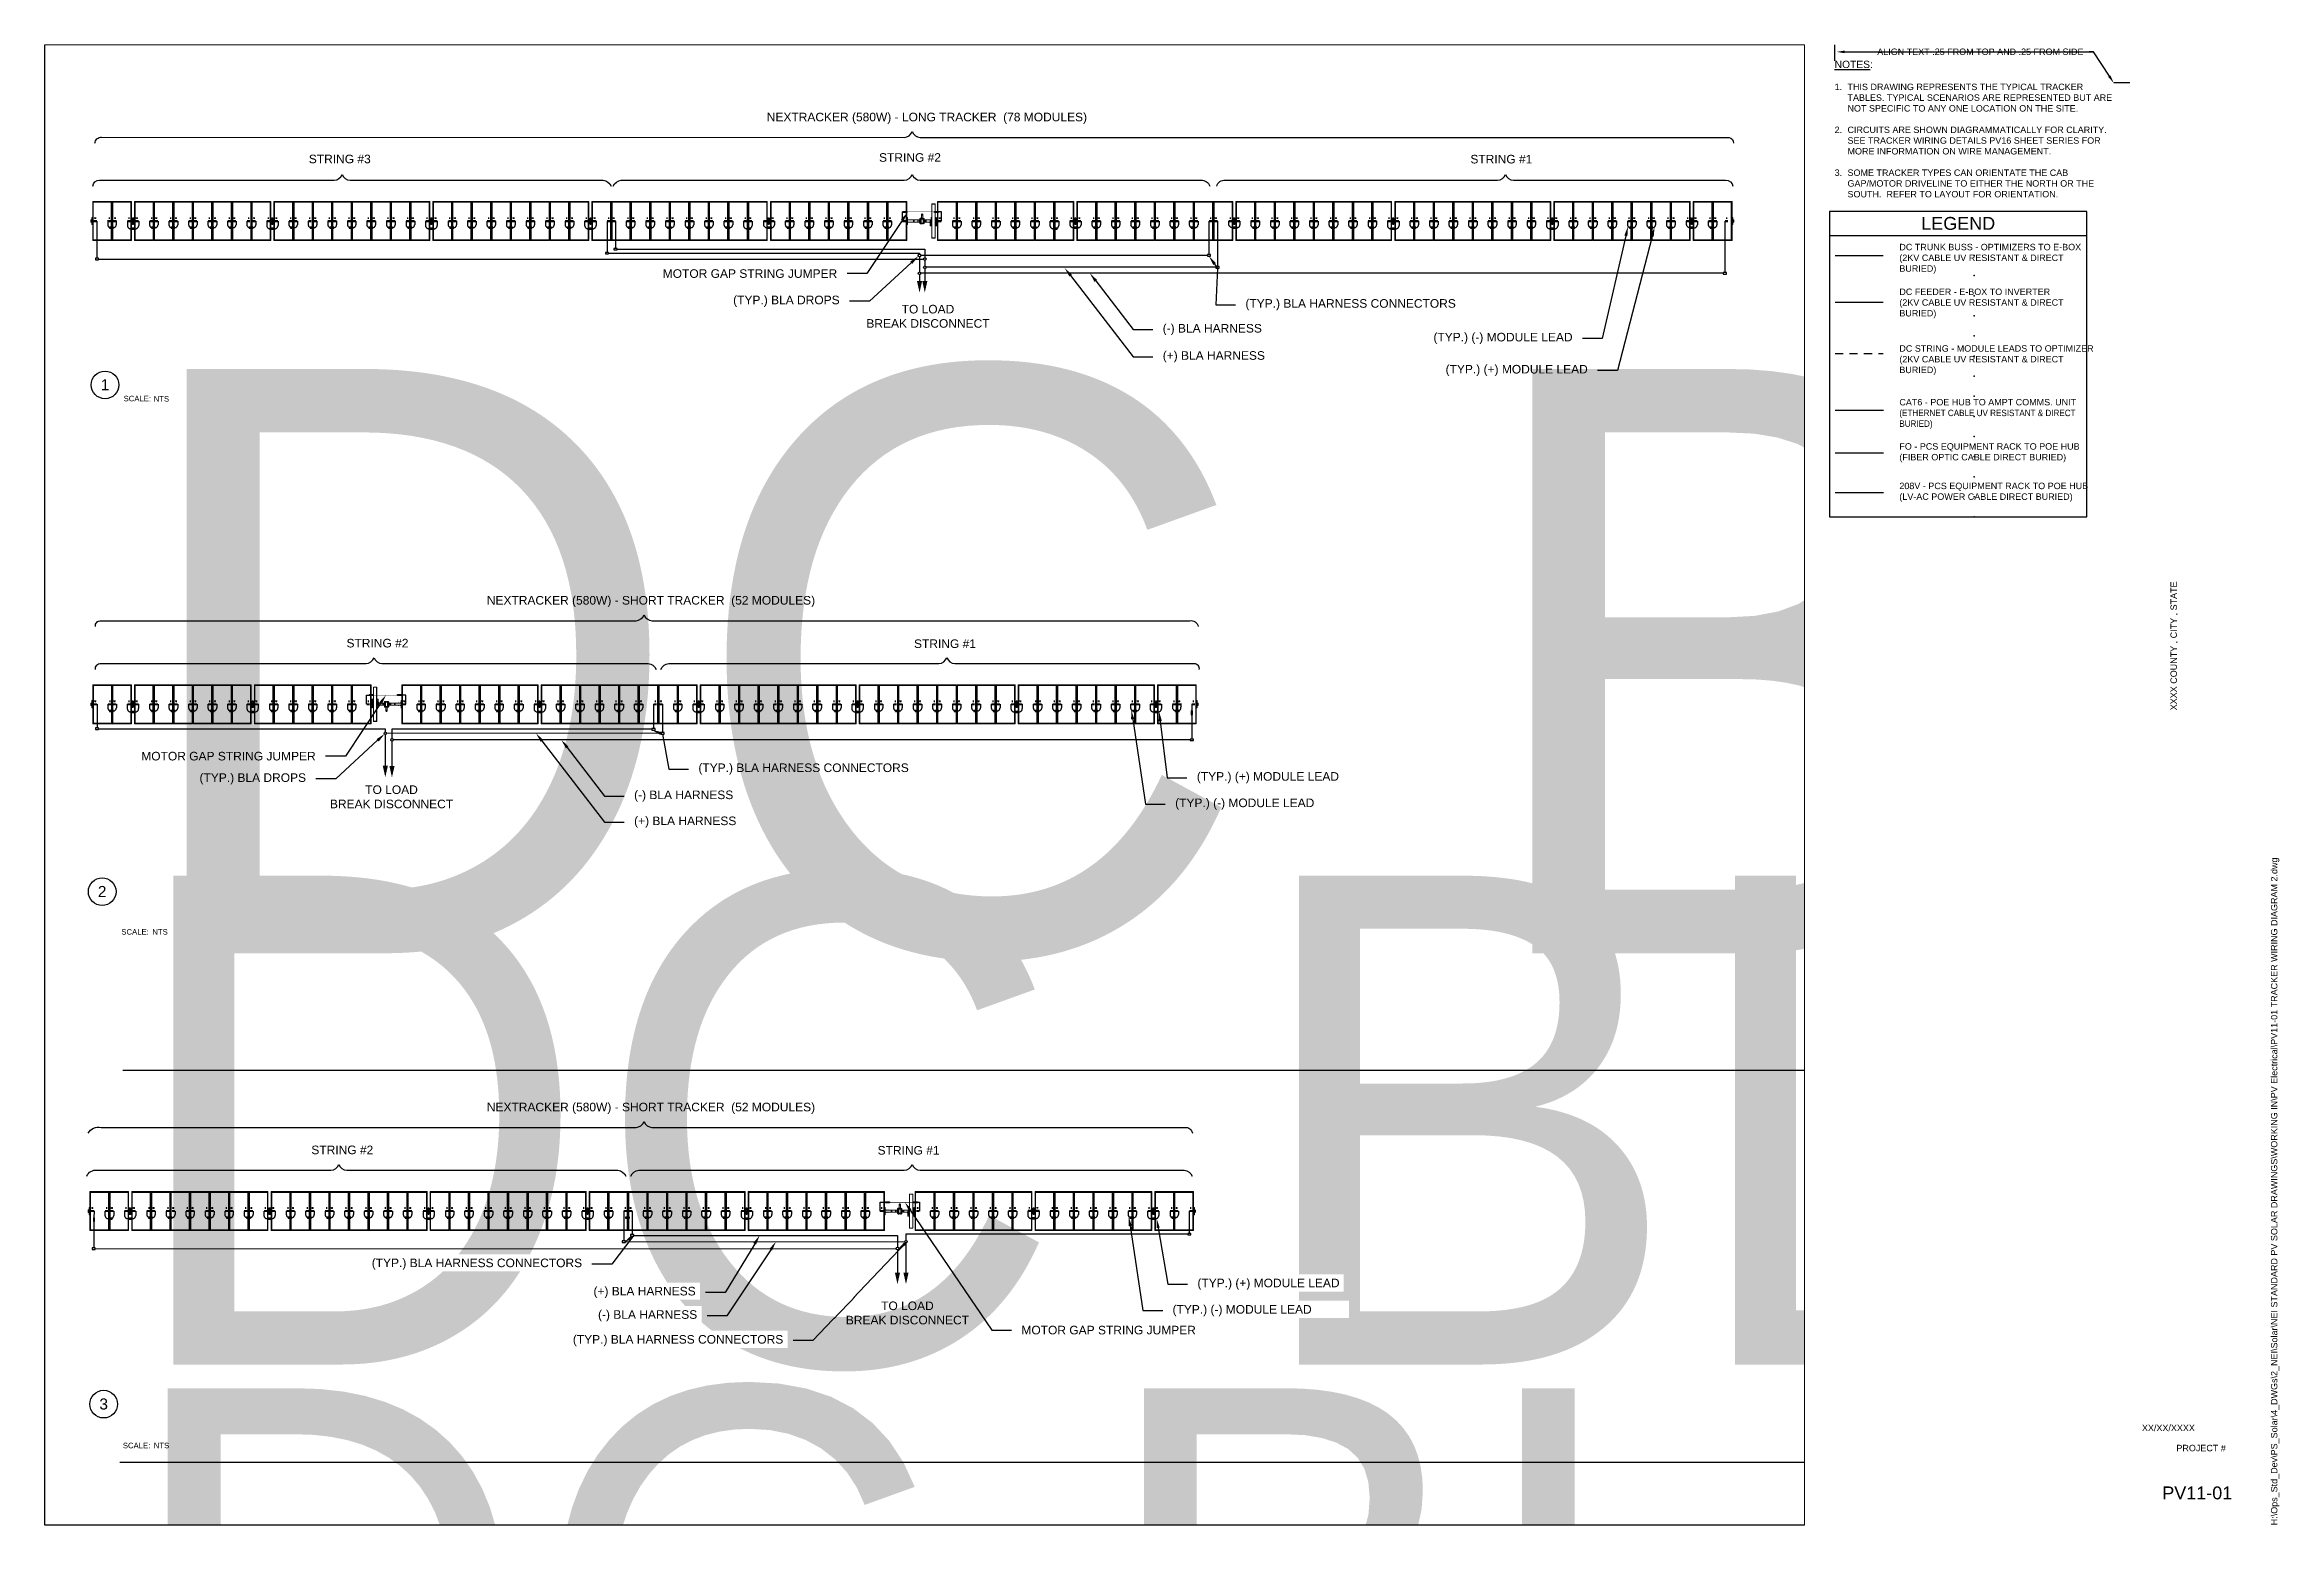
# Paper-space layout 'PV11-01 TRACKER WIRING DIAGRAM' of a CAD drawing. Header units: feet, sheet in inches. Extents: x 0 to 34.7, y 0 to 23.
# The model-space entities are those that its viewports show. They can reach past a viewport. Long polylines and large blocks are cut down to what shows.
import ezdxf
from ezdxf import colors
from ezdxf.entities.mleader import LeaderData, LeaderLine
from ezdxf.enums import TextEntityAlignment as Align
from ezdxf.lldxf.tags import DXFTag
from ezdxf.math import Vec2, Vec3

# ---------------------------------------------------------------- set-up
doc = ezdxf.new("R2018")
doc.units = ezdxf.units.FT
doc.header["$MEASUREMENT"] = 0
doc.linetypes.add('HIDDEN', pattern=[0.375, 0.25, -0.125])
for name, color, linetype in [('E-CABL-208V', 1, '208V_BRANCH'), ('E-CABL-CAT6', 120, 'CAT6_CABLE'), ('E-CABL-DF', 10, 'DF_CABLE'), ('E-CABL-DT', 30, 'DC TRUNK FEEDER'), ('E-CABL-FO-6_STND', 120, 'FIBER_OPTIC_6 STRAND'), ('E-DC HARNESS-NEG', 170, 'DC HARNESS CABLE'), ('E-DC HARNESS-POS', 10, 'DC HARNESS CABLE'), ('E-DC STRING', 170, 'HIDDEN'), ('E-HARN-COMP', 8, 'Continuous'), ('E-TRNK-CABL-NEG', 6, 'HIDDEN'), ('E-TRUNK-CABLE-POS', 6, 'HIDDEN'), ('G-ANNO-TEXT', 1, 'Continuous'), ('G-ANNO-TTBL', 1, 'Continuous'), ('Polarity-Text', 7, 'Continuous')]:
    doc.layers.add(name, color=color, linetype=linetype)
doc.layers.add('G-NPLT', color=67, linetype='Continuous', plot=False)
doc.layers.add('VP', color=31, linetype='Continuous', plot=False)
doc.styles.add('NEI-A', font='arial.ttf')
doc.styles.get("Standard").update_dxf_attribs({"font": 'arial.ttf'})
doc.linetypes.add('208V_BRANCH', pattern='A,1,-0.2,["208V",Standard,S=0.1,R=0,X=-0.1,Y=-0.05],-0.3', length=1.5)
doc.linetypes.add('CAT6_CABLE', pattern='A,1,-0.12,["CAT6",Standard,S=0.1,R=0,X=-0.08,Y=-0.05],-0.3', length=1.42)
tags = doc.linetypes.add('DC HARNESS CABLE', pattern='A,0.5,-0.2,["DH",Standard,S=0.1,R=0,X=-0.1,Y=-0.05],-0.2', length=0.9).pattern_tags.tags
tags[6] = DXFTag(74, 10)
tags = doc.linetypes.add('DC TRUNK FEEDER', pattern='A,0.5,-0.2,["DT",Standard,S=0.1,R=0,X=-0.1,Y=-0.05],-0.2', length=0.9).pattern_tags.tags
tags[6] = DXFTag(74, 10)
doc.linetypes.add('DF_CABLE', pattern='A,1,-0.2,["DF",Standard,S=0.1,R=0,X=-0.1,Y=-0.05],-0.2', length=1.4)
doc.linetypes.add('FIBER_OPTIC_6 STRAND', pattern='A,0.2,-0.05,0,-0.05,0.2,-0.15,["FO",Standard,S=0.1,R=0,X=-0.04,Y=-0.05],-0.25,0.2,-0.05,0,-0.05', length=1.2)

psp = doc.layouts.new('PV11-01 TRACKER WIRING DIAGRAM')

# ---------------------------------------------------------------- texts
at = {"layer": 'G-ANNO-TEXT', "char_height": 0.1, "style": 'NEI-A'}
for s, width, insert, attachment_point in [('\\A1;{\\H1.1429x;\\LNOTES\\l:\\P}\\P\\pxi-2,l2,t2;{\\A0;1.^ITHIS DRAWING REPRESENTS THE TYPICAL TRACKER TABLES. TYPICAL SCENARIOS ARE REPRESENTED BUT ARE NOT SPECIFIC TO ANY ONE LOCATION ON THE SITE. }\\P\\pi0,l0,tz;\\P\\pi-2,l2,t2;2.^ICIRCUITS ARE SHOWN DIAGRAMMATICALLY FOR CLARITY. SEE TRACKER WIRING DETAILS PV16 SHEET SERIES FOR MORE INFORMATION ON WIRE MANAGEMENT.\\P\\pi0,l0,tz;\\P\\pi-2,l2,t2;3.^ISOME TRACKER TYPES CAN ORIENTATE THE CAB GAP/MOTOR DRIVELINE TO EITHER THE NORTH OR THE SOUTH.  REFER TO LAYOUT FOR ORIENTATION.', 4.34124, (27.819, 22.762), 1), ('DC TRUNK BUSS - OPTIMIZERS TO E-BOX \\P(2KV CABLE UV RESISTANT & DIRECT BURIED)', 2.90724, (28.825, 19.684), 4), ('DC FEEDER - E-BOX TO INVERTER \\P(2KV CABLE UV RESISTANT & DIRECT BURIED)', 2.92188, (28.825, 18.989), 4), ('DC STRING - MODULE LEADS TO OPTIMIZER \\P(2KV CABLE UV RESISTANT & DIRECT BURIED)', 2.917, (28.825, 18.108), 4), ('CAT6 - POE HUB TO AMPT COMMS. UNIT \\P{\\W0.9;(ETHERNET CABLE UV RESISTANT & DIRECT BURIED)}', 2.91212, (28.825, 17.273), 4), ('FO - PCS EQUIPMENT RACK TO POE HUB\\P(FIBER OPTIC CABLE DIRECT BURIED)', 2.83442, (28.825, 16.669), 4), ('208V - PCS EQUIPMENT RACK TO POE HUB\\P(LV-AC POWER CABLE DIRECT BURIED)', 2.90246, (28.825, 16.055), 4)]:
    psp.add_mtext_dynamic_manual_height_columns(s, width=width, gutter_width=0.547, heights=[0], dxfattribs=dict(at, insert=insert, attachment_point=attachment_point))
at = {"layer": 'G-ANNO-TTBL', "style": 'NEI-A'}
psp.add_text('XXXX COUNTY , CITY , STATE', height=0.1, rotation=90, dxfattribs=at).set_placement((33.097, 13.668), align=Align.MIDDLE)
at = {"layer": 'G-ANNO-TTBL', "insert": (34.6, 0), "char_height": 0.1, "width": 13.97168, "attachment_point": 1, "rotation": 90, "style": 'NEI-A'}
psp.add_mtext('H:\\\\Ops_Std_Dev\\\\PS_Solar\\\\4_DWGs\\\\2_NEI\\\\Solar\\\\NEI STANDARD PV SOLAR DRAWINGS\\\\WORKING IN\\\\PV Electrical\\\\PV11-01 TRACKER WIRING DIAGRAM 2.dwg', dxfattribs=at)
at = {"layer": 'G-ANNO-TTBL', "style": 'NEI-A'}
for s, width, insert, char_height, attachment_point in [('XX/XX/XXXX', 0.85482, (32.595, 1.513), 0.1, 4), ('PROJECT #', 0.85482, (33.515, 1.2), 0.1, 5), ('PV11-01', 1.7218, (33.455, 0.502), 0.2, 5)]:
    psp.add_mtext_dynamic_manual_height_columns(s, width=width, gutter_width=0.5, heights=[0], dxfattribs=dict(at, insert=insert, char_height=char_height, attachment_point=attachment_point))

msp = doc.modelspace()

# ---------------------------------------------------------------- texts
at = {"layer": 'G-ANNO-TEXT', "char_height": 20, "style": 'NEI-A', "bg_fill": 3, "box_fill_scale": 1.5, "bg_fill_color": 256, "bg_fill_transparency": 0}
for s, insert, width, attachment_point in [('NEXTRACKER (580W) - LONG TRACKER  (78 MODULES)', (4565.5, 9658.9), 831.535, 3), ('\\pxqc;TO LOAD \\PBREAK DISCONNECT', (4354.7, 9157.4, -22.9), 320.07, 9), ('NEXTRACKER (580W) - SHORT TRACKER  (52 MODULES)', (3931.5, 8532.3), 845.316, 3), ('NEXTRACKER (580W) - SHORT TRACKER  (52 MODULES)', (3931.5, 7351), 845.316, 3), ('\\pxqc;TO LOAD \\PBREAK DISCONNECT', (4306.8, 6834, -22.9), 320.07, 9)]:
    msp.add_mtext(s, dxfattribs=dict(at, insert=insert, width=width, attachment_point=attachment_point))

# ---------------------------------------------------------------- blocks, each defined once
blk = doc.blocks.new('*U29')
blk.add_lwpolyline([(-2, -4.745), (2, -4.745), (2, 0), (-2, 0)], close=True)
blk.add_lwpolyline([(-2, -0.37), (2, -0.37)])
at = {"layer": 'G-NPLT'}
for p in [(0.25, -0.6825), (0.25, -0.995), (0.25, -1.3075), (0.25, -1.62), (0.25, -1.9325), (0.25, -2.245), (0.25, -2.5575), (0.25, -2.87), (0.25, -3.1825), (0.25, -3.495), (0.25, -3.8075), (0.25, -4.12), (0.25, -4.4325), (0.25, -4.745)]:
    blk.add_point(p, dxfattribs=at)
at = {"layer": 'G-ANNO-TEXT', "insert": (0, -0.185), "char_height": 0.2, "attachment_point": 5, "style": 'NEI-A'}
blk.add_mtext_dynamic_manual_height_columns('LEGEND', width=3.607448, gutter_width=0.625, heights=[0], dxfattribs=at)
blk = doc.blocks.new('A$Cc93f9aa1')
at = {"lineweight": 5}
for points in [[(0.022, 0.27), (0.022, 0.273), (0.02, 0.27), (0.02, 0.272), (0.018, 0.272), (0.018, 0.268), (0.012, 0.268), (0.012, 0.277), (0.013, 0.277)], [(0.012, 0.277), (0.023, 0.277)], [(0.018, 0.273), (0.017, 0.273), (0.013, 0.273), (0.015, 0.273)], [(0.017, 0.272), (0.013, 0.272)], [(0.02, 0.255), (0.018, 0.255), (0.018, 0.253), (0.02, 0.27), (0.02, 0.268), (0.02, 0.265)], [(0.023, 0.247), (0.02, 0.247), (0.02, 0.255), (0.022, 0.273), (0.023, 0.273), (0.023, 0.272)], [(0.022, 0.273), (0.022, 0.275), (0.022, 0.273)], [(0.497, 0.255), (0.495, 0.255), (0.493, 0.253), (0.493, 0.252), (0.49, 0.252), (0.49, 0.255), (0.493, 0.255), (0.488, 0.265), (0.49, 0.265), (0.488, 0.267), (0.49, 0.267), (0.49, 0.27), (0.49, 0.275), (0.488, 0.275)], [(0.49, 0.27), (0.49, 0.27)], [(0.5, 0.272), (0.5, 0.273), (0.5, 0.27), (0.502, 0.27), (0.503, 0.27), (0.503, 0.268), (0.505, 0.268), (0.505, 0.267)], [(0.508, 0.273), (0.507, 0.273), (0.502, 0.273), (0.5, 0.273), (0.502, 0.273)], [(0.503, 0.272), (0.502, 0.272), (0.5, 0.272), (0.502, 0.272), (0.503, 0.27), (0.505, 0.27), (0.503, 0.27), (0.505, 0.27), (0.507, 0.27), (0.508, 0.27), (0.507, 0.27), (0.508, 0.272), (0.51, 0.272), (0.508, 0.272), (0.507, 0.272)], [(0.5, 0.27), (0.5, 0.262), (0.5, 0.238), (0.502, 0.238)], [(0.502, 0.27), (0.5, 0.27), (0.502, 0.27), (0.503, 0.27), (0.502, 0.27), (0.502, 0.268), (0.503, 0.268), (0.505, 0.268), (0.507, 0.268), (0.508, 0.268), (0.51, 0.268)], [(0.502, 0.27), (0.502, 0.27)], [(0.503, 0.267), (0.505, 0.267), (0.505, 0.247), (0.507, 0.247), (0.507, 0.268), (0.508, 0.268), (0.508, 0.27), (0.51, 0.27), (0.51, 0.273), (0.508, 0.273), (0.508, 0.272)], [(0.505, 0.27), (0.507, 0.27), (0.507, 0.268), (0.508, 0.268), (0.508, 0.247)], [(0.507, 0.27), (0.508, 0.27), (0.51, 0.27), (0.508, 0.27), (0.51, 0.27), (0.512, 0.27)], [(0.508, 0.238), (0.51, 0.238), (0.51, 0.262), (0.51, 0.27)], [(0.522, 0.263), (0.522, 0.267), (0.523, 0.267), (0.523, 0.27), (0.523, 0.275), (0.525, 0.275)], [(0.523, 0.27), (0.523, 0.27)], [(0.755, 0.277), (0.758, 0.277)], [(0.757, 0.27), (0.757, 0.273), (0.757, 0.275), (0.757, 0.273), (0.757, 0.272), (0.758, 0.272), (0.758, 0.27), (0.758, 0.268)], [(0.757, 0.275), (0.758, 0.275)], [(0.76, 0.255), (0.758, 0.255), (0.758, 0.263), (0.757, 0.273)], [(0.99, 0.277), (0.993, 0.277)], [(0.99, 0.273), (0.99, 0.27)], [(0.995, 0.255), (0.993, 0.255), (0.993, 0.257), (0.992, 0.263), (0.992, 0.273), (0.992, 0.27), (0.993, 0.268)], [(1.223, 0.277), (1.228, 0.277)], [(1.225, 0.27), (1.225, 0.273), (1.225, 0.275), (1.225, 0.273), (1.227, 0.273), (1.227, 0.27), (1.228, 0.268)], [(1.225, 0.275), (1.227, 0.275)], [(1.23, 0.255), (1.228, 0.255), (1.227, 0.257), (1.227, 0.263), (1.225, 0.273)], [(1.458, 0.277), (1.463, 0.277)], [(1.462, 0.268), (1.462, 0.27), (1.462, 0.273), (1.46, 0.273), (1.46, 0.275), (1.462, 0.275)], [(1.46, 0.275), (1.46, 0.273), (1.46, 0.27)], [(1.463, 0.255), (1.462, 0.255), (1.462, 0.263), (1.46, 0.273)], [(1.693, 0.277), (1.697, 0.277)], [(1.695, 0.273), (1.695, 0.275), (1.695, 0.273)], [(1.697, 0.268), (1.697, 0.27), (1.697, 0.272), (1.695, 0.272), (1.695, 0.273), (1.695, 0.27)], [(1.698, 0.255), (1.697, 0.255), (1.697, 0.257), (1.695, 0.263), (1.695, 0.273)], [(1.928, 0.277), (1.932, 0.277)], [(1.928, 0.273), (1.928, 0.27)], [(1.933, 0.255), (1.932, 0.255), (1.932, 0.257), (1.93, 0.263), (1.93, 0.273), (1.93, 0.275), (1.93, 0.27), (1.932, 0.268)], [(2.155, 0.007), (2.155, 0.458)], [(2.162, 0.467), (2.162, 0)], [(2.18, 0.247), (2.18, 0.267), (2.18, 0.268), (2.18, 0.27), (2.178, 0.27), (2.177, 0.27), (2.178, 0.27), (2.177, 0.27), (2.177, 0.273), (2.177, 0.272), (2.178, 0.272), (2.177, 0.272), (2.177, 0.273), (2.177, 0.268), (2.178, 0.268), (2.177, 0.268), (2.177, 0.27), (2.177, 0.262), (2.177, 0.238), (2.177, 0.235), (2.178, 0.235), (2.177, 0.235), (2.178, 0.235), (2.177, 0.235), (2.168, 0.235), (2.168, 0.23), (2.177, 0.23), (2.178, 0.23), (2.177, 0.23), (2.178, 0.23), (2.177, 0.23), (2.178, 0.23), (2.177, 0.23), (2.178, 0.23), (2.177, 0.23), (2.178, 0.23)], [(2.18, 0.272), (2.178, 0.272), (2.177, 0.272), (2.178, 0.27), (2.18, 0.27), (2.18, 0.268), (2.18, 0.267), (2.182, 0.267), (2.183, 0.267), (2.182, 0.267), (2.18, 0.267), (2.18, 0.247), (2.18, 0.268), (2.177, 0.268), (2.177, 0.247), (2.18, 0.247), (2.18, 0.218), (2.18, 0.197), (2.177, 0.197), (2.177, 0.218), (2.175, 0.218), (2.175, 0.217), (2.177, 0.217), (2.175, 0.217), (2.177, 0.217), (2.175, 0.217), (2.177, 0.217), (2.175, 0.217), (2.177, 0.217), (2.168, 0.217)], [(2.17, 0.235), (2.168, 0.235), (2.177, 0.235), (2.177, 0.238), (2.177, 0.262), (2.177, 0.27), (2.178, 0.27), (2.177, 0.27), (2.178, 0.27)], [(2.177, 0.273), (2.183, 0.273), (2.185, 0.273), (2.178, 0.273), (2.177, 0.273), (2.178, 0.273), (2.177, 0.273), (2.178, 0.273)], [(2.177, 0.272), (2.178, 0.27)], [(2.178, 0.272), (2.177, 0.272)], [(2.177, 0.27), (2.177, 0.27)], [(2.177, 0.27), (2.177, 0.27)], [(2.178, 0.27), (2.18, 0.27)], [(2.178, 0.27), (2.18, 0.27)], [(2.183, 0.272), (2.185, 0.272), (2.183, 0.27), (2.185, 0.27), (2.185, 0.262), (2.185, 0.238), (2.185, 0.235), (2.187, 0.235), (2.185, 0.235), (2.193, 0.235), (2.193, 0.23), (2.185, 0.23), (2.185, 0.227), (2.185, 0.23), (2.187, 0.23), (2.185, 0.23), (2.187, 0.23), (2.185, 0.23)], [(2.185, 0.237), (2.185, 0.235), (2.187, 0.235), (2.185, 0.235), (2.185, 0.238), (2.185, 0.262), (2.185, 0.27), (2.187, 0.27), (2.185, 0.27), (2.187, 0.27), (2.185, 0.27), (2.187, 0.27), (2.185, 0.27), (2.185, 0.273), (2.185, 0.272)], [(2.185, 0.273), (2.187, 0.273)], [(2.185, 0.27), (2.185, 0.27)], [(2.185, 0.27), (2.185, 0.27)], [(2.2, 0), (2.2, 0.467)], [(2.207, 0.007), (2.207, 0.458)], [(2.433, 0.277), (2.43, 0.277)], [(2.432, 0.255), (2.43, 0.255), (2.43, 0.257), (2.432, 0.263), (2.432, 0.273), (2.432, 0.275), (2.432, 0.27), (2.43, 0.268)], [(2.433, 0.27), (2.433, 0.273)], [(2.668, 0.277), (2.665, 0.277)], [(2.667, 0.27), (2.667, 0.273), (2.667, 0.272), (2.665, 0.272), (2.665, 0.27), (2.665, 0.268)], [(2.667, 0.255), (2.665, 0.255), (2.665, 0.257), (2.667, 0.263), (2.667, 0.273)], [(2.667, 0.273), (2.667, 0.275), (2.667, 0.273)], [(2.903, 0.277), (2.898, 0.277)], [(2.898, 0.255), (2.9, 0.255), (2.9, 0.263), (2.902, 0.273)], [(2.9, 0.268), (2.9, 0.27), (2.9, 0.273), (2.902, 0.273), (2.902, 0.275), (2.903, 0.275)], [(2.902, 0.27), (2.902, 0.273), (2.902, 0.275)], [(3.138, 0.277), (3.133, 0.277)], [(3.138, 0.275), (3.137, 0.275), (3.137, 0.273), (3.135, 0.273), (3.135, 0.27), (3.133, 0.268)], [(3.135, 0.255), (3.133, 0.255), (3.135, 0.257), (3.135, 0.263), (3.137, 0.273)], [(3.137, 0.27), (3.137, 0.273), (3.137, 0.275)], [(3.372, 0.277), (3.368, 0.277)], [(3.37, 0.255), (3.368, 0.255), (3.368, 0.257), (3.37, 0.263), (3.37, 0.273), (3.37, 0.27), (3.368, 0.268)], [(3.372, 0.27), (3.372, 0.273)], [(3.607, 0.277), (3.603, 0.277)], [(3.605, 0.27), (3.605, 0.273), (3.605, 0.275), (3.605, 0.273), (3.605, 0.272), (3.603, 0.272), (3.603, 0.268)], [(3.605, 0.255), (3.603, 0.255), (3.603, 0.263), (3.605, 0.273)], [(3.842, 0.277), (3.837, 0.277)], [(3.837, 0.255), (3.838, 0.255), (3.838, 0.263), (3.84, 0.273)], [(3.842, 0.275), (3.84, 0.275), (3.84, 0.273), (3.838, 0.273), (3.838, 0.27), (3.838, 0.268)], [(3.84, 0.27), (3.84, 0.273), (3.84, 0.275)], [(4.065, 0.007), (4.065, 0.458)], [(4.073, 0), (4.073, 0.467)], [(4.088, 0.27), (4.09, 0.27), (4.088, 0.27)], [(4.088, 0.27), (4.09, 0.27), (4.088, 0.27)], [(4.095, 0.27), (4.095, 0.27)], [(4.095, 0.27), (4.095, 0.27)], [(4.11, 0.467), (4.11, 0)], [(4.116, 0.458), (4.116, 0.007)], [(4.345, 0.277), (4.34, 0.277)], [(4.34, 0.255), (4.341, 0.255), (4.341, 0.263), (4.343, 0.273)], [(4.343, 0.27), (4.343, 0.273), (4.343, 0.275), (4.343, 0.273), (4.341, 0.273), (4.341, 0.272), (4.341, 0.27), (4.341, 0.268)], [(4.578, 0.277), (4.575, 0.277)], [(4.576, 0.255), (4.575, 0.255), (4.575, 0.257), (4.576, 0.263), (4.576, 0.273), (4.576, 0.27), (4.575, 0.268)], [(4.578, 0.27), (4.578, 0.273)], [(4.813, 0.277), (4.81, 0.277)], [(4.81, 0.268), (4.81, 0.27), (4.81, 0.272), (4.811, 0.272), (4.811, 0.275), (4.813, 0.275)], [(4.811, 0.255), (4.81, 0.255), (4.81, 0.257), (4.811, 0.263), (4.811, 0.273)], [(4.811, 0.27), (4.811, 0.273), (4.811, 0.275)], [(5.048, 0.277), (5.045, 0.277)], [(5.048, 0.275), (5.046, 0.275), (5.046, 0.273), (5.045, 0.273), (5.045, 0.27), (5.045, 0.268)], [(5.046, 0.255), (5.045, 0.255), (5.045, 0.263), (5.046, 0.273)], [(5.046, 0.27), (5.046, 0.273), (5.046, 0.275)], [(5.283, 0.277), (5.278, 0.277)], [(5.28, 0.255), (5.278, 0.255), (5.28, 0.257), (5.28, 0.263), (5.281, 0.273)], [(5.281, 0.27), (5.281, 0.273), (5.281, 0.275), (5.281, 0.273), (5.28, 0.273), (5.28, 0.268)], [(5.516, 0.277), (5.513, 0.277)], [(5.515, 0.255), (5.513, 0.255), (5.513, 0.257), (5.515, 0.263), (5.515, 0.273), (5.515, 0.27), (5.513, 0.268)], [(5.516, 0.27), (5.516, 0.273)], [(5.751, 0.277), (5.748, 0.277)], [(5.751, 0.275), (5.75, 0.275), (5.75, 0.273), (5.75, 0.272), (5.748, 0.272), (5.748, 0.27), (5.748, 0.268)], [(5.75, 0.255), (5.748, 0.255), (5.748, 0.257), (5.75, 0.263), (5.75, 0.273)], [(5.75, 0.27), (5.75, 0.273), (5.75, 0.275)], [(5.976, 0.007), (5.976, 0.458)], [(5.983, 0), (5.983, 0.467)], [(5.998, 0.27), (6, 0.27), (5.998, 0.27)], [(5.998, 0.27), (6, 0.27), (5.998, 0.27)], [(6.005, 0.272), (6.006, 0.272), (6.005, 0.272)], [(6.005, 0.272), (6.006, 0.272), (6.005, 0.272)], [(6.005, 0.27), (6.005, 0.27)], [(6.005, 0.27), (6.006, 0.27)], [(6.005, 0.27), (6.005, 0.27)], [(6.006, 0.27), (6.005, 0.27)], [(6.006, 0.262), (6.006, 0.27)], [(6.006, 0.262), (6.006, 0.27)], [(6.02, 0.467), (6.02, 0)], [(6.028, 0.458), (6.028, 0.007)], [(6.255, 0.277), (6.251, 0.277)], [(6.253, 0.27), (6.253, 0.273), (6.253, 0.275), (6.253, 0.273), (6.251, 0.272), (6.251, 0.27), (6.251, 0.268)], [(6.253, 0.255), (6.251, 0.255), (6.251, 0.263), (6.253, 0.273)], [(6.49, 0.277), (6.485, 0.277)], [(6.485, 0.255), (6.486, 0.255), (6.486, 0.263), (6.488, 0.273)], [(6.488, 0.27), (6.488, 0.273), (6.486, 0.273), (6.486, 0.27), (6.486, 0.268)], [(6.488, 0.273), (6.488, 0.275), (6.488, 0.273)], [(6.725, 0.277), (6.72, 0.277)], [(6.72, 0.268), (6.721, 0.27), (6.721, 0.273), (6.723, 0.273), (6.723, 0.275), (6.725, 0.275)], [(6.721, 0.255), (6.72, 0.255), (6.72, 0.257), (6.721, 0.263), (6.723, 0.273)], [(6.723, 0.27), (6.723, 0.273), (6.723, 0.275)], [(6.958, 0.277), (6.955, 0.277)], [(6.956, 0.255), (6.955, 0.255), (6.955, 0.257), (6.956, 0.263), (6.956, 0.273), (6.956, 0.275), (6.956, 0.273), (6.956, 0.272), (6.955, 0.27), (6.955, 0.268)], [(6.956, 0.275), (6.958, 0.275)], [(6.958, 0.27), (6.958, 0.273)], [(7.193, 0.277), (7.19, 0.277)], [(7.191, 0.27), (7.191, 0.273), (7.191, 0.275), (7.191, 0.273), (7.19, 0.272), (7.19, 0.268)], [(7.191, 0.255), (7.19, 0.255), (7.19, 0.263), (7.191, 0.273)], [(7.428, 0.277), (7.423, 0.277)], [(7.423, 0.255), (7.425, 0.255), (7.425, 0.263), (7.426, 0.273)], [(7.426, 0.27), (7.426, 0.273), (7.426, 0.275), (7.426, 0.273), (7.425, 0.273), (7.425, 0.268)], [(7.663, 0.277), (7.658, 0.277)], [(7.66, 0.255), (7.658, 0.255), (7.658, 0.257), (7.66, 0.263), (7.66, 0.273), (7.661, 0.273), (7.661, 0.275), (7.66, 0.275), (7.66, 0.273), (7.66, 0.27), (7.658, 0.268)], [(7.661, 0.27), (7.661, 0.273)], [(7.886, 0.007), (7.886, 0.458)], [(7.893, 0), (7.893, 0.467)], [(7.908, 0.247), (7.908, 0.268), (7.911, 0.268), (7.911, 0.267), (7.911, 0.247), (7.911, 0.267), (7.913, 0.267), (7.915, 0.267), (7.913, 0.267), (7.911, 0.267), (7.911, 0.268), (7.911, 0.27), (7.91, 0.27), (7.908, 0.272), (7.91, 0.272), (7.911, 0.272), (7.91, 0.272), (7.908, 0.272), (7.908, 0.273), (7.908, 0.27), (7.91, 0.27), (7.908, 0.27), (7.91, 0.27), (7.911, 0.27), (7.91, 0.27), (7.911, 0.27), (7.911, 0.268), (7.913, 0.268), (7.913, 0.27), (7.911, 0.27), (7.913, 0.27), (7.915, 0.27), (7.913, 0.27), (7.911, 0.27), (7.91, 0.27), (7.908, 0.272), (7.91, 0.272), (7.908, 0.272), (7.908, 0.273), (7.908, 0.268), (7.91, 0.268), (7.908, 0.268), (7.908, 0.27), (7.908, 0.262), (7.908, 0.238), (7.908, 0.235), (7.9, 0.235), (7.9, 0.23), (7.908, 0.23), (7.91, 0.23), (7.908, 0.23), (7.91, 0.23), (7.908, 0.23), (7.91, 0.23), (7.908, 0.23), (7.91, 0.23), (7.908, 0.23), (7.91, 0.23)], [(7.9, 0.248), (7.908, 0.248), (7.906, 0.248), (7.905, 0.25), (7.906, 0.248), (7.905, 0.25), (7.903, 0.25), (7.905, 0.25), (7.906, 0.248), (7.905, 0.25), (7.906, 0.248), (7.906, 0.247), (7.908, 0.247), (7.908, 0.218), (7.911, 0.218), (7.911, 0.247), (7.913, 0.247), (7.911, 0.247), (7.911, 0.268), (7.913, 0.268), (7.915, 0.268), (7.913, 0.268), (7.911, 0.268), (7.913, 0.268), (7.915, 0.268), (7.913, 0.268), (7.911, 0.268), (7.913, 0.268), (7.913, 0.27), (7.915, 0.27), (7.916, 0.27), (7.916, 0.273), (7.916, 0.272), (7.915, 0.27), (7.916, 0.27), (7.916, 0.262), (7.916, 0.238), (7.916, 0.235), (7.918, 0.235), (7.916, 0.235), (7.925, 0.235), (7.925, 0.23), (7.916, 0.23), (7.916, 0.227), (7.916, 0.23), (7.918, 0.23), (7.916, 0.23), (7.918, 0.23), (7.916, 0.23), (7.918, 0.23)], [(7.918, 0.273), (7.916, 0.273), (7.91, 0.273), (7.908, 0.273), (7.91, 0.273), (7.916, 0.273)], [(7.908, 0.27), (7.908, 0.27)], [(7.91, 0.235), (7.908, 0.235), (7.91, 0.235), (7.908, 0.235), (7.908, 0.238), (7.908, 0.262), (7.91, 0.262), (7.908, 0.262), (7.91, 0.262), (7.908, 0.262), (7.908, 0.27), (7.91, 0.27), (7.911, 0.27)], [(7.908, 0.27), (7.908, 0.27)], [(7.916, 0.237), (7.916, 0.238), (7.916, 0.237), (7.918, 0.237), (7.916, 0.237), (7.916, 0.235), (7.918, 0.235), (7.916, 0.235), (7.916, 0.238), (7.916, 0.262), (7.918, 0.262), (7.916, 0.262), (7.918, 0.262), (7.916, 0.262), (7.916, 0.27), (7.918, 0.27), (7.916, 0.27), (7.918, 0.27), (7.916, 0.27), (7.918, 0.27), (7.916, 0.27), (7.915, 0.27), (7.913, 0.27), (7.915, 0.27), (7.913, 0.27)], [(7.93, 0.27), (7.93, 0.27)], [(7.931, 0.467), (7.931, 0)], [(7.938, 0.458), (7.938, 0.007)], [(8.165, 0.277), (8.161, 0.277)], [(8.163, 0.255), (8.161, 0.255), (8.161, 0.257), (8.163, 0.263), (8.163, 0.273), (8.163, 0.275), (8.163, 0.27), (8.161, 0.268)], [(8.165, 0.27), (8.165, 0.273)], [(8.4, 0.277), (8.396, 0.277)], [(8.398, 0.27), (8.398, 0.273), (8.398, 0.275), (8.398, 0.272), (8.396, 0.272), (8.396, 0.27), (8.396, 0.268)], [(8.398, 0.255), (8.396, 0.255), (8.396, 0.263), (8.398, 0.273)], [(8.635, 0.277), (8.63, 0.277)], [(8.63, 0.255), (8.631, 0.255), (8.631, 0.263), (8.633, 0.273)], [(8.633, 0.27), (8.633, 0.273), (8.631, 0.273), (8.631, 0.268)], [(8.633, 0.273), (8.633, 0.275), (8.633, 0.273)], [(8.87, 0.277), (8.865, 0.277)], [(8.868, 0.27), (8.868, 0.273), (8.866, 0.273), (8.866, 0.27), (8.865, 0.268)], [(8.866, 0.255), (8.865, 0.255), (8.866, 0.257), (8.866, 0.263), (8.868, 0.273)], [(8.868, 0.273), (8.868, 0.275), (8.868, 0.273)], [(9.103, 0.277), (9.1, 0.277)], [(9.101, 0.255), (9.1, 0.255), (9.1, 0.257), (9.101, 0.263), (9.101, 0.273), (9.101, 0.275), (9.101, 0.272), (9.1, 0.27), (9.1, 0.268)], [(9.101, 0.275), (9.103, 0.275)], [(9.103, 0.27), (9.103, 0.273)], [(9.338, 0.277), (9.335, 0.277)], [(9.336, 0.27), (9.336, 0.273), (9.335, 0.272), (9.335, 0.268)], [(9.336, 0.255), (9.335, 0.255), (9.335, 0.263), (9.336, 0.273)], [(9.336, 0.275), (9.338, 0.275)], [(9.336, 0.273), (9.336, 0.275), (9.336, 0.273)], [(9.568, 0.277), (9.575, 0.277)], [(9.576, 0.25), (9.575, 0.25), (9.57, 0.25), (9.571, 0.272), (9.575, 0.272), (9.571, 0.272), (9.573, 0.272)], [(9.576, 0.272), (9.575, 0.272), (9.575, 0.25), (9.576, 0.25), (9.575, 0.25), (9.575, 0.248), (9.575, 0.245), (9.576, 0.245), (9.575, 0.245), (9.575, 0.22), (9.575, 0.218), (9.57, 0.218), (9.57, 0.22), (9.571, 0.22)], [(9.57, 0.27), (9.57, 0.268), (9.57, 0.267)], [(9.575, 0.27), (9.575, 0.272), (9.575, 0.277), (9.576, 0.277)], [(9.578, 0.275), (9.576, 0.275), (9.575, 0.275), (9.576, 0.275), (9.575, 0.275)], [(9.758, 0.258), (9.758, 0.263), (9.761, 0.263), (9.761, 0.265), (9.76, 0.265), (9.76, 0.317), (9.746, 0.317), (9.746, 0.265), (9.748, 0.265)], [(9.758, 0.317), (9.756, 0.317), (9.755, 0.317), (9.751, 0.317), (9.753, 0.317), (9.751, 0.317), (9.753, 0.317), (9.751, 0.317), (9.75, 0.317), (9.75, 0.32), (9.755, 0.32), (9.751, 0.32), (9.753, 0.32)], [(9.75, 0.317), (9.756, 0.317)], [(9.751, 0.317), (9.753, 0.317)], [(9.751, 0.317), (9.753, 0.317)], [(9.751, 0.317), (9.753, 0.317), (9.751, 0.317)], [(9.751, 0.317), (9.753, 0.317)], [(9.755, 0.317), (9.751, 0.317)], [(9.751, 0.303), (9.753, 0.303), (9.751, 0.303)], [(9.753, 0.317), (9.755, 0.317), (9.755, 0.32), (9.756, 0.32)], [(9.755, 0.317), (9.753, 0.317)], [(9.755, 0.317), (9.753, 0.317)], [(9.753, 0.317), (9.755, 0.317)], [(9.753, 0.303), (9.755, 0.303), (9.753, 0.303)], [(9.755, 0.317), (9.756, 0.317)], [(9.755, 0.303), (9.756, 0.303), (9.755, 0.303)], [(9.865, 0.275), (9.863, 0.275), (9.863, 0.19), (9.865, 0.19)], [(9.863, 0.275), (9.87, 0.275)], [(9.865, 0.273), (9.866, 0.273)], [(9.908, 0.437), (9.908, 0.028), (9.908, 0.437)], [(9.91, 0.19), (9.916, 0.19), (9.916, 0.275), (9.91, 0.275)], [(9.913, 0.273), (9.915, 0.273)], [(9.916, 0.275), (9.918, 0.275)], [(9.93, 0.277), (9.931, 0.277), (9.931, 0.272), (9.93, 0.272)], [(9.93, 0.268), (9.93, 0.275), (9.93, 0.268)], [(9.93, 0.275), (9.931, 0.275), (9.933, 0.275), (9.931, 0.275)], [(9.935, 0.272), (9.936, 0.25), (9.93, 0.25), (9.931, 0.272), (9.93, 0.272), (9.93, 0.27)], [(9.936, 0.277), (9.931, 0.277)], [(9.935, 0.272), (9.931, 0.272), (9.935, 0.272)], [(9.935, 0.268), (9.935, 0.27)], [(10.166, 0.277), (10.171, 0.277)], [(10.168, 0.273), (10.168, 0.27)], [(10.173, 0.255), (10.171, 0.255), (10.171, 0.257), (10.17, 0.263), (10.17, 0.273), (10.17, 0.27), (10.171, 0.268)], [(10.401, 0.277), (10.406, 0.277)], [(10.403, 0.275), (10.405, 0.275)], [(10.403, 0.27), (10.403, 0.273), (10.403, 0.275), (10.403, 0.273), (10.405, 0.273), (10.405, 0.272), (10.405, 0.27), (10.405, 0.268)], [(10.406, 0.255), (10.405, 0.255), (10.405, 0.263), (10.403, 0.273)], [(10.636, 0.277), (10.64, 0.277)], [(10.638, 0.273), (10.638, 0.275), (10.638, 0.273)], [(10.638, 0.27), (10.638, 0.273), (10.64, 0.272), (10.64, 0.27), (10.64, 0.268)], [(10.641, 0.255), (10.64, 0.255), (10.64, 0.263), (10.638, 0.273)], [(10.871, 0.277), (10.875, 0.277)], [(10.871, 0.273), (10.871, 0.27)], [(10.876, 0.255), (10.875, 0.255), (10.875, 0.257), (10.873, 0.263), (10.873, 0.273), (10.873, 0.275), (10.873, 0.272), (10.875, 0.27), (10.875, 0.268)], [(11.105, 0.277), (11.11, 0.277)], [(11.106, 0.27), (11.106, 0.273), (11.106, 0.275), (11.106, 0.273), (11.108, 0.273), (11.108, 0.272), (11.108, 0.27), (11.11, 0.268)], [(11.111, 0.255), (11.11, 0.255), (11.11, 0.257), (11.108, 0.263), (11.106, 0.273)], [(11.333, 0.007), (11.333, 0.458)], [(11.34, 0), (11.34, 0.467)], [(11.341, 0.27), (11.341, 0.27)], [(11.361, 0.272), (11.363, 0.272), (11.361, 0.272), (11.363, 0.272), (11.365, 0.272), (11.363, 0.272), (11.361, 0.27), (11.36, 0.27), (11.361, 0.27), (11.36, 0.27), (11.361, 0.27), (11.363, 0.27), (11.365, 0.27), (11.363, 0.27), (11.365, 0.27), (11.363, 0.27), (11.365, 0.27), (11.363, 0.27), (11.365, 0.27), (11.363, 0.27), (11.363, 0.273), (11.363, 0.272), (11.361, 0.27), (11.361, 0.268), (11.36, 0.268), (11.36, 0.27), (11.361, 0.27), (11.36, 0.27), (11.361, 0.27), (11.361, 0.268), (11.36, 0.268), (11.358, 0.268), (11.358, 0.27), (11.356, 0.27), (11.355, 0.27), (11.356, 0.27), (11.355, 0.27), (11.355, 0.262), (11.355, 0.238), (11.355, 0.235), (11.356, 0.235), (11.355, 0.235), (11.346, 0.235), (11.348, 0.235)], [(11.356, 0.272), (11.355, 0.272), (11.356, 0.27), (11.355, 0.27), (11.356, 0.27), (11.355, 0.27), (11.355, 0.262), (11.356, 0.262), (11.355, 0.262), (11.356, 0.262), (11.355, 0.262), (11.355, 0.238), (11.355, 0.235), (11.356, 0.235), (11.355, 0.235), (11.355, 0.237), (11.355, 0.238), (11.355, 0.237), (11.355, 0.235), (11.356, 0.235), (11.355, 0.235), (11.346, 0.235), (11.346, 0.23), (11.355, 0.23), (11.355, 0.227), (11.355, 0.203), (11.355, 0.195), (11.356, 0.195), (11.358, 0.195), (11.356, 0.195), (11.358, 0.195), (11.356, 0.195), (11.358, 0.195), (11.356, 0.195), (11.355, 0.193), (11.356, 0.193), (11.355, 0.193), (11.361, 0.193), (11.363, 0.193), (11.361, 0.193)], [(11.358, 0.272), (11.356, 0.272), (11.355, 0.272), (11.355, 0.273), (11.355, 0.27), (11.355, 0.268), (11.356, 0.268), (11.355, 0.268), (11.355, 0.273), (11.355, 0.272), (11.356, 0.272)], [(11.355, 0.272), (11.356, 0.27)], [(11.355, 0.272), (11.356, 0.272)], [(11.355, 0.27), (11.355, 0.27)], [(11.355, 0.27), (11.355, 0.27)], [(11.356, 0.27), (11.358, 0.27)], [(11.356, 0.27), (11.358, 0.27)], [(11.356, 0.27), (11.358, 0.27), (11.358, 0.268)], [(11.358, 0.27), (11.36, 0.27), (11.36, 0.268), (11.361, 0.268), (11.36, 0.268), (11.358, 0.268), (11.358, 0.267), (11.358, 0.247)], [(11.36, 0.27), (11.361, 0.27), (11.363, 0.27), (11.363, 0.262), (11.363, 0.27), (11.363, 0.273), (11.363, 0.272)], [(11.361, 0.27), (11.361, 0.27)], [(11.378, 0.467), (11.378, 0)], [(11.385, 0.007), (11.385, 0.458)], [(11.611, 0.277), (11.608, 0.277)], [(11.61, 0.255), (11.608, 0.255), (11.608, 0.257), (11.61, 0.263), (11.61, 0.273), (11.61, 0.275), (11.61, 0.272), (11.608, 0.27), (11.608, 0.268)], [(11.611, 0.27), (11.611, 0.273)], [(11.846, 0.277), (11.843, 0.277)], [(11.845, 0.27), (11.845, 0.273), (11.843, 0.272), (11.843, 0.27), (11.843, 0.268)], [(11.845, 0.255), (11.843, 0.255), (11.843, 0.263), (11.845, 0.273)], [(11.845, 0.273), (11.845, 0.275), (11.845, 0.273)], [(12.081, 0.277), (12.076, 0.277)], [(12.076, 0.255), (12.078, 0.255), (12.078, 0.263), (12.08, 0.273)], [(12.081, 0.275), (12.08, 0.275), (12.08, 0.273), (12.078, 0.273), (12.078, 0.27), (12.078, 0.268)], [(12.08, 0.27), (12.08, 0.273), (12.08, 0.275)], [(12.316, 0.277), (12.311, 0.277)], [(12.313, 0.255), (12.311, 0.255), (12.311, 0.257), (12.313, 0.263), (12.313, 0.273), (12.313, 0.27), (12.311, 0.268)], [(12.314, 0.27), (12.314, 0.273), (12.314, 0.275), (12.313, 0.275), (12.313, 0.273), (12.314, 0.273)], [(12.549, 0.277), (12.546, 0.277)], [(12.548, 0.255), (12.546, 0.255), (12.546, 0.257), (12.548, 0.263), (12.548, 0.273), (12.548, 0.275), (12.548, 0.273), (12.548, 0.272), (12.546, 0.27), (12.546, 0.268)], [(12.548, 0.275), (12.549, 0.275)], [(12.549, 0.27), (12.549, 0.273)], [(12.781, 0.267), (12.783, 0.267), (12.783, 0.268), (12.781, 0.268), (12.781, 0.27), (12.781, 0.275)], [(12.781, 0.27), (12.781, 0.27)], [(12.804, 0.268), (12.803, 0.268), (12.801, 0.268), (12.801, 0.27), (12.799, 0.27), (12.798, 0.27), (12.799, 0.27), (12.798, 0.27), (12.796, 0.272), (12.796, 0.273), (12.794, 0.273), (12.794, 0.27), (12.796, 0.27), (12.796, 0.268), (12.798, 0.268), (12.799, 0.268), (12.799, 0.267)], [(12.796, 0.27), (12.794, 0.27), (12.796, 0.27), (12.798, 0.27), (12.796, 0.27), (12.798, 0.27), (12.798, 0.268), (12.796, 0.268), (12.796, 0.247)], [(12.796, 0.238), (12.794, 0.238), (12.794, 0.262), (12.794, 0.27)], [(12.796, 0.273), (12.798, 0.273), (12.803, 0.273), (12.804, 0.273), (12.806, 0.273)], [(12.796, 0.27), (12.796, 0.27)], [(12.798, 0.272), (12.799, 0.272)], [(12.798, 0.267), (12.799, 0.267), (12.799, 0.247), (12.798, 0.247), (12.798, 0.268), (12.799, 0.268), (12.801, 0.268), (12.803, 0.268), (12.803, 0.27), (12.801, 0.27), (12.803, 0.27), (12.801, 0.27), (12.803, 0.27), (12.804, 0.27), (12.803, 0.27), (12.804, 0.27), (12.806, 0.27)], [(12.806, 0.272), (12.804, 0.272), (12.803, 0.27), (12.804, 0.27), (12.804, 0.273), (12.804, 0.272)], [(12.803, 0.272), (12.804, 0.272), (12.803, 0.272)], [(12.804, 0.27), (12.804, 0.262), (12.804, 0.238), (12.803, 0.238)], [(12.803, 0.27), (12.803, 0.27)], [(12.811, 0.255), (12.809, 0.255), (12.811, 0.255), (12.811, 0.253), (12.811, 0.252), (12.814, 0.252), (12.814, 0.255), (12.811, 0.255), (12.816, 0.265), (12.814, 0.265), (12.816, 0.267), (12.814, 0.267), (12.814, 0.27), (12.814, 0.275), (12.816, 0.275)], [(12.814, 0.27), (12.814, 0.27)], [(13.293, 0.277), (13.281, 0.277)], [(13.283, 0.27), (13.283, 0.273), (13.281, 0.273), (13.281, 0.272)], [(13.294, 0.277), (13.293, 0.277), (13.293, 0.268), (13.286, 0.268), (13.286, 0.272), (13.284, 0.272), (13.284, 0.27), (13.283, 0.273), (13.284, 0.255), (13.286, 0.255), (13.286, 0.253), (13.284, 0.27), (13.284, 0.268), (13.284, 0.267), (13.286, 0.265), (13.286, 0.268), (13.284, 0.268)], [(13.283, 0.273), (13.283, 0.275), (13.283, 0.273)], [(13.289, 0.273), (13.288, 0.273), (13.291, 0.273), (13.293, 0.273)], [(13.288, 0.272), (13.291, 0.272)], [(0, 0.245), (0, 0.22)], [(0.002, 0.247), (0.005, 0.247), (0.01, 0.247), (0.008, 0.247), (0.01, 0.247)], [(0.002, 0.245), (0.003, 0.245)], [(0.007, 0.222), (0.005, 0.222), (0.005, 0.22), (0.007, 0.22), (0.008, 0.218), (0.012, 0.218), (0.01, 0.218), (0.005, 0.218), (0.002, 0.218)], [(0.002, 0.22), (0.003, 0.22)], [(0.003, 0.238), (0.003, 0.243), (0.003, 0.223), (0.003, 0.228), (0.003, 0.227)], [(0.005, 0.238), (0.003, 0.238), (0.003, 0.228)], [(0.003, 0.237), (0.003, 0.238), (0.003, 0.237)], [(0.007, 0.243), (0.005, 0.243), (0.005, 0.245), (0.007, 0.245), (0.007, 0.247), (0.008, 0.247), (0.01, 0.247), (0.012, 0.247), (0.008, 0.247), (0.008, 0.245), (0.007, 0.245), (0.005, 0.245), (0.005, 0.243)], [(0.005, 0.245), (0.007, 0.245)], [(0.005, 0.222), (0.005, 0.22), (0.007, 0.22), (0.008, 0.22), (0.008, 0.218), (0.008, 0.22), (0.01, 0.22), (0.008, 0.22), (0.007, 0.22), (0.005, 0.22)], [(0.013, 0.247), (0.012, 0.247), (0.01, 0.247), (0.01, 0.245), (0.008, 0.245), (0.007, 0.245), (0.008, 0.245), (0.012, 0.245), (0.01, 0.245)], [(0.008, 0.247), (0.008, 0.245)], [(0.013, 0.218), (0.012, 0.218), (0.01, 0.22), (0.008, 0.22)], [(0.012, 0.25), (0.012, 0.247), (0.015, 0.247), (0.015, 0.245), (0.017, 0.245), (0.018, 0.245), (0.018, 0.253), (0.017, 0.25), (0.02, 0.267), (0.02, 0.265), (0.018, 0.265), (0.012, 0.265), (0.012, 0.268)], [(0.012, 0.265), (0.012, 0.25), (0.015, 0.25), (0.015, 0.247), (0.017, 0.247)], [(0.012, 0.247), (0.012, 0.245), (0.012, 0.218)], [(0.013, 0.245), (0.012, 0.245), (0.012, 0.242), (0.012, 0.223), (0.012, 0.22), (0.013, 0.22)], [(0.012, 0.197), (0.012, 0.2), (0.018, 0.2), (0.02, 0.2), (0.017, 0.215), (0.017, 0.217), (0.015, 0.217), (0.017, 0.217), (0.017, 0.215), (0.017, 0.22), (0.017, 0.218), (0.015, 0.218), (0.015, 0.22)], [(0.012, 0.217), (0.012, 0.218), (0.015, 0.218), (0.015, 0.217)], [(0.018, 0.2), (0.015, 0.217), (0.012, 0.217), (0.012, 0.2)], [(0.013, 0.188), (0.012, 0.188), (0.012, 0.197), (0.018, 0.197), (0.018, 0.195), (0.02, 0.195), (0.022, 0.192), (0.022, 0.19)], [(0.023, 0.188), (0.012, 0.188)], [(0.015, 0.245), (0.013, 0.235), (0.013, 0.232)], [(0.023, 0.243), (0.02, 0.243), (0.022, 0.243), (0.02, 0.243), (0.017, 0.235), (0.015, 0.235), (0.013, 0.235)], [(0.013, 0.193), (0.017, 0.193)], [(0.018, 0.192), (0.017, 0.192), (0.013, 0.192), (0.015, 0.192)], [(0.015, 0.232), (0.015, 0.235), (0.017, 0.245), (0.017, 0.247), (0.017, 0.25), (0.015, 0.25), (0.018, 0.265)], [(0.018, 0.25), (0.017, 0.25), (0.015, 0.25)], [(0.015, 0.235), (0.017, 0.235), (0.02, 0.243), (0.02, 0.245), (0.02, 0.243)], [(0.02, 0.223), (0.017, 0.232), (0.017, 0.235), (0.015, 0.233), (0.015, 0.232), (0.017, 0.23), (0.015, 0.23), (0.017, 0.23), (0.02, 0.222), (0.022, 0.222), (0.02, 0.222), (0.02, 0.22), (0.018, 0.222)], [(0.022, 0.192), (0.02, 0.21), (0.02, 0.212), (0.018, 0.212), (0.018, 0.22), (0.017, 0.22), (0.018, 0.22), (0.018, 0.222), (0.02, 0.222), (0.023, 0.222)], [(0.02, 0.197), (0.02, 0.195), (0.018, 0.212), (0.017, 0.215), (0.018, 0.215)], [(0.02, 0.268), (0.018, 0.268)], [(0.018, 0.243), (0.02, 0.245), (0.018, 0.245), (0.02, 0.245), (0.02, 0.247)], [(0.023, 0.22), (0.02, 0.22), (0.022, 0.22), (0.02, 0.22), (0.02, 0.222), (0.02, 0.22), (0.018, 0.22), (0.02, 0.22), (0.02, 0.218), (0.02, 0.21)], [(0.02, 0.22), (0.018, 0.22)], [(0.02, 0.2), (0.02, 0.197), (0.018, 0.197)], [(0.023, 0.245), (0.02, 0.245), (0.022, 0.245)], [(0.023, 0.232), (0.02, 0.232), (0.02, 0.233), (0.022, 0.233), (0.022, 0.235), (0.023, 0.233)], [(0.023, 0.218), (0.02, 0.218)], [(0.022, 0.268), (0.022, 0.267)], [(0.022, 0.198), (0.022, 0.197)], [(0.022, 0.195), (0.022, 0.192), (0.023, 0.192)], [(0.023, 0.193), (0.023, 0.192), (0.022, 0.192), (0.022, 0.19), (0.023, 0.19)], [(0.487, 0.255), (0.487, 0.255)], [(0.487, 0.21), (0.487, 0.21)], [(0.488, 0.255), (0.488, 0.257)], [(0.49, 0.255), (0.488, 0.255), (0.488, 0.253), (0.488, 0.255), (0.488, 0.253), (0.488, 0.252), (0.49, 0.252), (0.49, 0.25), (0.488, 0.25), (0.488, 0.215), (0.49, 0.215), (0.49, 0.213), (0.493, 0.213), (0.493, 0.212), (0.493, 0.21), (0.495, 0.21), (0.49, 0.2), (0.488, 0.2), (0.49, 0.202)], [(0.488, 0.25), (0.488, 0.252)], [(0.488, 0.245), (0.49, 0.245)], [(0.488, 0.22), (0.49, 0.22)], [(0.488, 0.213), (0.488, 0.215)], [(0.488, 0.21), (0.488, 0.212), (0.488, 0.213), (0.49, 0.213), (0.49, 0.21), (0.493, 0.21), (0.488, 0.2)], [(0.49, 0.21), (0.49, 0.212), (0.488, 0.212)], [(0.49, 0.197), (0.49, 0.198), (0.488, 0.198)], [(0.49, 0.195), (0.49, 0.19), (0.488, 0.19)], [(0.49, 0.267), (0.49, 0.267)], [(0.49, 0.265), (0.495, 0.255), (0.493, 0.255), (0.493, 0.253)], [(0.49, 0.198), (0.49, 0.198)], [(0.495, 0.245), (0.5, 0.245), (0.498, 0.247), (0.495, 0.247), (0.493, 0.247), (0.492, 0.247), (0.493, 0.247), (0.492, 0.247), (0.493, 0.247), (0.492, 0.247), (0.493, 0.247), (0.492, 0.247), (0.492, 0.245), (0.493, 0.245), (0.493, 0.248), (0.492, 0.248), (0.492, 0.247)], [(0.493, 0.22), (0.492, 0.22)], [(0.492, 0.218), (0.492, 0.22)], [(0.492, 0.218), (0.493, 0.218)], [(0.492, 0.218), (0.493, 0.218)], [(0.492, 0.218), (0.493, 0.218)], [(0.492, 0.218), (0.493, 0.218)], [(0.492, 0.218), (0.492, 0.217), (0.493, 0.217)], [(0.492, 0.218), (0.493, 0.218)], [(0.493, 0.215), (0.495, 0.215), (0.495, 0.252), (0.493, 0.252), (0.495, 0.252), (0.495, 0.255)], [(0.493, 0.252), (0.493, 0.252)], [(0.493, 0.218), (0.493, 0.22)], [(0.493, 0.218), (0.493, 0.217)], [(0.493, 0.215), (0.493, 0.215)], [(0.493, 0.212), (0.495, 0.212), (0.495, 0.21), (0.495, 0.213), (0.493, 0.213)], [(0.495, 0.252), (0.495, 0.252)], [(0.5, 0.248), (0.498, 0.248), (0.497, 0.25), (0.498, 0.25), (0.498, 0.248), (0.5, 0.248), (0.495, 0.248)], [(0.502, 0.23), (0.5, 0.23), (0.502, 0.23), (0.5, 0.23), (0.502, 0.23), (0.495, 0.23), (0.495, 0.235), (0.502, 0.235), (0.5, 0.235), (0.5, 0.237), (0.5, 0.238), (0.5, 0.235)], [(0.495, 0.235), (0.497, 0.235)], [(0.495, 0.218), (0.498, 0.218), (0.5, 0.22), (0.495, 0.22)], [(0.5, 0.217), (0.498, 0.217), (0.497, 0.215), (0.498, 0.217), (0.498, 0.215), (0.497, 0.215), (0.498, 0.217), (0.5, 0.217), (0.498, 0.217), (0.5, 0.217), (0.495, 0.217)], [(0.495, 0.215), (0.495, 0.215)], [(0.495, 0.21), (0.497, 0.21)], [(0.497, 0.252), (0.497, 0.25), (0.497, 0.262), (0.497, 0.267), (0.497, 0.258), (0.5, 0.258), (0.5, 0.267), (0.498, 0.267)], [(0.497, 0.26), (0.497, 0.25)], [(0.497, 0.26), (0.497, 0.26)], [(0.497, 0.258), (0.497, 0.257), (0.497, 0.255), (0.5, 0.255), (0.5, 0.258)], [(0.497, 0.257), (0.497, 0.252), (0.497, 0.25), (0.5, 0.25), (0.5, 0.255)], [(0.497, 0.213), (0.497, 0.215), (0.497, 0.198), (0.497, 0.207), (0.5, 0.207), (0.5, 0.21)], [(0.497, 0.208), (0.497, 0.215), (0.5, 0.215), (0.5, 0.212), (0.5, 0.21), (0.497, 0.21), (0.497, 0.208), (0.497, 0.207)], [(0.497, 0.205), (0.497, 0.215)], [(0.497, 0.205), (0.497, 0.205)], [(0.498, 0.267), (0.498, 0.267)], [(0.498, 0.198), (0.5, 0.198), (0.5, 0.207)], [(0.5, 0.267), (0.502, 0.267)], [(0.502, 0.227), (0.5, 0.227), (0.5, 0.203), (0.5, 0.195)], [(0.5, 0.198), (0.502, 0.198)], [(0.508, 0.193), (0.51, 0.193), (0.508, 0.193), (0.503, 0.193), (0.5, 0.193), (0.502, 0.193), (0.502, 0.195), (0.502, 0.197), (0.5, 0.195), (0.502, 0.195)], [(0.502, 0.197), (0.502, 0.195), (0.5, 0.195), (0.5, 0.193)], [(0.5, 0.193), (0.502, 0.193), (0.5, 0.193)], [(0.502, 0.247), (0.502, 0.268), (0.503, 0.268), (0.503, 0.247), (0.505, 0.247), (0.505, 0.218), (0.507, 0.218), (0.507, 0.197), (0.508, 0.197), (0.508, 0.218)], [(0.507, 0.195), (0.507, 0.197), (0.505, 0.197), (0.503, 0.197), (0.502, 0.197), (0.502, 0.218)], [(0.505, 0.193), (0.503, 0.193), (0.502, 0.193), (0.503, 0.195), (0.505, 0.195), (0.503, 0.195), (0.503, 0.197)], [(0.502, 0.195), (0.503, 0.195), (0.502, 0.195)], [(0.503, 0.198), (0.505, 0.198)], [(0.507, 0.267), (0.508, 0.267)], [(0.507, 0.198), (0.508, 0.198)], [(0.508, 0.197), (0.51, 0.195), (0.51, 0.193), (0.508, 0.193), (0.507, 0.195), (0.508, 0.195), (0.508, 0.197), (0.508, 0.195), (0.51, 0.195), (0.508, 0.195), (0.508, 0.193), (0.51, 0.193)], [(0.507, 0.195), (0.508, 0.195), (0.507, 0.195)], [(0.508, 0.235), (0.517, 0.235), (0.517, 0.23), (0.508, 0.23), (0.51, 0.23), (0.512, 0.23), (0.51, 0.23)], [(0.508, 0.23), (0.51, 0.23), (0.51, 0.227), (0.51, 0.23), (0.512, 0.23)], [(0.508, 0.227), (0.51, 0.227)], [(0.51, 0.267), (0.512, 0.267), (0.513, 0.262), (0.513, 0.25), (0.513, 0.252)], [(0.51, 0.248), (0.512, 0.25), (0.512, 0.248), (0.513, 0.25), (0.513, 0.26)], [(0.51, 0.258), (0.51, 0.255), (0.512, 0.255), (0.512, 0.257), (0.513, 0.252), (0.512, 0.25), (0.51, 0.25), (0.51, 0.255)], [(0.515, 0.25), (0.513, 0.25), (0.512, 0.248), (0.513, 0.248), (0.512, 0.248), (0.51, 0.248), (0.512, 0.248), (0.51, 0.248), (0.51, 0.247)], [(0.51, 0.245), (0.517, 0.245)], [(0.51, 0.203), (0.51, 0.227)], [(0.517, 0.22), (0.51, 0.22)], [(0.513, 0.213), (0.513, 0.215), (0.51, 0.215), (0.51, 0.212), (0.51, 0.21), (0.512, 0.21), (0.512, 0.208), (0.513, 0.213), (0.513, 0.215), (0.513, 0.205), (0.513, 0.215), (0.512, 0.217), (0.513, 0.217), (0.512, 0.217), (0.51, 0.217), (0.51, 0.218)], [(0.51, 0.21), (0.51, 0.207), (0.512, 0.207), (0.512, 0.198), (0.51, 0.198), (0.51, 0.207)], [(0.51, 0.198), (0.512, 0.198), (0.513, 0.205)], [(0.51, 0.203), (0.51, 0.195)], [(0.51, 0.195), (0.512, 0.195)], [(0.512, 0.267), (0.512, 0.267)], [(0.512, 0.217), (0.513, 0.215), (0.512, 0.217), (0.512, 0.215)], [(0.52, 0.262), (0.513, 0.258), (0.513, 0.257)], [(0.513, 0.26), (0.513, 0.26)], [(0.518, 0.258), (0.513, 0.253)], [(0.518, 0.213), (0.522, 0.213), (0.522, 0.212), (0.523, 0.21), (0.523, 0.212), (0.525, 0.212), (0.523, 0.212), (0.523, 0.213), (0.522, 0.213), (0.522, 0.215), (0.523, 0.215), (0.523, 0.25), (0.522, 0.25), (0.522, 0.252), (0.522, 0.253), (0.523, 0.255), (0.523, 0.253), (0.525, 0.255), (0.523, 0.253), (0.523, 0.252), (0.518, 0.252), (0.518, 0.253), (0.517, 0.253), (0.515, 0.252), (0.513, 0.252), (0.518, 0.255), (0.517, 0.253), (0.517, 0.252), (0.518, 0.252), (0.517, 0.252), (0.517, 0.215), (0.518, 0.215)], [(0.52, 0.21), (0.518, 0.212), (0.517, 0.212), (0.515, 0.213), (0.513, 0.213), (0.518, 0.21), (0.518, 0.212), (0.518, 0.213), (0.517, 0.213), (0.517, 0.212), (0.518, 0.21), (0.52, 0.21), (0.518, 0.21), (0.522, 0.2)], [(0.518, 0.207), (0.513, 0.212)], [(0.52, 0.203), (0.513, 0.207), (0.513, 0.208)], [(0.513, 0.205), (0.513, 0.205)], [(0.517, 0.215), (0.517, 0.215)], [(0.522, 0.265), (0.518, 0.255), (0.52, 0.255), (0.518, 0.253), (0.518, 0.255), (0.52, 0.255)], [(0.522, 0.245), (0.52, 0.245), (0.522, 0.247), (0.522, 0.248), (0.518, 0.248), (0.518, 0.247), (0.52, 0.245)], [(0.518, 0.247), (0.52, 0.247)], [(0.52, 0.22), (0.518, 0.22), (0.518, 0.218), (0.52, 0.217), (0.518, 0.217), (0.518, 0.218), (0.518, 0.22), (0.52, 0.22), (0.522, 0.22), (0.522, 0.218), (0.522, 0.217), (0.52, 0.217), (0.522, 0.218), (0.522, 0.22), (0.52, 0.22), (0.522, 0.22)], [(0.518, 0.215), (0.518, 0.215)], [(0.523, 0.257), (0.523, 0.255), (0.52, 0.255), (0.523, 0.265), (0.522, 0.265), (0.522, 0.263), (0.522, 0.265), (0.523, 0.265), (0.525, 0.267)], [(0.52, 0.248), (0.522, 0.248)], [(0.52, 0.247), (0.522, 0.247)], [(0.52, 0.247), (0.522, 0.247)], [(0.52, 0.247), (0.522, 0.247)], [(0.52, 0.247), (0.522, 0.247)], [(0.52, 0.247), (0.522, 0.247)], [(0.52, 0.218), (0.522, 0.218)], [(0.52, 0.218), (0.522, 0.218)], [(0.52, 0.218), (0.522, 0.218)], [(0.52, 0.218), (0.522, 0.218)], [(0.52, 0.218), (0.522, 0.218)], [(0.523, 0.212), (0.523, 0.21), (0.52, 0.21), (0.523, 0.2)], [(0.522, 0.202), (0.522, 0.198), (0.523, 0.198), (0.523, 0.197)], [(0.523, 0.267), (0.523, 0.267)], [(0.523, 0.252), (0.523, 0.25)], [(0.525, 0.247), (0.523, 0.247)], [(0.523, 0.218), (0.525, 0.218)], [(0.523, 0.215), (0.523, 0.213)], [(0.525, 0.2), (0.523, 0.202)], [(0.523, 0.198), (0.525, 0.198)], [(0.523, 0.198), (0.523, 0.198)], [(0.523, 0.195), (0.523, 0.19), (0.525, 0.19)], [(0.523, 0.195), (0.523, 0.195)], [(0.525, 0.21), (0.525, 0.21)], [(0.755, 0.247), (0.758, 0.247)], [(0.755, 0.245), (0.758, 0.245), (0.76, 0.245)], [(0.758, 0.245), (0.758, 0.243), (0.755, 0.243)], [(0.755, 0.222), (0.758, 0.222), (0.758, 0.22)], [(0.755, 0.22), (0.758, 0.22), (0.76, 0.22)], [(0.758, 0.218), (0.755, 0.218)], [(0.755, 0.188), (0.758, 0.188)], [(0.76, 0.218), (0.758, 0.218), (0.758, 0.21), (0.757, 0.2), (0.757, 0.192), (0.758, 0.192)], [(0.758, 0.197), (0.758, 0.195), (0.758, 0.193), (0.757, 0.193), (0.757, 0.19), (0.758, 0.19)], [(0.757, 0.195), (0.757, 0.192), (0.757, 0.19)], [(0.76, 0.247), (0.758, 0.247), (0.758, 0.255)], [(0.99, 0.247), (0.993, 0.247)], [(0.99, 0.245), (0.993, 0.245), (0.995, 0.245)], [(0.993, 0.245), (0.993, 0.243), (0.99, 0.243)], [(0.99, 0.222), (0.993, 0.222), (0.993, 0.22)], [(0.99, 0.22), (0.993, 0.22), (0.995, 0.22)], [(0.993, 0.218), (0.99, 0.218)], [(0.99, 0.195), (0.99, 0.192)], [(0.99, 0.188), (0.993, 0.188)], [(0.992, 0.192), (0.992, 0.2), (0.993, 0.21), (0.993, 0.218), (0.995, 0.218)], [(0.993, 0.197), (0.992, 0.195), (0.992, 0.19), (0.992, 0.192), (0.993, 0.192)], [(0.992, 0.19), (0.993, 0.19)], [(0.995, 0.247), (0.993, 0.247), (0.993, 0.255)], [(1.223, 0.247), (1.228, 0.247)], [(1.223, 0.245), (1.228, 0.245), (1.23, 0.245)], [(1.223, 0.243), (1.227, 0.243), (1.228, 0.243), (1.228, 0.245)], [(1.223, 0.222), (1.227, 0.222), (1.228, 0.222), (1.228, 0.22)], [(1.223, 0.22), (1.228, 0.22), (1.23, 0.22)], [(1.228, 0.218), (1.223, 0.218)], [(1.223, 0.188), (1.228, 0.188)], [(1.23, 0.218), (1.228, 0.218), (1.228, 0.21), (1.227, 0.2), (1.225, 0.193), (1.225, 0.192), (1.227, 0.192)], [(1.228, 0.197), (1.227, 0.195), (1.227, 0.192), (1.225, 0.192), (1.225, 0.19), (1.225, 0.192), (1.225, 0.195)], [(1.23, 0.247), (1.228, 0.247), (1.228, 0.255)], [(1.458, 0.247), (1.462, 0.247)], [(1.458, 0.245), (1.462, 0.245), (1.463, 0.245)], [(1.458, 0.243), (1.462, 0.243), (1.463, 0.243)], [(1.458, 0.222), (1.463, 0.222), (1.462, 0.222), (1.462, 0.22)], [(1.463, 0.22), (1.462, 0.22), (1.458, 0.22)], [(1.462, 0.218), (1.458, 0.218)], [(1.458, 0.188), (1.463, 0.188)], [(1.463, 0.21), (1.462, 0.21), (1.462, 0.2), (1.46, 0.193), (1.46, 0.192), (1.462, 0.192)], [(1.462, 0.197), (1.462, 0.195), (1.462, 0.193), (1.46, 0.192), (1.46, 0.19), (1.462, 0.19)], [(1.46, 0.195), (1.46, 0.192), (1.46, 0.19)], [(1.463, 0.247), (1.462, 0.247), (1.462, 0.255)], [(1.462, 0.243), (1.462, 0.245)], [(1.462, 0.21), (1.462, 0.218), (1.463, 0.218)], [(1.693, 0.247), (1.697, 0.247)], [(1.693, 0.245), (1.697, 0.245), (1.698, 0.245)], [(1.697, 0.245), (1.697, 0.243), (1.693, 0.243)], [(1.693, 0.222), (1.697, 0.222), (1.697, 0.22)], [(1.693, 0.22), (1.697, 0.22), (1.698, 0.22)], [(1.697, 0.218), (1.693, 0.218)], [(1.693, 0.188), (1.697, 0.188)], [(1.698, 0.218), (1.697, 0.218), (1.697, 0.21), (1.695, 0.2), (1.695, 0.192), (1.697, 0.192)], [(1.695, 0.19), (1.695, 0.193), (1.697, 0.193), (1.697, 0.195), (1.697, 0.197)], [(1.695, 0.195), (1.695, 0.192), (1.695, 0.19), (1.697, 0.19)], [(1.698, 0.247), (1.697, 0.247), (1.697, 0.255)], [(1.928, 0.247), (1.932, 0.247)], [(1.928, 0.245), (1.932, 0.245), (1.933, 0.245)], [(1.932, 0.245), (1.932, 0.243), (1.928, 0.243)], [(1.928, 0.222), (1.932, 0.222), (1.932, 0.22)], [(1.928, 0.22), (1.932, 0.22), (1.933, 0.22)], [(1.932, 0.218), (1.928, 0.218)], [(1.928, 0.195), (1.928, 0.192)], [(1.928, 0.188), (1.932, 0.188)], [(1.93, 0.192), (1.93, 0.2), (1.932, 0.21), (1.932, 0.218), (1.933, 0.218)], [(1.932, 0.197), (1.93, 0.195), (1.93, 0.19), (1.932, 0.19)], [(1.932, 0.192), (1.93, 0.192), (1.93, 0.19)], [(1.933, 0.247), (1.932, 0.247), (1.932, 0.255)], [(2.163, 0.252), (2.167, 0.252), (2.163, 0.252), (2.163, 0.25), (2.162, 0.25), (2.162, 0.252), (2.163, 0.252), (2.163, 0.255), (2.167, 0.255), (2.167, 0.253), (2.167, 0.255), (2.168, 0.255), (2.163, 0.265), (2.168, 0.255), (2.167, 0.255), (2.163, 0.255), (2.163, 0.252), (2.163, 0.25), (2.162, 0.25), (2.162, 0.215), (2.163, 0.215), (2.163, 0.213), (2.167, 0.213), (2.167, 0.212), (2.167, 0.21), (2.168, 0.21), (2.163, 0.2), (2.168, 0.21), (2.167, 0.21), (2.163, 0.21), (2.163, 0.213), (2.162, 0.213), (2.162, 0.215), (2.162, 0.213)], [(2.163, 0.213), (2.163, 0.215), (2.162, 0.215), (2.162, 0.25), (2.162, 0.252)], [(2.162, 0.252), (2.163, 0.252), (2.162, 0.252)], [(2.162, 0.213), (2.163, 0.213), (2.162, 0.213)], [(2.163, 0.267), (2.163, 0.267)], [(2.163, 0.267), (2.163, 0.267)], [(2.163, 0.248), (2.163, 0.248)], [(2.167, 0.248), (2.165, 0.248), (2.163, 0.248), (2.163, 0.247), (2.163, 0.245), (2.165, 0.245), (2.167, 0.245), (2.167, 0.247), (2.167, 0.248), (2.165, 0.248)], [(2.163, 0.247), (2.163, 0.247)], [(2.163, 0.245), (2.163, 0.245)], [(2.163, 0.22), (2.163, 0.22)], [(2.163, 0.218), (2.163, 0.218)], [(2.163, 0.217), (2.163, 0.217)], [(2.163, 0.198), (2.163, 0.198)], [(2.163, 0.198), (2.163, 0.198)], [(2.163, 0.195), (2.163, 0.195)], [(2.163, 0.195), (2.163, 0.195)], [(2.165, 0.248), (2.165, 0.248)], [(2.165, 0.248), (2.165, 0.245)], [(2.165, 0.247), (2.167, 0.247)], [(2.165, 0.245), (2.167, 0.245)], [(2.165, 0.245), (2.165, 0.245)], [(2.165, 0.22), (2.165, 0.22)], [(2.165, 0.217), (2.165, 0.217)], [(2.167, 0.252), (2.167, 0.252)], [(2.167, 0.248), (2.167, 0.248)], [(2.167, 0.247), (2.167, 0.248)], [(2.167, 0.247), (2.167, 0.247)], [(2.167, 0.245), (2.167, 0.247)], [(2.167, 0.245), (2.167, 0.245)], [(2.167, 0.22), (2.167, 0.22)], [(2.167, 0.218), (2.167, 0.218)], [(2.167, 0.217), (2.167, 0.217)], [(2.167, 0.215), (2.167, 0.215)], [(2.167, 0.215), (2.167, 0.215)], [(2.168, 0.248), (2.177, 0.248), (2.175, 0.248), (2.173, 0.25), (2.175, 0.248), (2.177, 0.248), (2.175, 0.248), (2.173, 0.25), (2.172, 0.25), (2.172, 0.26), (2.172, 0.25), (2.173, 0.25), (2.175, 0.248), (2.173, 0.25), (2.175, 0.248), (2.175, 0.25), (2.175, 0.248), (2.175, 0.247), (2.177, 0.247), (2.177, 0.218), (2.18, 0.218), (2.18, 0.247), (2.182, 0.247), (2.182, 0.218), (2.185, 0.218), (2.185, 0.247), (2.187, 0.247), (2.187, 0.248), (2.185, 0.248), (2.193, 0.248)], [(2.168, 0.252), (2.168, 0.252)], [(2.168, 0.252), (2.168, 0.252)], [(2.175, 0.245), (2.173, 0.247), (2.168, 0.247)], [(2.168, 0.235), (2.168, 0.23)], [(2.177, 0.23), (2.177, 0.227), (2.177, 0.23), (2.168, 0.23), (2.17, 0.23)], [(2.168, 0.218), (2.173, 0.218), (2.175, 0.22)], [(2.168, 0.215), (2.168, 0.215)], [(2.168, 0.215), (2.168, 0.215)], [(2.172, 0.215), (2.172, 0.205), (2.172, 0.215), (2.173, 0.215), (2.175, 0.217), (2.173, 0.215)], [(2.173, 0.26), (2.173, 0.26)], [(2.173, 0.26), (2.173, 0.26)], [(2.173, 0.205), (2.173, 0.205)], [(2.173, 0.205), (2.173, 0.205)], [(2.173, 0.198), (2.173, 0.198)], [(2.173, 0.198), (2.173, 0.198)], [(2.175, 0.248), (2.177, 0.248)], [(2.175, 0.248), (2.177, 0.248)], [(2.177, 0.262), (2.178, 0.262)], [(2.177, 0.262), (2.178, 0.262)], [(2.183, 0.193), (2.185, 0.193), (2.183, 0.195), (2.185, 0.193), (2.183, 0.193), (2.177, 0.193), (2.178, 0.193), (2.177, 0.193), (2.177, 0.195), (2.177, 0.197), (2.177, 0.195), (2.178, 0.195), (2.177, 0.193), (2.178, 0.193), (2.177, 0.193), (2.178, 0.195), (2.18, 0.195), (2.178, 0.195), (2.177, 0.195), (2.177, 0.197), (2.177, 0.195), (2.177, 0.193), (2.178, 0.195), (2.18, 0.195), (2.18, 0.197), (2.182, 0.197), (2.183, 0.197), (2.182, 0.197), (2.18, 0.197), (2.182, 0.197), (2.18, 0.197), (2.18, 0.247), (2.182, 0.247)], [(2.177, 0.247), (2.177, 0.218), (2.18, 0.218), (2.18, 0.198), (2.18, 0.197), (2.182, 0.197), (2.182, 0.195), (2.18, 0.195), (2.182, 0.195), (2.183, 0.195), (2.182, 0.195), (2.183, 0.195), (2.185, 0.193), (2.185, 0.195), (2.187, 0.195), (2.185, 0.195), (2.185, 0.197), (2.185, 0.195), (2.187, 0.195)], [(2.178, 0.237), (2.177, 0.237), (2.178, 0.237), (2.177, 0.237), (2.177, 0.238), (2.177, 0.237), (2.177, 0.235), (2.178, 0.235), (2.177, 0.235), (2.177, 0.237)], [(2.178, 0.195), (2.177, 0.195), (2.177, 0.197), (2.177, 0.195), (2.177, 0.203), (2.177, 0.227), (2.177, 0.23), (2.177, 0.227), (2.177, 0.203), (2.177, 0.195)], [(2.177, 0.218), (2.177, 0.197), (2.18, 0.197), (2.18, 0.198), (2.18, 0.218), (2.182, 0.218), (2.18, 0.218)], [(2.177, 0.193), (2.178, 0.195), (2.18, 0.195), (2.18, 0.197), (2.182, 0.197), (2.182, 0.195), (2.183, 0.195), (2.182, 0.195), (2.183, 0.195), (2.185, 0.195), (2.185, 0.197), (2.185, 0.195), (2.185, 0.197), (2.185, 0.195), (2.185, 0.193), (2.187, 0.193), (2.185, 0.193), (2.187, 0.193)], [(2.177, 0.195), (2.177, 0.195)], [(2.177, 0.195), (2.177, 0.195)], [(2.187, 0.23), (2.185, 0.23), (2.187, 0.23), (2.185, 0.23), (2.187, 0.23), (2.185, 0.23), (2.185, 0.227), (2.185, 0.203), (2.185, 0.195), (2.183, 0.195), (2.185, 0.193), (2.178, 0.193), (2.18, 0.193)], [(2.193, 0.217), (2.185, 0.217), (2.187, 0.217), (2.187, 0.218), (2.185, 0.218), (2.185, 0.197), (2.182, 0.197), (2.182, 0.218), (2.18, 0.218), (2.18, 0.247), (2.182, 0.247), (2.182, 0.268), (2.185, 0.268), (2.185, 0.247), (2.182, 0.247), (2.182, 0.218), (2.185, 0.218), (2.185, 0.247)], [(2.182, 0.218), (2.182, 0.197), (2.185, 0.197), (2.185, 0.218)], [(2.195, 0.235), (2.193, 0.235), (2.185, 0.235), (2.187, 0.235), (2.185, 0.235), (2.185, 0.237), (2.185, 0.238), (2.185, 0.237), (2.187, 0.237), (2.185, 0.237), (2.187, 0.237)], [(2.185, 0.195), (2.185, 0.203), (2.185, 0.227), (2.185, 0.23), (2.193, 0.23), (2.195, 0.23)], [(2.185, 0.195), (2.185, 0.195)], [(2.185, 0.195), (2.185, 0.195)], [(2.187, 0.258), (2.187, 0.255)], [(2.187, 0.258), (2.187, 0.255), (2.188, 0.255), (2.188, 0.257)], [(2.187, 0.255), (2.187, 0.25), (2.188, 0.25), (2.188, 0.257)], [(2.187, 0.248), (2.188, 0.25)], [(2.187, 0.248), (2.188, 0.25)], [(2.187, 0.248), (2.188, 0.248)], [(2.187, 0.248), (2.188, 0.248)], [(2.193, 0.247), (2.188, 0.247), (2.187, 0.245)], [(2.187, 0.22), (2.188, 0.218), (2.193, 0.218)], [(2.187, 0.217), (2.187, 0.215)], [(2.187, 0.217), (2.187, 0.215)], [(2.188, 0.215), (2.187, 0.217)], [(2.188, 0.215), (2.187, 0.217)], [(2.187, 0.215), (2.187, 0.212)], [(2.187, 0.215), (2.188, 0.215), (2.188, 0.213)], [(2.187, 0.212), (2.187, 0.21), (2.188, 0.21), (2.188, 0.208)], [(2.188, 0.26), (2.188, 0.26)], [(2.188, 0.26), (2.188, 0.26)], [(2.188, 0.208), (2.188, 0.213)], [(2.188, 0.205), (2.188, 0.205)], [(2.188, 0.205), (2.188, 0.205)], [(2.188, 0.198), (2.188, 0.198)], [(2.188, 0.198), (2.188, 0.198)], [(2.19, 0.215), (2.19, 0.205), (2.19, 0.215), (2.192, 0.215)], [(2.2, 0.252), (2.2, 0.25), (2.2, 0.252), (2.198, 0.252), (2.198, 0.255), (2.195, 0.255), (2.195, 0.253), (2.195, 0.255), (2.193, 0.255), (2.198, 0.265), (2.193, 0.255), (2.195, 0.255), (2.198, 0.255), (2.198, 0.252), (2.198, 0.25), (2.2, 0.25), (2.2, 0.215), (2.198, 0.215), (2.198, 0.213), (2.195, 0.213), (2.195, 0.212), (2.195, 0.21), (2.195, 0.212), (2.193, 0.212), (2.193, 0.21), (2.193, 0.213), (2.195, 0.213), (2.195, 0.212), (2.193, 0.212), (2.193, 0.21), (2.193, 0.213), (2.195, 0.213), (2.198, 0.213), (2.198, 0.215), (2.2, 0.215), (2.2, 0.25), (2.198, 0.25), (2.198, 0.252), (2.2, 0.252), (2.202, 0.252)], [(2.193, 0.252), (2.193, 0.252)], [(2.193, 0.252), (2.193, 0.252)], [(2.193, 0.23), (2.193, 0.235)], [(2.193, 0.215), (2.193, 0.215)], [(2.2, 0.213), (2.2, 0.215), (2.2, 0.213), (2.198, 0.213), (2.198, 0.21), (2.195, 0.21), (2.193, 0.21), (2.198, 0.2), (2.193, 0.21), (2.195, 0.21), (2.198, 0.21), (2.198, 0.213), (2.2, 0.213), (2.202, 0.213)], [(2.193, 0.215), (2.193, 0.215)], [(2.195, 0.252), (2.195, 0.252)], [(2.198, 0.247), (2.198, 0.248), (2.197, 0.248), (2.195, 0.248), (2.195, 0.247), (2.195, 0.245), (2.195, 0.248), (2.197, 0.248), (2.197, 0.245), (2.195, 0.245), (2.197, 0.245), (2.195, 0.245), (2.195, 0.247), (2.195, 0.248), (2.197, 0.248), (2.197, 0.247), (2.197, 0.245), (2.198, 0.245), (2.198, 0.247), (2.197, 0.247), (2.198, 0.247), (2.197, 0.247), (2.198, 0.247), (2.197, 0.247), (2.198, 0.247), (2.197, 0.247), (2.198, 0.247), (2.197, 0.247), (2.198, 0.247), (2.197, 0.247), (2.198, 0.247), (2.197, 0.247), (2.198, 0.247), (2.197, 0.247), (2.198, 0.247), (2.197, 0.247), (2.198, 0.247), (2.197, 0.247)], [(2.195, 0.248), (2.195, 0.248)], [(2.195, 0.247), (2.195, 0.247)], [(2.195, 0.245), (2.195, 0.245)], [(2.195, 0.218), (2.195, 0.22)], [(2.197, 0.22), (2.195, 0.22)], [(2.195, 0.22), (2.195, 0.218)], [(2.195, 0.22), (2.195, 0.22)], [(2.197, 0.22), (2.195, 0.22)], [(2.197, 0.22), (2.195, 0.22)], [(2.195, 0.218), (2.195, 0.22)], [(2.195, 0.217), (2.195, 0.218)], [(2.195, 0.218), (2.195, 0.217)], [(2.195, 0.218), (2.195, 0.218)], [(2.195, 0.218), (2.195, 0.217), (2.197, 0.217)], [(2.195, 0.217), (2.197, 0.217)], [(2.195, 0.217), (2.197, 0.217)], [(2.195, 0.217), (2.195, 0.217)], [(2.195, 0.215), (2.195, 0.215)], [(2.195, 0.215), (2.195, 0.215)], [(2.197, 0.248), (2.197, 0.248)], [(2.197, 0.245), (2.197, 0.245)], [(2.197, 0.218), (2.197, 0.22)], [(2.198, 0.22), (2.197, 0.22)], [(2.197, 0.22), (2.197, 0.22)], [(2.197, 0.218), (2.197, 0.22)], [(2.197, 0.218), (2.198, 0.218)], [(2.197, 0.218), (2.198, 0.218)], [(2.197, 0.218), (2.198, 0.218)], [(2.197, 0.218), (2.198, 0.218)], [(2.197, 0.218), (2.198, 0.218)], [(2.197, 0.218), (2.198, 0.218)], [(2.197, 0.218), (2.198, 0.218)], [(2.197, 0.218), (2.198, 0.218)], [(2.197, 0.217), (2.197, 0.218)], [(2.197, 0.218), (2.198, 0.218)], [(2.197, 0.218), (2.198, 0.218)], [(2.197, 0.218), (2.198, 0.218)], [(2.197, 0.218), (2.198, 0.218)], [(2.197, 0.218), (2.198, 0.218)], [(2.197, 0.218), (2.197, 0.217)], [(2.197, 0.218), (2.198, 0.218)], [(2.197, 0.217), (2.198, 0.217)], [(2.197, 0.217), (2.197, 0.217)], [(2.198, 0.267), (2.198, 0.267)], [(2.198, 0.267), (2.198, 0.267)], [(2.198, 0.248), (2.198, 0.248)], [(2.198, 0.247), (2.198, 0.247)], [(2.198, 0.245), (2.198, 0.245)], [(2.198, 0.22), (2.198, 0.22)], [(2.198, 0.218), (2.198, 0.22)], [(2.198, 0.218), (2.198, 0.218)], [(2.198, 0.217), (2.198, 0.218)], [(2.198, 0.217), (2.198, 0.217)], [(2.198, 0.198), (2.198, 0.198)], [(2.198, 0.198), (2.198, 0.198)], [(2.198, 0.195), (2.198, 0.195)], [(2.198, 0.195), (2.198, 0.195)], [(2.432, 0.247), (2.43, 0.247), (2.43, 0.255)], [(2.433, 0.247), (2.43, 0.247)], [(2.433, 0.245), (2.43, 0.245), (2.432, 0.245)], [(2.43, 0.245), (2.43, 0.243), (2.433, 0.243)], [(2.433, 0.222), (2.43, 0.222), (2.43, 0.22)], [(2.433, 0.22), (2.43, 0.22), (2.432, 0.22)], [(2.432, 0.192), (2.432, 0.2), (2.43, 0.21), (2.43, 0.218), (2.432, 0.218)], [(2.43, 0.218), (2.433, 0.218)], [(2.43, 0.197), (2.432, 0.195), (2.432, 0.19), (2.433, 0.19)], [(2.433, 0.188), (2.43, 0.188)], [(2.433, 0.195), (2.433, 0.192), (2.432, 0.192), (2.432, 0.19)], [(2.667, 0.247), (2.665, 0.247), (2.665, 0.255)], [(2.668, 0.247), (2.665, 0.247)], [(2.668, 0.245), (2.665, 0.245), (2.667, 0.245)], [(2.665, 0.245), (2.665, 0.243), (2.668, 0.243)], [(2.668, 0.222), (2.665, 0.222), (2.665, 0.22)], [(2.668, 0.22), (2.665, 0.22), (2.667, 0.22)], [(2.667, 0.218), (2.665, 0.218), (2.665, 0.21), (2.667, 0.2), (2.667, 0.192), (2.668, 0.192)], [(2.665, 0.218), (2.668, 0.218)], [(2.667, 0.19), (2.667, 0.193), (2.665, 0.193), (2.665, 0.195), (2.665, 0.197)], [(2.668, 0.188), (2.665, 0.188)], [(2.667, 0.195), (2.667, 0.192), (2.667, 0.19), (2.668, 0.19)], [(2.898, 0.247), (2.9, 0.247), (2.9, 0.255)], [(2.903, 0.245), (2.9, 0.245), (2.898, 0.245)], [(2.903, 0.243), (2.9, 0.243), (2.898, 0.243)], [(2.903, 0.222), (2.898, 0.222)], [(2.898, 0.22), (2.9, 0.22), (2.903, 0.22)], [(2.9, 0.21), (2.9, 0.218), (2.898, 0.218)], [(2.898, 0.21), (2.9, 0.21), (2.9, 0.2), (2.902, 0.193), (2.902, 0.192), (2.903, 0.192)], [(2.903, 0.188), (2.898, 0.188)], [(2.903, 0.247), (2.9, 0.247)], [(2.9, 0.243), (2.9, 0.245)], [(2.9, 0.22), (2.9, 0.222), (2.902, 0.222)], [(2.9, 0.218), (2.903, 0.218)], [(2.9, 0.197), (2.9, 0.195), (2.9, 0.192), (2.902, 0.192), (2.902, 0.19), (2.903, 0.19)], [(2.902, 0.195), (2.902, 0.192), (2.902, 0.19)], [(3.135, 0.247), (3.133, 0.247), (3.133, 0.255)], [(3.138, 0.247), (3.133, 0.247)], [(3.138, 0.245), (3.133, 0.245), (3.135, 0.245)], [(3.138, 0.243), (3.135, 0.243), (3.133, 0.243), (3.133, 0.245)], [(3.138, 0.222), (3.135, 0.222), (3.133, 0.222), (3.133, 0.22)], [(3.138, 0.22), (3.133, 0.22), (3.135, 0.22)], [(3.135, 0.218), (3.133, 0.218), (3.133, 0.21), (3.135, 0.2), (3.135, 0.193), (3.137, 0.192), (3.138, 0.192)], [(3.133, 0.218), (3.138, 0.218)], [(3.133, 0.197), (3.135, 0.195), (3.135, 0.192), (3.137, 0.192), (3.137, 0.19), (3.137, 0.192), (3.137, 0.195)], [(3.138, 0.188), (3.133, 0.188)], [(3.37, 0.247), (3.368, 0.247), (3.368, 0.255)], [(3.372, 0.247), (3.368, 0.247)], [(3.372, 0.245), (3.368, 0.245), (3.37, 0.245)], [(3.368, 0.245), (3.368, 0.243), (3.372, 0.243)], [(3.372, 0.222), (3.368, 0.222), (3.368, 0.22)], [(3.372, 0.22), (3.368, 0.22), (3.37, 0.22)], [(3.37, 0.192), (3.37, 0.2), (3.368, 0.21), (3.368, 0.218), (3.37, 0.218)], [(3.368, 0.218), (3.372, 0.218)], [(3.368, 0.197), (3.37, 0.195), (3.37, 0.19), (3.37, 0.192), (3.372, 0.192), (3.372, 0.195)], [(3.372, 0.188), (3.368, 0.188)], [(3.37, 0.19), (3.372, 0.19)], [(3.605, 0.247), (3.603, 0.247), (3.603, 0.255)], [(3.607, 0.247), (3.603, 0.247)], [(3.607, 0.245), (3.603, 0.245), (3.605, 0.245)], [(3.603, 0.245), (3.603, 0.243), (3.607, 0.243)], [(3.607, 0.222), (3.603, 0.222), (3.603, 0.22), (3.607, 0.22)], [(3.605, 0.218), (3.603, 0.218), (3.603, 0.21), (3.605, 0.2), (3.605, 0.192), (3.607, 0.192)], [(3.603, 0.218), (3.607, 0.218)], [(3.603, 0.197), (3.603, 0.193), (3.605, 0.193), (3.605, 0.19), (3.605, 0.192), (3.605, 0.195)], [(3.607, 0.188), (3.603, 0.188)], [(3.605, 0.19), (3.607, 0.19)], [(3.84, 0.247), (3.838, 0.247), (3.837, 0.247), (3.838, 0.248), (3.838, 0.255)], [(3.842, 0.247), (3.837, 0.247)], [(3.842, 0.245), (3.838, 0.245), (3.837, 0.245)], [(3.842, 0.243), (3.838, 0.243), (3.837, 0.243)], [(3.842, 0.222), (3.838, 0.222), (3.837, 0.222)], [(3.837, 0.22), (3.838, 0.22), (3.842, 0.22)], [(3.838, 0.21), (3.838, 0.217), (3.837, 0.218), (3.838, 0.218), (3.837, 0.218)], [(3.837, 0.21), (3.838, 0.21), (3.838, 0.2), (3.84, 0.193), (3.84, 0.192), (3.842, 0.192)], [(3.842, 0.188), (3.837, 0.188)], [(3.838, 0.243), (3.838, 0.245)], [(3.838, 0.22), (3.838, 0.222)], [(3.842, 0.218), (3.838, 0.218)], [(3.838, 0.197), (3.838, 0.195), (3.838, 0.192), (3.84, 0.192), (3.84, 0.19), (3.842, 0.19)], [(3.84, 0.195), (3.84, 0.192), (3.84, 0.19)], [(4.073, 0.267), (4.073, 0.267)], [(4.073, 0.267), (4.073, 0.267)], [(4.073, 0.213), (4.075, 0.213), (4.073, 0.213)], [(4.073, 0.213), (4.075, 0.213), (4.073, 0.213)], [(4.073, 0.198), (4.073, 0.198)], [(4.073, 0.198), (4.073, 0.198)], [(4.073, 0.195), (4.073, 0.195)], [(4.073, 0.195), (4.073, 0.195)], [(4.075, 0.248), (4.075, 0.248)], [(4.075, 0.248), (4.075, 0.248)], [(4.075, 0.247), (4.075, 0.247)], [(4.075, 0.247), (4.075, 0.247)], [(4.075, 0.245), (4.075, 0.245)], [(4.075, 0.245), (4.075, 0.245)], [(4.075, 0.22), (4.075, 0.22)], [(4.075, 0.22), (4.075, 0.22)], [(4.075, 0.218), (4.075, 0.218)], [(4.075, 0.218), (4.075, 0.218)], [(4.075, 0.217), (4.075, 0.217)], [(4.075, 0.217), (4.075, 0.217)], [(4.077, 0.248), (4.077, 0.248)], [(4.077, 0.248), (4.077, 0.248)], [(4.077, 0.245), (4.078, 0.245)], [(4.077, 0.245), (4.077, 0.245)], [(4.077, 0.245), (4.078, 0.245)], [(4.077, 0.245), (4.077, 0.245)], [(4.077, 0.22), (4.077, 0.22)], [(4.077, 0.22), (4.077, 0.22)], [(4.077, 0.217), (4.077, 0.217)], [(4.077, 0.217), (4.077, 0.217)], [(4.078, 0.252), (4.078, 0.252)], [(4.078, 0.252), (4.078, 0.252)], [(4.078, 0.248), (4.078, 0.248)], [(4.078, 0.248), (4.078, 0.248)], [(4.078, 0.247), (4.078, 0.247)], [(4.078, 0.247), (4.078, 0.247)], [(4.078, 0.245), (4.078, 0.245)], [(4.078, 0.245), (4.078, 0.245)], [(4.078, 0.22), (4.078, 0.22)], [(4.078, 0.22), (4.078, 0.22)], [(4.078, 0.218), (4.078, 0.218)], [(4.078, 0.218), (4.078, 0.218)], [(4.078, 0.217), (4.078, 0.217)], [(4.078, 0.217), (4.078, 0.217)], [(4.078, 0.215), (4.078, 0.215)], [(4.078, 0.215), (4.078, 0.215)], [(4.08, 0.252), (4.08, 0.252)], [(4.08, 0.252), (4.08, 0.252)], [(4.08, 0.215), (4.08, 0.215)], [(4.08, 0.215), (4.08, 0.215)], [(4.083, 0.26), (4.083, 0.26)], [(4.083, 0.26), (4.083, 0.26)], [(4.083, 0.25), (4.085, 0.248)], [(4.083, 0.25), (4.085, 0.248)], [(4.083, 0.25), (4.085, 0.248)], [(4.083, 0.25), (4.085, 0.25)], [(4.083, 0.205), (4.083, 0.205)], [(4.083, 0.205), (4.083, 0.205)], [(4.085, 0.248), (4.085, 0.25)], [(4.087, 0.248), (4.085, 0.248)], [(4.087, 0.248), (4.085, 0.248)], [(4.085, 0.248), (4.087, 0.248)], [(4.085, 0.248), (4.087, 0.248)], [(4.085, 0.198), (4.085, 0.198)], [(4.085, 0.198), (4.085, 0.198)], [(4.087, 0.23), (4.088, 0.23)], [(4.087, 0.23), (4.088, 0.23)], [(4.087, 0.23), (4.088, 0.23)], [(4.087, 0.23), (4.088, 0.23)], [(4.087, 0.195), (4.088, 0.197)], [(4.087, 0.195), (4.088, 0.197)], [(4.087, 0.193), (4.088, 0.195)], [(4.087, 0.195), (4.088, 0.195)], [(4.087, 0.193), (4.088, 0.195)], [(4.087, 0.195), (4.088, 0.195)], [(4.087, 0.193), (4.088, 0.193)], [(4.087, 0.193), (4.088, 0.193)], [(4.087, 0.193), (4.088, 0.193)], [(4.087, 0.193), (4.088, 0.193)], [(4.09, 0.218), (4.09, 0.197), (4.088, 0.197), (4.088, 0.218)], [(4.09, 0.218), (4.09, 0.197), (4.088, 0.197), (4.088, 0.218)], [(4.088, 0.195), (4.088, 0.197)], [(4.088, 0.195), (4.088, 0.197)], [(4.088, 0.195), (4.09, 0.195)], [(4.088, 0.195), (4.09, 0.195)], [(4.088, 0.195), (4.09, 0.195)], [(4.088, 0.195), (4.09, 0.195)], [(4.088, 0.195), (4.088, 0.195)], [(4.088, 0.193), (4.088, 0.195)], [(4.088, 0.195), (4.09, 0.195)], [(4.088, 0.195), (4.09, 0.195)], [(4.088, 0.195), (4.09, 0.195)], [(4.088, 0.195), (4.09, 0.195)], [(4.088, 0.195), (4.088, 0.195)], [(4.088, 0.193), (4.088, 0.195)], [(4.092, 0.218), (4.09, 0.218)], [(4.092, 0.218), (4.09, 0.218)], [(4.09, 0.198), (4.092, 0.198)], [(4.09, 0.198), (4.092, 0.198)], [(4.09, 0.197), (4.09, 0.195)], [(4.09, 0.197), (4.09, 0.195)], [(4.09, 0.195), (4.092, 0.195)], [(4.09, 0.195), (4.092, 0.195)], [(4.09, 0.195), (4.092, 0.195)], [(4.09, 0.195), (4.092, 0.195)], [(4.092, 0.198), (4.092, 0.218)], [(4.092, 0.198), (4.092, 0.218)], [(4.095, 0.193), (4.093, 0.193)], [(4.093, 0.193), (4.095, 0.193)], [(4.095, 0.193), (4.093, 0.193)], [(4.093, 0.193), (4.095, 0.193)], [(4.095, 0.197), (4.095, 0.195), (4.096, 0.195)], [(4.096, 0.195), (4.095, 0.197)], [(4.096, 0.23), (4.098, 0.23)], [(4.096, 0.23), (4.098, 0.23)], [(4.098, 0.26), (4.098, 0.26)], [(4.098, 0.26), (4.098, 0.26)], [(4.098, 0.205), (4.098, 0.205)], [(4.098, 0.205), (4.098, 0.205)], [(4.098, 0.198), (4.098, 0.198)], [(4.098, 0.198), (4.098, 0.198)], [(4.103, 0.252), (4.103, 0.252)], [(4.103, 0.252), (4.103, 0.252)], [(4.103, 0.215), (4.103, 0.215)], [(4.103, 0.215), (4.103, 0.215)], [(4.105, 0.248), (4.106, 0.248), (4.108, 0.248), (4.108, 0.247), (4.108, 0.245), (4.106, 0.245), (4.105, 0.245), (4.105, 0.247), (4.105, 0.245)], [(4.105, 0.248), (4.105, 0.248)], [(4.105, 0.245), (4.106, 0.245), (4.108, 0.245), (4.108, 0.247), (4.106, 0.247), (4.108, 0.247), (4.106, 0.247), (4.108, 0.247), (4.106, 0.247), (4.108, 0.247), (4.106, 0.247), (4.108, 0.247), (4.106, 0.247), (4.108, 0.247), (4.106, 0.247), (4.108, 0.247), (4.106, 0.247), (4.108, 0.247), (4.106, 0.247), (4.108, 0.247), (4.106, 0.247), (4.108, 0.247), (4.11, 0.247), (4.108, 0.247), (4.108, 0.248), (4.106, 0.248), (4.105, 0.248)], [(4.105, 0.248), (4.105, 0.248)], [(4.105, 0.247), (4.105, 0.247)], [(4.105, 0.247), (4.105, 0.247)], [(4.105, 0.245), (4.105, 0.245)], [(4.105, 0.245), (4.105, 0.245)], [(4.105, 0.218), (4.105, 0.22)], [(4.106, 0.22), (4.105, 0.22)], [(4.105, 0.22), (4.105, 0.22)], [(4.105, 0.22), (4.105, 0.22)], [(4.105, 0.217), (4.105, 0.218)], [(4.105, 0.218), (4.105, 0.218)], [(4.105, 0.218), (4.105, 0.218)], [(4.105, 0.217), (4.106, 0.217)], [(4.105, 0.217), (4.105, 0.217)], [(4.105, 0.217), (4.106, 0.217)], [(4.105, 0.217), (4.106, 0.217)], [(4.105, 0.217), (4.105, 0.217)], [(4.105, 0.215), (4.105, 0.215)], [(4.105, 0.215), (4.105, 0.215)], [(4.106, 0.248), (4.106, 0.248)], [(4.106, 0.248), (4.106, 0.248)], [(4.106, 0.245), (4.106, 0.245)], [(4.106, 0.245), (4.106, 0.245)], [(4.108, 0.22), (4.106, 0.22)], [(4.106, 0.22), (4.106, 0.22)], [(4.106, 0.22), (4.106, 0.22)], [(4.106, 0.218), (4.108, 0.218)], [(4.106, 0.218), (4.108, 0.218)], [(4.106, 0.218), (4.108, 0.218)], [(4.106, 0.218), (4.108, 0.218)], [(4.106, 0.218), (4.108, 0.218)], [(4.106, 0.218), (4.108, 0.218)], [(4.106, 0.218), (4.108, 0.218)], [(4.106, 0.218), (4.108, 0.218)], [(4.106, 0.218), (4.108, 0.218)], [(4.106, 0.218), (4.108, 0.218)], [(4.106, 0.218), (4.108, 0.218)], [(4.106, 0.218), (4.108, 0.218)], [(4.106, 0.218), (4.108, 0.218)], [(4.106, 0.217), (4.108, 0.218)], [(4.106, 0.218), (4.108, 0.218)], [(4.106, 0.217), (4.108, 0.217)], [(4.106, 0.217), (4.106, 0.217)], [(4.106, 0.217), (4.108, 0.217)], [(4.106, 0.217), (4.106, 0.217)], [(4.108, 0.248), (4.108, 0.248)], [(4.108, 0.248), (4.108, 0.248)], [(4.108, 0.247), (4.108, 0.247)], [(4.108, 0.247), (4.108, 0.247)], [(4.108, 0.245), (4.108, 0.245)], [(4.108, 0.245), (4.108, 0.245)], [(4.108, 0.22), (4.108, 0.22)], [(4.108, 0.218), (4.108, 0.22)], [(4.108, 0.22), (4.108, 0.22)], [(4.108, 0.218), (4.108, 0.218)], [(4.108, 0.217), (4.108, 0.218)], [(4.108, 0.218), (4.108, 0.218)], [(4.108, 0.217), (4.108, 0.218)], [(4.108, 0.217), (4.108, 0.217)], [(4.108, 0.217), (4.108, 0.217)], [(4.11, 0.267), (4.11, 0.267)], [(4.11, 0.267), (4.11, 0.267)], [(4.11, 0.198), (4.11, 0.198)], [(4.11, 0.198), (4.11, 0.198)], [(4.11, 0.195), (4.11, 0.195)], [(4.11, 0.195), (4.11, 0.195)], [(4.345, 0.247), (4.341, 0.247), (4.34, 0.247), (4.34, 0.253), (4.341, 0.255)], [(4.34, 0.247), (4.341, 0.247)], [(4.345, 0.245), (4.341, 0.245), (4.34, 0.245)], [(4.345, 0.243), (4.341, 0.243), (4.34, 0.243)], [(4.345, 0.222), (4.341, 0.222), (4.34, 0.222)], [(4.34, 0.22), (4.341, 0.22), (4.345, 0.22)], [(4.341, 0.21), (4.34, 0.212), (4.34, 0.218), (4.341, 0.218), (4.34, 0.218)], [(4.34, 0.21), (4.341, 0.21), (4.341, 0.2), (4.343, 0.193), (4.343, 0.192), (4.345, 0.192)], [(4.345, 0.188), (4.34, 0.188)], [(4.341, 0.243), (4.341, 0.245)], [(4.341, 0.22), (4.341, 0.222)], [(4.345, 0.218), (4.341, 0.218)], [(4.341, 0.197), (4.341, 0.195), (4.341, 0.192), (4.343, 0.192), (4.343, 0.19), (4.345, 0.19)], [(4.343, 0.195), (4.343, 0.192), (4.343, 0.19)], [(4.576, 0.247), (4.575, 0.247), (4.575, 0.255)], [(4.578, 0.247), (4.575, 0.247)], [(4.578, 0.245), (4.575, 0.245), (4.576, 0.245)], [(4.575, 0.245), (4.575, 0.243), (4.578, 0.243)], [(4.578, 0.222), (4.575, 0.222), (4.575, 0.22)], [(4.578, 0.22), (4.575, 0.22), (4.576, 0.22)], [(4.578, 0.192), (4.576, 0.192), (4.576, 0.2), (4.575, 0.21), (4.575, 0.218), (4.576, 0.218)], [(4.575, 0.218), (4.578, 0.218)], [(4.575, 0.197), (4.576, 0.195), (4.576, 0.19), (4.578, 0.19), (4.578, 0.192), (4.578, 0.195)], [(4.578, 0.188), (4.575, 0.188)], [(4.811, 0.247), (4.81, 0.247), (4.81, 0.255)], [(4.813, 0.247), (4.81, 0.247)], [(4.813, 0.245), (4.81, 0.245), (4.811, 0.245)], [(4.81, 0.245), (4.81, 0.243), (4.813, 0.243)], [(4.813, 0.222), (4.81, 0.222), (4.81, 0.22)], [(4.813, 0.22), (4.81, 0.22), (4.811, 0.22)], [(4.811, 0.218), (4.81, 0.218), (4.81, 0.21), (4.811, 0.2), (4.811, 0.192), (4.813, 0.192)], [(4.81, 0.218), (4.813, 0.218)], [(4.81, 0.197), (4.81, 0.195), (4.81, 0.193), (4.811, 0.193), (4.811, 0.19), (4.813, 0.19)], [(4.813, 0.188), (4.81, 0.188)], [(4.811, 0.195), (4.811, 0.192), (4.811, 0.19)], [(5.046, 0.247), (5.045, 0.247), (5.045, 0.255)], [(5.048, 0.247), (5.045, 0.247)], [(5.048, 0.245), (5.045, 0.245), (5.046, 0.245)], [(5.045, 0.245), (5.045, 0.243), (5.048, 0.243)], [(5.048, 0.222), (5.045, 0.222), (5.045, 0.22)], [(5.048, 0.22), (5.045, 0.22), (5.046, 0.22)], [(5.046, 0.218), (5.045, 0.218), (5.045, 0.21), (5.045, 0.2), (5.046, 0.193), (5.046, 0.192), (5.048, 0.192)], [(5.045, 0.218), (5.048, 0.218)], [(5.045, 0.197), (5.045, 0.195), (5.045, 0.193), (5.046, 0.192), (5.046, 0.19), (5.046, 0.192), (5.046, 0.195)], [(5.048, 0.188), (5.045, 0.188)], [(5.28, 0.247), (5.278, 0.247), (5.278, 0.255)], [(5.283, 0.247), (5.278, 0.247)], [(5.283, 0.245), (5.278, 0.245), (5.28, 0.245)], [(5.283, 0.243), (5.28, 0.243), (5.278, 0.243), (5.278, 0.245)], [(5.283, 0.222), (5.28, 0.222), (5.278, 0.222), (5.278, 0.22)], [(5.283, 0.22), (5.278, 0.22), (5.28, 0.22)], [(5.28, 0.218), (5.278, 0.218), (5.278, 0.21), (5.28, 0.2), (5.281, 0.193), (5.281, 0.192), (5.283, 0.192)], [(5.278, 0.218), (5.283, 0.218)], [(5.283, 0.188), (5.278, 0.188)], [(5.28, 0.197), (5.28, 0.192), (5.281, 0.192), (5.281, 0.19), (5.281, 0.192), (5.281, 0.195)], [(5.281, 0.19), (5.283, 0.19)], [(5.515, 0.247), (5.513, 0.247), (5.513, 0.255)], [(5.516, 0.247), (5.513, 0.247)], [(5.516, 0.245), (5.513, 0.245), (5.515, 0.245)], [(5.513, 0.245), (5.513, 0.243), (5.516, 0.243)], [(5.516, 0.222), (5.513, 0.222), (5.513, 0.22), (5.516, 0.22)], [(5.515, 0.192), (5.515, 0.2), (5.513, 0.21), (5.513, 0.218), (5.515, 0.218)], [(5.513, 0.218), (5.516, 0.218)], [(5.513, 0.197), (5.515, 0.195), (5.515, 0.19), (5.515, 0.192), (5.516, 0.192), (5.516, 0.195)], [(5.516, 0.188), (5.513, 0.188)], [(5.515, 0.19), (5.516, 0.19)], [(5.75, 0.247), (5.748, 0.247), (5.748, 0.255)], [(5.751, 0.247), (5.748, 0.247)], [(5.751, 0.245), (5.748, 0.245), (5.75, 0.245)], [(5.748, 0.245), (5.748, 0.243), (5.751, 0.243)], [(5.751, 0.222), (5.748, 0.222), (5.748, 0.22)], [(5.751, 0.22), (5.748, 0.22), (5.75, 0.22)], [(5.75, 0.218), (5.748, 0.218), (5.748, 0.21), (5.75, 0.2), (5.75, 0.192), (5.751, 0.192)], [(5.748, 0.218), (5.751, 0.218)], [(5.748, 0.197), (5.748, 0.195), (5.748, 0.193), (5.75, 0.193), (5.75, 0.19), (5.751, 0.19)], [(5.751, 0.188), (5.748, 0.188)], [(5.75, 0.195), (5.75, 0.192), (5.75, 0.19)], [(5.983, 0.267), (5.983, 0.267)], [(5.983, 0.267), (5.983, 0.267)], [(5.983, 0.213), (5.985, 0.213), (5.983, 0.213)], [(5.983, 0.213), (5.985, 0.213), (5.983, 0.213)], [(5.983, 0.198), (5.983, 0.198)], [(5.983, 0.198), (5.983, 0.198)], [(5.983, 0.195), (5.983, 0.195)], [(5.983, 0.195), (5.983, 0.195)], [(5.985, 0.248), (5.985, 0.248)], [(5.985, 0.248), (5.985, 0.248)], [(5.985, 0.247), (5.985, 0.247)], [(5.985, 0.247), (5.985, 0.247)], [(5.985, 0.245), (5.985, 0.245)], [(5.985, 0.245), (5.985, 0.245)], [(5.985, 0.22), (5.985, 0.22)], [(5.985, 0.22), (5.985, 0.22)], [(5.985, 0.218), (5.985, 0.218)], [(5.985, 0.218), (5.985, 0.218)], [(5.985, 0.217), (5.985, 0.217)], [(5.985, 0.217), (5.985, 0.217)], [(5.986, 0.248), (5.986, 0.248)], [(5.986, 0.248), (5.986, 0.248)], [(5.986, 0.245), (5.986, 0.245)], [(5.986, 0.245), (5.986, 0.245)], [(5.986, 0.22), (5.986, 0.22)], [(5.986, 0.22), (5.986, 0.22)], [(5.986, 0.217), (5.986, 0.217)], [(5.986, 0.217), (5.986, 0.217)], [(5.988, 0.252), (5.988, 0.252)], [(5.988, 0.252), (5.988, 0.252)], [(5.988, 0.248), (5.988, 0.248)], [(5.988, 0.248), (5.988, 0.248)], [(5.988, 0.247), (5.988, 0.247)], [(5.988, 0.247), (5.988, 0.247)], [(5.988, 0.245), (5.988, 0.245)], [(5.988, 0.245), (5.988, 0.245)], [(5.988, 0.22), (5.988, 0.22)], [(5.988, 0.22), (5.988, 0.22)], [(5.988, 0.218), (5.988, 0.218)], [(5.988, 0.218), (5.988, 0.218)], [(5.988, 0.217), (5.988, 0.217)], [(5.988, 0.217), (5.988, 0.217)], [(5.988, 0.215), (5.988, 0.215)], [(5.988, 0.215), (5.988, 0.215)], [(5.99, 0.252), (5.99, 0.252)], [(5.99, 0.252), (5.99, 0.252)], [(5.99, 0.215), (5.99, 0.215)], [(5.99, 0.215), (5.99, 0.215)], [(5.993, 0.26), (5.993, 0.26)], [(5.993, 0.26), (5.993, 0.26)], [(5.993, 0.205), (5.995, 0.198)], [(5.993, 0.205), (5.993, 0.205)], [(5.993, 0.205), (5.995, 0.198)], [(5.993, 0.205), (5.993, 0.205)], [(5.995, 0.198), (5.995, 0.198)], [(5.995, 0.198), (5.995, 0.198)], [(5.996, 0.217), (5.996, 0.218)], [(5.996, 0.217), (5.996, 0.218)], [(5.996, 0.217), (5.998, 0.217)], [(5.996, 0.217), (5.998, 0.217)], [(5.998, 0.23), (6, 0.23)], [(5.998, 0.23), (6, 0.23)], [(5.998, 0.193), (6, 0.195)], [(5.998, 0.193), (6, 0.195)], [(5.998, 0.193), (6, 0.193)], [(5.998, 0.193), (6, 0.193)], [(5.998, 0.193), (6, 0.193)], [(5.998, 0.193), (6.003, 0.193)], [(5.998, 0.193), (6, 0.193)], [(5.998, 0.193), (6, 0.193)], [(5.998, 0.193), (6, 0.193)], [(5.998, 0.193), (6.003, 0.193)], [(6, 0.195), (6.001, 0.195)], [(6, 0.195), (6.001, 0.195)], [(6, 0.195), (6.001, 0.195)], [(6, 0.195), (6.001, 0.195)], [(6.006, 0.23), (6.008, 0.23)], [(6.006, 0.23), (6.008, 0.23)], [(6.006, 0.23), (6.008, 0.23)], [(6.006, 0.23), (6.008, 0.23)], [(6.006, 0.23), (6.006, 0.227)], [(6.006, 0.23), (6.006, 0.227)], [(6.006, 0.23), (6.008, 0.23)], [(6.006, 0.23), (6.008, 0.23)], [(6.006, 0.23), (6.008, 0.23)], [(6.006, 0.23), (6.008, 0.23)], [(6.008, 0.267), (6.008, 0.267)], [(6.008, 0.267), (6.008, 0.267)], [(6.008, 0.198), (6.008, 0.198)], [(6.008, 0.198), (6.008, 0.198)], [(6.01, 0.26), (6.01, 0.26)], [(6.01, 0.26), (6.01, 0.26)], [(6.01, 0.205), (6.01, 0.205)], [(6.01, 0.205), (6.01, 0.205)], [(6.013, 0.252), (6.013, 0.252)], [(6.013, 0.252), (6.013, 0.252)], [(6.013, 0.215), (6.013, 0.215)], [(6.013, 0.215), (6.013, 0.215)], [(6.015, 0.247), (6.015, 0.245), (6.016, 0.245), (6.018, 0.245), (6.018, 0.247), (6.016, 0.247), (6.018, 0.247), (6.016, 0.247), (6.018, 0.247), (6.016, 0.247), (6.018, 0.247), (6.016, 0.247), (6.018, 0.247), (6.016, 0.247), (6.018, 0.247), (6.016, 0.247), (6.018, 0.247), (6.016, 0.247), (6.018, 0.247), (6.016, 0.247), (6.018, 0.247), (6.016, 0.247), (6.018, 0.247), (6.02, 0.247), (6.018, 0.247), (6.018, 0.248), (6.018, 0.247), (6.018, 0.245)], [(6.015, 0.248), (6.015, 0.248)], [(6.015, 0.248), (6.015, 0.248)], [(6.015, 0.247), (6.015, 0.247)], [(6.015, 0.247), (6.016, 0.245)], [(6.015, 0.247), (6.015, 0.247)], [(6.015, 0.245), (6.015, 0.245)], [(6.015, 0.245), (6.015, 0.245)], [(6.015, 0.22), (6.015, 0.22)], [(6.015, 0.22), (6.015, 0.22)], [(6.015, 0.218), (6.015, 0.218)], [(6.015, 0.218), (6.015, 0.218)], [(6.015, 0.217), (6.015, 0.217)], [(6.015, 0.217), (6.015, 0.217)], [(6.015, 0.215), (6.015, 0.215)], [(6.015, 0.215), (6.015, 0.215)], [(6.016, 0.248), (6.018, 0.248), (6.016, 0.248)], [(6.016, 0.248), (6.016, 0.248)], [(6.016, 0.248), (6.018, 0.248), (6.016, 0.248)], [(6.016, 0.248), (6.016, 0.248)], [(6.016, 0.245), (6.016, 0.245)], [(6.016, 0.245), (6.018, 0.245)], [(6.016, 0.245), (6.016, 0.245)], [(6.018, 0.22), (6.016, 0.22)], [(6.016, 0.22), (6.016, 0.22)], [(6.016, 0.22), (6.018, 0.22)], [(6.016, 0.22), (6.016, 0.22)], [(6.016, 0.218), (6.018, 0.218)], [(6.016, 0.218), (6.018, 0.218)], [(6.016, 0.218), (6.018, 0.218)], [(6.016, 0.218), (6.018, 0.218)], [(6.016, 0.218), (6.018, 0.218)], [(6.016, 0.218), (6.018, 0.218)], [(6.016, 0.218), (6.018, 0.218)], [(6.016, 0.218), (6.018, 0.218)], [(6.016, 0.218), (6.018, 0.218)], [(6.016, 0.218), (6.018, 0.218)], [(6.016, 0.218), (6.018, 0.218)], [(6.016, 0.218), (6.018, 0.218)], [(6.016, 0.218), (6.018, 0.218)], [(6.016, 0.218), (6.018, 0.218)], [(6.016, 0.218), (6.018, 0.218)], [(6.016, 0.218), (6.018, 0.218)], [(6.016, 0.218), (6.018, 0.218)], [(6.016, 0.218), (6.018, 0.218)], [(6.016, 0.217), (6.018, 0.217)], [(6.016, 0.217), (6.016, 0.217)], [(6.016, 0.217), (6.018, 0.217)], [(6.016, 0.217), (6.016, 0.217)], [(6.018, 0.248), (6.018, 0.248)], [(6.018, 0.248), (6.018, 0.248)], [(6.018, 0.247), (6.018, 0.247)], [(6.018, 0.247), (6.018, 0.247)], [(6.018, 0.245), (6.018, 0.245)], [(6.018, 0.245), (6.018, 0.245)], [(6.018, 0.22), (6.018, 0.22)], [(6.018, 0.218), (6.018, 0.22)], [(6.018, 0.22), (6.018, 0.22)], [(6.018, 0.218), (6.018, 0.22)], [(6.018, 0.218), (6.018, 0.218)], [(6.018, 0.217), (6.018, 0.218)], [(6.018, 0.217), (6.018, 0.218)], [(6.018, 0.218), (6.018, 0.218)], [(6.018, 0.217), (6.018, 0.217)], [(6.018, 0.217), (6.018, 0.217)], [(6.02, 0.267), (6.02, 0.267)], [(6.02, 0.267), (6.02, 0.267)], [(6.02, 0.198), (6.02, 0.198)], [(6.02, 0.198), (6.02, 0.198)], [(6.02, 0.195), (6.02, 0.195)], [(6.02, 0.195), (6.02, 0.195)], [(6.253, 0.247), (6.251, 0.247), (6.251, 0.255)], [(6.255, 0.247), (6.251, 0.247)], [(6.255, 0.245), (6.251, 0.245), (6.253, 0.245)], [(6.251, 0.245), (6.251, 0.243), (6.255, 0.243)], [(6.255, 0.222), (6.251, 0.222), (6.251, 0.22)], [(6.255, 0.22), (6.251, 0.22), (6.253, 0.22)], [(6.253, 0.218), (6.251, 0.218), (6.251, 0.21), (6.251, 0.2), (6.253, 0.193), (6.253, 0.192), (6.255, 0.192)], [(6.251, 0.218), (6.255, 0.218)], [(6.251, 0.197), (6.251, 0.195), (6.251, 0.193), (6.253, 0.193), (6.253, 0.19), (6.255, 0.19)], [(6.255, 0.188), (6.251, 0.188)], [(6.253, 0.195), (6.253, 0.192), (6.253, 0.19)], [(6.49, 0.247), (6.486, 0.247), (6.485, 0.247), (6.485, 0.252), (6.486, 0.253), (6.486, 0.255)], [(6.485, 0.247), (6.486, 0.247)], [(6.49, 0.245), (6.486, 0.245), (6.485, 0.245)], [(6.49, 0.243), (6.486, 0.243), (6.485, 0.243)], [(6.49, 0.222), (6.486, 0.222), (6.485, 0.222)], [(6.485, 0.22), (6.486, 0.22), (6.49, 0.22)], [(6.486, 0.21), (6.486, 0.212), (6.485, 0.215), (6.485, 0.218), (6.486, 0.218), (6.485, 0.218)], [(6.485, 0.21), (6.486, 0.21), (6.486, 0.2), (6.488, 0.193), (6.488, 0.192), (6.49, 0.192)], [(6.49, 0.188), (6.485, 0.188)], [(6.486, 0.243), (6.486, 0.245)], [(6.486, 0.22), (6.486, 0.222)], [(6.49, 0.218), (6.486, 0.218)], [(6.488, 0.19), (6.488, 0.192), (6.486, 0.192), (6.486, 0.195), (6.486, 0.197)], [(6.488, 0.195), (6.488, 0.192), (6.488, 0.19), (6.49, 0.19)], [(6.721, 0.247), (6.72, 0.247), (6.72, 0.255)], [(6.725, 0.247), (6.72, 0.247)], [(6.725, 0.245), (6.72, 0.245), (6.721, 0.245)], [(6.72, 0.245), (6.72, 0.243), (6.725, 0.243)], [(6.725, 0.222), (6.72, 0.222), (6.72, 0.22)], [(6.725, 0.22), (6.72, 0.22), (6.721, 0.22)], [(6.721, 0.218), (6.72, 0.218), (6.72, 0.21), (6.721, 0.2), (6.721, 0.193), (6.723, 0.192), (6.725, 0.192)], [(6.72, 0.218), (6.725, 0.218)], [(6.72, 0.197), (6.721, 0.195), (6.721, 0.192), (6.723, 0.192), (6.723, 0.19), (6.725, 0.19)], [(6.725, 0.188), (6.72, 0.188)], [(6.723, 0.195), (6.723, 0.192), (6.723, 0.19)], [(6.956, 0.247), (6.955, 0.247), (6.955, 0.255)], [(6.958, 0.247), (6.955, 0.247)], [(6.958, 0.245), (6.955, 0.245), (6.956, 0.245)], [(6.955, 0.245), (6.955, 0.243), (6.958, 0.243)], [(6.958, 0.222), (6.955, 0.222), (6.955, 0.22)], [(6.958, 0.22), (6.955, 0.22), (6.956, 0.22)], [(6.955, 0.197), (6.955, 0.195), (6.956, 0.193), (6.956, 0.19), (6.956, 0.192), (6.956, 0.2), (6.955, 0.21), (6.955, 0.218), (6.956, 0.218)], [(6.955, 0.218), (6.958, 0.218)], [(6.958, 0.188), (6.955, 0.188)], [(6.956, 0.192), (6.958, 0.192), (6.958, 0.195)], [(7.191, 0.247), (7.19, 0.247), (7.19, 0.255)], [(7.193, 0.247), (7.19, 0.247)], [(7.193, 0.245), (7.19, 0.245), (7.191, 0.245)], [(7.19, 0.245), (7.19, 0.243), (7.193, 0.243)], [(7.193, 0.222), (7.19, 0.222), (7.19, 0.22)], [(7.193, 0.22), (7.19, 0.22), (7.191, 0.22)], [(7.191, 0.218), (7.19, 0.218), (7.19, 0.21), (7.19, 0.2), (7.191, 0.193), (7.191, 0.192), (7.193, 0.192)], [(7.19, 0.218), (7.193, 0.218)], [(7.19, 0.197), (7.19, 0.193), (7.191, 0.193), (7.191, 0.19), (7.191, 0.192), (7.191, 0.195)], [(7.193, 0.188), (7.19, 0.188)], [(7.191, 0.19), (7.193, 0.19)], [(7.428, 0.247), (7.425, 0.247), (7.423, 0.247), (7.423, 0.253), (7.425, 0.253), (7.425, 0.255)], [(7.423, 0.247), (7.425, 0.247)], [(7.428, 0.245), (7.425, 0.245), (7.423, 0.245)], [(7.428, 0.243), (7.425, 0.243), (7.423, 0.243)], [(7.428, 0.222), (7.425, 0.222), (7.423, 0.222)], [(7.423, 0.22), (7.428, 0.22)], [(7.425, 0.21), (7.425, 0.212), (7.423, 0.212), (7.423, 0.218), (7.425, 0.218), (7.423, 0.218)], [(7.423, 0.21), (7.425, 0.21), (7.425, 0.2), (7.426, 0.193), (7.426, 0.192), (7.428, 0.192)], [(7.428, 0.188), (7.423, 0.188)], [(7.425, 0.243), (7.425, 0.245)], [(7.425, 0.22), (7.425, 0.222)], [(7.428, 0.218), (7.425, 0.218)], [(7.425, 0.197), (7.425, 0.192), (7.426, 0.192), (7.426, 0.19), (7.426, 0.192), (7.426, 0.195)], [(7.426, 0.19), (7.428, 0.19)], [(7.66, 0.247), (7.658, 0.247), (7.658, 0.255)], [(7.663, 0.247), (7.658, 0.247)], [(7.663, 0.245), (7.658, 0.245), (7.66, 0.245)], [(7.658, 0.245), (7.658, 0.243), (7.663, 0.243)], [(7.663, 0.222), (7.658, 0.222), (7.658, 0.22)], [(7.663, 0.22), (7.658, 0.22), (7.66, 0.22)], [(7.661, 0.192), (7.66, 0.192), (7.66, 0.2), (7.658, 0.21), (7.658, 0.218), (7.66, 0.218)], [(7.658, 0.218), (7.663, 0.218)], [(7.658, 0.197), (7.66, 0.195), (7.66, 0.19), (7.661, 0.19), (7.661, 0.192), (7.661, 0.195)], [(7.663, 0.188), (7.658, 0.188)], [(7.893, 0.213), (7.895, 0.213), (7.893, 0.213)], [(7.893, 0.213), (7.895, 0.213), (7.893, 0.213)], [(7.895, 0.267), (7.895, 0.267)], [(7.895, 0.267), (7.895, 0.267)], [(7.895, 0.248), (7.895, 0.248)], [(7.895, 0.248), (7.895, 0.248)], [(7.895, 0.247), (7.895, 0.247)], [(7.895, 0.247), (7.895, 0.247)], [(7.895, 0.245), (7.895, 0.245)], [(7.895, 0.245), (7.895, 0.245)], [(7.895, 0.22), (7.895, 0.22)], [(7.895, 0.22), (7.895, 0.22)], [(7.895, 0.218), (7.896, 0.217)], [(7.895, 0.218), (7.895, 0.217)], [(7.895, 0.218), (7.895, 0.218)], [(7.895, 0.218), (7.895, 0.218)], [(7.895, 0.217), (7.896, 0.217)], [(7.895, 0.217), (7.895, 0.217)], [(7.895, 0.217), (7.895, 0.217)], [(7.895, 0.198), (7.895, 0.198)], [(7.895, 0.198), (7.895, 0.198)], [(7.895, 0.195), (7.895, 0.195)], [(7.895, 0.195), (7.895, 0.195)], [(7.896, 0.248), (7.896, 0.248)], [(7.896, 0.248), (7.898, 0.248)], [(7.896, 0.248), (7.896, 0.248)], [(7.898, 0.248), (7.896, 0.248)], [(7.896, 0.247), (7.898, 0.247)], [(7.896, 0.247), (7.898, 0.247)], [(7.896, 0.247), (7.898, 0.247)], [(7.896, 0.247), (7.898, 0.247)], [(7.896, 0.247), (7.898, 0.247)], [(7.896, 0.247), (7.898, 0.247)], [(7.896, 0.247), (7.898, 0.247)], [(7.896, 0.247), (7.898, 0.247)], [(7.896, 0.247), (7.898, 0.247)], [(7.896, 0.247), (7.898, 0.247)], [(7.896, 0.247), (7.898, 0.247)], [(7.896, 0.247), (7.898, 0.247)], [(7.896, 0.247), (7.898, 0.247)], [(7.896, 0.247), (7.898, 0.247)], [(7.896, 0.247), (7.898, 0.247)], [(7.896, 0.247), (7.898, 0.247)], [(7.896, 0.245), (7.898, 0.245)], [(7.896, 0.245), (7.898, 0.245)], [(7.896, 0.245), (7.896, 0.245)], [(7.898, 0.245), (7.896, 0.245)], [(7.896, 0.245), (7.898, 0.245)], [(7.896, 0.245), (7.896, 0.245)], [(7.896, 0.22), (7.896, 0.22)], [(7.896, 0.22), (7.896, 0.22)], [(7.896, 0.217), (7.896, 0.217)], [(7.896, 0.217), (7.896, 0.217)], [(7.898, 0.252), (7.898, 0.252)], [(7.898, 0.252), (7.898, 0.252)], [(7.898, 0.248), (7.898, 0.245)], [(7.898, 0.248), (7.898, 0.248)], [(7.898, 0.247), (7.898, 0.248)], [(7.898, 0.248), (7.898, 0.247)], [(7.898, 0.248), (7.898, 0.248)], [(7.898, 0.247), (7.898, 0.248)], [(7.898, 0.247), (7.898, 0.247)], [(7.898, 0.245), (7.898, 0.247)], [(7.898, 0.247), (7.898, 0.245)], [(7.898, 0.247), (7.898, 0.247)], [(7.898, 0.245), (7.898, 0.247)], [(7.898, 0.245), (7.898, 0.245)], [(7.898, 0.245), (7.898, 0.245)], [(7.898, 0.22), (7.898, 0.22)], [(7.898, 0.22), (7.898, 0.22)], [(7.898, 0.218), (7.898, 0.218)], [(7.898, 0.218), (7.898, 0.218)], [(7.898, 0.217), (7.898, 0.217)], [(7.898, 0.217), (7.898, 0.217)], [(7.898, 0.215), (7.898, 0.215)], [(7.898, 0.215), (7.898, 0.215)], [(7.9, 0.252), (7.9, 0.252)], [(7.9, 0.252), (7.9, 0.252)], [(7.906, 0.245), (7.905, 0.247), (7.9, 0.247)], [(7.91, 0.235), (7.908, 0.235), (7.908, 0.237), (7.91, 0.237), (7.908, 0.237), (7.908, 0.238), (7.908, 0.237), (7.908, 0.235), (7.91, 0.235), (7.908, 0.235), (7.9, 0.235), (7.9, 0.23), (7.908, 0.23), (7.908, 0.227), (7.908, 0.23), (7.908, 0.227), (7.908, 0.203), (7.908, 0.195), (7.91, 0.195), (7.908, 0.195), (7.908, 0.197), (7.908, 0.195), (7.908, 0.193), (7.91, 0.195), (7.911, 0.195), (7.911, 0.197), (7.913, 0.197), (7.915, 0.197), (7.913, 0.197), (7.911, 0.197), (7.913, 0.197), (7.915, 0.197), (7.913, 0.197), (7.911, 0.197), (7.911, 0.195), (7.91, 0.195), (7.908, 0.193), (7.908, 0.195), (7.908, 0.197), (7.908, 0.195), (7.91, 0.195), (7.908, 0.193), (7.91, 0.193), (7.908, 0.193), (7.915, 0.193), (7.908, 0.193), (7.91, 0.193), (7.908, 0.193), (7.91, 0.195), (7.908, 0.195), (7.908, 0.203), (7.908, 0.227), (7.908, 0.23)], [(7.906, 0.22), (7.905, 0.218), (7.9, 0.218)], [(7.9, 0.217), (7.908, 0.217), (7.906, 0.217), (7.905, 0.215), (7.906, 0.217), (7.905, 0.215), (7.906, 0.217), (7.906, 0.215), (7.905, 0.215), (7.905, 0.213), (7.905, 0.215), (7.906, 0.215), (7.906, 0.217), (7.905, 0.215), (7.903, 0.215), (7.903, 0.205), (7.903, 0.215), (7.903, 0.213), (7.903, 0.215)], [(7.9, 0.215), (7.9, 0.215)], [(7.9, 0.215), (7.9, 0.215)], [(7.903, 0.205), (7.905, 0.198)], [(7.903, 0.205), (7.905, 0.198)], [(7.905, 0.26), (7.905, 0.26)], [(7.905, 0.26), (7.905, 0.26)], [(7.911, 0.195), (7.91, 0.195), (7.911, 0.195), (7.913, 0.195), (7.913, 0.197), (7.911, 0.197), (7.911, 0.198), (7.911, 0.218), (7.911, 0.197), (7.908, 0.197), (7.908, 0.218), (7.906, 0.218), (7.906, 0.217), (7.908, 0.217), (7.906, 0.217), (7.905, 0.215)], [(7.905, 0.205), (7.905, 0.205)], [(7.905, 0.205), (7.905, 0.205)], [(7.905, 0.198), (7.905, 0.198)], [(7.906, 0.248), (7.908, 0.248)], [(7.906, 0.217), (7.908, 0.217)], [(7.906, 0.217), (7.908, 0.217)], [(7.906, 0.217), (7.908, 0.217)], [(7.906, 0.217), (7.908, 0.217)], [(7.908, 0.218), (7.908, 0.247), (7.911, 0.247), (7.911, 0.218), (7.908, 0.218), (7.908, 0.197), (7.911, 0.197), (7.911, 0.218), (7.913, 0.218), (7.913, 0.197), (7.916, 0.197), (7.916, 0.218)], [(7.908, 0.195), (7.908, 0.197)], [(7.908, 0.195), (7.908, 0.197)], [(7.908, 0.195), (7.908, 0.195)], [(7.908, 0.195), (7.908, 0.195)], [(7.913, 0.195), (7.915, 0.195), (7.916, 0.193), (7.918, 0.193), (7.916, 0.193), (7.915, 0.195), (7.916, 0.195), (7.915, 0.195), (7.913, 0.195), (7.911, 0.195), (7.91, 0.195), (7.911, 0.195), (7.913, 0.195), (7.915, 0.195), (7.913, 0.195), (7.915, 0.195), (7.916, 0.195), (7.915, 0.195), (7.916, 0.193), (7.916, 0.195), (7.916, 0.197), (7.916, 0.195), (7.916, 0.197), (7.916, 0.195), (7.916, 0.203), (7.916, 0.227), (7.916, 0.23), (7.925, 0.23), (7.926, 0.23)], [(7.925, 0.248), (7.916, 0.248), (7.918, 0.248), (7.92, 0.248), (7.918, 0.248), (7.916, 0.248), (7.918, 0.248), (7.92, 0.248), (7.918, 0.248), (7.918, 0.247), (7.916, 0.247), (7.916, 0.218), (7.913, 0.218), (7.913, 0.247), (7.916, 0.247), (7.916, 0.268), (7.913, 0.268), (7.913, 0.247), (7.911, 0.247), (7.911, 0.218), (7.913, 0.218), (7.913, 0.197), (7.916, 0.197), (7.916, 0.218), (7.918, 0.218), (7.918, 0.217), (7.916, 0.217), (7.918, 0.217)], [(7.916, 0.23), (7.918, 0.23), (7.916, 0.23), (7.918, 0.23), (7.916, 0.23), (7.916, 0.227), (7.916, 0.203), (7.918, 0.203), (7.916, 0.203), (7.918, 0.203), (7.916, 0.203), (7.916, 0.195), (7.918, 0.195), (7.916, 0.195), (7.916, 0.197), (7.916, 0.195), (7.916, 0.193), (7.915, 0.193), (7.916, 0.193), (7.915, 0.195), (7.913, 0.195), (7.913, 0.197), (7.911, 0.197), (7.911, 0.198), (7.911, 0.218), (7.913, 0.218), (7.916, 0.218), (7.916, 0.247)], [(7.911, 0.198), (7.913, 0.198)], [(7.911, 0.198), (7.913, 0.198)], [(7.913, 0.198), (7.915, 0.198)], [(7.913, 0.198), (7.915, 0.198)], [(7.916, 0.267), (7.918, 0.267)], [(7.925, 0.23), (7.925, 0.235), (7.926, 0.235), (7.925, 0.235), (7.916, 0.235), (7.918, 0.235), (7.916, 0.235), (7.916, 0.237), (7.918, 0.237)], [(7.92, 0.217), (7.918, 0.217), (7.92, 0.217), (7.918, 0.217), (7.92, 0.215), (7.918, 0.217), (7.92, 0.215), (7.918, 0.217), (7.92, 0.215), (7.918, 0.217), (7.918, 0.215), (7.918, 0.217), (7.916, 0.217), (7.925, 0.217)], [(7.916, 0.198), (7.92, 0.198), (7.92, 0.207), (7.92, 0.208), (7.92, 0.21), (7.918, 0.21), (7.918, 0.212), (7.918, 0.21), (7.92, 0.21), (7.92, 0.208), (7.92, 0.207), (7.916, 0.207), (7.916, 0.198), (7.918, 0.198)], [(7.916, 0.195), (7.916, 0.195)], [(7.916, 0.195), (7.916, 0.195)], [(7.918, 0.267), (7.918, 0.267)], [(7.918, 0.248), (7.92, 0.25)], [(7.918, 0.248), (7.92, 0.25)], [(7.925, 0.247), (7.92, 0.247), (7.918, 0.245)], [(7.918, 0.22), (7.92, 0.218), (7.925, 0.218)], [(7.918, 0.198), (7.918, 0.198)], [(7.918, 0.198), (7.918, 0.198)], [(7.921, 0.262), (7.921, 0.25), (7.92, 0.25)], [(7.921, 0.262), (7.921, 0.25), (7.92, 0.25)], [(7.92, 0.26), (7.92, 0.26)], [(7.92, 0.26), (7.92, 0.26)], [(7.92, 0.257), (7.92, 0.252)], [(7.92, 0.257), (7.92, 0.252)], [(7.92, 0.252), (7.92, 0.25)], [(7.92, 0.252), (7.92, 0.25)], [(7.92, 0.205), (7.92, 0.205)], [(7.92, 0.205), (7.92, 0.205)], [(7.921, 0.25), (7.921, 0.26), (7.921, 0.25), (7.923, 0.25)], [(7.921, 0.215), (7.921, 0.205), (7.921, 0.215), (7.923, 0.215)], [(7.925, 0.252), (7.925, 0.252)], [(7.925, 0.252), (7.925, 0.252)], [(7.925, 0.215), (7.925, 0.215)], [(7.925, 0.215), (7.925, 0.215)], [(7.926, 0.252), (7.926, 0.252)], [(7.93, 0.247), (7.93, 0.245), (7.931, 0.245), (7.93, 0.245), (7.93, 0.247), (7.93, 0.248), (7.928, 0.248), (7.926, 0.248), (7.926, 0.247)], [(7.926, 0.248), (7.926, 0.248)], [(7.926, 0.248), (7.926, 0.248)], [(7.926, 0.247), (7.926, 0.247)], [(7.926, 0.247), (7.926, 0.247)], [(7.926, 0.245), (7.926, 0.245)], [(7.926, 0.245), (7.926, 0.245)], [(7.926, 0.22), (7.926, 0.22)], [(7.926, 0.22), (7.926, 0.22)], [(7.926, 0.218), (7.926, 0.218)], [(7.926, 0.218), (7.926, 0.218)], [(7.926, 0.217), (7.926, 0.217)], [(7.926, 0.217), (7.926, 0.217)], [(7.926, 0.215), (7.926, 0.215)], [(7.926, 0.215), (7.926, 0.215)], [(7.928, 0.248), (7.928, 0.248)], [(7.928, 0.248), (7.928, 0.248)], [(7.928, 0.245), (7.928, 0.245)], [(7.928, 0.245), (7.928, 0.245)], [(7.928, 0.22), (7.928, 0.22)], [(7.928, 0.22), (7.928, 0.22)], [(7.928, 0.217), (7.928, 0.217)], [(7.928, 0.217), (7.928, 0.217)], [(7.93, 0.267), (7.93, 0.267)], [(7.93, 0.267), (7.93, 0.267)], [(7.93, 0.248), (7.93, 0.248)], [(7.93, 0.248), (7.93, 0.248)], [(7.93, 0.247), (7.93, 0.247)], [(7.93, 0.247), (7.93, 0.247)], [(7.93, 0.245), (7.93, 0.245)], [(7.93, 0.245), (7.93, 0.245)], [(7.93, 0.22), (7.93, 0.22)], [(7.93, 0.22), (7.93, 0.22)], [(7.93, 0.218), (7.93, 0.218)], [(7.93, 0.218), (7.93, 0.218)], [(7.93, 0.217), (7.93, 0.217)], [(7.93, 0.217), (7.93, 0.217)], [(7.93, 0.198), (7.93, 0.198)], [(7.93, 0.198), (7.93, 0.198)], [(7.93, 0.195), (7.93, 0.195)], [(7.93, 0.195), (7.93, 0.195)], [(8.163, 0.247), (8.161, 0.247), (8.161, 0.255)], [(8.165, 0.247), (8.161, 0.247)], [(8.165, 0.245), (8.161, 0.245), (8.163, 0.245)], [(8.161, 0.245), (8.161, 0.243), (8.165, 0.243)], [(8.165, 0.222), (8.161, 0.222), (8.161, 0.22)], [(8.165, 0.22), (8.161, 0.22), (8.163, 0.22)], [(8.163, 0.192), (8.163, 0.2), (8.161, 0.21), (8.161, 0.218), (8.163, 0.218)], [(8.161, 0.218), (8.165, 0.218)], [(8.161, 0.197), (8.163, 0.195), (8.163, 0.19), (8.165, 0.19)], [(8.165, 0.188), (8.161, 0.188)], [(8.165, 0.195), (8.165, 0.192), (8.163, 0.192), (8.163, 0.19)], [(8.398, 0.247), (8.396, 0.247), (8.396, 0.255)], [(8.4, 0.247), (8.396, 0.247)], [(8.4, 0.245), (8.396, 0.245), (8.398, 0.245)], [(8.396, 0.245), (8.396, 0.243), (8.4, 0.243)], [(8.4, 0.222), (8.396, 0.222), (8.396, 0.22)], [(8.4, 0.22), (8.396, 0.22), (8.398, 0.22)], [(8.398, 0.218), (8.396, 0.218), (8.396, 0.21), (8.398, 0.2), (8.398, 0.192), (8.4, 0.192)], [(8.396, 0.218), (8.4, 0.218)], [(8.396, 0.197), (8.396, 0.193), (8.398, 0.193), (8.398, 0.19), (8.398, 0.192), (8.398, 0.195)], [(8.4, 0.188), (8.396, 0.188)], [(8.398, 0.19), (8.4, 0.19)], [(8.633, 0.247), (8.631, 0.247), (8.63, 0.247), (8.631, 0.248), (8.631, 0.255)], [(8.635, 0.247), (8.63, 0.247)], [(8.635, 0.245), (8.631, 0.245), (8.63, 0.245)], [(8.635, 0.243), (8.631, 0.243), (8.63, 0.243)], [(8.635, 0.222), (8.631, 0.222), (8.63, 0.222)], [(8.63, 0.22), (8.631, 0.22), (8.635, 0.22)], [(8.631, 0.21), (8.631, 0.217), (8.63, 0.218), (8.631, 0.218), (8.63, 0.218)], [(8.63, 0.21), (8.631, 0.21), (8.631, 0.2), (8.633, 0.193), (8.633, 0.192), (8.635, 0.192)], [(8.635, 0.188), (8.63, 0.188)], [(8.631, 0.243), (8.631, 0.245)], [(8.631, 0.22), (8.631, 0.222)], [(8.635, 0.218), (8.631, 0.218)], [(8.631, 0.197), (8.631, 0.195), (8.631, 0.192), (8.633, 0.192), (8.633, 0.19), (8.635, 0.19)], [(8.633, 0.195), (8.633, 0.192), (8.633, 0.19)], [(8.866, 0.247), (8.865, 0.247), (8.865, 0.255)], [(8.87, 0.247), (8.865, 0.247)], [(8.87, 0.245), (8.865, 0.245), (8.866, 0.245)], [(8.87, 0.243), (8.866, 0.243), (8.865, 0.243), (8.865, 0.245)], [(8.87, 0.222), (8.866, 0.222), (8.865, 0.222), (8.865, 0.22)], [(8.87, 0.22), (8.865, 0.22), (8.866, 0.22)], [(8.866, 0.218), (8.865, 0.218), (8.865, 0.21), (8.866, 0.2), (8.866, 0.193), (8.868, 0.192), (8.87, 0.192)], [(8.865, 0.218), (8.87, 0.218)], [(8.865, 0.197), (8.866, 0.195), (8.866, 0.192), (8.868, 0.192), (8.868, 0.19), (8.868, 0.192), (8.868, 0.195)], [(8.87, 0.188), (8.865, 0.188)], [(9.101, 0.247), (9.1, 0.247), (9.1, 0.255)], [(9.103, 0.247), (9.1, 0.247)], [(9.103, 0.245), (9.1, 0.245), (9.101, 0.245)], [(9.1, 0.245), (9.1, 0.243), (9.103, 0.243)], [(9.103, 0.222), (9.1, 0.222), (9.1, 0.22)], [(9.103, 0.22), (9.1, 0.22), (9.101, 0.22)], [(9.101, 0.218), (9.1, 0.218), (9.1, 0.21), (9.101, 0.2), (9.101, 0.192), (9.101, 0.19), (9.103, 0.19)], [(9.1, 0.218), (9.103, 0.218)], [(9.101, 0.19), (9.101, 0.193), (9.1, 0.195), (9.1, 0.197)], [(9.103, 0.188), (9.1, 0.188)], [(9.101, 0.192), (9.103, 0.192), (9.103, 0.195)], [(9.336, 0.247), (9.335, 0.247), (9.335, 0.255)], [(9.338, 0.247), (9.335, 0.247)], [(9.338, 0.245), (9.335, 0.245), (9.336, 0.245)], [(9.335, 0.245), (9.335, 0.243), (9.338, 0.243)], [(9.338, 0.222), (9.335, 0.222), (9.335, 0.22)], [(9.338, 0.22), (9.335, 0.22), (9.336, 0.22)], [(9.336, 0.218), (9.335, 0.218), (9.335, 0.21), (9.335, 0.2), (9.336, 0.193), (9.336, 0.192), (9.338, 0.192)], [(9.335, 0.218), (9.338, 0.218)], [(9.335, 0.197), (9.335, 0.193), (9.336, 0.193), (9.336, 0.19), (9.336, 0.192), (9.336, 0.195)], [(9.338, 0.188), (9.335, 0.188)], [(9.336, 0.19), (9.338, 0.19)], [(9.568, 0.188), (9.575, 0.188)], [(9.57, 0.268), (9.571, 0.268)], [(9.733, 0.263), (9.73, 0.26), (9.73, 0.245), (9.718, 0.245), (9.706, 0.245), (9.66, 0.245), (9.648, 0.245), (9.611, 0.245), (9.608, 0.245), (9.586, 0.245), (9.583, 0.245), (9.576, 0.245), (9.575, 0.245), (9.57, 0.245), (9.575, 0.245), (9.576, 0.245), (9.575, 0.245), (9.575, 0.247), (9.57, 0.247), (9.57, 0.245), (9.571, 0.245)], [(9.575, 0.25), (9.57, 0.25), (9.571, 0.25)], [(9.57, 0.247), (9.571, 0.247)], [(9.571, 0.193), (9.57, 0.215), (9.575, 0.215), (9.576, 0.215)], [(9.575, 0.215), (9.57, 0.215), (9.571, 0.215)], [(9.57, 0.198), (9.57, 0.197), (9.571, 0.197)], [(9.57, 0.197), (9.57, 0.195)], [(9.575, 0.193), (9.571, 0.193), (9.575, 0.193), (9.575, 0.215), (9.576, 0.215), (9.575, 0.215), (9.575, 0.217), (9.576, 0.217), (9.578, 0.217)], [(9.576, 0.218), (9.575, 0.218), (9.575, 0.22), (9.576, 0.22), (9.583, 0.22), (9.586, 0.22), (9.608, 0.22), (9.611, 0.22), (9.648, 0.22), (9.66, 0.22), (9.706, 0.22), (9.73, 0.22), (9.73, 0.207), (9.733, 0.203)], [(9.575, 0.218), (9.575, 0.218)], [(9.575, 0.195), (9.575, 0.193), (9.575, 0.188), (9.576, 0.188)], [(9.578, 0.19), (9.576, 0.19), (9.575, 0.19), (9.576, 0.19), (9.575, 0.19)], [(9.578, 0.265), (9.576, 0.265), (9.576, 0.268), (9.578, 0.268)], [(9.576, 0.268), (9.576, 0.265)], [(9.576, 0.248), (9.576, 0.265), (9.576, 0.248)], [(9.576, 0.248), (9.576, 0.247), (9.576, 0.248)], [(9.576, 0.218), (9.576, 0.247), (9.576, 0.218)], [(9.576, 0.218), (9.576, 0.217), (9.576, 0.218)], [(9.576, 0.217), (9.576, 0.2), (9.576, 0.217)], [(9.583, 0.248), (9.583, 0.247), (9.586, 0.247), (9.586, 0.248), (9.588, 0.248), (9.586, 0.248), (9.585, 0.248), (9.586, 0.248), (9.583, 0.248), (9.585, 0.248)], [(9.588, 0.22), (9.586, 0.22), (9.586, 0.218), (9.586, 0.217), (9.588, 0.217), (9.586, 0.217), (9.585, 0.217), (9.583, 0.217), (9.583, 0.218), (9.583, 0.22), (9.585, 0.22)], [(9.583, 0.218), (9.586, 0.218)], [(9.583, 0.217), (9.586, 0.217), (9.585, 0.217)], [(9.586, 0.248), (9.588, 0.248)], [(9.608, 0.248), (9.61, 0.248)], [(9.613, 0.22), (9.611, 0.22), (9.611, 0.218), (9.608, 0.218), (9.608, 0.22), (9.61, 0.22)], [(9.608, 0.218), (9.608, 0.217), (9.61, 0.217), (9.611, 0.217), (9.613, 0.217), (9.611, 0.217), (9.611, 0.218)], [(9.608, 0.217), (9.611, 0.217), (9.61, 0.217)], [(9.611, 0.248), (9.613, 0.248)], [(9.745, 0.267), (9.746, 0.267), (9.733, 0.267), (9.728, 0.265), (9.726, 0.26), (9.726, 0.25), (9.726, 0.248), (9.73, 0.248)], [(9.73, 0.217), (9.726, 0.217), (9.726, 0.207), (9.733, 0.2)], [(9.726, 0.217), (9.728, 0.217)], [(9.74, 0.247), (9.735, 0.247), (9.731, 0.247), (9.73, 0.247), (9.73, 0.218), (9.731, 0.218), (9.735, 0.218), (9.74, 0.218)], [(9.731, 0.25), (9.735, 0.25), (9.733, 0.25), (9.735, 0.25), (9.736, 0.25), (9.735, 0.25), (9.735, 0.248), (9.735, 0.247), (9.736, 0.247)], [(9.733, 0.25), (9.731, 0.25), (9.731, 0.248), (9.731, 0.247), (9.733, 0.247)], [(9.731, 0.248), (9.735, 0.248)], [(9.733, 0.242), (9.735, 0.242), (9.735, 0.243), (9.733, 0.243), (9.735, 0.243), (9.735, 0.245), (9.733, 0.247), (9.733, 0.245), (9.731, 0.245), (9.731, 0.243), (9.735, 0.243), (9.735, 0.245), (9.733, 0.245), (9.735, 0.245)], [(9.735, 0.247), (9.731, 0.247)], [(9.731, 0.245), (9.731, 0.243), (9.733, 0.243), (9.735, 0.245), (9.733, 0.245)], [(9.731, 0.243), (9.731, 0.242), (9.735, 0.242), (9.735, 0.243)], [(9.731, 0.223), (9.735, 0.223)], [(9.733, 0.222), (9.731, 0.222), (9.731, 0.22)], [(9.735, 0.218), (9.735, 0.217), (9.731, 0.217), (9.731, 0.218), (9.733, 0.218), (9.735, 0.218), (9.736, 0.218)], [(9.731, 0.218), (9.733, 0.218)], [(9.731, 0.217), (9.731, 0.215), (9.733, 0.215), (9.735, 0.215), (9.736, 0.215), (9.735, 0.215), (9.735, 0.217)], [(9.731, 0.215), (9.735, 0.215), (9.733, 0.215)], [(9.733, 0.245), (9.735, 0.245), (9.733, 0.245)], [(9.733, 0.233), (9.735, 0.233)], [(9.736, 0.22), (9.735, 0.22), (9.735, 0.222), (9.733, 0.222), (9.733, 0.22), (9.735, 0.22), (9.735, 0.222), (9.736, 0.222)], [(9.733, 0.22), (9.735, 0.22), (9.733, 0.22)], [(9.733, 0.22), (9.735, 0.22), (9.733, 0.22)], [(9.733, 0.198), (9.745, 0.198), (9.75, 0.203)], [(9.733, 0.202), (9.735, 0.202)], [(9.738, 0.252), (9.735, 0.252), (9.735, 0.25), (9.738, 0.25)], [(9.736, 0.243), (9.735, 0.243), (9.735, 0.245), (9.736, 0.245)], [(9.738, 0.213), (9.735, 0.213), (9.735, 0.215), (9.738, 0.215)], [(9.741, 0.263), (9.74, 0.263), (9.736, 0.263)], [(9.736, 0.202), (9.74, 0.202)], [(9.741, 0.252), (9.74, 0.252), (9.74, 0.25), (9.738, 0.25), (9.738, 0.252), (9.74, 0.252)], [(9.741, 0.213), (9.74, 0.213), (9.74, 0.215), (9.738, 0.215), (9.738, 0.213), (9.74, 0.213)], [(9.74, 0.203), (9.743, 0.207)], [(9.746, 0.258), (9.746, 0.263), (9.743, 0.263), (9.743, 0.265), (9.743, 0.263), (9.743, 0.258)], [(9.745, 0.265), (9.743, 0.265), (9.746, 0.265), (9.746, 0.263), (9.75, 0.263)], [(9.743, 0.263), (9.745, 0.263)], [(9.743, 0.208), (9.743, 0.205), (9.746, 0.205)], [(9.743, 0.205), (9.745, 0.205)], [(9.746, 0.265), (9.75, 0.265), (9.746, 0.265)], [(9.758, 0.208), (9.758, 0.205), (9.746, 0.205), (9.746, 0.208)], [(9.75, 0.262), (9.75, 0.265), (9.75, 0.268), (9.756, 0.268), (9.756, 0.265), (9.75, 0.265), (9.756, 0.265), (9.756, 0.262), (9.755, 0.262), (9.753, 0.262), (9.753, 0.263), (9.755, 0.263)], [(9.75, 0.265), (9.751, 0.265)], [(9.751, 0.263), (9.751, 0.262)], [(9.751, 0.205), (9.751, 0.203)], [(9.753, 0.267), (9.755, 0.267)], [(9.755, 0.203), (9.755, 0.205)], [(9.76, 0.265), (9.756, 0.265), (9.76, 0.265)], [(9.756, 0.263), (9.758, 0.263), (9.758, 0.265)], [(9.756, 0.203), (9.761, 0.198), (9.771, 0.198)], [(9.758, 0.205), (9.761, 0.205), (9.763, 0.205), (9.763, 0.208)], [(9.776, 0.248), (9.778, 0.248), (9.778, 0.25), (9.778, 0.26), (9.776, 0.265), (9.771, 0.267), (9.761, 0.267), (9.76, 0.267)], [(9.763, 0.258), (9.763, 0.263), (9.763, 0.265), (9.761, 0.265)], [(9.761, 0.263), (9.763, 0.263), (9.765, 0.263), (9.768, 0.263)], [(9.761, 0.207), (9.765, 0.203)], [(9.765, 0.252), (9.766, 0.252), (9.771, 0.252), (9.771, 0.25), (9.766, 0.25)], [(9.773, 0.247), (9.771, 0.247), (9.77, 0.247), (9.77, 0.248), (9.773, 0.248), (9.775, 0.247), (9.776, 0.247), (9.775, 0.247), (9.77, 0.247), (9.765, 0.247)], [(9.765, 0.218), (9.77, 0.218), (9.775, 0.218), (9.776, 0.218), (9.775, 0.218), (9.773, 0.217), (9.773, 0.215), (9.775, 0.215), (9.773, 0.215), (9.771, 0.215), (9.77, 0.215), (9.77, 0.217), (9.77, 0.218), (9.771, 0.218), (9.773, 0.218), (9.771, 0.218)], [(9.766, 0.215), (9.771, 0.215), (9.771, 0.213), (9.766, 0.213), (9.765, 0.213)], [(9.765, 0.202), (9.77, 0.202)], [(9.773, 0.248), (9.773, 0.25), (9.775, 0.25), (9.773, 0.25), (9.771, 0.25), (9.77, 0.25), (9.77, 0.248)], [(9.77, 0.25), (9.773, 0.25), (9.771, 0.25)], [(9.773, 0.243), (9.771, 0.243), (9.77, 0.245), (9.77, 0.243), (9.771, 0.243)], [(9.77, 0.242), (9.771, 0.242), (9.77, 0.242), (9.77, 0.243), (9.771, 0.243), (9.771, 0.242), (9.773, 0.242), (9.775, 0.242)], [(9.773, 0.223), (9.77, 0.223)], [(9.771, 0.222), (9.77, 0.222), (9.77, 0.22), (9.773, 0.22), (9.775, 0.22), (9.773, 0.22), (9.773, 0.222), (9.771, 0.222), (9.771, 0.22), (9.773, 0.22), (9.773, 0.222), (9.775, 0.222)], [(9.77, 0.217), (9.773, 0.217)], [(9.77, 0.215), (9.773, 0.215), (9.771, 0.215)], [(9.771, 0.245), (9.773, 0.245), (9.771, 0.245)], [(9.771, 0.233), (9.773, 0.233)], [(9.771, 0.22), (9.773, 0.22), (9.771, 0.22)], [(9.771, 0.2), (9.776, 0.202), (9.778, 0.207), (9.778, 0.217), (9.776, 0.217)], [(9.771, 0.202), (9.773, 0.202)], [(9.866, 0.248), (9.866, 0.247), (9.865, 0.247), (9.866, 0.247), (9.865, 0.247), (9.866, 0.247), (9.866, 0.245), (9.865, 0.245), (9.863, 0.245), (9.856, 0.245), (9.845, 0.245), (9.8, 0.245), (9.776, 0.245), (9.776, 0.26), (9.773, 0.263)], [(9.773, 0.245), (9.775, 0.245)], [(9.775, 0.243), (9.773, 0.242)], [(9.773, 0.203), (9.776, 0.207), (9.776, 0.22), (9.788, 0.22), (9.8, 0.22), (9.845, 0.22), (9.856, 0.22), (9.863, 0.22), (9.863, 0.218), (9.863, 0.217), (9.865, 0.217), (9.866, 0.217), (9.868, 0.217)], [(9.776, 0.247), (9.776, 0.218)], [(9.841, 0.213), (9.843, 0.213), (9.841, 0.213)], [(9.843, 0.213), (9.845, 0.213)], [(9.85, 0.213), (9.843, 0.213), (9.85, 0.213)], [(9.85, 0.213), (9.851, 0.213), (9.85, 0.213)], [(9.866, 0.173), (9.851, 0.173), (9.851, 0.213), (9.858, 0.213), (9.86, 0.213), (9.863, 0.213), (9.865, 0.213)], [(9.851, 0.213), (9.851, 0.173)], [(9.851, 0.213), (9.853, 0.213)], [(9.858, 0.213), (9.851, 0.213)], [(9.851, 0.213), (9.853, 0.213)], [(9.856, 0.192), (9.855, 0.192), (9.856, 0.192), (9.858, 0.192)], [(9.855, 0.18), (9.856, 0.18), (9.858, 0.18)], [(9.858, 0.213), (9.86, 0.213)], [(9.858, 0.197), (9.861, 0.193), (9.863, 0.193)], [(9.861, 0.215), (9.863, 0.215), (9.861, 0.215), (9.861, 0.213), (9.863, 0.213), (9.861, 0.213), (9.86, 0.213), (9.861, 0.213), (9.86, 0.213)], [(9.86, 0.213), (9.86, 0.213)], [(9.86, 0.213), (9.86, 0.213)], [(9.86, 0.213), (9.861, 0.213), (9.86, 0.213)], [(9.86, 0.213), (9.861, 0.213)], [(9.86, 0.213), (9.861, 0.213)], [(9.86, 0.212), (9.86, 0.213)], [(9.86, 0.212), (9.861, 0.212)], [(9.86, 0.212), (9.86, 0.197), (9.861, 0.195), (9.861, 0.193)], [(9.861, 0.197), (9.86, 0.197), (9.861, 0.195)], [(9.861, 0.213), (9.861, 0.213)], [(9.861, 0.213), (9.861, 0.213)], [(9.866, 0.247), (9.866, 0.245), (9.865, 0.245), (9.865, 0.247), (9.866, 0.247), (9.865, 0.247), (9.863, 0.247), (9.865, 0.248), (9.863, 0.248), (9.863, 0.247), (9.863, 0.245)], [(9.863, 0.248), (9.863, 0.248)], [(9.863, 0.247), (9.863, 0.247)], [(9.863, 0.245), (9.863, 0.245)], [(9.863, 0.22), (9.863, 0.22)], [(9.865, 0.22), (9.863, 0.22)], [(9.866, 0.217), (9.866, 0.218), (9.865, 0.218), (9.866, 0.218), (9.865, 0.218), (9.866, 0.218), (9.865, 0.218), (9.866, 0.218), (9.866, 0.217), (9.865, 0.217), (9.865, 0.218), (9.863, 0.218), (9.865, 0.22), (9.866, 0.22), (9.865, 0.22), (9.866, 0.22), (9.866, 0.218), (9.866, 0.22)], [(9.863, 0.218), (9.863, 0.218)], [(9.863, 0.217), (9.863, 0.217)], [(9.863, 0.19), (9.87, 0.19)], [(9.865, 0.248), (9.866, 0.248), (9.865, 0.248), (9.866, 0.248), (9.866, 0.247), (9.865, 0.247), (9.866, 0.247), (9.868, 0.247)], [(9.865, 0.248), (9.865, 0.248)], [(9.865, 0.245), (9.865, 0.245)], [(9.865, 0.22), (9.865, 0.22)], [(9.865, 0.217), (9.865, 0.217)], [(9.866, 0.248), (9.866, 0.248)], [(9.866, 0.247), (9.866, 0.247)], [(9.866, 0.245), (9.866, 0.245)], [(9.866, 0.22), (9.866, 0.22)], [(9.866, 0.218), (9.866, 0.218)], [(9.866, 0.217), (9.866, 0.217)], [(9.866, 0.175), (9.868, 0.175), (9.868, 0.19)], [(9.913, 0.248), (9.911, 0.247)], [(9.911, 0.248), (9.911, 0.247)], [(9.911, 0.248), (9.911, 0.248)], [(9.913, 0.248), (9.911, 0.248)], [(9.913, 0.245), (9.911, 0.247)], [(9.911, 0.247), (9.911, 0.245)], [(9.911, 0.247), (9.911, 0.247)], [(9.911, 0.245), (9.913, 0.245)], [(9.911, 0.245), (9.911, 0.245)], [(9.915, 0.217), (9.913, 0.217), (9.911, 0.218), (9.913, 0.22), (9.911, 0.22), (9.911, 0.218), (9.911, 0.217), (9.913, 0.217)], [(9.911, 0.22), (9.911, 0.22)], [(9.911, 0.218), (9.911, 0.218)], [(9.911, 0.217), (9.911, 0.217)], [(9.923, 0.213), (9.921, 0.213), (9.92, 0.213), (9.92, 0.212), (9.92, 0.197), (9.921, 0.197), (9.921, 0.213), (9.926, 0.213), (9.926, 0.173), (9.911, 0.173)], [(9.911, 0.19), (9.911, 0.175), (9.913, 0.175)], [(9.913, 0.248), (9.915, 0.248)], [(9.913, 0.248), (9.915, 0.248)], [(9.913, 0.248), (9.915, 0.248), (9.915, 0.247)], [(9.913, 0.248), (9.913, 0.248)], [(9.915, 0.248), (9.913, 0.248)], [(9.913, 0.247), (9.915, 0.247)], [(9.913, 0.247), (9.915, 0.247)], [(9.915, 0.247), (9.915, 0.245), (9.913, 0.245)], [(9.913, 0.247), (9.915, 0.247)], [(9.913, 0.247), (9.915, 0.247)], [(9.913, 0.245), (9.915, 0.245)], [(9.913, 0.245), (9.913, 0.245)], [(9.913, 0.22), (9.913, 0.22)], [(9.913, 0.217), (9.913, 0.217)], [(9.915, 0.248), (9.915, 0.248)], [(9.915, 0.247), (9.915, 0.248)], [(9.915, 0.247), (9.916, 0.247)], [(9.915, 0.247), (9.915, 0.247)], [(9.915, 0.245), (9.915, 0.247)], [(9.915, 0.245), (9.915, 0.245)], [(9.915, 0.22), (9.915, 0.22)], [(9.915, 0.218), (9.915, 0.218)], [(9.915, 0.217), (9.915, 0.217)], [(9.936, 0.245), (9.935, 0.245), (9.93, 0.245), (9.923, 0.245), (9.918, 0.245), (9.916, 0.245)], [(9.916, 0.22), (9.918, 0.22), (9.923, 0.22), (9.93, 0.22), (9.93, 0.245), (9.931, 0.245), (9.93, 0.245)], [(9.916, 0.215), (9.916, 0.213), (9.918, 0.213)], [(9.918, 0.215), (9.916, 0.215), (9.918, 0.215)], [(9.916, 0.215), (9.918, 0.215)], [(9.916, 0.213), (9.916, 0.213)], [(9.916, 0.213), (9.918, 0.213)], [(9.916, 0.213), (9.918, 0.213)], [(9.916, 0.213), (9.918, 0.213)], [(9.916, 0.213), (9.918, 0.213)], [(9.916, 0.213), (9.918, 0.213), (9.92, 0.213)], [(9.916, 0.213), (9.918, 0.213), (9.92, 0.213)], [(9.916, 0.213), (9.918, 0.213)], [(9.916, 0.213), (9.918, 0.213), (9.92, 0.213)], [(9.916, 0.213), (9.92, 0.213)], [(9.918, 0.193), (9.916, 0.193), (9.92, 0.197), (9.92, 0.212)], [(9.916, 0.195), (9.918, 0.197), (9.916, 0.195), (9.916, 0.193)], [(9.916, 0.19), (9.918, 0.19)], [(9.923, 0.248), (9.921, 0.248), (9.923, 0.248), (9.923, 0.247), (9.918, 0.247), (9.918, 0.248), (9.92, 0.248), (9.921, 0.248)], [(9.918, 0.248), (9.921, 0.248), (9.92, 0.248)], [(9.925, 0.22), (9.923, 0.22), (9.923, 0.218), (9.918, 0.218), (9.918, 0.22), (9.92, 0.22)], [(9.918, 0.218), (9.918, 0.217), (9.92, 0.217), (9.921, 0.217), (9.923, 0.217)], [(9.918, 0.217), (9.921, 0.217), (9.92, 0.217)], [(9.918, 0.215), (9.918, 0.213)], [(9.918, 0.215), (9.92, 0.215)], [(9.918, 0.213), (9.92, 0.213)], [(9.918, 0.213), (9.92, 0.213)], [(9.918, 0.213), (9.92, 0.213)], [(9.921, 0.212), (9.92, 0.212), (9.918, 0.213), (9.92, 0.213), (9.918, 0.213), (9.92, 0.213), (9.921, 0.213), (9.923, 0.213), (9.921, 0.213), (9.928, 0.213), (9.928, 0.173), (9.926, 0.173)], [(9.92, 0.213), (9.921, 0.213)], [(9.921, 0.217), (9.923, 0.217), (9.923, 0.218)], [(9.925, 0.192), (9.923, 0.192), (9.925, 0.192), (9.926, 0.192)], [(9.923, 0.18), (9.925, 0.18), (9.926, 0.18)], [(9.93, 0.248), (9.93, 0.265), (9.93, 0.248)], [(9.93, 0.248), (9.93, 0.25), (9.931, 0.25)], [(9.93, 0.25), (9.936, 0.25), (9.938, 0.25)], [(9.935, 0.247), (9.935, 0.245), (9.931, 0.245), (9.93, 0.245), (9.93, 0.248), (9.931, 0.248)], [(9.93, 0.248), (9.93, 0.247), (9.93, 0.248)], [(9.93, 0.247), (9.93, 0.218), (9.93, 0.247)], [(9.93, 0.22), (9.931, 0.22), (9.93, 0.22), (9.93, 0.218)], [(9.93, 0.217), (9.93, 0.218), (9.93, 0.217)], [(9.93, 0.217), (9.93, 0.2), (9.93, 0.217)], [(9.93, 0.217), (9.93, 0.215), (9.931, 0.215)], [(9.935, 0.193), (9.936, 0.215), (9.93, 0.215), (9.931, 0.193), (9.93, 0.193)], [(9.93, 0.215), (9.936, 0.215), (9.938, 0.215)], [(9.93, 0.195), (9.931, 0.193), (9.931, 0.188), (9.93, 0.188)], [(9.93, 0.19), (9.931, 0.19)], [(9.936, 0.247), (9.935, 0.247), (9.931, 0.247), (9.931, 0.245)], [(9.936, 0.22), (9.935, 0.22), (9.935, 0.218), (9.931, 0.218), (9.931, 0.22), (9.933, 0.22)], [(9.931, 0.218), (9.931, 0.218)], [(9.931, 0.193), (9.935, 0.193), (9.931, 0.193)], [(9.936, 0.188), (9.931, 0.188)], [(9.935, 0.195), (9.935, 0.197)], [(9.936, 0.267), (9.936, 0.268), (9.938, 0.268)], [(9.938, 0.197), (9.936, 0.197), (9.936, 0.198)], [(10.166, 0.247), (10.171, 0.247)], [(10.166, 0.245), (10.171, 0.245), (10.173, 0.245)], [(10.171, 0.245), (10.171, 0.243), (10.166, 0.243)], [(10.166, 0.222), (10.171, 0.222), (10.171, 0.22)], [(10.166, 0.22), (10.171, 0.22), (10.173, 0.22)], [(10.171, 0.218), (10.166, 0.218)], [(10.166, 0.188), (10.171, 0.188)], [(10.168, 0.192), (10.17, 0.192), (10.17, 0.2), (10.171, 0.21), (10.171, 0.218), (10.173, 0.218)], [(10.171, 0.197), (10.17, 0.195), (10.17, 0.19), (10.168, 0.19), (10.168, 0.192), (10.168, 0.195)], [(10.173, 0.247), (10.171, 0.247), (10.171, 0.255)], [(10.406, 0.247), (10.405, 0.247), (10.401, 0.247)], [(10.401, 0.245), (10.405, 0.245), (10.406, 0.245)], [(10.401, 0.243), (10.405, 0.243), (10.406, 0.243)], [(10.401, 0.222), (10.405, 0.222), (10.406, 0.222)], [(10.406, 0.22), (10.405, 0.22), (10.401, 0.22)], [(10.401, 0.218), (10.405, 0.218), (10.406, 0.218)], [(10.401, 0.188), (10.406, 0.188)], [(10.406, 0.21), (10.405, 0.21), (10.405, 0.2), (10.403, 0.193), (10.403, 0.192), (10.405, 0.192)], [(10.403, 0.19), (10.403, 0.192), (10.405, 0.192), (10.405, 0.195), (10.405, 0.197)], [(10.403, 0.195), (10.403, 0.192), (10.403, 0.19), (10.405, 0.19)], [(10.408, 0.247), (10.406, 0.247), (10.406, 0.252), (10.405, 0.253), (10.405, 0.255)], [(10.405, 0.243), (10.405, 0.245)], [(10.405, 0.22), (10.405, 0.222)], [(10.405, 0.21), (10.405, 0.212), (10.406, 0.215), (10.406, 0.218), (10.408, 0.218)], [(10.636, 0.247), (10.64, 0.247)], [(10.636, 0.245), (10.64, 0.245), (10.641, 0.245)], [(10.64, 0.245), (10.64, 0.243), (10.636, 0.243)], [(10.636, 0.222), (10.64, 0.222), (10.64, 0.22)], [(10.636, 0.22), (10.64, 0.22), (10.641, 0.22)], [(10.64, 0.218), (10.636, 0.218)], [(10.636, 0.188), (10.64, 0.188)], [(10.641, 0.218), (10.64, 0.218), (10.64, 0.21), (10.64, 0.2), (10.638, 0.193), (10.638, 0.192), (10.64, 0.192)], [(10.64, 0.197), (10.64, 0.195), (10.64, 0.193), (10.638, 0.193), (10.638, 0.19), (10.638, 0.192), (10.638, 0.195)], [(10.641, 0.247), (10.64, 0.247), (10.64, 0.255)], [(10.871, 0.247), (10.875, 0.247)], [(10.871, 0.245), (10.875, 0.245), (10.876, 0.245)], [(10.875, 0.245), (10.875, 0.243), (10.871, 0.243)], [(10.871, 0.222), (10.875, 0.222), (10.875, 0.22)], [(10.871, 0.22), (10.875, 0.22), (10.876, 0.22)], [(10.875, 0.218), (10.871, 0.218)], [(10.871, 0.195), (10.871, 0.192)], [(10.871, 0.188), (10.875, 0.188)], [(10.873, 0.192), (10.873, 0.2), (10.875, 0.21), (10.875, 0.218), (10.876, 0.218)], [(10.875, 0.197), (10.875, 0.195), (10.873, 0.193), (10.873, 0.19), (10.873, 0.192), (10.875, 0.192)], [(10.873, 0.19), (10.875, 0.19)], [(10.876, 0.247), (10.875, 0.247), (10.875, 0.255)], [(11.105, 0.247), (11.11, 0.247)], [(11.105, 0.245), (11.11, 0.245), (11.111, 0.245)], [(11.11, 0.245), (11.11, 0.243), (11.105, 0.243)], [(11.105, 0.222), (11.11, 0.222), (11.11, 0.22)], [(11.105, 0.22), (11.11, 0.22), (11.111, 0.22)], [(11.11, 0.218), (11.105, 0.218)], [(11.105, 0.188), (11.11, 0.188)], [(11.111, 0.218), (11.11, 0.218), (11.11, 0.21), (11.108, 0.2), (11.108, 0.193), (11.106, 0.192), (11.106, 0.19)], [(11.11, 0.197), (11.108, 0.195), (11.108, 0.192), (11.106, 0.192), (11.106, 0.19), (11.108, 0.19)], [(11.106, 0.195), (11.106, 0.192), (11.108, 0.192)], [(11.111, 0.247), (11.11, 0.247), (11.11, 0.255)], [(11.34, 0.252), (11.341, 0.252), (11.34, 0.252)], [(11.34, 0.252), (11.34, 0.25), (11.341, 0.25), (11.341, 0.252)], [(11.34, 0.213), (11.34, 0.215), (11.34, 0.213), (11.345, 0.213), (11.345, 0.212), (11.345, 0.213), (11.341, 0.213)], [(11.34, 0.213), (11.341, 0.213), (11.34, 0.213)], [(11.341, 0.267), (11.341, 0.267)], [(11.341, 0.267), (11.341, 0.267)], [(11.341, 0.248), (11.341, 0.247)], [(11.341, 0.248), (11.341, 0.248)], [(11.343, 0.248), (11.341, 0.248)], [(11.341, 0.247), (11.341, 0.245)], [(11.341, 0.247), (11.341, 0.247)], [(11.341, 0.245), (11.343, 0.245)], [(11.341, 0.245), (11.341, 0.245)], [(11.341, 0.22), (11.341, 0.22)], [(11.341, 0.218), (11.341, 0.218)], [(11.341, 0.217), (11.341, 0.217)], [(11.341, 0.198), (11.341, 0.198)], [(11.341, 0.198), (11.341, 0.198)], [(11.341, 0.195), (11.341, 0.195)], [(11.341, 0.195), (11.341, 0.195)], [(11.343, 0.248), (11.343, 0.248)], [(11.345, 0.248), (11.343, 0.248)], [(11.343, 0.247), (11.345, 0.247)], [(11.343, 0.247), (11.345, 0.247)], [(11.343, 0.247), (11.345, 0.247)], [(11.343, 0.247), (11.345, 0.247)], [(11.343, 0.247), (11.345, 0.247)], [(11.343, 0.247), (11.345, 0.247)], [(11.343, 0.247), (11.345, 0.247)], [(11.343, 0.247), (11.345, 0.247)], [(11.343, 0.247), (11.345, 0.247)], [(11.343, 0.247), (11.345, 0.247)], [(11.343, 0.247), (11.345, 0.247)], [(11.343, 0.247), (11.345, 0.247)], [(11.343, 0.247), (11.345, 0.247)], [(11.343, 0.247), (11.345, 0.247)], [(11.343, 0.245), (11.345, 0.245)], [(11.343, 0.245), (11.343, 0.245)], [(11.343, 0.22), (11.345, 0.22)], [(11.343, 0.22), (11.343, 0.22)], [(11.345, 0.22), (11.343, 0.22)], [(11.343, 0.218), (11.345, 0.218)], [(11.343, 0.218), (11.345, 0.218)], [(11.343, 0.218), (11.345, 0.218)], [(11.343, 0.218), (11.345, 0.218)], [(11.343, 0.218), (11.345, 0.218)], [(11.343, 0.218), (11.345, 0.218)], [(11.343, 0.218), (11.345, 0.218)], [(11.343, 0.218), (11.345, 0.218)], [(11.343, 0.218), (11.345, 0.218)], [(11.343, 0.218), (11.345, 0.218)], [(11.343, 0.218), (11.345, 0.218)], [(11.343, 0.218), (11.345, 0.218)], [(11.343, 0.218), (11.345, 0.218)], [(11.343, 0.218), (11.345, 0.218)], [(11.343, 0.218), (11.345, 0.218)], [(11.343, 0.218), (11.345, 0.218)], [(11.343, 0.217), (11.343, 0.217)], [(11.345, 0.252), (11.345, 0.252)], [(11.345, 0.252), (11.345, 0.252)], [(11.345, 0.248), (11.345, 0.248)], [(11.345, 0.247), (11.345, 0.248)], [(11.345, 0.247), (11.346, 0.247)], [(11.345, 0.247), (11.345, 0.247)], [(11.345, 0.245), (11.345, 0.247)], [(11.345, 0.245), (11.345, 0.245)], [(11.345, 0.218), (11.345, 0.22)], [(11.345, 0.22), (11.345, 0.22)], [(11.345, 0.218), (11.345, 0.22)], [(11.345, 0.218), (11.345, 0.218)], [(11.345, 0.217), (11.345, 0.217)], [(11.345, 0.215), (11.345, 0.215)], [(11.345, 0.215), (11.345, 0.215)], [(11.346, 0.252), (11.346, 0.252)], [(11.346, 0.252), (11.346, 0.252)], [(11.346, 0.235), (11.346, 0.23), (11.355, 0.23), (11.355, 0.227), (11.355, 0.203), (11.355, 0.195), (11.356, 0.195), (11.355, 0.195)], [(11.346, 0.215), (11.346, 0.215)], [(11.346, 0.215), (11.346, 0.215)], [(11.36, 0.218), (11.358, 0.218), (11.358, 0.198), (11.358, 0.197), (11.36, 0.197), (11.361, 0.197), (11.361, 0.218), (11.361, 0.197), (11.36, 0.197), (11.36, 0.218), (11.358, 0.218), (11.355, 0.218), (11.355, 0.247), (11.353, 0.247), (11.353, 0.248), (11.355, 0.248), (11.353, 0.248), (11.353, 0.25), (11.353, 0.248), (11.351, 0.25), (11.35, 0.25), (11.35, 0.262), (11.351, 0.267), (11.35, 0.262), (11.35, 0.25), (11.35, 0.252), (11.35, 0.25), (11.35, 0.26), (11.35, 0.25)], [(11.351, 0.26), (11.351, 0.26)], [(11.351, 0.26), (11.351, 0.26)], [(11.358, 0.218), (11.358, 0.197), (11.355, 0.197), (11.355, 0.218), (11.353, 0.218), (11.353, 0.217), (11.355, 0.217), (11.353, 0.217), (11.353, 0.218), (11.355, 0.218), (11.355, 0.197), (11.358, 0.197), (11.358, 0.218), (11.358, 0.198), (11.36, 0.198), (11.361, 0.198), (11.36, 0.198), (11.358, 0.198), (11.358, 0.197), (11.358, 0.195), (11.356, 0.195), (11.355, 0.193), (11.356, 0.193), (11.355, 0.193), (11.355, 0.195), (11.355, 0.197), (11.355, 0.195), (11.355, 0.197), (11.355, 0.195), (11.355, 0.197), (11.355, 0.195), (11.355, 0.193), (11.356, 0.195), (11.358, 0.195), (11.358, 0.197), (11.36, 0.197), (11.36, 0.218), (11.358, 0.218), (11.358, 0.247), (11.36, 0.247), (11.358, 0.247), (11.358, 0.218), (11.355, 0.218), (11.355, 0.247), (11.353, 0.247), (11.353, 0.248), (11.351, 0.25), (11.353, 0.248), (11.355, 0.248), (11.353, 0.248), (11.351, 0.25)], [(11.351, 0.25), (11.353, 0.248)], [(11.351, 0.25), (11.353, 0.248)], [(11.351, 0.205), (11.351, 0.205)], [(11.351, 0.205), (11.351, 0.205)], [(11.351, 0.198), (11.351, 0.198)], [(11.353, 0.248), (11.355, 0.248)], [(11.353, 0.248), (11.355, 0.248)], [(11.353, 0.217), (11.355, 0.217)], [(11.36, 0.247), (11.36, 0.268), (11.361, 0.268), (11.361, 0.247), (11.36, 0.247), (11.36, 0.218), (11.361, 0.218), (11.361, 0.247), (11.361, 0.268), (11.36, 0.268), (11.36, 0.247), (11.361, 0.247), (11.361, 0.218), (11.36, 0.218), (11.36, 0.247), (11.358, 0.247), (11.358, 0.268), (11.355, 0.268), (11.355, 0.247), (11.358, 0.247), (11.358, 0.267), (11.36, 0.267), (11.361, 0.267), (11.36, 0.267), (11.358, 0.267)], [(11.355, 0.237), (11.356, 0.237)], [(11.355, 0.237), (11.356, 0.237)], [(11.355, 0.23), (11.356, 0.23)], [(11.355, 0.23), (11.356, 0.23)], [(11.355, 0.203), (11.356, 0.203)], [(11.355, 0.203), (11.356, 0.203)], [(11.355, 0.195), (11.355, 0.195)], [(11.355, 0.195), (11.355, 0.195)], [(11.356, 0.195), (11.355, 0.193)], [(11.358, 0.193), (11.356, 0.193), (11.361, 0.193), (11.363, 0.193), (11.361, 0.195), (11.363, 0.195), (11.363, 0.203), (11.363, 0.227), (11.363, 0.23), (11.365, 0.23), (11.363, 0.23), (11.365, 0.23), (11.363, 0.23), (11.365, 0.23), (11.363, 0.23), (11.365, 0.23), (11.363, 0.23), (11.363, 0.227), (11.363, 0.203), (11.363, 0.195), (11.365, 0.195), (11.363, 0.195), (11.363, 0.193)], [(11.358, 0.268), (11.36, 0.268)], [(11.358, 0.267), (11.358, 0.268)], [(11.358, 0.268), (11.36, 0.268)], [(11.358, 0.268), (11.36, 0.268)], [(11.358, 0.268), (11.36, 0.268)], [(11.358, 0.218), (11.358, 0.247), (11.358, 0.218)], [(11.36, 0.195), (11.36, 0.197), (11.361, 0.197), (11.36, 0.197), (11.36, 0.195), (11.358, 0.195)], [(11.358, 0.197), (11.36, 0.197)], [(11.358, 0.197), (11.36, 0.197)], [(11.36, 0.197), (11.361, 0.197)], [(11.36, 0.197), (11.361, 0.197)], [(11.36, 0.195), (11.361, 0.195), (11.36, 0.195)], [(11.371, 0.235), (11.37, 0.235), (11.361, 0.235), (11.37, 0.235), (11.37, 0.23), (11.361, 0.23), (11.37, 0.23), (11.371, 0.23)], [(11.365, 0.267), (11.363, 0.267), (11.363, 0.258), (11.366, 0.258), (11.366, 0.267), (11.363, 0.267), (11.363, 0.258), (11.366, 0.258), (11.366, 0.267), (11.368, 0.262), (11.368, 0.25), (11.366, 0.25), (11.366, 0.252), (11.366, 0.257), (11.366, 0.255), (11.363, 0.255), (11.365, 0.25), (11.365, 0.248), (11.366, 0.25), (11.366, 0.252), (11.366, 0.25), (11.365, 0.25), (11.365, 0.248), (11.366, 0.25), (11.365, 0.248), (11.363, 0.248), (11.37, 0.248), (11.363, 0.248), (11.365, 0.248), (11.366, 0.248), (11.365, 0.248)], [(11.366, 0.248), (11.365, 0.248), (11.366, 0.25), (11.368, 0.25), (11.368, 0.262), (11.366, 0.267), (11.363, 0.267)], [(11.363, 0.237), (11.365, 0.237)], [(11.363, 0.195), (11.363, 0.197)], [(11.363, 0.195), (11.363, 0.197)], [(11.363, 0.195), (11.365, 0.195)], [(11.365, 0.267), (11.365, 0.267)], [(11.365, 0.267), (11.365, 0.267)], [(11.365, 0.198), (11.365, 0.198)], [(11.365, 0.198), (11.365, 0.198)], [(11.366, 0.26), (11.366, 0.26)], [(11.366, 0.26), (11.366, 0.26)], [(11.366, 0.205), (11.366, 0.205)], [(11.366, 0.205), (11.366, 0.205)], [(11.373, 0.252), (11.371, 0.252), (11.37, 0.252), (11.37, 0.215), (11.371, 0.215), (11.37, 0.215), (11.37, 0.252), (11.371, 0.252)], [(11.37, 0.235), (11.37, 0.23)], [(11.376, 0.213), (11.376, 0.215), (11.376, 0.213), (11.378, 0.213), (11.375, 0.213), (11.375, 0.215), (11.376, 0.215), (11.376, 0.25), (11.375, 0.25), (11.375, 0.252), (11.378, 0.252), (11.375, 0.252), (11.376, 0.252), (11.376, 0.255), (11.373, 0.255), (11.371, 0.255), (11.376, 0.265), (11.371, 0.255), (11.373, 0.255), (11.376, 0.255), (11.376, 0.252), (11.375, 0.252), (11.371, 0.252), (11.373, 0.252), (11.373, 0.253), (11.373, 0.255), (11.373, 0.253), (11.371, 0.255), (11.373, 0.255), (11.371, 0.255), (11.371, 0.252), (11.373, 0.252), (11.373, 0.253), (11.371, 0.255), (11.371, 0.252), (11.375, 0.252), (11.375, 0.25), (11.376, 0.25), (11.376, 0.215), (11.375, 0.215), (11.375, 0.213), (11.376, 0.213), (11.376, 0.21), (11.373, 0.21), (11.371, 0.21), (11.376, 0.2), (11.371, 0.21), (11.373, 0.21), (11.373, 0.212), (11.373, 0.21), (11.376, 0.21), (11.376, 0.213), (11.375, 0.213), (11.378, 0.213)], [(11.371, 0.252), (11.371, 0.252)], [(11.373, 0.247), (11.373, 0.245), (11.375, 0.245), (11.375, 0.247), (11.375, 0.248), (11.373, 0.248), (11.371, 0.248), (11.371, 0.247), (11.371, 0.245), (11.373, 0.245)], [(11.371, 0.248), (11.371, 0.247)], [(11.371, 0.248), (11.371, 0.248)], [(11.373, 0.248), (11.371, 0.248)], [(11.371, 0.247), (11.371, 0.245)], [(11.371, 0.247), (11.371, 0.247)], [(11.371, 0.245), (11.373, 0.245)], [(11.371, 0.245), (11.371, 0.245)], [(11.371, 0.22), (11.371, 0.218)], [(11.371, 0.22), (11.371, 0.22)], [(11.373, 0.22), (11.371, 0.22)], [(11.371, 0.218), (11.371, 0.217)], [(11.371, 0.218), (11.371, 0.218)], [(11.371, 0.217), (11.373, 0.217)], [(11.371, 0.217), (11.371, 0.217)], [(11.371, 0.215), (11.371, 0.215)], [(11.371, 0.215), (11.371, 0.215)], [(11.373, 0.213), (11.371, 0.213), (11.371, 0.21), (11.371, 0.213), (11.375, 0.213), (11.371, 0.213), (11.373, 0.213), (11.373, 0.212), (11.373, 0.213), (11.371, 0.213)], [(11.373, 0.252), (11.373, 0.252)], [(11.373, 0.252), (11.373, 0.252)], [(11.373, 0.248), (11.373, 0.247)], [(11.375, 0.248), (11.373, 0.248)], [(11.373, 0.248), (11.373, 0.247)], [(11.373, 0.248), (11.375, 0.248), (11.373, 0.248)], [(11.373, 0.248), (11.373, 0.248)], [(11.373, 0.247), (11.375, 0.247)], [(11.373, 0.247), (11.375, 0.247)], [(11.373, 0.247), (11.375, 0.247)], [(11.373, 0.247), (11.375, 0.247)], [(11.373, 0.247), (11.375, 0.247)], [(11.373, 0.247), (11.375, 0.247)], [(11.373, 0.247), (11.375, 0.247)], [(11.373, 0.247), (11.375, 0.247)], [(11.373, 0.247), (11.375, 0.247)], [(11.373, 0.247), (11.373, 0.245)], [(11.373, 0.247), (11.375, 0.247)], [(11.373, 0.245), (11.375, 0.245)], [(11.375, 0.245), (11.373, 0.245)], [(11.373, 0.245), (11.375, 0.245)], [(11.373, 0.245), (11.373, 0.245)], [(11.375, 0.22), (11.373, 0.22)], [(11.373, 0.218), (11.373, 0.22)], [(11.373, 0.218), (11.373, 0.22), (11.375, 0.22)], [(11.373, 0.22), (11.375, 0.22)], [(11.375, 0.22), (11.373, 0.22)], [(11.373, 0.22), (11.373, 0.22)], [(11.373, 0.218), (11.375, 0.218)], [(11.373, 0.218), (11.375, 0.218)], [(11.373, 0.218), (11.375, 0.218)], [(11.373, 0.218), (11.375, 0.218)], [(11.373, 0.218), (11.373, 0.217)], [(11.373, 0.218), (11.375, 0.218)], [(11.373, 0.218), (11.375, 0.218)], [(11.373, 0.218), (11.375, 0.218)], [(11.373, 0.218), (11.375, 0.218)], [(11.373, 0.218), (11.375, 0.218)], [(11.373, 0.217), (11.373, 0.218)], [(11.373, 0.218), (11.375, 0.218)], [(11.375, 0.217), (11.373, 0.217)], [(11.373, 0.217), (11.375, 0.217)], [(11.373, 0.217), (11.375, 0.217)], [(11.373, 0.217), (11.373, 0.217)], [(11.373, 0.215), (11.373, 0.215)], [(11.373, 0.215), (11.373, 0.215)], [(11.375, 0.248), (11.375, 0.245)], [(11.375, 0.248), (11.375, 0.245)], [(11.375, 0.248), (11.375, 0.248)], [(11.375, 0.247), (11.375, 0.248)], [(11.375, 0.247), (11.376, 0.247)], [(11.375, 0.247), (11.375, 0.247)], [(11.375, 0.245), (11.375, 0.247)], [(11.375, 0.245), (11.375, 0.245)], [(11.375, 0.22), (11.375, 0.218)], [(11.375, 0.218), (11.375, 0.22)], [(11.375, 0.22), (11.375, 0.22)], [(11.375, 0.218), (11.375, 0.22)], [(11.375, 0.217), (11.375, 0.218)], [(11.375, 0.217), (11.375, 0.218)], [(11.375, 0.218), (11.375, 0.218)], [(11.375, 0.217), (11.375, 0.218)], [(11.375, 0.217), (11.375, 0.217)], [(11.376, 0.267), (11.376, 0.267)], [(11.376, 0.267), (11.376, 0.267)], [(11.378, 0.252), (11.376, 0.252), (11.376, 0.25), (11.376, 0.252)], [(11.376, 0.198), (11.376, 0.198)], [(11.376, 0.198), (11.376, 0.198)], [(11.376, 0.195), (11.376, 0.195)], [(11.376, 0.195), (11.376, 0.195)], [(11.61, 0.247), (11.608, 0.247), (11.608, 0.255)], [(11.611, 0.247), (11.608, 0.247)], [(11.611, 0.245), (11.608, 0.245), (11.61, 0.245)], [(11.608, 0.245), (11.608, 0.243), (11.611, 0.243)], [(11.611, 0.222), (11.608, 0.222), (11.608, 0.22)], [(11.611, 0.22), (11.608, 0.22), (11.61, 0.22)], [(11.61, 0.192), (11.61, 0.2), (11.608, 0.21), (11.608, 0.218), (11.61, 0.218)], [(11.608, 0.218), (11.611, 0.218)], [(11.608, 0.197), (11.608, 0.195), (11.61, 0.193), (11.61, 0.19), (11.611, 0.19)], [(11.611, 0.188), (11.608, 0.188)], [(11.611, 0.195), (11.611, 0.192), (11.61, 0.192), (11.61, 0.19)], [(11.845, 0.247), (11.843, 0.247), (11.843, 0.255)], [(11.846, 0.247), (11.843, 0.247)], [(11.846, 0.245), (11.843, 0.245), (11.845, 0.245)], [(11.843, 0.245), (11.843, 0.243), (11.846, 0.243)], [(11.846, 0.222), (11.843, 0.222), (11.843, 0.22)], [(11.846, 0.22), (11.843, 0.22), (11.845, 0.22)], [(11.845, 0.218), (11.843, 0.218), (11.843, 0.21), (11.843, 0.2), (11.845, 0.193), (11.845, 0.192), (11.846, 0.192)], [(11.843, 0.218), (11.846, 0.218)], [(11.845, 0.19), (11.845, 0.193), (11.843, 0.193), (11.843, 0.195), (11.843, 0.197)], [(11.846, 0.188), (11.843, 0.188)], [(11.845, 0.195), (11.845, 0.192), (11.845, 0.19), (11.846, 0.19)], [(12.081, 0.247), (12.078, 0.247), (12.076, 0.247), (12.076, 0.252), (12.078, 0.253), (12.078, 0.255)], [(12.076, 0.247), (12.078, 0.247)], [(12.081, 0.245), (12.078, 0.245), (12.076, 0.245)], [(12.081, 0.243), (12.078, 0.243), (12.076, 0.243)], [(12.081, 0.222), (12.078, 0.222), (12.076, 0.222)], [(12.076, 0.22), (12.078, 0.22), (12.081, 0.22)], [(12.078, 0.21), (12.078, 0.212), (12.076, 0.215), (12.076, 0.218), (12.078, 0.218), (12.076, 0.218)], [(12.076, 0.21), (12.078, 0.21), (12.078, 0.2), (12.08, 0.193), (12.08, 0.192), (12.081, 0.192)], [(12.081, 0.188), (12.076, 0.188)], [(12.078, 0.243), (12.078, 0.245)], [(12.078, 0.22), (12.078, 0.222)], [(12.081, 0.218), (12.078, 0.218)], [(12.078, 0.197), (12.078, 0.195), (12.078, 0.192), (12.08, 0.192), (12.08, 0.19), (12.08, 0.192), (12.08, 0.195)], [(12.313, 0.247), (12.311, 0.247), (12.311, 0.255)], [(12.316, 0.247), (12.311, 0.247)], [(12.316, 0.245), (12.311, 0.245), (12.313, 0.245)], [(12.311, 0.245), (12.311, 0.243), (12.316, 0.243)], [(12.316, 0.222), (12.311, 0.222), (12.311, 0.22)], [(12.316, 0.22), (12.311, 0.22), (12.313, 0.22)], [(12.314, 0.192), (12.313, 0.192), (12.313, 0.2), (12.311, 0.21), (12.311, 0.218), (12.313, 0.218)], [(12.311, 0.218), (12.316, 0.218)], [(12.311, 0.197), (12.313, 0.195), (12.313, 0.19), (12.314, 0.19), (12.314, 0.192), (12.314, 0.195)], [(12.316, 0.188), (12.311, 0.188)], [(12.548, 0.247), (12.546, 0.247), (12.546, 0.255)], [(12.549, 0.247), (12.546, 0.247)], [(12.549, 0.245), (12.546, 0.245), (12.548, 0.245)], [(12.546, 0.245), (12.546, 0.243), (12.549, 0.243)], [(12.549, 0.222), (12.546, 0.222), (12.546, 0.22)], [(12.549, 0.22), (12.546, 0.22), (12.548, 0.22)], [(12.548, 0.192), (12.548, 0.2), (12.546, 0.21), (12.546, 0.218), (12.548, 0.218)], [(12.546, 0.218), (12.549, 0.218)], [(12.546, 0.197), (12.546, 0.195), (12.548, 0.193), (12.548, 0.19), (12.549, 0.19)], [(12.549, 0.188), (12.546, 0.188)], [(12.549, 0.195), (12.549, 0.192), (12.548, 0.192), (12.548, 0.19)], [(12.786, 0.212), (12.786, 0.213), (12.783, 0.213), (12.783, 0.212), (12.781, 0.21), (12.781, 0.213), (12.783, 0.213), (12.783, 0.215), (12.781, 0.215), (12.781, 0.25), (12.783, 0.25), (12.783, 0.252), (12.783, 0.253), (12.781, 0.255), (12.781, 0.253), (12.781, 0.255), (12.781, 0.252), (12.786, 0.252), (12.786, 0.253), (12.786, 0.255), (12.783, 0.265), (12.781, 0.265), (12.779, 0.267)], [(12.779, 0.255), (12.779, 0.255)], [(12.779, 0.21), (12.779, 0.21)], [(12.781, 0.202), (12.779, 0.2)], [(12.781, 0.267), (12.781, 0.267)], [(12.781, 0.265), (12.786, 0.255), (12.781, 0.255), (12.781, 0.257)], [(12.781, 0.25), (12.781, 0.252)], [(12.781, 0.247), (12.783, 0.247), (12.783, 0.248), (12.784, 0.248), (12.786, 0.248), (12.786, 0.247), (12.788, 0.247)], [(12.781, 0.218), (12.783, 0.218), (12.783, 0.22), (12.784, 0.22), (12.786, 0.22), (12.786, 0.218), (12.786, 0.217), (12.784, 0.217), (12.783, 0.218)], [(12.781, 0.213), (12.781, 0.215)], [(12.781, 0.212), (12.781, 0.21), (12.786, 0.21), (12.781, 0.2), (12.783, 0.2), (12.786, 0.21), (12.786, 0.212), (12.786, 0.21), (12.788, 0.21), (12.791, 0.213), (12.789, 0.213), (12.789, 0.212), (12.788, 0.212), (12.789, 0.212)], [(12.781, 0.198), (12.783, 0.198), (12.781, 0.197)], [(12.781, 0.198), (12.781, 0.198)], [(12.781, 0.195), (12.781, 0.19)], [(12.781, 0.195), (12.781, 0.195)], [(12.784, 0.267), (12.783, 0.267), (12.783, 0.263), (12.783, 0.265), (12.784, 0.265), (12.784, 0.263)], [(12.783, 0.248), (12.783, 0.248)], [(12.783, 0.247), (12.783, 0.245), (12.784, 0.245), (12.786, 0.245), (12.786, 0.247), (12.784, 0.247), (12.786, 0.247), (12.784, 0.247), (12.786, 0.247), (12.784, 0.247), (12.786, 0.247), (12.784, 0.247)], [(12.783, 0.247), (12.783, 0.247)], [(12.783, 0.245), (12.783, 0.245)], [(12.783, 0.22), (12.783, 0.22)], [(12.783, 0.218), (12.783, 0.218)], [(12.783, 0.217), (12.783, 0.217)], [(12.784, 0.202), (12.784, 0.2), (12.783, 0.2), (12.783, 0.202), (12.783, 0.198), (12.784, 0.198)], [(12.784, 0.262), (12.791, 0.258), (12.791, 0.257)], [(12.784, 0.248), (12.784, 0.248)], [(12.784, 0.245), (12.784, 0.245)], [(12.784, 0.22), (12.784, 0.22)], [(12.784, 0.218), (12.786, 0.218)], [(12.784, 0.218), (12.786, 0.218)], [(12.784, 0.218), (12.786, 0.218)], [(12.784, 0.218), (12.786, 0.218)], [(12.784, 0.218), (12.786, 0.218)], [(12.784, 0.217), (12.784, 0.217)], [(12.784, 0.203), (12.791, 0.207), (12.791, 0.208)], [(12.786, 0.258), (12.791, 0.253)], [(12.789, 0.253), (12.788, 0.253), (12.789, 0.253), (12.789, 0.252), (12.791, 0.252), (12.788, 0.255), (12.788, 0.252), (12.786, 0.252), (12.788, 0.252), (12.788, 0.215), (12.786, 0.215)], [(12.786, 0.255), (12.788, 0.255), (12.786, 0.255), (12.786, 0.253)], [(12.786, 0.248), (12.786, 0.248)], [(12.786, 0.247), (12.786, 0.247)], [(12.786, 0.245), (12.786, 0.245)], [(12.786, 0.22), (12.786, 0.22)], [(12.786, 0.218), (12.786, 0.218)], [(12.786, 0.217), (12.786, 0.217)], [(12.786, 0.215), (12.786, 0.215)], [(12.786, 0.213), (12.788, 0.213), (12.788, 0.21), (12.786, 0.21)], [(12.786, 0.207), (12.791, 0.212)], [(12.794, 0.245), (12.788, 0.245)], [(12.798, 0.235), (12.796, 0.235), (12.794, 0.235), (12.794, 0.237), (12.794, 0.238), (12.794, 0.237), (12.796, 0.235), (12.788, 0.235), (12.788, 0.23), (12.796, 0.23), (12.794, 0.228), (12.794, 0.227), (12.794, 0.23), (12.796, 0.23), (12.794, 0.23)], [(12.788, 0.22), (12.794, 0.22)], [(12.788, 0.215), (12.788, 0.215)], [(12.793, 0.267), (12.791, 0.262), (12.791, 0.25), (12.791, 0.252)], [(12.791, 0.26), (12.791, 0.25), (12.793, 0.25), (12.794, 0.248), (12.796, 0.248)], [(12.794, 0.255), (12.794, 0.25), (12.793, 0.25), (12.791, 0.252), (12.793, 0.257), (12.793, 0.255), (12.794, 0.255), (12.794, 0.258)], [(12.791, 0.205), (12.791, 0.215), (12.793, 0.217), (12.794, 0.217), (12.793, 0.217), (12.791, 0.215)], [(12.793, 0.198), (12.791, 0.205), (12.791, 0.215), (12.791, 0.213)], [(12.793, 0.267), (12.793, 0.267)], [(12.793, 0.26), (12.793, 0.26)], [(12.794, 0.215), (12.794, 0.217), (12.793, 0.215)], [(12.794, 0.207), (12.794, 0.198), (12.793, 0.198), (12.793, 0.207), (12.794, 0.207), (12.794, 0.21)], [(12.793, 0.205), (12.793, 0.205)], [(12.794, 0.267), (12.796, 0.267)], [(12.794, 0.247), (12.794, 0.248), (12.796, 0.248), (12.794, 0.248), (12.794, 0.25)], [(12.794, 0.195), (12.794, 0.193), (12.796, 0.193), (12.796, 0.195), (12.794, 0.195), (12.794, 0.203), (12.794, 0.227), (12.796, 0.227)], [(12.796, 0.217), (12.794, 0.217), (12.794, 0.218)], [(12.794, 0.198), (12.796, 0.198)], [(12.803, 0.247), (12.803, 0.268), (12.801, 0.268), (12.801, 0.247), (12.799, 0.247), (12.799, 0.218), (12.798, 0.218), (12.798, 0.197), (12.796, 0.197), (12.796, 0.218)], [(12.796, 0.193), (12.803, 0.193), (12.804, 0.193), (12.803, 0.193), (12.803, 0.195), (12.801, 0.195), (12.803, 0.195), (12.804, 0.195), (12.804, 0.203), (12.803, 0.203), (12.804, 0.203), (12.804, 0.227), (12.803, 0.227)], [(12.798, 0.193), (12.796, 0.193), (12.798, 0.193), (12.796, 0.193), (12.798, 0.195), (12.799, 0.195), (12.798, 0.195), (12.798, 0.197)], [(12.798, 0.195), (12.796, 0.195), (12.796, 0.197)], [(12.803, 0.218), (12.803, 0.197), (12.801, 0.197), (12.801, 0.218), (12.799, 0.218), (12.799, 0.198), (12.798, 0.198)], [(12.799, 0.198), (12.799, 0.197), (12.801, 0.197), (12.803, 0.197), (12.801, 0.197), (12.801, 0.195), (12.803, 0.195), (12.804, 0.193), (12.806, 0.193), (12.804, 0.193), (12.803, 0.193)], [(12.801, 0.267), (12.803, 0.267)], [(12.801, 0.198), (12.803, 0.198)], [(12.803, 0.23), (12.809, 0.23), (12.809, 0.235), (12.803, 0.235)], [(12.803, 0.195), (12.803, 0.197), (12.803, 0.195), (12.804, 0.195), (12.804, 0.193)], [(12.806, 0.195), (12.804, 0.195), (12.803, 0.197)], [(12.808, 0.252), (12.808, 0.25), (12.808, 0.262), (12.808, 0.267), (12.808, 0.258), (12.804, 0.258), (12.804, 0.267), (12.806, 0.267), (12.804, 0.267)], [(12.804, 0.258), (12.804, 0.255), (12.808, 0.255), (12.808, 0.257), (12.808, 0.258)], [(12.808, 0.257), (12.808, 0.252), (12.808, 0.25), (12.806, 0.25), (12.804, 0.255)], [(12.809, 0.248), (12.804, 0.248), (12.806, 0.248), (12.808, 0.248), (12.806, 0.248), (12.808, 0.248)], [(12.809, 0.245), (12.804, 0.245), (12.806, 0.247), (12.809, 0.247)], [(12.806, 0.235), (12.804, 0.235), (12.804, 0.238), (12.806, 0.238)], [(12.804, 0.238), (12.804, 0.237), (12.806, 0.237), (12.804, 0.237), (12.804, 0.235)], [(12.804, 0.227), (12.804, 0.23), (12.804, 0.227), (12.806, 0.227)], [(12.809, 0.218), (12.806, 0.218), (12.804, 0.22), (12.809, 0.22)], [(12.809, 0.205), (12.809, 0.215), (12.808, 0.215), (12.806, 0.217), (12.804, 0.217), (12.809, 0.217)], [(12.804, 0.21), (12.804, 0.207), (12.808, 0.207), (12.808, 0.208), (12.808, 0.21), (12.806, 0.21), (12.804, 0.212), (12.806, 0.215), (12.808, 0.215), (12.808, 0.208)], [(12.804, 0.198), (12.806, 0.198), (12.804, 0.198), (12.804, 0.207)], [(12.806, 0.267), (12.806, 0.267)], [(12.806, 0.25), (12.806, 0.248), (12.808, 0.25), (12.806, 0.248), (12.808, 0.25), (12.809, 0.25), (12.809, 0.26)], [(12.806, 0.215), (12.806, 0.217), (12.808, 0.217), (12.806, 0.217), (12.808, 0.215), (12.806, 0.217), (12.808, 0.217)], [(12.808, 0.26), (12.808, 0.26)], [(12.808, 0.207), (12.808, 0.198), (12.808, 0.215), (12.808, 0.213)], [(12.808, 0.205), (12.808, 0.205)], [(12.814, 0.265), (12.809, 0.255), (12.811, 0.255), (12.811, 0.253)], [(12.814, 0.255), (12.816, 0.255), (12.816, 0.253), (12.816, 0.255), (12.816, 0.253), (12.816, 0.252), (12.814, 0.252), (12.814, 0.25), (12.816, 0.25), (12.816, 0.215), (12.814, 0.215), (12.814, 0.213), (12.811, 0.213), (12.811, 0.212), (12.811, 0.21), (12.809, 0.21), (12.814, 0.2), (12.816, 0.2), (12.814, 0.202)], [(12.811, 0.215), (12.809, 0.215), (12.809, 0.252), (12.811, 0.252), (12.809, 0.252), (12.809, 0.255)], [(12.809, 0.252), (12.809, 0.252)], [(12.809, 0.235), (12.811, 0.235)], [(12.809, 0.215), (12.809, 0.215)], [(12.811, 0.212), (12.809, 0.212), (12.809, 0.21), (12.809, 0.213), (12.811, 0.213)], [(12.809, 0.21), (12.811, 0.21)], [(12.811, 0.252), (12.811, 0.252)], [(12.811, 0.247), (12.811, 0.245), (12.811, 0.248), (12.813, 0.248), (12.811, 0.248), (12.811, 0.247), (12.813, 0.247), (12.814, 0.247), (12.813, 0.245), (12.811, 0.245), (12.813, 0.245), (12.814, 0.245), (12.814, 0.247), (12.813, 0.247), (12.814, 0.247), (12.813, 0.247), (12.814, 0.247), (12.813, 0.247), (12.814, 0.247), (12.813, 0.247), (12.814, 0.247), (12.814, 0.248), (12.813, 0.248), (12.814, 0.248), (12.814, 0.247)], [(12.811, 0.248), (12.811, 0.248)], [(12.811, 0.247), (12.811, 0.247)], [(12.811, 0.245), (12.811, 0.245)], [(12.813, 0.218), (12.814, 0.218), (12.813, 0.218), (12.814, 0.218), (12.813, 0.218), (12.814, 0.218), (12.813, 0.218), (12.814, 0.218), (12.813, 0.218), (12.814, 0.218), (12.814, 0.22), (12.813, 0.22), (12.811, 0.22), (12.811, 0.218), (12.811, 0.217), (12.813, 0.217), (12.814, 0.218), (12.814, 0.217), (12.813, 0.217), (12.811, 0.217), (12.811, 0.218), (12.811, 0.22), (12.813, 0.22), (12.814, 0.22), (12.814, 0.218)], [(12.811, 0.22), (12.811, 0.22)], [(12.811, 0.218), (12.811, 0.218)], [(12.811, 0.217), (12.811, 0.217)], [(12.811, 0.215), (12.811, 0.215)], [(12.816, 0.2), (12.811, 0.21), (12.814, 0.21)], [(12.813, 0.248), (12.813, 0.248)], [(12.813, 0.245), (12.813, 0.245)], [(12.813, 0.22), (12.813, 0.22)], [(12.813, 0.217), (12.813, 0.217)], [(12.814, 0.267), (12.814, 0.267)], [(12.814, 0.248), (12.814, 0.248)], [(12.814, 0.247), (12.814, 0.247)], [(12.814, 0.245), (12.814, 0.245)], [(12.814, 0.22), (12.814, 0.22)], [(12.814, 0.218), (12.814, 0.218)], [(12.814, 0.217), (12.814, 0.217)], [(12.814, 0.197), (12.814, 0.198), (12.816, 0.198)], [(12.814, 0.198), (12.814, 0.198)], [(12.814, 0.195), (12.814, 0.19), (12.816, 0.19)], [(12.816, 0.257), (12.816, 0.255)], [(12.816, 0.252), (12.816, 0.25)], [(12.816, 0.245), (12.818, 0.245)], [(12.816, 0.22), (12.818, 0.22)], [(12.816, 0.215), (12.816, 0.213)], [(12.818, 0.212), (12.816, 0.212), (12.816, 0.21)], [(12.818, 0.255), (12.818, 0.255)], [(12.818, 0.21), (12.818, 0.21)], [(13.284, 0.255), (13.284, 0.247), (13.281, 0.247)], [(13.281, 0.245), (13.284, 0.245), (13.286, 0.245), (13.286, 0.253), (13.288, 0.25), (13.288, 0.247)], [(13.281, 0.243), (13.284, 0.243), (13.284, 0.245), (13.284, 0.243), (13.284, 0.245)], [(13.281, 0.232), (13.284, 0.232), (13.284, 0.233), (13.283, 0.233), (13.283, 0.235), (13.281, 0.233)], [(13.286, 0.222), (13.284, 0.222), (13.284, 0.22), (13.284, 0.222), (13.281, 0.222)], [(13.281, 0.22), (13.284, 0.22), (13.286, 0.22), (13.288, 0.22)], [(13.281, 0.218), (13.284, 0.218)], [(13.281, 0.193), (13.283, 0.192), (13.283, 0.19), (13.284, 0.19)], [(13.281, 0.188), (13.293, 0.188)], [(13.283, 0.192), (13.284, 0.21), (13.286, 0.212), (13.286, 0.22), (13.288, 0.22), (13.289, 0.22), (13.289, 0.218), (13.288, 0.218), (13.288, 0.22), (13.288, 0.215), (13.288, 0.217), (13.289, 0.217), (13.288, 0.217), (13.288, 0.215), (13.284, 0.2), (13.286, 0.2), (13.289, 0.217), (13.293, 0.217), (13.293, 0.2)], [(13.294, 0.188), (13.293, 0.188), (13.293, 0.197), (13.286, 0.197), (13.286, 0.195), (13.284, 0.195), (13.283, 0.192), (13.283, 0.19)], [(13.284, 0.192), (13.283, 0.192), (13.283, 0.195)], [(13.284, 0.267), (13.288, 0.25), (13.289, 0.25), (13.286, 0.265), (13.293, 0.265), (13.293, 0.268)], [(13.289, 0.232), (13.289, 0.235), (13.286, 0.243), (13.286, 0.245), (13.284, 0.245), (13.284, 0.247)], [(13.288, 0.235), (13.284, 0.243), (13.286, 0.243), (13.284, 0.243), (13.286, 0.243), (13.286, 0.245), (13.284, 0.245), (13.286, 0.245)], [(13.289, 0.235), (13.288, 0.235), (13.288, 0.232), (13.284, 0.223)], [(13.284, 0.222), (13.284, 0.22), (13.286, 0.22), (13.286, 0.222), (13.284, 0.222), (13.286, 0.222), (13.284, 0.22), (13.286, 0.22), (13.284, 0.22), (13.284, 0.218), (13.284, 0.21)], [(13.284, 0.197), (13.284, 0.195), (13.286, 0.212), (13.288, 0.215), (13.289, 0.215)], [(13.293, 0.197), (13.293, 0.2), (13.286, 0.2), (13.286, 0.197), (13.284, 0.197), (13.284, 0.198)], [(13.293, 0.265), (13.293, 0.25), (13.289, 0.25), (13.289, 0.247), (13.288, 0.247), (13.288, 0.245), (13.286, 0.245), (13.288, 0.245), (13.289, 0.245), (13.289, 0.247), (13.293, 0.247), (13.293, 0.25)], [(13.288, 0.222), (13.286, 0.222), (13.289, 0.23), (13.291, 0.23)], [(13.288, 0.245), (13.289, 0.235), (13.291, 0.235), (13.289, 0.235), (13.289, 0.23), (13.288, 0.23)], [(13.291, 0.193), (13.288, 0.193)], [(13.289, 0.192), (13.288, 0.192), (13.291, 0.192), (13.293, 0.192)], [(13.291, 0.232), (13.291, 0.235), (13.289, 0.245)], [(13.293, 0.217), (13.293, 0.218), (13.289, 0.218), (13.289, 0.217)], [(13.294, 0.247), (13.293, 0.247), (13.294, 0.247), (13.296, 0.245), (13.298, 0.245), (13.296, 0.245), (13.293, 0.245), (13.293, 0.218), (13.294, 0.218), (13.294, 0.22), (13.296, 0.22), (13.296, 0.218), (13.296, 0.22), (13.298, 0.22), (13.299, 0.22), (13.299, 0.222)], [(13.298, 0.247), (13.296, 0.247), (13.294, 0.247), (13.293, 0.247), (13.293, 0.245), (13.294, 0.245)], [(13.293, 0.247), (13.296, 0.247), (13.298, 0.247), (13.298, 0.245), (13.299, 0.245), (13.299, 0.243), (13.301, 0.243)], [(13.293, 0.22), (13.293, 0.223), (13.293, 0.242), (13.293, 0.245)], [(13.301, 0.222), (13.299, 0.222), (13.299, 0.22), (13.298, 0.22), (13.298, 0.218), (13.296, 0.218), (13.293, 0.218), (13.294, 0.218), (13.299, 0.218), (13.303, 0.218)], [(13.294, 0.22), (13.293, 0.22), (13.296, 0.22), (13.298, 0.22), (13.296, 0.22), (13.298, 0.22), (13.299, 0.22)], [(13.293, 0.218), (13.294, 0.218)], [(13.303, 0.247), (13.299, 0.247), (13.294, 0.247), (13.296, 0.247), (13.296, 0.245)], [(13.299, 0.243), (13.299, 0.245), (13.298, 0.245), (13.296, 0.245), (13.296, 0.247)], [(13.299, 0.245), (13.298, 0.245)], [(13.301, 0.228), (13.301, 0.223), (13.301, 0.243), (13.301, 0.238)], [(13.301, 0.227), (13.301, 0.228), (13.301, 0.238), (13.303, 0.238)], [(13.301, 0.237), (13.301, 0.238), (13.301, 0.237)], [(13.303, 0.245), (13.304, 0.245), (13.304, 0.22), (13.303, 0.22)]]:
    blk.add_lwpolyline(points, dxfattribs=at)
at = {"color": 8, "lineweight": 5, "true_color": 0x808080}
for points in [[(0.012, 0.277), (0.023, 0.277)], [(0.023, 0.275), (0.022, 0.275)], [(0.023, 0.265), (0.022, 0.273)], [(0.5, 0.27), (0.5, 0.262)], [(0.502, 0.272), (0.502, 0.273)], [(0.502, 0.272), (0.502, 0.272)], [(0.502, 0.27), (0.503, 0.27)], [(0.508, 0.273), (0.508, 0.272)], [(0.508, 0.272), (0.508, 0.272)], [(0.508, 0.27), (0.51, 0.27)], [(0.51, 0.262), (0.51, 0.27)], [(0.755, 0.277), (0.758, 0.277)], [(0.757, 0.273), (0.755, 0.258)], [(0.755, 0.268), (0.755, 0.27)], [(0.758, 0.273), (0.758, 0.275), (0.757, 0.275)], [(0.757, 0.273), (0.757, 0.273)], [(0.758, 0.262), (0.758, 0.27), (0.76, 0.27)], [(0.99, 0.277), (0.993, 0.277)], [(0.99, 0.273), (0.99, 0.273)], [(0.992, 0.273), (0.99, 0.258)], [(0.993, 0.262), (0.993, 0.268), (0.992, 0.27), (0.99, 0.27), (0.992, 0.27), (0.993, 0.27)], [(0.99, 0.268), (0.99, 0.27)], [(0.993, 0.273), (0.992, 0.275)], [(1.223, 0.277), (1.228, 0.277)], [(1.225, 0.273), (1.223, 0.258)], [(1.223, 0.268), (1.223, 0.27)], [(1.228, 0.273), (1.227, 0.273), (1.227, 0.275), (1.225, 0.275)], [(1.225, 0.273), (1.225, 0.273)], [(1.228, 0.27), (1.227, 0.27), (1.227, 0.268), (1.228, 0.262)], [(1.458, 0.277), (1.463, 0.277)], [(1.46, 0.273), (1.458, 0.258)], [(1.458, 0.272), (1.458, 0.272)], [(1.458, 0.268), (1.458, 0.27), (1.46, 0.27)], [(1.463, 0.273), (1.462, 0.273), (1.462, 0.275), (1.46, 0.275)], [(1.46, 0.273), (1.46, 0.273)], [(1.463, 0.27), (1.462, 0.27), (1.462, 0.268), (1.463, 0.262)], [(1.693, 0.277), (1.697, 0.277)], [(1.695, 0.273), (1.693, 0.258)], [(1.693, 0.268), (1.693, 0.27)], [(1.697, 0.273), (1.697, 0.275), (1.695, 0.275)], [(1.695, 0.273), (1.695, 0.273)], [(1.697, 0.262), (1.697, 0.27), (1.698, 0.27)], [(1.928, 0.277), (1.932, 0.277)], [(1.928, 0.273), (1.928, 0.273)], [(1.93, 0.273), (1.928, 0.258)], [(1.932, 0.27), (1.93, 0.27), (1.928, 0.27), (1.928, 0.268)], [(1.932, 0.273), (1.93, 0.275)], [(1.93, 0.27), (1.932, 0.268), (1.932, 0.262)], [(2.162, 0.27), (2.163, 0.27), (2.162, 0.27)], [(2.162, 0.27), (2.163, 0.27), (2.162, 0.27)], [(2.177, 0.272), (2.177, 0.272)], [(2.177, 0.272), (2.177, 0.272)], [(2.178, 0.27), (2.18, 0.27)], [(2.178, 0.27), (2.18, 0.27)], [(2.182, 0.27), (2.183, 0.27), (2.182, 0.27)], [(2.183, 0.27), (2.182, 0.27), (2.183, 0.27)], [(2.183, 0.27), (2.185, 0.27)], [(2.183, 0.27), (2.185, 0.27)], [(2.183, 0.27), (2.185, 0.27)], [(2.183, 0.27), (2.185, 0.27)], [(2.185, 0.272), (2.185, 0.272)], [(2.185, 0.272), (2.185, 0.272)], [(2.185, 0.27), (2.185, 0.262)], [(2.185, 0.262), (2.185, 0.27)], [(2.2, 0.27), (2.198, 0.27), (2.2, 0.27)], [(2.2, 0.27), (2.198, 0.27), (2.2, 0.27)], [(2.433, 0.277), (2.43, 0.277)], [(2.43, 0.273), (2.432, 0.275)], [(2.43, 0.27), (2.432, 0.27), (2.43, 0.268), (2.43, 0.262)], [(2.432, 0.273), (2.433, 0.258)], [(2.433, 0.273), (2.433, 0.273)], [(2.433, 0.268), (2.433, 0.27), (2.435, 0.27)], [(2.668, 0.277), (2.665, 0.277)], [(2.665, 0.273), (2.665, 0.275), (2.667, 0.275)], [(2.665, 0.262), (2.665, 0.27), (2.667, 0.27)], [(2.667, 0.273), (2.667, 0.273)], [(2.667, 0.273), (2.668, 0.258)], [(2.668, 0.268), (2.668, 0.27)], [(2.903, 0.277), (2.898, 0.277)], [(2.898, 0.273), (2.9, 0.273), (2.9, 0.275), (2.902, 0.275)], [(2.898, 0.27), (2.9, 0.27), (2.9, 0.268), (2.898, 0.262)], [(2.902, 0.273), (2.902, 0.273)], [(2.902, 0.273), (2.903, 0.258)], [(2.903, 0.272), (2.903, 0.272)], [(2.903, 0.268), (2.903, 0.27), (2.905, 0.27)], [(3.138, 0.277), (3.133, 0.277)], [(3.133, 0.273), (3.135, 0.273), (3.135, 0.275), (3.137, 0.275)], [(3.133, 0.27), (3.135, 0.27), (3.135, 0.268), (3.133, 0.262)], [(3.137, 0.273), (3.137, 0.273)], [(3.137, 0.273), (3.138, 0.258)], [(3.138, 0.268), (3.138, 0.27)], [(3.372, 0.277), (3.368, 0.277)], [(3.368, 0.273), (3.37, 0.275)], [(3.368, 0.27), (3.37, 0.27), (3.368, 0.268), (3.368, 0.262)], [(3.37, 0.273), (3.372, 0.258)], [(3.372, 0.273), (3.372, 0.273)], [(3.372, 0.268), (3.372, 0.27)], [(3.607, 0.277), (3.603, 0.277)], [(3.603, 0.273), (3.603, 0.275), (3.605, 0.275)], [(3.603, 0.262), (3.603, 0.27), (3.605, 0.27)], [(3.605, 0.273), (3.605, 0.273)], [(3.605, 0.273), (3.607, 0.258)], [(3.607, 0.268), (3.607, 0.27)], [(3.842, 0.277), (3.837, 0.277)], [(3.837, 0.273), (3.838, 0.273), (3.838, 0.275), (3.84, 0.275)], [(3.837, 0.27), (3.838, 0.27), (3.838, 0.268), (3.837, 0.262)], [(3.84, 0.273), (3.84, 0.273)], [(3.84, 0.273), (3.842, 0.258)], [(3.842, 0.268), (3.842, 0.27)], [(4.088, 0.272), (4.088, 0.272)], [(4.088, 0.272), (4.088, 0.272)], [(4.088, 0.27), (4.09, 0.27)], [(4.088, 0.27), (4.09, 0.27)], [(4.095, 0.272), (4.095, 0.272)], [(4.095, 0.272), (4.095, 0.272)], [(4.345, 0.277), (4.34, 0.277)], [(4.34, 0.273), (4.341, 0.273), (4.341, 0.275), (4.343, 0.275)], [(4.34, 0.27), (4.341, 0.27), (4.341, 0.268), (4.34, 0.262)], [(4.343, 0.273), (4.343, 0.273)], [(4.343, 0.273), (4.345, 0.258)], [(4.345, 0.268), (4.345, 0.27), (4.346, 0.27)], [(4.578, 0.277), (4.575, 0.277)], [(4.575, 0.273), (4.576, 0.275)], [(4.575, 0.27), (4.576, 0.27), (4.576, 0.268), (4.575, 0.262)], [(4.578, 0.273), (4.578, 0.273)], [(4.578, 0.273), (4.578, 0.258)], [(4.578, 0.268), (4.578, 0.27)], [(4.813, 0.277), (4.81, 0.277)], [(4.81, 0.273), (4.81, 0.275), (4.811, 0.275)], [(4.81, 0.262), (4.81, 0.27), (4.811, 0.27)], [(4.811, 0.273), (4.811, 0.273)], [(4.811, 0.273), (4.813, 0.258)], [(4.813, 0.272), (4.813, 0.272)], [(4.813, 0.268), (4.813, 0.27), (4.815, 0.27)], [(5.048, 0.277), (5.045, 0.277)], [(5.045, 0.273), (5.045, 0.275), (5.046, 0.275)], [(5.045, 0.262), (5.045, 0.27), (5.046, 0.27)], [(5.046, 0.273), (5.046, 0.273)], [(5.046, 0.273), (5.048, 0.258)], [(5.048, 0.268), (5.048, 0.27)], [(5.283, 0.277), (5.278, 0.277)], [(5.278, 0.273), (5.28, 0.273), (5.28, 0.275), (5.281, 0.275)], [(5.278, 0.27), (5.28, 0.27), (5.28, 0.268), (5.278, 0.262)], [(5.281, 0.273), (5.281, 0.273)], [(5.281, 0.273), (5.283, 0.258)], [(5.283, 0.268), (5.283, 0.27)], [(5.516, 0.277), (5.513, 0.277)], [(5.513, 0.273), (5.515, 0.275)], [(5.513, 0.27), (5.515, 0.27), (5.513, 0.268), (5.513, 0.262)], [(5.515, 0.273), (5.516, 0.258)], [(5.516, 0.273), (5.516, 0.273)], [(5.516, 0.268), (5.516, 0.27)], [(5.751, 0.277), (5.748, 0.277)], [(5.748, 0.273), (5.748, 0.275), (5.75, 0.275)], [(5.748, 0.262), (5.748, 0.27), (5.75, 0.27)], [(5.75, 0.273), (5.75, 0.273)], [(5.75, 0.273), (5.751, 0.258)], [(5.751, 0.268), (5.751, 0.27)], [(5.998, 0.272), (5.998, 0.272)], [(5.998, 0.272), (5.998, 0.272)], [(5.998, 0.27), (6, 0.27)], [(5.998, 0.27), (6, 0.27)], [(5.998, 0.27), (6, 0.27)], [(5.998, 0.27), (6, 0.27)], [(6, 0.27), (6.001, 0.27)], [(6, 0.27), (6.001, 0.27)], [(6.003, 0.27), (6.005, 0.27)], [(6.003, 0.27), (6.005, 0.27)], [(6.005, 0.272), (6.005, 0.272)], [(6.005, 0.272), (6.005, 0.272)], [(6.005, 0.27), (6.006, 0.27)], [(6.005, 0.27), (6.006, 0.27)], [(6.005, 0.27), (6.006, 0.27)], [(6.005, 0.27), (6.006, 0.27)], [(6.006, 0.27), (6.006, 0.262)], [(6.006, 0.27), (6.006, 0.262)], [(6.255, 0.277), (6.251, 0.277)], [(6.251, 0.273), (6.251, 0.275), (6.253, 0.275)], [(6.251, 0.262), (6.251, 0.27), (6.253, 0.27)], [(6.253, 0.273), (6.253, 0.273)], [(6.253, 0.273), (6.255, 0.258)], [(6.255, 0.268), (6.255, 0.27), (6.256, 0.27)], [(6.49, 0.277), (6.485, 0.277)], [(6.485, 0.273), (6.486, 0.273), (6.486, 0.275), (6.488, 0.275)], [(6.485, 0.27), (6.486, 0.27), (6.486, 0.268), (6.485, 0.262)], [(6.488, 0.273), (6.488, 0.273)], [(6.488, 0.273), (6.49, 0.258)], [(6.49, 0.268), (6.49, 0.27)], [(6.725, 0.277), (6.72, 0.277)], [(6.72, 0.273), (6.721, 0.273), (6.721, 0.275), (6.723, 0.275)], [(6.72, 0.27), (6.721, 0.27), (6.721, 0.268), (6.72, 0.262)], [(6.723, 0.273), (6.723, 0.273)], [(6.723, 0.273), (6.725, 0.258)], [(6.725, 0.268), (6.723, 0.27), (6.725, 0.27)], [(6.725, 0.272), (6.725, 0.272)], [(6.958, 0.277), (6.955, 0.277)], [(6.955, 0.273), (6.955, 0.275), (6.956, 0.275)], [(6.955, 0.262), (6.955, 0.27), (6.956, 0.27)], [(6.956, 0.273), (6.958, 0.258)], [(6.958, 0.273), (6.958, 0.273)], [(6.958, 0.268), (6.958, 0.27)], [(7.193, 0.277), (7.19, 0.277)], [(7.19, 0.273), (7.19, 0.275), (7.191, 0.275)], [(7.19, 0.262), (7.19, 0.27), (7.191, 0.27)], [(7.191, 0.273), (7.191, 0.273)], [(7.191, 0.273), (7.193, 0.258)], [(7.193, 0.268), (7.193, 0.27)], [(7.428, 0.277), (7.423, 0.277)], [(7.423, 0.273), (7.425, 0.273), (7.425, 0.275), (7.426, 0.275)], [(7.423, 0.27), (7.425, 0.27), (7.425, 0.268), (7.423, 0.262)], [(7.426, 0.273), (7.426, 0.273)], [(7.426, 0.273), (7.428, 0.258)], [(7.428, 0.268), (7.428, 0.27)], [(7.663, 0.277), (7.658, 0.277)], [(7.658, 0.273), (7.66, 0.273), (7.66, 0.275)], [(7.658, 0.27), (7.66, 0.27), (7.66, 0.268), (7.658, 0.262)], [(7.661, 0.273), (7.661, 0.273)], [(7.661, 0.273), (7.663, 0.258)], [(7.663, 0.268), (7.661, 0.27)], [(7.893, 0.27), (7.895, 0.27), (7.893, 0.27)], [(7.893, 0.27), (7.895, 0.27), (7.893, 0.27)], [(7.908, 0.272), (7.908, 0.272)], [(7.908, 0.272), (7.908, 0.272)], [(7.913, 0.27), (7.915, 0.27)], [(7.913, 0.27), (7.915, 0.27)], [(7.915, 0.27), (7.916, 0.27)], [(7.915, 0.27), (7.916, 0.27)], [(7.915, 0.27), (7.916, 0.27)], [(7.915, 0.27), (7.916, 0.27)], [(7.915, 0.27), (7.916, 0.27)], [(7.915, 0.27), (7.916, 0.27)], [(7.916, 0.272), (7.916, 0.272)], [(7.916, 0.272), (7.916, 0.272)], [(7.916, 0.27), (7.916, 0.262)], [(7.916, 0.27), (7.916, 0.262)], [(7.931, 0.27), (7.93, 0.27), (7.931, 0.27)], [(7.931, 0.27), (7.93, 0.27), (7.931, 0.27)], [(8.165, 0.277), (8.161, 0.277)], [(8.161, 0.273), (8.163, 0.275)], [(8.161, 0.27), (8.163, 0.27), (8.161, 0.268), (8.161, 0.262)], [(8.163, 0.273), (8.165, 0.258)], [(8.165, 0.273), (8.165, 0.273)], [(8.165, 0.272), (8.165, 0.272)], [(8.165, 0.268), (8.165, 0.27), (8.166, 0.27)], [(8.4, 0.277), (8.396, 0.277)], [(8.396, 0.273), (8.396, 0.275), (8.398, 0.275)], [(8.396, 0.262), (8.396, 0.27), (8.398, 0.27)], [(8.398, 0.273), (8.398, 0.273)], [(8.398, 0.273), (8.4, 0.258)], [(8.4, 0.268), (8.4, 0.27)], [(8.635, 0.277), (8.63, 0.277)], [(8.63, 0.273), (8.631, 0.273), (8.631, 0.275), (8.633, 0.275)], [(8.63, 0.27), (8.631, 0.27), (8.631, 0.268), (8.63, 0.262)], [(8.633, 0.273), (8.633, 0.273)], [(8.633, 0.273), (8.635, 0.258)], [(8.635, 0.268), (8.635, 0.27)], [(8.87, 0.277), (8.865, 0.277)], [(8.865, 0.273), (8.866, 0.273), (8.866, 0.275), (8.868, 0.275)], [(8.865, 0.27), (8.866, 0.27), (8.866, 0.268), (8.865, 0.262)], [(8.868, 0.273), (8.868, 0.273)], [(8.868, 0.273), (8.87, 0.258)], [(8.87, 0.268), (8.868, 0.27)], [(9.103, 0.277), (9.1, 0.277)], [(9.1, 0.273), (9.101, 0.275)], [(9.1, 0.262), (9.1, 0.27), (9.101, 0.27)], [(9.101, 0.273), (9.103, 0.258)], [(9.103, 0.273), (9.103, 0.273)], [(9.103, 0.268), (9.103, 0.27)], [(9.338, 0.277), (9.335, 0.277)], [(9.335, 0.273), (9.335, 0.275), (9.336, 0.275)], [(9.335, 0.262), (9.335, 0.27), (9.336, 0.27)], [(9.336, 0.273), (9.336, 0.273)], [(9.336, 0.273), (9.338, 0.258)], [(9.338, 0.268), (9.338, 0.27)], [(9.57, 0.272), (9.568, 0.27)], [(9.863, 0.275), (9.863, 0.248)], [(9.916, 0.248), (9.916, 0.275)], [(9.936, 0.27), (9.935, 0.272)], [(10.166, 0.277), (10.171, 0.277)], [(10.168, 0.273), (10.166, 0.258)], [(10.166, 0.268), (10.168, 0.27)], [(10.168, 0.273), (10.168, 0.273)], [(10.171, 0.273), (10.17, 0.273), (10.17, 0.275)], [(10.171, 0.27), (10.17, 0.27), (10.17, 0.268), (10.171, 0.262)], [(10.401, 0.277), (10.406, 0.277)], [(10.403, 0.273), (10.401, 0.258)], [(10.401, 0.268), (10.401, 0.27)], [(10.406, 0.273), (10.405, 0.273), (10.405, 0.275), (10.403, 0.275)], [(10.403, 0.273), (10.403, 0.273)], [(10.406, 0.27), (10.405, 0.27), (10.405, 0.268), (10.406, 0.262)], [(10.636, 0.277), (10.64, 0.277)], [(10.638, 0.273), (10.636, 0.258)], [(10.636, 0.268), (10.636, 0.27)], [(10.64, 0.273), (10.64, 0.275), (10.638, 0.275)], [(10.638, 0.273), (10.638, 0.273)], [(10.64, 0.262), (10.64, 0.27), (10.641, 0.27)], [(10.871, 0.277), (10.875, 0.277)], [(10.871, 0.273), (10.871, 0.273)], [(10.873, 0.273), (10.871, 0.258)], [(10.871, 0.268), (10.871, 0.27)], [(10.875, 0.273), (10.875, 0.275), (10.873, 0.275)], [(10.875, 0.262), (10.875, 0.27), (10.876, 0.27)], [(11.105, 0.277), (11.11, 0.277)], [(11.106, 0.273), (11.105, 0.258)], [(11.105, 0.268), (11.106, 0.27), (11.105, 0.27)], [(11.11, 0.273), (11.108, 0.273), (11.108, 0.275), (11.106, 0.275)], [(11.106, 0.273), (11.106, 0.273)], [(11.106, 0.272), (11.106, 0.272)], [(11.11, 0.27), (11.108, 0.27), (11.108, 0.268), (11.11, 0.262)], [(11.34, 0.27), (11.341, 0.27), (11.34, 0.27)], [(11.34, 0.27), (11.341, 0.27), (11.34, 0.27)], [(11.355, 0.272), (11.355, 0.272)], [(11.355, 0.272), (11.355, 0.272)], [(11.363, 0.272), (11.363, 0.272)], [(11.363, 0.272), (11.363, 0.272)], [(11.378, 0.27), (11.376, 0.27), (11.378, 0.27)], [(11.378, 0.27), (11.376, 0.27), (11.378, 0.27)], [(11.611, 0.277), (11.608, 0.277)], [(11.608, 0.273), (11.608, 0.275), (11.61, 0.275)], [(11.608, 0.262), (11.608, 0.27), (11.61, 0.27)], [(11.61, 0.273), (11.611, 0.258)], [(11.611, 0.273), (11.611, 0.273)], [(11.611, 0.268), (11.611, 0.27), (11.613, 0.27)], [(11.846, 0.277), (11.843, 0.277)], [(11.843, 0.273), (11.843, 0.275), (11.845, 0.275)], [(11.843, 0.262), (11.843, 0.27), (11.845, 0.27)], [(11.845, 0.273), (11.845, 0.273)], [(11.845, 0.273), (11.846, 0.258)], [(11.846, 0.268), (11.846, 0.27)], [(12.081, 0.277), (12.076, 0.277)], [(12.076, 0.273), (12.078, 0.273), (12.078, 0.275), (12.08, 0.275)], [(12.076, 0.27), (12.078, 0.27), (12.078, 0.268), (12.076, 0.262)], [(12.08, 0.273), (12.08, 0.273)], [(12.08, 0.273), (12.081, 0.258)], [(12.081, 0.268), (12.081, 0.27)], [(12.316, 0.277), (12.311, 0.277)], [(12.311, 0.273), (12.313, 0.273), (12.313, 0.275)], [(12.311, 0.27), (12.313, 0.27), (12.313, 0.268), (12.311, 0.262)], [(12.314, 0.273), (12.314, 0.273)], [(12.314, 0.273), (12.316, 0.258)], [(12.316, 0.268), (12.314, 0.27)], [(12.549, 0.277), (12.546, 0.277)], [(12.546, 0.273), (12.546, 0.275), (12.548, 0.275)], [(12.546, 0.262), (12.546, 0.27), (12.548, 0.27)], [(12.548, 0.273), (12.549, 0.258)], [(12.549, 0.273), (12.549, 0.273)], [(12.549, 0.268), (12.549, 0.27)], [(12.794, 0.262), (12.794, 0.27)], [(12.796, 0.273), (12.796, 0.272)], [(12.796, 0.272), (12.796, 0.272)], [(12.796, 0.27), (12.798, 0.27), (12.799, 0.27), (12.798, 0.27), (12.799, 0.27), (12.801, 0.27), (12.803, 0.27), (12.801, 0.27)], [(12.803, 0.272), (12.803, 0.273)], [(12.803, 0.272), (12.803, 0.272)], [(12.803, 0.27), (12.804, 0.27), (12.804, 0.262)], [(13.293, 0.277), (13.281, 0.277)], [(13.281, 0.275), (13.283, 0.275)], [(13.281, 0.265), (13.283, 0.273)], [(0.002, 0.247), (0.002, 0.218)], [(0.008, 0.245), (0.01, 0.245)], [(0.01, 0.22), (0.008, 0.22)], [(0.012, 0.188), (0.023, 0.188)], [(0.02, 0.255), (0.023, 0.255)], [(0.023, 0.21), (0.02, 0.21)], [(0.022, 0.192), (0.022, 0.193), (0.023, 0.2)], [(0.022, 0.19), (0.023, 0.19)], [(0.488, 0.267), (0.49, 0.267)], [(0.488, 0.257), (0.49, 0.257)], [(0.488, 0.257), (0.488, 0.257)], [(0.488, 0.208), (0.488, 0.21)], [(0.488, 0.208), (0.488, 0.208)], [(0.49, 0.197), (0.488, 0.197)], [(0.49, 0.195), (0.488, 0.195)], [(0.49, 0.248), (0.49, 0.25)], [(0.49, 0.22), (0.49, 0.245)], [(0.49, 0.215), (0.49, 0.217)], [(0.493, 0.252), (0.493, 0.248)], [(0.493, 0.245), (0.493, 0.22)], [(0.493, 0.217), (0.493, 0.215)], [(0.502, 0.262), (0.502, 0.238), (0.502, 0.235), (0.5, 0.235)], [(0.5, 0.258), (0.502, 0.258)], [(0.5, 0.255), (0.502, 0.255)], [(0.5, 0.25), (0.502, 0.25)], [(0.502, 0.203), (0.502, 0.23), (0.5, 0.23)], [(0.5, 0.215), (0.502, 0.215)], [(0.5, 0.212), (0.502, 0.212)], [(0.5, 0.207), (0.502, 0.207)], [(0.5, 0.203), (0.5, 0.195)], [(0.502, 0.195), (0.503, 0.195), (0.502, 0.195), (0.503, 0.195), (0.505, 0.195)], [(0.502, 0.193), (0.502, 0.193)], [(0.502, 0.193), (0.503, 0.193)], [(0.503, 0.197), (0.505, 0.197)], [(0.507, 0.195), (0.508, 0.195), (0.51, 0.195), (0.508, 0.195), (0.51, 0.195), (0.51, 0.203)], [(0.507, 0.197), (0.508, 0.197)], [(0.508, 0.262), (0.508, 0.238), (0.508, 0.235), (0.51, 0.235)], [(0.508, 0.203), (0.508, 0.227), (0.508, 0.23), (0.51, 0.23)], [(0.508, 0.193), (0.508, 0.193)], [(0.508, 0.193), (0.51, 0.193)], [(0.51, 0.258), (0.512, 0.258)], [(0.51, 0.255), (0.512, 0.255)], [(0.51, 0.25), (0.512, 0.25)], [(0.51, 0.215), (0.512, 0.215)], [(0.51, 0.212), (0.512, 0.212)], [(0.51, 0.207), (0.512, 0.207)], [(0.52, 0.26), (0.518, 0.258), (0.517, 0.258), (0.515, 0.257), (0.513, 0.255)], [(0.513, 0.21), (0.515, 0.208), (0.517, 0.208), (0.518, 0.207), (0.52, 0.205)], [(0.518, 0.248), (0.518, 0.252)], [(0.518, 0.22), (0.518, 0.245)], [(0.518, 0.215), (0.518, 0.217)], [(0.522, 0.25), (0.522, 0.248)], [(0.522, 0.245), (0.522, 0.22)], [(0.522, 0.217), (0.522, 0.215)], [(0.525, 0.257), (0.523, 0.257)], [(0.523, 0.21), (0.525, 0.208)], [(0.525, 0.198), (0.523, 0.198), (0.525, 0.198)], [(0.523, 0.197), (0.525, 0.197)], [(0.523, 0.195), (0.525, 0.195)], [(0.525, 0.257), (0.525, 0.257)], [(0.525, 0.208), (0.525, 0.208)], [(0.755, 0.255), (0.758, 0.255)], [(0.758, 0.21), (0.755, 0.21)], [(0.755, 0.207), (0.757, 0.192)], [(0.755, 0.197), (0.755, 0.195), (0.757, 0.195)], [(0.755, 0.188), (0.758, 0.188)], [(0.757, 0.19), (0.758, 0.19), (0.758, 0.192)], [(0.757, 0.192), (0.757, 0.192)], [(0.758, 0.267), (0.758, 0.268)], [(0.758, 0.203), (0.758, 0.195), (0.76, 0.195)], [(0.76, 0.197), (0.758, 0.197), (0.758, 0.198)], [(0.99, 0.255), (0.993, 0.255)], [(0.993, 0.21), (0.99, 0.21)], [(0.99, 0.207), (0.992, 0.192)], [(0.993, 0.195), (0.992, 0.195), (0.99, 0.195), (0.99, 0.197)], [(0.99, 0.192), (0.99, 0.192)], [(0.99, 0.188), (0.993, 0.188)], [(0.993, 0.203), (0.993, 0.197), (0.992, 0.195)], [(0.992, 0.19), (0.992, 0.192), (0.993, 0.192)], [(0.993, 0.267), (0.993, 0.268), (0.995, 0.268)], [(0.993, 0.197), (0.993, 0.198)], [(1.223, 0.255), (1.228, 0.255)], [(1.228, 0.21), (1.223, 0.21)], [(1.223, 0.207), (1.225, 0.192)], [(1.223, 0.197), (1.223, 0.195), (1.225, 0.195)], [(1.223, 0.188), (1.228, 0.188)], [(1.225, 0.19), (1.227, 0.19), (1.227, 0.192), (1.228, 0.192)], [(1.225, 0.192), (1.225, 0.192)], [(1.228, 0.195), (1.227, 0.195), (1.227, 0.197), (1.228, 0.203)], [(1.228, 0.267), (1.228, 0.268), (1.23, 0.268)], [(1.23, 0.197), (1.228, 0.197), (1.228, 0.198)], [(1.458, 0.255), (1.462, 0.255)], [(1.462, 0.21), (1.458, 0.21)], [(1.458, 0.207), (1.46, 0.192)], [(1.458, 0.197), (1.458, 0.195), (1.46, 0.195)], [(1.458, 0.188), (1.463, 0.188)], [(1.46, 0.19), (1.462, 0.19), (1.462, 0.192), (1.463, 0.192)], [(1.46, 0.192), (1.46, 0.192)], [(1.463, 0.268), (1.462, 0.268), (1.462, 0.267), (1.463, 0.267)], [(1.463, 0.195), (1.462, 0.195), (1.462, 0.197), (1.463, 0.203)], [(1.463, 0.197), (1.462, 0.197), (1.462, 0.198), (1.463, 0.198)], [(1.693, 0.255), (1.697, 0.255)], [(1.697, 0.21), (1.693, 0.21)], [(1.693, 0.207), (1.695, 0.192)], [(1.693, 0.197), (1.693, 0.195), (1.695, 0.195)], [(1.693, 0.188), (1.697, 0.188)], [(1.695, 0.19), (1.697, 0.192)], [(1.695, 0.192), (1.695, 0.192)], [(1.697, 0.267), (1.697, 0.268)], [(1.697, 0.203), (1.697, 0.195), (1.698, 0.195)], [(1.698, 0.197), (1.697, 0.197), (1.697, 0.198)], [(1.928, 0.255), (1.932, 0.255)], [(1.932, 0.21), (1.928, 0.21)], [(1.928, 0.207), (1.93, 0.192)], [(1.932, 0.195), (1.93, 0.195), (1.928, 0.195), (1.928, 0.197)], [(1.928, 0.192), (1.928, 0.192)], [(1.928, 0.188), (1.932, 0.188)], [(1.932, 0.203), (1.932, 0.197), (1.93, 0.195)], [(1.93, 0.19), (1.93, 0.192), (1.932, 0.192)], [(1.932, 0.267), (1.932, 0.268), (1.933, 0.268)], [(1.932, 0.197), (1.932, 0.198)], [(2.177, 0.193), (2.177, 0.193)], [(2.177, 0.193), (2.177, 0.193)], [(2.178, 0.195), (2.18, 0.195)], [(2.178, 0.195), (2.18, 0.195)], [(2.178, 0.195), (2.18, 0.195)], [(2.178, 0.195), (2.18, 0.195)], [(2.185, 0.193), (2.185, 0.193)], [(2.185, 0.193), (2.185, 0.193)], [(2.43, 0.267), (2.43, 0.268), (2.432, 0.268)], [(2.433, 0.255), (2.43, 0.255)], [(2.43, 0.21), (2.433, 0.21)], [(2.43, 0.195), (2.432, 0.195), (2.43, 0.197), (2.43, 0.203)], [(2.43, 0.197), (2.43, 0.198)], [(2.432, 0.19), (2.432, 0.192), (2.43, 0.192)], [(2.433, 0.188), (2.43, 0.188)], [(2.433, 0.207), (2.432, 0.192)], [(2.433, 0.197), (2.433, 0.195), (2.435, 0.195)], [(2.433, 0.192), (2.433, 0.192)], [(2.665, 0.267), (2.665, 0.268)], [(2.668, 0.255), (2.665, 0.255)], [(2.665, 0.21), (2.668, 0.21)], [(2.665, 0.203), (2.665, 0.195), (2.667, 0.195)], [(2.667, 0.197), (2.665, 0.197), (2.665, 0.198)], [(2.667, 0.19), (2.665, 0.192)], [(2.668, 0.188), (2.665, 0.188)], [(2.668, 0.207), (2.667, 0.192)], [(2.667, 0.192), (2.667, 0.192)], [(2.668, 0.197), (2.668, 0.195), (2.67, 0.195)], [(2.898, 0.268), (2.9, 0.268), (2.9, 0.267), (2.898, 0.267)], [(2.898, 0.195), (2.9, 0.195), (2.9, 0.197), (2.898, 0.203)], [(2.898, 0.197), (2.9, 0.197), (2.9, 0.198), (2.898, 0.198)], [(2.902, 0.19), (2.9, 0.19), (2.9, 0.192), (2.898, 0.192)], [(2.903, 0.188), (2.898, 0.188)], [(2.903, 0.255), (2.9, 0.255)], [(2.9, 0.21), (2.903, 0.21)], [(2.903, 0.207), (2.902, 0.192)], [(2.902, 0.195), (2.902, 0.195)], [(2.902, 0.192), (2.902, 0.192)], [(2.903, 0.197), (2.903, 0.195), (2.905, 0.195)], [(3.133, 0.267), (3.133, 0.268), (3.135, 0.268)], [(3.138, 0.255), (3.133, 0.255)], [(3.133, 0.21), (3.138, 0.21)], [(3.133, 0.195), (3.135, 0.195), (3.135, 0.197), (3.133, 0.203)], [(3.135, 0.197), (3.133, 0.197), (3.133, 0.198)], [(3.137, 0.19), (3.135, 0.19), (3.135, 0.192), (3.133, 0.192)], [(3.138, 0.188), (3.133, 0.188)], [(3.138, 0.207), (3.137, 0.192)], [(3.137, 0.192), (3.137, 0.192)], [(3.138, 0.197), (3.138, 0.195), (3.14, 0.195)], [(3.368, 0.267), (3.368, 0.268), (3.37, 0.268)], [(3.372, 0.255), (3.368, 0.255)], [(3.368, 0.21), (3.372, 0.21)], [(3.368, 0.195), (3.37, 0.195), (3.368, 0.197), (3.368, 0.203)], [(3.368, 0.197), (3.368, 0.198)], [(3.37, 0.19), (3.37, 0.192), (3.368, 0.192)], [(3.372, 0.188), (3.368, 0.188)], [(3.372, 0.207), (3.37, 0.192)], [(3.372, 0.197), (3.372, 0.195), (3.373, 0.195)], [(3.372, 0.192), (3.372, 0.192)], [(3.603, 0.267), (3.603, 0.268), (3.605, 0.268)], [(3.607, 0.255), (3.603, 0.255)], [(3.603, 0.21), (3.607, 0.21)], [(3.603, 0.203), (3.603, 0.195), (3.605, 0.195)], [(3.603, 0.197), (3.603, 0.198)], [(3.605, 0.19), (3.603, 0.19), (3.603, 0.192)], [(3.607, 0.188), (3.603, 0.188)], [(3.607, 0.207), (3.605, 0.192)], [(3.605, 0.192), (3.605, 0.192)], [(3.607, 0.197), (3.607, 0.195), (3.608, 0.195)], [(3.837, 0.267), (3.838, 0.267), (3.838, 0.268), (3.837, 0.268)], [(3.837, 0.195), (3.838, 0.195), (3.838, 0.197), (3.837, 0.203)], [(3.837, 0.197), (3.838, 0.197), (3.838, 0.198), (3.837, 0.198)], [(3.84, 0.19), (3.838, 0.19), (3.838, 0.192), (3.837, 0.192)], [(3.842, 0.188), (3.837, 0.188)], [(3.842, 0.255), (3.838, 0.255)], [(3.838, 0.21), (3.842, 0.21)], [(3.842, 0.207), (3.84, 0.192)], [(3.84, 0.192), (3.84, 0.192)], [(3.842, 0.197), (3.842, 0.195), (3.843, 0.195)], [(4.088, 0.193), (4.088, 0.193)], [(4.088, 0.193), (4.088, 0.193)], [(4.095, 0.193), (4.095, 0.193)], [(4.095, 0.193), (4.095, 0.193)], [(4.34, 0.268), (4.341, 0.268), (4.34, 0.267)], [(4.34, 0.195), (4.341, 0.195), (4.341, 0.197), (4.34, 0.203)], [(4.34, 0.197), (4.341, 0.197), (4.34, 0.198)], [(4.343, 0.19), (4.341, 0.19), (4.341, 0.192), (4.34, 0.192)], [(4.345, 0.188), (4.34, 0.188)], [(4.345, 0.255), (4.341, 0.255)], [(4.341, 0.21), (4.345, 0.21)], [(4.345, 0.207), (4.343, 0.192)], [(4.343, 0.192), (4.343, 0.192)], [(4.345, 0.197), (4.345, 0.195), (4.346, 0.195)], [(4.575, 0.267), (4.575, 0.268)], [(4.578, 0.255), (4.575, 0.255)], [(4.575, 0.21), (4.578, 0.21)], [(4.575, 0.195), (4.576, 0.195), (4.576, 0.197), (4.575, 0.203)], [(4.576, 0.197), (4.575, 0.197), (4.575, 0.198)], [(4.576, 0.19), (4.576, 0.192), (4.575, 0.192)], [(4.578, 0.188), (4.575, 0.188)], [(4.578, 0.207), (4.578, 0.192)], [(4.578, 0.197), (4.578, 0.195), (4.58, 0.195)], [(4.578, 0.192), (4.578, 0.192)], [(4.81, 0.267), (4.81, 0.268), (4.811, 0.268)], [(4.813, 0.255), (4.81, 0.255)], [(4.81, 0.21), (4.813, 0.21)], [(4.81, 0.203), (4.81, 0.195), (4.811, 0.195)], [(4.811, 0.197), (4.81, 0.197), (4.81, 0.198)], [(4.811, 0.19), (4.81, 0.192)], [(4.813, 0.188), (4.81, 0.188)], [(4.813, 0.207), (4.811, 0.192)], [(4.811, 0.192), (4.811, 0.192)], [(4.813, 0.197), (4.813, 0.195), (4.815, 0.195)], [(5.045, 0.267), (5.045, 0.268), (5.046, 0.268)], [(5.048, 0.255), (5.045, 0.255)], [(5.045, 0.21), (5.048, 0.21)], [(5.045, 0.203), (5.045, 0.195), (5.046, 0.195)], [(5.046, 0.197), (5.045, 0.197), (5.045, 0.198)], [(5.046, 0.19), (5.045, 0.19), (5.045, 0.192)], [(5.048, 0.188), (5.045, 0.188)], [(5.048, 0.207), (5.046, 0.192)], [(5.046, 0.192), (5.046, 0.192)], [(5.048, 0.197), (5.048, 0.195), (5.05, 0.195)], [(5.278, 0.268), (5.28, 0.268), (5.278, 0.267)], [(5.283, 0.255), (5.278, 0.255)], [(5.278, 0.21), (5.283, 0.21)], [(5.278, 0.195), (5.28, 0.195), (5.28, 0.197), (5.278, 0.203)], [(5.278, 0.197), (5.28, 0.197), (5.278, 0.198)], [(5.281, 0.19), (5.28, 0.19), (5.28, 0.192), (5.278, 0.192)], [(5.283, 0.188), (5.278, 0.188)], [(5.283, 0.207), (5.281, 0.192)], [(5.281, 0.192), (5.281, 0.192)], [(5.283, 0.197), (5.283, 0.195), (5.285, 0.195)], [(5.513, 0.267), (5.513, 0.268), (5.515, 0.268)], [(5.516, 0.255), (5.513, 0.255)], [(5.513, 0.21), (5.516, 0.21)], [(5.513, 0.195), (5.515, 0.195), (5.513, 0.197), (5.513, 0.203)], [(5.513, 0.197), (5.513, 0.198)], [(5.515, 0.19), (5.515, 0.192), (5.513, 0.192)], [(5.516, 0.188), (5.513, 0.188)], [(5.516, 0.207), (5.515, 0.192)], [(5.516, 0.197), (5.516, 0.195), (5.518, 0.195)], [(5.516, 0.192), (5.516, 0.192)], [(5.748, 0.267), (5.748, 0.268)], [(5.751, 0.255), (5.748, 0.255)], [(5.748, 0.21), (5.751, 0.21)], [(5.748, 0.203), (5.748, 0.195), (5.75, 0.195)], [(5.75, 0.197), (5.748, 0.197), (5.748, 0.198)], [(5.75, 0.19), (5.748, 0.192)], [(5.751, 0.188), (5.748, 0.188)], [(5.751, 0.207), (5.75, 0.192)], [(5.75, 0.192), (5.75, 0.192)], [(5.751, 0.197), (5.751, 0.195), (5.753, 0.195)], [(5.998, 0.193), (5.998, 0.193)], [(5.998, 0.193), (5.998, 0.193)], [(6.005, 0.193), (6.005, 0.193)], [(6.005, 0.193), (6.005, 0.193)], [(6.251, 0.267), (6.251, 0.268), (6.253, 0.268)], [(6.255, 0.255), (6.251, 0.255)], [(6.251, 0.21), (6.255, 0.21)], [(6.251, 0.203), (6.251, 0.195), (6.253, 0.195)], [(6.251, 0.197), (6.251, 0.198)], [(6.253, 0.19), (6.251, 0.19), (6.251, 0.192)], [(6.255, 0.188), (6.251, 0.188)], [(6.255, 0.207), (6.253, 0.192)], [(6.253, 0.192), (6.253, 0.192)], [(6.255, 0.197), (6.255, 0.195), (6.256, 0.195)], [(6.485, 0.267), (6.486, 0.268), (6.485, 0.268)], [(6.485, 0.195), (6.486, 0.195), (6.486, 0.197), (6.485, 0.203)], [(6.485, 0.197), (6.486, 0.197), (6.485, 0.198)], [(6.488, 0.19), (6.486, 0.19), (6.486, 0.192), (6.485, 0.192)], [(6.49, 0.188), (6.485, 0.188)], [(6.49, 0.255), (6.486, 0.255)], [(6.486, 0.21), (6.49, 0.21)], [(6.49, 0.207), (6.488, 0.192)], [(6.488, 0.192), (6.488, 0.192)], [(6.49, 0.197), (6.49, 0.195), (6.491, 0.195)], [(6.72, 0.267), (6.72, 0.268), (6.721, 0.268)], [(6.725, 0.255), (6.72, 0.255)], [(6.72, 0.21), (6.725, 0.21)], [(6.72, 0.195), (6.721, 0.195), (6.721, 0.197), (6.72, 0.203)], [(6.721, 0.197), (6.72, 0.197), (6.72, 0.198)], [(6.723, 0.19), (6.721, 0.19), (6.721, 0.192), (6.72, 0.192)], [(6.725, 0.188), (6.72, 0.188)], [(6.725, 0.207), (6.723, 0.192)], [(6.725, 0.195), (6.723, 0.195), (6.725, 0.197)], [(6.723, 0.195), (6.723, 0.195)], [(6.723, 0.192), (6.723, 0.192)], [(6.955, 0.267), (6.955, 0.268), (6.956, 0.268)], [(6.958, 0.255), (6.955, 0.255)], [(6.955, 0.21), (6.958, 0.21)], [(6.955, 0.203), (6.955, 0.195), (6.956, 0.195)], [(6.956, 0.197), (6.955, 0.197), (6.955, 0.198)], [(6.956, 0.19), (6.955, 0.192)], [(6.958, 0.188), (6.955, 0.188)], [(6.958, 0.207), (6.956, 0.192)], [(6.958, 0.197), (6.958, 0.195), (6.96, 0.195)], [(6.958, 0.192), (6.958, 0.192)], [(7.19, 0.267), (7.19, 0.268), (7.191, 0.268)], [(7.193, 0.255), (7.19, 0.255)], [(7.19, 0.21), (7.193, 0.21)], [(7.19, 0.203), (7.19, 0.195), (7.191, 0.195)], [(7.19, 0.197), (7.19, 0.198)], [(7.191, 0.19), (7.19, 0.19), (7.19, 0.192)], [(7.193, 0.188), (7.19, 0.188)], [(7.193, 0.207), (7.191, 0.192)], [(7.191, 0.192), (7.191, 0.192)], [(7.193, 0.197), (7.193, 0.195), (7.195, 0.195)], [(7.423, 0.268), (7.425, 0.268), (7.423, 0.267)], [(7.423, 0.195), (7.425, 0.195), (7.425, 0.197), (7.423, 0.203)], [(7.423, 0.197), (7.425, 0.197), (7.423, 0.198)], [(7.426, 0.19), (7.425, 0.19), (7.425, 0.192), (7.423, 0.192)], [(7.428, 0.188), (7.423, 0.188)], [(7.428, 0.255), (7.425, 0.255)], [(7.425, 0.21), (7.428, 0.21)], [(7.428, 0.207), (7.426, 0.192)], [(7.426, 0.192), (7.426, 0.192)], [(7.428, 0.197), (7.428, 0.195), (7.43, 0.195)], [(7.658, 0.267), (7.658, 0.268)], [(7.663, 0.255), (7.658, 0.255)], [(7.658, 0.21), (7.663, 0.21)], [(7.658, 0.195), (7.66, 0.195), (7.66, 0.197), (7.658, 0.203)], [(7.66, 0.197), (7.658, 0.197), (7.658, 0.198)], [(7.66, 0.19), (7.66, 0.192), (7.658, 0.192)], [(7.663, 0.188), (7.658, 0.188)], [(7.663, 0.207), (7.661, 0.192)], [(7.661, 0.195), (7.663, 0.197)], [(7.661, 0.195), (7.663, 0.195), (7.661, 0.195)], [(7.661, 0.192), (7.661, 0.192)], [(7.908, 0.193), (7.908, 0.193)], [(7.908, 0.193), (7.908, 0.193)], [(7.91, 0.195), (7.911, 0.195)], [(7.91, 0.195), (7.911, 0.195)], [(7.91, 0.195), (7.911, 0.195)], [(7.91, 0.195), (7.911, 0.195)], [(7.916, 0.193), (7.916, 0.193)], [(7.916, 0.193), (7.916, 0.193)], [(8.161, 0.267), (8.161, 0.268), (8.163, 0.268)], [(8.165, 0.255), (8.161, 0.255)], [(8.161, 0.21), (8.165, 0.21)], [(8.161, 0.195), (8.163, 0.195), (8.161, 0.197), (8.161, 0.203)], [(8.161, 0.197), (8.161, 0.198)], [(8.163, 0.19), (8.163, 0.192), (8.161, 0.192)], [(8.165, 0.188), (8.161, 0.188)], [(8.165, 0.207), (8.163, 0.192)], [(8.165, 0.197), (8.165, 0.195), (8.166, 0.195)], [(8.165, 0.193), (8.165, 0.193)], [(8.165, 0.192), (8.165, 0.192)], [(8.396, 0.267), (8.396, 0.268), (8.398, 0.268)], [(8.4, 0.255), (8.396, 0.255)], [(8.396, 0.21), (8.4, 0.21)], [(8.396, 0.203), (8.396, 0.195), (8.398, 0.195)], [(8.396, 0.197), (8.396, 0.198)], [(8.398, 0.19), (8.396, 0.19), (8.396, 0.192)], [(8.4, 0.188), (8.396, 0.188)], [(8.4, 0.207), (8.398, 0.192)], [(8.398, 0.192), (8.398, 0.192)], [(8.4, 0.197), (8.4, 0.195), (8.401, 0.195)], [(8.63, 0.268), (8.631, 0.268), (8.631, 0.267), (8.63, 0.267)], [(8.63, 0.195), (8.631, 0.195), (8.631, 0.197), (8.63, 0.203)], [(8.63, 0.197), (8.631, 0.197), (8.631, 0.198), (8.63, 0.198)], [(8.633, 0.19), (8.631, 0.19), (8.631, 0.192), (8.63, 0.192)], [(8.635, 0.188), (8.63, 0.188)], [(8.635, 0.255), (8.631, 0.255)], [(8.631, 0.21), (8.635, 0.21)], [(8.635, 0.207), (8.633, 0.192)], [(8.633, 0.192), (8.633, 0.192)], [(8.635, 0.197), (8.635, 0.195), (8.636, 0.195)], [(8.865, 0.267), (8.865, 0.268)], [(8.87, 0.255), (8.865, 0.255)], [(8.865, 0.21), (8.87, 0.21)], [(8.865, 0.195), (8.866, 0.195), (8.866, 0.197), (8.865, 0.203)], [(8.865, 0.197), (8.865, 0.198)], [(8.868, 0.19), (8.866, 0.19), (8.866, 0.192), (8.865, 0.192)], [(8.87, 0.188), (8.865, 0.188)], [(8.87, 0.207), (8.868, 0.192)], [(8.868, 0.195), (8.87, 0.197)], [(8.868, 0.192), (8.868, 0.192)], [(9.1, 0.267), (9.1, 0.268), (9.101, 0.268)], [(9.103, 0.255), (9.1, 0.255)], [(9.1, 0.21), (9.103, 0.21)], [(9.1, 0.203), (9.1, 0.195), (9.101, 0.195)], [(9.101, 0.197), (9.1, 0.197), (9.1, 0.198)], [(9.101, 0.19), (9.101, 0.192), (9.1, 0.192)], [(9.103, 0.188), (9.1, 0.188)], [(9.103, 0.207), (9.101, 0.192)], [(9.103, 0.197), (9.103, 0.195), (9.105, 0.195)], [(9.103, 0.192), (9.103, 0.192)], [(9.335, 0.267), (9.335, 0.268)], [(9.338, 0.255), (9.335, 0.255)], [(9.335, 0.21), (9.338, 0.21)], [(9.335, 0.203), (9.335, 0.195), (9.336, 0.195)], [(9.335, 0.197), (9.335, 0.198)], [(9.336, 0.19), (9.335, 0.19), (9.335, 0.192)], [(9.338, 0.188), (9.335, 0.188)], [(9.338, 0.207), (9.336, 0.192)], [(9.336, 0.192), (9.336, 0.192)], [(9.338, 0.197), (9.338, 0.195), (9.34, 0.195)], [(9.57, 0.268), (9.568, 0.255)], [(9.568, 0.267), (9.57, 0.267), (9.568, 0.262)], [(9.568, 0.25), (9.57, 0.25), (9.568, 0.245), (9.57, 0.245), (9.568, 0.245)], [(9.568, 0.22), (9.57, 0.22), (9.568, 0.22), (9.57, 0.215), (9.568, 0.215)], [(9.568, 0.21), (9.57, 0.197)], [(9.568, 0.198), (9.57, 0.198), (9.568, 0.203)], [(9.568, 0.195), (9.57, 0.193)], [(9.57, 0.248), (9.571, 0.248)], [(9.57, 0.217), (9.571, 0.217)], [(9.586, 0.248), (9.583, 0.248)], [(9.586, 0.247), (9.583, 0.247)], [(9.583, 0.22), (9.586, 0.22)], [(9.583, 0.217), (9.586, 0.217)], [(9.611, 0.248), (9.608, 0.248)], [(9.611, 0.247), (9.608, 0.247)], [(9.608, 0.22), (9.611, 0.22)], [(9.608, 0.217), (9.611, 0.217)], [(9.648, 0.22), (9.648, 0.245)], [(9.66, 0.22), (9.658, 0.22), (9.658, 0.225), (9.656, 0.225), (9.656, 0.227), (9.656, 0.228), (9.656, 0.23), (9.656, 0.232), (9.656, 0.233), (9.656, 0.235), (9.656, 0.237), (9.656, 0.238), (9.656, 0.24), (9.658, 0.24), (9.658, 0.242), (9.658, 0.243), (9.658, 0.245), (9.66, 0.245)], [(9.706, 0.22), (9.705, 0.22), (9.705, 0.222), (9.703, 0.222), (9.703, 0.223), (9.703, 0.225), (9.703, 0.227), (9.703, 0.228), (9.701, 0.23), (9.701, 0.232), (9.701, 0.233), (9.701, 0.235), (9.701, 0.237), (9.703, 0.237), (9.703, 0.238), (9.703, 0.24), (9.703, 0.242), (9.703, 0.243), (9.705, 0.245), (9.706, 0.245)], [(9.718, 0.22), (9.718, 0.245)], [(9.726, 0.25), (9.73, 0.25)], [(9.73, 0.217), (9.726, 0.217)], [(9.731, 0.25), (9.735, 0.25)], [(9.731, 0.247), (9.735, 0.247)], [(9.733, 0.242), (9.731, 0.242)], [(9.731, 0.22), (9.731, 0.222), (9.735, 0.222), (9.735, 0.22)], [(9.731, 0.218), (9.735, 0.218)], [(9.731, 0.215), (9.735, 0.215)], [(9.733, 0.243), (9.733, 0.243)], [(9.743, 0.258), (9.743, 0.263)], [(9.743, 0.205), (9.743, 0.208)], [(9.761, 0.258), (9.761, 0.263)], [(9.761, 0.205), (9.761, 0.208)], [(9.77, 0.25), (9.773, 0.25)], [(9.77, 0.247), (9.775, 0.247)], [(9.77, 0.22), (9.77, 0.222), (9.773, 0.222), (9.773, 0.22), (9.771, 0.22), (9.77, 0.22), (9.77, 0.222), (9.77, 0.223), (9.775, 0.223), (9.775, 0.222)], [(9.77, 0.218), (9.775, 0.218)], [(9.77, 0.215), (9.773, 0.215)], [(9.771, 0.243), (9.771, 0.243)], [(9.773, 0.222), (9.773, 0.22)], [(9.776, 0.25), (9.778, 0.25)], [(9.778, 0.217), (9.776, 0.217)], [(9.788, 0.245), (9.788, 0.22)], [(9.8, 0.245), (9.801, 0.245), (9.801, 0.242), (9.803, 0.242), (9.803, 0.24), (9.803, 0.238), (9.803, 0.237), (9.803, 0.235), (9.803, 0.233), (9.803, 0.232), (9.803, 0.23), (9.803, 0.228), (9.803, 0.227), (9.803, 0.225), (9.803, 0.223), (9.801, 0.223), (9.801, 0.222), (9.801, 0.22), (9.8, 0.22)], [(9.845, 0.245), (9.846, 0.245), (9.846, 0.243), (9.848, 0.243), (9.848, 0.242), (9.848, 0.24), (9.848, 0.238), (9.848, 0.237), (9.85, 0.235), (9.85, 0.233), (9.85, 0.232), (9.85, 0.23), (9.85, 0.228), (9.848, 0.228), (9.848, 0.227), (9.848, 0.225), (9.848, 0.223), (9.848, 0.222), (9.846, 0.222), (9.846, 0.22), (9.845, 0.22)], [(9.856, 0.245), (9.856, 0.22)], [(9.863, 0.212), (9.86, 0.212)], [(9.861, 0.195), (9.861, 0.195)], [(9.863, 0.247), (9.863, 0.22)], [(9.863, 0.218), (9.863, 0.19)], [(9.916, 0.22), (9.916, 0.247)], [(9.916, 0.19), (9.916, 0.218)], [(9.916, 0.212), (9.92, 0.212)], [(9.916, 0.195), (9.916, 0.195)], [(9.923, 0.248), (9.918, 0.248)], [(9.918, 0.247), (9.923, 0.247)], [(9.918, 0.22), (9.923, 0.22)], [(9.918, 0.217), (9.923, 0.217)], [(9.936, 0.245), (9.935, 0.245), (9.936, 0.245), (9.936, 0.25)], [(9.936, 0.215), (9.936, 0.22), (9.935, 0.22), (9.936, 0.22)], [(9.935, 0.193), (9.936, 0.195)], [(9.936, 0.255), (9.936, 0.268)], [(9.936, 0.262), (9.936, 0.267), (9.938, 0.267)], [(9.936, 0.248), (9.938, 0.248)], [(9.936, 0.217), (9.938, 0.217)], [(9.936, 0.197), (9.936, 0.21)], [(9.936, 0.203), (9.936, 0.198), (9.938, 0.198)], [(10.166, 0.255), (10.171, 0.255)], [(10.171, 0.21), (10.166, 0.21)], [(10.166, 0.207), (10.168, 0.192)], [(10.168, 0.195), (10.166, 0.197)], [(10.168, 0.195), (10.166, 0.195), (10.168, 0.195)], [(10.166, 0.188), (10.171, 0.188)], [(10.168, 0.192), (10.168, 0.192)], [(10.171, 0.195), (10.17, 0.195), (10.17, 0.197), (10.171, 0.203)], [(10.17, 0.19), (10.17, 0.192), (10.171, 0.192)], [(10.171, 0.267), (10.171, 0.268)], [(10.171, 0.197), (10.171, 0.198)], [(10.401, 0.255), (10.405, 0.255)], [(10.405, 0.21), (10.401, 0.21)], [(10.401, 0.207), (10.403, 0.192)], [(10.401, 0.197), (10.401, 0.195), (10.403, 0.195)], [(10.401, 0.188), (10.406, 0.188)], [(10.403, 0.19), (10.405, 0.19), (10.405, 0.192), (10.406, 0.192)], [(10.403, 0.192), (10.403, 0.192)], [(10.406, 0.268), (10.405, 0.268), (10.406, 0.267)], [(10.406, 0.195), (10.405, 0.195), (10.405, 0.197), (10.406, 0.203)], [(10.406, 0.197), (10.405, 0.197), (10.406, 0.198)], [(10.636, 0.255), (10.64, 0.255)], [(10.64, 0.21), (10.636, 0.21)], [(10.636, 0.207), (10.638, 0.192)], [(10.636, 0.195), (10.636, 0.197)], [(10.636, 0.188), (10.64, 0.188)], [(10.638, 0.19), (10.64, 0.19), (10.64, 0.192)], [(10.638, 0.192), (10.638, 0.192)], [(10.64, 0.267), (10.64, 0.268)], [(10.64, 0.203), (10.64, 0.195), (10.641, 0.195)], [(10.64, 0.197), (10.64, 0.198)], [(10.871, 0.255), (10.875, 0.255)], [(10.875, 0.21), (10.871, 0.21)], [(10.871, 0.207), (10.873, 0.192)], [(10.871, 0.197), (10.871, 0.195), (10.873, 0.195)], [(10.871, 0.192), (10.871, 0.192)], [(10.871, 0.188), (10.875, 0.188)], [(10.873, 0.19), (10.875, 0.192)], [(10.875, 0.267), (10.875, 0.268), (10.876, 0.268)], [(10.875, 0.203), (10.875, 0.195), (10.876, 0.195)], [(10.875, 0.197), (10.875, 0.198)], [(11.105, 0.255), (11.11, 0.255)], [(11.11, 0.21), (11.105, 0.21)], [(11.105, 0.207), (11.106, 0.192)], [(11.105, 0.195), (11.106, 0.195), (11.105, 0.197)], [(11.105, 0.193), (11.105, 0.193)], [(11.105, 0.188), (11.11, 0.188)], [(11.106, 0.19), (11.108, 0.19), (11.108, 0.192), (11.11, 0.192)], [(11.106, 0.192), (11.106, 0.192)], [(11.11, 0.195), (11.108, 0.195), (11.108, 0.197), (11.11, 0.203)], [(11.11, 0.267), (11.11, 0.268), (11.111, 0.268)], [(11.11, 0.197), (11.11, 0.198)], [(11.355, 0.193), (11.355, 0.193)], [(11.355, 0.193), (11.355, 0.193)], [(11.356, 0.195), (11.358, 0.195)], [(11.356, 0.195), (11.358, 0.195)], [(11.356, 0.195), (11.358, 0.195)], [(11.356, 0.195), (11.358, 0.195)], [(11.363, 0.193), (11.363, 0.193)], [(11.363, 0.193), (11.363, 0.193)], [(11.608, 0.267), (11.608, 0.268), (11.61, 0.268)], [(11.611, 0.255), (11.608, 0.255)], [(11.608, 0.21), (11.611, 0.21)], [(11.608, 0.203), (11.608, 0.195), (11.61, 0.195)], [(11.608, 0.197), (11.608, 0.198)], [(11.61, 0.19), (11.608, 0.192)], [(11.611, 0.188), (11.608, 0.188)], [(11.611, 0.207), (11.61, 0.192)], [(11.611, 0.197), (11.611, 0.195), (11.613, 0.195)], [(11.611, 0.192), (11.611, 0.192)], [(11.843, 0.267), (11.843, 0.268)], [(11.846, 0.255), (11.843, 0.255)], [(11.843, 0.21), (11.846, 0.21)], [(11.843, 0.203), (11.843, 0.195), (11.845, 0.195)], [(11.845, 0.197), (11.843, 0.197), (11.843, 0.198)], [(11.845, 0.19), (11.843, 0.19), (11.843, 0.192)], [(11.846, 0.188), (11.843, 0.188)], [(11.846, 0.207), (11.845, 0.192)], [(11.845, 0.192), (11.845, 0.192)], [(11.846, 0.197), (11.846, 0.195), (11.848, 0.195)], [(12.076, 0.268), (12.078, 0.268), (12.076, 0.267)], [(12.076, 0.195), (12.078, 0.195), (12.078, 0.197), (12.076, 0.203)], [(12.076, 0.197), (12.078, 0.197), (12.076, 0.198)], [(12.08, 0.19), (12.078, 0.19), (12.078, 0.192), (12.076, 0.192)], [(12.081, 0.188), (12.076, 0.188)], [(12.081, 0.255), (12.078, 0.255)], [(12.078, 0.21), (12.081, 0.21)], [(12.081, 0.207), (12.08, 0.192)], [(12.08, 0.192), (12.08, 0.192)], [(12.081, 0.197), (12.081, 0.195), (12.083, 0.195)], [(12.311, 0.267), (12.311, 0.268), (12.313, 0.268)], [(12.316, 0.255), (12.311, 0.255)], [(12.311, 0.21), (12.316, 0.21)], [(12.311, 0.195), (12.313, 0.195), (12.313, 0.197), (12.311, 0.203)], [(12.311, 0.197), (12.311, 0.198)], [(12.313, 0.19), (12.313, 0.192), (12.311, 0.192)], [(12.316, 0.188), (12.311, 0.188)], [(12.316, 0.207), (12.314, 0.192)], [(12.314, 0.195), (12.316, 0.197)], [(12.314, 0.195), (12.316, 0.195), (12.314, 0.195)], [(12.314, 0.192), (12.314, 0.192)], [(12.546, 0.267), (12.546, 0.268)], [(12.549, 0.255), (12.546, 0.255)], [(12.546, 0.21), (12.549, 0.21)], [(12.546, 0.203), (12.546, 0.195), (12.548, 0.195)], [(12.548, 0.197), (12.546, 0.197), (12.546, 0.198)], [(12.548, 0.19), (12.546, 0.192)], [(12.549, 0.188), (12.546, 0.188)], [(12.549, 0.207), (12.548, 0.192)], [(12.549, 0.197), (12.549, 0.195), (12.551, 0.195)], [(12.549, 0.192), (12.549, 0.192)], [(12.779, 0.257), (12.779, 0.257)], [(12.779, 0.208), (12.779, 0.208)], [(12.781, 0.257), (12.783, 0.257)], [(12.781, 0.21), (12.781, 0.208)], [(12.781, 0.198), (12.783, 0.198)], [(12.781, 0.197), (12.783, 0.197)], [(12.781, 0.195), (12.783, 0.195)], [(12.783, 0.25), (12.783, 0.248)], [(12.783, 0.245), (12.783, 0.22)], [(12.783, 0.217), (12.783, 0.215)], [(12.784, 0.26), (12.786, 0.258), (12.788, 0.258), (12.789, 0.257), (12.791, 0.255)], [(12.791, 0.21), (12.789, 0.208), (12.788, 0.208), (12.786, 0.207), (12.784, 0.205)], [(12.786, 0.248), (12.786, 0.252)], [(12.786, 0.22), (12.786, 0.245)], [(12.786, 0.215), (12.786, 0.217)], [(12.794, 0.258), (12.796, 0.258)], [(12.794, 0.255), (12.796, 0.255)], [(12.794, 0.25), (12.796, 0.25)], [(12.794, 0.215), (12.796, 0.215)], [(12.794, 0.212), (12.796, 0.212)], [(12.794, 0.207), (12.796, 0.207)], [(12.794, 0.195), (12.794, 0.203)], [(12.796, 0.262), (12.796, 0.238), (12.796, 0.235), (12.798, 0.235)], [(12.796, 0.203), (12.796, 0.227), (12.796, 0.23), (12.798, 0.23)], [(12.796, 0.195), (12.798, 0.195), (12.799, 0.195)], [(12.796, 0.193), (12.796, 0.193)], [(12.796, 0.193), (12.798, 0.193)], [(12.799, 0.197), (12.801, 0.197), (12.803, 0.197)], [(12.801, 0.195), (12.803, 0.195), (12.804, 0.195), (12.803, 0.195), (12.804, 0.195), (12.804, 0.203)], [(12.803, 0.262), (12.803, 0.238), (12.803, 0.235)], [(12.803, 0.203), (12.803, 0.23)], [(12.803, 0.193), (12.803, 0.193)], [(12.803, 0.193), (12.804, 0.193)], [(12.804, 0.258), (12.806, 0.258)], [(12.804, 0.255), (12.806, 0.255)], [(12.804, 0.25), (12.806, 0.25)], [(12.804, 0.235), (12.806, 0.235)], [(12.804, 0.23), (12.806, 0.23)], [(12.806, 0.215), (12.804, 0.215)], [(12.804, 0.212), (12.806, 0.212)], [(12.804, 0.207), (12.806, 0.207)], [(12.811, 0.252), (12.811, 0.248)], [(12.811, 0.245), (12.811, 0.22)], [(12.811, 0.217), (12.811, 0.215)], [(12.814, 0.248), (12.814, 0.25)], [(12.814, 0.22), (12.814, 0.245)], [(12.814, 0.215), (12.814, 0.217)], [(12.814, 0.197), (12.816, 0.197)], [(12.814, 0.195), (12.816, 0.195)], [(12.816, 0.267), (12.818, 0.267)], [(12.816, 0.257), (12.818, 0.257)], [(12.816, 0.257), (12.816, 0.257)], [(12.816, 0.208), (12.816, 0.21)], [(12.816, 0.208), (12.816, 0.208)], [(13.284, 0.255), (13.281, 0.255)], [(13.281, 0.21), (13.284, 0.21)], [(13.283, 0.192), (13.283, 0.193), (13.281, 0.2)], [(13.283, 0.19), (13.281, 0.19)], [(13.293, 0.188), (13.281, 0.188)], [(13.296, 0.245), (13.298, 0.245)], [(13.296, 0.22), (13.298, 0.22)], [(13.303, 0.247), (13.303, 0.218)]]:
    blk.add_lwpolyline(points, dxfattribs=at)
at = {"lineweight": 5}
for points in [[(0.023, 0.467), (0.253, 0.467), (0.253, 0), (0.023, 0)], [(0.247, 0.458), (0.247, 0.007), (0.03, 0.007), (0.03, 0.458)], [(0.488, 0.467), (0.258, 0.467), (0.258, 0), (0.488, 0)], [(0.482, 0.458), (0.482, 0.007), (0.265, 0.007), (0.265, 0.458)], [(0.525, 0.467), (0.525, 0), (0.755, 0), (0.755, 0.467)], [(0.532, 0.458), (0.748, 0.458), (0.748, 0.007), (0.532, 0.007)], [(0.758, 0), (0.99, 0), (0.99, 0.467), (0.758, 0.467)], [(0.767, 0.007), (0.767, 0.458), (0.982, 0.458), (0.982, 0.007)], [(0.992, 0.275), (0.992, 0.273)], [(1.223, 0), (0.993, 0), (0.993, 0.467), (1.223, 0.467)], [(1, 0.007), (1, 0.458), (1.217, 0.458), (1.217, 0.007)], [(1.458, 0), (1.228, 0), (1.228, 0.467), (1.458, 0.467)], [(1.452, 0.458), (1.235, 0.458), (1.235, 0.007), (1.452, 0.007)], [(1.463, 0.467), (1.693, 0.467), (1.693, 0), (1.463, 0)], [(1.687, 0.458), (1.47, 0.458), (1.47, 0.007), (1.687, 0.007)], [(1.697, 0.467), (1.928, 0.467), (1.928, 0), (1.697, 0)], [(1.92, 0.458), (1.705, 0.458), (1.705, 0.007), (1.92, 0.007)], [(1.932, 0), (2.162, 0), (2.162, 0.467), (1.932, 0.467)], [(2.155, 0.458), (1.938, 0.458), (1.938, 0.007), (2.155, 0.007)], [(2.163, 0.27), (2.163, 0.267), (2.163, 0.27), (2.163, 0.275), (2.162, 0.275), (2.163, 0.275)], [(2.182, 0.27), (2.18, 0.27), (2.178, 0.27), (2.18, 0.27)], [(2.182, 0.27), (2.183, 0.27)], [(2.183, 0.268), (2.182, 0.268), (2.182, 0.27), (2.183, 0.27), (2.182, 0.27), (2.183, 0.27), (2.182, 0.27), (2.182, 0.268)], [(2.187, 0.268), (2.185, 0.268), (2.185, 0.273), (2.185, 0.272), (2.183, 0.272), (2.185, 0.272), (2.187, 0.272), (2.185, 0.272), (2.183, 0.27), (2.185, 0.27), (2.185, 0.268)], [(2.187, 0.273), (2.185, 0.273)], [(2.198, 0.267), (2.198, 0.27), (2.198, 0.275), (2.2, 0.275), (2.198, 0.275), (2.198, 0.27)], [(2.2, 0), (2.43, 0), (2.43, 0.467), (2.2, 0.467)], [(2.207, 0.458), (2.423, 0.458), (2.423, 0.007), (2.207, 0.007)], [(2.665, 0.467), (2.433, 0.467), (2.433, 0), (2.665, 0)], [(2.442, 0.458), (2.657, 0.458), (2.657, 0.007), (2.442, 0.007)], [(2.898, 0.467), (2.668, 0.467), (2.668, 0), (2.898, 0)], [(2.675, 0.458), (2.892, 0.458), (2.892, 0.007), (2.675, 0.007)], [(2.903, 0), (3.133, 0), (3.133, 0.467), (2.903, 0.467)], [(2.91, 0.458), (3.127, 0.458), (3.127, 0.007), (2.91, 0.007)], [(3.138, 0), (3.368, 0), (3.368, 0.467), (3.138, 0.467)], [(3.362, 0.007), (3.362, 0.458), (3.145, 0.458), (3.145, 0.007)], [(3.37, 0.275), (3.37, 0.273)], [(3.603, 0.467), (3.603, 0), (3.372, 0), (3.372, 0.467)], [(3.595, 0.458), (3.38, 0.458), (3.38, 0.007), (3.595, 0.007)], [(3.837, 0.467), (3.607, 0.467), (3.607, 0), (3.837, 0)], [(3.83, 0.007), (3.83, 0.458), (3.613, 0.458), (3.613, 0.007)], [(4.073, 0), (3.842, 0), (3.842, 0.467), (4.073, 0.467)], [(4.065, 0.007), (4.065, 0.458), (3.848, 0.458), (3.848, 0.007)], [(4.073, 0.267), (4.073, 0.27), (4.073, 0.275), (4.073, 0.27)], [(4.095, 0.268), (4.096, 0.268), (4.095, 0.268), (4.093, 0.268), (4.093, 0.27), (4.095, 0.27), (4.096, 0.27), (4.095, 0.27), (4.095, 0.268), (4.093, 0.268), (4.092, 0.268), (4.09, 0.268), (4.09, 0.27), (4.088, 0.27), (4.087, 0.27), (4.088, 0.27), (4.09, 0.27), (4.09, 0.268), (4.092, 0.268), (4.092, 0.267), (4.092, 0.247), (4.09, 0.247), (4.09, 0.218), (4.088, 0.218), (4.088, 0.247), (4.088, 0.218), (4.09, 0.218), (4.09, 0.247), (4.092, 0.247), (4.092, 0.267), (4.09, 0.267), (4.092, 0.267), (4.092, 0.268), (4.09, 0.268), (4.088, 0.268), (4.088, 0.27), (4.087, 0.27), (4.087, 0.273), (4.087, 0.272), (4.088, 0.27), (4.087, 0.27), (4.088, 0.27), (4.09, 0.27), (4.092, 0.27), (4.09, 0.27), (4.088, 0.27), (4.087, 0.272), (4.088, 0.272), (4.087, 0.272), (4.088, 0.272), (4.09, 0.272), (4.092, 0.272), (4.09, 0.272), (4.088, 0.272), (4.087, 0.272), (4.087, 0.273), (4.087, 0.27), (4.088, 0.27), (4.088, 0.268), (4.09, 0.268), (4.092, 0.268), (4.093, 0.268), (4.095, 0.268), (4.095, 0.27), (4.093, 0.27), (4.095, 0.272), (4.096, 0.272), (4.095, 0.272), (4.095, 0.273), (4.096, 0.273), (4.095, 0.273), (4.095, 0.272), (4.093, 0.27), (4.095, 0.27), (4.093, 0.27), (4.092, 0.27), (4.09, 0.27), (4.092, 0.27), (4.093, 0.27), (4.095, 0.27), (4.096, 0.27), (4.096, 0.273), (4.095, 0.273), (4.09, 0.273), (4.087, 0.273), (4.088, 0.273), (4.087, 0.273), (4.09, 0.273), (4.095, 0.273), (4.096, 0.273), (4.096, 0.27), (4.098, 0.27), (4.096, 0.27), (4.095, 0.27), (4.093, 0.27), (4.095, 0.27), (4.096, 0.27), (4.096, 0.262), (4.095, 0.262), (4.096, 0.262), (4.096, 0.238), (4.095, 0.238), (4.096, 0.238), (4.096, 0.237), (4.095, 0.235), (4.096, 0.235), (4.095, 0.235), (4.103, 0.235), (4.105, 0.235), (4.103, 0.235), (4.103, 0.23), (4.103, 0.235), (4.095, 0.235), (4.096, 0.235), (4.095, 0.235), (4.096, 0.237), (4.096, 0.238), (4.096, 0.262), (4.096, 0.27), (4.095, 0.27), (4.096, 0.27), (4.095, 0.27), (4.093, 0.27), (4.093, 0.268)], [(4.087, 0.238), (4.088, 0.238), (4.087, 0.238), (4.087, 0.262), (4.087, 0.27), (4.087, 0.262)], [(4.096, 0.272), (4.095, 0.272)], [(4.11, 0.27), (4.11, 0.268), (4.108, 0.267), (4.11, 0.268), (4.11, 0.27), (4.11, 0.275)], [(4.11, 0), (4.34, 0), (4.34, 0.467), (4.11, 0.467)], [(4.116, 0.458), (4.333, 0.458), (4.333, 0.007), (4.116, 0.007)], [(4.575, 0.467), (4.345, 0.467), (4.345, 0), (4.575, 0)], [(4.351, 0.458), (4.568, 0.458), (4.568, 0.007), (4.351, 0.007)], [(4.578, 0.273), (4.576, 0.273), (4.576, 0.275), (4.578, 0.275)], [(4.81, 0.467), (4.578, 0.467), (4.578, 0), (4.81, 0)], [(4.586, 0.458), (4.803, 0.458), (4.803, 0.007), (4.586, 0.007)], [(4.813, 0), (5.045, 0), (5.045, 0.467), (4.813, 0.467)], [(4.82, 0.458), (5.036, 0.458), (5.036, 0.007), (4.82, 0.007)], [(5.048, 0), (5.278, 0), (5.278, 0.467), (5.048, 0.467)], [(5.271, 0.007), (5.271, 0.458), (5.055, 0.458), (5.055, 0.007)], [(5.513, 0.467), (5.513, 0), (5.283, 0), (5.283, 0.467)], [(5.506, 0.458), (5.29, 0.458), (5.29, 0.007), (5.506, 0.007)], [(5.515, 0.275), (5.515, 0.273)], [(5.748, 0.467), (5.516, 0.467), (5.516, 0), (5.748, 0)], [(5.741, 0.007), (5.741, 0.458), (5.525, 0.458), (5.525, 0.007)], [(5.983, 0), (5.751, 0), (5.751, 0.467), (5.983, 0.467)], [(5.976, 0.007), (5.976, 0.458), (5.758, 0.458), (5.758, 0.007)], [(5.985, 0.267), (5.983, 0.268), (5.983, 0.27), (5.983, 0.275), (5.983, 0.27), (5.983, 0.268)], [(6.008, 0.27), (6.006, 0.27), (6.006, 0.273), (6.006, 0.272), (6.005, 0.272), (6.005, 0.27), (6.006, 0.27), (6.005, 0.27), (6.006, 0.27), (6.005, 0.27), (6.003, 0.27), (6.005, 0.27), (6.003, 0.27), (6.005, 0.27), (6.006, 0.27), (6.005, 0.27), (6.003, 0.27), (6.003, 0.268), (6.003, 0.27), (6.005, 0.27), (6.003, 0.27), (6.005, 0.27), (6.005, 0.268), (6.003, 0.268), (6.001, 0.268), (6, 0.268), (5.998, 0.268), (5.998, 0.27), (5.996, 0.27), (5.996, 0.273), (5.998, 0.273), (5.998, 0.272), (6, 0.272), (5.998, 0.272), (5.998, 0.273), (6, 0.273), (6.005, 0.273), (6.006, 0.273), (6.008, 0.273), (6.006, 0.273), (6.005, 0.273), (6, 0.273), (5.998, 0.273), (5.996, 0.273), (5.996, 0.27), (5.998, 0.27), (5.998, 0.268), (6, 0.268), (6.001, 0.268), (6.003, 0.268), (6.005, 0.268), (6.005, 0.27), (6.005, 0.272), (6.006, 0.272), (6.006, 0.273), (6.006, 0.27)], [(5.996, 0.238), (5.998, 0.238), (5.996, 0.238), (5.996, 0.262), (5.996, 0.27), (5.998, 0.27), (5.996, 0.27), (5.996, 0.262)], [(6, 0.27), (5.998, 0.27), (5.996, 0.27), (5.998, 0.27)], [(6.001, 0.272), (6, 0.272), (5.998, 0.272), (6, 0.27), (6.001, 0.27), (6, 0.27), (6.001, 0.27), (6, 0.27), (5.998, 0.272), (6, 0.272)], [(6.001, 0.27), (6, 0.27)], [(6.001, 0.268), (6, 0.268), (6, 0.27), (6, 0.268), (6.001, 0.268), (6.001, 0.267), (6, 0.267), (6.001, 0.267)], [(6.251, 0), (6.251, 0.467), (6.02, 0.467), (6.02, 0)], [(6.02, 0.27), (6.02, 0.267), (6.02, 0.27), (6.02, 0.275)], [(6.028, 0.458), (6.243, 0.458), (6.243, 0.007), (6.028, 0.007)], [(6.485, 0.467), (6.255, 0.467), (6.255, 0), (6.485, 0)], [(6.261, 0.458), (6.478, 0.458), (6.478, 0.007), (6.261, 0.007)], [(6.72, 0.467), (6.49, 0.467), (6.49, 0), (6.72, 0)], [(6.496, 0.458), (6.713, 0.458), (6.713, 0.007), (6.496, 0.007)], [(6.725, 0), (6.955, 0), (6.955, 0.467), (6.725, 0.467)], [(6.731, 0.458), (6.948, 0.458), (6.948, 0.007), (6.731, 0.007)], [(6.958, 0), (7.19, 0), (7.19, 0.467), (6.958, 0.467)], [(7.181, 0.007), (7.181, 0.458), (6.966, 0.458), (6.966, 0.007)], [(7.423, 0.467), (7.423, 0), (7.193, 0), (7.193, 0.467)], [(7.416, 0.458), (7.2, 0.458), (7.2, 0.007), (7.416, 0.007)], [(7.658, 0.467), (7.428, 0.467), (7.428, 0), (7.658, 0)], [(7.651, 0.007), (7.651, 0.458), (7.435, 0.458), (7.435, 0.007)], [(7.893, 0), (7.663, 0), (7.663, 0.467), (7.893, 0.467)], [(7.886, 0.007), (7.886, 0.458), (7.67, 0.458), (7.67, 0.007)], [(7.895, 0.267), (7.895, 0.27), (7.895, 0.275), (7.893, 0.275), (7.895, 0.275), (7.895, 0.27)], [(7.91, 0.273), (7.908, 0.273)], [(7.91, 0.27), (7.908, 0.27)], [(7.916, 0.268), (7.916, 0.27), (7.916, 0.273), (7.916, 0.272), (7.915, 0.272), (7.916, 0.272), (7.918, 0.272), (7.916, 0.272), (7.915, 0.27), (7.916, 0.27), (7.916, 0.268), (7.918, 0.268)], [(7.918, 0.273), (7.916, 0.273)], [(7.93, 0.27), (7.93, 0.267), (7.93, 0.27), (7.93, 0.275), (7.931, 0.275), (7.93, 0.275)], [(8.161, 0), (8.161, 0.467), (7.931, 0.467), (7.931, 0)], [(8.155, 0.007), (8.155, 0.458), (7.938, 0.458), (7.938, 0.007)], [(8.396, 0.467), (8.396, 0), (8.165, 0), (8.165, 0.467)], [(8.388, 0.458), (8.173, 0.458), (8.173, 0.007), (8.388, 0.007)], [(8.63, 0), (8.4, 0), (8.4, 0.467), (8.63, 0.467)], [(8.623, 0.007), (8.623, 0.458), (8.406, 0.458), (8.406, 0.007)], [(8.865, 0), (8.635, 0), (8.635, 0.467), (8.865, 0.467)], [(8.858, 0.007), (8.858, 0.458), (8.641, 0.458), (8.641, 0.007)], [(8.87, 0), (9.1, 0), (9.1, 0.467), (8.87, 0.467)], [(8.876, 0.458), (9.093, 0.458), (9.093, 0.007), (8.876, 0.007)], [(9.103, 0), (9.335, 0), (9.335, 0.467), (9.103, 0.467)], [(9.326, 0.007), (9.326, 0.458), (9.111, 0.458), (9.111, 0.007)], [(9.338, 0), (9.568, 0), (9.568, 0.467), (9.338, 0.467)], [(9.345, 0.458), (9.345, 0.007), (9.561, 0.007), (9.561, 0.458)], [(9.575, 0.275), (9.576, 0.275), (9.576, 0.268)], [(9.758, 0.303), (9.756, 0.303), (9.755, 0.303), (9.756, 0.303), (9.755, 0.303), (9.756, 0.303), (9.748, 0.303), (9.748, 0.308), (9.756, 0.308), (9.758, 0.308)], [(9.753, 0.317), (9.751, 0.317)], [(9.756, 0.317), (9.755, 0.317)], [(9.756, 0.317), (9.755, 0.317)], [(9.756, 0.303), (9.755, 0.303), (9.756, 0.303), (9.755, 0.303)], [(9.87, 0.438), (9.87, 0.027), (9.91, 0.027), (9.91, 0.438)], [(9.871, 0.437), (9.871, 0.028), (9.871, 0.437), (9.908, 0.437)], [(10.166, 0), (10.166, 0.467), (9.936, 0.467), (9.936, 0)], [(10.16, 0.458), (9.943, 0.458), (9.943, 0.007), (10.16, 0.007)], [(10.168, 0.275), (10.17, 0.275), (10.17, 0.273), (10.168, 0.273)], [(10.401, 0), (10.171, 0), (10.171, 0.467), (10.401, 0.467)], [(10.178, 0.007), (10.178, 0.458), (10.395, 0.458), (10.395, 0.007)], [(10.636, 0), (10.406, 0), (10.406, 0.467), (10.636, 0.467)], [(10.63, 0.458), (10.413, 0.458), (10.413, 0.007), (10.63, 0.007)], [(10.64, 0), (10.64, 0.467), (10.871, 0.467), (10.871, 0)], [(10.648, 0.007), (10.648, 0.458), (10.863, 0.458), (10.863, 0.007)], [(10.875, 0.467), (10.875, 0), (11.105, 0), (11.105, 0.467)], [(10.881, 0.458), (11.098, 0.458), (11.098, 0.007), (10.881, 0.007)], [(11.34, 0), (11.11, 0), (11.11, 0.467), (11.34, 0.467)], [(11.116, 0.007), (11.116, 0.458), (11.333, 0.458), (11.333, 0.007)], [(11.341, 0.267), (11.341, 0.27), (11.341, 0.275), (11.34, 0.275), (11.341, 0.275), (11.341, 0.27)], [(11.365, 0.273), (11.363, 0.273), (11.361, 0.273), (11.355, 0.273), (11.356, 0.273), (11.361, 0.273), (11.363, 0.273)], [(11.356, 0.273), (11.355, 0.273)], [(11.358, 0.27), (11.356, 0.27)], [(11.358, 0.27), (11.356, 0.27)], [(11.376, 0.27), (11.376, 0.267), (11.376, 0.27), (11.376, 0.275), (11.378, 0.275), (11.376, 0.275)], [(11.608, 0), (11.378, 0), (11.378, 0.467), (11.608, 0.467)], [(11.385, 0.458), (11.601, 0.458), (11.601, 0.007), (11.385, 0.007)], [(11.843, 0.467), (11.611, 0.467), (11.611, 0), (11.843, 0)], [(11.62, 0.458), (11.835, 0.458), (11.835, 0.007), (11.62, 0.007)], [(11.846, 0), (12.076, 0), (12.076, 0.467), (11.846, 0.467)], [(11.853, 0.007), (11.853, 0.458), (12.07, 0.458), (12.07, 0.007)], [(12.081, 0), (12.311, 0), (12.311, 0.467), (12.081, 0.467)], [(12.304, 0.007), (12.304, 0.458), (12.088, 0.458), (12.088, 0.007)], [(12.546, 0), (12.316, 0), (12.316, 0.467), (12.546, 0.467)], [(12.539, 0.007), (12.539, 0.458), (12.323, 0.458), (12.323, 0.007)], [(12.781, 0.467), (12.781, 0), (12.549, 0), (12.549, 0.467)], [(12.773, 0.458), (12.558, 0.458), (12.558, 0.007), (12.773, 0.007)], [(12.798, 0.272), (12.796, 0.272)], [(12.816, 0.467), (13.048, 0.467), (13.048, 0), (12.816, 0)], [(12.824, 0.458), (12.824, 0.007), (13.039, 0.007), (13.039, 0.458)], [(13.281, 0.467), (13.051, 0.467), (13.051, 0), (13.281, 0)], [(13.058, 0.458), (13.058, 0.007), (13.274, 0.007), (13.274, 0.458)], [(0.01, 0.22), (0.012, 0.22), (0.008, 0.22)], [(0.013, 0.23), (0.015, 0.23), (0.017, 0.22), (0.015, 0.22)], [(0.02, 0.243), (0.018, 0.243), (0.018, 0.245), (0.02, 0.245)], [(0.49, 0.235), (0.488, 0.235)], [(0.49, 0.23), (0.488, 0.23)], [(0.492, 0.248), (0.49, 0.247), (0.492, 0.245), (0.493, 0.247)], [(0.492, 0.248), (0.49, 0.248), (0.49, 0.247), (0.49, 0.245), (0.492, 0.245), (0.493, 0.245), (0.493, 0.247), (0.493, 0.248)], [(0.492, 0.22), (0.49, 0.218), (0.492, 0.217), (0.493, 0.218)], [(0.492, 0.22), (0.49, 0.22), (0.49, 0.218), (0.49, 0.217), (0.492, 0.217), (0.493, 0.217), (0.493, 0.218), (0.493, 0.22)], [(0.493, 0.247), (0.492, 0.247)], [(0.493, 0.218), (0.492, 0.218)], [(0.493, 0.218), (0.492, 0.218)], [(0.498, 0.248), (0.497, 0.25), (0.498, 0.248), (0.5, 0.248)], [(0.502, 0.237), (0.5, 0.237)], [(0.5, 0.227), (0.5, 0.23)], [(0.503, 0.262), (0.502, 0.262)], [(0.503, 0.218), (0.503, 0.247), (0.502, 0.247), (0.502, 0.218)], [(0.503, 0.203), (0.502, 0.203)], [(0.503, 0.197), (0.505, 0.197), (0.505, 0.198), (0.505, 0.218), (0.503, 0.218)], [(0.505, 0.195), (0.503, 0.195)], [(0.507, 0.247), (0.507, 0.218), (0.508, 0.218), (0.508, 0.247)], [(0.508, 0.197), (0.507, 0.197)], [(0.508, 0.195), (0.507, 0.195)], [(0.51, 0.262), (0.508, 0.262)], [(0.512, 0.235), (0.51, 0.235), (0.51, 0.238), (0.51, 0.237), (0.508, 0.237), (0.51, 0.237), (0.51, 0.235)], [(0.51, 0.203), (0.508, 0.203)], [(0.512, 0.267), (0.51, 0.267), (0.51, 0.258), (0.512, 0.258)], [(0.512, 0.217), (0.51, 0.217)], [(0.52, 0.245), (0.522, 0.245), (0.522, 0.247), (0.522, 0.248), (0.52, 0.248), (0.518, 0.248), (0.518, 0.247), (0.518, 0.245)], [(0.52, 0.248), (0.518, 0.247), (0.52, 0.245), (0.522, 0.247)], [(0.52, 0.22), (0.518, 0.218), (0.52, 0.217), (0.522, 0.218)], [(0.522, 0.247), (0.52, 0.247)], [(0.522, 0.247), (0.52, 0.247)], [(0.522, 0.218), (0.52, 0.218)], [(0.522, 0.218), (0.52, 0.218)], [(0.523, 0.2), (0.522, 0.2), (0.522, 0.202), (0.522, 0.2)], [(0.525, 0.245), (0.523, 0.245)], [(0.525, 0.235), (0.523, 0.235)], [(0.523, 0.23), (0.525, 0.23)], [(0.523, 0.22), (0.525, 0.22)], [(0.757, 0.235), (0.757, 0.233), (0.758, 0.233), (0.758, 0.232), (0.757, 0.232), (0.755, 0.232), (0.755, 0.233)], [(0.99, 0.235), (0.992, 0.235), (0.992, 0.233), (0.993, 0.233), (0.993, 0.232), (0.992, 0.232), (0.99, 0.232), (0.99, 0.233)], [(1.225, 0.235), (1.227, 0.235), (1.227, 0.232), (1.223, 0.232), (1.223, 0.233), (1.225, 0.233)], [(1.46, 0.235), (1.462, 0.233), (1.462, 0.232), (1.458, 0.232), (1.458, 0.233), (1.46, 0.233)], [(1.695, 0.235), (1.695, 0.233), (1.697, 0.233), (1.697, 0.232), (1.695, 0.232), (1.693, 0.232), (1.693, 0.233)], [(1.928, 0.235), (1.93, 0.235), (1.93, 0.233), (1.932, 0.233), (1.932, 0.232), (1.93, 0.232), (1.928, 0.232), (1.928, 0.233)], [(2.163, 0.247), (2.163, 0.245), (2.162, 0.245), (2.163, 0.245), (2.165, 0.245), (2.165, 0.247), (2.165, 0.248), (2.163, 0.248)], [(2.163, 0.235), (2.162, 0.235)], [(2.163, 0.235), (2.162, 0.235)], [(2.163, 0.23), (2.162, 0.23)], [(2.163, 0.23), (2.162, 0.23)], [(2.163, 0.217), (2.165, 0.217), (2.165, 0.218), (2.167, 0.218), (2.165, 0.218), (2.167, 0.218), (2.165, 0.218), (2.167, 0.218), (2.165, 0.218), (2.167, 0.218), (2.165, 0.218), (2.165, 0.217), (2.167, 0.217), (2.167, 0.218), (2.167, 0.22), (2.165, 0.22), (2.163, 0.22), (2.162, 0.22), (2.163, 0.22), (2.163, 0.218)], [(2.162, 0.19), (2.163, 0.19), (2.163, 0.195), (2.163, 0.19)], [(2.165, 0.248), (2.163, 0.247), (2.165, 0.245), (2.167, 0.247)], [(2.165, 0.248), (2.163, 0.247), (2.165, 0.245), (2.167, 0.247)], [(2.165, 0.22), (2.163, 0.218), (2.165, 0.217), (2.167, 0.218)], [(2.165, 0.22), (2.163, 0.218), (2.165, 0.217), (2.167, 0.218)], [(2.165, 0.22), (2.163, 0.22), (2.163, 0.218), (2.163, 0.217), (2.165, 0.217), (2.167, 0.217), (2.167, 0.218), (2.167, 0.22)], [(2.167, 0.21), (2.167, 0.212), (2.167, 0.213), (2.163, 0.213), (2.163, 0.21)], [(2.163, 0.198), (2.163, 0.197)], [(2.165, 0.248), (2.167, 0.248)], [(2.167, 0.245), (2.167, 0.248), (2.167, 0.247), (2.165, 0.247), (2.167, 0.247), (2.165, 0.247), (2.167, 0.247), (2.165, 0.247), (2.167, 0.247), (2.165, 0.247), (2.167, 0.247), (2.165, 0.247), (2.167, 0.247), (2.165, 0.247), (2.167, 0.247), (2.165, 0.247), (2.167, 0.247), (2.165, 0.247), (2.167, 0.247), (2.165, 0.247), (2.167, 0.247), (2.167, 0.245), (2.165, 0.245)], [(2.165, 0.217), (2.167, 0.217), (2.167, 0.218), (2.165, 0.218), (2.165, 0.22), (2.167, 0.22), (2.167, 0.218), (2.165, 0.218), (2.167, 0.218), (2.165, 0.218), (2.167, 0.218), (2.165, 0.218), (2.167, 0.218), (2.165, 0.218), (2.167, 0.218), (2.165, 0.218), (2.165, 0.22), (2.167, 0.22), (2.167, 0.218), (2.167, 0.217)], [(2.17, 0.255), (2.168, 0.255), (2.167, 0.253), (2.168, 0.255), (2.168, 0.252), (2.167, 0.252), (2.168, 0.252), (2.168, 0.255)], [(2.167, 0.252), (2.167, 0.253)], [(2.167, 0.215), (2.168, 0.215), (2.168, 0.252), (2.167, 0.252), (2.168, 0.252), (2.168, 0.215)], [(2.167, 0.213), (2.168, 0.213), (2.168, 0.21), (2.168, 0.213)], [(2.17, 0.21), (2.168, 0.21), (2.168, 0.212), (2.167, 0.212), (2.168, 0.212), (2.168, 0.21)], [(2.177, 0.245), (2.168, 0.245)], [(2.168, 0.22), (2.177, 0.22)], [(2.173, 0.257), (2.173, 0.252), (2.173, 0.25), (2.175, 0.25), (2.175, 0.255), (2.173, 0.255), (2.173, 0.257), (2.173, 0.258), (2.173, 0.267), (2.175, 0.267), (2.173, 0.267), (2.172, 0.262), (2.172, 0.25), (2.172, 0.252), (2.172, 0.25), (2.172, 0.262), (2.173, 0.267), (2.173, 0.258), (2.175, 0.258), (2.175, 0.255), (2.173, 0.255), (2.173, 0.257), (2.173, 0.258), (2.175, 0.258), (2.175, 0.267), (2.177, 0.267), (2.175, 0.267), (2.175, 0.258), (2.175, 0.255), (2.175, 0.25), (2.173, 0.25)], [(2.173, 0.198), (2.172, 0.205), (2.172, 0.215), (2.172, 0.213), (2.172, 0.215), (2.172, 0.205)], [(2.173, 0.213), (2.173, 0.208), (2.173, 0.21), (2.175, 0.21), (2.175, 0.212), (2.175, 0.215), (2.173, 0.215), (2.173, 0.208), (2.173, 0.207), (2.173, 0.208), (2.173, 0.21), (2.175, 0.21), (2.175, 0.212), (2.175, 0.215), (2.175, 0.217), (2.173, 0.215), (2.175, 0.217), (2.173, 0.215), (2.175, 0.217), (2.175, 0.215), (2.173, 0.215)], [(2.173, 0.198), (2.173, 0.207), (2.175, 0.207), (2.175, 0.198)], [(2.173, 0.198), (2.175, 0.198), (2.175, 0.207), (2.173, 0.207)], [(2.175, 0.248), (2.177, 0.248)], [(2.175, 0.21), (2.175, 0.207)], [(2.177, 0.198), (2.175, 0.198)], [(2.18, 0.268), (2.18, 0.247), (2.177, 0.247), (2.177, 0.268)], [(2.178, 0.262), (2.177, 0.262)], [(2.178, 0.203), (2.177, 0.203)], [(2.178, 0.203), (2.177, 0.203)], [(2.18, 0.195), (2.178, 0.195)], [(2.183, 0.268), (2.182, 0.268), (2.18, 0.268), (2.182, 0.268), (2.18, 0.268), (2.182, 0.268)], [(2.182, 0.268), (2.18, 0.268)], [(2.183, 0.198), (2.182, 0.198), (2.18, 0.198), (2.182, 0.198)], [(2.182, 0.268), (2.182, 0.247), (2.185, 0.247), (2.185, 0.268)], [(2.183, 0.197), (2.182, 0.197)], [(2.187, 0.267), (2.188, 0.267), (2.188, 0.258), (2.187, 0.258), (2.187, 0.267), (2.185, 0.267), (2.187, 0.267), (2.187, 0.258), (2.188, 0.258), (2.188, 0.267)], [(2.187, 0.262), (2.185, 0.262)], [(2.187, 0.262), (2.185, 0.262)], [(2.187, 0.248), (2.185, 0.248)], [(2.193, 0.245), (2.185, 0.245)], [(2.185, 0.22), (2.193, 0.22)], [(2.188, 0.217), (2.187, 0.217), (2.188, 0.215), (2.187, 0.217), (2.188, 0.215), (2.187, 0.217), (2.188, 0.217), (2.187, 0.217), (2.185, 0.217), (2.187, 0.217)], [(2.187, 0.203), (2.185, 0.203)], [(2.187, 0.203), (2.185, 0.203)], [(2.187, 0.198), (2.185, 0.198)], [(2.188, 0.257), (2.188, 0.258), (2.188, 0.257), (2.188, 0.252), (2.188, 0.25), (2.187, 0.25), (2.187, 0.255), (2.188, 0.255)], [(2.188, 0.25), (2.187, 0.248), (2.187, 0.25), (2.187, 0.248), (2.188, 0.25), (2.187, 0.248), (2.188, 0.248), (2.187, 0.248)], [(2.188, 0.207), (2.188, 0.208), (2.188, 0.215), (2.187, 0.215), (2.187, 0.212), (2.187, 0.21), (2.188, 0.21), (2.188, 0.208)], [(2.187, 0.207), (2.187, 0.21)], [(2.188, 0.198), (2.187, 0.198), (2.187, 0.207), (2.188, 0.207)], [(2.188, 0.198), (2.188, 0.207), (2.187, 0.207), (2.187, 0.198)], [(2.188, 0.267), (2.19, 0.262), (2.19, 0.25), (2.19, 0.252), (2.19, 0.25), (2.19, 0.262)], [(2.188, 0.198), (2.19, 0.205), (2.19, 0.215), (2.19, 0.213), (2.19, 0.215), (2.19, 0.205)], [(2.19, 0.25), (2.19, 0.26), (2.19, 0.25), (2.192, 0.25)], [(2.195, 0.255), (2.193, 0.255), (2.195, 0.253), (2.193, 0.255)], [(2.195, 0.252), (2.193, 0.252), (2.193, 0.215), (2.195, 0.215), (2.193, 0.215), (2.193, 0.252), (2.195, 0.252), (2.193, 0.252), (2.193, 0.255), (2.193, 0.252)], [(2.195, 0.21), (2.193, 0.21)], [(2.198, 0.252), (2.195, 0.252), (2.195, 0.253), (2.195, 0.252)], [(2.197, 0.248), (2.195, 0.247), (2.197, 0.245), (2.198, 0.247)], [(2.197, 0.248), (2.195, 0.247), (2.197, 0.245), (2.198, 0.247)], [(2.197, 0.245), (2.198, 0.245), (2.198, 0.247), (2.198, 0.248), (2.197, 0.248), (2.195, 0.248), (2.195, 0.247), (2.195, 0.245)], [(2.197, 0.22), (2.195, 0.218), (2.197, 0.217), (2.198, 0.218)], [(2.197, 0.22), (2.195, 0.218), (2.197, 0.217), (2.198, 0.218)], [(2.197, 0.217), (2.198, 0.217), (2.198, 0.218), (2.198, 0.22), (2.197, 0.22), (2.195, 0.22), (2.195, 0.218), (2.195, 0.217)], [(2.198, 0.218), (2.197, 0.218)], [(2.198, 0.218), (2.197, 0.218)], [(2.198, 0.197), (2.198, 0.198)], [(2.2, 0.19), (2.198, 0.19), (2.198, 0.195), (2.198, 0.19)], [(2.202, 0.245), (2.2, 0.245)], [(2.202, 0.235), (2.2, 0.235)], [(2.202, 0.235), (2.2, 0.235)], [(2.202, 0.23), (2.2, 0.23)], [(2.202, 0.23), (2.2, 0.23)], [(2.202, 0.22), (2.2, 0.22)], [(2.433, 0.235), (2.432, 0.235), (2.432, 0.233), (2.43, 0.233), (2.43, 0.232), (2.432, 0.232), (2.433, 0.232), (2.433, 0.233)], [(2.667, 0.235), (2.667, 0.233), (2.665, 0.233), (2.665, 0.232), (2.667, 0.232), (2.668, 0.232), (2.668, 0.233)], [(2.902, 0.235), (2.9, 0.233), (2.9, 0.232), (2.903, 0.232), (2.903, 0.233), (2.902, 0.233)], [(3.137, 0.235), (3.135, 0.235), (3.135, 0.232), (3.138, 0.232), (3.138, 0.233), (3.137, 0.233)], [(3.372, 0.235), (3.37, 0.235), (3.37, 0.233), (3.368, 0.233), (3.368, 0.232), (3.37, 0.232), (3.372, 0.232), (3.372, 0.233)], [(3.605, 0.235), (3.605, 0.233), (3.603, 0.233), (3.603, 0.232), (3.605, 0.232), (3.607, 0.232), (3.607, 0.233)], [(3.84, 0.235), (3.838, 0.233), (3.838, 0.232), (3.842, 0.232), (3.842, 0.233), (3.84, 0.233)], [(4.075, 0.252), (4.075, 0.25), (4.073, 0.25), (4.073, 0.252), (4.075, 0.252), (4.073, 0.253), (4.073, 0.255), (4.077, 0.255), (4.078, 0.255), (4.073, 0.265), (4.078, 0.255), (4.077, 0.255), (4.077, 0.253), (4.078, 0.253), (4.078, 0.252)], [(4.073, 0.252), (4.073, 0.25), (4.075, 0.25), (4.075, 0.252), (4.078, 0.252), (4.078, 0.253), (4.077, 0.253), (4.077, 0.255), (4.073, 0.255), (4.073, 0.253), (4.075, 0.252)], [(4.075, 0.215), (4.075, 0.213), (4.075, 0.215), (4.073, 0.215), (4.073, 0.25), (4.073, 0.215)], [(4.075, 0.245), (4.073, 0.245), (4.075, 0.245), (4.077, 0.245), (4.078, 0.247), (4.078, 0.248), (4.077, 0.248), (4.075, 0.248), (4.075, 0.247)], [(4.075, 0.235), (4.073, 0.235)], [(4.075, 0.235), (4.073, 0.235)], [(4.075, 0.23), (4.073, 0.23)], [(4.075, 0.23), (4.073, 0.23)], [(4.075, 0.217), (4.077, 0.217), (4.078, 0.218), (4.078, 0.22), (4.077, 0.22), (4.075, 0.22), (4.073, 0.22), (4.075, 0.22), (4.075, 0.218), (4.075, 0.22), (4.075, 0.218), (4.075, 0.217), (4.077, 0.217)], [(4.073, 0.215), (4.073, 0.213)], [(4.077, 0.212), (4.077, 0.21), (4.078, 0.21), (4.073, 0.2), (4.078, 0.21), (4.077, 0.21), (4.073, 0.21), (4.073, 0.212), (4.075, 0.213), (4.078, 0.213), (4.077, 0.212), (4.077, 0.21), (4.073, 0.21), (4.073, 0.212), (4.075, 0.213), (4.078, 0.213)], [(4.073, 0.197), (4.073, 0.198)], [(4.073, 0.19), (4.073, 0.195)], [(4.077, 0.248), (4.075, 0.247), (4.077, 0.245), (4.078, 0.247)], [(4.075, 0.247), (4.075, 0.248), (4.077, 0.248), (4.078, 0.248), (4.078, 0.247), (4.077, 0.245), (4.075, 0.245)], [(4.077, 0.248), (4.075, 0.247), (4.077, 0.245), (4.078, 0.247)], [(4.077, 0.245), (4.075, 0.245), (4.075, 0.247), (4.075, 0.248), (4.077, 0.248), (4.078, 0.248), (4.078, 0.247), (4.078, 0.245), (4.077, 0.245), (4.078, 0.245), (4.078, 0.247), (4.077, 0.247), (4.078, 0.247), (4.077, 0.247), (4.078, 0.247), (4.077, 0.247), (4.078, 0.247), (4.077, 0.247), (4.078, 0.247), (4.077, 0.247), (4.078, 0.247), (4.077, 0.247), (4.078, 0.247), (4.077, 0.247), (4.078, 0.247), (4.077, 0.247), (4.078, 0.247), (4.078, 0.248), (4.077, 0.248), (4.075, 0.248), (4.075, 0.247), (4.075, 0.245)], [(4.077, 0.22), (4.075, 0.218), (4.077, 0.217), (4.078, 0.218)], [(4.077, 0.22), (4.075, 0.218), (4.077, 0.217), (4.078, 0.218)], [(4.077, 0.22), (4.075, 0.22), (4.077, 0.22), (4.078, 0.22), (4.078, 0.218), (4.078, 0.217), (4.077, 0.217), (4.078, 0.217), (4.078, 0.218), (4.077, 0.218), (4.078, 0.218), (4.077, 0.218), (4.078, 0.218), (4.077, 0.218), (4.078, 0.218), (4.077, 0.218), (4.078, 0.218), (4.077, 0.218), (4.078, 0.218), (4.077, 0.218), (4.078, 0.218), (4.077, 0.218), (4.078, 0.218), (4.077, 0.218), (4.078, 0.218), (4.078, 0.22), (4.077, 0.22), (4.075, 0.22), (4.075, 0.218), (4.075, 0.217), (4.075, 0.218), (4.075, 0.217), (4.077, 0.217), (4.078, 0.218), (4.078, 0.22)], [(4.078, 0.252), (4.08, 0.252), (4.08, 0.253), (4.078, 0.253), (4.078, 0.255), (4.08, 0.255), (4.078, 0.255), (4.078, 0.253), (4.077, 0.253), (4.078, 0.253), (4.078, 0.255), (4.078, 0.253), (4.08, 0.253), (4.08, 0.252), (4.078, 0.252), (4.08, 0.252), (4.08, 0.215), (4.078, 0.215), (4.08, 0.215), (4.08, 0.252)], [(4.078, 0.247), (4.077, 0.247)], [(4.078, 0.218), (4.077, 0.218)], [(4.08, 0.21), (4.078, 0.21), (4.078, 0.212), (4.077, 0.212), (4.078, 0.212), (4.078, 0.21)], [(4.078, 0.213), (4.08, 0.213), (4.08, 0.212), (4.078, 0.212), (4.078, 0.21), (4.078, 0.212), (4.08, 0.212), (4.08, 0.213)], [(4.08, 0.245), (4.087, 0.245)], [(4.08, 0.235), (4.088, 0.235), (4.087, 0.235), (4.088, 0.235), (4.08, 0.235), (4.08, 0.23)], [(4.088, 0.23), (4.08, 0.23), (4.088, 0.23), (4.087, 0.23), (4.088, 0.23), (4.087, 0.23)], [(4.087, 0.22), (4.08, 0.22)], [(4.083, 0.267), (4.083, 0.258), (4.083, 0.257), (4.083, 0.255), (4.087, 0.255), (4.083, 0.255), (4.083, 0.257), (4.083, 0.258), (4.087, 0.258), (4.087, 0.267), (4.087, 0.258), (4.087, 0.255), (4.085, 0.25), (4.083, 0.25), (4.083, 0.257), (4.083, 0.25), (4.085, 0.25), (4.087, 0.255), (4.087, 0.258), (4.083, 0.258)], [(4.083, 0.267), (4.083, 0.25)], [(4.083, 0.252), (4.083, 0.25), (4.083, 0.26), (4.083, 0.25)], [(4.085, 0.25), (4.083, 0.25), (4.085, 0.248), (4.083, 0.25), (4.085, 0.248)], [(4.083, 0.213), (4.083, 0.208), (4.083, 0.213), (4.083, 0.215), (4.085, 0.215), (4.085, 0.217), (4.083, 0.215), (4.083, 0.213), (4.083, 0.215), (4.085, 0.215), (4.087, 0.212), (4.085, 0.21), (4.083, 0.21), (4.083, 0.208), (4.083, 0.207), (4.083, 0.208), (4.083, 0.21), (4.085, 0.21), (4.087, 0.212), (4.085, 0.215), (4.085, 0.217), (4.083, 0.215), (4.085, 0.217), (4.083, 0.215), (4.083, 0.205), (4.083, 0.215)], [(4.087, 0.217), (4.085, 0.217), (4.083, 0.215), (4.083, 0.205), (4.083, 0.215), (4.085, 0.217), (4.087, 0.217), (4.085, 0.217), (4.087, 0.217), (4.085, 0.217), (4.087, 0.217), (4.085, 0.217)], [(4.083, 0.198), (4.083, 0.205), (4.083, 0.198), (4.083, 0.207), (4.087, 0.207), (4.087, 0.198), (4.085, 0.198), (4.087, 0.198), (4.087, 0.207), (4.083, 0.207)], [(4.087, 0.267), (4.085, 0.267)], [(4.085, 0.248), (4.085, 0.247), (4.087, 0.247), (4.085, 0.247), (4.085, 0.248), (4.087, 0.248), (4.085, 0.248), (4.087, 0.248)], [(4.087, 0.218), (4.085, 0.218), (4.085, 0.217), (4.085, 0.218)], [(4.087, 0.238), (4.087, 0.237), (4.087, 0.235), (4.088, 0.235), (4.087, 0.235), (4.087, 0.238), (4.087, 0.237), (4.088, 0.237), (4.087, 0.237), (4.087, 0.235), (4.088, 0.235), (4.087, 0.235)], [(4.087, 0.23), (4.088, 0.23), (4.087, 0.23), (4.087, 0.227), (4.087, 0.23), (4.087, 0.227)], [(4.087, 0.227), (4.087, 0.203), (4.087, 0.195), (4.087, 0.203), (4.087, 0.227), (4.088, 0.227)], [(4.087, 0.21), (4.087, 0.207)], [(4.088, 0.198), (4.087, 0.198)], [(4.093, 0.193), (4.088, 0.193), (4.087, 0.193), (4.088, 0.193), (4.087, 0.193), (4.087, 0.195), (4.088, 0.195), (4.088, 0.197), (4.088, 0.195), (4.087, 0.195), (4.087, 0.193), (4.088, 0.193)], [(4.09, 0.268), (4.09, 0.247), (4.088, 0.247), (4.088, 0.268)], [(4.09, 0.268), (4.09, 0.247), (4.088, 0.247), (4.088, 0.268)], [(4.09, 0.262), (4.088, 0.262)], [(4.09, 0.262), (4.088, 0.262)], [(4.09, 0.203), (4.088, 0.203)], [(4.09, 0.203), (4.088, 0.203)], [(4.093, 0.218), (4.093, 0.247), (4.095, 0.247), (4.095, 0.268), (4.093, 0.268), (4.093, 0.247), (4.092, 0.247), (4.092, 0.218), (4.093, 0.218), (4.093, 0.197), (4.092, 0.197), (4.09, 0.197), (4.092, 0.197), (4.093, 0.197), (4.095, 0.197), (4.093, 0.197), (4.095, 0.197), (4.093, 0.197), (4.093, 0.218), (4.092, 0.218), (4.092, 0.247), (4.093, 0.247), (4.093, 0.268), (4.095, 0.268), (4.095, 0.247), (4.093, 0.247), (4.093, 0.218), (4.095, 0.218), (4.095, 0.247), (4.095, 0.218)], [(4.092, 0.198), (4.092, 0.197), (4.09, 0.197), (4.092, 0.197)], [(4.095, 0.195), (4.095, 0.197), (4.095, 0.195), (4.096, 0.195), (4.096, 0.193), (4.095, 0.193), (4.096, 0.193), (4.095, 0.193), (4.095, 0.195), (4.096, 0.195), (4.096, 0.203), (4.096, 0.195), (4.098, 0.195), (4.096, 0.195), (4.096, 0.193), (4.095, 0.193), (4.093, 0.195), (4.092, 0.195), (4.093, 0.195), (4.095, 0.195), (4.093, 0.195)], [(4.095, 0.267), (4.093, 0.267)], [(4.093, 0.195), (4.093, 0.197), (4.095, 0.197), (4.095, 0.218), (4.095, 0.197), (4.093, 0.197), (4.093, 0.195), (4.095, 0.195)], [(4.095, 0.198), (4.093, 0.198)], [(4.096, 0.195), (4.095, 0.195), (4.095, 0.193), (4.096, 0.193), (4.095, 0.193), (4.093, 0.195), (4.095, 0.195), (4.093, 0.195), (4.095, 0.195), (4.095, 0.197)], [(4.096, 0.262), (4.095, 0.262)], [(4.096, 0.237), (4.096, 0.235), (4.098, 0.235), (4.096, 0.235), (4.096, 0.237), (4.095, 0.237), (4.096, 0.237), (4.096, 0.238), (4.096, 0.237), (4.095, 0.237)], [(4.105, 0.23), (4.103, 0.23), (4.095, 0.23), (4.096, 0.23), (4.095, 0.23), (4.096, 0.23), (4.096, 0.227), (4.096, 0.228), (4.095, 0.23), (4.103, 0.23)], [(4.096, 0.227), (4.096, 0.23), (4.095, 0.23), (4.096, 0.228)], [(4.096, 0.23), (4.095, 0.23)], [(4.096, 0.227), (4.095, 0.227), (4.096, 0.227), (4.096, 0.203), (4.095, 0.203), (4.096, 0.203)], [(4.096, 0.203), (4.095, 0.203)], [(4.096, 0.255), (4.096, 0.258), (4.098, 0.258), (4.098, 0.267), (4.096, 0.267), (4.098, 0.267), (4.098, 0.258), (4.096, 0.258), (4.096, 0.267), (4.096, 0.258), (4.096, 0.255), (4.098, 0.255), (4.098, 0.257), (4.1, 0.252), (4.098, 0.257), (4.098, 0.255)], [(4.096, 0.255), (4.096, 0.25), (4.096, 0.248), (4.098, 0.25), (4.096, 0.248), (4.096, 0.25), (4.098, 0.25), (4.1, 0.252), (4.098, 0.25), (4.096, 0.25)], [(4.1, 0.25), (4.098, 0.248), (4.096, 0.248), (4.103, 0.248), (4.096, 0.248), (4.098, 0.248), (4.1, 0.248), (4.098, 0.248)], [(4.096, 0.248), (4.098, 0.248)], [(4.103, 0.247), (4.098, 0.247), (4.096, 0.245), (4.103, 0.245), (4.096, 0.245), (4.098, 0.247)], [(4.098, 0.23), (4.096, 0.23)], [(4.098, 0.218), (4.103, 0.218), (4.098, 0.218), (4.096, 0.22), (4.103, 0.22), (4.096, 0.22)], [(4.096, 0.215), (4.096, 0.217), (4.103, 0.217), (4.096, 0.217)], [(4.096, 0.217), (4.098, 0.215), (4.096, 0.217), (4.098, 0.217)], [(4.1, 0.217), (4.098, 0.217), (4.1, 0.215), (4.098, 0.217), (4.096, 0.217), (4.098, 0.217)], [(4.098, 0.198), (4.096, 0.198), (4.098, 0.198), (4.1, 0.205), (4.1, 0.215), (4.1, 0.213), (4.1, 0.215), (4.1, 0.205)], [(4.098, 0.208), (4.1, 0.213), (4.1, 0.215), (4.096, 0.215), (4.096, 0.212), (4.096, 0.21), (4.098, 0.21)], [(4.098, 0.208), (4.1, 0.213), (4.1, 0.215), (4.096, 0.215), (4.096, 0.212), (4.096, 0.21), (4.098, 0.21)], [(4.096, 0.207), (4.096, 0.21)], [(4.098, 0.198), (4.096, 0.198), (4.096, 0.207), (4.098, 0.207)], [(4.098, 0.198), (4.096, 0.198), (4.096, 0.207), (4.098, 0.207)], [(4.1, 0.25), (4.1, 0.262), (4.098, 0.267), (4.1, 0.262), (4.1, 0.25), (4.1, 0.252)], [(4.1, 0.25), (4.1, 0.26), (4.1, 0.25), (4.098, 0.248), (4.1, 0.25), (4.101, 0.25)], [(4.098, 0.217), (4.1, 0.215)], [(4.1, 0.257), (4.1, 0.258)], [(4.1, 0.215), (4.1, 0.205), (4.1, 0.215), (4.101, 0.215)], [(4.1, 0.207), (4.1, 0.208)], [(4.105, 0.255), (4.103, 0.255), (4.105, 0.255), (4.105, 0.253), (4.105, 0.255), (4.103, 0.255)], [(4.105, 0.215), (4.103, 0.215), (4.103, 0.252), (4.105, 0.252), (4.103, 0.252), (4.103, 0.255), (4.103, 0.252), (4.105, 0.252), (4.103, 0.252), (4.103, 0.215)], [(4.105, 0.213), (4.103, 0.213), (4.103, 0.21), (4.105, 0.21), (4.105, 0.212), (4.105, 0.213), (4.105, 0.212), (4.105, 0.21), (4.103, 0.21), (4.103, 0.213), (4.105, 0.213), (4.108, 0.213), (4.108, 0.215), (4.108, 0.213)], [(4.103, 0.21), (4.105, 0.21), (4.105, 0.212), (4.105, 0.21)], [(4.105, 0.253), (4.105, 0.255), (4.108, 0.265), (4.105, 0.255), (4.11, 0.255), (4.108, 0.253), (4.108, 0.252), (4.105, 0.252), (4.105, 0.253), (4.105, 0.255), (4.11, 0.255), (4.108, 0.253), (4.108, 0.252), (4.105, 0.252)], [(4.106, 0.248), (4.105, 0.247), (4.106, 0.245), (4.108, 0.247)], [(4.105, 0.247), (4.105, 0.248), (4.106, 0.248), (4.108, 0.248), (4.108, 0.247), (4.106, 0.245), (4.105, 0.245), (4.105, 0.247), (4.105, 0.248), (4.105, 0.247), (4.105, 0.245), (4.106, 0.245), (4.108, 0.247), (4.108, 0.248), (4.106, 0.248), (4.105, 0.248)], [(4.106, 0.248), (4.105, 0.247), (4.106, 0.245), (4.108, 0.247)], [(4.105, 0.22), (4.105, 0.218), (4.105, 0.217), (4.106, 0.217), (4.108, 0.218), (4.108, 0.22), (4.106, 0.22)], [(4.106, 0.22), (4.105, 0.218), (4.106, 0.217), (4.108, 0.218)], [(4.105, 0.22), (4.105, 0.218), (4.105, 0.217), (4.105, 0.218), (4.105, 0.22), (4.106, 0.22)], [(4.106, 0.22), (4.105, 0.218), (4.106, 0.217), (4.108, 0.218)], [(4.105, 0.21), (4.11, 0.21), (4.108, 0.212), (4.108, 0.213), (4.11, 0.213), (4.11, 0.215), (4.11, 0.213), (4.108, 0.213), (4.108, 0.212), (4.11, 0.21), (4.105, 0.21), (4.108, 0.2)], [(4.108, 0.22), (4.108, 0.218), (4.108, 0.22), (4.106, 0.22)], [(4.108, 0.218), (4.106, 0.218)], [(4.108, 0.218), (4.106, 0.218)], [(4.111, 0.252), (4.11, 0.252), (4.11, 0.25), (4.11, 0.252), (4.108, 0.252), (4.11, 0.252)], [(4.108, 0.25), (4.108, 0.252), (4.108, 0.25), (4.11, 0.25), (4.11, 0.215), (4.108, 0.215), (4.11, 0.215), (4.11, 0.25)], [(4.108, 0.198), (4.11, 0.198), (4.11, 0.197), (4.11, 0.198)], [(4.111, 0.245), (4.11, 0.245)], [(4.111, 0.235), (4.11, 0.235)], [(4.111, 0.235), (4.11, 0.235)], [(4.111, 0.23), (4.11, 0.23)], [(4.111, 0.23), (4.11, 0.23)], [(4.111, 0.22), (4.11, 0.22)], [(4.11, 0.19), (4.11, 0.195)], [(4.343, 0.235), (4.341, 0.235), (4.341, 0.232), (4.345, 0.232), (4.345, 0.233), (4.343, 0.233)], [(4.578, 0.235), (4.576, 0.235), (4.576, 0.233), (4.575, 0.233), (4.575, 0.232), (4.576, 0.232), (4.578, 0.232), (4.578, 0.233)], [(4.811, 0.235), (4.811, 0.233), (4.81, 0.233), (4.81, 0.232), (4.811, 0.232), (4.813, 0.232), (4.813, 0.233), (4.813, 0.235)], [(5.046, 0.235), (5.046, 0.233), (5.045, 0.233), (5.045, 0.232), (5.046, 0.232), (5.048, 0.232), (5.048, 0.233), (5.046, 0.233)], [(5.281, 0.235), (5.28, 0.235), (5.28, 0.232), (5.283, 0.232), (5.283, 0.233), (5.281, 0.233)], [(5.516, 0.235), (5.515, 0.235), (5.515, 0.233), (5.513, 0.233), (5.513, 0.232), (5.515, 0.232), (5.516, 0.232), (5.516, 0.233)], [(5.75, 0.235), (5.75, 0.233), (5.748, 0.233), (5.748, 0.232), (5.75, 0.232), (5.751, 0.232), (5.751, 0.233), (5.751, 0.235)], [(5.985, 0.252), (5.985, 0.25), (5.983, 0.25), (5.983, 0.252), (5.985, 0.252), (5.985, 0.253), (5.983, 0.255), (5.986, 0.255), (5.988, 0.255), (5.985, 0.265), (5.988, 0.255), (5.986, 0.255), (5.988, 0.255), (5.988, 0.253), (5.988, 0.252)], [(5.983, 0.252), (5.983, 0.25), (5.985, 0.25), (5.985, 0.252), (5.988, 0.252), (5.988, 0.253), (5.988, 0.255), (5.986, 0.255), (5.983, 0.255), (5.985, 0.253), (5.985, 0.252)], [(5.985, 0.215), (5.985, 0.213), (5.985, 0.215), (5.983, 0.215), (5.983, 0.25), (5.983, 0.215)], [(5.988, 0.245), (5.986, 0.245), (5.985, 0.247), (5.985, 0.248), (5.986, 0.248), (5.985, 0.248), (5.985, 0.247), (5.985, 0.248), (5.986, 0.248), (5.988, 0.248), (5.986, 0.248), (5.985, 0.248), (5.985, 0.247), (5.985, 0.245), (5.985, 0.247), (5.986, 0.245), (5.985, 0.245), (5.983, 0.245), (5.985, 0.245), (5.986, 0.245), (5.988, 0.245), (5.988, 0.247), (5.988, 0.248)], [(5.985, 0.235), (5.983, 0.235)], [(5.985, 0.235), (5.983, 0.235)], [(5.985, 0.23), (5.983, 0.23)], [(5.985, 0.23), (5.983, 0.23)], [(5.988, 0.22), (5.988, 0.218), (5.988, 0.217), (5.986, 0.217), (5.985, 0.217), (5.985, 0.218), (5.986, 0.217), (5.988, 0.217), (5.986, 0.217), (5.985, 0.218), (5.985, 0.217), (5.986, 0.217), (5.988, 0.217), (5.988, 0.218), (5.988, 0.22), (5.986, 0.22), (5.985, 0.22), (5.983, 0.22), (5.985, 0.22), (5.985, 0.218), (5.985, 0.22), (5.986, 0.22), (5.988, 0.22), (5.988, 0.218), (5.988, 0.217), (5.988, 0.218), (5.986, 0.218), (5.988, 0.218), (5.986, 0.218), (5.988, 0.218), (5.986, 0.218), (5.988, 0.218), (5.986, 0.218), (5.988, 0.218), (5.986, 0.218), (5.988, 0.218), (5.986, 0.218), (5.988, 0.218), (5.986, 0.218), (5.988, 0.218), (5.986, 0.218), (5.988, 0.218), (5.986, 0.218), (5.988, 0.218)], [(5.983, 0.215), (5.983, 0.213)], [(5.988, 0.212), (5.986, 0.21), (5.988, 0.21), (5.985, 0.2), (5.988, 0.21), (5.986, 0.21), (5.983, 0.21), (5.985, 0.212), (5.985, 0.213), (5.988, 0.213), (5.988, 0.212), (5.986, 0.21), (5.983, 0.21), (5.985, 0.212), (5.985, 0.213), (5.988, 0.213)], [(5.983, 0.197), (5.985, 0.198)], [(5.983, 0.19), (5.983, 0.195)], [(5.986, 0.248), (5.985, 0.247), (5.986, 0.245), (5.988, 0.247)], [(5.986, 0.248), (5.985, 0.247), (5.986, 0.245), (5.988, 0.247)], [(5.986, 0.22), (5.985, 0.22), (5.985, 0.218), (5.985, 0.22), (5.986, 0.22), (5.988, 0.22)], [(5.986, 0.22), (5.985, 0.218), (5.986, 0.217), (5.988, 0.218)], [(5.986, 0.22), (5.985, 0.218), (5.986, 0.217), (5.988, 0.218)], [(5.986, 0.248), (5.988, 0.248)], [(5.988, 0.245), (5.986, 0.245), (5.988, 0.245), (5.988, 0.247), (5.986, 0.247), (5.988, 0.247), (5.986, 0.247), (5.988, 0.247), (5.986, 0.247), (5.988, 0.247), (5.986, 0.247), (5.988, 0.247), (5.986, 0.247), (5.988, 0.247), (5.986, 0.247), (5.988, 0.247), (5.986, 0.247), (5.988, 0.247), (5.986, 0.247), (5.988, 0.247), (5.986, 0.247), (5.988, 0.247), (5.988, 0.248)], [(5.988, 0.252), (5.99, 0.252), (5.99, 0.255), (5.988, 0.255), (5.99, 0.255), (5.988, 0.255), (5.988, 0.253), (5.988, 0.255), (5.99, 0.255), (5.99, 0.252), (5.988, 0.252), (5.99, 0.252), (5.99, 0.215), (5.988, 0.215), (5.99, 0.215), (5.99, 0.252)], [(5.988, 0.213), (5.99, 0.213), (5.99, 0.21), (5.99, 0.213)], [(5.988, 0.21), (5.99, 0.21), (5.988, 0.21), (5.988, 0.212), (5.988, 0.21), (5.99, 0.21)], [(5.99, 0.245), (5.996, 0.245)], [(5.998, 0.23), (5.99, 0.23), (5.99, 0.235), (5.998, 0.235), (5.996, 0.235), (5.996, 0.237), (5.996, 0.238), (5.996, 0.235), (5.998, 0.235), (5.996, 0.235), (5.998, 0.235), (5.99, 0.235), (5.99, 0.23), (5.998, 0.23), (6, 0.23), (5.998, 0.23), (5.996, 0.23), (5.996, 0.227), (5.996, 0.23), (5.998, 0.23), (5.996, 0.23)], [(5.996, 0.22), (5.99, 0.22)], [(5.995, 0.267), (5.993, 0.262), (5.993, 0.25), (5.993, 0.252), (5.993, 0.25), (5.993, 0.262)], [(5.993, 0.25), (5.993, 0.26)], [(5.995, 0.258), (5.996, 0.258), (5.996, 0.255), (5.996, 0.25), (5.995, 0.25), (5.993, 0.252), (5.995, 0.257), (5.995, 0.255), (5.996, 0.255), (5.996, 0.258)], [(5.993, 0.258), (5.993, 0.257)], [(5.995, 0.257), (5.993, 0.252), (5.995, 0.25), (5.996, 0.25), (5.996, 0.255), (5.995, 0.255)], [(5.995, 0.25), (5.993, 0.25), (5.995, 0.248), (5.993, 0.25), (5.995, 0.25), (5.996, 0.248), (5.998, 0.248), (5.996, 0.248), (5.998, 0.248), (5.996, 0.248), (5.996, 0.25), (5.996, 0.248)], [(5.996, 0.248), (5.995, 0.248), (5.993, 0.25), (5.995, 0.248)], [(5.995, 0.208), (5.995, 0.21), (5.996, 0.21), (5.996, 0.212), (5.996, 0.215), (5.996, 0.217), (5.995, 0.215), (5.996, 0.217), (5.996, 0.215), (5.993, 0.215), (5.993, 0.213), (5.993, 0.215), (5.995, 0.217), (5.996, 0.217), (5.998, 0.217), (5.996, 0.217), (5.995, 0.217), (5.993, 0.215), (5.993, 0.205), (5.993, 0.215), (5.993, 0.205), (5.993, 0.215), (5.993, 0.213)], [(5.996, 0.217), (5.995, 0.217), (5.993, 0.215), (5.995, 0.217)], [(5.993, 0.213), (5.993, 0.215), (5.996, 0.215), (5.996, 0.212), (5.996, 0.21), (5.995, 0.21), (5.995, 0.208)], [(5.993, 0.208), (5.993, 0.207)], [(5.996, 0.267), (5.996, 0.258), (5.996, 0.267), (5.995, 0.267), (5.995, 0.258), (5.995, 0.267)], [(5.996, 0.248), (5.996, 0.247), (5.996, 0.248), (5.995, 0.248)], [(5.995, 0.198), (5.995, 0.207), (5.996, 0.207), (5.996, 0.198)], [(5.995, 0.198), (5.995, 0.207), (5.996, 0.207), (5.996, 0.198)], [(6.006, 0.195), (6.006, 0.203), (6.006, 0.195), (6.008, 0.195), (6.006, 0.195), (6.005, 0.197), (6.006, 0.195), (6.006, 0.193), (6.005, 0.193), (6.005, 0.195), (6.005, 0.197), (6.005, 0.195), (6.006, 0.195), (6.005, 0.195), (6.005, 0.193), (6.006, 0.193), (6.006, 0.195), (6.005, 0.195), (6.005, 0.193), (6.006, 0.193), (6.008, 0.193), (6.006, 0.193), (6.005, 0.193), (6.005, 0.195), (6.003, 0.195), (6.005, 0.195), (6.003, 0.195), (6.005, 0.195), (6.003, 0.195), (6.005, 0.195), (6.003, 0.195), (6.005, 0.195), (6.005, 0.197), (6.003, 0.197), (6.003, 0.218), (6.001, 0.218), (6.001, 0.247), (6.003, 0.247), (6.003, 0.268), (6.005, 0.268), (6.005, 0.247), (6.003, 0.247), (6.003, 0.218), (6.005, 0.218), (6.005, 0.247), (6.005, 0.218), (6.003, 0.218), (6.003, 0.247), (6.005, 0.247), (6.005, 0.268), (6.003, 0.268), (6.003, 0.247), (6.001, 0.247), (6.001, 0.218), (6.003, 0.218), (6.003, 0.197), (6.005, 0.197), (6.003, 0.197), (6.001, 0.197), (6, 0.197), (6, 0.195), (5.998, 0.195), (5.996, 0.195), (5.998, 0.197), (5.996, 0.195), (5.996, 0.193), (5.998, 0.193), (5.998, 0.195), (6, 0.195), (5.998, 0.195), (5.998, 0.197), (5.998, 0.195), (5.996, 0.195), (5.996, 0.193), (5.998, 0.193), (5.998, 0.195), (6, 0.195), (5.998, 0.195), (6, 0.195), (6, 0.197), (6.001, 0.197), (6.003, 0.197), (6.005, 0.197), (6.005, 0.195)], [(5.996, 0.237), (5.996, 0.235), (5.996, 0.238)], [(5.998, 0.235), (5.996, 0.235)], [(5.996, 0.23), (5.996, 0.227)], [(5.998, 0.23), (5.996, 0.23)], [(5.996, 0.227), (5.996, 0.203), (5.996, 0.195), (5.998, 0.195), (5.998, 0.197), (5.998, 0.195), (5.996, 0.195), (5.996, 0.203), (5.996, 0.227), (5.998, 0.227)], [(5.996, 0.21), (5.996, 0.207)], [(5.998, 0.198), (5.996, 0.198)], [(6, 0.268), (6, 0.247), (5.998, 0.247), (5.998, 0.268)], [(6, 0.268), (6, 0.247), (5.998, 0.247), (5.998, 0.268)], [(6, 0.247), (6, 0.218), (5.998, 0.218), (5.998, 0.247), (5.998, 0.218), (6, 0.218), (6, 0.247), (6.001, 0.247), (6.001, 0.267), (6.001, 0.247)], [(6, 0.262), (5.998, 0.262)], [(6, 0.262), (5.998, 0.262)], [(6, 0.237), (5.998, 0.237)], [(6, 0.237), (5.998, 0.237)], [(6, 0.218), (6.001, 0.218), (6.001, 0.198), (6, 0.198), (6.001, 0.198), (6.001, 0.197), (6, 0.197), (6.001, 0.197), (6.001, 0.198), (6.001, 0.218), (6, 0.218), (6, 0.197), (5.998, 0.197), (5.998, 0.218), (5.998, 0.197), (6, 0.197)], [(6, 0.203), (5.998, 0.203)], [(6, 0.203), (5.998, 0.203)], [(6.001, 0.195), (6, 0.195)], [(6.006, 0.268), (6.005, 0.268), (6.003, 0.268), (6.005, 0.268)], [(6.005, 0.267), (6.003, 0.267)], [(6.003, 0.195), (6.003, 0.197), (6.005, 0.197), (6.005, 0.218), (6.005, 0.197), (6.003, 0.197)], [(6.005, 0.198), (6.003, 0.198)], [(6.005, 0.195), (6.003, 0.195)], [(6.005, 0.193), (6.003, 0.193), (6.006, 0.193), (6.003, 0.193)], [(6.008, 0.237), (6.006, 0.237), (6.006, 0.238), (6.005, 0.238), (6.006, 0.238), (6.006, 0.262), (6.005, 0.262), (6.006, 0.262), (6.006, 0.238), (6.006, 0.235), (6.008, 0.235), (6.006, 0.235), (6.008, 0.235), (6.006, 0.235), (6.008, 0.235), (6.006, 0.235), (6.006, 0.238), (6.006, 0.237)], [(6.006, 0.262), (6.005, 0.262)], [(6.005, 0.235), (6.013, 0.235), (6.013, 0.23), (6.013, 0.235), (6.015, 0.235), (6.013, 0.235)], [(6.015, 0.23), (6.013, 0.23), (6.005, 0.23), (6.013, 0.23)], [(6.006, 0.227), (6.005, 0.227), (6.006, 0.227), (6.006, 0.203), (6.005, 0.203), (6.006, 0.203)], [(6.006, 0.203), (6.005, 0.203)], [(6.008, 0.267), (6.006, 0.267)], [(6.01, 0.252), (6.01, 0.257), (6.01, 0.258), (6.01, 0.257), (6.01, 0.255), (6.006, 0.255), (6.01, 0.255), (6.01, 0.257), (6.01, 0.252), (6.01, 0.25), (6.008, 0.25), (6.006, 0.255), (6.006, 0.258), (6.01, 0.258), (6.01, 0.267), (6.01, 0.262), (6.01, 0.25)], [(6.01, 0.25), (6.01, 0.26), (6.01, 0.25), (6.008, 0.248), (6.01, 0.25), (6.008, 0.248), (6.008, 0.25), (6.006, 0.255), (6.006, 0.258), (6.006, 0.267), (6.006, 0.258), (6.01, 0.258), (6.01, 0.267), (6.01, 0.262)], [(6.006, 0.248), (6.013, 0.248), (6.006, 0.248), (6.008, 0.248), (6.01, 0.248), (6.008, 0.248)], [(6.013, 0.247), (6.008, 0.247), (6.006, 0.245), (6.013, 0.245), (6.006, 0.245), (6.008, 0.247)], [(6.006, 0.235), (6.006, 0.237), (6.008, 0.237), (6.006, 0.237)], [(6.006, 0.227), (6.006, 0.23)], [(6.008, 0.218), (6.013, 0.218), (6.008, 0.218), (6.006, 0.22), (6.013, 0.22), (6.006, 0.22)], [(6.011, 0.215), (6.01, 0.215), (6.008, 0.217), (6.01, 0.215), (6.008, 0.217), (6.008, 0.215), (6.008, 0.217), (6.006, 0.217), (6.013, 0.217), (6.006, 0.217), (6.008, 0.217), (6.01, 0.217), (6.008, 0.217), (6.01, 0.215), (6.008, 0.217), (6.01, 0.215)], [(6.01, 0.208), (6.01, 0.215), (6.008, 0.215), (6.006, 0.212), (6.006, 0.21), (6.01, 0.21), (6.01, 0.208), (6.01, 0.207), (6.01, 0.208), (6.01, 0.21), (6.006, 0.21), (6.006, 0.212), (6.008, 0.215), (6.01, 0.215)], [(6.006, 0.207), (6.006, 0.21)], [(6.008, 0.198), (6.006, 0.198), (6.008, 0.198), (6.006, 0.198), (6.006, 0.207), (6.01, 0.207), (6.01, 0.198), (6.01, 0.207), (6.006, 0.207), (6.006, 0.198)], [(6.01, 0.25), (6.008, 0.248), (6.01, 0.248), (6.008, 0.248), (6.01, 0.25), (6.011, 0.25), (6.01, 0.25), (6.01, 0.252), (6.01, 0.25), (6.008, 0.25), (6.008, 0.248)], [(6.01, 0.217), (6.008, 0.217)], [(6.01, 0.213), (6.01, 0.215), (6.01, 0.205), (6.01, 0.215), (6.01, 0.198), (6.01, 0.215)], [(6.015, 0.215), (6.013, 0.215), (6.013, 0.252), (6.015, 0.252), (6.013, 0.252), (6.013, 0.253), (6.015, 0.253), (6.015, 0.255), (6.015, 0.253), (6.013, 0.253), (6.013, 0.252), (6.015, 0.252), (6.013, 0.252), (6.013, 0.215)], [(6.015, 0.213), (6.013, 0.213), (6.013, 0.212), (6.015, 0.212), (6.015, 0.21), (6.015, 0.212), (6.016, 0.212), (6.015, 0.212), (6.015, 0.213), (6.015, 0.212), (6.016, 0.212), (6.016, 0.21), (6.015, 0.21), (6.015, 0.212), (6.013, 0.212), (6.013, 0.213), (6.015, 0.213), (6.018, 0.213), (6.018, 0.215), (6.018, 0.213)], [(6.016, 0.253), (6.016, 0.255), (6.015, 0.255), (6.018, 0.265), (6.015, 0.255), (6.016, 0.255), (6.02, 0.255), (6.02, 0.253), (6.018, 0.253), (6.018, 0.252), (6.015, 0.252), (6.015, 0.253), (6.016, 0.253), (6.016, 0.255), (6.02, 0.255), (6.02, 0.253), (6.018, 0.253), (6.018, 0.252), (6.015, 0.252), (6.015, 0.253)], [(6.016, 0.255), (6.015, 0.255), (6.015, 0.253), (6.016, 0.253), (6.015, 0.253), (6.015, 0.255)], [(6.015, 0.248), (6.016, 0.248), (6.015, 0.248), (6.015, 0.247), (6.016, 0.245), (6.015, 0.245), (6.015, 0.247)], [(6.016, 0.248), (6.015, 0.247), (6.016, 0.245), (6.018, 0.247)], [(6.015, 0.248), (6.016, 0.248), (6.015, 0.248), (6.015, 0.247)], [(6.016, 0.248), (6.015, 0.247), (6.016, 0.245), (6.018, 0.247)], [(6.016, 0.22), (6.015, 0.218), (6.016, 0.217), (6.018, 0.218)], [(6.018, 0.22), (6.018, 0.218), (6.018, 0.22), (6.016, 0.22), (6.015, 0.22), (6.016, 0.22), (6.018, 0.22), (6.015, 0.22), (6.015, 0.218), (6.015, 0.22), (6.015, 0.218), (6.015, 0.217), (6.016, 0.217), (6.015, 0.218), (6.015, 0.217), (6.016, 0.217), (6.015, 0.218), (6.015, 0.22)], [(6.016, 0.22), (6.015, 0.218), (6.016, 0.217), (6.018, 0.218)], [(6.016, 0.21), (6.02, 0.21), (6.02, 0.212), (6.018, 0.212), (6.018, 0.213), (6.02, 0.213), (6.02, 0.215), (6.02, 0.213), (6.018, 0.213), (6.018, 0.212), (6.02, 0.212), (6.02, 0.21), (6.016, 0.21), (6.015, 0.21), (6.018, 0.2), (6.015, 0.21)], [(6.016, 0.21), (6.015, 0.21), (6.015, 0.212), (6.016, 0.212)], [(6.016, 0.245), (6.018, 0.245), (6.018, 0.248), (6.018, 0.245)], [(6.018, 0.217), (6.016, 0.217), (6.018, 0.217), (6.018, 0.218)], [(6.021, 0.252), (6.02, 0.252), (6.02, 0.25), (6.02, 0.252), (6.018, 0.252), (6.02, 0.252)], [(6.018, 0.25), (6.018, 0.252), (6.018, 0.25), (6.02, 0.25), (6.02, 0.215), (6.018, 0.215), (6.02, 0.215), (6.02, 0.25)], [(6.021, 0.245), (6.02, 0.245)], [(6.021, 0.235), (6.02, 0.235)], [(6.021, 0.235), (6.02, 0.235)], [(6.021, 0.23), (6.02, 0.23)], [(6.021, 0.23), (6.02, 0.23)], [(6.021, 0.22), (6.02, 0.22)], [(6.02, 0.198), (6.02, 0.197)], [(6.02, 0.19), (6.02, 0.195)], [(6.253, 0.235), (6.253, 0.233), (6.251, 0.233), (6.251, 0.232), (6.253, 0.232), (6.255, 0.232), (6.255, 0.233)], [(6.488, 0.235), (6.486, 0.233), (6.486, 0.232), (6.49, 0.232), (6.49, 0.233), (6.488, 0.233)], [(6.723, 0.235), (6.721, 0.235), (6.721, 0.232), (6.725, 0.232), (6.725, 0.233), (6.723, 0.233)], [(6.956, 0.235), (6.956, 0.233), (6.955, 0.233), (6.955, 0.232), (6.956, 0.232), (6.958, 0.232), (6.958, 0.233), (6.958, 0.235)], [(7.191, 0.235), (7.191, 0.233), (7.19, 0.233), (7.19, 0.232), (7.191, 0.232), (7.193, 0.232), (7.193, 0.233)], [(7.426, 0.235), (7.425, 0.235), (7.425, 0.232), (7.428, 0.232), (7.428, 0.233), (7.426, 0.233)], [(7.661, 0.235), (7.66, 0.235), (7.66, 0.232), (7.663, 0.232), (7.663, 0.233), (7.661, 0.233)], [(7.895, 0.252), (7.898, 0.252), (7.898, 0.253), (7.898, 0.255), (7.9, 0.255), (7.895, 0.265), (7.9, 0.255), (7.898, 0.255), (7.898, 0.253), (7.898, 0.252), (7.895, 0.252), (7.895, 0.25), (7.893, 0.25), (7.893, 0.215), (7.895, 0.215), (7.895, 0.213), (7.895, 0.215), (7.893, 0.215), (7.893, 0.25), (7.893, 0.252), (7.895, 0.252), (7.895, 0.255), (7.898, 0.255), (7.895, 0.255), (7.895, 0.252), (7.893, 0.252), (7.893, 0.25), (7.895, 0.25)], [(7.896, 0.245), (7.895, 0.247), (7.895, 0.248), (7.896, 0.248), (7.898, 0.248), (7.896, 0.248), (7.895, 0.248), (7.895, 0.247), (7.895, 0.248), (7.896, 0.248), (7.895, 0.248), (7.895, 0.247), (7.895, 0.245), (7.895, 0.247), (7.896, 0.245), (7.895, 0.245), (7.893, 0.245), (7.895, 0.245)], [(7.895, 0.235), (7.893, 0.235)], [(7.895, 0.235), (7.893, 0.235)], [(7.895, 0.23), (7.893, 0.23)], [(7.895, 0.23), (7.893, 0.23)], [(7.895, 0.22), (7.895, 0.218), (7.895, 0.217), (7.896, 0.217), (7.898, 0.217), (7.898, 0.218), (7.896, 0.218), (7.898, 0.218), (7.896, 0.218), (7.898, 0.218), (7.896, 0.218), (7.898, 0.218), (7.896, 0.218), (7.898, 0.218), (7.896, 0.218), (7.898, 0.218), (7.896, 0.218), (7.898, 0.218), (7.896, 0.218), (7.898, 0.218), (7.896, 0.218), (7.898, 0.218), (7.896, 0.218), (7.898, 0.218), (7.898, 0.22), (7.898, 0.218), (7.898, 0.217), (7.896, 0.217), (7.898, 0.217), (7.898, 0.218), (7.898, 0.22), (7.896, 0.22), (7.895, 0.22), (7.895, 0.218), (7.895, 0.22), (7.893, 0.22)], [(7.893, 0.215), (7.893, 0.213)], [(7.893, 0.19), (7.895, 0.19), (7.895, 0.195), (7.895, 0.19)], [(7.896, 0.248), (7.895, 0.247), (7.896, 0.245), (7.898, 0.247)], [(7.896, 0.248), (7.895, 0.247), (7.896, 0.245), (7.898, 0.247)], [(7.896, 0.22), (7.895, 0.218), (7.896, 0.217), (7.898, 0.218)], [(7.895, 0.218), (7.896, 0.217), (7.898, 0.217), (7.898, 0.218), (7.898, 0.22), (7.896, 0.22), (7.895, 0.22), (7.896, 0.22), (7.898, 0.22), (7.896, 0.22), (7.895, 0.22)], [(7.896, 0.22), (7.895, 0.218), (7.896, 0.217), (7.898, 0.218)], [(7.898, 0.21), (7.9, 0.21), (7.895, 0.2), (7.9, 0.21), (7.898, 0.21), (7.895, 0.21), (7.895, 0.213), (7.898, 0.213), (7.898, 0.212), (7.898, 0.21), (7.895, 0.21), (7.895, 0.213), (7.898, 0.213), (7.898, 0.212)], [(7.895, 0.197), (7.895, 0.198)], [(7.898, 0.247), (7.896, 0.247)], [(7.898, 0.252), (7.9, 0.252), (7.9, 0.255), (7.901, 0.255), (7.9, 0.255), (7.898, 0.255), (7.898, 0.253), (7.898, 0.255), (7.9, 0.255), (7.9, 0.252), (7.898, 0.252), (7.9, 0.252), (7.9, 0.215), (7.898, 0.215), (7.9, 0.215), (7.9, 0.252)], [(7.898, 0.213), (7.9, 0.213), (7.9, 0.21), (7.9, 0.213)], [(7.901, 0.21), (7.9, 0.21), (7.9, 0.212), (7.898, 0.212), (7.9, 0.212), (7.9, 0.21)], [(7.9, 0.245), (7.908, 0.245)], [(7.908, 0.22), (7.9, 0.22)], [(7.905, 0.267), (7.903, 0.262), (7.903, 0.25), (7.903, 0.252), (7.903, 0.25), (7.903, 0.262)], [(7.903, 0.25), (7.903, 0.26)], [(7.903, 0.215), (7.903, 0.205)], [(7.906, 0.267), (7.905, 0.267), (7.905, 0.258), (7.905, 0.257), (7.905, 0.255), (7.906, 0.255), (7.906, 0.25), (7.905, 0.25), (7.905, 0.257), (7.905, 0.25), (7.906, 0.25), (7.906, 0.255), (7.906, 0.258), (7.906, 0.267), (7.908, 0.267), (7.906, 0.267), (7.905, 0.267), (7.905, 0.258), (7.906, 0.258)], [(7.905, 0.258), (7.905, 0.257), (7.905, 0.255), (7.906, 0.255), (7.906, 0.258)], [(7.905, 0.207), (7.905, 0.208), (7.905, 0.21), (7.906, 0.21), (7.906, 0.212), (7.906, 0.215), (7.906, 0.212), (7.906, 0.21), (7.905, 0.21), (7.905, 0.208), (7.905, 0.213), (7.905, 0.208), (7.905, 0.207), (7.906, 0.207), (7.906, 0.198), (7.905, 0.198)], [(7.905, 0.198), (7.905, 0.207), (7.906, 0.207), (7.906, 0.198)], [(7.906, 0.25), (7.906, 0.248), (7.908, 0.248), (7.906, 0.248), (7.908, 0.248), (7.906, 0.248)], [(7.906, 0.21), (7.906, 0.207)], [(7.906, 0.198), (7.908, 0.198)], [(7.911, 0.268), (7.911, 0.247), (7.908, 0.247), (7.908, 0.268)], [(7.91, 0.203), (7.908, 0.203)], [(7.91, 0.203), (7.908, 0.203)], [(7.911, 0.218), (7.911, 0.247), (7.913, 0.247), (7.913, 0.218)], [(7.913, 0.247), (7.913, 0.268), (7.916, 0.268), (7.916, 0.247)], [(7.915, 0.195), (7.913, 0.195)], [(7.916, 0.193), (7.915, 0.193)], [(7.916, 0.258), (7.92, 0.258), (7.92, 0.267), (7.92, 0.258)], [(7.92, 0.267), (7.916, 0.267), (7.916, 0.258), (7.916, 0.267), (7.92, 0.267), (7.921, 0.262)], [(7.916, 0.245), (7.925, 0.245)], [(7.925, 0.22), (7.916, 0.22)], [(7.92, 0.198), (7.916, 0.198), (7.916, 0.207), (7.92, 0.207)], [(7.92, 0.257), (7.92, 0.255), (7.918, 0.255), (7.918, 0.258), (7.918, 0.255), (7.92, 0.255), (7.92, 0.257), (7.92, 0.258)], [(7.918, 0.255), (7.918, 0.25), (7.92, 0.25), (7.92, 0.252), (7.92, 0.25), (7.918, 0.25), (7.918, 0.248), (7.92, 0.25), (7.918, 0.248), (7.92, 0.25), (7.918, 0.248), (7.918, 0.25)], [(7.92, 0.208), (7.92, 0.215), (7.918, 0.215), (7.918, 0.212), (7.918, 0.215), (7.92, 0.215)], [(7.918, 0.207), (7.918, 0.21)], [(7.92, 0.198), (7.921, 0.205), (7.921, 0.215), (7.92, 0.215), (7.92, 0.213), (7.92, 0.215), (7.921, 0.215), (7.921, 0.205)], [(7.926, 0.255), (7.925, 0.255), (7.926, 0.253), (7.925, 0.255), (7.926, 0.255), (7.926, 0.253), (7.926, 0.255), (7.925, 0.255), (7.93, 0.265), (7.925, 0.255), (7.926, 0.255), (7.93, 0.255), (7.93, 0.252), (7.926, 0.252), (7.926, 0.253), (7.926, 0.252), (7.93, 0.252), (7.93, 0.255)], [(7.926, 0.215), (7.925, 0.215), (7.925, 0.252), (7.926, 0.252), (7.925, 0.252), (7.925, 0.255), (7.925, 0.252), (7.926, 0.252), (7.925, 0.252), (7.925, 0.215)], [(7.93, 0.213), (7.93, 0.21), (7.926, 0.21), (7.925, 0.21), (7.925, 0.212), (7.926, 0.212), (7.925, 0.212), (7.925, 0.21), (7.926, 0.21), (7.926, 0.212), (7.926, 0.213), (7.925, 0.213), (7.925, 0.21), (7.925, 0.213), (7.926, 0.213), (7.931, 0.213), (7.93, 0.213), (7.93, 0.21), (7.926, 0.21), (7.925, 0.21), (7.93, 0.2), (7.925, 0.21), (7.926, 0.21), (7.926, 0.212), (7.926, 0.213)], [(7.928, 0.248), (7.926, 0.248), (7.926, 0.247), (7.928, 0.247), (7.928, 0.245), (7.926, 0.245), (7.926, 0.248), (7.928, 0.248), (7.926, 0.248), (7.926, 0.247), (7.926, 0.245), (7.926, 0.247), (7.926, 0.245), (7.928, 0.245), (7.926, 0.245), (7.928, 0.245), (7.93, 0.245), (7.928, 0.245), (7.928, 0.248), (7.928, 0.247), (7.93, 0.247), (7.928, 0.247), (7.93, 0.247), (7.928, 0.247), (7.93, 0.247), (7.928, 0.247), (7.93, 0.247), (7.928, 0.247), (7.93, 0.247), (7.928, 0.247), (7.93, 0.247), (7.928, 0.247), (7.93, 0.247), (7.928, 0.247), (7.93, 0.247), (7.928, 0.247), (7.93, 0.247), (7.928, 0.247), (7.93, 0.247), (7.93, 0.248)], [(7.928, 0.248), (7.926, 0.247), (7.928, 0.245), (7.93, 0.247)], [(7.928, 0.248), (7.926, 0.247), (7.928, 0.245), (7.93, 0.247)], [(7.928, 0.22), (7.928, 0.218), (7.928, 0.217), (7.926, 0.217), (7.928, 0.217), (7.928, 0.218), (7.93, 0.218), (7.928, 0.218), (7.93, 0.218), (7.928, 0.218), (7.93, 0.218), (7.928, 0.218), (7.93, 0.218), (7.928, 0.218), (7.93, 0.218), (7.93, 0.22)], [(7.928, 0.22), (7.926, 0.218), (7.928, 0.217), (7.93, 0.218)], [(7.926, 0.22), (7.928, 0.22), (7.928, 0.218), (7.93, 0.218), (7.928, 0.218), (7.93, 0.218), (7.928, 0.218), (7.93, 0.218), (7.928, 0.218), (7.93, 0.218), (7.928, 0.218), (7.93, 0.218), (7.93, 0.217), (7.928, 0.217), (7.93, 0.217), (7.93, 0.218), (7.93, 0.22), (7.931, 0.22), (7.93, 0.22), (7.928, 0.22), (7.926, 0.22), (7.926, 0.218), (7.926, 0.217), (7.926, 0.218), (7.926, 0.22), (7.928, 0.22), (7.926, 0.22), (7.926, 0.218), (7.926, 0.217), (7.928, 0.217), (7.926, 0.217), (7.926, 0.218)], [(7.928, 0.22), (7.926, 0.218), (7.928, 0.217), (7.93, 0.218)], [(7.928, 0.215), (7.93, 0.215), (7.93, 0.25), (7.928, 0.25), (7.93, 0.25), (7.93, 0.215)], [(7.931, 0.25), (7.931, 0.252), (7.93, 0.252), (7.93, 0.25), (7.93, 0.252), (7.931, 0.252), (7.933, 0.252), (7.931, 0.252)], [(7.93, 0.235), (7.931, 0.235)], [(7.93, 0.235), (7.931, 0.235)], [(7.931, 0.23), (7.93, 0.23)], [(7.931, 0.23), (7.93, 0.23)], [(7.93, 0.213), (7.93, 0.215)], [(7.93, 0.198), (7.93, 0.197)], [(7.931, 0.19), (7.93, 0.19), (7.93, 0.195), (7.93, 0.19)], [(7.931, 0.213), (7.931, 0.215)], [(8.165, 0.235), (8.163, 0.235), (8.163, 0.233), (8.161, 0.233), (8.161, 0.232), (8.163, 0.232), (8.165, 0.232), (8.165, 0.233)], [(8.398, 0.235), (8.398, 0.233), (8.396, 0.233), (8.396, 0.232), (8.398, 0.232), (8.4, 0.232), (8.4, 0.233)], [(8.633, 0.235), (8.631, 0.233), (8.631, 0.232), (8.635, 0.232), (8.635, 0.233), (8.633, 0.233)], [(8.868, 0.235), (8.866, 0.235), (8.866, 0.232), (8.87, 0.232), (8.87, 0.233), (8.868, 0.233)], [(9.101, 0.235), (9.101, 0.233), (9.1, 0.233), (9.1, 0.232), (9.101, 0.232), (9.103, 0.232), (9.103, 0.233), (9.103, 0.235)], [(9.336, 0.235), (9.336, 0.233), (9.335, 0.233), (9.335, 0.232), (9.336, 0.232), (9.338, 0.232), (9.338, 0.233)], [(9.576, 0.22), (9.575, 0.22), (9.575, 0.222), (9.57, 0.222), (9.57, 0.22), (9.575, 0.22)], [(9.573, 0.232), (9.575, 0.232), (9.575, 0.233), (9.573, 0.233), (9.573, 0.235), (9.573, 0.233), (9.571, 0.233), (9.571, 0.232)], [(9.576, 0.248), (9.575, 0.248)], [(9.575, 0.19), (9.576, 0.19), (9.576, 0.197)], [(9.576, 0.197), (9.576, 0.2)], [(9.585, 0.247), (9.583, 0.247)], [(9.588, 0.247), (9.586, 0.247)], [(9.608, 0.247), (9.611, 0.247), (9.611, 0.248), (9.613, 0.248), (9.611, 0.248), (9.61, 0.248), (9.611, 0.248), (9.608, 0.248)], [(9.61, 0.247), (9.608, 0.247)], [(9.613, 0.247), (9.611, 0.247)], [(9.738, 0.263), (9.733, 0.263), (9.73, 0.258), (9.733, 0.253), (9.738, 0.253), (9.74, 0.258)], [(9.738, 0.212), (9.733, 0.212), (9.73, 0.207), (9.733, 0.202), (9.738, 0.202), (9.74, 0.207)], [(9.733, 0.257), (9.731, 0.257), (9.731, 0.258), (9.731, 0.26), (9.733, 0.262), (9.736, 0.262), (9.738, 0.26), (9.738, 0.258), (9.738, 0.257), (9.736, 0.257), (9.736, 0.258), (9.736, 0.26), (9.735, 0.26), (9.733, 0.258), (9.735, 0.257), (9.736, 0.257), (9.735, 0.255)], [(9.733, 0.235), (9.731, 0.233), (9.733, 0.232), (9.735, 0.233)], [(9.733, 0.235), (9.731, 0.233), (9.733, 0.232), (9.735, 0.233)], [(9.733, 0.235), (9.731, 0.233), (9.733, 0.232), (9.735, 0.233)], [(9.733, 0.235), (9.731, 0.233), (9.733, 0.232), (9.735, 0.233)], [(9.735, 0.222), (9.735, 0.223), (9.733, 0.223), (9.731, 0.222)], [(9.736, 0.207), (9.736, 0.205), (9.735, 0.203), (9.733, 0.205), (9.731, 0.205), (9.731, 0.207), (9.731, 0.208), (9.733, 0.21), (9.735, 0.21), (9.736, 0.21), (9.738, 0.208), (9.738, 0.207), (9.738, 0.205), (9.736, 0.205), (9.735, 0.205), (9.733, 0.207), (9.735, 0.208), (9.736, 0.208)], [(9.738, 0.233), (9.736, 0.233), (9.736, 0.232), (9.738, 0.232), (9.74, 0.233)], [(9.765, 0.208), (9.765, 0.258), (9.74, 0.258), (9.74, 0.208)], [(9.753, 0.267), (9.755, 0.267), (9.753, 0.268), (9.751, 0.268), (9.751, 0.267), (9.751, 0.265), (9.753, 0.265)], [(9.753, 0.262), (9.751, 0.262)], [(9.758, 0.265), (9.756, 0.265)], [(9.765, 0.25), (9.766, 0.25), (9.766, 0.252), (9.765, 0.252)], [(9.765, 0.215), (9.766, 0.215), (9.766, 0.213), (9.765, 0.213)], [(9.775, 0.263), (9.77, 0.263), (9.766, 0.258), (9.77, 0.253), (9.775, 0.253), (9.776, 0.258)], [(9.77, 0.233), (9.766, 0.233), (9.766, 0.232), (9.77, 0.232)], [(9.775, 0.212), (9.77, 0.212), (9.766, 0.207), (9.77, 0.202), (9.775, 0.202), (9.776, 0.207)], [(9.77, 0.257), (9.771, 0.255), (9.773, 0.257), (9.771, 0.257), (9.77, 0.258), (9.771, 0.26), (9.773, 0.26), (9.773, 0.258), (9.773, 0.257), (9.773, 0.258), (9.773, 0.262), (9.771, 0.262), (9.77, 0.262), (9.768, 0.26), (9.768, 0.258), (9.768, 0.257)], [(9.773, 0.205), (9.771, 0.203), (9.77, 0.205), (9.768, 0.205), (9.768, 0.207), (9.768, 0.208), (9.77, 0.21), (9.773, 0.21), (9.773, 0.207), (9.773, 0.208), (9.771, 0.208), (9.77, 0.207), (9.771, 0.205)], [(9.773, 0.243), (9.771, 0.243), (9.77, 0.245), (9.771, 0.245), (9.771, 0.247), (9.773, 0.247), (9.773, 0.245)], [(9.771, 0.235), (9.77, 0.233), (9.771, 0.232), (9.773, 0.233)], [(9.771, 0.235), (9.77, 0.233), (9.771, 0.232), (9.773, 0.233)], [(9.771, 0.235), (9.77, 0.233), (9.771, 0.232), (9.773, 0.233)], [(9.771, 0.235), (9.77, 0.233), (9.771, 0.232), (9.773, 0.233)], [(9.773, 0.222), (9.773, 0.223), (9.771, 0.223), (9.771, 0.222), (9.77, 0.222)], [(9.773, 0.245), (9.771, 0.245), (9.771, 0.243), (9.773, 0.243), (9.775, 0.243), (9.773, 0.243), (9.773, 0.245), (9.775, 0.245)], [(9.773, 0.207), (9.773, 0.205)], [(9.86, 0.213), (9.86, 0.197), (9.858, 0.197), (9.858, 0.213)], [(9.861, 0.213), (9.86, 0.213)], [(9.861, 0.213), (9.86, 0.213), (9.861, 0.213), (9.86, 0.213), (9.861, 0.213), (9.863, 0.213), (9.865, 0.213), (9.863, 0.213), (9.861, 0.213), (9.863, 0.213), (9.861, 0.213), (9.863, 0.213), (9.865, 0.213), (9.863, 0.213)], [(9.863, 0.213), (9.861, 0.213), (9.861, 0.215), (9.863, 0.215)], [(9.863, 0.215), (9.861, 0.215), (9.863, 0.215), (9.865, 0.215)], [(9.865, 0.248), (9.863, 0.247), (9.865, 0.245), (9.866, 0.247)], [(9.865, 0.22), (9.863, 0.218), (9.865, 0.217), (9.866, 0.218)], [(9.866, 0.218), (9.865, 0.218)], [(9.866, 0.192), (9.865, 0.192)], [(9.908, 0.028), (9.871, 0.028)], [(9.913, 0.248), (9.911, 0.247), (9.913, 0.245), (9.915, 0.247)], [(9.913, 0.22), (9.911, 0.218), (9.913, 0.217), (9.915, 0.218)], [(9.915, 0.247), (9.913, 0.247)], [(9.915, 0.247), (9.913, 0.247)], [(9.915, 0.22), (9.913, 0.22), (9.915, 0.22), (9.915, 0.218), (9.915, 0.217), (9.913, 0.217), (9.915, 0.217), (9.915, 0.218), (9.913, 0.218), (9.915, 0.218), (9.913, 0.218), (9.915, 0.218), (9.913, 0.218), (9.915, 0.218), (9.913, 0.218), (9.915, 0.218)], [(9.915, 0.192), (9.913, 0.192)], [(9.92, 0.247), (9.918, 0.247)], [(9.92, 0.213), (9.918, 0.213)], [(9.92, 0.213), (9.918, 0.213)], [(9.925, 0.247), (9.923, 0.247)], [(9.928, 0.213), (9.926, 0.213)], [(9.93, 0.268), (9.93, 0.265)], [(9.931, 0.22), (9.93, 0.22), (9.931, 0.22), (9.935, 0.22), (9.935, 0.222), (9.931, 0.222)], [(9.93, 0.2), (9.93, 0.197), (9.93, 0.19)], [(9.933, 0.235), (9.931, 0.235), (9.931, 0.232), (9.935, 0.232), (9.935, 0.233), (9.933, 0.233)], [(9.933, 0.19), (9.931, 0.19)], [(10.168, 0.235), (10.17, 0.235), (10.17, 0.232), (10.166, 0.232), (10.166, 0.233), (10.168, 0.233)], [(10.403, 0.235), (10.405, 0.233), (10.405, 0.232), (10.401, 0.232), (10.401, 0.233), (10.403, 0.233)], [(10.638, 0.235), (10.638, 0.233), (10.64, 0.233), (10.64, 0.232), (10.638, 0.232), (10.636, 0.232), (10.636, 0.233)], [(10.873, 0.235), (10.873, 0.233), (10.875, 0.233), (10.875, 0.232), (10.873, 0.232), (10.871, 0.232), (10.871, 0.233), (10.871, 0.235)], [(11.106, 0.235), (11.108, 0.235), (11.108, 0.232), (11.105, 0.232), (11.105, 0.233), (11.106, 0.233)], [(11.34, 0.252), (11.34, 0.25), (11.341, 0.25), (11.341, 0.252), (11.345, 0.252), (11.345, 0.253), (11.345, 0.255), (11.346, 0.255), (11.341, 0.265), (11.346, 0.255), (11.345, 0.255), (11.341, 0.255), (11.341, 0.252), (11.345, 0.252), (11.345, 0.253), (11.345, 0.255), (11.341, 0.255), (11.341, 0.252)], [(11.341, 0.21), (11.341, 0.213), (11.341, 0.215), (11.34, 0.215), (11.34, 0.25), (11.34, 0.215), (11.341, 0.215), (11.341, 0.213), (11.341, 0.21), (11.345, 0.21), (11.346, 0.21), (11.341, 0.2), (11.346, 0.21), (11.345, 0.21), (11.345, 0.212), (11.345, 0.21)], [(11.341, 0.245), (11.34, 0.245)], [(11.341, 0.235), (11.34, 0.235)], [(11.341, 0.235), (11.34, 0.235)], [(11.341, 0.23), (11.34, 0.23)], [(11.341, 0.23), (11.34, 0.23)], [(11.341, 0.218), (11.341, 0.22), (11.34, 0.22), (11.341, 0.22), (11.343, 0.22), (11.341, 0.22), (11.341, 0.218), (11.341, 0.217), (11.343, 0.217), (11.345, 0.217), (11.345, 0.218), (11.345, 0.217), (11.343, 0.217)], [(11.34, 0.19), (11.341, 0.19), (11.341, 0.195), (11.341, 0.19)], [(11.341, 0.247), (11.343, 0.245), (11.345, 0.245), (11.345, 0.248), (11.343, 0.248), (11.341, 0.248)], [(11.343, 0.248), (11.341, 0.247), (11.343, 0.245), (11.345, 0.247)], [(11.343, 0.248), (11.341, 0.248), (11.341, 0.247), (11.341, 0.245), (11.343, 0.245), (11.345, 0.245), (11.345, 0.247), (11.345, 0.248)], [(11.341, 0.247), (11.341, 0.248), (11.343, 0.248), (11.345, 0.248), (11.345, 0.245), (11.343, 0.245)], [(11.343, 0.248), (11.341, 0.247), (11.343, 0.245), (11.345, 0.247)], [(11.345, 0.218), (11.345, 0.22), (11.343, 0.22), (11.341, 0.22), (11.341, 0.218), (11.343, 0.217), (11.345, 0.217)], [(11.343, 0.22), (11.341, 0.22), (11.341, 0.218), (11.341, 0.217), (11.343, 0.217), (11.345, 0.217), (11.345, 0.218), (11.345, 0.22)], [(11.343, 0.22), (11.341, 0.218), (11.343, 0.217), (11.345, 0.218)], [(11.343, 0.22), (11.341, 0.218), (11.343, 0.217), (11.345, 0.218)], [(11.341, 0.197), (11.341, 0.198)], [(11.345, 0.247), (11.343, 0.247)], [(11.345, 0.247), (11.343, 0.247)], [(11.345, 0.218), (11.343, 0.218)], [(11.348, 0.255), (11.346, 0.255), (11.345, 0.255), (11.345, 0.253), (11.345, 0.255), (11.346, 0.255)], [(11.345, 0.252), (11.346, 0.252), (11.346, 0.215), (11.345, 0.215), (11.346, 0.215), (11.346, 0.252), (11.345, 0.252), (11.346, 0.252), (11.346, 0.255), (11.346, 0.252)], [(11.348, 0.21), (11.346, 0.21), (11.346, 0.212), (11.345, 0.212), (11.346, 0.212), (11.346, 0.21), (11.346, 0.213), (11.345, 0.213), (11.346, 0.213), (11.346, 0.21)], [(11.346, 0.245), (11.355, 0.245)], [(11.355, 0.22), (11.346, 0.22)], [(11.35, 0.215), (11.35, 0.205), (11.35, 0.215), (11.35, 0.213), (11.35, 0.215), (11.35, 0.205), (11.351, 0.198), (11.35, 0.205)], [(11.355, 0.267), (11.353, 0.267), (11.351, 0.267), (11.351, 0.258), (11.353, 0.258), (11.353, 0.267)], [(11.353, 0.267), (11.353, 0.258), (11.353, 0.255), (11.353, 0.25), (11.351, 0.25), (11.351, 0.257), (11.351, 0.255), (11.353, 0.255), (11.351, 0.255), (11.351, 0.257), (11.351, 0.258), (11.351, 0.257), (11.351, 0.252), (11.351, 0.25), (11.353, 0.25), (11.353, 0.255), (11.353, 0.258), (11.351, 0.258), (11.351, 0.267)], [(11.351, 0.215), (11.353, 0.217), (11.351, 0.215), (11.353, 0.217), (11.353, 0.215), (11.353, 0.217), (11.351, 0.215), (11.353, 0.217), (11.355, 0.217), (11.353, 0.217), (11.355, 0.217), (11.353, 0.217)], [(11.351, 0.213), (11.351, 0.215), (11.353, 0.215), (11.353, 0.212), (11.353, 0.21), (11.351, 0.21), (11.351, 0.208), (11.351, 0.215), (11.353, 0.215), (11.353, 0.212), (11.353, 0.21), (11.351, 0.21), (11.351, 0.208), (11.351, 0.207), (11.353, 0.207), (11.353, 0.198), (11.355, 0.198), (11.353, 0.198), (11.351, 0.198), (11.351, 0.207), (11.351, 0.208)], [(11.351, 0.198), (11.351, 0.207), (11.353, 0.207), (11.353, 0.198)], [(11.355, 0.248), (11.353, 0.248)], [(11.353, 0.21), (11.353, 0.207)], [(11.358, 0.268), (11.358, 0.247), (11.355, 0.247), (11.355, 0.268)], [(11.355, 0.23), (11.356, 0.23), (11.355, 0.23), (11.356, 0.23), (11.355, 0.23), (11.356, 0.23), (11.355, 0.23), (11.355, 0.227)], [(11.356, 0.23), (11.355, 0.23)], [(11.356, 0.203), (11.355, 0.203)], [(11.36, 0.197), (11.358, 0.197)], [(11.361, 0.195), (11.36, 0.195), (11.361, 0.195), (11.363, 0.193), (11.365, 0.193), (11.363, 0.193), (11.361, 0.195), (11.36, 0.195), (11.361, 0.195), (11.36, 0.195), (11.361, 0.195), (11.361, 0.197)], [(11.361, 0.195), (11.36, 0.195)], [(11.365, 0.262), (11.363, 0.262), (11.361, 0.262), (11.363, 0.262)], [(11.365, 0.203), (11.363, 0.203), (11.361, 0.203), (11.363, 0.203)], [(11.363, 0.195), (11.363, 0.193), (11.361, 0.195), (11.363, 0.195), (11.365, 0.195)], [(11.365, 0.268), (11.363, 0.268)], [(11.363, 0.238), (11.363, 0.262), (11.363, 0.238), (11.363, 0.237), (11.363, 0.235), (11.363, 0.237), (11.363, 0.238), (11.363, 0.235), (11.365, 0.235), (11.363, 0.235), (11.365, 0.235), (11.363, 0.235), (11.365, 0.235), (11.363, 0.235)], [(11.366, 0.257), (11.366, 0.25), (11.365, 0.25), (11.363, 0.255), (11.366, 0.255), (11.366, 0.257), (11.366, 0.258)], [(11.363, 0.245), (11.37, 0.245)], [(11.365, 0.237), (11.363, 0.237)], [(11.363, 0.227), (11.363, 0.23)], [(11.37, 0.22), (11.363, 0.22)], [(11.366, 0.208), (11.366, 0.215), (11.365, 0.215), (11.363, 0.212), (11.365, 0.21), (11.366, 0.21), (11.366, 0.208), (11.366, 0.207), (11.366, 0.198), (11.363, 0.198), (11.363, 0.207), (11.366, 0.207), (11.366, 0.208), (11.366, 0.21), (11.365, 0.21), (11.363, 0.212), (11.365, 0.215), (11.365, 0.217), (11.366, 0.217), (11.365, 0.217), (11.366, 0.215), (11.366, 0.213), (11.366, 0.215), (11.365, 0.215), (11.365, 0.217), (11.366, 0.217), (11.365, 0.217), (11.363, 0.217), (11.37, 0.217), (11.363, 0.217), (11.365, 0.217), (11.366, 0.215), (11.365, 0.217), (11.366, 0.215), (11.365, 0.217), (11.366, 0.215), (11.368, 0.215), (11.368, 0.205), (11.366, 0.198), (11.368, 0.205), (11.368, 0.215), (11.366, 0.215), (11.366, 0.213)], [(11.366, 0.198), (11.363, 0.198), (11.363, 0.207), (11.366, 0.207)], [(11.365, 0.198), (11.363, 0.198)], [(11.363, 0.197), (11.363, 0.195)], [(11.365, 0.255), (11.365, 0.258)], [(11.366, 0.25), (11.365, 0.248)], [(11.37, 0.247), (11.366, 0.247), (11.365, 0.245), (11.366, 0.247)], [(11.366, 0.218), (11.365, 0.22), (11.366, 0.218), (11.37, 0.218)], [(11.365, 0.207), (11.365, 0.21)], [(11.368, 0.25), (11.368, 0.26), (11.368, 0.25), (11.37, 0.25)], [(11.368, 0.215), (11.368, 0.205), (11.368, 0.215), (11.37, 0.215)], [(11.373, 0.248), (11.371, 0.247), (11.373, 0.245), (11.375, 0.247)], [(11.373, 0.248), (11.371, 0.247), (11.373, 0.245), (11.375, 0.247)], [(11.373, 0.22), (11.371, 0.218), (11.373, 0.217), (11.375, 0.218)], [(11.373, 0.217), (11.375, 0.217), (11.375, 0.218), (11.375, 0.22), (11.373, 0.22), (11.371, 0.22), (11.371, 0.218), (11.371, 0.217)], [(11.373, 0.22), (11.371, 0.218), (11.373, 0.217), (11.375, 0.218)], [(11.373, 0.21), (11.371, 0.21), (11.371, 0.212), (11.373, 0.212), (11.371, 0.212), (11.371, 0.21)], [(11.375, 0.247), (11.373, 0.247)], [(11.375, 0.247), (11.373, 0.247)], [(11.375, 0.247), (11.373, 0.247)], [(11.375, 0.247), (11.373, 0.247)], [(11.375, 0.218), (11.373, 0.218)], [(11.375, 0.218), (11.373, 0.218)], [(11.375, 0.218), (11.373, 0.218)], [(11.375, 0.218), (11.373, 0.218)], [(11.376, 0.245), (11.378, 0.245)], [(11.378, 0.235), (11.376, 0.235)], [(11.376, 0.235), (11.378, 0.235)], [(11.376, 0.23), (11.378, 0.23)], [(11.378, 0.23), (11.376, 0.23)], [(11.378, 0.22), (11.376, 0.22)], [(11.376, 0.198), (11.376, 0.197)], [(11.378, 0.19), (11.376, 0.19), (11.376, 0.195), (11.376, 0.19)], [(11.61, 0.235), (11.61, 0.233), (11.608, 0.233), (11.608, 0.232), (11.61, 0.232), (11.611, 0.232), (11.611, 0.233), (11.611, 0.235)], [(11.845, 0.235), (11.845, 0.233), (11.843, 0.233), (11.843, 0.232), (11.845, 0.232), (11.846, 0.232), (11.846, 0.233)], [(12.08, 0.235), (12.078, 0.233), (12.078, 0.232), (12.081, 0.232), (12.081, 0.233), (12.08, 0.233)], [(12.314, 0.235), (12.313, 0.235), (12.313, 0.232), (12.316, 0.232), (12.316, 0.233), (12.314, 0.233)], [(12.548, 0.235), (12.548, 0.233), (12.546, 0.233), (12.546, 0.232), (12.548, 0.232), (12.549, 0.232), (12.549, 0.233), (12.549, 0.235)], [(12.783, 0.245), (12.781, 0.245)], [(12.783, 0.235), (12.781, 0.235)], [(12.783, 0.23), (12.781, 0.23)], [(12.783, 0.22), (12.781, 0.22)], [(12.784, 0.248), (12.786, 0.248), (12.786, 0.245), (12.784, 0.245), (12.783, 0.247), (12.783, 0.248)], [(12.784, 0.248), (12.783, 0.247), (12.784, 0.245), (12.786, 0.247)], [(12.786, 0.217), (12.786, 0.218), (12.786, 0.22), (12.784, 0.22), (12.783, 0.22), (12.783, 0.218), (12.783, 0.217), (12.784, 0.217)], [(12.784, 0.22), (12.783, 0.218), (12.784, 0.217), (12.786, 0.218)], [(12.786, 0.247), (12.784, 0.247)], [(12.786, 0.218), (12.784, 0.218)], [(12.786, 0.218), (12.784, 0.218)], [(12.794, 0.248), (12.793, 0.248), (12.791, 0.25), (12.793, 0.248)], [(12.791, 0.213), (12.791, 0.215), (12.794, 0.215), (12.794, 0.212), (12.794, 0.21), (12.793, 0.21), (12.793, 0.208)], [(12.793, 0.267), (12.794, 0.267), (12.794, 0.258), (12.793, 0.258)], [(12.796, 0.217), (12.794, 0.217)], [(12.796, 0.197), (12.796, 0.195), (12.794, 0.195)], [(12.798, 0.262), (12.796, 0.262)], [(12.798, 0.247), (12.798, 0.218), (12.796, 0.218), (12.796, 0.247)], [(12.798, 0.237), (12.796, 0.237)], [(12.798, 0.23), (12.796, 0.23)], [(12.798, 0.23), (12.796, 0.23)], [(12.798, 0.203), (12.796, 0.203)], [(12.799, 0.197), (12.798, 0.197)], [(12.799, 0.195), (12.798, 0.195)], [(12.801, 0.218), (12.801, 0.247), (12.803, 0.247), (12.803, 0.218)], [(12.803, 0.195), (12.801, 0.195)], [(12.804, 0.262), (12.803, 0.262)], [(12.806, 0.23), (12.804, 0.23)], [(12.806, 0.23), (12.804, 0.23)], [(12.813, 0.248), (12.811, 0.247), (12.813, 0.245), (12.814, 0.247)], [(12.813, 0.22), (12.811, 0.218), (12.813, 0.217), (12.814, 0.218)], [(12.814, 0.21), (12.814, 0.213), (12.816, 0.213), (12.816, 0.212)], [(12.818, 0.235), (12.816, 0.235)], [(12.818, 0.23), (12.816, 0.23)], [(13.289, 0.25), (13.288, 0.25)], [(13.291, 0.23), (13.289, 0.23), (13.288, 0.22), (13.289, 0.22)], [(13.296, 0.22), (13.294, 0.22)]]:
    blk.add_lwpolyline(points, close=True, dxfattribs=at)
at = {"color": 8, "lineweight": 5, "true_color": 0x808080}
for points in [[(0.488, 0.27), (0.49, 0.27)], [(0.503, 0.27), (0.502, 0.27)], [(0.505, 0.27), (0.503, 0.27)], [(0.508, 0.27), (0.507, 0.27)], [(0.51, 0.27), (0.508, 0.27)], [(0.525, 0.27), (0.523, 0.27)], [(0.757, 0.27), (0.755, 0.27)], [(1.225, 0.27), (1.223, 0.27)], [(1.695, 0.27), (1.693, 0.27)], [(2.177, 0.273), (2.177, 0.272)], [(2.177, 0.235), (2.177, 0.238), (2.177, 0.262), (2.177, 0.27), (2.177, 0.262), (2.177, 0.238), (2.177, 0.235), (2.178, 0.235)], [(2.182, 0.27), (2.18, 0.27), (2.178, 0.27), (2.18, 0.27), (2.178, 0.27), (2.18, 0.27)], [(2.18, 0.27), (2.178, 0.27)], [(2.185, 0.27), (2.183, 0.27)], [(2.185, 0.272), (2.185, 0.273)], [(2.67, 0.27), (2.668, 0.27)], [(3.14, 0.27), (3.138, 0.27)], [(3.373, 0.27), (3.372, 0.27)], [(3.608, 0.27), (3.607, 0.27)], [(3.843, 0.27), (3.842, 0.27)], [(4.075, 0.27), (4.073, 0.27)], [(4.087, 0.27), (4.087, 0.262)], [(4.088, 0.272), (4.088, 0.273)], [(4.09, 0.27), (4.088, 0.27)], [(4.09, 0.27), (4.088, 0.27), (4.09, 0.27), (4.092, 0.27)], [(4.096, 0.262), (4.096, 0.27), (4.095, 0.27), (4.096, 0.27), (4.095, 0.27), (4.093, 0.27), (4.092, 0.27), (4.09, 0.27), (4.092, 0.27), (4.093, 0.27), (4.095, 0.27), (4.096, 0.27), (4.095, 0.27), (4.096, 0.27)], [(4.095, 0.273), (4.095, 0.272)], [(4.111, 0.27), (4.11, 0.27)], [(4.58, 0.27), (4.578, 0.27)], [(5.05, 0.27), (5.048, 0.27)], [(5.285, 0.27), (5.283, 0.27)], [(5.518, 0.27), (5.516, 0.27)], [(5.753, 0.27), (5.751, 0.27)], [(5.985, 0.27), (5.983, 0.27)], [(5.996, 0.27), (5.996, 0.262)], [(5.998, 0.272), (5.998, 0.273)], [(6, 0.27), (5.998, 0.27)], [(6.001, 0.27), (6, 0.27)], [(6.005, 0.27), (6.003, 0.27)], [(6.005, 0.273), (6.005, 0.272)], [(6.006, 0.27), (6.005, 0.27)], [(6.021, 0.27), (6.02, 0.27)], [(6.491, 0.27), (6.49, 0.27)], [(6.96, 0.27), (6.958, 0.27)], [(7.195, 0.27), (7.193, 0.27)], [(7.43, 0.27), (7.428, 0.27)], [(7.663, 0.27), (7.661, 0.27)], [(7.908, 0.272), (7.908, 0.273)], [(7.908, 0.238), (7.908, 0.262), (7.908, 0.27), (7.908, 0.262), (7.908, 0.238), (7.908, 0.235), (7.91, 0.235), (7.908, 0.235)], [(7.911, 0.27), (7.91, 0.27), (7.911, 0.27), (7.91, 0.27), (7.911, 0.27), (7.913, 0.27), (7.911, 0.27), (7.91, 0.27)], [(7.911, 0.27), (7.91, 0.27)], [(7.915, 0.27), (7.913, 0.27)], [(7.916, 0.273), (7.916, 0.272)], [(8.401, 0.27), (8.4, 0.27)], [(8.636, 0.27), (8.635, 0.27)], [(8.87, 0.27), (8.868, 0.27)], [(9.105, 0.27), (9.103, 0.27)], [(9.34, 0.27), (9.338, 0.27)], [(10.166, 0.27), (10.168, 0.27)], [(10.403, 0.27), (10.401, 0.27)], [(10.638, 0.27), (10.636, 0.27)], [(10.873, 0.27), (10.871, 0.27)], [(11.355, 0.272), (11.355, 0.273)], [(11.355, 0.238), (11.355, 0.262), (11.355, 0.27), (11.355, 0.262), (11.355, 0.238), (11.355, 0.235), (11.356, 0.235), (11.355, 0.235)], [(11.358, 0.27), (11.356, 0.27), (11.358, 0.27), (11.356, 0.27), (11.358, 0.27), (11.36, 0.27), (11.361, 0.27), (11.36, 0.27), (11.361, 0.27), (11.36, 0.27), (11.358, 0.27), (11.356, 0.27)], [(11.358, 0.27), (11.356, 0.27)], [(11.361, 0.273), (11.361, 0.272)], [(11.363, 0.262), (11.363, 0.27), (11.361, 0.27), (11.363, 0.27), (11.361, 0.27), (11.363, 0.27), (11.361, 0.27), (11.363, 0.27), (11.363, 0.262), (11.363, 0.238), (11.361, 0.238), (11.363, 0.238)], [(11.848, 0.27), (11.846, 0.27)], [(12.083, 0.27), (12.081, 0.27)], [(12.316, 0.27), (12.314, 0.27)], [(12.551, 0.27), (12.549, 0.27)], [(12.783, 0.27), (12.781, 0.27)], [(12.804, 0.27), (12.803, 0.27)], [(12.816, 0.27), (12.814, 0.27)], [(0.49, 0.198), (0.488, 0.198)], [(0.503, 0.237), (0.502, 0.237)], [(0.503, 0.228), (0.502, 0.228)], [(0.51, 0.237), (0.508, 0.237)], [(0.51, 0.228), (0.508, 0.228)], [(0.525, 0.267), (0.523, 0.267)], [(2.162, 0.267), (2.163, 0.267)], [(2.167, 0.255), (2.162, 0.265), (2.163, 0.265), (2.162, 0.265)], [(2.163, 0.255), (2.162, 0.255), (2.162, 0.257), (2.162, 0.255)], [(2.162, 0.21), (2.163, 0.21), (2.162, 0.21), (2.162, 0.212)], [(2.162, 0.202), (2.167, 0.21)], [(2.162, 0.2), (2.163, 0.2)], [(2.162, 0.198), (2.163, 0.198)], [(2.162, 0.197), (2.163, 0.197)], [(2.162, 0.195), (2.163, 0.195)], [(2.163, 0.25), (2.163, 0.248)], [(2.163, 0.245), (2.163, 0.22)], [(2.163, 0.217), (2.163, 0.215)], [(2.167, 0.248), (2.167, 0.252)], [(2.167, 0.22), (2.167, 0.245)], [(2.167, 0.215), (2.167, 0.217)], [(2.175, 0.258), (2.177, 0.258)], [(2.177, 0.255), (2.175, 0.255)], [(2.175, 0.25), (2.177, 0.25)], [(2.177, 0.215), (2.175, 0.215)], [(2.175, 0.212), (2.177, 0.212)], [(2.177, 0.207), (2.175, 0.207)], [(2.178, 0.237), (2.177, 0.237)], [(2.178, 0.237), (2.177, 0.237)], [(2.178, 0.23), (2.177, 0.23), (2.177, 0.203), (2.177, 0.195), (2.177, 0.203), (2.177, 0.227), (2.177, 0.23)], [(2.178, 0.228), (2.177, 0.228)], [(2.178, 0.228), (2.177, 0.228)], [(2.178, 0.193), (2.177, 0.193)], [(2.18, 0.195), (2.178, 0.195)], [(2.18, 0.195), (2.178, 0.195)], [(2.183, 0.197), (2.182, 0.197), (2.18, 0.197), (2.182, 0.197)], [(2.185, 0.203), (2.185, 0.195), (2.183, 0.195), (2.185, 0.195), (2.183, 0.195), (2.182, 0.195), (2.183, 0.195), (2.185, 0.195), (2.183, 0.195), (2.185, 0.195)], [(2.185, 0.235), (2.185, 0.238), (2.185, 0.262), (2.185, 0.238)], [(2.185, 0.258), (2.187, 0.258)], [(2.187, 0.255), (2.185, 0.255)], [(2.185, 0.25), (2.187, 0.25)], [(2.187, 0.237), (2.185, 0.237)], [(2.187, 0.237), (2.185, 0.237)], [(2.187, 0.235), (2.185, 0.235)], [(2.187, 0.23), (2.185, 0.23)], [(2.185, 0.23), (2.185, 0.203), (2.185, 0.227)], [(2.187, 0.228), (2.185, 0.228)], [(2.187, 0.228), (2.185, 0.228)], [(2.187, 0.215), (2.185, 0.215)], [(2.185, 0.212), (2.187, 0.212)], [(2.187, 0.207), (2.185, 0.207)], [(2.187, 0.193), (2.185, 0.193)], [(2.2, 0.265), (2.198, 0.265), (2.2, 0.265), (2.195, 0.255)], [(2.195, 0.252), (2.195, 0.248)], [(2.195, 0.245), (2.195, 0.22)], [(2.195, 0.217), (2.195, 0.215)], [(2.195, 0.21), (2.2, 0.202)], [(2.2, 0.267), (2.198, 0.267)], [(2.2, 0.255), (2.2, 0.257), (2.2, 0.255), (2.198, 0.255)], [(2.198, 0.248), (2.198, 0.25)], [(2.198, 0.22), (2.198, 0.245)], [(2.198, 0.215), (2.198, 0.217)], [(2.198, 0.21), (2.2, 0.21), (2.2, 0.212), (2.2, 0.21)], [(2.2, 0.2), (2.198, 0.2)], [(2.2, 0.198), (2.198, 0.198)], [(2.2, 0.197), (2.198, 0.197)], [(2.2, 0.195), (2.198, 0.195)], [(4.073, 0.255), (4.072, 0.255), (4.073, 0.255), (4.073, 0.257)], [(4.072, 0.21), (4.073, 0.21), (4.073, 0.212), (4.073, 0.21)], [(4.075, 0.267), (4.073, 0.267)], [(4.073, 0.265), (4.077, 0.255), (4.073, 0.265), (4.075, 0.265)], [(4.077, 0.21), (4.073, 0.202)], [(4.075, 0.2), (4.073, 0.2)], [(4.075, 0.198), (4.073, 0.198)], [(4.075, 0.197), (4.073, 0.197)], [(4.075, 0.195), (4.073, 0.195)], [(4.075, 0.248), (4.075, 0.25)], [(4.075, 0.22), (4.075, 0.245)], [(4.075, 0.215), (4.075, 0.217)], [(4.078, 0.252), (4.078, 0.248)], [(4.078, 0.245), (4.078, 0.22)], [(4.078, 0.217), (4.078, 0.215)], [(4.087, 0.25), (4.085, 0.25)], [(4.085, 0.215), (4.087, 0.215)], [(4.088, 0.235), (4.088, 0.238), (4.088, 0.262), (4.088, 0.238), (4.088, 0.235), (4.087, 0.235)], [(4.088, 0.258), (4.087, 0.258)], [(4.088, 0.255), (4.087, 0.255)], [(4.088, 0.23), (4.088, 0.227), (4.088, 0.203), (4.088, 0.227), (4.088, 0.23), (4.087, 0.23)], [(4.088, 0.212), (4.087, 0.212)], [(4.088, 0.207), (4.087, 0.207)], [(4.087, 0.203), (4.087, 0.195)], [(4.09, 0.237), (4.088, 0.237)], [(4.09, 0.237), (4.088, 0.237)], [(4.09, 0.228), (4.088, 0.228)], [(4.09, 0.228), (4.088, 0.228)], [(4.09, 0.195), (4.088, 0.195), (4.09, 0.195), (4.088, 0.195), (4.09, 0.195), (4.092, 0.195)], [(4.09, 0.195), (4.088, 0.195)], [(4.09, 0.193), (4.088, 0.193)], [(4.092, 0.197), (4.09, 0.197), (4.092, 0.197), (4.093, 0.197)], [(4.096, 0.195), (4.095, 0.195), (4.096, 0.195), (4.095, 0.195), (4.093, 0.195), (4.095, 0.195), (4.096, 0.195), (4.095, 0.195), (4.096, 0.195), (4.096, 0.203)], [(4.096, 0.235), (4.095, 0.235), (4.095, 0.238), (4.095, 0.262), (4.095, 0.238), (4.095, 0.235)], [(4.096, 0.237), (4.095, 0.237)], [(4.096, 0.237), (4.095, 0.237)], [(4.096, 0.23), (4.095, 0.23), (4.095, 0.203), (4.095, 0.23)], [(4.096, 0.228), (4.095, 0.228)], [(4.096, 0.228), (4.095, 0.228)], [(4.096, 0.193), (4.095, 0.193)], [(4.098, 0.258), (4.096, 0.258)], [(4.098, 0.255), (4.096, 0.255)], [(4.098, 0.25), (4.096, 0.25)], [(4.098, 0.215), (4.096, 0.215)], [(4.098, 0.212), (4.096, 0.212)], [(4.098, 0.207), (4.096, 0.207)], [(4.105, 0.255), (4.11, 0.265), (4.108, 0.265), (4.11, 0.265)], [(4.105, 0.248), (4.105, 0.252)], [(4.105, 0.22), (4.105, 0.245)], [(4.105, 0.215), (4.105, 0.217)], [(4.11, 0.202), (4.105, 0.21)], [(4.11, 0.267), (4.108, 0.267)], [(4.108, 0.25), (4.108, 0.248)], [(4.108, 0.245), (4.108, 0.22)], [(4.108, 0.217), (4.108, 0.215)], [(4.11, 0.2), (4.108, 0.2)], [(4.11, 0.198), (4.108, 0.198)], [(4.111, 0.255), (4.11, 0.255), (4.11, 0.257), (4.11, 0.255)], [(4.11, 0.21), (4.11, 0.212), (4.11, 0.21), (4.111, 0.21)], [(4.111, 0.197), (4.11, 0.197)], [(4.111, 0.195), (4.11, 0.195)], [(5.983, 0.255), (5.981, 0.255), (5.983, 0.255), (5.983, 0.257)], [(5.981, 0.21), (5.983, 0.21), (5.983, 0.212), (5.983, 0.21)], [(5.983, 0.267), (5.985, 0.267)], [(5.983, 0.265), (5.985, 0.265), (5.983, 0.265), (5.986, 0.255)], [(5.986, 0.21), (5.983, 0.202)], [(5.983, 0.2), (5.985, 0.2)], [(5.983, 0.198), (5.985, 0.198)], [(5.985, 0.197), (5.983, 0.197)], [(5.985, 0.195), (5.983, 0.195)], [(5.985, 0.248), (5.985, 0.25)], [(5.985, 0.22), (5.985, 0.245)], [(5.985, 0.215), (5.985, 0.217)], [(5.988, 0.252), (5.988, 0.248)], [(5.988, 0.245), (5.988, 0.22)], [(5.988, 0.217), (5.988, 0.215)], [(5.998, 0.258), (5.996, 0.258)], [(5.998, 0.255), (5.996, 0.255)], [(5.998, 0.25), (5.996, 0.25)], [(5.998, 0.215), (5.996, 0.215)], [(5.998, 0.212), (5.996, 0.212)], [(5.998, 0.207), (5.996, 0.207)], [(5.996, 0.203), (5.996, 0.195)], [(6, 0.235), (5.998, 0.235), (5.998, 0.238), (5.998, 0.262), (5.998, 0.238), (5.998, 0.235)], [(6, 0.237), (5.998, 0.237)], [(6, 0.237), (5.998, 0.237)], [(6, 0.23), (5.998, 0.23), (5.998, 0.227), (5.998, 0.203), (5.998, 0.227), (5.998, 0.23)], [(6, 0.228), (5.998, 0.228)], [(6, 0.228), (5.998, 0.228)], [(6, 0.195), (5.998, 0.195), (6, 0.195), (5.998, 0.195), (6, 0.195), (6.001, 0.195)], [(6, 0.195), (5.998, 0.195)], [(6, 0.193), (5.998, 0.193)], [(6.001, 0.197), (6, 0.197)], [(6.006, 0.195), (6.005, 0.195), (6.006, 0.195), (6.005, 0.195), (6.003, 0.195), (6.005, 0.195), (6.006, 0.195), (6.005, 0.195), (6.006, 0.195), (6.006, 0.203)], [(6.005, 0.197), (6.003, 0.197)], [(6.005, 0.235), (6.005, 0.238), (6.005, 0.262), (6.005, 0.238)], [(6.006, 0.237), (6.005, 0.237)], [(6.006, 0.237), (6.005, 0.237)], [(6.005, 0.23), (6.005, 0.203)], [(6.006, 0.228), (6.005, 0.228)], [(6.006, 0.228), (6.005, 0.228)], [(6.006, 0.193), (6.005, 0.193)], [(6.008, 0.258), (6.006, 0.258)], [(6.008, 0.255), (6.006, 0.255)], [(6.008, 0.25), (6.006, 0.25)], [(6.008, 0.235), (6.006, 0.235)], [(6.008, 0.23), (6.006, 0.23)], [(6.006, 0.215), (6.008, 0.215)], [(6.008, 0.212), (6.006, 0.212)], [(6.008, 0.207), (6.006, 0.207)], [(6.015, 0.248), (6.015, 0.252)], [(6.015, 0.22), (6.015, 0.245)], [(6.015, 0.215), (6.015, 0.217)], [(6.016, 0.255), (6.02, 0.265), (6.018, 0.265), (6.02, 0.265)], [(6.02, 0.202), (6.016, 0.21)], [(6.018, 0.25), (6.018, 0.248)], [(6.018, 0.245), (6.018, 0.22)], [(6.018, 0.217), (6.018, 0.215)], [(6.02, 0.2), (6.018, 0.2)], [(6.021, 0.267), (6.02, 0.267)], [(6.021, 0.255), (6.02, 0.255), (6.02, 0.257), (6.02, 0.255)], [(6.02, 0.21), (6.02, 0.212), (6.02, 0.21), (6.021, 0.21)], [(6.021, 0.198), (6.02, 0.198)], [(6.021, 0.197), (6.02, 0.197)], [(6.021, 0.195), (6.02, 0.195)], [(7.893, 0.267), (7.895, 0.267)], [(7.893, 0.265), (7.895, 0.265), (7.893, 0.265), (7.898, 0.255)], [(7.895, 0.255), (7.893, 0.255), (7.893, 0.257), (7.893, 0.255)], [(7.893, 0.21), (7.895, 0.21), (7.893, 0.21), (7.893, 0.212)], [(7.898, 0.21), (7.893, 0.202)], [(7.893, 0.2), (7.895, 0.2)], [(7.893, 0.198), (7.895, 0.198)], [(7.893, 0.197), (7.895, 0.197)], [(7.893, 0.195), (7.895, 0.195)], [(7.895, 0.248), (7.895, 0.25)], [(7.895, 0.22), (7.895, 0.245)], [(7.895, 0.215), (7.895, 0.217)], [(7.898, 0.252), (7.898, 0.248)], [(7.898, 0.245), (7.898, 0.22)], [(7.898, 0.217), (7.898, 0.215)], [(7.908, 0.258), (7.906, 0.258)], [(7.906, 0.255), (7.908, 0.255)], [(7.908, 0.25), (7.906, 0.25)], [(7.906, 0.215), (7.908, 0.215)], [(7.908, 0.212), (7.906, 0.212)], [(7.906, 0.207), (7.908, 0.207)], [(7.91, 0.237), (7.908, 0.237)], [(7.91, 0.237), (7.908, 0.237)], [(7.908, 0.23), (7.908, 0.227), (7.908, 0.203), (7.908, 0.195), (7.908, 0.203), (7.908, 0.227), (7.908, 0.23), (7.91, 0.23)], [(7.91, 0.228), (7.908, 0.228)], [(7.91, 0.228), (7.908, 0.228)], [(7.91, 0.193), (7.908, 0.193)], [(7.911, 0.195), (7.91, 0.195)], [(7.911, 0.195), (7.91, 0.195)], [(7.913, 0.197), (7.911, 0.197), (7.913, 0.197), (7.915, 0.197)], [(7.916, 0.195), (7.915, 0.195), (7.916, 0.195), (7.915, 0.195), (7.913, 0.195), (7.915, 0.195), (7.916, 0.195), (7.915, 0.195), (7.916, 0.195), (7.916, 0.203)], [(7.916, 0.235), (7.916, 0.238), (7.916, 0.262), (7.916, 0.238)], [(7.918, 0.258), (7.916, 0.258)], [(7.916, 0.255), (7.918, 0.255)], [(7.918, 0.25), (7.916, 0.25)], [(7.918, 0.237), (7.916, 0.237)], [(7.918, 0.237), (7.916, 0.237)], [(7.918, 0.235), (7.916, 0.235)], [(7.918, 0.23), (7.916, 0.23), (7.916, 0.203), (7.916, 0.23)], [(7.918, 0.228), (7.916, 0.228)], [(7.918, 0.228), (7.916, 0.228)], [(7.916, 0.215), (7.918, 0.215)], [(7.918, 0.212), (7.916, 0.212)], [(7.918, 0.207), (7.916, 0.207)], [(7.918, 0.193), (7.916, 0.193)], [(7.926, 0.255), (7.931, 0.265), (7.93, 0.265), (7.931, 0.265)], [(7.926, 0.248), (7.926, 0.252)], [(7.926, 0.22), (7.926, 0.245)], [(7.926, 0.215), (7.926, 0.217)], [(7.931, 0.202), (7.926, 0.21)], [(7.928, 0.25), (7.928, 0.248)], [(7.928, 0.245), (7.928, 0.22)], [(7.928, 0.217), (7.928, 0.215)], [(7.931, 0.267), (7.93, 0.267)], [(7.931, 0.255), (7.931, 0.257), (7.931, 0.255), (7.93, 0.255)], [(7.93, 0.21), (7.931, 0.21), (7.931, 0.212), (7.931, 0.21)], [(7.931, 0.2), (7.93, 0.2)], [(7.931, 0.198), (7.93, 0.198)], [(7.931, 0.197), (7.93, 0.197)], [(7.931, 0.195), (7.93, 0.195)], [(8.868, 0.195), (8.87, 0.195)], [(9.568, 0.268), (9.57, 0.268)], [(9.57, 0.197), (9.568, 0.197)], [(9.735, 0.222), (9.735, 0.22), (9.733, 0.22), (9.731, 0.22), (9.731, 0.222), (9.731, 0.223), (9.735, 0.223)], [(9.863, 0.193), (9.861, 0.193)], [(9.918, 0.193), (9.916, 0.193)], [(9.938, 0.268), (9.936, 0.268)], [(9.938, 0.197), (9.936, 0.197)], [(10.638, 0.195), (10.636, 0.195)], [(11.34, 0.267), (11.341, 0.267)], [(11.34, 0.265), (11.341, 0.265), (11.34, 0.265), (11.345, 0.255)], [(11.341, 0.255), (11.34, 0.255), (11.34, 0.257), (11.34, 0.255)], [(11.34, 0.21), (11.341, 0.21), (11.34, 0.21), (11.34, 0.212)], [(11.345, 0.21), (11.34, 0.202)], [(11.34, 0.2), (11.341, 0.2)], [(11.34, 0.198), (11.341, 0.198)], [(11.34, 0.197), (11.341, 0.197)], [(11.34, 0.195), (11.341, 0.195)], [(11.341, 0.248), (11.341, 0.25)], [(11.341, 0.22), (11.341, 0.245)], [(11.341, 0.215), (11.341, 0.217)], [(11.345, 0.252), (11.345, 0.248)], [(11.345, 0.245), (11.345, 0.22)], [(11.345, 0.217), (11.345, 0.215)], [(11.355, 0.258), (11.353, 0.258)], [(11.353, 0.255), (11.355, 0.255)], [(11.355, 0.25), (11.353, 0.25)], [(11.353, 0.215), (11.355, 0.215)], [(11.355, 0.212), (11.353, 0.212)], [(11.353, 0.207), (11.355, 0.207)], [(11.356, 0.237), (11.355, 0.237)], [(11.356, 0.237), (11.355, 0.237)], [(11.355, 0.23), (11.355, 0.227), (11.355, 0.203), (11.355, 0.195), (11.355, 0.203), (11.355, 0.23), (11.356, 0.23)], [(11.356, 0.228), (11.355, 0.228)], [(11.356, 0.228), (11.355, 0.228)], [(11.356, 0.193), (11.355, 0.193)], [(11.358, 0.195), (11.356, 0.195)], [(11.358, 0.195), (11.356, 0.195)], [(11.36, 0.197), (11.358, 0.197), (11.36, 0.197), (11.361, 0.197)], [(11.361, 0.195), (11.36, 0.195), (11.361, 0.195), (11.363, 0.195), (11.361, 0.195), (11.363, 0.195), (11.361, 0.195), (11.363, 0.195), (11.363, 0.203), (11.363, 0.227), (11.361, 0.227), (11.363, 0.227), (11.363, 0.203), (11.363, 0.195)], [(11.363, 0.193), (11.361, 0.193)], [(11.365, 0.258), (11.363, 0.258)], [(11.365, 0.255), (11.363, 0.255)], [(11.365, 0.25), (11.363, 0.25)], [(11.365, 0.235), (11.363, 0.235), (11.363, 0.238), (11.363, 0.235)], [(11.365, 0.237), (11.363, 0.237)], [(11.365, 0.237), (11.363, 0.237)], [(11.365, 0.23), (11.363, 0.23), (11.363, 0.227), (11.363, 0.23)], [(11.365, 0.228), (11.363, 0.228)], [(11.365, 0.228), (11.363, 0.228)], [(11.363, 0.215), (11.365, 0.215)], [(11.365, 0.212), (11.363, 0.212)], [(11.365, 0.207), (11.363, 0.207)], [(11.371, 0.248), (11.371, 0.252)], [(11.371, 0.22), (11.371, 0.245)], [(11.371, 0.215), (11.371, 0.217)], [(11.373, 0.255), (11.378, 0.265), (11.376, 0.265), (11.378, 0.265)], [(11.378, 0.202), (11.373, 0.21)], [(11.375, 0.25), (11.375, 0.248)], [(11.375, 0.245), (11.375, 0.22)], [(11.375, 0.217), (11.375, 0.215)], [(11.378, 0.267), (11.376, 0.267)], [(11.378, 0.255), (11.376, 0.255), (11.376, 0.257), (11.376, 0.255)], [(11.376, 0.21), (11.376, 0.212), (11.376, 0.21), (11.378, 0.21)], [(11.378, 0.2), (11.376, 0.2)], [(11.378, 0.198), (11.376, 0.198)], [(11.378, 0.197), (11.376, 0.197)], [(11.378, 0.195), (11.376, 0.195)], [(12.783, 0.267), (12.781, 0.267)], [(12.798, 0.237), (12.796, 0.237)], [(12.798, 0.228), (12.796, 0.228)], [(12.799, 0.195), (12.798, 0.195)], [(12.804, 0.237), (12.803, 0.237)], [(12.804, 0.228), (12.803, 0.228)], [(12.818, 0.198), (12.816, 0.198)]]:
    blk.add_lwpolyline(points, close=True, dxfattribs=at)
at = {"color": 2, "lineweight": 5}
blk.add_lwpolyline([(13.049, 0.468), (13.051, 0.472)], dxfattribs=at)
blk = doc.blocks.new('A$C4742fff2')
at = {"lineweight": 5}
for points in [[(0.012, 0.27), (0.012, 0.267), (0.018, 0.267), (0.02, 0.267), (0.02, 0.27), (0.022, 0.272), (0.02, 0.272), (0.018, 0.27), (0.012, 0.27), (0.012, 0.277), (0.012, 0.278)], [(0.013, 0.278), (0.023, 0.278)], [(0.013, 0.277), (0.015, 0.277)], [(0.015, 0.275), (0.017, 0.275)], [(0.017, 0.273), (0.015, 0.273), (0.017, 0.273), (0.018, 0.273)], [(0.022, 0.268), (0.022, 0.27), (0.022, 0.273), (0.02, 0.27), (0.018, 0.27)], [(0.022, 0.275), (0.02, 0.255), (0.022, 0.272)], [(0.022, 0.275), (0.023, 0.275), (0.022, 0.275)], [(0.023, 0.275), (0.023, 0.273)], [(0.488, 0.277), (0.49, 0.277), (0.49, 0.27), (0.49, 0.268), (0.49, 0.267), (0.488, 0.267), (0.49, 0.265), (0.49, 0.267), (0.495, 0.257), (0.495, 0.255), (0.493, 0.255), (0.493, 0.253), (0.495, 0.253), (0.495, 0.252), (0.497, 0.252), (0.498, 0.257), (0.498, 0.255), (0.5, 0.255), (0.5, 0.25), (0.498, 0.252), (0.497, 0.252), (0.498, 0.25), (0.497, 0.252), (0.497, 0.262)], [(0.49, 0.27), (0.49, 0.27)], [(0.497, 0.237), (0.502, 0.237), (0.5, 0.237), (0.5, 0.24), (0.5, 0.262), (0.5, 0.272)], [(0.5, 0.268), (0.502, 0.268), (0.502, 0.27), (0.5, 0.272), (0.5, 0.273), (0.502, 0.273), (0.502, 0.272), (0.503, 0.272), (0.503, 0.268), (0.505, 0.268)], [(0.502, 0.273), (0.503, 0.273)], [(0.502, 0.272), (0.503, 0.272)], [(0.503, 0.27), (0.505, 0.27), (0.507, 0.27), (0.505, 0.27)], [(0.508, 0.272), (0.51, 0.273), (0.512, 0.273), (0.51, 0.273), (0.508, 0.272), (0.51, 0.272), (0.508, 0.272), (0.507, 0.272), (0.508, 0.272), (0.507, 0.272), (0.508, 0.272), (0.507, 0.272), (0.507, 0.268), (0.508, 0.268), (0.508, 0.248)], [(0.512, 0.272), (0.51, 0.272), (0.51, 0.27), (0.508, 0.27), (0.51, 0.27)], [(0.51, 0.272), (0.51, 0.262)], [(0.523, 0.268), (0.522, 0.268), (0.522, 0.265), (0.522, 0.263), (0.522, 0.267), (0.523, 0.267), (0.523, 0.265), (0.525, 0.267), (0.523, 0.267), (0.523, 0.27), (0.523, 0.277), (0.525, 0.277)], [(0.523, 0.27), (0.523, 0.27)], [(0.755, 0.278), (0.76, 0.278)], [(0.76, 0.255), (0.758, 0.255), (0.758, 0.265), (0.757, 0.275), (0.758, 0.275), (0.757, 0.275), (0.758, 0.273), (0.758, 0.272), (0.758, 0.27)], [(0.757, 0.273), (0.757, 0.27)], [(0.99, 0.278), (0.993, 0.278)], [(0.993, 0.27), (0.993, 0.272), (0.992, 0.273), (0.992, 0.275), (0.993, 0.275)], [(0.995, 0.255), (0.993, 0.255), (0.993, 0.265), (0.992, 0.275)], [(0.992, 0.273), (0.992, 0.27)], [(1.225, 0.278), (1.228, 0.278)], [(1.225, 0.273), (1.225, 0.27)], [(1.23, 0.255), (1.228, 0.255), (1.228, 0.257), (1.227, 0.265), (1.227, 0.275), (1.228, 0.275), (1.227, 0.275), (1.227, 0.272), (1.228, 0.27)], [(1.458, 0.278), (1.463, 0.278)], [(1.463, 0.27), (1.462, 0.272), (1.462, 0.275), (1.46, 0.275), (1.462, 0.275), (1.46, 0.275), (1.462, 0.265), (1.462, 0.257), (1.463, 0.255), (1.465, 0.255)], [(1.46, 0.273), (1.46, 0.27)], [(1.693, 0.278), (1.698, 0.278)], [(1.697, 0.27), (1.697, 0.272), (1.697, 0.273), (1.695, 0.273), (1.695, 0.275), (1.697, 0.275)], [(1.698, 0.255), (1.697, 0.255), (1.697, 0.265), (1.695, 0.275)], [(1.695, 0.273), (1.695, 0.27)], [(1.928, 0.278), (1.932, 0.278)], [(1.933, 0.255), (1.932, 0.255), (1.932, 0.257), (1.93, 0.265), (1.93, 0.275), (1.93, 0.273), (1.932, 0.272), (1.932, 0.27)], [(1.93, 0.273), (1.93, 0.27)], [(2.155, 0.007), (2.155, 0.46)], [(2.163, 0.467), (2.163, 0)], [(2.18, 0.272), (2.178, 0.272), (2.18, 0.272), (2.18, 0.268), (2.182, 0.268), (2.182, 0.272), (2.183, 0.272), (2.185, 0.272), (2.183, 0.272), (2.185, 0.272), (2.187, 0.272), (2.187, 0.273), (2.185, 0.273), (2.183, 0.272), (2.185, 0.272), (2.183, 0.272), (2.182, 0.272), (2.18, 0.272), (2.178, 0.272), (2.18, 0.272), (2.178, 0.272), (2.177, 0.273), (2.178, 0.273), (2.177, 0.273), (2.178, 0.272), (2.177, 0.272), (2.177, 0.262), (2.177, 0.24), (2.177, 0.238), (2.178, 0.238), (2.177, 0.238), (2.177, 0.24), (2.177, 0.262), (2.177, 0.272), (2.178, 0.272), (2.18, 0.272), (2.178, 0.272), (2.177, 0.273), (2.178, 0.273), (2.185, 0.273), (2.183, 0.272)], [(2.185, 0.272), (2.187, 0.272), (2.188, 0.272), (2.187, 0.272), (2.187, 0.273), (2.185, 0.273), (2.183, 0.273), (2.178, 0.273), (2.177, 0.273), (2.177, 0.272), (2.178, 0.27), (2.178, 0.268), (2.178, 0.27), (2.177, 0.272), (2.177, 0.273), (2.178, 0.273), (2.177, 0.273), (2.178, 0.272), (2.18, 0.272), (2.182, 0.272), (2.183, 0.272), (2.182, 0.272), (2.182, 0.268), (2.182, 0.27), (2.183, 0.27), (2.182, 0.27), (2.183, 0.27), (2.182, 0.27), (2.18, 0.27), (2.182, 0.27), (2.18, 0.27), (2.182, 0.27), (2.182, 0.268), (2.183, 0.268), (2.182, 0.268), (2.182, 0.248), (2.182, 0.218), (2.185, 0.218), (2.185, 0.248), (2.185, 0.218), (2.182, 0.218), (2.182, 0.248), (2.185, 0.248), (2.185, 0.268), (2.182, 0.268), (2.182, 0.248), (2.183, 0.248)], [(2.178, 0.272), (2.18, 0.272), (2.178, 0.272), (2.18, 0.272), (2.18, 0.268), (2.182, 0.268), (2.182, 0.248), (2.182, 0.198), (2.185, 0.198), (2.185, 0.218), (2.185, 0.198), (2.182, 0.198), (2.182, 0.218)], [(2.185, 0.272), (2.185, 0.272)], [(2.198, 0.27), (2.198, 0.27)], [(2.198, 0.27), (2.198, 0.27)], [(2.2, 0), (2.2, 0.467)], [(2.207, 0.007), (2.207, 0.46)], [(2.435, 0.278), (2.43, 0.278)], [(2.432, 0.255), (2.43, 0.255), (2.432, 0.257), (2.432, 0.265), (2.433, 0.275), (2.432, 0.275), (2.432, 0.272), (2.43, 0.27)], [(2.433, 0.27), (2.433, 0.273)], [(2.668, 0.278), (2.665, 0.278)], [(2.665, 0.27), (2.667, 0.272), (2.667, 0.275), (2.668, 0.275)], [(2.667, 0.255), (2.665, 0.255), (2.665, 0.257), (2.667, 0.265), (2.667, 0.275)], [(2.668, 0.27), (2.668, 0.273)], [(2.903, 0.278), (2.9, 0.278)], [(2.9, 0.27), (2.9, 0.272), (2.902, 0.273), (2.902, 0.275), (2.903, 0.275), (2.902, 0.275), (2.9, 0.265), (2.9, 0.255), (2.902, 0.255)], [(2.902, 0.27), (2.902, 0.273)], [(3.138, 0.278), (3.133, 0.278)], [(3.133, 0.255), (3.135, 0.255), (3.135, 0.265), (3.137, 0.275), (3.138, 0.275), (3.137, 0.275), (3.135, 0.273), (3.135, 0.272), (3.135, 0.27)], [(3.137, 0.27), (3.137, 0.273)], [(3.373, 0.278), (3.368, 0.278)], [(3.368, 0.27), (3.37, 0.272), (3.37, 0.275), (3.372, 0.275), (3.373, 0.275)], [(3.37, 0.255), (3.368, 0.255), (3.37, 0.257), (3.37, 0.265), (3.372, 0.275)], [(3.372, 0.27), (3.372, 0.273)], [(3.607, 0.278), (3.603, 0.278)], [(3.603, 0.27), (3.605, 0.272), (3.605, 0.275), (3.607, 0.275)], [(3.605, 0.255), (3.603, 0.255), (3.603, 0.257), (3.605, 0.265), (3.605, 0.275)], [(3.607, 0.27), (3.607, 0.273)], [(3.842, 0.278), (3.838, 0.278)], [(3.84, 0.255), (3.838, 0.255), (3.838, 0.265), (3.84, 0.275), (3.842, 0.275), (3.84, 0.275), (3.84, 0.273), (3.838, 0.273), (3.838, 0.272), (3.838, 0.27)], [(3.84, 0.27), (3.84, 0.273)], [(4.067, 0.007), (4.067, 0.46)], [(4.073, 0), (4.073, 0.467)], [(4.088, 0.268), (4.088, 0.27), (4.087, 0.272), (4.087, 0.273), (4.088, 0.273), (4.088, 0.272), (4.09, 0.272), (4.09, 0.268), (4.092, 0.268), (4.092, 0.27), (4.09, 0.27), (4.092, 0.27), (4.093, 0.27), (4.095, 0.27)], [(4.09, 0.273), (4.088, 0.273), (4.09, 0.272), (4.09, 0.268), (4.092, 0.268), (4.092, 0.248), (4.092, 0.268), (4.092, 0.27), (4.09, 0.27), (4.088, 0.27), (4.087, 0.27), (4.087, 0.272), (4.088, 0.272), (4.088, 0.273), (4.087, 0.273), (4.087, 0.272), (4.088, 0.27), (4.088, 0.268)], [(4.087, 0.262), (4.087, 0.24), (4.087, 0.237), (4.087, 0.24), (4.087, 0.237), (4.087, 0.24), (4.088, 0.238), (4.087, 0.24), (4.087, 0.262), (4.087, 0.272), (4.087, 0.27), (4.088, 0.27)], [(4.087, 0.272), (4.088, 0.272)], [(4.087, 0.272), (4.087, 0.262)], [(4.09, 0.272), (4.088, 0.273)], [(4.088, 0.273), (4.09, 0.273)], [(4.088, 0.273), (4.09, 0.273)], [(4.088, 0.273), (4.09, 0.273)], [(4.088, 0.273), (4.09, 0.273)], [(4.088, 0.273), (4.09, 0.273)], [(4.088, 0.272), (4.09, 0.272), (4.088, 0.272)], [(4.088, 0.272), (4.09, 0.272)], [(4.088, 0.272), (4.09, 0.272), (4.088, 0.272)], [(4.088, 0.27), (4.09, 0.27)], [(4.095, 0.273), (4.09, 0.273)], [(4.095, 0.273), (4.09, 0.273)], [(4.09, 0.272), (4.092, 0.272)], [(4.09, 0.272), (4.092, 0.272)], [(4.09, 0.272), (4.092, 0.272)], [(4.09, 0.272), (4.092, 0.272)], [(4.09, 0.272), (4.092, 0.272)], [(4.09, 0.272), (4.092, 0.272)], [(4.09, 0.272), (4.092, 0.272)], [(4.09, 0.272), (4.092, 0.272)], [(4.09, 0.27), (4.092, 0.27)], [(4.092, 0.27), (4.093, 0.27)], [(4.093, 0.272), (4.095, 0.272)], [(4.093, 0.272), (4.095, 0.272)], [(4.093, 0.27), (4.095, 0.27)], [(4.096, 0.272), (4.095, 0.27)], [(4.096, 0.272), (4.095, 0.27)], [(4.096, 0.262), (4.096, 0.272)], [(4.096, 0.262), (4.096, 0.272)], [(4.11, 0.467), (4.11, 0)], [(4.118, 0.46), (4.118, 0.007)], [(4.345, 0.278), (4.341, 0.278)], [(4.343, 0.255), (4.341, 0.255), (4.341, 0.265), (4.343, 0.275), (4.343, 0.273), (4.341, 0.273), (4.341, 0.272), (4.341, 0.27)], [(4.343, 0.27), (4.343, 0.273)], [(4.58, 0.278), (4.575, 0.278)], [(4.576, 0.255), (4.575, 0.255), (4.576, 0.257), (4.576, 0.265), (4.578, 0.275)], [(4.576, 0.27), (4.576, 0.272), (4.576, 0.275), (4.578, 0.275), (4.58, 0.275)], [(4.578, 0.27), (4.578, 0.273)], [(4.813, 0.278), (4.81, 0.278)], [(4.815, 0.275), (4.813, 0.275), (4.811, 0.275), (4.811, 0.272), (4.81, 0.27)], [(4.811, 0.255), (4.81, 0.255), (4.81, 0.257), (4.811, 0.265), (4.811, 0.275), (4.813, 0.275)], [(4.813, 0.27), (4.813, 0.273)], [(5.048, 0.278), (5.045, 0.278)], [(5.046, 0.255), (5.045, 0.255), (5.045, 0.257), (5.046, 0.265), (5.046, 0.275), (5.048, 0.275), (5.046, 0.275), (5.046, 0.273), (5.045, 0.272), (5.045, 0.27)], [(5.046, 0.27), (5.046, 0.273)], [(5.283, 0.278), (5.28, 0.278)], [(5.28, 0.27), (5.28, 0.273), (5.281, 0.273), (5.281, 0.275), (5.283, 0.275)], [(5.281, 0.255), (5.28, 0.255), (5.28, 0.265), (5.281, 0.275)], [(5.281, 0.27), (5.281, 0.273)], [(5.518, 0.278), (5.513, 0.278)], [(5.515, 0.255), (5.513, 0.255), (5.515, 0.257), (5.515, 0.265), (5.516, 0.275)], [(5.515, 0.27), (5.515, 0.275), (5.516, 0.275), (5.518, 0.275)], [(5.516, 0.27), (5.516, 0.273)], [(5.751, 0.278), (5.748, 0.278)], [(5.75, 0.255), (5.748, 0.255), (5.748, 0.257), (5.75, 0.265), (5.75, 0.275), (5.751, 0.275), (5.75, 0.275), (5.75, 0.272), (5.748, 0.27)], [(5.751, 0.27), (5.751, 0.273)], [(5.976, 0.007), (5.976, 0.46)], [(5.983, 0), (5.983, 0.467)], [(6.001, 0.27), (6.003, 0.27)], [(6.001, 0.27), (6.003, 0.27)], [(6.001, 0.27), (6.003, 0.27)], [(6.001, 0.27), (6.003, 0.27)], [(6.003, 0.27), (6.005, 0.27)], [(6.003, 0.27), (6.005, 0.27)], [(6.005, 0.272), (6.005, 0.272)], [(6.005, 0.272), (6.005, 0.272)], [(6.021, 0.467), (6.021, 0)], [(6.028, 0.46), (6.028, 0.007)], [(6.255, 0.278), (6.251, 0.278)], [(6.253, 0.255), (6.251, 0.255), (6.251, 0.257), (6.253, 0.265), (6.253, 0.275), (6.253, 0.272), (6.251, 0.272), (6.251, 0.27)], [(6.255, 0.27), (6.255, 0.273)], [(6.49, 0.278), (6.486, 0.278)], [(6.486, 0.27), (6.486, 0.272), (6.486, 0.273), (6.488, 0.273), (6.488, 0.275), (6.49, 0.275)], [(6.488, 0.255), (6.486, 0.255), (6.486, 0.265), (6.488, 0.275)], [(6.488, 0.27), (6.488, 0.273)], [(6.725, 0.278), (6.72, 0.278)], [(6.72, 0.255), (6.721, 0.255), (6.721, 0.265), (6.723, 0.275)], [(6.721, 0.27), (6.721, 0.272), (6.721, 0.273), (6.723, 0.275), (6.725, 0.275)], [(6.723, 0.27), (6.723, 0.273)], [(6.96, 0.278), (6.955, 0.278)], [(6.96, 0.275), (6.958, 0.275), (6.956, 0.275), (6.956, 0.272), (6.955, 0.27)], [(6.956, 0.255), (6.955, 0.255), (6.955, 0.257), (6.956, 0.265), (6.956, 0.275), (6.958, 0.275)], [(6.958, 0.27), (6.958, 0.273)], [(7.193, 0.278), (7.19, 0.278)], [(7.191, 0.255), (7.19, 0.255), (7.19, 0.257), (7.191, 0.265), (7.191, 0.275), (7.193, 0.275), (7.191, 0.275), (7.191, 0.273), (7.19, 0.272), (7.19, 0.27)], [(7.193, 0.27), (7.193, 0.273)], [(7.428, 0.278), (7.425, 0.278)], [(7.425, 0.27), (7.425, 0.273), (7.426, 0.273), (7.426, 0.275), (7.428, 0.275)], [(7.426, 0.255), (7.425, 0.255), (7.425, 0.265), (7.426, 0.275)], [(7.426, 0.27), (7.426, 0.273)], [(7.663, 0.278), (7.658, 0.278)], [(7.658, 0.255), (7.66, 0.255), (7.66, 0.265), (7.661, 0.275)], [(7.66, 0.27), (7.66, 0.275), (7.661, 0.275), (7.663, 0.275)], [(7.661, 0.27), (7.661, 0.273)], [(7.896, 0.278), (7.893, 0.278)], [(7.896, 0.275), (7.895, 0.275), (7.895, 0.272), (7.893, 0.27)], [(7.895, 0.255), (7.893, 0.255), (7.893, 0.257), (7.895, 0.265), (7.895, 0.275)], [(7.896, 0.275), (7.895, 0.275), (7.896, 0.275)], [(7.896, 0.27), (7.896, 0.273)], [(8.121, 0.007), (8.121, 0.46)], [(8.128, 0), (8.128, 0.467)], [(8.143, 0.237), (8.145, 0.237), (8.143, 0.237), (8.145, 0.237), (8.143, 0.237), (8.145, 0.237), (8.143, 0.237), (8.135, 0.237), (8.143, 0.237), (8.143, 0.24), (8.143, 0.237), (8.143, 0.24), (8.143, 0.238), (8.143, 0.24), (8.143, 0.262), (8.143, 0.272), (8.145, 0.272), (8.146, 0.272), (8.146, 0.268), (8.146, 0.248), (8.143, 0.248), (8.143, 0.218), (8.146, 0.218), (8.146, 0.248), (8.146, 0.268), (8.146, 0.27), (8.148, 0.27), (8.146, 0.27)], [(8.145, 0.237), (8.143, 0.237), (8.145, 0.237), (8.143, 0.237), (8.143, 0.24), (8.143, 0.262), (8.145, 0.262), (8.143, 0.262), (8.143, 0.272), (8.145, 0.272), (8.146, 0.272), (8.146, 0.268), (8.148, 0.268), (8.148, 0.272), (8.146, 0.272), (8.145, 0.272), (8.146, 0.272), (8.145, 0.272), (8.143, 0.272), (8.143, 0.268), (8.143, 0.273), (8.145, 0.273), (8.143, 0.273), (8.145, 0.273), (8.151, 0.273), (8.15, 0.273), (8.145, 0.273), (8.143, 0.273), (8.145, 0.272), (8.146, 0.272), (8.145, 0.272), (8.143, 0.273), (8.143, 0.272), (8.143, 0.27), (8.145, 0.27), (8.143, 0.27), (8.143, 0.272), (8.145, 0.272), (8.146, 0.272), (8.148, 0.272), (8.15, 0.272), (8.148, 0.272), (8.15, 0.272), (8.151, 0.272), (8.153, 0.272), (8.151, 0.272), (8.151, 0.27), (8.153, 0.27), (8.151, 0.27), (8.153, 0.27), (8.151, 0.27), (8.151, 0.272), (8.151, 0.273), (8.15, 0.272), (8.151, 0.272), (8.15, 0.272), (8.151, 0.272), (8.15, 0.272), (8.151, 0.272), (8.151, 0.273), (8.153, 0.273), (8.151, 0.273), (8.15, 0.272), (8.148, 0.272), (8.148, 0.268), (8.146, 0.268), (8.146, 0.27), (8.148, 0.27), (8.15, 0.27), (8.148, 0.27), (8.15, 0.27), (8.15, 0.268), (8.148, 0.268), (8.15, 0.268), (8.15, 0.27), (8.148, 0.27), (8.146, 0.27), (8.148, 0.27), (8.146, 0.27), (8.148, 0.27)], [(8.148, 0.272), (8.15, 0.272)], [(8.15, 0.272), (8.148, 0.272)], [(8.15, 0.272), (8.15, 0.272)], [(8.15, 0.272), (8.15, 0.272)], [(8.151, 0.272), (8.151, 0.27)], [(8.151, 0.272), (8.151, 0.27)], [(8.165, 0.27), (8.165, 0.27)], [(8.166, 0.467), (8.166, 0)], [(8.173, 0.46), (8.173, 0.007)], [(8.4, 0.278), (8.396, 0.278)], [(8.398, 0.255), (8.396, 0.255), (8.396, 0.257), (8.398, 0.265), (8.398, 0.275), (8.398, 0.272), (8.396, 0.272), (8.396, 0.27)], [(8.4, 0.27), (8.4, 0.273)], [(8.635, 0.278), (8.631, 0.278)], [(8.633, 0.255), (8.631, 0.255), (8.631, 0.265), (8.633, 0.275), (8.633, 0.273), (8.631, 0.273), (8.631, 0.272), (8.631, 0.27)], [(8.633, 0.27), (8.633, 0.273)], [(8.87, 0.278), (8.865, 0.278)], [(8.865, 0.255), (8.866, 0.255), (8.866, 0.265), (8.868, 0.275)], [(8.866, 0.27), (8.866, 0.273), (8.868, 0.275), (8.87, 0.275)], [(8.868, 0.27), (8.868, 0.273)], [(9.105, 0.278), (9.1, 0.278)], [(9.1, 0.27), (9.101, 0.272), (9.101, 0.275), (9.103, 0.275), (9.105, 0.275)], [(9.101, 0.255), (9.1, 0.255), (9.1, 0.257), (9.101, 0.265), (9.103, 0.275)], [(9.103, 0.27), (9.103, 0.273)], [(9.338, 0.278), (9.335, 0.278)], [(9.335, 0.27), (9.335, 0.272), (9.336, 0.272), (9.336, 0.275), (9.338, 0.275)], [(9.336, 0.255), (9.335, 0.255), (9.335, 0.257), (9.336, 0.265), (9.336, 0.275)], [(9.338, 0.27), (9.338, 0.273)], [(9.573, 0.278), (9.57, 0.278)], [(9.57, 0.27), (9.57, 0.273), (9.571, 0.273), (9.571, 0.275), (9.573, 0.275)], [(9.571, 0.255), (9.57, 0.255), (9.57, 0.265), (9.571, 0.275)], [(9.571, 0.27), (9.571, 0.273)], [(9.811, 0.272), (9.81, 0.272), (9.81, 0.273), (9.81, 0.277), (9.803, 0.277)], [(9.81, 0.273), (9.805, 0.273), (9.805, 0.272), (9.805, 0.27), (9.805, 0.268), (9.805, 0.267)], [(9.805, 0.252), (9.805, 0.25), (9.81, 0.25), (9.81, 0.252), (9.805, 0.252), (9.805, 0.272), (9.81, 0.272), (9.81, 0.25), (9.811, 0.25), (9.811, 0.248), (9.811, 0.25), (9.81, 0.25), (9.81, 0.248), (9.81, 0.247), (9.811, 0.247)], [(9.811, 0.277), (9.81, 0.277), (9.811, 0.277), (9.813, 0.277)], [(9.993, 0.258), (9.993, 0.265), (9.996, 0.265), (9.996, 0.267), (9.995, 0.267), (9.995, 0.317), (9.981, 0.317), (9.981, 0.267), (9.983, 0.267)], [(9.983, 0.303), (9.985, 0.303)], [(9.99, 0.318), (9.991, 0.318), (9.991, 0.317), (9.99, 0.317), (9.99, 0.318), (9.991, 0.318), (9.99, 0.318), (9.99, 0.32), (9.99, 0.322), (9.985, 0.322), (9.985, 0.32), (9.985, 0.318), (9.985, 0.317)], [(9.985, 0.32), (9.99, 0.32)], [(9.985, 0.318), (9.986, 0.318), (9.988, 0.318)], [(9.988, 0.317), (9.986, 0.317), (9.988, 0.317), (9.986, 0.317), (9.988, 0.317), (9.99, 0.317), (9.988, 0.317), (9.986, 0.317), (9.986, 0.318), (9.988, 0.318), (9.986, 0.318), (9.988, 0.318), (9.99, 0.318), (9.988, 0.318), (9.986, 0.318), (9.99, 0.318), (9.988, 0.318), (9.986, 0.318), (9.988, 0.318), (9.991, 0.318)], [(9.986, 0.318), (9.988, 0.318), (9.986, 0.318)], [(9.986, 0.305), (9.988, 0.305), (9.986, 0.305)], [(9.988, 0.305), (9.99, 0.305), (9.988, 0.305)], [(9.99, 0.317), (9.991, 0.317)], [(9.99, 0.303), (9.99, 0.305), (9.991, 0.305), (9.99, 0.305), (9.991, 0.305)], [(10.1, 0.277), (10.098, 0.277), (10.098, 0.19), (10.1, 0.19)], [(10.098, 0.277), (10.103, 0.277)], [(10.1, 0.273), (10.101, 0.273)], [(10.106, 0.438), (10.106, 0.03), (10.105, 0.028), (10.105, 0.438), (10.106, 0.438), (10.143, 0.438), (10.105, 0.438)], [(10.143, 0.438), (10.143, 0.028), (10.143, 0.438)], [(10.145, 0.19), (10.15, 0.19), (10.151, 0.19), (10.151, 0.277), (10.15, 0.277), (10.145, 0.277)], [(10.148, 0.273), (10.15, 0.273)], [(10.165, 0.268), (10.165, 0.277), (10.165, 0.268)], [(10.165, 0.272), (10.166, 0.272), (10.166, 0.273), (10.165, 0.273)], [(10.17, 0.27), (10.17, 0.272), (10.17, 0.273), (10.166, 0.273), (10.166, 0.277), (10.171, 0.277)], [(10.171, 0.27), (10.171, 0.268)], [(10.401, 0.278), (10.406, 0.278)], [(10.406, 0.27), (10.405, 0.272), (10.405, 0.275), (10.403, 0.275), (10.405, 0.275)], [(10.408, 0.255), (10.406, 0.255), (10.406, 0.257), (10.405, 0.265), (10.403, 0.275)], [(10.403, 0.273), (10.403, 0.27)], [(10.636, 0.278), (10.641, 0.278)], [(10.64, 0.27), (10.64, 0.272), (10.64, 0.273), (10.638, 0.275), (10.64, 0.275)], [(10.641, 0.255), (10.64, 0.255), (10.64, 0.265), (10.638, 0.275)], [(10.638, 0.273), (10.638, 0.27)], [(10.871, 0.278), (10.875, 0.278)], [(10.875, 0.27), (10.875, 0.272), (10.875, 0.273), (10.873, 0.273), (10.873, 0.275), (10.875, 0.275)], [(10.876, 0.255), (10.875, 0.255), (10.875, 0.265), (10.873, 0.275)], [(10.873, 0.273), (10.873, 0.27)], [(11.106, 0.278), (11.11, 0.278)], [(11.106, 0.273), (11.106, 0.27)], [(11.11, 0.27), (11.11, 0.272), (11.108, 0.272), (11.108, 0.275), (11.11, 0.275)], [(11.111, 0.255), (11.11, 0.255), (11.11, 0.257), (11.108, 0.265), (11.108, 0.275)], [(11.34, 0.278), (11.345, 0.278)], [(11.346, 0.255), (11.345, 0.255), (11.345, 0.257), (11.343, 0.265), (11.341, 0.275), (11.343, 0.275), (11.343, 0.272), (11.345, 0.27)], [(11.341, 0.273), (11.341, 0.27)], [(11.575, 0.278), (11.58, 0.278)], [(11.58, 0.255), (11.578, 0.255), (11.578, 0.265), (11.576, 0.275), (11.578, 0.273), (11.578, 0.272), (11.578, 0.27)], [(11.576, 0.273), (11.576, 0.27)], [(11.803, 0.46), (11.803, 0.007)], [(11.81, 0.467), (11.81, 0)], [(11.81, 0.27), (11.81, 0.27)], [(11.821, 0.252), (11.82, 0.252), (11.821, 0.25), (11.821, 0.252), (11.821, 0.25), (11.82, 0.252), (11.82, 0.262), (11.821, 0.268), (11.823, 0.268), (11.823, 0.26), (11.823, 0.257), (11.823, 0.26), (11.823, 0.268), (11.825, 0.268), (11.825, 0.27), (11.823, 0.272), (11.823, 0.273), (11.823, 0.272), (11.823, 0.27), (11.825, 0.27)], [(11.83, 0.27), (11.831, 0.27), (11.83, 0.27), (11.828, 0.27), (11.828, 0.268), (11.826, 0.268), (11.826, 0.272), (11.825, 0.272), (11.826, 0.272), (11.825, 0.272), (11.825, 0.273), (11.823, 0.273), (11.825, 0.273), (11.825, 0.272), (11.823, 0.272), (11.823, 0.262), (11.823, 0.24), (11.825, 0.238), (11.823, 0.24), (11.823, 0.262), (11.823, 0.272), (11.825, 0.27), (11.825, 0.268)], [(11.828, 0.27), (11.826, 0.27), (11.828, 0.27), (11.83, 0.27), (11.831, 0.27), (11.83, 0.27), (11.828, 0.27), (11.828, 0.268), (11.826, 0.268), (11.826, 0.272), (11.825, 0.272), (11.826, 0.272), (11.825, 0.272), (11.823, 0.272), (11.823, 0.27), (11.825, 0.27), (11.826, 0.27), (11.825, 0.27)], [(11.825, 0.273), (11.83, 0.273), (11.833, 0.273), (11.833, 0.272), (11.831, 0.272), (11.833, 0.272), (11.831, 0.27), (11.831, 0.268), (11.831, 0.27), (11.833, 0.272), (11.833, 0.273), (11.831, 0.273), (11.831, 0.272), (11.83, 0.272), (11.83, 0.268), (11.831, 0.268), (11.83, 0.268), (11.83, 0.272), (11.831, 0.272), (11.83, 0.272), (11.831, 0.272), (11.83, 0.272), (11.831, 0.272), (11.83, 0.272), (11.831, 0.272), (11.83, 0.272), (11.831, 0.273), (11.833, 0.273), (11.831, 0.273), (11.83, 0.272), (11.831, 0.272), (11.831, 0.273), (11.833, 0.273), (11.83, 0.273), (11.825, 0.273), (11.826, 0.272), (11.828, 0.272), (11.826, 0.272), (11.828, 0.272), (11.826, 0.272), (11.828, 0.272), (11.826, 0.272), (11.825, 0.273), (11.826, 0.273), (11.825, 0.273), (11.826, 0.273), (11.825, 0.273), (11.826, 0.273)], [(11.846, 0), (11.846, 0.467)], [(11.855, 0.007), (11.855, 0.46)], [(12.078, 0.278), (12.081, 0.278)], [(12.083, 0.255), (12.081, 0.255), (12.081, 0.265), (12.08, 0.275), (12.081, 0.275), (12.08, 0.275), (12.08, 0.273), (12.081, 0.273), (12.081, 0.272), (12.081, 0.27)], [(12.08, 0.273), (12.08, 0.27)], [(12.313, 0.278), (12.316, 0.278)], [(12.316, 0.27), (12.316, 0.272), (12.314, 0.273), (12.314, 0.275), (12.316, 0.275)], [(12.318, 0.255), (12.316, 0.255), (12.316, 0.257), (12.314, 0.265), (12.314, 0.275)], [(12.314, 0.273), (12.314, 0.27)], [(12.546, 0.278), (12.551, 0.278)], [(12.548, 0.275), (12.549, 0.275), (12.549, 0.272), (12.551, 0.27)], [(12.548, 0.275), (12.549, 0.275), (12.548, 0.275)], [(12.548, 0.273), (12.548, 0.27)], [(12.553, 0.255), (12.551, 0.255), (12.551, 0.257), (12.549, 0.265), (12.549, 0.275)], [(12.781, 0.278), (12.786, 0.278)], [(12.786, 0.255), (12.784, 0.255), (12.784, 0.265), (12.783, 0.275), (12.784, 0.275), (12.783, 0.275), (12.784, 0.273), (12.784, 0.272), (12.784, 0.27)], [(12.783, 0.273), (12.783, 0.27)], [(13.016, 0.278), (13.019, 0.278)], [(13.019, 0.27), (13.019, 0.272), (13.019, 0.273), (13.018, 0.273), (13.018, 0.275), (13.019, 0.275), (13.018, 0.275), (13.019, 0.265), (13.019, 0.255), (13.021, 0.255)], [(13.018, 0.273), (13.018, 0.27)], [(13.251, 0.278), (13.254, 0.278)], [(13.251, 0.273), (13.251, 0.27)], [(13.254, 0.27), (13.254, 0.272), (13.253, 0.272), (13.253, 0.275), (13.254, 0.275)], [(13.256, 0.255), (13.254, 0.255), (13.254, 0.257), (13.253, 0.265), (13.253, 0.275)], [(13.484, 0.278), (13.489, 0.278)], [(13.491, 0.255), (13.489, 0.255), (13.489, 0.257), (13.488, 0.265), (13.486, 0.275), (13.488, 0.275), (13.488, 0.272), (13.489, 0.27)], [(13.486, 0.273), (13.486, 0.27)], [(13.713, 0.46), (13.713, 0.007)], [(13.719, 0.467), (13.719, 0)], [(13.758, 0), (13.758, 0.467)], [(13.764, 0.007), (13.764, 0.46)], [(13.988, 0.278), (13.993, 0.278)], [(13.994, 0.255), (13.993, 0.255), (13.991, 0.257), (13.991, 0.265), (13.989, 0.275), (13.991, 0.275), (13.989, 0.275), (13.991, 0.275), (13.991, 0.272), (13.991, 0.27)], [(13.989, 0.273), (13.989, 0.27)], [(14.223, 0.278), (14.226, 0.278)], [(14.226, 0.27), (14.226, 0.273), (14.224, 0.273), (14.224, 0.275), (14.226, 0.275)], [(14.228, 0.255), (14.226, 0.255), (14.226, 0.265), (14.224, 0.275)], [(14.224, 0.273), (14.224, 0.27)], [(14.458, 0.278), (14.461, 0.278)], [(14.461, 0.27), (14.461, 0.272), (14.459, 0.273), (14.459, 0.275), (14.461, 0.275)], [(14.463, 0.255), (14.461, 0.255), (14.461, 0.257), (14.459, 0.265), (14.459, 0.275)], [(14.459, 0.273), (14.459, 0.27)], [(14.693, 0.278), (14.696, 0.278)], [(14.693, 0.275), (14.694, 0.275), (14.693, 0.275)], [(14.693, 0.273), (14.693, 0.27)], [(14.696, 0.275), (14.694, 0.275), (14.694, 0.272), (14.696, 0.27)], [(14.698, 0.255), (14.696, 0.255), (14.696, 0.257), (14.694, 0.265), (14.694, 0.275)], [(14.926, 0.278), (14.931, 0.278)], [(14.929, 0.27), (14.929, 0.272), (14.929, 0.275), (14.928, 0.275), (14.929, 0.275), (14.928, 0.275), (14.929, 0.265), (14.929, 0.257), (14.931, 0.255), (14.933, 0.255)], [(14.928, 0.273), (14.928, 0.27)], [(15.161, 0.278), (15.164, 0.278)], [(15.164, 0.27), (15.164, 0.272), (15.164, 0.273), (15.163, 0.273), (15.163, 0.275), (15.164, 0.275)], [(15.166, 0.255), (15.164, 0.255), (15.164, 0.265), (15.163, 0.275)], [(15.163, 0.273), (15.163, 0.27)], [(15.396, 0.278), (15.399, 0.278)], [(15.401, 0.255), (15.399, 0.255), (15.399, 0.257), (15.398, 0.265), (15.398, 0.275), (15.398, 0.273), (15.399, 0.272), (15.399, 0.27)], [(15.398, 0.273), (15.398, 0.27)], [(15.623, 0.46), (15.623, 0.007)], [(15.629, 0.467), (15.629, 0)], [(15.644, 0.273), (15.644, 0.272), (15.646, 0.27), (15.646, 0.268), (15.646, 0.27), (15.644, 0.272), (15.646, 0.272), (15.648, 0.272), (15.646, 0.272), (15.644, 0.272), (15.644, 0.27), (15.646, 0.27), (15.648, 0.27), (15.649, 0.27), (15.651, 0.27), (15.649, 0.27), (15.651, 0.27), (15.649, 0.27), (15.648, 0.27), (15.646, 0.27), (15.644, 0.27), (15.644, 0.272), (15.644, 0.273), (15.646, 0.273), (15.651, 0.273), (15.653, 0.273), (15.651, 0.272), (15.653, 0.272), (15.651, 0.272), (15.649, 0.272), (15.649, 0.268), (15.651, 0.268), (15.649, 0.268), (15.649, 0.27), (15.648, 0.27), (15.649, 0.27), (15.651, 0.27), (15.649, 0.27), (15.649, 0.268), (15.648, 0.268), (15.648, 0.272), (15.646, 0.272), (15.648, 0.272), (15.649, 0.272), (15.651, 0.272), (15.653, 0.273), (15.654, 0.273), (15.653, 0.273), (15.654, 0.273)], [(15.654, 0.273), (15.653, 0.273), (15.653, 0.272), (15.653, 0.273), (15.653, 0.268), (15.654, 0.268), (15.654, 0.26), (15.654, 0.268), (15.653, 0.268), (15.653, 0.273), (15.651, 0.273), (15.646, 0.273), (15.644, 0.273), (15.646, 0.273), (15.644, 0.273), (15.644, 0.272), (15.646, 0.272), (15.644, 0.273), (15.646, 0.273), (15.644, 0.273), (15.646, 0.272), (15.648, 0.272), (15.646, 0.272), (15.648, 0.272), (15.646, 0.272), (15.644, 0.272), (15.644, 0.273)], [(15.646, 0.272), (15.646, 0.272)], [(15.646, 0.272), (15.646, 0.272)], [(15.651, 0.272), (15.653, 0.272)], [(15.651, 0.272), (15.653, 0.272)], [(15.666, 0.27), (15.666, 0.27)], [(15.666, 0.27), (15.666, 0.27)], [(15.668, 0), (15.668, 0.467)], [(15.674, 0.007), (15.674, 0.46)], [(15.899, 0.278), (15.903, 0.278)], [(15.899, 0.273), (15.899, 0.27)], [(15.904, 0.255), (15.903, 0.255), (15.903, 0.257), (15.901, 0.265), (15.901, 0.275), (15.903, 0.275), (15.901, 0.275), (15.901, 0.272), (15.903, 0.27)], [(16.133, 0.278), (16.138, 0.278)], [(16.138, 0.27), (16.136, 0.272), (16.136, 0.275), (16.134, 0.275), (16.136, 0.275)], [(16.139, 0.255), (16.138, 0.255), (16.136, 0.257), (16.136, 0.265), (16.134, 0.275)], [(16.134, 0.273), (16.134, 0.27)], [(16.368, 0.278), (16.373, 0.278)], [(16.371, 0.27), (16.371, 0.273), (16.369, 0.275), (16.371, 0.275)], [(16.373, 0.255), (16.371, 0.255), (16.371, 0.265), (16.369, 0.275)], [(16.369, 0.273), (16.369, 0.27)], [(16.603, 0.278), (16.606, 0.278)], [(16.608, 0.255), (16.606, 0.255), (16.606, 0.265), (16.604, 0.275), (16.606, 0.275), (16.604, 0.275), (16.604, 0.273), (16.606, 0.272), (16.606, 0.27)], [(16.604, 0.273), (16.604, 0.27)], [(16.838, 0.278), (16.841, 0.278)], [(16.838, 0.273), (16.838, 0.27)], [(16.841, 0.27), (16.839, 0.272), (16.839, 0.275), (16.841, 0.275), (16.839, 0.275), (16.839, 0.265), (16.841, 0.257), (16.841, 0.255), (16.843, 0.255)], [(17.071, 0.278), (17.076, 0.278)], [(17.076, 0.27), (17.074, 0.272), (17.074, 0.275), (17.073, 0.275), (17.074, 0.275)], [(17.078, 0.255), (17.076, 0.255), (17.074, 0.257), (17.074, 0.265), (17.073, 0.275)], [(17.073, 0.273), (17.073, 0.27)], [(17.306, 0.278), (17.309, 0.278)], [(17.311, 0.255), (17.309, 0.255), (17.309, 0.265), (17.308, 0.275), (17.308, 0.273), (17.309, 0.273), (17.309, 0.272), (17.309, 0.27)], [(17.308, 0.273), (17.308, 0.27)], [(17.534, 0.007), (17.534, 0.46)], [(17.541, 0), (17.541, 0.467)], [(17.559, 0.272), (17.558, 0.272), (17.556, 0.272), (17.558, 0.272), (17.556, 0.272), (17.558, 0.272), (17.558, 0.268), (17.559, 0.268), (17.559, 0.248), (17.559, 0.268), (17.559, 0.27), (17.558, 0.27), (17.556, 0.27), (17.554, 0.27), (17.554, 0.272), (17.554, 0.27), (17.556, 0.27), (17.558, 0.27), (17.559, 0.27), (17.561, 0.27), (17.563, 0.27), (17.564, 0.272), (17.563, 0.272), (17.564, 0.272), (17.564, 0.262), (17.564, 0.24), (17.564, 0.237), (17.564, 0.24), (17.564, 0.237), (17.563, 0.237), (17.564, 0.237), (17.566, 0.237), (17.564, 0.237)], [(17.556, 0.273), (17.558, 0.272)], [(17.556, 0.273), (17.558, 0.273)], [(17.556, 0.273), (17.558, 0.273)], [(17.556, 0.273), (17.558, 0.273)], [(17.556, 0.273), (17.561, 0.273)], [(17.558, 0.272), (17.556, 0.273)], [(17.556, 0.273), (17.558, 0.273)], [(17.556, 0.273), (17.558, 0.273)], [(17.556, 0.273), (17.558, 0.273)], [(17.556, 0.273), (17.558, 0.273)], [(17.556, 0.272), (17.558, 0.272), (17.556, 0.272)], [(17.563, 0.273), (17.558, 0.273)], [(17.558, 0.272), (17.558, 0.268), (17.559, 0.268), (17.559, 0.27), (17.561, 0.27), (17.563, 0.27), (17.561, 0.27), (17.563, 0.27), (17.563, 0.268), (17.561, 0.268), (17.561, 0.272), (17.563, 0.272), (17.564, 0.272), (17.564, 0.262), (17.564, 0.24), (17.564, 0.238), (17.563, 0.238), (17.564, 0.238), (17.564, 0.24), (17.564, 0.237), (17.563, 0.237), (17.571, 0.237), (17.563, 0.237), (17.564, 0.237), (17.566, 0.237), (17.564, 0.237), (17.566, 0.237), (17.564, 0.237), (17.566, 0.237)], [(17.558, 0.272), (17.559, 0.272)], [(17.558, 0.272), (17.559, 0.272)], [(17.558, 0.272), (17.559, 0.272)], [(17.558, 0.272), (17.559, 0.272)], [(17.558, 0.272), (17.559, 0.272)], [(17.558, 0.272), (17.559, 0.272)], [(17.563, 0.273), (17.561, 0.273)], [(17.563, 0.273), (17.561, 0.272)], [(17.561, 0.272), (17.563, 0.272)], [(17.561, 0.272), (17.563, 0.272)], [(17.561, 0.268), (17.561, 0.272)], [(17.563, 0.272), (17.561, 0.272)], [(17.563, 0.273), (17.564, 0.273)], [(17.563, 0.268), (17.563, 0.27), (17.564, 0.272), (17.564, 0.273)], [(17.578, 0.467), (17.578, 0)], [(17.584, 0.007), (17.584, 0.46)], [(17.813, 0.278), (17.809, 0.278)], [(17.811, 0.255), (17.809, 0.255), (17.809, 0.265), (17.811, 0.275), (17.811, 0.273), (17.809, 0.273), (17.809, 0.272), (17.809, 0.27)], [(17.811, 0.27), (17.811, 0.273)], [(18.048, 0.278), (18.043, 0.278)], [(18.043, 0.27), (18.044, 0.272), (18.044, 0.275), (18.046, 0.275), (18.048, 0.275)], [(18.044, 0.255), (18.043, 0.255), (18.044, 0.257), (18.044, 0.265), (18.046, 0.275)], [(18.046, 0.27), (18.046, 0.273)], [(18.281, 0.278), (18.278, 0.278)], [(18.278, 0.27), (18.279, 0.272), (18.279, 0.275), (18.281, 0.275), (18.279, 0.275), (18.279, 0.265), (18.278, 0.257), (18.278, 0.255), (18.279, 0.255)], [(18.281, 0.27), (18.281, 0.273)], [(18.516, 0.278), (18.513, 0.278)], [(18.514, 0.255), (18.513, 0.255), (18.513, 0.265), (18.514, 0.275), (18.516, 0.275), (18.514, 0.275), (18.514, 0.273), (18.513, 0.272), (18.513, 0.27)], [(18.514, 0.27), (18.514, 0.273)], [(18.751, 0.278), (18.746, 0.278)], [(18.746, 0.255), (18.748, 0.255), (18.748, 0.265), (18.749, 0.275)], [(18.748, 0.27), (18.748, 0.273), (18.749, 0.275), (18.751, 0.275)], [(18.749, 0.27), (18.749, 0.273)], [(18.986, 0.278), (18.981, 0.278)], [(18.983, 0.255), (18.981, 0.255), (18.983, 0.257), (18.983, 0.265), (18.984, 0.275), (18.986, 0.275), (18.984, 0.275), (18.983, 0.275), (18.983, 0.272), (18.981, 0.27)], [(18.984, 0.27), (18.984, 0.273)], [(19.218, 0.265), (19.216, 0.267), (19.218, 0.267), (19.218, 0.27), (19.218, 0.277), (19.216, 0.277)], [(19.218, 0.27), (19.218, 0.27)], [(19.239, 0.273), (19.233, 0.273), (19.231, 0.273), (19.231, 0.272), (19.231, 0.268), (19.233, 0.268)], [(19.231, 0.262), (19.231, 0.272), (19.233, 0.272), (19.234, 0.272), (19.233, 0.272), (19.234, 0.272), (19.236, 0.272), (19.238, 0.272), (19.236, 0.272)], [(19.234, 0.272), (19.233, 0.272), (19.234, 0.272), (19.234, 0.268), (19.231, 0.268), (19.231, 0.248)], [(19.231, 0.272), (19.231, 0.27), (19.233, 0.27)], [(19.238, 0.268), (19.236, 0.268), (19.236, 0.27), (19.234, 0.27), (19.236, 0.27), (19.238, 0.27), (19.236, 0.27), (19.238, 0.27), (19.236, 0.27)], [(19.236, 0.268), (19.236, 0.272), (19.238, 0.272), (19.239, 0.272), (19.239, 0.27), (19.241, 0.27)], [(19.241, 0.273), (19.239, 0.273), (19.239, 0.272), (19.241, 0.272)], [(19.239, 0.262), (19.239, 0.272), (19.239, 0.27), (19.239, 0.268), (19.241, 0.268)], [(19.246, 0.257), (19.246, 0.255), (19.248, 0.255), (19.246, 0.255), (19.246, 0.257), (19.249, 0.267), (19.251, 0.267), (19.251, 0.265), (19.253, 0.267), (19.251, 0.267), (19.251, 0.268), (19.251, 0.27), (19.251, 0.277), (19.253, 0.277)], [(19.251, 0.27), (19.251, 0.27)], [(19.728, 0.277), (19.728, 0.278), (19.718, 0.278)], [(19.718, 0.273), (19.718, 0.275), (19.719, 0.275)], [(19.718, 0.275), (19.721, 0.255), (19.719, 0.272)], [(19.719, 0.268), (19.719, 0.27), (19.719, 0.272), (19.721, 0.272), (19.723, 0.27), (19.728, 0.27), (19.728, 0.277), (19.729, 0.277)], [(19.728, 0.27), (19.728, 0.267), (19.723, 0.267), (19.721, 0.267), (19.721, 0.27), (19.719, 0.273), (19.719, 0.27), (19.723, 0.27)], [(19.726, 0.275), (19.724, 0.275)], [(19.726, 0.273), (19.724, 0.273), (19.726, 0.273), (19.728, 0.273)], [(0, 0.247), (0, 0.22)], [(0.002, 0.248), (0.005, 0.248), (0.01, 0.248), (0.012, 0.248), (0.01, 0.248), (0.01, 0.247), (0.008, 0.247), (0.01, 0.247), (0.008, 0.247)], [(0.002, 0.247), (0.003, 0.247)], [(0.005, 0.238), (0.005, 0.243), (0.005, 0.223), (0.005, 0.222), (0.007, 0.22), (0.008, 0.22), (0.01, 0.22), (0.008, 0.22), (0.01, 0.22), (0.012, 0.22), (0.01, 0.22), (0.012, 0.22), (0.01, 0.22), (0.005, 0.22), (0.002, 0.22), (0.003, 0.22)], [(0.007, 0.238), (0.005, 0.238), (0.005, 0.228)], [(0.007, 0.228), (0.005, 0.228), (0.005, 0.223), (0.005, 0.222), (0.007, 0.222), (0.008, 0.22), (0.01, 0.22), (0.012, 0.22), (0.01, 0.22)], [(0.007, 0.245), (0.008, 0.245)], [(0.007, 0.222), (0.008, 0.222)], [(0.01, 0.247), (0.008, 0.247)], [(0.008, 0.245), (0.008, 0.245)], [(0.008, 0.222), (0.008, 0.222)], [(0.01, 0.247), (0.012, 0.247)], [(0.01, 0.247), (0.012, 0.247)], [(0.012, 0.267), (0.012, 0.25), (0.015, 0.25), (0.015, 0.247), (0.017, 0.247), (0.018, 0.247)], [(0.017, 0.247), (0.017, 0.25), (0.02, 0.255), (0.02, 0.253), (0.018, 0.252), (0.018, 0.245), (0.017, 0.247), (0.015, 0.235), (0.013, 0.235), (0.015, 0.247), (0.012, 0.247), (0.012, 0.25)], [(0.013, 0.245), (0.012, 0.245), (0.012, 0.247), (0.012, 0.248)], [(0.013, 0.222), (0.012, 0.222), (0.012, 0.225), (0.012, 0.243), (0.012, 0.245), (0.012, 0.22), (0.012, 0.217)], [(0.012, 0.198), (0.012, 0.2), (0.018, 0.2), (0.02, 0.2), (0.017, 0.217), (0.015, 0.217), (0.015, 0.22), (0.012, 0.22), (0.013, 0.22)], [(0.018, 0.2), (0.015, 0.217), (0.012, 0.217), (0.012, 0.2)], [(0.013, 0.19), (0.012, 0.19), (0.012, 0.198), (0.018, 0.198), (0.02, 0.195), (0.022, 0.195), (0.02, 0.198)], [(0.023, 0.19), (0.013, 0.19), (0.015, 0.19)], [(0.02, 0.267), (0.017, 0.25), (0.015, 0.25), (0.018, 0.267)], [(0.018, 0.25), (0.017, 0.25), (0.015, 0.25)], [(0.015, 0.247), (0.017, 0.247), (0.015, 0.247)], [(0.015, 0.217), (0.017, 0.217), (0.02, 0.212), (0.02, 0.218), (0.02, 0.22), (0.02, 0.222), (0.018, 0.222), (0.02, 0.222), (0.022, 0.222), (0.02, 0.222), (0.02, 0.223), (0.02, 0.22)], [(0.015, 0.222), (0.015, 0.22), (0.017, 0.22), (0.017, 0.217), (0.018, 0.217)], [(0.018, 0.193), (0.017, 0.193), (0.015, 0.193), (0.017, 0.193)], [(0.017, 0.192), (0.015, 0.192)], [(0.02, 0.243), (0.017, 0.235), (0.017, 0.232), (0.02, 0.223), (0.02, 0.222), (0.018, 0.222)], [(0.022, 0.243), (0.018, 0.235), (0.017, 0.235), (0.017, 0.233), (0.018, 0.232), (0.017, 0.232)], [(0.017, 0.237), (0.018, 0.237)], [(0.02, 0.212), (0.02, 0.215), (0.018, 0.215), (0.018, 0.222), (0.017, 0.222), (0.017, 0.22)], [(0.023, 0.245), (0.02, 0.245), (0.022, 0.245), (0.02, 0.245), (0.018, 0.245), (0.02, 0.245), (0.02, 0.248)], [(0.018, 0.245), (0.02, 0.245), (0.018, 0.245)], [(0.023, 0.222), (0.022, 0.222), (0.022, 0.223), (0.02, 0.223), (0.022, 0.223), (0.018, 0.232)], [(0.02, 0.222), (0.022, 0.222), (0.02, 0.222), (0.018, 0.223)], [(0.02, 0.202), (0.02, 0.198), (0.018, 0.198)], [(0.02, 0.255), (0.02, 0.248), (0.023, 0.248)], [(0.023, 0.247), (0.02, 0.247), (0.022, 0.247)], [(0.02, 0.245), (0.02, 0.247)], [(0.023, 0.232), (0.022, 0.232), (0.022, 0.233), (0.02, 0.233), (0.022, 0.233), (0.022, 0.235), (0.023, 0.235)], [(0.023, 0.22), (0.02, 0.22), (0.022, 0.22)], [(0.023, 0.218), (0.02, 0.218)], [(0.022, 0.195), (0.02, 0.212), (0.022, 0.193)], [(0.022, 0.197), (0.022, 0.193), (0.023, 0.193), (0.023, 0.192), (0.022, 0.192), (0.022, 0.193), (0.02, 0.197)], [(0.022, 0.2), (0.022, 0.198)], [(0.497, 0.205), (0.497, 0.215), (0.497, 0.252), (0.495, 0.252), (0.492, 0.252), (0.492, 0.253), (0.49, 0.253), (0.49, 0.255), (0.488, 0.255), (0.488, 0.253), (0.49, 0.253), (0.49, 0.252), (0.492, 0.252), (0.49, 0.252), (0.49, 0.25)], [(0.488, 0.255), (0.488, 0.255)], [(0.488, 0.247), (0.49, 0.247)], [(0.488, 0.237), (0.49, 0.237)], [(0.488, 0.235), (0.49, 0.235)], [(0.49, 0.22), (0.488, 0.22)], [(0.488, 0.19), (0.49, 0.19), (0.49, 0.197), (0.49, 0.2), (0.488, 0.2), (0.49, 0.202), (0.49, 0.2), (0.495, 0.21), (0.495, 0.212), (0.493, 0.212), (0.495, 0.212), (0.495, 0.213), (0.497, 0.213), (0.497, 0.215), (0.495, 0.215), (0.497, 0.215), (0.498, 0.217), (0.497, 0.215), (0.498, 0.215), (0.5, 0.217), (0.5, 0.215)], [(0.488, 0.212), (0.488, 0.212)], [(0.49, 0.267), (0.49, 0.267)], [(0.49, 0.265), (0.493, 0.255), (0.49, 0.255), (0.49, 0.257)], [(0.492, 0.252), (0.492, 0.25), (0.49, 0.25), (0.49, 0.217), (0.492, 0.217), (0.492, 0.215), (0.495, 0.215), (0.495, 0.213), (0.493, 0.213), (0.493, 0.212), (0.495, 0.212), (0.495, 0.21)], [(0.49, 0.215), (0.49, 0.217)], [(0.49, 0.21), (0.49, 0.212), (0.493, 0.212), (0.49, 0.202)], [(0.493, 0.248), (0.493, 0.25), (0.492, 0.248)], [(0.492, 0.247), (0.492, 0.248)], [(0.492, 0.248), (0.493, 0.248)], [(0.492, 0.247), (0.493, 0.247)], [(0.493, 0.22), (0.493, 0.222), (0.492, 0.22)], [(0.492, 0.22), (0.493, 0.22)], [(0.492, 0.22), (0.492, 0.218), (0.493, 0.218)], [(0.493, 0.248), (0.495, 0.248)], [(0.493, 0.248), (0.495, 0.248)], [(0.493, 0.248), (0.495, 0.248)], [(0.493, 0.248), (0.495, 0.248)], [(0.493, 0.248), (0.495, 0.248)], [(0.493, 0.247), (0.495, 0.247), (0.495, 0.248)], [(0.493, 0.248), (0.495, 0.248)], [(0.493, 0.22), (0.495, 0.22)], [(0.493, 0.22), (0.495, 0.22)], [(0.493, 0.22), (0.495, 0.22)], [(0.493, 0.22), (0.495, 0.22)], [(0.495, 0.22), (0.493, 0.22)], [(0.495, 0.22), (0.495, 0.218), (0.493, 0.218)], [(0.493, 0.22), (0.495, 0.22)], [(0.5, 0.252), (0.5, 0.25), (0.498, 0.25), (0.498, 0.252), (0.497, 0.252), (0.497, 0.253), (0.495, 0.253), (0.495, 0.255), (0.495, 0.257)], [(0.495, 0.252), (0.495, 0.252)], [(0.495, 0.215), (0.495, 0.215)], [(0.498, 0.268), (0.497, 0.262), (0.497, 0.252), (0.497, 0.253)], [(0.497, 0.258), (0.497, 0.26)], [(0.497, 0.252), (0.497, 0.252)], [(0.497, 0.247), (0.5, 0.247)], [(0.5, 0.232), (0.5, 0.23), (0.502, 0.23), (0.502, 0.232), (0.497, 0.232), (0.497, 0.235), (0.498, 0.235)], [(0.5, 0.22), (0.497, 0.22), (0.498, 0.22), (0.5, 0.222)], [(0.497, 0.218), (0.5, 0.218), (0.502, 0.218), (0.5, 0.218), (0.498, 0.218), (0.5, 0.218)], [(0.497, 0.213), (0.497, 0.215), (0.497, 0.205), (0.498, 0.2), (0.498, 0.208), (0.5, 0.208), (0.5, 0.212), (0.498, 0.212), (0.498, 0.21), (0.497, 0.215), (0.498, 0.215), (0.498, 0.217), (0.5, 0.217), (0.5, 0.212)], [(0.497, 0.215), (0.497, 0.215)], [(0.497, 0.208), (0.497, 0.21)], [(0.498, 0.268), (0.498, 0.268)], [(0.498, 0.262), (0.498, 0.262)], [(0.498, 0.248), (0.5, 0.248)], [(0.5, 0.245), (0.498, 0.247)], [(0.498, 0.198), (0.5, 0.198), (0.5, 0.208)], [(0.498, 0.205), (0.498, 0.205)], [(0.5, 0.257), (0.5, 0.26)], [(0.502, 0.238), (0.502, 0.24), (0.5, 0.24), (0.5, 0.237), (0.502, 0.237), (0.503, 0.237), (0.502, 0.237), (0.503, 0.237)], [(0.502, 0.23), (0.503, 0.23), (0.502, 0.23), (0.5, 0.23), (0.5, 0.227), (0.5, 0.23)], [(0.505, 0.195), (0.503, 0.195), (0.502, 0.195), (0.502, 0.193), (0.5, 0.193), (0.5, 0.195), (0.5, 0.197), (0.5, 0.205), (0.5, 0.227), (0.5, 0.228), (0.502, 0.228)], [(0.5, 0.198), (0.502, 0.198), (0.502, 0.197), (0.5, 0.195), (0.5, 0.197), (0.502, 0.197), (0.503, 0.197)], [(0.502, 0.248), (0.502, 0.268), (0.503, 0.268), (0.503, 0.248), (0.505, 0.248), (0.505, 0.218), (0.507, 0.218), (0.507, 0.198), (0.508, 0.198), (0.508, 0.218)], [(0.502, 0.263), (0.503, 0.263)], [(0.502, 0.262), (0.503, 0.262)], [(0.502, 0.218), (0.502, 0.198), (0.503, 0.198), (0.503, 0.218), (0.505, 0.218), (0.505, 0.2), (0.505, 0.197), (0.503, 0.197), (0.503, 0.198)], [(0.502, 0.205), (0.503, 0.205)], [(0.502, 0.203), (0.503, 0.203)], [(0.505, 0.197), (0.503, 0.197), (0.503, 0.195), (0.502, 0.195), (0.503, 0.195), (0.502, 0.195), (0.502, 0.193)], [(0.503, 0.193), (0.502, 0.193), (0.503, 0.193), (0.508, 0.193), (0.51, 0.193)], [(0.503, 0.2), (0.505, 0.2)], [(0.505, 0.197), (0.503, 0.197), (0.505, 0.197)], [(0.505, 0.198), (0.507, 0.198), (0.507, 0.197), (0.508, 0.197), (0.508, 0.198)], [(0.507, 0.195), (0.507, 0.197), (0.507, 0.195), (0.508, 0.195), (0.51, 0.195), (0.51, 0.193), (0.51, 0.195), (0.508, 0.195), (0.507, 0.197), (0.508, 0.197), (0.51, 0.195), (0.51, 0.197), (0.51, 0.205)], [(0.507, 0.2), (0.508, 0.2)], [(0.508, 0.263), (0.51, 0.263)], [(0.508, 0.262), (0.51, 0.262), (0.51, 0.24), (0.51, 0.238), (0.508, 0.238)], [(0.508, 0.237), (0.517, 0.237)], [(0.517, 0.235), (0.517, 0.232), (0.508, 0.232)], [(0.508, 0.205), (0.51, 0.205), (0.51, 0.227), (0.51, 0.228), (0.508, 0.228)], [(0.508, 0.203), (0.51, 0.203)], [(0.51, 0.197), (0.508, 0.197), (0.51, 0.197), (0.51, 0.195), (0.51, 0.193), (0.512, 0.193)], [(0.512, 0.252), (0.512, 0.25), (0.513, 0.252), (0.515, 0.253), (0.517, 0.253), (0.517, 0.255), (0.518, 0.255), (0.517, 0.253), (0.517, 0.252), (0.518, 0.252), (0.517, 0.252), (0.517, 0.215), (0.518, 0.215), (0.522, 0.215), (0.523, 0.215), (0.523, 0.213), (0.525, 0.213), (0.525, 0.212), (0.523, 0.212), (0.523, 0.213), (0.522, 0.213), (0.522, 0.215), (0.522, 0.217), (0.523, 0.217), (0.523, 0.25), (0.522, 0.25), (0.522, 0.252), (0.522, 0.253), (0.523, 0.253), (0.523, 0.255), (0.525, 0.255), (0.523, 0.253), (0.523, 0.252), (0.518, 0.252), (0.518, 0.253), (0.52, 0.253), (0.52, 0.255), (0.518, 0.255), (0.518, 0.257), (0.513, 0.253), (0.513, 0.252), (0.513, 0.268), (0.513, 0.26), (0.51, 0.26), (0.51, 0.268), (0.512, 0.268), (0.51, 0.268)], [(0.51, 0.26), (0.51, 0.257)], [(0.51, 0.248), (0.512, 0.248), (0.51, 0.248), (0.512, 0.248), (0.513, 0.248), (0.512, 0.248), (0.513, 0.248)], [(0.51, 0.247), (0.517, 0.247)], [(0.517, 0.22), (0.51, 0.22), (0.512, 0.22), (0.512, 0.218), (0.513, 0.218), (0.512, 0.218), (0.513, 0.218)], [(0.522, 0.205), (0.513, 0.208), (0.51, 0.208), (0.51, 0.212), (0.512, 0.217), (0.512, 0.215)], [(0.51, 0.212), (0.512, 0.212), (0.513, 0.21), (0.513, 0.208), (0.513, 0.2), (0.513, 0.205), (0.513, 0.215), (0.513, 0.213)], [(0.51, 0.208), (0.51, 0.198), (0.512, 0.198), (0.51, 0.198)], [(0.512, 0.268), (0.512, 0.268)], [(0.515, 0.252), (0.513, 0.252), (0.512, 0.25), (0.513, 0.252), (0.513, 0.262)], [(0.513, 0.21), (0.513, 0.215), (0.512, 0.217), (0.513, 0.215), (0.512, 0.217), (0.513, 0.215), (0.513, 0.205)], [(0.512, 0.2), (0.512, 0.2)], [(0.522, 0.263), (0.513, 0.258), (0.513, 0.26)], [(0.513, 0.262), (0.513, 0.262)], [(0.52, 0.26), (0.513, 0.255)], [(0.518, 0.21), (0.518, 0.212), (0.513, 0.215), (0.515, 0.213), (0.517, 0.213), (0.518, 0.213)], [(0.52, 0.208), (0.513, 0.212)], [(0.513, 0.205), (0.513, 0.205)], [(0.523, 0.2), (0.518, 0.21), (0.518, 0.212), (0.52, 0.212), (0.52, 0.213), (0.518, 0.213), (0.518, 0.215), (0.517, 0.215), (0.517, 0.213), (0.518, 0.212), (0.52, 0.212), (0.522, 0.212)], [(0.517, 0.215), (0.517, 0.215)], [(0.523, 0.267), (0.518, 0.257), (0.518, 0.255), (0.52, 0.255), (0.522, 0.255)], [(0.52, 0.248), (0.518, 0.248)], [(0.52, 0.247), (0.518, 0.247), (0.518, 0.248)], [(0.525, 0.22), (0.523, 0.22), (0.522, 0.22), (0.52, 0.22), (0.522, 0.22), (0.52, 0.22), (0.522, 0.22), (0.52, 0.22), (0.522, 0.22), (0.52, 0.22), (0.518, 0.22), (0.518, 0.218), (0.52, 0.218), (0.518, 0.218), (0.518, 0.22), (0.518, 0.222), (0.52, 0.222), (0.522, 0.222), (0.522, 0.22), (0.522, 0.218), (0.52, 0.218), (0.522, 0.218), (0.522, 0.22), (0.52, 0.22)], [(0.518, 0.215), (0.518, 0.215)], [(0.523, 0.257), (0.523, 0.255), (0.52, 0.255), (0.523, 0.265)], [(0.52, 0.248), (0.522, 0.248)], [(0.52, 0.248), (0.522, 0.248)], [(0.52, 0.248), (0.522, 0.248)], [(0.52, 0.248), (0.522, 0.248), (0.523, 0.248)], [(0.52, 0.247), (0.522, 0.247)], [(0.523, 0.21), (0.523, 0.212), (0.52, 0.212), (0.523, 0.202), (0.523, 0.2), (0.522, 0.2), (0.522, 0.203)], [(0.522, 0.247), (0.522, 0.248)], [(0.522, 0.202), (0.522, 0.203), (0.522, 0.202), (0.523, 0.202), (0.525, 0.2), (0.523, 0.2), (0.523, 0.198), (0.523, 0.197), (0.523, 0.19), (0.525, 0.19)], [(0.523, 0.252), (0.523, 0.25)], [(0.523, 0.247), (0.525, 0.247)], [(0.525, 0.247), (0.523, 0.247), (0.525, 0.247)], [(0.523, 0.237), (0.525, 0.237)], [(0.523, 0.235), (0.525, 0.235)], [(0.523, 0.22), (0.525, 0.22), (0.523, 0.22)], [(0.523, 0.217), (0.523, 0.215)], [(0.523, 0.2), (0.523, 0.2)], [(0.523, 0.197), (0.523, 0.197)], [(0.525, 0.212), (0.525, 0.212)], [(0.755, 0.248), (0.76, 0.248), (0.758, 0.248)], [(0.755, 0.247), (0.758, 0.247), (0.76, 0.247)], [(0.755, 0.245), (0.758, 0.245), (0.76, 0.245)], [(0.755, 0.223), (0.755, 0.222), (0.758, 0.222), (0.758, 0.223), (0.76, 0.223)], [(0.758, 0.212), (0.758, 0.217), (0.76, 0.218), (0.76, 0.22), (0.758, 0.22), (0.755, 0.22)], [(0.755, 0.218), (0.758, 0.218), (0.76, 0.218)], [(0.755, 0.19), (0.76, 0.19)], [(0.76, 0.212), (0.758, 0.212), (0.758, 0.202), (0.757, 0.195), (0.757, 0.193), (0.758, 0.193)], [(0.758, 0.198), (0.758, 0.195), (0.758, 0.193), (0.757, 0.193), (0.757, 0.192), (0.758, 0.192)], [(0.757, 0.197), (0.757, 0.193), (0.757, 0.192)], [(0.762, 0.248), (0.76, 0.248), (0.758, 0.25), (0.758, 0.255)], [(0.758, 0.245), (0.758, 0.247)], [(0.758, 0.22), (0.758, 0.223)], [(0.99, 0.248), (0.993, 0.248)], [(0.99, 0.247), (0.993, 0.247), (0.995, 0.247)], [(0.993, 0.247), (0.993, 0.245), (0.99, 0.245)], [(0.99, 0.223), (0.99, 0.222), (0.993, 0.222), (0.993, 0.223), (0.993, 0.22), (0.993, 0.218)], [(0.99, 0.22), (0.993, 0.22), (0.995, 0.22)], [(0.993, 0.198), (0.993, 0.195), (0.992, 0.193), (0.992, 0.192), (0.992, 0.193), (0.992, 0.202), (0.993, 0.212), (0.993, 0.218), (0.99, 0.218)], [(0.99, 0.19), (0.993, 0.19)], [(0.992, 0.197), (0.992, 0.193), (0.993, 0.193)], [(0.992, 0.192), (0.993, 0.192)], [(0.995, 0.248), (0.993, 0.248), (0.993, 0.255)], [(1.225, 0.248), (1.228, 0.248)], [(1.225, 0.247), (1.228, 0.247), (1.23, 0.247)], [(1.228, 0.247), (1.228, 0.245), (1.225, 0.245)], [(1.227, 0.193), (1.227, 0.202), (1.228, 0.212), (1.228, 0.218), (1.228, 0.22), (1.228, 0.223), (1.227, 0.222), (1.225, 0.222), (1.225, 0.223)], [(1.225, 0.22), (1.228, 0.22), (1.23, 0.22)], [(1.228, 0.218), (1.225, 0.218)], [(1.225, 0.197), (1.225, 0.193)], [(1.225, 0.19), (1.228, 0.19)], [(1.228, 0.198), (1.227, 0.195), (1.227, 0.192), (1.227, 0.193), (1.228, 0.193)], [(1.23, 0.248), (1.228, 0.248), (1.228, 0.255)], [(1.458, 0.248), (1.463, 0.248)], [(1.458, 0.247), (1.463, 0.247), (1.465, 0.247)], [(1.458, 0.245), (1.462, 0.245), (1.463, 0.245), (1.463, 0.247)], [(1.458, 0.223), (1.46, 0.222), (1.462, 0.222), (1.462, 0.223), (1.463, 0.223), (1.463, 0.22), (1.463, 0.218), (1.463, 0.212), (1.462, 0.202), (1.46, 0.195), (1.46, 0.193), (1.462, 0.193)], [(1.458, 0.22), (1.463, 0.22), (1.465, 0.22)], [(1.463, 0.218), (1.458, 0.218)], [(1.458, 0.19), (1.463, 0.19)], [(1.463, 0.198), (1.462, 0.195), (1.462, 0.193), (1.46, 0.193), (1.46, 0.192), (1.462, 0.192)], [(1.46, 0.197), (1.46, 0.193), (1.46, 0.192)], [(1.465, 0.248), (1.463, 0.248), (1.463, 0.255)], [(1.693, 0.248), (1.697, 0.248)], [(1.693, 0.247), (1.697, 0.247), (1.698, 0.247)], [(1.693, 0.245), (1.697, 0.245), (1.698, 0.245)], [(1.693, 0.223), (1.693, 0.222), (1.697, 0.222), (1.697, 0.223), (1.698, 0.223), (1.697, 0.223), (1.697, 0.22)], [(1.697, 0.212), (1.697, 0.218), (1.698, 0.22), (1.697, 0.22), (1.693, 0.22)], [(1.697, 0.218), (1.693, 0.218)], [(1.693, 0.19), (1.698, 0.19)], [(1.698, 0.212), (1.697, 0.212), (1.697, 0.202), (1.695, 0.195), (1.695, 0.193), (1.697, 0.193)], [(1.695, 0.192), (1.695, 0.193), (1.697, 0.193), (1.697, 0.195), (1.697, 0.198)], [(1.695, 0.197), (1.695, 0.193), (1.695, 0.192), (1.697, 0.192)], [(1.698, 0.248), (1.697, 0.248), (1.697, 0.255)], [(1.697, 0.245), (1.697, 0.247)], [(1.928, 0.248), (1.932, 0.248)], [(1.928, 0.247), (1.932, 0.247), (1.933, 0.247)], [(1.932, 0.247), (1.932, 0.245), (1.928, 0.245)], [(1.928, 0.223), (1.928, 0.222), (1.93, 0.222), (1.932, 0.223), (1.932, 0.22), (1.932, 0.218)], [(1.928, 0.22), (1.932, 0.22), (1.933, 0.22)], [(1.928, 0.218), (1.932, 0.218), (1.932, 0.212), (1.93, 0.202), (1.93, 0.193), (1.932, 0.193)], [(1.928, 0.19), (1.932, 0.19)], [(1.932, 0.198), (1.932, 0.195), (1.93, 0.193), (1.93, 0.192), (1.932, 0.192)], [(1.93, 0.197), (1.93, 0.193), (1.93, 0.192)], [(1.933, 0.248), (1.932, 0.248), (1.932, 0.255)], [(2.163, 0.267), (2.163, 0.267)], [(2.163, 0.267), (2.163, 0.267)], [(2.165, 0.215), (2.165, 0.217), (2.165, 0.215), (2.168, 0.215), (2.17, 0.215), (2.17, 0.213), (2.168, 0.213), (2.168, 0.212), (2.168, 0.21), (2.168, 0.212), (2.167, 0.212), (2.167, 0.213), (2.168, 0.213), (2.168, 0.215), (2.17, 0.215), (2.17, 0.252), (2.168, 0.252), (2.168, 0.253), (2.167, 0.253), (2.167, 0.255), (2.168, 0.255), (2.168, 0.257), (2.163, 0.267), (2.168, 0.257), (2.168, 0.255), (2.167, 0.255), (2.163, 0.255), (2.163, 0.253), (2.165, 0.253), (2.165, 0.252), (2.163, 0.252), (2.163, 0.253), (2.163, 0.252), (2.165, 0.252), (2.165, 0.25), (2.163, 0.25), (2.163, 0.217), (2.165, 0.217), (2.163, 0.217), (2.163, 0.25), (2.163, 0.252), (2.165, 0.252)], [(2.163, 0.252), (2.163, 0.25), (2.165, 0.25), (2.165, 0.252), (2.168, 0.252), (2.168, 0.253), (2.167, 0.253), (2.167, 0.255), (2.168, 0.255), (2.168, 0.253), (2.17, 0.253), (2.17, 0.252), (2.168, 0.252), (2.17, 0.252), (2.17, 0.253), (2.168, 0.253), (2.168, 0.255), (2.167, 0.255), (2.163, 0.255), (2.163, 0.253), (2.165, 0.253), (2.165, 0.252), (2.168, 0.252), (2.17, 0.252), (2.17, 0.215), (2.168, 0.215), (2.17, 0.215), (2.17, 0.213), (2.168, 0.213), (2.168, 0.212), (2.167, 0.212), (2.168, 0.212), (2.168, 0.21), (2.163, 0.2), (2.168, 0.21), (2.168, 0.212), (2.167, 0.212), (2.163, 0.212), (2.163, 0.213), (2.165, 0.213), (2.165, 0.215), (2.163, 0.215), (2.163, 0.213), (2.163, 0.215), (2.165, 0.215), (2.165, 0.213), (2.163, 0.213), (2.163, 0.212), (2.167, 0.212), (2.167, 0.213), (2.168, 0.213), (2.168, 0.215), (2.165, 0.215), (2.163, 0.215), (2.163, 0.217), (2.163, 0.215)], [(2.163, 0.2), (2.163, 0.2)], [(2.163, 0.2), (2.163, 0.2)], [(2.163, 0.197), (2.163, 0.197)], [(2.165, 0.25), (2.165, 0.25)], [(2.165, 0.248), (2.165, 0.248)], [(2.165, 0.248), (2.167, 0.248)], [(2.167, 0.247), (2.165, 0.247), (2.167, 0.247), (2.168, 0.247)], [(2.165, 0.247), (2.165, 0.247)], [(2.165, 0.222), (2.165, 0.222)], [(2.165, 0.22), (2.165, 0.22)], [(2.165, 0.218), (2.165, 0.218)], [(2.167, 0.218), (2.165, 0.218)], [(2.167, 0.25), (2.167, 0.25)], [(2.167, 0.248), (2.168, 0.248)], [(2.167, 0.248), (2.168, 0.248)], [(2.167, 0.248), (2.168, 0.248)], [(2.167, 0.248), (2.168, 0.248)], [(2.167, 0.247), (2.167, 0.247)], [(2.167, 0.222), (2.167, 0.222)], [(2.167, 0.22), (2.168, 0.22), (2.167, 0.22)], [(2.167, 0.218), (2.167, 0.218)], [(2.168, 0.252), (2.168, 0.252)], [(2.168, 0.25), (2.168, 0.25)], [(2.168, 0.248), (2.168, 0.248)], [(2.168, 0.247), (2.168, 0.247)], [(2.168, 0.222), (2.168, 0.222)], [(2.168, 0.22), (2.168, 0.22)], [(2.168, 0.218), (2.168, 0.218)], [(2.168, 0.215), (2.168, 0.215)], [(2.168, 0.215), (2.168, 0.215)], [(2.17, 0.252), (2.17, 0.252)], [(2.17, 0.252), (2.17, 0.252)], [(2.17, 0.248), (2.177, 0.248)], [(2.173, 0.248), (2.17, 0.248)], [(2.172, 0.235), (2.17, 0.235), (2.17, 0.232), (2.178, 0.232), (2.17, 0.232), (2.172, 0.232)], [(2.17, 0.235), (2.17, 0.232)], [(2.17, 0.22), (2.173, 0.22), (2.175, 0.222)], [(2.177, 0.22), (2.17, 0.22), (2.177, 0.22), (2.175, 0.22), (2.175, 0.218), (2.177, 0.218), (2.175, 0.218), (2.177, 0.218), (2.175, 0.218), (2.177, 0.218), (2.175, 0.218), (2.177, 0.218), (2.17, 0.218)], [(2.17, 0.215), (2.17, 0.215)], [(2.17, 0.215), (2.17, 0.215)], [(2.173, 0.215), (2.175, 0.217), (2.173, 0.215), (2.175, 0.217), (2.173, 0.215), (2.172, 0.215), (2.172, 0.205), (2.172, 0.215)], [(2.173, 0.262), (2.173, 0.262)], [(2.173, 0.262), (2.173, 0.262)], [(2.175, 0.245), (2.173, 0.247)], [(2.173, 0.205), (2.173, 0.205)], [(2.173, 0.205), (2.173, 0.205)], [(2.175, 0.268), (2.175, 0.268)], [(2.175, 0.248), (2.177, 0.248)], [(2.175, 0.248), (2.177, 0.248)], [(2.175, 0.248), (2.177, 0.248)], [(2.175, 0.248), (2.177, 0.248)], [(2.175, 0.2), (2.175, 0.2)], [(2.175, 0.2), (2.175, 0.2)], [(2.185, 0.193), (2.178, 0.193), (2.177, 0.193), (2.178, 0.193), (2.177, 0.193), (2.177, 0.195), (2.177, 0.197), (2.177, 0.205), (2.177, 0.227), (2.177, 0.228), (2.178, 0.228), (2.177, 0.228), (2.177, 0.227), (2.177, 0.205), (2.177, 0.197), (2.177, 0.195), (2.177, 0.197), (2.178, 0.197), (2.18, 0.197), (2.18, 0.198), (2.18, 0.218), (2.182, 0.218), (2.182, 0.248), (2.18, 0.248), (2.18, 0.268), (2.178, 0.268), (2.178, 0.248), (2.18, 0.248), (2.18, 0.218), (2.178, 0.218), (2.178, 0.248), (2.178, 0.218), (2.18, 0.218), (2.18, 0.248), (2.182, 0.248)], [(2.177, 0.237), (2.178, 0.237)], [(2.178, 0.23), (2.177, 0.23), (2.178, 0.23), (2.177, 0.23), (2.177, 0.232), (2.177, 0.23), (2.177, 0.227), (2.177, 0.23), (2.177, 0.232), (2.177, 0.23)], [(2.187, 0.193), (2.185, 0.193), (2.187, 0.193), (2.185, 0.193), (2.185, 0.195), (2.185, 0.198), (2.185, 0.195), (2.183, 0.195), (2.185, 0.195), (2.185, 0.193), (2.185, 0.195), (2.185, 0.197), (2.187, 0.197), (2.187, 0.195), (2.187, 0.193), (2.185, 0.193), (2.187, 0.193), (2.187, 0.195), (2.185, 0.195), (2.185, 0.193), (2.183, 0.193), (2.178, 0.193), (2.177, 0.193), (2.177, 0.195), (2.178, 0.195), (2.178, 0.197), (2.18, 0.197), (2.182, 0.197), (2.18, 0.197), (2.182, 0.197), (2.183, 0.197), (2.183, 0.195), (2.185, 0.195), (2.183, 0.195), (2.183, 0.197), (2.182, 0.197), (2.182, 0.198), (2.182, 0.197), (2.183, 0.197), (2.183, 0.195), (2.183, 0.197), (2.182, 0.197), (2.182, 0.2), (2.18, 0.2), (2.182, 0.2), (2.182, 0.218), (2.183, 0.218)], [(2.178, 0.197), (2.177, 0.197), (2.177, 0.195), (2.178, 0.197), (2.178, 0.198), (2.177, 0.198), (2.178, 0.198), (2.178, 0.197), (2.177, 0.195), (2.177, 0.193), (2.177, 0.195), (2.178, 0.195), (2.177, 0.195), (2.177, 0.193), (2.177, 0.195), (2.178, 0.195), (2.178, 0.197), (2.18, 0.197), (2.182, 0.197)], [(2.178, 0.197), (2.18, 0.197)], [(2.18, 0.197), (2.178, 0.195)], [(2.18, 0.197), (2.18, 0.195), (2.178, 0.195)], [(2.178, 0.197), (2.18, 0.197)], [(2.178, 0.195), (2.18, 0.195)], [(2.18, 0.197), (2.182, 0.197)], [(2.18, 0.197), (2.182, 0.197)], [(2.183, 0.197), (2.182, 0.197), (2.183, 0.197)], [(2.187, 0.197), (2.187, 0.205), (2.187, 0.197), (2.187, 0.195), (2.185, 0.195), (2.183, 0.195)], [(2.183, 0.197), (2.183, 0.195)], [(2.183, 0.197), (2.183, 0.195)], [(2.185, 0.237), (2.187, 0.237)], [(2.185, 0.23), (2.187, 0.23), (2.187, 0.227), (2.187, 0.23), (2.185, 0.23), (2.187, 0.23), (2.187, 0.232), (2.187, 0.23), (2.185, 0.23), (2.185, 0.232), (2.193, 0.232), (2.193, 0.235), (2.195, 0.235)], [(2.188, 0.23), (2.187, 0.23), (2.185, 0.23), (2.185, 0.232), (2.193, 0.232), (2.195, 0.232)], [(2.185, 0.195), (2.185, 0.197), (2.187, 0.197), (2.185, 0.197), (2.187, 0.197), (2.185, 0.197)], [(2.185, 0.195), (2.185, 0.195)], [(2.188, 0.248), (2.19, 0.248), (2.188, 0.248), (2.187, 0.248), (2.188, 0.248), (2.187, 0.248), (2.188, 0.248), (2.187, 0.248)], [(2.188, 0.247), (2.187, 0.245)], [(2.187, 0.237), (2.188, 0.237)], [(2.187, 0.237), (2.188, 0.237)], [(2.193, 0.22), (2.187, 0.22), (2.193, 0.22), (2.188, 0.22), (2.187, 0.222)], [(2.187, 0.22), (2.187, 0.218), (2.188, 0.218), (2.187, 0.218), (2.193, 0.218)], [(2.187, 0.218), (2.188, 0.218), (2.187, 0.218), (2.188, 0.218), (2.19, 0.218), (2.188, 0.218)], [(2.19, 0.215), (2.188, 0.217), (2.19, 0.215), (2.188, 0.21), (2.19, 0.215), (2.188, 0.215), (2.188, 0.217), (2.187, 0.217), (2.187, 0.212), (2.187, 0.217), (2.188, 0.217), (2.188, 0.215), (2.19, 0.215), (2.19, 0.205), (2.19, 0.215), (2.192, 0.215)], [(2.188, 0.262), (2.188, 0.262)], [(2.188, 0.262), (2.188, 0.262)], [(2.192, 0.252), (2.19, 0.252), (2.188, 0.25), (2.19, 0.252), (2.192, 0.252), (2.19, 0.252)], [(2.188, 0.205), (2.188, 0.205)], [(2.188, 0.205), (2.188, 0.205)], [(2.193, 0.252), (2.193, 0.252)], [(2.193, 0.252), (2.193, 0.252)], [(2.193, 0.232), (2.193, 0.235)], [(2.193, 0.215), (2.193, 0.215)], [(2.193, 0.215), (2.193, 0.215)], [(2.195, 0.252), (2.195, 0.252)], [(2.195, 0.248), (2.195, 0.247), (2.195, 0.248), (2.197, 0.248), (2.198, 0.248), (2.198, 0.247), (2.197, 0.247), (2.195, 0.247), (2.195, 0.248), (2.197, 0.25), (2.197, 0.248), (2.198, 0.248), (2.197, 0.248), (2.198, 0.248), (2.197, 0.248), (2.198, 0.248), (2.197, 0.248), (2.198, 0.248), (2.197, 0.248), (2.198, 0.248), (2.198, 0.247), (2.197, 0.247), (2.195, 0.247), (2.197, 0.247), (2.198, 0.247), (2.198, 0.248), (2.198, 0.25), (2.197, 0.25), (2.195, 0.25), (2.195, 0.248), (2.197, 0.25), (2.197, 0.248), (2.198, 0.248), (2.197, 0.248), (2.198, 0.248), (2.197, 0.248), (2.198, 0.248), (2.197, 0.248), (2.198, 0.248), (2.197, 0.248), (2.198, 0.248), (2.2, 0.248)], [(2.195, 0.25), (2.195, 0.25)], [(2.195, 0.248), (2.195, 0.248)], [(2.195, 0.247), (2.195, 0.247)], [(2.197, 0.22), (2.198, 0.22), (2.198, 0.218), (2.197, 0.218), (2.198, 0.218), (2.198, 0.22), (2.198, 0.222), (2.197, 0.222), (2.195, 0.222), (2.195, 0.22)], [(2.195, 0.222), (2.195, 0.222)], [(2.197, 0.22), (2.197, 0.222), (2.195, 0.22)], [(2.195, 0.22), (2.195, 0.22)], [(2.195, 0.22), (2.195, 0.218), (2.197, 0.218)], [(2.195, 0.218), (2.195, 0.218)], [(2.195, 0.215), (2.195, 0.215)], [(2.195, 0.215), (2.195, 0.215)], [(2.197, 0.25), (2.197, 0.25)], [(2.197, 0.248), (2.198, 0.248)], [(2.197, 0.247), (2.197, 0.247)], [(2.197, 0.222), (2.197, 0.222)], [(2.197, 0.22), (2.198, 0.22)], [(2.197, 0.22), (2.198, 0.22)], [(2.197, 0.22), (2.198, 0.22)], [(2.197, 0.22), (2.198, 0.22)], [(2.197, 0.22), (2.198, 0.22)], [(2.197, 0.22), (2.198, 0.22)], [(2.197, 0.22), (2.198, 0.22)], [(2.197, 0.22), (2.198, 0.22)], [(2.197, 0.22), (2.198, 0.22)], [(2.197, 0.22), (2.198, 0.22)], [(2.197, 0.22), (2.198, 0.22)], [(2.197, 0.22), (2.198, 0.22)], [(2.197, 0.22), (2.198, 0.22)], [(2.198, 0.22), (2.197, 0.22)], [(2.198, 0.22), (2.198, 0.218), (2.197, 0.218)], [(2.197, 0.22), (2.198, 0.22)], [(2.197, 0.218), (2.197, 0.218)], [(2.198, 0.267), (2.198, 0.267)], [(2.198, 0.267), (2.198, 0.267)], [(2.198, 0.25), (2.198, 0.25)], [(2.198, 0.248), (2.198, 0.248)], [(2.198, 0.247), (2.198, 0.247)], [(2.198, 0.222), (2.198, 0.222)], [(2.198, 0.22), (2.198, 0.22)], [(2.198, 0.218), (2.198, 0.218)], [(2.198, 0.2), (2.198, 0.2)], [(2.198, 0.2), (2.198, 0.2)], [(2.198, 0.197), (2.198, 0.197)], [(2.198, 0.197), (2.198, 0.197)], [(2.432, 0.248), (2.43, 0.248), (2.43, 0.255)], [(2.435, 0.248), (2.43, 0.248)], [(2.435, 0.247), (2.43, 0.247), (2.432, 0.247)], [(2.435, 0.245), (2.432, 0.245), (2.43, 0.245), (2.43, 0.247)], [(2.435, 0.223), (2.433, 0.222), (2.432, 0.222), (2.432, 0.223), (2.43, 0.223), (2.43, 0.22), (2.43, 0.218), (2.43, 0.212), (2.432, 0.202), (2.433, 0.195), (2.433, 0.193), (2.435, 0.193)], [(2.435, 0.22), (2.43, 0.22), (2.432, 0.22)], [(2.43, 0.218), (2.435, 0.218)], [(2.43, 0.198), (2.432, 0.195), (2.432, 0.193), (2.433, 0.193), (2.433, 0.192), (2.435, 0.192)], [(2.435, 0.19), (2.43, 0.19)], [(2.433, 0.197), (2.433, 0.193), (2.433, 0.192)], [(2.667, 0.248), (2.665, 0.248), (2.665, 0.255)], [(2.668, 0.248), (2.665, 0.248)], [(2.668, 0.247), (2.665, 0.247), (2.667, 0.247)], [(2.665, 0.247), (2.665, 0.245), (2.668, 0.245)], [(2.668, 0.223), (2.668, 0.222), (2.667, 0.222), (2.667, 0.223), (2.665, 0.223), (2.665, 0.22), (2.665, 0.218)], [(2.668, 0.22), (2.665, 0.22), (2.667, 0.22)], [(2.668, 0.218), (2.665, 0.218), (2.665, 0.212), (2.667, 0.202), (2.667, 0.193), (2.667, 0.192), (2.668, 0.192)], [(2.667, 0.192), (2.667, 0.195), (2.665, 0.198)], [(2.668, 0.19), (2.665, 0.19)], [(2.667, 0.193), (2.668, 0.193), (2.668, 0.197)], [(2.902, 0.248), (2.9, 0.248), (2.9, 0.255)], [(2.903, 0.248), (2.9, 0.248)], [(2.903, 0.247), (2.9, 0.247), (2.902, 0.247)], [(2.9, 0.247), (2.9, 0.245), (2.903, 0.245)], [(2.903, 0.223), (2.903, 0.222), (2.9, 0.222), (2.9, 0.223), (2.9, 0.22), (2.9, 0.218)], [(2.903, 0.22), (2.9, 0.22), (2.902, 0.22)], [(2.903, 0.218), (2.9, 0.218), (2.9, 0.212), (2.902, 0.202), (2.902, 0.193), (2.903, 0.193)], [(2.9, 0.198), (2.9, 0.195), (2.902, 0.193), (2.902, 0.192), (2.903, 0.192)], [(2.903, 0.19), (2.9, 0.19)], [(2.902, 0.197), (2.902, 0.193), (2.902, 0.192)], [(3.137, 0.248), (3.135, 0.248), (3.133, 0.248), (3.135, 0.25), (3.135, 0.255)], [(3.138, 0.248), (3.133, 0.248)], [(3.138, 0.247), (3.135, 0.247), (3.133, 0.247)], [(3.138, 0.245), (3.135, 0.245), (3.133, 0.245)], [(3.138, 0.223), (3.138, 0.222), (3.135, 0.222), (3.135, 0.223), (3.133, 0.223)], [(3.135, 0.212), (3.135, 0.217), (3.133, 0.218), (3.133, 0.22), (3.135, 0.22), (3.138, 0.22)], [(3.138, 0.218), (3.135, 0.218), (3.133, 0.218)], [(3.133, 0.212), (3.135, 0.212), (3.135, 0.202), (3.137, 0.195), (3.137, 0.193), (3.138, 0.193)], [(3.138, 0.19), (3.133, 0.19)], [(3.135, 0.245), (3.135, 0.247)], [(3.135, 0.22), (3.135, 0.223), (3.137, 0.223)], [(3.135, 0.198), (3.135, 0.195), (3.135, 0.193), (3.137, 0.193), (3.137, 0.192), (3.137, 0.193), (3.137, 0.197)], [(3.37, 0.248), (3.368, 0.248), (3.368, 0.255)], [(3.373, 0.248), (3.368, 0.248)], [(3.373, 0.247), (3.368, 0.247), (3.37, 0.247)], [(3.373, 0.245), (3.37, 0.245), (3.368, 0.245), (3.368, 0.247)], [(3.373, 0.223), (3.372, 0.222), (3.37, 0.222), (3.37, 0.223), (3.368, 0.223), (3.368, 0.22), (3.368, 0.218), (3.368, 0.212), (3.37, 0.202), (3.37, 0.195), (3.372, 0.193), (3.373, 0.193)], [(3.373, 0.22), (3.368, 0.22), (3.37, 0.22)], [(3.368, 0.218), (3.373, 0.218)], [(3.368, 0.198), (3.37, 0.195), (3.37, 0.193), (3.372, 0.193), (3.372, 0.192), (3.372, 0.193), (3.372, 0.197)], [(3.373, 0.19), (3.368, 0.19)], [(3.372, 0.192), (3.373, 0.192)], [(3.605, 0.248), (3.603, 0.248), (3.603, 0.255)], [(3.607, 0.248), (3.603, 0.248)], [(3.607, 0.247), (3.603, 0.247), (3.605, 0.247)], [(3.603, 0.247), (3.603, 0.245), (3.607, 0.245)], [(3.607, 0.223), (3.607, 0.222), (3.605, 0.222), (3.603, 0.223), (3.603, 0.22)], [(3.607, 0.218), (3.603, 0.218), (3.603, 0.22), (3.607, 0.22)], [(3.605, 0.193), (3.605, 0.202), (3.603, 0.212), (3.603, 0.218)], [(3.603, 0.198), (3.605, 0.195), (3.605, 0.192), (3.605, 0.193), (3.607, 0.193), (3.607, 0.197)], [(3.607, 0.19), (3.603, 0.19)], [(3.605, 0.192), (3.607, 0.192)], [(3.84, 0.248), (3.838, 0.248), (3.838, 0.255)], [(3.842, 0.248), (3.838, 0.248)], [(3.842, 0.247), (3.838, 0.247), (3.84, 0.247)], [(3.838, 0.247), (3.838, 0.245), (3.842, 0.245)], [(3.842, 0.223), (3.842, 0.222), (3.838, 0.222), (3.838, 0.223), (3.838, 0.22), (3.838, 0.218)], [(3.842, 0.22), (3.838, 0.22), (3.84, 0.22)], [(3.842, 0.218), (3.838, 0.218), (3.838, 0.212), (3.84, 0.202), (3.84, 0.193), (3.842, 0.193)], [(3.838, 0.198), (3.838, 0.195), (3.838, 0.193), (3.84, 0.193), (3.84, 0.192), (3.842, 0.192)], [(3.842, 0.19), (3.838, 0.19)], [(3.84, 0.197), (3.84, 0.193), (3.84, 0.192)], [(4.073, 0.267), (4.073, 0.267)], [(4.073, 0.267), (4.073, 0.267)], [(4.073, 0.2), (4.073, 0.2)], [(4.073, 0.2), (4.073, 0.2)], [(4.073, 0.197), (4.073, 0.197)], [(4.073, 0.197), (4.073, 0.197)], [(4.075, 0.25), (4.075, 0.25)], [(4.075, 0.25), (4.075, 0.248)], [(4.075, 0.25), (4.075, 0.25)], [(4.077, 0.25), (4.075, 0.25)], [(4.075, 0.248), (4.077, 0.248)], [(4.075, 0.248), (4.075, 0.247)], [(4.075, 0.248), (4.075, 0.248)], [(4.075, 0.248), (4.075, 0.247)], [(4.075, 0.248), (4.075, 0.248)], [(4.075, 0.247), (4.075, 0.247)], [(4.075, 0.247), (4.075, 0.247)], [(4.075, 0.222), (4.075, 0.222)], [(4.075, 0.222), (4.075, 0.22)], [(4.075, 0.222), (4.075, 0.222)], [(4.077, 0.222), (4.075, 0.222)], [(4.075, 0.22), (4.075, 0.22)], [(4.075, 0.22), (4.075, 0.218)], [(4.075, 0.22), (4.075, 0.22)], [(4.075, 0.218), (4.075, 0.218)], [(4.075, 0.218), (4.077, 0.218)], [(4.075, 0.218), (4.075, 0.218)], [(4.077, 0.25), (4.077, 0.248), (4.077, 0.25)], [(4.077, 0.25), (4.077, 0.25)], [(4.077, 0.25), (4.077, 0.248), (4.077, 0.25)], [(4.077, 0.25), (4.077, 0.25)], [(4.078, 0.25), (4.077, 0.25)], [(4.077, 0.248), (4.078, 0.248)], [(4.077, 0.248), (4.078, 0.248)], [(4.077, 0.248), (4.078, 0.248)], [(4.077, 0.248), (4.078, 0.248)], [(4.077, 0.248), (4.078, 0.248)], [(4.077, 0.248), (4.078, 0.248)], [(4.077, 0.248), (4.078, 0.248)], [(4.077, 0.248), (4.078, 0.248)], [(4.077, 0.248), (4.078, 0.248)], [(4.077, 0.248), (4.078, 0.248)], [(4.077, 0.248), (4.078, 0.248)], [(4.077, 0.248), (4.078, 0.248)], [(4.077, 0.248), (4.078, 0.248)], [(4.077, 0.247), (4.077, 0.247)], [(4.077, 0.247), (4.077, 0.247)], [(4.077, 0.22), (4.077, 0.222), (4.077, 0.22)], [(4.077, 0.222), (4.077, 0.222)], [(4.077, 0.22), (4.077, 0.222), (4.077, 0.22)], [(4.077, 0.222), (4.077, 0.222)], [(4.078, 0.222), (4.077, 0.222)], [(4.077, 0.22), (4.078, 0.22)], [(4.077, 0.22), (4.078, 0.22)], [(4.077, 0.22), (4.078, 0.22)], [(4.077, 0.22), (4.078, 0.22)], [(4.077, 0.22), (4.078, 0.22)], [(4.077, 0.22), (4.078, 0.22)], [(4.077, 0.218), (4.077, 0.218)], [(4.077, 0.218), (4.078, 0.218)], [(4.077, 0.218), (4.077, 0.218)], [(4.078, 0.252), (4.078, 0.252)], [(4.078, 0.252), (4.078, 0.252)], [(4.078, 0.25), (4.078, 0.25)], [(4.078, 0.25), (4.078, 0.25)], [(4.078, 0.248), (4.078, 0.25)], [(4.078, 0.248), (4.078, 0.248)], [(4.078, 0.248), (4.078, 0.248)], [(4.078, 0.247), (4.078, 0.247)], [(4.078, 0.247), (4.078, 0.247)], [(4.078, 0.222), (4.078, 0.222)], [(4.078, 0.222), (4.078, 0.222)], [(4.078, 0.22), (4.078, 0.222)], [(4.078, 0.22), (4.078, 0.22)], [(4.078, 0.22), (4.078, 0.22)], [(4.078, 0.218), (4.078, 0.22)], [(4.078, 0.218), (4.078, 0.218)], [(4.078, 0.218), (4.078, 0.218)], [(4.078, 0.215), (4.078, 0.215)], [(4.078, 0.215), (4.078, 0.215)], [(4.08, 0.252), (4.08, 0.252)], [(4.08, 0.252), (4.08, 0.252)], [(4.088, 0.197), (4.09, 0.197), (4.092, 0.197), (4.092, 0.2), (4.092, 0.218), (4.09, 0.218), (4.09, 0.198), (4.088, 0.198), (4.088, 0.218), (4.087, 0.218), (4.087, 0.22), (4.08, 0.22), (4.087, 0.22), (4.087, 0.218), (4.085, 0.218), (4.087, 0.218), (4.085, 0.218), (4.087, 0.218), (4.085, 0.218), (4.087, 0.218), (4.088, 0.218), (4.088, 0.198), (4.09, 0.198), (4.09, 0.218), (4.092, 0.218), (4.092, 0.2), (4.09, 0.2)], [(4.08, 0.215), (4.08, 0.215)], [(4.08, 0.215), (4.08, 0.215)], [(4.083, 0.262), (4.083, 0.262)], [(4.083, 0.262), (4.083, 0.262)], [(4.083, 0.205), (4.083, 0.205)], [(4.083, 0.205), (4.083, 0.205)], [(4.085, 0.248), (4.087, 0.248)], [(4.087, 0.248), (4.085, 0.248)], [(4.085, 0.248), (4.087, 0.248)], [(4.085, 0.248), (4.087, 0.248)], [(4.09, 0.2), (4.092, 0.2), (4.092, 0.197), (4.09, 0.197), (4.09, 0.195), (4.088, 0.195), (4.088, 0.193), (4.093, 0.193), (4.095, 0.193), (4.096, 0.193), (4.095, 0.193), (4.095, 0.195), (4.093, 0.195), (4.093, 0.197), (4.093, 0.195), (4.095, 0.195), (4.093, 0.197), (4.093, 0.195), (4.093, 0.197), (4.095, 0.197), (4.093, 0.197), (4.095, 0.197), (4.093, 0.197), (4.093, 0.198), (4.093, 0.218), (4.092, 0.218), (4.092, 0.248), (4.093, 0.248), (4.093, 0.268), (4.095, 0.268), (4.095, 0.248), (4.093, 0.248), (4.093, 0.218), (4.095, 0.218), (4.095, 0.248), (4.095, 0.218), (4.093, 0.218), (4.093, 0.248), (4.095, 0.248), (4.095, 0.268), (4.093, 0.268), (4.093, 0.248), (4.092, 0.248), (4.092, 0.218), (4.093, 0.218), (4.093, 0.198), (4.095, 0.198), (4.095, 0.218), (4.095, 0.198), (4.093, 0.198), (4.093, 0.197), (4.095, 0.197), (4.093, 0.197), (4.095, 0.195), (4.095, 0.193), (4.095, 0.195), (4.095, 0.193), (4.096, 0.193), (4.096, 0.195), (4.096, 0.197), (4.095, 0.197), (4.093, 0.197), (4.095, 0.197), (4.096, 0.197), (4.096, 0.195), (4.096, 0.197), (4.095, 0.197), (4.096, 0.197), (4.096, 0.205), (4.096, 0.197), (4.096, 0.195), (4.095, 0.197), (4.095, 0.198), (4.095, 0.197), (4.096, 0.195), (4.096, 0.193), (4.095, 0.193), (4.093, 0.193), (4.088, 0.193), (4.088, 0.195), (4.09, 0.195), (4.09, 0.197), (4.092, 0.197), (4.09, 0.197), (4.088, 0.197), (4.09, 0.197), (4.09, 0.198), (4.09, 0.197), (4.088, 0.197), (4.087, 0.197), (4.087, 0.195), (4.087, 0.197), (4.087, 0.205), (4.087, 0.227), (4.087, 0.228), (4.088, 0.228)], [(4.087, 0.248), (4.088, 0.248)], [(4.087, 0.248), (4.088, 0.248)], [(4.088, 0.197), (4.087, 0.197), (4.087, 0.195), (4.087, 0.197), (4.087, 0.205), (4.087, 0.227), (4.087, 0.228), (4.088, 0.228)], [(4.09, 0.248), (4.09, 0.218), (4.088, 0.218), (4.088, 0.248)], [(4.09, 0.248), (4.09, 0.218), (4.088, 0.218), (4.088, 0.248)], [(4.092, 0.248), (4.09, 0.248)], [(4.092, 0.248), (4.09, 0.248)], [(4.09, 0.195), (4.09, 0.197)], [(4.09, 0.195), (4.09, 0.197)], [(4.096, 0.237), (4.096, 0.24)], [(4.096, 0.24), (4.096, 0.237)], [(4.096, 0.237), (4.098, 0.237)], [(4.096, 0.237), (4.098, 0.237)], [(4.096, 0.237), (4.098, 0.237)], [(4.096, 0.237), (4.098, 0.237)], [(4.096, 0.23), (4.096, 0.232)], [(4.096, 0.232), (4.096, 0.23)], [(4.096, 0.23), (4.096, 0.227)], [(4.096, 0.23), (4.096, 0.227)], [(4.096, 0.23), (4.098, 0.23)], [(4.096, 0.23), (4.098, 0.23)], [(4.098, 0.268), (4.098, 0.268)], [(4.098, 0.268), (4.098, 0.268)], [(4.098, 0.2), (4.098, 0.2)], [(4.098, 0.2), (4.098, 0.2)], [(4.1, 0.262), (4.1, 0.262)], [(4.1, 0.262), (4.1, 0.262)], [(4.1, 0.205), (4.1, 0.205)], [(4.1, 0.205), (4.1, 0.205)], [(4.103, 0.252), (4.103, 0.252)], [(4.103, 0.252), (4.103, 0.252)], [(4.103, 0.215), (4.103, 0.215)], [(4.103, 0.215), (4.103, 0.215)], [(4.105, 0.25), (4.105, 0.248)], [(4.105, 0.25), (4.105, 0.25)], [(4.106, 0.25), (4.105, 0.25)], [(4.105, 0.25), (4.105, 0.248)], [(4.105, 0.25), (4.105, 0.25)], [(4.106, 0.25), (4.105, 0.25)], [(4.105, 0.248), (4.105, 0.247)], [(4.105, 0.248), (4.105, 0.248)], [(4.105, 0.248), (4.105, 0.247)], [(4.105, 0.248), (4.105, 0.248)], [(4.105, 0.247), (4.106, 0.247)], [(4.105, 0.247), (4.105, 0.247)], [(4.105, 0.247), (4.106, 0.247)], [(4.105, 0.247), (4.105, 0.247)], [(4.105, 0.222), (4.105, 0.222)], [(4.105, 0.222), (4.105, 0.222)], [(4.105, 0.22), (4.105, 0.22)], [(4.105, 0.22), (4.105, 0.22)], [(4.105, 0.218), (4.105, 0.218)], [(4.105, 0.218), (4.105, 0.218)], [(4.105, 0.215), (4.105, 0.215)], [(4.105, 0.215), (4.105, 0.215)], [(4.106, 0.25), (4.106, 0.25)], [(4.106, 0.25), (4.106, 0.25)], [(4.106, 0.248), (4.108, 0.248)], [(4.106, 0.248), (4.108, 0.248)], [(4.106, 0.248), (4.108, 0.248)], [(4.106, 0.248), (4.108, 0.248)], [(4.106, 0.248), (4.108, 0.248)], [(4.106, 0.248), (4.108, 0.248)], [(4.106, 0.248), (4.108, 0.248)], [(4.106, 0.248), (4.108, 0.248)], [(4.106, 0.248), (4.108, 0.248)], [(4.106, 0.248), (4.108, 0.248)], [(4.106, 0.247), (4.106, 0.247)], [(4.106, 0.247), (4.106, 0.247)], [(4.106, 0.222), (4.106, 0.222)], [(4.106, 0.222), (4.106, 0.222)], [(4.106, 0.218), (4.106, 0.218)], [(4.106, 0.218), (4.106, 0.218)], [(4.108, 0.25), (4.108, 0.25)], [(4.108, 0.25), (4.108, 0.25)], [(4.108, 0.248), (4.108, 0.248)], [(4.108, 0.248), (4.108, 0.248)], [(4.108, 0.247), (4.108, 0.247)], [(4.108, 0.247), (4.108, 0.247)], [(4.108, 0.222), (4.108, 0.222)], [(4.108, 0.222), (4.108, 0.222)], [(4.108, 0.22), (4.108, 0.22)], [(4.108, 0.22), (4.108, 0.22)], [(4.108, 0.218), (4.108, 0.218)], [(4.108, 0.218), (4.108, 0.218)], [(4.11, 0.267), (4.11, 0.267)], [(4.11, 0.267), (4.11, 0.267)], [(4.11, 0.2), (4.11, 0.2)], [(4.11, 0.2), (4.11, 0.2)], [(4.343, 0.248), (4.341, 0.248), (4.341, 0.255)], [(4.345, 0.248), (4.341, 0.248)], [(4.345, 0.247), (4.341, 0.247), (4.343, 0.247)], [(4.341, 0.247), (4.341, 0.245), (4.345, 0.245)], [(4.345, 0.223), (4.345, 0.222), (4.341, 0.222), (4.341, 0.223), (4.341, 0.22), (4.341, 0.218)], [(4.345, 0.22), (4.341, 0.22), (4.343, 0.22)], [(4.345, 0.218), (4.341, 0.218), (4.341, 0.212), (4.341, 0.202), (4.343, 0.195), (4.343, 0.193), (4.345, 0.193)], [(4.341, 0.198), (4.341, 0.195), (4.341, 0.193), (4.343, 0.193), (4.343, 0.192), (4.345, 0.192)], [(4.345, 0.19), (4.341, 0.19)], [(4.343, 0.197), (4.343, 0.193), (4.343, 0.192)], [(4.58, 0.248), (4.576, 0.248), (4.575, 0.248), (4.575, 0.255)], [(4.575, 0.248), (4.576, 0.248)], [(4.58, 0.247), (4.576, 0.247), (4.575, 0.247)], [(4.58, 0.245), (4.576, 0.245), (4.575, 0.245)], [(4.58, 0.223), (4.58, 0.222), (4.576, 0.222), (4.576, 0.223), (4.575, 0.223)], [(4.58, 0.193), (4.578, 0.193), (4.578, 0.195), (4.576, 0.202), (4.575, 0.212), (4.575, 0.218), (4.575, 0.22), (4.576, 0.22), (4.58, 0.22)], [(4.58, 0.218), (4.576, 0.218), (4.575, 0.218)], [(4.58, 0.19), (4.575, 0.19)], [(4.576, 0.245), (4.576, 0.247)], [(4.576, 0.22), (4.576, 0.223)], [(4.578, 0.192), (4.578, 0.193), (4.576, 0.193), (4.576, 0.195), (4.576, 0.198)], [(4.578, 0.197), (4.578, 0.193), (4.578, 0.192), (4.58, 0.192)], [(4.811, 0.248), (4.81, 0.248), (4.81, 0.255)], [(4.813, 0.248), (4.81, 0.248)], [(4.813, 0.247), (4.81, 0.247), (4.811, 0.247)], [(4.81, 0.247), (4.81, 0.245), (4.813, 0.245)], [(4.813, 0.223), (4.813, 0.222), (4.811, 0.222), (4.811, 0.223), (4.81, 0.223), (4.81, 0.22), (4.81, 0.218)], [(4.813, 0.22), (4.81, 0.22), (4.811, 0.22)], [(4.813, 0.193), (4.811, 0.193), (4.811, 0.202), (4.81, 0.212), (4.81, 0.218), (4.813, 0.218)], [(4.81, 0.198), (4.811, 0.195), (4.811, 0.192), (4.813, 0.192), (4.813, 0.193), (4.813, 0.197)], [(4.813, 0.19), (4.81, 0.19)], [(5.046, 0.248), (5.045, 0.248), (5.045, 0.255)], [(5.048, 0.248), (5.045, 0.248)], [(5.048, 0.247), (5.045, 0.247), (5.046, 0.247)], [(5.045, 0.247), (5.045, 0.245), (5.048, 0.245)], [(5.048, 0.223), (5.048, 0.222), (5.046, 0.222), (5.045, 0.223), (5.045, 0.22), (5.045, 0.218)], [(5.048, 0.22), (5.045, 0.22), (5.046, 0.22)], [(5.048, 0.218), (5.045, 0.218), (5.045, 0.212), (5.046, 0.202), (5.046, 0.193), (5.048, 0.193)], [(5.045, 0.198), (5.045, 0.195), (5.046, 0.193), (5.046, 0.192), (5.046, 0.193), (5.046, 0.197)], [(5.048, 0.19), (5.045, 0.19)], [(5.281, 0.248), (5.28, 0.248), (5.28, 0.255)], [(5.283, 0.248), (5.28, 0.248)], [(5.283, 0.247), (5.28, 0.247), (5.281, 0.247)], [(5.28, 0.247), (5.28, 0.245), (5.283, 0.245)], [(5.283, 0.223), (5.283, 0.222), (5.28, 0.222), (5.28, 0.223), (5.28, 0.22), (5.28, 0.218)], [(5.283, 0.22), (5.28, 0.22), (5.281, 0.22)], [(5.283, 0.218), (5.28, 0.218), (5.28, 0.212), (5.28, 0.202), (5.281, 0.195), (5.281, 0.193), (5.283, 0.193)], [(5.28, 0.198), (5.28, 0.193), (5.281, 0.193), (5.281, 0.192), (5.281, 0.193), (5.281, 0.197)], [(5.283, 0.19), (5.28, 0.19)], [(5.281, 0.192), (5.283, 0.192)], [(5.515, 0.248), (5.513, 0.248), (5.513, 0.255)], [(5.518, 0.248), (5.513, 0.248)], [(5.518, 0.247), (5.513, 0.247), (5.515, 0.247)], [(5.518, 0.245), (5.515, 0.245), (5.513, 0.245), (5.513, 0.247)], [(5.518, 0.223), (5.516, 0.222), (5.515, 0.222), (5.515, 0.223), (5.513, 0.223), (5.513, 0.22)], [(5.518, 0.193), (5.516, 0.193), (5.516, 0.195), (5.515, 0.202), (5.513, 0.212), (5.513, 0.218), (5.513, 0.22), (5.518, 0.22)], [(5.513, 0.218), (5.518, 0.218)], [(5.518, 0.19), (5.513, 0.19)], [(5.515, 0.198), (5.515, 0.193), (5.516, 0.193), (5.516, 0.192), (5.516, 0.193), (5.516, 0.197)], [(5.516, 0.192), (5.518, 0.192)], [(5.75, 0.248), (5.748, 0.248), (5.748, 0.255)], [(5.751, 0.248), (5.748, 0.248)], [(5.751, 0.247), (5.748, 0.247), (5.75, 0.247)], [(5.748, 0.247), (5.748, 0.245), (5.751, 0.245)], [(5.75, 0.193), (5.75, 0.202), (5.748, 0.212), (5.748, 0.218), (5.748, 0.22), (5.748, 0.223), (5.75, 0.223), (5.75, 0.222), (5.751, 0.222), (5.751, 0.223)], [(5.751, 0.22), (5.748, 0.22), (5.75, 0.22)], [(5.748, 0.218), (5.751, 0.218)], [(5.748, 0.198), (5.75, 0.195), (5.75, 0.192), (5.751, 0.192)], [(5.751, 0.19), (5.748, 0.19)], [(5.751, 0.197), (5.751, 0.193), (5.75, 0.193), (5.75, 0.192)], [(5.985, 0.267), (5.985, 0.267)], [(5.985, 0.267), (5.985, 0.267)], [(5.985, 0.25), (5.985, 0.25)], [(5.985, 0.25), (5.985, 0.25)], [(5.985, 0.248), (5.985, 0.248)], [(5.985, 0.248), (5.985, 0.248)], [(5.985, 0.247), (5.985, 0.247)], [(5.985, 0.247), (5.985, 0.247)], [(5.985, 0.222), (5.985, 0.222)], [(5.985, 0.222), (5.985, 0.222)], [(5.985, 0.22), (5.985, 0.22)], [(5.985, 0.22), (5.985, 0.22)], [(5.985, 0.218), (5.985, 0.218)], [(5.985, 0.218), (5.985, 0.218)], [(5.985, 0.2), (5.985, 0.2)], [(5.985, 0.2), (5.985, 0.2)], [(5.985, 0.197), (5.985, 0.197)], [(5.985, 0.197), (5.985, 0.197)], [(5.986, 0.25), (5.986, 0.25)], [(5.986, 0.25), (5.986, 0.25)], [(5.986, 0.247), (5.986, 0.247)], [(5.986, 0.247), (5.986, 0.247)], [(5.986, 0.222), (5.986, 0.222)], [(5.986, 0.22), (5.986, 0.222), (5.988, 0.22)], [(5.986, 0.222), (5.986, 0.222)], [(5.986, 0.22), (5.988, 0.22)], [(5.986, 0.22), (5.988, 0.22)], [(5.986, 0.22), (5.988, 0.22)], [(5.986, 0.22), (5.988, 0.22)], [(5.986, 0.22), (5.988, 0.22)], [(5.986, 0.22), (5.988, 0.22)], [(5.986, 0.22), (5.988, 0.22)], [(5.988, 0.22), (5.988, 0.218), (5.986, 0.218)], [(5.986, 0.218), (5.988, 0.218)], [(5.986, 0.218), (5.986, 0.218)], [(5.986, 0.218), (5.986, 0.218)], [(5.988, 0.252), (5.988, 0.252)], [(5.988, 0.252), (5.988, 0.252)], [(5.988, 0.25), (5.988, 0.25)], [(5.988, 0.25), (5.988, 0.25)], [(5.988, 0.248), (5.988, 0.248)], [(5.988, 0.248), (5.988, 0.248)], [(5.988, 0.247), (5.988, 0.247)], [(5.988, 0.247), (5.988, 0.247)], [(5.988, 0.222), (5.988, 0.222)], [(5.988, 0.222), (5.988, 0.222)], [(5.988, 0.22), (5.988, 0.22)], [(5.988, 0.218), (5.988, 0.22)], [(5.988, 0.22), (5.988, 0.22)], [(5.988, 0.218), (5.988, 0.218)], [(5.988, 0.218), (5.988, 0.218)], [(5.988, 0.215), (5.988, 0.215)], [(5.988, 0.215), (5.988, 0.215)], [(5.99, 0.252), (5.99, 0.252)], [(5.99, 0.252), (5.99, 0.252)], [(5.99, 0.215), (5.99, 0.215)], [(5.99, 0.215), (5.99, 0.215)], [(5.995, 0.262), (5.995, 0.262)], [(5.995, 0.262), (5.995, 0.262)], [(5.996, 0.217), (5.995, 0.215)], [(5.996, 0.217), (5.995, 0.215)], [(5.995, 0.205), (5.995, 0.205)], [(5.995, 0.205), (5.995, 0.205)], [(5.998, 0.195), (5.998, 0.197)], [(5.998, 0.197), (5.998, 0.195)], [(6.003, 0.198), (6.001, 0.198), (6.003, 0.198), (6.003, 0.197), (6.005, 0.197), (6.003, 0.197), (6.005, 0.197), (6.003, 0.197), (6.001, 0.197), (6.001, 0.2), (6.001, 0.218), (6.003, 0.218), (6.001, 0.218), (6.001, 0.2), (6.001, 0.197), (6.003, 0.197)], [(6.001, 0.2), (6.003, 0.2)], [(6.001, 0.2), (6.003, 0.2)], [(6.003, 0.2), (6.005, 0.2)], [(6.003, 0.2), (6.005, 0.2)], [(6.003, 0.197), (6.005, 0.195), (6.006, 0.195), (6.006, 0.193), (6.006, 0.195), (6.006, 0.193), (6.006, 0.195), (6.005, 0.195), (6.006, 0.195), (6.006, 0.197), (6.006, 0.195), (6.006, 0.197), (6.006, 0.195), (6.006, 0.197), (6.008, 0.197), (6.006, 0.197), (6.006, 0.195), (6.005, 0.195), (6.006, 0.195), (6.006, 0.193), (6.008, 0.193), (6.006, 0.193), (6.006, 0.195), (6.005, 0.195), (6.005, 0.197), (6.003, 0.197), (6.005, 0.197), (6.003, 0.197), (6.003, 0.198)], [(6.006, 0.237), (6.006, 0.24)], [(6.006, 0.24), (6.006, 0.237)], [(6.006, 0.237), (6.008, 0.237)], [(6.006, 0.237), (6.008, 0.237)], [(6.006, 0.237), (6.008, 0.237)], [(6.006, 0.237), (6.008, 0.237)], [(6.008, 0.268), (6.008, 0.268)], [(6.008, 0.268), (6.008, 0.268)], [(6.01, 0.215), (6.008, 0.217)], [(6.01, 0.215), (6.008, 0.217)], [(6.008, 0.2), (6.008, 0.2)], [(6.008, 0.2), (6.008, 0.2)], [(6.01, 0.262), (6.01, 0.262)], [(6.01, 0.262), (6.01, 0.262)], [(6.01, 0.205), (6.01, 0.205)], [(6.01, 0.205), (6.01, 0.205)], [(6.015, 0.25), (6.015, 0.25)], [(6.015, 0.25), (6.015, 0.25)], [(6.015, 0.248), (6.015, 0.248)], [(6.015, 0.248), (6.015, 0.248)], [(6.015, 0.247), (6.015, 0.247)], [(6.015, 0.247), (6.015, 0.247)], [(6.015, 0.222), (6.015, 0.222)], [(6.015, 0.222), (6.015, 0.222)], [(6.015, 0.22), (6.015, 0.22)], [(6.015, 0.22), (6.015, 0.22)], [(6.015, 0.218), (6.015, 0.218)], [(6.015, 0.218), (6.015, 0.218)], [(6.015, 0.215), (6.015, 0.215)], [(6.015, 0.215), (6.015, 0.215)], [(6.016, 0.252), (6.016, 0.252)], [(6.016, 0.252), (6.016, 0.252)], [(6.016, 0.25), (6.016, 0.25)], [(6.016, 0.25), (6.016, 0.25)], [(6.016, 0.247), (6.016, 0.247)], [(6.016, 0.247), (6.016, 0.247)], [(6.016, 0.222), (6.016, 0.222)], [(6.016, 0.222), (6.016, 0.222)], [(6.016, 0.218), (6.016, 0.218)], [(6.016, 0.218), (6.016, 0.218)], [(6.016, 0.215), (6.016, 0.215)], [(6.016, 0.215), (6.016, 0.215)], [(6.018, 0.25), (6.018, 0.25)], [(6.018, 0.25), (6.018, 0.25)], [(6.018, 0.248), (6.018, 0.248)], [(6.018, 0.248), (6.018, 0.248)], [(6.018, 0.247), (6.018, 0.247)], [(6.018, 0.247), (6.018, 0.247)], [(6.018, 0.222), (6.018, 0.222)], [(6.018, 0.222), (6.018, 0.222)], [(6.018, 0.22), (6.018, 0.22)], [(6.018, 0.22), (6.018, 0.22)], [(6.018, 0.218), (6.018, 0.218)], [(6.018, 0.218), (6.018, 0.218)], [(6.02, 0.267), (6.02, 0.267)], [(6.02, 0.267), (6.02, 0.267)], [(6.02, 0.2), (6.02, 0.2)], [(6.02, 0.2), (6.02, 0.2)], [(6.253, 0.248), (6.251, 0.248), (6.251, 0.255)], [(6.255, 0.248), (6.251, 0.248)], [(6.255, 0.247), (6.251, 0.247), (6.253, 0.247)], [(6.251, 0.247), (6.251, 0.245), (6.255, 0.245)], [(6.253, 0.193), (6.253, 0.202), (6.251, 0.212), (6.251, 0.218), (6.251, 0.22), (6.251, 0.223), (6.253, 0.222), (6.255, 0.222), (6.255, 0.223)], [(6.255, 0.22), (6.251, 0.22), (6.253, 0.22)], [(6.251, 0.218), (6.255, 0.218)], [(6.251, 0.198), (6.251, 0.195), (6.253, 0.195), (6.253, 0.192), (6.255, 0.192)], [(6.255, 0.19), (6.251, 0.19)], [(6.255, 0.197), (6.255, 0.193), (6.253, 0.193), (6.253, 0.192)], [(6.488, 0.248), (6.486, 0.248), (6.486, 0.255)], [(6.49, 0.248), (6.486, 0.248)], [(6.49, 0.247), (6.486, 0.247), (6.488, 0.247)], [(6.486, 0.247), (6.486, 0.245), (6.49, 0.245)], [(6.49, 0.223), (6.49, 0.222), (6.486, 0.222), (6.486, 0.223), (6.486, 0.22)], [(6.49, 0.193), (6.488, 0.193), (6.488, 0.195), (6.486, 0.202), (6.486, 0.212), (6.486, 0.218), (6.486, 0.22), (6.49, 0.22)], [(6.486, 0.218), (6.49, 0.218)], [(6.488, 0.192), (6.488, 0.193), (6.486, 0.193), (6.486, 0.195), (6.486, 0.198)], [(6.49, 0.19), (6.486, 0.19)], [(6.488, 0.197), (6.488, 0.193), (6.488, 0.192), (6.49, 0.192)], [(6.725, 0.248), (6.721, 0.248), (6.72, 0.248), (6.72, 0.252), (6.721, 0.253), (6.721, 0.255)], [(6.72, 0.248), (6.721, 0.248)], [(6.725, 0.247), (6.721, 0.247), (6.72, 0.247)], [(6.725, 0.245), (6.721, 0.245), (6.72, 0.245)], [(6.725, 0.223), (6.725, 0.222), (6.721, 0.222), (6.721, 0.223), (6.72, 0.223)], [(6.721, 0.212), (6.721, 0.213), (6.72, 0.215), (6.72, 0.218), (6.72, 0.22), (6.721, 0.22), (6.725, 0.22)], [(6.725, 0.218), (6.721, 0.218), (6.72, 0.218)], [(6.72, 0.212), (6.721, 0.212), (6.721, 0.202), (6.723, 0.195), (6.723, 0.193), (6.725, 0.193)], [(6.725, 0.19), (6.72, 0.19)], [(6.721, 0.245), (6.721, 0.247)], [(6.721, 0.22), (6.721, 0.223)], [(6.723, 0.192), (6.723, 0.193), (6.721, 0.193), (6.721, 0.195), (6.721, 0.198)], [(6.723, 0.197), (6.723, 0.193), (6.723, 0.192), (6.725, 0.192)], [(6.956, 0.248), (6.955, 0.248), (6.955, 0.255)], [(6.96, 0.248), (6.955, 0.248)], [(6.96, 0.247), (6.955, 0.247), (6.956, 0.247)], [(6.955, 0.247), (6.955, 0.245), (6.96, 0.245)], [(6.96, 0.223), (6.958, 0.222), (6.956, 0.222), (6.956, 0.223), (6.955, 0.223), (6.955, 0.22), (6.955, 0.218)], [(6.96, 0.22), (6.955, 0.22), (6.956, 0.22)], [(6.958, 0.193), (6.956, 0.193), (6.956, 0.202), (6.955, 0.212), (6.955, 0.218), (6.96, 0.218)], [(6.955, 0.198), (6.956, 0.195), (6.956, 0.192), (6.958, 0.192), (6.958, 0.193), (6.958, 0.197)], [(6.96, 0.19), (6.955, 0.19)], [(7.191, 0.248), (7.19, 0.248), (7.19, 0.255)], [(7.193, 0.248), (7.19, 0.248)], [(7.193, 0.247), (7.19, 0.247), (7.191, 0.247)], [(7.19, 0.247), (7.19, 0.245), (7.193, 0.245)], [(7.193, 0.223), (7.193, 0.222), (7.191, 0.222), (7.19, 0.223), (7.19, 0.22), (7.19, 0.218)], [(7.193, 0.22), (7.19, 0.22), (7.191, 0.22)], [(7.19, 0.198), (7.19, 0.195), (7.191, 0.193), (7.191, 0.192), (7.191, 0.193), (7.191, 0.202), (7.19, 0.212), (7.19, 0.218), (7.193, 0.218)], [(7.193, 0.19), (7.19, 0.19)], [(7.191, 0.193), (7.193, 0.193), (7.193, 0.197)], [(7.426, 0.248), (7.425, 0.248), (7.425, 0.255)], [(7.428, 0.248), (7.425, 0.248)], [(7.428, 0.247), (7.425, 0.247), (7.426, 0.247)], [(7.425, 0.247), (7.425, 0.245), (7.428, 0.245)], [(7.428, 0.223), (7.428, 0.222), (7.425, 0.222), (7.425, 0.223), (7.425, 0.22), (7.425, 0.218)], [(7.428, 0.22), (7.425, 0.22), (7.426, 0.22)], [(7.428, 0.218), (7.425, 0.218), (7.425, 0.212), (7.425, 0.202), (7.426, 0.195), (7.426, 0.193), (7.428, 0.193)], [(7.425, 0.198), (7.425, 0.193), (7.426, 0.193), (7.426, 0.192), (7.426, 0.193), (7.426, 0.197)], [(7.428, 0.19), (7.425, 0.19)], [(7.426, 0.192), (7.428, 0.192)], [(7.663, 0.248), (7.66, 0.248), (7.658, 0.248), (7.658, 0.255), (7.66, 0.255)], [(7.658, 0.248), (7.66, 0.248)], [(7.663, 0.247), (7.66, 0.247), (7.658, 0.247)], [(7.663, 0.245), (7.66, 0.245), (7.658, 0.245)], [(7.663, 0.223), (7.663, 0.222), (7.66, 0.222), (7.66, 0.223), (7.658, 0.223)], [(7.66, 0.212), (7.658, 0.212), (7.658, 0.218), (7.658, 0.22), (7.663, 0.22)], [(7.663, 0.218), (7.66, 0.218), (7.658, 0.218)], [(7.658, 0.212), (7.66, 0.212), (7.66, 0.202), (7.661, 0.195), (7.661, 0.193), (7.663, 0.193)], [(7.663, 0.19), (7.658, 0.19)], [(7.66, 0.245), (7.66, 0.247)], [(7.66, 0.22), (7.66, 0.223)], [(7.66, 0.198), (7.66, 0.193), (7.661, 0.193), (7.661, 0.192), (7.661, 0.193), (7.661, 0.197)], [(7.661, 0.192), (7.663, 0.192)], [(7.895, 0.248), (7.893, 0.248), (7.893, 0.255)], [(7.896, 0.248), (7.893, 0.248)], [(7.896, 0.247), (7.893, 0.247), (7.895, 0.247)], [(7.893, 0.247), (7.893, 0.245), (7.896, 0.245)], [(7.896, 0.223), (7.896, 0.222), (7.895, 0.222), (7.895, 0.223), (7.893, 0.223), (7.893, 0.22), (7.893, 0.218)], [(7.896, 0.22), (7.893, 0.22), (7.895, 0.22)], [(7.896, 0.193), (7.895, 0.193), (7.895, 0.202), (7.893, 0.212), (7.893, 0.218), (7.896, 0.218)], [(7.893, 0.198), (7.895, 0.195), (7.895, 0.192), (7.896, 0.192), (7.896, 0.193), (7.896, 0.197)], [(7.896, 0.19), (7.893, 0.19)], [(8.135, 0.248), (8.133, 0.248), (8.131, 0.248), (8.133, 0.248), (8.131, 0.248), (8.133, 0.248), (8.131, 0.248), (8.133, 0.248), (8.131, 0.248), (8.133, 0.248), (8.131, 0.25), (8.131, 0.248), (8.133, 0.248), (8.131, 0.248), (8.133, 0.248), (8.131, 0.248), (8.133, 0.248), (8.131, 0.248), (8.133, 0.248), (8.131, 0.248), (8.13, 0.248), (8.13, 0.25), (8.131, 0.25), (8.133, 0.25), (8.131, 0.25), (8.13, 0.25), (8.13, 0.252), (8.133, 0.252), (8.133, 0.255), (8.135, 0.255), (8.133, 0.255), (8.135, 0.255), (8.135, 0.257), (8.135, 0.255), (8.135, 0.252), (8.133, 0.252), (8.135, 0.252), (8.135, 0.215), (8.133, 0.215), (8.135, 0.215), (8.135, 0.212), (8.135, 0.21), (8.135, 0.212), (8.135, 0.215), (8.133, 0.215), (8.135, 0.215), (8.135, 0.252), (8.133, 0.252), (8.133, 0.255), (8.135, 0.255), (8.135, 0.252), (8.133, 0.252), (8.13, 0.252), (8.13, 0.25), (8.128, 0.25), (8.128, 0.217), (8.13, 0.217), (8.13, 0.215), (8.133, 0.215), (8.133, 0.212), (8.135, 0.212), (8.133, 0.212), (8.135, 0.212), (8.133, 0.212), (8.13, 0.212), (8.13, 0.215), (8.133, 0.215), (8.133, 0.212), (8.135, 0.212), (8.135, 0.21), (8.13, 0.2), (8.135, 0.21), (8.135, 0.212), (8.133, 0.212), (8.13, 0.212), (8.13, 0.215), (8.13, 0.217), (8.128, 0.217), (8.128, 0.25), (8.128, 0.252), (8.128, 0.25), (8.13, 0.25), (8.13, 0.248), (8.13, 0.247), (8.13, 0.248)], [(8.13, 0.267), (8.13, 0.267)], [(8.13, 0.267), (8.13, 0.267)], [(8.13, 0.25), (8.13, 0.25)], [(8.13, 0.25), (8.13, 0.25)], [(8.13, 0.248), (8.13, 0.248)], [(8.13, 0.248), (8.13, 0.248)], [(8.13, 0.247), (8.13, 0.247)], [(8.13, 0.247), (8.13, 0.247)], [(8.13, 0.222), (8.13, 0.222)], [(8.133, 0.22), (8.133, 0.218), (8.131, 0.218), (8.13, 0.218), (8.13, 0.22), (8.13, 0.218), (8.131, 0.218), (8.133, 0.218), (8.133, 0.22), (8.131, 0.22), (8.133, 0.22), (8.131, 0.22), (8.133, 0.22), (8.131, 0.22), (8.133, 0.22), (8.131, 0.22), (8.133, 0.22), (8.131, 0.222), (8.131, 0.22), (8.133, 0.22), (8.131, 0.22), (8.133, 0.22), (8.131, 0.22), (8.133, 0.22), (8.131, 0.22), (8.133, 0.22), (8.131, 0.22), (8.133, 0.22), (8.131, 0.222), (8.131, 0.22), (8.13, 0.22), (8.13, 0.218), (8.131, 0.218), (8.133, 0.218), (8.133, 0.22), (8.133, 0.222), (8.133, 0.22), (8.135, 0.22), (8.143, 0.22), (8.135, 0.22), (8.14, 0.22), (8.141, 0.222)], [(8.13, 0.222), (8.13, 0.222)], [(8.13, 0.22), (8.13, 0.22)], [(8.13, 0.22), (8.13, 0.22)], [(8.13, 0.218), (8.13, 0.218)], [(8.13, 0.218), (8.13, 0.218)], [(8.13, 0.2), (8.13, 0.2)], [(8.13, 0.2), (8.13, 0.2)], [(8.13, 0.197), (8.13, 0.197)], [(8.131, 0.25), (8.131, 0.25)], [(8.131, 0.25), (8.131, 0.25)], [(8.131, 0.248), (8.133, 0.248)], [(8.131, 0.247), (8.131, 0.247)], [(8.131, 0.247), (8.131, 0.247)], [(8.131, 0.222), (8.131, 0.222)], [(8.131, 0.222), (8.131, 0.222)], [(8.131, 0.218), (8.131, 0.218)], [(8.131, 0.218), (8.131, 0.218)], [(8.133, 0.252), (8.133, 0.252)], [(8.133, 0.252), (8.133, 0.252)], [(8.133, 0.25), (8.133, 0.25)], [(8.133, 0.25), (8.133, 0.25)], [(8.133, 0.248), (8.133, 0.248)], [(8.133, 0.248), (8.133, 0.248)], [(8.133, 0.247), (8.133, 0.247)], [(8.133, 0.247), (8.133, 0.247)], [(8.133, 0.222), (8.133, 0.222)], [(8.133, 0.222), (8.133, 0.222)], [(8.133, 0.22), (8.133, 0.22)], [(8.133, 0.22), (8.133, 0.22)], [(8.133, 0.218), (8.133, 0.218)], [(8.133, 0.218), (8.133, 0.218)], [(8.133, 0.215), (8.133, 0.215)], [(8.133, 0.215), (8.133, 0.215)], [(8.141, 0.248), (8.143, 0.248), (8.141, 0.248), (8.143, 0.248), (8.141, 0.248), (8.143, 0.248), (8.143, 0.218), (8.146, 0.218), (8.146, 0.248), (8.146, 0.268), (8.143, 0.268), (8.143, 0.248), (8.141, 0.248), (8.143, 0.248), (8.135, 0.248), (8.14, 0.248)], [(8.135, 0.252), (8.135, 0.252)], [(8.135, 0.252), (8.135, 0.252)], [(8.135, 0.218), (8.143, 0.218), (8.141, 0.218), (8.143, 0.218), (8.141, 0.218), (8.141, 0.22), (8.143, 0.22)], [(8.135, 0.215), (8.135, 0.215)], [(8.135, 0.215), (8.135, 0.215)], [(8.14, 0.215), (8.141, 0.217), (8.14, 0.215), (8.14, 0.217), (8.141, 0.217), (8.14, 0.217), (8.14, 0.215), (8.14, 0.21), (8.14, 0.208), (8.14, 0.2), (8.138, 0.205), (8.14, 0.2), (8.14, 0.208), (8.141, 0.208), (8.141, 0.198), (8.14, 0.198), (8.141, 0.198), (8.141, 0.208), (8.141, 0.212), (8.14, 0.212), (8.14, 0.21), (8.14, 0.208), (8.141, 0.208), (8.141, 0.212), (8.141, 0.217), (8.14, 0.215), (8.141, 0.217), (8.141, 0.215), (8.141, 0.217), (8.14, 0.215), (8.141, 0.217), (8.141, 0.212), (8.14, 0.212), (8.14, 0.21), (8.14, 0.215), (8.138, 0.215), (8.138, 0.205), (8.138, 0.215), (8.138, 0.205), (8.138, 0.215), (8.138, 0.213), (8.138, 0.215)], [(8.14, 0.262), (8.14, 0.262)], [(8.14, 0.262), (8.14, 0.262)], [(8.141, 0.245), (8.14, 0.247)], [(8.14, 0.205), (8.14, 0.205)], [(8.14, 0.205), (8.14, 0.205)], [(8.141, 0.218), (8.143, 0.218)], [(8.141, 0.218), (8.143, 0.218)], [(8.143, 0.23), (8.143, 0.227), (8.143, 0.23), (8.145, 0.23), (8.143, 0.23), (8.145, 0.23), (8.143, 0.23), (8.143, 0.227), (8.143, 0.23), (8.143, 0.232), (8.143, 0.23), (8.143, 0.232), (8.143, 0.23), (8.145, 0.23)], [(8.143, 0.197), (8.145, 0.197)], [(8.143, 0.197), (8.145, 0.197)], [(8.143, 0.197), (8.145, 0.197)], [(8.143, 0.197), (8.145, 0.197)], [(8.145, 0.195), (8.145, 0.197)], [(8.145, 0.195), (8.145, 0.197)], [(8.146, 0.197), (8.148, 0.197), (8.146, 0.197), (8.148, 0.197), (8.15, 0.197), (8.15, 0.195), (8.151, 0.195), (8.151, 0.193), (8.151, 0.195), (8.151, 0.197), (8.151, 0.195), (8.151, 0.193), (8.151, 0.195), (8.151, 0.197), (8.151, 0.195), (8.15, 0.195), (8.15, 0.197), (8.148, 0.197), (8.15, 0.197), (8.148, 0.197)], [(8.151, 0.268), (8.155, 0.268), (8.155, 0.26), (8.151, 0.26), (8.151, 0.268), (8.155, 0.268), (8.155, 0.26), (8.151, 0.26), (8.151, 0.268), (8.153, 0.268)], [(8.151, 0.248), (8.153, 0.248), (8.155, 0.248), (8.153, 0.248), (8.151, 0.248), (8.16, 0.248), (8.155, 0.248), (8.153, 0.248), (8.155, 0.248)], [(8.151, 0.237), (8.151, 0.24)], [(8.151, 0.24), (8.151, 0.237)], [(8.151, 0.237), (8.153, 0.237)], [(8.151, 0.237), (8.153, 0.237)], [(8.151, 0.237), (8.153, 0.237)], [(8.151, 0.23), (8.151, 0.232), (8.151, 0.23), (8.151, 0.232), (8.151, 0.23), (8.153, 0.23), (8.151, 0.23), (8.153, 0.23), (8.151, 0.23), (8.153, 0.23)], [(8.153, 0.218), (8.155, 0.218), (8.153, 0.218), (8.151, 0.218), (8.153, 0.218), (8.153, 0.22), (8.151, 0.22)], [(8.155, 0.218), (8.153, 0.218), (8.151, 0.218), (8.16, 0.218), (8.161, 0.218)], [(8.151, 0.198), (8.153, 0.198)], [(8.156, 0.252), (8.156, 0.262), (8.155, 0.268), (8.156, 0.262), (8.156, 0.252), (8.155, 0.252), (8.155, 0.257), (8.153, 0.257), (8.153, 0.255), (8.153, 0.25), (8.155, 0.252), (8.153, 0.25), (8.153, 0.252), (8.155, 0.252), (8.156, 0.252), (8.156, 0.262), (8.156, 0.252), (8.158, 0.252)], [(8.153, 0.268), (8.153, 0.268)], [(8.153, 0.252), (8.153, 0.25), (8.155, 0.252)], [(8.153, 0.25), (8.155, 0.252)], [(8.153, 0.25), (8.155, 0.252)], [(8.153, 0.252), (8.153, 0.25), (8.155, 0.252)], [(8.155, 0.247), (8.153, 0.245)], [(8.153, 0.222), (8.155, 0.22), (8.16, 0.22), (8.16, 0.218)], [(8.153, 0.2), (8.153, 0.2)], [(8.153, 0.2), (8.153, 0.2)], [(8.155, 0.262), (8.155, 0.262)], [(8.155, 0.262), (8.155, 0.262)], [(8.155, 0.253), (8.155, 0.252)], [(8.155, 0.253), (8.155, 0.252)], [(8.155, 0.205), (8.155, 0.205)], [(8.155, 0.205), (8.155, 0.205)], [(8.158, 0.215), (8.156, 0.215), (8.156, 0.205), (8.156, 0.215)], [(8.16, 0.252), (8.16, 0.252)], [(8.16, 0.252), (8.16, 0.252)], [(8.16, 0.25), (8.16, 0.25)], [(8.16, 0.25), (8.16, 0.25)], [(8.16, 0.248), (8.16, 0.248)], [(8.16, 0.248), (8.16, 0.248)], [(8.16, 0.247), (8.16, 0.247)], [(8.16, 0.247), (8.16, 0.247)], [(8.16, 0.222), (8.16, 0.222)], [(8.163, 0.218), (8.161, 0.218), (8.163, 0.218), (8.163, 0.22), (8.163, 0.222), (8.161, 0.222), (8.16, 0.222), (8.16, 0.22)], [(8.16, 0.222), (8.16, 0.222)], [(8.16, 0.22), (8.16, 0.22)], [(8.16, 0.22), (8.16, 0.22)], [(8.16, 0.218), (8.16, 0.218)], [(8.16, 0.218), (8.16, 0.218)], [(8.16, 0.215), (8.16, 0.215)], [(8.16, 0.215), (8.16, 0.215)], [(8.161, 0.252), (8.161, 0.252)], [(8.161, 0.25), (8.161, 0.25)], [(8.161, 0.248), (8.161, 0.25), (8.163, 0.248)], [(8.161, 0.25), (8.161, 0.25)], [(8.161, 0.248), (8.163, 0.248)], [(8.161, 0.248), (8.163, 0.248)], [(8.161, 0.248), (8.163, 0.248)], [(8.161, 0.248), (8.163, 0.248)], [(8.161, 0.248), (8.163, 0.248)], [(8.161, 0.248), (8.163, 0.248)], [(8.161, 0.248), (8.163, 0.248)], [(8.161, 0.248), (8.163, 0.248)], [(8.161, 0.248), (8.163, 0.248)], [(8.161, 0.248), (8.163, 0.248)], [(8.161, 0.248), (8.163, 0.248)], [(8.161, 0.248), (8.163, 0.248)], [(8.161, 0.248), (8.163, 0.248)], [(8.161, 0.248), (8.163, 0.248)], [(8.161, 0.248), (8.163, 0.248)], [(8.161, 0.248), (8.163, 0.248)], [(8.161, 0.247), (8.161, 0.247)], [(8.161, 0.247), (8.161, 0.247)], [(8.161, 0.22), (8.161, 0.222), (8.163, 0.22)], [(8.161, 0.222), (8.161, 0.222)], [(8.161, 0.222), (8.161, 0.222)], [(8.161, 0.22), (8.163, 0.22)], [(8.161, 0.22), (8.163, 0.22)], [(8.161, 0.22), (8.163, 0.22)], [(8.161, 0.22), (8.163, 0.22)], [(8.161, 0.22), (8.163, 0.22)], [(8.161, 0.22), (8.163, 0.22)], [(8.161, 0.22), (8.161, 0.218), (8.163, 0.218)], [(8.161, 0.218), (8.161, 0.218)], [(8.161, 0.218), (8.161, 0.218)], [(8.161, 0.215), (8.161, 0.215)], [(8.161, 0.215), (8.161, 0.215)], [(8.163, 0.25), (8.163, 0.25)], [(8.163, 0.25), (8.163, 0.25)], [(8.163, 0.248), (8.163, 0.248)], [(8.163, 0.247), (8.163, 0.248)], [(8.163, 0.248), (8.163, 0.248)], [(8.163, 0.247), (8.163, 0.248)], [(8.163, 0.247), (8.163, 0.247)], [(8.163, 0.247), (8.163, 0.247)], [(8.163, 0.222), (8.163, 0.222)], [(8.163, 0.222), (8.163, 0.222)], [(8.163, 0.22), (8.163, 0.22)], [(8.163, 0.218), (8.163, 0.22)], [(8.163, 0.22), (8.163, 0.22)], [(8.163, 0.218), (8.163, 0.218)], [(8.163, 0.218), (8.163, 0.218)], [(8.165, 0.267), (8.165, 0.267)], [(8.165, 0.267), (8.165, 0.267)], [(8.165, 0.2), (8.165, 0.2)], [(8.165, 0.2), (8.165, 0.2)], [(8.398, 0.248), (8.396, 0.248), (8.396, 0.255)], [(8.4, 0.248), (8.396, 0.248)], [(8.4, 0.247), (8.396, 0.247), (8.398, 0.247)], [(8.396, 0.247), (8.396, 0.245), (8.4, 0.245)], [(8.398, 0.193), (8.398, 0.202), (8.396, 0.212), (8.396, 0.218), (8.396, 0.22), (8.396, 0.223), (8.398, 0.222), (8.4, 0.222), (8.4, 0.223)], [(8.4, 0.22), (8.396, 0.22), (8.398, 0.22)], [(8.396, 0.218), (8.4, 0.218)], [(8.396, 0.198), (8.396, 0.195), (8.398, 0.195), (8.398, 0.192), (8.4, 0.192)], [(8.4, 0.19), (8.396, 0.19)], [(8.4, 0.197), (8.4, 0.193), (8.398, 0.193), (8.398, 0.192)], [(8.633, 0.248), (8.631, 0.248), (8.631, 0.255)], [(8.635, 0.248), (8.631, 0.248)], [(8.635, 0.247), (8.631, 0.247), (8.633, 0.247)], [(8.631, 0.247), (8.631, 0.245), (8.635, 0.245)], [(8.635, 0.223), (8.635, 0.222), (8.631, 0.222), (8.631, 0.223), (8.631, 0.22), (8.631, 0.218)], [(8.635, 0.22), (8.631, 0.22), (8.633, 0.22)], [(8.635, 0.218), (8.631, 0.218), (8.631, 0.212), (8.631, 0.202), (8.633, 0.195), (8.633, 0.193), (8.635, 0.193)], [(8.631, 0.198), (8.631, 0.193), (8.633, 0.193), (8.633, 0.192), (8.633, 0.193), (8.633, 0.197)], [(8.635, 0.19), (8.631, 0.19)], [(8.633, 0.192), (8.635, 0.192)], [(8.868, 0.248), (8.866, 0.248), (8.865, 0.248), (8.865, 0.25), (8.866, 0.252), (8.866, 0.255)], [(8.87, 0.248), (8.865, 0.248)], [(8.87, 0.247), (8.866, 0.247), (8.865, 0.247)], [(8.87, 0.245), (8.866, 0.245), (8.865, 0.245)], [(8.87, 0.223), (8.87, 0.222), (8.866, 0.222), (8.866, 0.223), (8.865, 0.223)], [(8.866, 0.212), (8.866, 0.215), (8.865, 0.217), (8.865, 0.218), (8.865, 0.22), (8.866, 0.22), (8.87, 0.22)], [(8.87, 0.218), (8.866, 0.218), (8.865, 0.218)], [(8.865, 0.212), (8.866, 0.212), (8.866, 0.202), (8.868, 0.195), (8.868, 0.193), (8.87, 0.193)], [(8.87, 0.19), (8.865, 0.19)], [(8.866, 0.245), (8.866, 0.247)], [(8.866, 0.22), (8.866, 0.223)], [(8.866, 0.198), (8.866, 0.195), (8.866, 0.193), (8.868, 0.193), (8.868, 0.192), (8.87, 0.192)], [(8.868, 0.197), (8.868, 0.193), (8.868, 0.192)], [(9.101, 0.248), (9.1, 0.248), (9.1, 0.255)], [(9.105, 0.248), (9.1, 0.248)], [(9.105, 0.247), (9.1, 0.247), (9.101, 0.247)], [(9.1, 0.247), (9.1, 0.245), (9.105, 0.245)], [(9.105, 0.223), (9.103, 0.222), (9.101, 0.222), (9.101, 0.223), (9.1, 0.223), (9.1, 0.22), (9.1, 0.218)], [(9.105, 0.22), (9.1, 0.22), (9.101, 0.22)], [(9.105, 0.218), (9.1, 0.218), (9.1, 0.212), (9.101, 0.202), (9.101, 0.195), (9.103, 0.193), (9.105, 0.193)], [(9.1, 0.198), (9.101, 0.195), (9.101, 0.193), (9.103, 0.193), (9.103, 0.192), (9.103, 0.193), (9.103, 0.197)], [(9.105, 0.19), (9.1, 0.19)], [(9.336, 0.248), (9.335, 0.248), (9.335, 0.255)], [(9.338, 0.248), (9.335, 0.248)], [(9.338, 0.247), (9.335, 0.247), (9.336, 0.247)], [(9.335, 0.247), (9.335, 0.245), (9.338, 0.245)], [(9.338, 0.223), (9.338, 0.222), (9.336, 0.222), (9.335, 0.223), (9.335, 0.22), (9.335, 0.218)], [(9.338, 0.22), (9.335, 0.22), (9.336, 0.22)], [(9.338, 0.218), (9.335, 0.218), (9.335, 0.212), (9.336, 0.202), (9.336, 0.193), (9.336, 0.192), (9.338, 0.192)], [(9.336, 0.192), (9.336, 0.195), (9.335, 0.195), (9.335, 0.198)], [(9.338, 0.19), (9.335, 0.19)], [(9.336, 0.193), (9.338, 0.193), (9.338, 0.197)], [(9.571, 0.248), (9.57, 0.248), (9.57, 0.255)], [(9.573, 0.248), (9.57, 0.248)], [(9.573, 0.247), (9.57, 0.247), (9.571, 0.247)], [(9.57, 0.247), (9.57, 0.245), (9.573, 0.245)], [(9.573, 0.223), (9.573, 0.222), (9.57, 0.222), (9.57, 0.223), (9.57, 0.22), (9.57, 0.218)], [(9.573, 0.22), (9.57, 0.22), (9.571, 0.22)], [(9.573, 0.218), (9.57, 0.218), (9.57, 0.212), (9.57, 0.202), (9.571, 0.195), (9.571, 0.193), (9.573, 0.193)], [(9.57, 0.198), (9.57, 0.193), (9.571, 0.193), (9.571, 0.192), (9.571, 0.193), (9.571, 0.197)], [(9.573, 0.19), (9.57, 0.19)], [(9.571, 0.192), (9.573, 0.192)], [(9.805, 0.222), (9.805, 0.218), (9.81, 0.218), (9.81, 0.217), (9.811, 0.217), (9.81, 0.217), (9.81, 0.195), (9.805, 0.195), (9.805, 0.193), (9.81, 0.193), (9.81, 0.19), (9.803, 0.19)], [(9.806, 0.248), (9.805, 0.248), (9.81, 0.248), (9.81, 0.247)], [(9.805, 0.247), (9.805, 0.248)], [(9.965, 0.247), (9.953, 0.247), (9.941, 0.247), (9.895, 0.247), (9.883, 0.247), (9.846, 0.247), (9.843, 0.247), (9.821, 0.247), (9.818, 0.247), (9.811, 0.247), (9.81, 0.247), (9.805, 0.247), (9.805, 0.245), (9.81, 0.245), (9.81, 0.222)], [(9.811, 0.222), (9.81, 0.222), (9.805, 0.222), (9.806, 0.222)], [(9.805, 0.22), (9.81, 0.22)], [(9.805, 0.195), (9.805, 0.217), (9.81, 0.217), (9.811, 0.217)], [(9.81, 0.217), (9.805, 0.217), (9.806, 0.217)], [(9.805, 0.2), (9.805, 0.198)], [(9.805, 0.197), (9.805, 0.198), (9.805, 0.197)], [(9.811, 0.268), (9.811, 0.267), (9.81, 0.267), (9.81, 0.268)], [(9.81, 0.267), (9.811, 0.25), (9.811, 0.267)], [(9.81, 0.2), (9.811, 0.218), (9.811, 0.2)], [(9.81, 0.198), (9.81, 0.192), (9.811, 0.192), (9.811, 0.198)], [(9.811, 0.195), (9.81, 0.195), (9.81, 0.193), (9.811, 0.193)], [(9.81, 0.192), (9.81, 0.19), (9.811, 0.19), (9.811, 0.192)], [(9.811, 0.248), (9.811, 0.247), (9.811, 0.248)], [(9.811, 0.22), (9.811, 0.247), (9.811, 0.22)], [(9.811, 0.22), (9.818, 0.22), (9.818, 0.218), (9.82, 0.218), (9.82, 0.217), (9.821, 0.217), (9.821, 0.218), (9.818, 0.218)], [(9.811, 0.218), (9.811, 0.22), (9.811, 0.218)], [(9.818, 0.25), (9.821, 0.25), (9.82, 0.25), (9.821, 0.25), (9.823, 0.25), (9.821, 0.25)], [(9.82, 0.247), (9.818, 0.247), (9.818, 0.248), (9.821, 0.248), (9.823, 0.248), (9.821, 0.248), (9.821, 0.247), (9.823, 0.247)], [(9.818, 0.22), (9.821, 0.22), (9.818, 0.22)], [(9.823, 0.218), (9.821, 0.218), (9.821, 0.22), (9.843, 0.22), (9.843, 0.218)], [(9.843, 0.25), (9.846, 0.25), (9.845, 0.25), (9.846, 0.25), (9.848, 0.25), (9.846, 0.25)], [(9.845, 0.247), (9.843, 0.247), (9.843, 0.248), (9.846, 0.248), (9.848, 0.248), (9.846, 0.248), (9.846, 0.247), (9.848, 0.247)], [(9.843, 0.22), (9.846, 0.22), (9.843, 0.22)], [(9.965, 0.22), (9.941, 0.22), (9.895, 0.22), (9.883, 0.22), (9.846, 0.22), (9.846, 0.218), (9.848, 0.218)], [(9.961, 0.25), (9.963, 0.25), (9.961, 0.25), (9.961, 0.26), (9.963, 0.265), (9.968, 0.267), (9.981, 0.267), (9.98, 0.267), (9.978, 0.267), (9.981, 0.267), (9.981, 0.265), (9.985, 0.265), (9.991, 0.265), (9.991, 0.263), (9.99, 0.263)], [(9.963, 0.218), (9.961, 0.218), (9.961, 0.217), (9.961, 0.207), (9.968, 0.2), (9.98, 0.2), (9.985, 0.205)], [(9.963, 0.26), (9.963, 0.247)], [(9.963, 0.22), (9.963, 0.207)], [(9.968, 0.263), (9.965, 0.26)], [(9.975, 0.218), (9.97, 0.218), (9.97, 0.217), (9.971, 0.217), (9.97, 0.217), (9.968, 0.217), (9.966, 0.217), (9.966, 0.218), (9.965, 0.218), (9.965, 0.248), (9.966, 0.248), (9.966, 0.25), (9.97, 0.25), (9.97, 0.252), (9.968, 0.252), (9.968, 0.25), (9.966, 0.25)], [(9.965, 0.207), (9.968, 0.203), (9.97, 0.203)], [(9.97, 0.248), (9.966, 0.248)], [(9.97, 0.247), (9.97, 0.245), (9.971, 0.245), (9.97, 0.245), (9.97, 0.243), (9.966, 0.243), (9.966, 0.245)], [(9.968, 0.243), (9.97, 0.243), (9.97, 0.245), (9.968, 0.245), (9.97, 0.245), (9.97, 0.247), (9.966, 0.247), (9.966, 0.245), (9.97, 0.245), (9.968, 0.245), (9.966, 0.245), (9.968, 0.245), (9.968, 0.247)], [(9.968, 0.22), (9.97, 0.22), (9.97, 0.222), (9.968, 0.222), (9.97, 0.222), (9.97, 0.223), (9.966, 0.223), (9.966, 0.225), (9.97, 0.225), (9.97, 0.223), (9.97, 0.222), (9.971, 0.222)], [(9.966, 0.222), (9.968, 0.222), (9.968, 0.223), (9.97, 0.222), (9.968, 0.222)], [(9.966, 0.218), (9.97, 0.218), (9.966, 0.218)], [(9.966, 0.218), (9.968, 0.218), (9.97, 0.218)], [(9.966, 0.217), (9.97, 0.217), (9.968, 0.217)], [(9.968, 0.245), (9.97, 0.245), (9.968, 0.245)], [(9.968, 0.233), (9.97, 0.233)], [(9.973, 0.253), (9.97, 0.253), (9.97, 0.25), (9.973, 0.25)], [(9.975, 0.248), (9.97, 0.248), (9.97, 0.25), (9.971, 0.25)], [(9.973, 0.215), (9.97, 0.215), (9.97, 0.217), (9.973, 0.217)], [(9.975, 0.265), (9.971, 0.265)], [(9.973, 0.233), (9.971, 0.233), (9.973, 0.233)], [(9.971, 0.203), (9.975, 0.203), (9.978, 0.207), (9.98, 0.207)], [(9.976, 0.253), (9.975, 0.253), (9.975, 0.25), (9.973, 0.25), (9.973, 0.253), (9.975, 0.253)], [(9.976, 0.215), (9.975, 0.215), (9.975, 0.217), (9.973, 0.217), (9.973, 0.215), (9.975, 0.215)], [(9.976, 0.263), (9.975, 0.263)], [(9.981, 0.258), (9.981, 0.265), (9.978, 0.265), (9.978, 0.267), (9.978, 0.265), (9.978, 0.258)], [(9.978, 0.265), (9.98, 0.265)], [(9.978, 0.208), (9.978, 0.207), (9.981, 0.207)], [(9.981, 0.267), (9.985, 0.267), (9.981, 0.267)], [(9.993, 0.208), (9.993, 0.207), (9.981, 0.207), (9.981, 0.208)], [(9.985, 0.263), (9.985, 0.267), (9.986, 0.267)], [(9.99, 0.262), (9.988, 0.262), (9.988, 0.263), (9.986, 0.263), (9.986, 0.262), (9.988, 0.262)], [(9.986, 0.205), (9.986, 0.203)], [(9.988, 0.268), (9.99, 0.268)], [(9.988, 0.265), (9.99, 0.265)], [(9.99, 0.203), (9.99, 0.205)], [(9.993, 0.267), (9.991, 0.267), (9.993, 0.267)], [(10.011, 0.248), (10.011, 0.218), (10.013, 0.218), (10.013, 0.217), (10.013, 0.207), (10.011, 0.202), (10.006, 0.2), (9.996, 0.2), (9.991, 0.205)], [(9.995, 0.267), (9.993, 0.267), (9.995, 0.267)], [(9.993, 0.207), (9.996, 0.207), (9.998, 0.207), (9.998, 0.208)], [(9.998, 0.258), (9.998, 0.265), (9.998, 0.267), (9.996, 0.267), (9.995, 0.267)], [(10.011, 0.25), (10.013, 0.25), (10.013, 0.26), (10.011, 0.265), (10.006, 0.267), (9.996, 0.267)], [(9.996, 0.265), (9.998, 0.265)], [(9.996, 0.207), (10, 0.203), (10.005, 0.203)], [(10, 0.263), (9.998, 0.263)], [(10.003, 0.265), (10, 0.265)], [(10, 0.253), (10.001, 0.253), (10.006, 0.253), (10.006, 0.25), (10.001, 0.25)], [(10, 0.248), (10.005, 0.248), (10.005, 0.25), (10.006, 0.25), (10.006, 0.252), (10.008, 0.252), (10.008, 0.25), (10.005, 0.25)], [(10, 0.218), (10.005, 0.218), (10.005, 0.217), (10.006, 0.217), (10.008, 0.217), (10.008, 0.218), (10.005, 0.218), (10.01, 0.218), (10.011, 0.218), (10.01, 0.218), (10.008, 0.218), (10.006, 0.218), (10.005, 0.218), (10.006, 0.218), (10.005, 0.218)], [(10.001, 0.217), (10.006, 0.217), (10.006, 0.215), (10.001, 0.215), (10, 0.215)], [(10.005, 0.233), (10.001, 0.233), (10.005, 0.233)], [(10.005, 0.248), (10.008, 0.248), (10.008, 0.25), (10.01, 0.25)], [(10.008, 0.247), (10.008, 0.245), (10.01, 0.245), (10.008, 0.245), (10.005, 0.245), (10.005, 0.243), (10.006, 0.243), (10.005, 0.243)], [(10.01, 0.245), (10.008, 0.245), (10.01, 0.245), (10.008, 0.245), (10.006, 0.245), (10.005, 0.245), (10.006, 0.245), (10.006, 0.247)], [(10.005, 0.245), (10.005, 0.243), (10.008, 0.243), (10.01, 0.243)], [(10.008, 0.222), (10.006, 0.222), (10.008, 0.222), (10.008, 0.223), (10.008, 0.222), (10.01, 0.222), (10.008, 0.222), (10.008, 0.223), (10.006, 0.223), (10.006, 0.222), (10.005, 0.222), (10.005, 0.223), (10.005, 0.222), (10.005, 0.22), (10.008, 0.22)], [(10.005, 0.217), (10.008, 0.217), (10.006, 0.217)], [(10.006, 0.233), (10.008, 0.233)], [(10.006, 0.203), (10.008, 0.203), (10.011, 0.207), (10.011, 0.22), (10.023, 0.22), (10.035, 0.22), (10.08, 0.22), (10.091, 0.22), (10.098, 0.22), (10.098, 0.218), (10.1, 0.218), (10.101, 0.218), (10.103, 0.218)], [(10.098, 0.247), (10.098, 0.248), (10.098, 0.25), (10.1, 0.25), (10.1, 0.248), (10.101, 0.248), (10.101, 0.247), (10.1, 0.247), (10.098, 0.247), (10.098, 0.248), (10.1, 0.248), (10.101, 0.248), (10.1, 0.25), (10.101, 0.25), (10.101, 0.248), (10.1, 0.248), (10.101, 0.248), (10.1, 0.248), (10.101, 0.248), (10.1, 0.248), (10.101, 0.248), (10.101, 0.247), (10.1, 0.247), (10.098, 0.247), (10.091, 0.247), (10.08, 0.247), (10.035, 0.247), (10.011, 0.247), (10.011, 0.26), (10.008, 0.263)], [(10.008, 0.245), (10.01, 0.245), (10.01, 0.243), (10.008, 0.243)], [(10.013, 0.25), (10.015, 0.25)], [(10.076, 0.215), (10.078, 0.215), (10.076, 0.215)], [(10.078, 0.215), (10.08, 0.215)], [(10.085, 0.215), (10.078, 0.215), (10.085, 0.215)], [(10.085, 0.215), (10.086, 0.215), (10.085, 0.215)], [(10.098, 0.19), (10.103, 0.19), (10.103, 0.175), (10.101, 0.175), (10.086, 0.175), (10.086, 0.215), (10.093, 0.215), (10.095, 0.215), (10.095, 0.213), (10.095, 0.198), (10.093, 0.198), (10.093, 0.215), (10.086, 0.215), (10.088, 0.215), (10.086, 0.215), (10.086, 0.175)], [(10.091, 0.193), (10.09, 0.193), (10.091, 0.193), (10.093, 0.193)], [(10.09, 0.182), (10.09, 0.18)], [(10.091, 0.18), (10.091, 0.182)], [(10.096, 0.213), (10.095, 0.213), (10.093, 0.213), (10.095, 0.213), (10.095, 0.215)], [(10.093, 0.198), (10.096, 0.195), (10.096, 0.193)], [(10.095, 0.215), (10.096, 0.215), (10.095, 0.215)], [(10.095, 0.213), (10.095, 0.213)], [(10.095, 0.213), (10.095, 0.213)], [(10.096, 0.198), (10.095, 0.198), (10.096, 0.197), (10.095, 0.198), (10.095, 0.213), (10.096, 0.213), (10.098, 0.213), (10.1, 0.213), (10.098, 0.213), (10.095, 0.213)], [(10.095, 0.213), (10.096, 0.213)], [(10.095, 0.213), (10.096, 0.213)], [(10.096, 0.213), (10.096, 0.213)], [(10.096, 0.213), (10.096, 0.213)], [(10.096, 0.213), (10.098, 0.213)], [(10.096, 0.213), (10.098, 0.213)], [(10.096, 0.213), (10.098, 0.213), (10.1, 0.213)], [(10.096, 0.213), (10.098, 0.213)], [(10.096, 0.213), (10.098, 0.213)], [(10.096, 0.213), (10.098, 0.213), (10.1, 0.213)], [(10.096, 0.195), (10.098, 0.195)], [(10.098, 0.25), (10.098, 0.25)], [(10.098, 0.248), (10.098, 0.248)], [(10.098, 0.247), (10.098, 0.247)], [(10.098, 0.222), (10.098, 0.22)], [(10.098, 0.222), (10.098, 0.222)], [(10.1, 0.222), (10.098, 0.222)], [(10.098, 0.22), (10.098, 0.22)], [(10.098, 0.218), (10.098, 0.218)], [(10.1, 0.25), (10.1, 0.25)], [(10.1, 0.247), (10.1, 0.247)], [(10.1, 0.22), (10.1, 0.222)], [(10.101, 0.22), (10.1, 0.222)], [(10.1, 0.222), (10.1, 0.222)], [(10.101, 0.222), (10.1, 0.222)], [(10.1, 0.22), (10.101, 0.22)], [(10.1, 0.22), (10.101, 0.22)], [(10.1, 0.22), (10.101, 0.22)], [(10.1, 0.218), (10.1, 0.218)], [(10.101, 0.25), (10.101, 0.25)], [(10.101, 0.248), (10.101, 0.248)], [(10.101, 0.247), (10.101, 0.247)], [(10.101, 0.222), (10.101, 0.222)], [(10.101, 0.22), (10.101, 0.222)], [(10.101, 0.22), (10.101, 0.22)], [(10.101, 0.218), (10.101, 0.22)], [(10.101, 0.218), (10.101, 0.218)], [(10.143, 0.028), (10.105, 0.028)], [(10.106, 0.03), (10.143, 0.03)], [(10.15, 0.25), (10.15, 0.248), (10.15, 0.247), (10.148, 0.247), (10.146, 0.247), (10.146, 0.248), (10.148, 0.248), (10.15, 0.248), (10.148, 0.248), (10.148, 0.25), (10.15, 0.25), (10.148, 0.25)], [(10.146, 0.25), (10.146, 0.25)], [(10.146, 0.248), (10.146, 0.248)], [(10.146, 0.247), (10.146, 0.247)], [(10.153, 0.218), (10.155, 0.218), (10.155, 0.217), (10.156, 0.217), (10.156, 0.218), (10.153, 0.218), (10.153, 0.22), (10.151, 0.22), (10.15, 0.22), (10.148, 0.22), (10.148, 0.222), (10.15, 0.22), (10.148, 0.22), (10.15, 0.22), (10.148, 0.22), (10.15, 0.22), (10.148, 0.22), (10.15, 0.22), (10.15, 0.218), (10.148, 0.218), (10.146, 0.218), (10.146, 0.22), (10.146, 0.222), (10.148, 0.222), (10.15, 0.222), (10.15, 0.22), (10.15, 0.218)], [(10.146, 0.222), (10.146, 0.222)], [(10.148, 0.218), (10.15, 0.218), (10.146, 0.218), (10.146, 0.22), (10.148, 0.22), (10.15, 0.22)], [(10.146, 0.22), (10.146, 0.22)], [(10.146, 0.218), (10.146, 0.218)], [(10.156, 0.215), (10.155, 0.215), (10.155, 0.213), (10.155, 0.198), (10.156, 0.198), (10.156, 0.215), (10.161, 0.215), (10.161, 0.175), (10.146, 0.175), (10.148, 0.175)], [(10.146, 0.19), (10.146, 0.175)], [(10.148, 0.25), (10.148, 0.25)], [(10.148, 0.247), (10.148, 0.247)], [(10.148, 0.222), (10.148, 0.222)], [(10.148, 0.218), (10.148, 0.218)], [(10.15, 0.25), (10.15, 0.25)], [(10.15, 0.248), (10.15, 0.248)], [(10.15, 0.247), (10.15, 0.247)], [(10.15, 0.222), (10.15, 0.222)], [(10.15, 0.22), (10.15, 0.22)], [(10.15, 0.218), (10.15, 0.218)], [(10.171, 0.248), (10.17, 0.248), (10.166, 0.248), (10.165, 0.248), (10.165, 0.247), (10.158, 0.247), (10.153, 0.247), (10.151, 0.247)], [(10.153, 0.215), (10.151, 0.215), (10.153, 0.215)], [(10.153, 0.215), (10.151, 0.215), (10.153, 0.215), (10.155, 0.215), (10.153, 0.215), (10.155, 0.215), (10.153, 0.215), (10.153, 0.213), (10.155, 0.213), (10.153, 0.213), (10.155, 0.213), (10.153, 0.213), (10.155, 0.213), (10.153, 0.213), (10.151, 0.213), (10.153, 0.213), (10.151, 0.213), (10.153, 0.213), (10.151, 0.213), (10.153, 0.213), (10.155, 0.213), (10.156, 0.213), (10.158, 0.213), (10.156, 0.213), (10.155, 0.213), (10.153, 0.213), (10.155, 0.213), (10.153, 0.213)], [(10.151, 0.213), (10.151, 0.213)], [(10.151, 0.193), (10.151, 0.195), (10.155, 0.198), (10.155, 0.213), (10.151, 0.213)], [(10.151, 0.195), (10.153, 0.195)], [(10.153, 0.25), (10.156, 0.25), (10.155, 0.25), (10.156, 0.25), (10.158, 0.25)], [(10.155, 0.247), (10.153, 0.247), (10.153, 0.248), (10.156, 0.248), (10.158, 0.248), (10.156, 0.248), (10.158, 0.247), (10.16, 0.247)], [(10.156, 0.22), (10.153, 0.22), (10.158, 0.22), (10.165, 0.22)], [(10.158, 0.218), (10.156, 0.218), (10.156, 0.22), (10.158, 0.22), (10.16, 0.22)], [(10.158, 0.215), (10.156, 0.215), (10.163, 0.215), (10.163, 0.175), (10.161, 0.175)], [(10.16, 0.193), (10.158, 0.193), (10.16, 0.193), (10.161, 0.193)], [(10.158, 0.182), (10.158, 0.18)], [(10.16, 0.18), (10.16, 0.182)], [(10.165, 0.25), (10.165, 0.267), (10.165, 0.25)], [(10.165, 0.248), (10.165, 0.25), (10.171, 0.25), (10.171, 0.252)], [(10.165, 0.245), (10.17, 0.245), (10.17, 0.247), (10.166, 0.247), (10.165, 0.247), (10.165, 0.245), (10.165, 0.222), (10.166, 0.222), (10.165, 0.222), (10.165, 0.218), (10.165, 0.217), (10.166, 0.217)], [(10.165, 0.247), (10.165, 0.22), (10.165, 0.247)], [(10.165, 0.247), (10.166, 0.247), (10.166, 0.245)], [(10.171, 0.222), (10.17, 0.222), (10.166, 0.222), (10.165, 0.222), (10.166, 0.222), (10.168, 0.222)], [(10.165, 0.218), (10.165, 0.22), (10.165, 0.218)], [(10.165, 0.218), (10.165, 0.2), (10.165, 0.218)], [(10.165, 0.19), (10.166, 0.19), (10.168, 0.19), (10.166, 0.19), (10.166, 0.193), (10.17, 0.193), (10.17, 0.195), (10.166, 0.195), (10.165, 0.217), (10.171, 0.217), (10.17, 0.195)], [(10.165, 0.217), (10.171, 0.217), (10.173, 0.217)], [(10.165, 0.193), (10.166, 0.193), (10.166, 0.195), (10.165, 0.195)], [(10.165, 0.19), (10.165, 0.192), (10.165, 0.19)], [(10.166, 0.247), (10.166, 0.248)], [(10.166, 0.222), (10.166, 0.218), (10.17, 0.218), (10.17, 0.222)], [(10.166, 0.22), (10.17, 0.22)], [(10.166, 0.218), (10.166, 0.218)], [(10.171, 0.19), (10.166, 0.19)], [(10.17, 0.267), (10.17, 0.268)], [(10.17, 0.248), (10.17, 0.247)], [(10.17, 0.197), (10.17, 0.198), (10.17, 0.2)], [(10.171, 0.198), (10.171, 0.197)], [(10.401, 0.248), (10.406, 0.248)], [(10.401, 0.247), (10.406, 0.247), (10.408, 0.247)], [(10.406, 0.247), (10.406, 0.245), (10.401, 0.245)], [(10.401, 0.223), (10.403, 0.222), (10.405, 0.222), (10.405, 0.223), (10.406, 0.223), (10.406, 0.22), (10.406, 0.218)], [(10.401, 0.22), (10.406, 0.22), (10.408, 0.22)], [(10.401, 0.218), (10.406, 0.218), (10.406, 0.212), (10.405, 0.202), (10.405, 0.195), (10.403, 0.193), (10.405, 0.193)], [(10.401, 0.19), (10.406, 0.19)], [(10.406, 0.198), (10.405, 0.195), (10.405, 0.193), (10.403, 0.193), (10.403, 0.192), (10.403, 0.193), (10.403, 0.197)], [(10.403, 0.192), (10.405, 0.192)], [(10.408, 0.248), (10.406, 0.248), (10.406, 0.255)], [(10.636, 0.248), (10.641, 0.248), (10.64, 0.248)], [(10.636, 0.247), (10.64, 0.247), (10.641, 0.247)], [(10.636, 0.245), (10.64, 0.245), (10.641, 0.245)], [(10.636, 0.223), (10.636, 0.222), (10.64, 0.222), (10.64, 0.223), (10.641, 0.223)], [(10.64, 0.212), (10.64, 0.215), (10.641, 0.217), (10.641, 0.218), (10.641, 0.22), (10.64, 0.22), (10.636, 0.22)], [(10.636, 0.218), (10.64, 0.218), (10.641, 0.218)], [(10.636, 0.19), (10.641, 0.19)], [(10.641, 0.212), (10.64, 0.212), (10.64, 0.202), (10.638, 0.195), (10.638, 0.193), (10.64, 0.193)], [(10.638, 0.192), (10.638, 0.193), (10.64, 0.193), (10.64, 0.195), (10.64, 0.198)], [(10.638, 0.197), (10.638, 0.193), (10.638, 0.192), (10.64, 0.192)], [(10.643, 0.248), (10.641, 0.248), (10.641, 0.25), (10.64, 0.252), (10.64, 0.255)], [(10.64, 0.245), (10.64, 0.247)], [(10.64, 0.22), (10.64, 0.223)], [(10.871, 0.248), (10.875, 0.248)], [(10.871, 0.247), (10.875, 0.247), (10.876, 0.247)], [(10.875, 0.247), (10.875, 0.245), (10.871, 0.245)], [(10.871, 0.223), (10.871, 0.222), (10.875, 0.222), (10.875, 0.223), (10.875, 0.22), (10.875, 0.218)], [(10.871, 0.22), (10.875, 0.22), (10.876, 0.22)], [(10.871, 0.218), (10.875, 0.218), (10.875, 0.212), (10.875, 0.202), (10.873, 0.195), (10.873, 0.193), (10.875, 0.193)], [(10.871, 0.19), (10.875, 0.19)], [(10.875, 0.198), (10.875, 0.195), (10.875, 0.193), (10.873, 0.193), (10.873, 0.192), (10.873, 0.193), (10.873, 0.197)], [(10.876, 0.248), (10.875, 0.248), (10.875, 0.255)], [(11.106, 0.248), (11.11, 0.248)], [(11.106, 0.247), (11.11, 0.247), (11.111, 0.247)], [(11.11, 0.247), (11.11, 0.245), (11.106, 0.245)], [(11.108, 0.193), (11.108, 0.202), (11.11, 0.212), (11.11, 0.218), (11.11, 0.22), (11.11, 0.223), (11.108, 0.222), (11.106, 0.222), (11.106, 0.223)], [(11.106, 0.22), (11.11, 0.22), (11.111, 0.22)], [(11.11, 0.218), (11.106, 0.218)], [(11.106, 0.197), (11.106, 0.193)], [(11.106, 0.19), (11.11, 0.19)], [(11.11, 0.198), (11.11, 0.195), (11.108, 0.195), (11.108, 0.192), (11.11, 0.192)], [(11.11, 0.193), (11.108, 0.193), (11.108, 0.192)], [(11.111, 0.248), (11.11, 0.248), (11.11, 0.255)], [(11.34, 0.248), (11.345, 0.248)], [(11.34, 0.247), (11.345, 0.247), (11.346, 0.247)], [(11.34, 0.245), (11.343, 0.245), (11.345, 0.245), (11.345, 0.247)], [(11.34, 0.223), (11.341, 0.222), (11.343, 0.222), (11.343, 0.223), (11.345, 0.223), (11.345, 0.22), (11.345, 0.218), (11.345, 0.212), (11.343, 0.202), (11.343, 0.195), (11.341, 0.193), (11.343, 0.193)], [(11.34, 0.22), (11.345, 0.22), (11.346, 0.22)], [(11.345, 0.218), (11.34, 0.218)], [(11.34, 0.19), (11.345, 0.19)], [(11.345, 0.198), (11.343, 0.195), (11.343, 0.193), (11.341, 0.193), (11.341, 0.192), (11.341, 0.193), (11.341, 0.197)], [(11.341, 0.192), (11.343, 0.192)], [(11.346, 0.248), (11.345, 0.248), (11.345, 0.255)], [(11.575, 0.248), (11.58, 0.248), (11.578, 0.248)], [(11.575, 0.247), (11.578, 0.247), (11.58, 0.247)], [(11.575, 0.245), (11.578, 0.245), (11.58, 0.245)], [(11.575, 0.223), (11.575, 0.222), (11.578, 0.222), (11.578, 0.223), (11.58, 0.223)], [(11.578, 0.212), (11.578, 0.217), (11.58, 0.218), (11.58, 0.22), (11.578, 0.22), (11.575, 0.22)], [(11.575, 0.218), (11.578, 0.218), (11.58, 0.218)], [(11.575, 0.19), (11.58, 0.19)], [(11.58, 0.212), (11.578, 0.212), (11.578, 0.202), (11.576, 0.195), (11.576, 0.193), (11.576, 0.192)], [(11.578, 0.198), (11.578, 0.195), (11.578, 0.193), (11.576, 0.193), (11.576, 0.192), (11.578, 0.192)], [(11.576, 0.197), (11.576, 0.193), (11.578, 0.193)], [(11.581, 0.248), (11.58, 0.248), (11.578, 0.25), (11.578, 0.255)], [(11.578, 0.245), (11.578, 0.247)], [(11.578, 0.22), (11.578, 0.223)], [(11.81, 0.267), (11.81, 0.267)], [(11.81, 0.267), (11.81, 0.267)], [(11.81, 0.2), (11.81, 0.2)], [(11.81, 0.2), (11.81, 0.2)], [(11.813, 0.247), (11.815, 0.247), (11.815, 0.248), (11.813, 0.248), (11.815, 0.248), (11.815, 0.247), (11.813, 0.247), (11.811, 0.247), (11.811, 0.248), (11.811, 0.247), (11.813, 0.247), (11.815, 0.247)], [(11.813, 0.248), (11.811, 0.248)], [(11.813, 0.248), (11.811, 0.248)], [(11.813, 0.25), (11.813, 0.248), (11.813, 0.25)], [(11.813, 0.248), (11.813, 0.25), (11.813, 0.248)], [(11.813, 0.248), (11.815, 0.248)], [(11.813, 0.248), (11.815, 0.248)], [(11.813, 0.248), (11.815, 0.248)], [(11.813, 0.248), (11.815, 0.248)], [(11.813, 0.248), (11.815, 0.248)], [(11.813, 0.248), (11.815, 0.248)], [(11.813, 0.248), (11.815, 0.248)], [(11.813, 0.248), (11.815, 0.248)], [(11.813, 0.248), (11.815, 0.248)], [(11.813, 0.248), (11.815, 0.248)], [(11.813, 0.248), (11.815, 0.248)], [(11.813, 0.248), (11.815, 0.248)], [(11.813, 0.248), (11.815, 0.248)], [(11.813, 0.248), (11.815, 0.248)], [(11.813, 0.22), (11.813, 0.222), (11.813, 0.22)], [(11.813, 0.218), (11.815, 0.218)], [(11.815, 0.252), (11.815, 0.252)], [(11.815, 0.215), (11.815, 0.215)], [(11.815, 0.215), (11.815, 0.215)], [(11.823, 0.22), (11.816, 0.22), (11.823, 0.22), (11.823, 0.218), (11.825, 0.218), (11.825, 0.198), (11.826, 0.198), (11.826, 0.197), (11.828, 0.197), (11.828, 0.2), (11.828, 0.218), (11.83, 0.218), (11.83, 0.198), (11.831, 0.198), (11.831, 0.218), (11.831, 0.198), (11.83, 0.198), (11.83, 0.218), (11.828, 0.218), (11.828, 0.2), (11.826, 0.2), (11.828, 0.2), (11.828, 0.197), (11.826, 0.197), (11.826, 0.198), (11.826, 0.218), (11.828, 0.218), (11.828, 0.248), (11.826, 0.248), (11.826, 0.268), (11.825, 0.268), (11.825, 0.248), (11.826, 0.248), (11.826, 0.218), (11.826, 0.198), (11.825, 0.198), (11.825, 0.218)], [(11.816, 0.252), (11.816, 0.252)], [(11.816, 0.252), (11.816, 0.252)], [(11.818, 0.232), (11.816, 0.232), (11.825, 0.232), (11.816, 0.232), (11.816, 0.235), (11.818, 0.235), (11.816, 0.235), (11.816, 0.232)], [(11.816, 0.22), (11.821, 0.22), (11.823, 0.222)], [(11.821, 0.218), (11.823, 0.218), (11.821, 0.218), (11.823, 0.218), (11.816, 0.218)], [(11.816, 0.215), (11.816, 0.215)], [(11.816, 0.215), (11.816, 0.215)], [(11.823, 0.268), (11.821, 0.268), (11.821, 0.26), (11.823, 0.26), (11.821, 0.26), (11.821, 0.268), (11.82, 0.262), (11.82, 0.252), (11.82, 0.253), (11.82, 0.252), (11.821, 0.25), (11.82, 0.252), (11.821, 0.252)], [(11.82, 0.262), (11.82, 0.262)], [(11.82, 0.262), (11.82, 0.262)], [(11.821, 0.215), (11.82, 0.215), (11.821, 0.217), (11.82, 0.215), (11.82, 0.205), (11.82, 0.215)], [(11.82, 0.205), (11.82, 0.205)], [(11.821, 0.248), (11.823, 0.248)], [(11.823, 0.245), (11.821, 0.247)], [(11.823, 0.237), (11.823, 0.24)], [(11.823, 0.24), (11.823, 0.237)], [(11.823, 0.237), (11.825, 0.237)], [(11.823, 0.237), (11.825, 0.237)], [(11.823, 0.237), (11.825, 0.237)], [(11.823, 0.237), (11.825, 0.237)], [(11.823, 0.237), (11.825, 0.237)], [(11.823, 0.23), (11.823, 0.232)], [(11.823, 0.232), (11.823, 0.23)], [(11.823, 0.23), (11.823, 0.227)], [(11.823, 0.23), (11.823, 0.227)], [(11.823, 0.23), (11.825, 0.23)], [(11.831, 0.193), (11.833, 0.193), (11.833, 0.195), (11.831, 0.197), (11.831, 0.198), (11.831, 0.197), (11.833, 0.195), (11.833, 0.197), (11.833, 0.205), (11.831, 0.205), (11.833, 0.205), (11.833, 0.227), (11.833, 0.228), (11.831, 0.228), (11.833, 0.228), (11.833, 0.227), (11.833, 0.205), (11.833, 0.197), (11.831, 0.197), (11.833, 0.197), (11.833, 0.195), (11.833, 0.197), (11.831, 0.197), (11.83, 0.197), (11.828, 0.197), (11.826, 0.197), (11.828, 0.197), (11.826, 0.197), (11.825, 0.197), (11.823, 0.197), (11.823, 0.195), (11.823, 0.197), (11.823, 0.205), (11.823, 0.227), (11.823, 0.228), (11.825, 0.228), (11.823, 0.228), (11.823, 0.227), (11.823, 0.205), (11.823, 0.197), (11.823, 0.195), (11.823, 0.197), (11.825, 0.197), (11.826, 0.197), (11.828, 0.197)], [(11.823, 0.198), (11.825, 0.198), (11.825, 0.197), (11.823, 0.195), (11.823, 0.193), (11.823, 0.195), (11.825, 0.197), (11.825, 0.198)], [(11.825, 0.237), (11.826, 0.237)], [(11.825, 0.237), (11.826, 0.237)], [(11.831, 0.193), (11.826, 0.193), (11.831, 0.193), (11.831, 0.195), (11.831, 0.193), (11.833, 0.193), (11.831, 0.193), (11.831, 0.195), (11.83, 0.195), (11.831, 0.195), (11.83, 0.195), (11.83, 0.197), (11.831, 0.197), (11.83, 0.197), (11.83, 0.198), (11.828, 0.198), (11.83, 0.198), (11.83, 0.197), (11.83, 0.195), (11.831, 0.195), (11.833, 0.195), (11.831, 0.195), (11.831, 0.193), (11.833, 0.193), (11.835, 0.193), (11.833, 0.193), (11.833, 0.195), (11.833, 0.197), (11.831, 0.197), (11.83, 0.197), (11.831, 0.197)], [(11.83, 0.195), (11.83, 0.197)], [(11.83, 0.195), (11.83, 0.197)], [(11.835, 0.268), (11.833, 0.268)], [(11.833, 0.248), (11.835, 0.248), (11.833, 0.248), (11.835, 0.248), (11.836, 0.248), (11.835, 0.248), (11.836, 0.248)], [(11.835, 0.247), (11.833, 0.245)], [(11.833, 0.237), (11.835, 0.237)], [(11.833, 0.237), (11.835, 0.237)], [(11.833, 0.237), (11.835, 0.237)], [(11.833, 0.237), (11.835, 0.237)], [(11.833, 0.237), (11.835, 0.237)], [(11.833, 0.23), (11.833, 0.232)], [(11.833, 0.23), (11.833, 0.232)], [(11.833, 0.23), (11.835, 0.23)], [(11.833, 0.222), (11.835, 0.22), (11.84, 0.22), (11.833, 0.22), (11.84, 0.22)], [(11.84, 0.218), (11.833, 0.218), (11.835, 0.218), (11.836, 0.218), (11.835, 0.218), (11.833, 0.218), (11.833, 0.22)], [(11.835, 0.218), (11.836, 0.218), (11.835, 0.218), (11.833, 0.218)], [(11.836, 0.215), (11.835, 0.217), (11.836, 0.215), (11.836, 0.205), (11.836, 0.215), (11.835, 0.217), (11.836, 0.215), (11.836, 0.21), (11.836, 0.208), (11.836, 0.2), (11.836, 0.205), (11.836, 0.215), (11.836, 0.213), (11.836, 0.215), (11.836, 0.205), (11.836, 0.2), (11.836, 0.208), (11.833, 0.208), (11.833, 0.198), (11.835, 0.198), (11.833, 0.198), (11.835, 0.198), (11.833, 0.198), (11.833, 0.208), (11.833, 0.212), (11.835, 0.212), (11.835, 0.21), (11.836, 0.21), (11.836, 0.215), (11.835, 0.215), (11.835, 0.217), (11.833, 0.217), (11.833, 0.212), (11.833, 0.217), (11.835, 0.217), (11.835, 0.215), (11.836, 0.215), (11.838, 0.215)], [(11.835, 0.2), (11.835, 0.2)], [(11.835, 0.2), (11.835, 0.2)], [(11.836, 0.262), (11.836, 0.262)], [(11.836, 0.262), (11.836, 0.262)], [(11.836, 0.205), (11.836, 0.205)], [(11.836, 0.205), (11.836, 0.205)], [(11.84, 0.252), (11.84, 0.252)], [(11.84, 0.252), (11.84, 0.252)], [(11.84, 0.215), (11.84, 0.215)], [(11.84, 0.215), (11.84, 0.215)], [(11.845, 0.267), (11.841, 0.257), (11.841, 0.255), (11.843, 0.255)], [(11.845, 0.267), (11.841, 0.257), (11.841, 0.255), (11.843, 0.255)], [(11.841, 0.252), (11.845, 0.252)], [(11.841, 0.252), (11.841, 0.252)], [(11.841, 0.252), (11.845, 0.252)], [(11.841, 0.252), (11.841, 0.252)], [(11.841, 0.248), (11.841, 0.247), (11.843, 0.247), (11.845, 0.247), (11.845, 0.248), (11.845, 0.25), (11.843, 0.25), (11.841, 0.25), (11.841, 0.248), (11.841, 0.247), (11.843, 0.247)], [(11.843, 0.248), (11.841, 0.248)], [(11.843, 0.248), (11.841, 0.248), (11.841, 0.247), (11.845, 0.247)], [(11.845, 0.22), (11.843, 0.22), (11.845, 0.22), (11.843, 0.22), (11.845, 0.22), (11.843, 0.22), (11.845, 0.22), (11.843, 0.22), (11.845, 0.22), (11.843, 0.22), (11.845, 0.22), (11.843, 0.22), (11.845, 0.22), (11.843, 0.22), (11.845, 0.22), (11.843, 0.22), (11.845, 0.22), (11.845, 0.218), (11.843, 0.218), (11.841, 0.218), (11.841, 0.22), (11.843, 0.22), (11.841, 0.22), (11.841, 0.218), (11.845, 0.218), (11.845, 0.22), (11.846, 0.22)], [(11.841, 0.215), (11.841, 0.215)], [(11.841, 0.215), (11.841, 0.215)], [(11.846, 0.255), (11.843, 0.255)], [(11.843, 0.255), (11.845, 0.255)], [(11.846, 0.255), (11.843, 0.255)], [(11.843, 0.255), (11.845, 0.255)], [(11.845, 0.248), (11.843, 0.25), (11.843, 0.248)], [(11.843, 0.248), (11.843, 0.25), (11.845, 0.248)], [(11.843, 0.248), (11.845, 0.248)], [(11.843, 0.248), (11.845, 0.248)], [(11.843, 0.248), (11.845, 0.248)], [(11.843, 0.248), (11.845, 0.248)], [(11.843, 0.248), (11.845, 0.248)], [(11.843, 0.248), (11.845, 0.248)], [(11.843, 0.248), (11.845, 0.248)], [(11.843, 0.248), (11.845, 0.248)], [(11.843, 0.248), (11.845, 0.248)], [(11.843, 0.248), (11.845, 0.248)], [(11.843, 0.248), (11.845, 0.248)], [(11.843, 0.248), (11.845, 0.248)], [(11.843, 0.248), (11.845, 0.248)], [(11.843, 0.248), (11.845, 0.248)], [(11.843, 0.247), (11.845, 0.247)], [(11.843, 0.247), (11.845, 0.247)], [(11.846, 0.255), (11.845, 0.253), (11.845, 0.252), (11.846, 0.252), (11.846, 0.253)], [(11.846, 0.255), (11.845, 0.253), (11.845, 0.252), (11.846, 0.252), (11.846, 0.253)], [(11.845, 0.248), (11.845, 0.247)], [(11.845, 0.247), (11.845, 0.248)], [(11.845, 0.218), (11.846, 0.218)], [(11.846, 0.267), (11.846, 0.267)], [(11.846, 0.267), (11.846, 0.267)], [(11.846, 0.2), (11.846, 0.2)], [(11.846, 0.2), (11.846, 0.2)], [(11.846, 0.197), (11.846, 0.197)], [(12.078, 0.248), (12.081, 0.248)], [(12.078, 0.247), (12.081, 0.247), (12.083, 0.247)], [(12.081, 0.247), (12.081, 0.245), (12.078, 0.245)], [(12.078, 0.223), (12.078, 0.222), (12.081, 0.222), (12.081, 0.223), (12.081, 0.22), (12.081, 0.218)], [(12.078, 0.22), (12.081, 0.22), (12.083, 0.22)], [(12.078, 0.218), (12.081, 0.218), (12.081, 0.212), (12.081, 0.202), (12.08, 0.195), (12.08, 0.193), (12.081, 0.193)], [(12.078, 0.19), (12.081, 0.19)], [(12.081, 0.198), (12.081, 0.195), (12.081, 0.193), (12.08, 0.193), (12.08, 0.192), (12.081, 0.192)], [(12.08, 0.197), (12.08, 0.193), (12.08, 0.192)], [(12.083, 0.248), (12.081, 0.248), (12.081, 0.255)], [(12.313, 0.248), (12.316, 0.248)], [(12.313, 0.247), (12.316, 0.247), (12.318, 0.247)], [(12.316, 0.247), (12.316, 0.245), (12.313, 0.245)], [(12.313, 0.223), (12.313, 0.222), (12.314, 0.222), (12.316, 0.223), (12.316, 0.22)], [(12.316, 0.198), (12.316, 0.195), (12.314, 0.193), (12.314, 0.192), (12.314, 0.193), (12.314, 0.202), (12.316, 0.212), (12.316, 0.218), (12.316, 0.22), (12.313, 0.22)], [(12.316, 0.218), (12.313, 0.218)], [(12.313, 0.19), (12.316, 0.19)], [(12.314, 0.197), (12.314, 0.193), (12.316, 0.193)], [(12.314, 0.192), (12.316, 0.192)], [(12.318, 0.248), (12.316, 0.248), (12.316, 0.255)], [(12.546, 0.248), (12.551, 0.248)], [(12.546, 0.247), (12.551, 0.247), (12.553, 0.247)], [(12.551, 0.247), (12.551, 0.245), (12.546, 0.245)], [(12.546, 0.223), (12.548, 0.222), (12.549, 0.222), (12.549, 0.223), (12.551, 0.223), (12.551, 0.22), (12.551, 0.218)], [(12.546, 0.22), (12.551, 0.22), (12.553, 0.22)], [(12.548, 0.197), (12.548, 0.193), (12.549, 0.193), (12.549, 0.202), (12.551, 0.212), (12.551, 0.218), (12.546, 0.218)], [(12.546, 0.19), (12.551, 0.19)], [(12.551, 0.198), (12.549, 0.195), (12.549, 0.192), (12.548, 0.192), (12.548, 0.193)], [(12.553, 0.248), (12.551, 0.248), (12.551, 0.255)], [(12.786, 0.248), (12.784, 0.248), (12.781, 0.248)], [(12.781, 0.247), (12.784, 0.247), (12.786, 0.247)], [(12.781, 0.245), (12.784, 0.245), (12.786, 0.245)], [(12.781, 0.223), (12.781, 0.222), (12.784, 0.222), (12.784, 0.223), (12.786, 0.223)], [(12.784, 0.212), (12.784, 0.213), (12.786, 0.215), (12.786, 0.218), (12.786, 0.22), (12.784, 0.22), (12.781, 0.22)], [(12.781, 0.218), (12.784, 0.218), (12.786, 0.218)], [(12.781, 0.19), (12.786, 0.19)], [(12.786, 0.212), (12.784, 0.212), (12.784, 0.202), (12.783, 0.195), (12.783, 0.193), (12.784, 0.193)], [(12.784, 0.198), (12.784, 0.195), (12.784, 0.193), (12.783, 0.193), (12.783, 0.192), (12.783, 0.193), (12.783, 0.197)], [(12.788, 0.248), (12.786, 0.248), (12.786, 0.252), (12.784, 0.253), (12.784, 0.255)], [(12.784, 0.245), (12.784, 0.247)], [(12.784, 0.22), (12.784, 0.223)], [(13.016, 0.248), (13.019, 0.248)], [(13.016, 0.247), (13.019, 0.247), (13.021, 0.247)], [(13.019, 0.247), (13.019, 0.245), (13.016, 0.245)], [(13.016, 0.223), (13.016, 0.222), (13.019, 0.222), (13.019, 0.223), (13.019, 0.22), (13.019, 0.218)], [(13.016, 0.22), (13.019, 0.22), (13.021, 0.22)], [(13.016, 0.218), (13.019, 0.218), (13.019, 0.212), (13.019, 0.202), (13.018, 0.195), (13.018, 0.193), (13.019, 0.193)], [(13.016, 0.19), (13.019, 0.19)], [(13.019, 0.198), (13.019, 0.195), (13.019, 0.193), (13.018, 0.193), (13.018, 0.192), (13.019, 0.192)], [(13.018, 0.197), (13.018, 0.193), (13.018, 0.192)], [(13.021, 0.248), (13.019, 0.248), (13.019, 0.255)], [(13.251, 0.248), (13.254, 0.248)], [(13.251, 0.247), (13.254, 0.247), (13.256, 0.247)], [(13.254, 0.247), (13.254, 0.245), (13.251, 0.245)], [(13.253, 0.193), (13.253, 0.202), (13.254, 0.212), (13.254, 0.218), (13.254, 0.22), (13.254, 0.223), (13.253, 0.222), (13.251, 0.222), (13.251, 0.223)], [(13.251, 0.22), (13.254, 0.22), (13.256, 0.22)], [(13.254, 0.218), (13.251, 0.218)], [(13.251, 0.197), (13.251, 0.193)], [(13.251, 0.19), (13.254, 0.19)], [(13.253, 0.192), (13.253, 0.195), (13.254, 0.195), (13.254, 0.198)], [(13.254, 0.193), (13.253, 0.193), (13.253, 0.192), (13.254, 0.192)], [(13.256, 0.248), (13.254, 0.248), (13.254, 0.255)], [(13.484, 0.248), (13.489, 0.248)], [(13.484, 0.247), (13.489, 0.247), (13.491, 0.247)], [(13.489, 0.247), (13.489, 0.245), (13.484, 0.245)], [(13.484, 0.223), (13.486, 0.222), (13.488, 0.222), (13.488, 0.223), (13.489, 0.223), (13.489, 0.22), (13.489, 0.218)], [(13.484, 0.22), (13.489, 0.22), (13.491, 0.22)], [(13.484, 0.218), (13.489, 0.218), (13.489, 0.212), (13.488, 0.202), (13.488, 0.195), (13.486, 0.193), (13.488, 0.193)], [(13.484, 0.19), (13.489, 0.19)], [(13.489, 0.198), (13.488, 0.195), (13.488, 0.193), (13.486, 0.193), (13.486, 0.192), (13.488, 0.192)], [(13.486, 0.197), (13.486, 0.193), (13.486, 0.192)], [(13.491, 0.248), (13.489, 0.248), (13.489, 0.255)], [(13.721, 0.267), (13.721, 0.267)], [(13.721, 0.267), (13.721, 0.267)], [(13.721, 0.2), (13.721, 0.2)], [(13.721, 0.2), (13.721, 0.2)], [(13.724, 0.215), (13.724, 0.215)], [(13.724, 0.215), (13.724, 0.215)], [(13.726, 0.252), (13.726, 0.252)], [(13.726, 0.252), (13.726, 0.252)], [(13.726, 0.215), (13.726, 0.215)], [(13.726, 0.215), (13.726, 0.215)], [(13.729, 0.262), (13.731, 0.268)], [(13.729, 0.262), (13.731, 0.268)], [(13.731, 0.268), (13.731, 0.26), (13.733, 0.26)], [(13.733, 0.268), (13.731, 0.268)], [(13.731, 0.268), (13.731, 0.26), (13.733, 0.26)], [(13.733, 0.268), (13.731, 0.268)], [(13.731, 0.262), (13.731, 0.262)], [(13.731, 0.262), (13.731, 0.262)], [(13.731, 0.205), (13.731, 0.205)], [(13.731, 0.205), (13.731, 0.205)], [(13.734, 0.197), (13.734, 0.205)], [(13.734, 0.197), (13.734, 0.205)], [(13.736, 0.197), (13.736, 0.195)], [(13.736, 0.197), (13.736, 0.195)], [(13.736, 0.195), (13.738, 0.195)], [(13.736, 0.195), (13.738, 0.195)], [(13.739, 0.218), (13.739, 0.198), (13.741, 0.198), (13.741, 0.218)], [(13.739, 0.218), (13.739, 0.198), (13.741, 0.198), (13.741, 0.218)], [(13.739, 0.197), (13.741, 0.197)], [(13.739, 0.197), (13.741, 0.197)], [(13.741, 0.195), (13.741, 0.195)], [(13.741, 0.195), (13.743, 0.195)], [(13.741, 0.195), (13.741, 0.195)], [(13.743, 0.195), (13.741, 0.195)], [(13.743, 0.248), (13.744, 0.248)], [(13.743, 0.248), (13.744, 0.248)], [(13.743, 0.237), (13.744, 0.237)], [(13.743, 0.237), (13.744, 0.237)], [(13.743, 0.237), (13.744, 0.237)], [(13.743, 0.237), (13.744, 0.237)], [(13.743, 0.237), (13.744, 0.237)], [(13.743, 0.237), (13.744, 0.237)], [(13.743, 0.23), (13.743, 0.232)], [(13.743, 0.23), (13.743, 0.232)], [(13.743, 0.23), (13.744, 0.23)], [(13.743, 0.23), (13.744, 0.23)], [(13.744, 0.268), (13.744, 0.268)], [(13.744, 0.268), (13.744, 0.268)], [(13.746, 0.215), (13.744, 0.217)], [(13.746, 0.215), (13.744, 0.217)], [(13.744, 0.2), (13.744, 0.2)], [(13.744, 0.2), (13.744, 0.2)], [(13.746, 0.262), (13.746, 0.262)], [(13.746, 0.262), (13.746, 0.262)], [(13.746, 0.205), (13.746, 0.205)], [(13.746, 0.205), (13.746, 0.205)], [(13.751, 0.252), (13.751, 0.252)], [(13.751, 0.252), (13.751, 0.252)], [(13.751, 0.215), (13.751, 0.215)], [(13.751, 0.215), (13.751, 0.215)], [(13.753, 0.252), (13.753, 0.252)], [(13.753, 0.252), (13.753, 0.252)], [(13.753, 0.248), (13.753, 0.25), (13.754, 0.248)], [(13.753, 0.248), (13.753, 0.25), (13.754, 0.248)], [(13.753, 0.248), (13.754, 0.248)], [(13.753, 0.248), (13.754, 0.248)], [(13.753, 0.248), (13.754, 0.248)], [(13.753, 0.248), (13.754, 0.248)], [(13.753, 0.248), (13.753, 0.247), (13.754, 0.247)], [(13.753, 0.248), (13.754, 0.248)], [(13.753, 0.248), (13.754, 0.248)], [(13.753, 0.248), (13.754, 0.248)], [(13.753, 0.248), (13.754, 0.248)], [(13.753, 0.248), (13.754, 0.248)], [(13.753, 0.248), (13.754, 0.248)], [(13.753, 0.248), (13.754, 0.248)], [(13.753, 0.248), (13.754, 0.248)], [(13.753, 0.248), (13.754, 0.248)], [(13.753, 0.248), (13.753, 0.247), (13.754, 0.247)], [(13.753, 0.248), (13.754, 0.248)], [(13.753, 0.247), (13.754, 0.247)], [(13.753, 0.247), (13.754, 0.247)], [(13.753, 0.215), (13.753, 0.215)], [(13.753, 0.215), (13.753, 0.215)], [(13.754, 0.247), (13.754, 0.248)], [(13.754, 0.247), (13.754, 0.248)], [(13.756, 0.267), (13.756, 0.267)], [(13.756, 0.267), (13.756, 0.267)], [(13.756, 0.2), (13.756, 0.2)], [(13.756, 0.2), (13.756, 0.2)], [(13.756, 0.197), (13.756, 0.197)], [(13.756, 0.197), (13.756, 0.197)], [(13.988, 0.248), (13.993, 0.248)], [(13.988, 0.247), (13.993, 0.247), (13.994, 0.247)], [(13.988, 0.245), (13.991, 0.245), (13.993, 0.245), (13.993, 0.247)], [(13.988, 0.223), (13.989, 0.222), (13.991, 0.222), (13.991, 0.223), (13.993, 0.223), (13.993, 0.22), (13.993, 0.218), (13.993, 0.212), (13.991, 0.202), (13.989, 0.195), (13.989, 0.193), (13.991, 0.193)], [(13.988, 0.22), (13.993, 0.22), (13.994, 0.22)], [(13.993, 0.218), (13.988, 0.218)], [(13.988, 0.19), (13.993, 0.19)], [(13.991, 0.198), (13.991, 0.195), (13.991, 0.193), (13.989, 0.193), (13.989, 0.192), (13.991, 0.192)], [(13.989, 0.197), (13.989, 0.193), (13.989, 0.192)], [(13.994, 0.248), (13.993, 0.248), (13.993, 0.255)], [(14.223, 0.248), (14.226, 0.248)], [(14.223, 0.247), (14.226, 0.247), (14.228, 0.247)], [(14.226, 0.247), (14.226, 0.245), (14.223, 0.245)], [(14.223, 0.223), (14.223, 0.222), (14.226, 0.222), (14.226, 0.223), (14.226, 0.22)], [(14.226, 0.198), (14.226, 0.193), (14.224, 0.193), (14.224, 0.192), (14.224, 0.193), (14.224, 0.195), (14.226, 0.202), (14.226, 0.212), (14.226, 0.218), (14.226, 0.22), (14.223, 0.22)], [(14.226, 0.218), (14.223, 0.218)], [(14.223, 0.19), (14.226, 0.19)], [(14.224, 0.197), (14.224, 0.193), (14.226, 0.193)], [(14.224, 0.192), (14.226, 0.192)], [(14.228, 0.248), (14.226, 0.248), (14.226, 0.255)], [(14.458, 0.248), (14.461, 0.248)], [(14.458, 0.247), (14.461, 0.247), (14.463, 0.247)], [(14.461, 0.247), (14.461, 0.245), (14.458, 0.245)], [(14.458, 0.223), (14.458, 0.222), (14.459, 0.222), (14.461, 0.223), (14.461, 0.22), (14.461, 0.218)], [(14.458, 0.22), (14.461, 0.22), (14.463, 0.22)], [(14.461, 0.198), (14.461, 0.195), (14.459, 0.193), (14.459, 0.192), (14.459, 0.193), (14.459, 0.202), (14.461, 0.212), (14.461, 0.218), (14.458, 0.218)], [(14.458, 0.19), (14.461, 0.19)], [(14.459, 0.197), (14.459, 0.193), (14.461, 0.193)], [(14.459, 0.192), (14.461, 0.192)], [(14.463, 0.248), (14.461, 0.248), (14.461, 0.255)], [(14.693, 0.248), (14.696, 0.248)], [(14.693, 0.247), (14.696, 0.247), (14.698, 0.247)], [(14.696, 0.247), (14.696, 0.245), (14.693, 0.245)], [(14.693, 0.223), (14.693, 0.222), (14.694, 0.222), (14.694, 0.223), (14.696, 0.223), (14.696, 0.22), (14.696, 0.218)], [(14.693, 0.22), (14.696, 0.22), (14.698, 0.22)], [(14.693, 0.193), (14.694, 0.193), (14.694, 0.202), (14.696, 0.212), (14.696, 0.218), (14.693, 0.218)], [(14.696, 0.198), (14.694, 0.195), (14.694, 0.192), (14.693, 0.192), (14.693, 0.193), (14.693, 0.197)], [(14.693, 0.19), (14.696, 0.19)], [(14.698, 0.248), (14.696, 0.248), (14.696, 0.255)], [(14.931, 0.248), (14.929, 0.248), (14.926, 0.248)], [(14.926, 0.247), (14.929, 0.247), (14.931, 0.247)], [(14.926, 0.245), (14.929, 0.245), (14.931, 0.245)], [(14.926, 0.223), (14.926, 0.222), (14.929, 0.222), (14.929, 0.223), (14.931, 0.223)], [(14.929, 0.193), (14.928, 0.193), (14.928, 0.195), (14.929, 0.202), (14.931, 0.212), (14.931, 0.218), (14.931, 0.22), (14.929, 0.22), (14.926, 0.22)], [(14.926, 0.218), (14.929, 0.218), (14.931, 0.218)], [(14.926, 0.19), (14.931, 0.19)], [(14.929, 0.198), (14.929, 0.195), (14.929, 0.193), (14.928, 0.193), (14.928, 0.192), (14.929, 0.192)], [(14.928, 0.197), (14.928, 0.193), (14.928, 0.192)], [(14.929, 0.245), (14.929, 0.247)], [(14.929, 0.22), (14.929, 0.223)], [(14.933, 0.248), (14.931, 0.248), (14.931, 0.255)], [(15.161, 0.248), (15.164, 0.248)], [(15.161, 0.247), (15.164, 0.247), (15.166, 0.247)], [(15.164, 0.247), (15.164, 0.245), (15.161, 0.245)], [(15.161, 0.223), (15.161, 0.222), (15.164, 0.222), (15.164, 0.223), (15.164, 0.22), (15.164, 0.218)], [(15.161, 0.22), (15.164, 0.22), (15.166, 0.22)], [(15.161, 0.218), (15.164, 0.218), (15.164, 0.212), (15.164, 0.202), (15.163, 0.195), (15.163, 0.193), (15.164, 0.193)], [(15.161, 0.19), (15.164, 0.19)], [(15.163, 0.192), (15.163, 0.193), (15.164, 0.193), (15.164, 0.195), (15.164, 0.198)], [(15.163, 0.197), (15.163, 0.193), (15.163, 0.192), (15.164, 0.192)], [(15.166, 0.248), (15.164, 0.248), (15.164, 0.255)], [(15.396, 0.248), (15.399, 0.248)], [(15.396, 0.247), (15.399, 0.247), (15.401, 0.247)], [(15.399, 0.247), (15.399, 0.245), (15.396, 0.245)], [(15.396, 0.223), (15.396, 0.222), (15.398, 0.222), (15.399, 0.223), (15.399, 0.22), (15.399, 0.218)], [(15.396, 0.22), (15.399, 0.22), (15.401, 0.22)], [(15.396, 0.218), (15.399, 0.218), (15.399, 0.212), (15.398, 0.202), (15.398, 0.193), (15.399, 0.193)], [(15.396, 0.19), (15.399, 0.19)], [(15.399, 0.198), (15.399, 0.195), (15.398, 0.193), (15.398, 0.192), (15.399, 0.192)], [(15.398, 0.197), (15.398, 0.193), (15.398, 0.192)], [(15.401, 0.248), (15.399, 0.248), (15.399, 0.255)], [(15.631, 0.267), (15.631, 0.267)], [(15.631, 0.267), (15.631, 0.267)], [(15.631, 0.2), (15.631, 0.2)], [(15.631, 0.2), (15.631, 0.2)], [(15.633, 0.22), (15.634, 0.222), (15.634, 0.22)], [(15.633, 0.218), (15.633, 0.22)], [(15.633, 0.218), (15.633, 0.22)], [(15.633, 0.22), (15.634, 0.22)], [(15.634, 0.218), (15.633, 0.218)], [(15.634, 0.218), (15.633, 0.218)], [(15.634, 0.252), (15.634, 0.252)], [(15.634, 0.252), (15.634, 0.252)], [(15.634, 0.22), (15.636, 0.22)], [(15.634, 0.22), (15.636, 0.22)], [(15.634, 0.22), (15.636, 0.22)], [(15.634, 0.22), (15.636, 0.22), (15.634, 0.22)], [(15.634, 0.218), (15.636, 0.218), (15.636, 0.22)], [(15.634, 0.22), (15.636, 0.22), (15.634, 0.22)], [(15.634, 0.218), (15.636, 0.218), (15.636, 0.22)], [(15.634, 0.22), (15.636, 0.22)], [(15.634, 0.215), (15.634, 0.215)], [(15.634, 0.215), (15.634, 0.215)], [(15.636, 0.215), (15.636, 0.215)], [(15.636, 0.215), (15.636, 0.215)], [(15.641, 0.262), (15.641, 0.262)], [(15.641, 0.262), (15.641, 0.262)], [(15.641, 0.205), (15.641, 0.205)], [(15.641, 0.205), (15.641, 0.205)], [(15.643, 0.268), (15.643, 0.268)], [(15.643, 0.268), (15.643, 0.268)], [(15.643, 0.2), (15.643, 0.2)], [(15.643, 0.2), (15.643, 0.2)], [(15.644, 0.237), (15.646, 0.237)], [(15.644, 0.237), (15.646, 0.237)], [(15.644, 0.23), (15.644, 0.232)], [(15.644, 0.232), (15.644, 0.23)], [(15.644, 0.23), (15.644, 0.227)], [(15.644, 0.23), (15.644, 0.227)], [(15.644, 0.23), (15.646, 0.23)], [(15.644, 0.23), (15.646, 0.23)], [(15.646, 0.195), (15.644, 0.195)], [(15.644, 0.195), (15.644, 0.193)], [(15.644, 0.195), (15.644, 0.193)], [(15.644, 0.195), (15.644, 0.193)], [(15.646, 0.195), (15.644, 0.195)], [(15.644, 0.193), (15.644, 0.195)], [(15.644, 0.193), (15.646, 0.193)], [(15.644, 0.193), (15.646, 0.193)], [(15.644, 0.193), (15.646, 0.193)], [(15.644, 0.193), (15.646, 0.193)], [(15.648, 0.197), (15.648, 0.195), (15.646, 0.195)], [(15.648, 0.197), (15.646, 0.197), (15.646, 0.195)], [(15.646, 0.195), (15.648, 0.195)], [(15.646, 0.195), (15.648, 0.195)], [(15.649, 0.198), (15.649, 0.197), (15.651, 0.197)], [(15.649, 0.198), (15.651, 0.198)], [(15.649, 0.198), (15.649, 0.197), (15.651, 0.197)], [(15.649, 0.198), (15.651, 0.198)], [(15.651, 0.197), (15.649, 0.197), (15.651, 0.197)], [(15.651, 0.197), (15.649, 0.197), (15.651, 0.197)], [(15.651, 0.195), (15.651, 0.197)], [(15.651, 0.195), (15.651, 0.197)], [(15.651, 0.195), (15.653, 0.195), (15.651, 0.195)], [(15.651, 0.195), (15.653, 0.195), (15.651, 0.195)], [(15.653, 0.248), (15.654, 0.248)], [(15.653, 0.248), (15.654, 0.248)], [(15.653, 0.237), (15.654, 0.237)], [(15.653, 0.237), (15.654, 0.237)], [(15.653, 0.237), (15.654, 0.237)], [(15.653, 0.237), (15.654, 0.237)], [(15.653, 0.197), (15.654, 0.197)], [(15.653, 0.197), (15.654, 0.197)], [(15.653, 0.193), (15.653, 0.195)], [(15.653, 0.193), (15.653, 0.195)], [(15.654, 0.217), (15.656, 0.217), (15.656, 0.215), (15.658, 0.215)], [(15.654, 0.217), (15.656, 0.217), (15.656, 0.215), (15.658, 0.215)], [(15.656, 0.262), (15.656, 0.262)], [(15.656, 0.262), (15.656, 0.262)], [(15.656, 0.21), (15.658, 0.215)], [(15.656, 0.21), (15.658, 0.215)], [(15.656, 0.205), (15.656, 0.205)], [(15.656, 0.205), (15.656, 0.205)], [(15.661, 0.252), (15.661, 0.252)], [(15.661, 0.252), (15.661, 0.252)], [(15.661, 0.215), (15.661, 0.215)], [(15.661, 0.215), (15.661, 0.215)], [(15.663, 0.252), (15.663, 0.252)], [(15.663, 0.252), (15.663, 0.252)], [(15.663, 0.248), (15.664, 0.25), (15.664, 0.248)], [(15.663, 0.248), (15.663, 0.247)], [(15.664, 0.247), (15.663, 0.247)], [(15.664, 0.22), (15.664, 0.222), (15.663, 0.22)], [(15.664, 0.22), (15.664, 0.222), (15.663, 0.22)], [(15.663, 0.22), (15.663, 0.218), (15.664, 0.218)], [(15.663, 0.22), (15.663, 0.218), (15.664, 0.218)], [(15.663, 0.215), (15.663, 0.215)], [(15.663, 0.215), (15.663, 0.215)], [(15.664, 0.248), (15.666, 0.248)], [(15.664, 0.248), (15.666, 0.248)], [(15.664, 0.248), (15.666, 0.248)], [(15.664, 0.248), (15.666, 0.248)], [(15.664, 0.247), (15.666, 0.247), (15.666, 0.248), (15.664, 0.248)], [(15.664, 0.22), (15.666, 0.22)], [(15.664, 0.22), (15.666, 0.22)], [(15.664, 0.22), (15.666, 0.22)], [(15.664, 0.22), (15.666, 0.22)], [(15.666, 0.22), (15.664, 0.22)], [(15.666, 0.22), (15.666, 0.218), (15.664, 0.218)], [(15.664, 0.22), (15.666, 0.22)], [(15.664, 0.22), (15.666, 0.22)], [(15.664, 0.22), (15.666, 0.22)], [(15.664, 0.22), (15.666, 0.22)], [(15.664, 0.22), (15.666, 0.22)], [(15.664, 0.22), (15.666, 0.22)], [(15.664, 0.22), (15.666, 0.22)], [(15.664, 0.22), (15.666, 0.22)], [(15.664, 0.22), (15.666, 0.22)], [(15.666, 0.22), (15.664, 0.22)], [(15.666, 0.22), (15.666, 0.218), (15.664, 0.218)], [(15.664, 0.22), (15.666, 0.22)], [(15.666, 0.267), (15.666, 0.267)], [(15.666, 0.267), (15.666, 0.267)], [(15.666, 0.2), (15.666, 0.2)], [(15.666, 0.2), (15.666, 0.2)], [(15.666, 0.197), (15.666, 0.197)], [(15.666, 0.197), (15.666, 0.197)], [(15.899, 0.248), (15.903, 0.248)], [(15.899, 0.247), (15.903, 0.247), (15.904, 0.247)], [(15.903, 0.247), (15.903, 0.245), (15.899, 0.245)], [(15.901, 0.193), (15.901, 0.202), (15.903, 0.212), (15.903, 0.218), (15.903, 0.22), (15.903, 0.223), (15.901, 0.222), (15.899, 0.222), (15.899, 0.223)], [(15.899, 0.22), (15.903, 0.22), (15.904, 0.22)], [(15.903, 0.218), (15.899, 0.218)], [(15.899, 0.197), (15.899, 0.193)], [(15.899, 0.19), (15.903, 0.19)], [(15.903, 0.198), (15.901, 0.195), (15.901, 0.192), (15.903, 0.192)], [(15.903, 0.193), (15.901, 0.193), (15.901, 0.192)], [(15.904, 0.248), (15.903, 0.248), (15.903, 0.255)], [(16.133, 0.248), (16.138, 0.248)], [(16.133, 0.247), (16.138, 0.247), (16.139, 0.247)], [(16.133, 0.245), (16.136, 0.245), (16.138, 0.245), (16.138, 0.247)], [(16.133, 0.223), (16.134, 0.222), (16.136, 0.222), (16.136, 0.223), (16.138, 0.223), (16.138, 0.22)], [(16.138, 0.198), (16.136, 0.195), (16.136, 0.193), (16.134, 0.193), (16.134, 0.192), (16.134, 0.193), (16.136, 0.195), (16.136, 0.202), (16.138, 0.212), (16.138, 0.218), (16.138, 0.22), (16.133, 0.22)], [(16.138, 0.218), (16.133, 0.218)], [(16.133, 0.19), (16.138, 0.19)], [(16.134, 0.197), (16.134, 0.193), (16.136, 0.193)], [(16.134, 0.192), (16.136, 0.192)], [(16.139, 0.248), (16.138, 0.248), (16.138, 0.255)], [(16.368, 0.248), (16.373, 0.248), (16.371, 0.248)], [(16.368, 0.247), (16.371, 0.247), (16.373, 0.247)], [(16.368, 0.245), (16.371, 0.245), (16.373, 0.245)], [(16.368, 0.223), (16.368, 0.222), (16.371, 0.222), (16.371, 0.223), (16.373, 0.223), (16.371, 0.223), (16.371, 0.22)], [(16.371, 0.212), (16.371, 0.217), (16.373, 0.218), (16.373, 0.22), (16.371, 0.22), (16.368, 0.22)], [(16.368, 0.218), (16.371, 0.218), (16.373, 0.218)], [(16.368, 0.19), (16.373, 0.19)], [(16.371, 0.198), (16.371, 0.193), (16.369, 0.193), (16.369, 0.192), (16.369, 0.193), (16.369, 0.195), (16.371, 0.202), (16.371, 0.212), (16.373, 0.212)], [(16.369, 0.197), (16.369, 0.193), (16.371, 0.193)], [(16.369, 0.192), (16.371, 0.192)], [(16.374, 0.248), (16.373, 0.248), (16.371, 0.25), (16.371, 0.255)], [(16.371, 0.245), (16.371, 0.247)], [(16.603, 0.248), (16.606, 0.248)], [(16.603, 0.247), (16.606, 0.247), (16.608, 0.247)], [(16.606, 0.247), (16.606, 0.245), (16.603, 0.245)], [(16.603, 0.223), (16.603, 0.222), (16.606, 0.222), (16.606, 0.223), (16.606, 0.22), (16.606, 0.218)], [(16.603, 0.22), (16.606, 0.22), (16.608, 0.22)], [(16.603, 0.218), (16.606, 0.218), (16.606, 0.212), (16.604, 0.202), (16.604, 0.193), (16.606, 0.193)], [(16.603, 0.19), (16.606, 0.19)], [(16.606, 0.198), (16.606, 0.195), (16.604, 0.193), (16.604, 0.192), (16.604, 0.193), (16.604, 0.197)], [(16.608, 0.248), (16.606, 0.248), (16.606, 0.255)], [(16.838, 0.248), (16.841, 0.248)], [(16.838, 0.247), (16.841, 0.247), (16.843, 0.247)], [(16.841, 0.247), (16.841, 0.245), (16.838, 0.245)], [(16.839, 0.193), (16.839, 0.202), (16.841, 0.212), (16.841, 0.218), (16.841, 0.22), (16.841, 0.223), (16.839, 0.222), (16.838, 0.222), (16.838, 0.223)], [(16.838, 0.22), (16.841, 0.22), (16.843, 0.22)], [(16.841, 0.218), (16.838, 0.218)], [(16.838, 0.197), (16.838, 0.193)], [(16.838, 0.19), (16.841, 0.19)], [(16.841, 0.198), (16.839, 0.195), (16.839, 0.192), (16.841, 0.192)], [(16.841, 0.193), (16.839, 0.193), (16.839, 0.192)], [(16.843, 0.248), (16.841, 0.248), (16.841, 0.255)], [(17.071, 0.248), (17.076, 0.248)], [(17.071, 0.247), (17.076, 0.247), (17.078, 0.247)], [(17.071, 0.245), (17.074, 0.245), (17.076, 0.245), (17.076, 0.247)], [(17.071, 0.223), (17.073, 0.222), (17.074, 0.222), (17.074, 0.223), (17.076, 0.223), (17.076, 0.22), (17.076, 0.218), (17.076, 0.212), (17.074, 0.202), (17.073, 0.195), (17.073, 0.193), (17.074, 0.193)], [(17.071, 0.22), (17.076, 0.22), (17.078, 0.22)], [(17.076, 0.218), (17.071, 0.218)], [(17.071, 0.19), (17.076, 0.19)], [(17.073, 0.192), (17.073, 0.193), (17.074, 0.193), (17.074, 0.195), (17.076, 0.198)], [(17.073, 0.197), (17.073, 0.193), (17.073, 0.192), (17.074, 0.192)], [(17.078, 0.248), (17.076, 0.248), (17.076, 0.255)], [(17.306, 0.248), (17.309, 0.248)], [(17.306, 0.247), (17.309, 0.247), (17.311, 0.247)], [(17.309, 0.247), (17.309, 0.245), (17.306, 0.245)], [(17.306, 0.223), (17.306, 0.222), (17.309, 0.222), (17.309, 0.223), (17.309, 0.22), (17.309, 0.218)], [(17.306, 0.22), (17.309, 0.22), (17.311, 0.22)], [(17.306, 0.218), (17.309, 0.218), (17.309, 0.212), (17.309, 0.202), (17.308, 0.195), (17.308, 0.193), (17.309, 0.193)], [(17.306, 0.19), (17.309, 0.19)], [(17.309, 0.198), (17.309, 0.195), (17.309, 0.193), (17.308, 0.193), (17.308, 0.192), (17.309, 0.192)], [(17.308, 0.197), (17.308, 0.193), (17.308, 0.192)], [(17.311, 0.248), (17.309, 0.248), (17.309, 0.255)], [(17.541, 0.267), (17.541, 0.267)], [(17.541, 0.267), (17.541, 0.267)], [(17.546, 0.255), (17.546, 0.252), (17.543, 0.252), (17.543, 0.25), (17.543, 0.252), (17.541, 0.252), (17.541, 0.253), (17.541, 0.252), (17.543, 0.252), (17.543, 0.253), (17.541, 0.255), (17.544, 0.255), (17.546, 0.255), (17.544, 0.255), (17.546, 0.255), (17.546, 0.257), (17.543, 0.267), (17.546, 0.257), (17.546, 0.255), (17.544, 0.255), (17.541, 0.255), (17.543, 0.253), (17.543, 0.252), (17.546, 0.252), (17.546, 0.255), (17.546, 0.257), (17.546, 0.255), (17.548, 0.255), (17.548, 0.252), (17.546, 0.252), (17.548, 0.252), (17.548, 0.215), (17.546, 0.215), (17.548, 0.215), (17.548, 0.212), (17.546, 0.212)], [(17.543, 0.248), (17.543, 0.25), (17.541, 0.25), (17.541, 0.252), (17.541, 0.25), (17.541, 0.217), (17.543, 0.217), (17.543, 0.215), (17.546, 0.215), (17.546, 0.212), (17.544, 0.212), (17.541, 0.212), (17.543, 0.213), (17.543, 0.215), (17.541, 0.215), (17.541, 0.217)], [(17.546, 0.25), (17.544, 0.25), (17.543, 0.25), (17.541, 0.25), (17.541, 0.217), (17.543, 0.217)], [(17.543, 0.217), (17.543, 0.215), (17.546, 0.215), (17.546, 0.212), (17.546, 0.21), (17.546, 0.212), (17.544, 0.212), (17.546, 0.212), (17.546, 0.21), (17.543, 0.2), (17.546, 0.21), (17.546, 0.212), (17.544, 0.212), (17.541, 0.212), (17.543, 0.213), (17.543, 0.215), (17.541, 0.215), (17.541, 0.213), (17.541, 0.215), (17.541, 0.217)], [(17.541, 0.2), (17.541, 0.2)], [(17.541, 0.2), (17.541, 0.2)], [(17.541, 0.197), (17.541, 0.197)], [(17.544, 0.248), (17.544, 0.25), (17.543, 0.248), (17.543, 0.247), (17.543, 0.248)], [(17.543, 0.25), (17.543, 0.25)], [(17.543, 0.247), (17.543, 0.248)], [(17.543, 0.248), (17.543, 0.248)], [(17.543, 0.247), (17.544, 0.247)], [(17.543, 0.247), (17.543, 0.247)], [(17.543, 0.222), (17.543, 0.222)], [(17.543, 0.218), (17.543, 0.22), (17.544, 0.22), (17.546, 0.22), (17.544, 0.22), (17.546, 0.22), (17.544, 0.22), (17.546, 0.22), (17.544, 0.22), (17.546, 0.22), (17.544, 0.22), (17.546, 0.22), (17.544, 0.22), (17.546, 0.22), (17.546, 0.218), (17.544, 0.218)], [(17.543, 0.22), (17.543, 0.22)], [(17.543, 0.218), (17.543, 0.218)], [(17.544, 0.25), (17.544, 0.25)], [(17.544, 0.248), (17.546, 0.248)], [(17.544, 0.248), (17.546, 0.248)], [(17.544, 0.248), (17.546, 0.248)], [(17.544, 0.248), (17.546, 0.248)], [(17.544, 0.248), (17.546, 0.248)], [(17.544, 0.248), (17.546, 0.248), (17.546, 0.247), (17.544, 0.247)], [(17.544, 0.248), (17.546, 0.248)], [(17.544, 0.248), (17.546, 0.248)], [(17.544, 0.248), (17.546, 0.248)], [(17.544, 0.248), (17.546, 0.248)], [(17.544, 0.248), (17.546, 0.248)], [(17.544, 0.248), (17.546, 0.248)], [(17.544, 0.248), (17.546, 0.248)], [(17.544, 0.248), (17.546, 0.248)], [(17.544, 0.248), (17.546, 0.248)], [(17.544, 0.248), (17.546, 0.248)], [(17.544, 0.247), (17.546, 0.247)], [(17.544, 0.247), (17.544, 0.247)], [(17.544, 0.222), (17.544, 0.222)], [(17.544, 0.22), (17.546, 0.22), (17.544, 0.22)], [(17.544, 0.218), (17.544, 0.218)], [(17.548, 0.212), (17.546, 0.212), (17.548, 0.212), (17.548, 0.215), (17.546, 0.215), (17.548, 0.215), (17.548, 0.252), (17.546, 0.252), (17.548, 0.252), (17.548, 0.255), (17.546, 0.255), (17.548, 0.255)], [(17.546, 0.252), (17.546, 0.252)], [(17.546, 0.25), (17.546, 0.25)], [(17.546, 0.248), (17.546, 0.25)], [(17.546, 0.248), (17.546, 0.248)], [(17.546, 0.247), (17.546, 0.247)], [(17.546, 0.222), (17.546, 0.222)], [(17.546, 0.22), (17.546, 0.22)], [(17.546, 0.218), (17.546, 0.218)], [(17.546, 0.215), (17.546, 0.215)], [(17.546, 0.215), (17.546, 0.215)], [(17.548, 0.218), (17.554, 0.218), (17.553, 0.218), (17.554, 0.218), (17.553, 0.218), (17.554, 0.218), (17.553, 0.218), (17.554, 0.218), (17.556, 0.218), (17.556, 0.198), (17.558, 0.198), (17.558, 0.218), (17.559, 0.218), (17.559, 0.248), (17.558, 0.248), (17.558, 0.218), (17.556, 0.218), (17.556, 0.248), (17.556, 0.218), (17.558, 0.218), (17.558, 0.248), (17.556, 0.248), (17.556, 0.268), (17.558, 0.268), (17.558, 0.248), (17.559, 0.248), (17.561, 0.248), (17.561, 0.218), (17.563, 0.218), (17.563, 0.248), (17.563, 0.218), (17.561, 0.218), (17.561, 0.248), (17.563, 0.248), (17.563, 0.268), (17.561, 0.268), (17.561, 0.248), (17.559, 0.248), (17.559, 0.218), (17.561, 0.218), (17.561, 0.198), (17.561, 0.197), (17.561, 0.195), (17.563, 0.195), (17.564, 0.195), (17.563, 0.195), (17.563, 0.193), (17.564, 0.193), (17.563, 0.193), (17.564, 0.193), (17.563, 0.193), (17.563, 0.195), (17.564, 0.195), (17.563, 0.195), (17.561, 0.195)], [(17.548, 0.252), (17.548, 0.252)], [(17.548, 0.252), (17.548, 0.252)], [(17.548, 0.235), (17.548, 0.232), (17.556, 0.232), (17.548, 0.232), (17.549, 0.232)], [(17.548, 0.232), (17.548, 0.235), (17.549, 0.235)], [(17.548, 0.22), (17.554, 0.22), (17.548, 0.22), (17.553, 0.22), (17.554, 0.222)], [(17.548, 0.215), (17.548, 0.215)], [(17.548, 0.215), (17.548, 0.215)], [(17.551, 0.252), (17.551, 0.262), (17.551, 0.252), (17.553, 0.25), (17.551, 0.252), (17.551, 0.253), (17.551, 0.252), (17.553, 0.25), (17.551, 0.252), (17.553, 0.252)], [(17.551, 0.262), (17.551, 0.262)], [(17.551, 0.262), (17.551, 0.262)], [(17.554, 0.217), (17.553, 0.217), (17.553, 0.215), (17.551, 0.215)], [(17.553, 0.215), (17.553, 0.217), (17.551, 0.215)], [(17.551, 0.213), (17.551, 0.215), (17.551, 0.205), (17.553, 0.2)], [(17.551, 0.21), (17.551, 0.215)], [(17.551, 0.205), (17.551, 0.215)], [(17.551, 0.213), (17.551, 0.215)], [(17.554, 0.212), (17.553, 0.212), (17.553, 0.21), (17.551, 0.21)], [(17.551, 0.208), (17.551, 0.21)], [(17.551, 0.208), (17.551, 0.21)], [(17.551, 0.205), (17.551, 0.205)], [(17.551, 0.205), (17.553, 0.2)], [(17.551, 0.205), (17.551, 0.205)], [(17.554, 0.248), (17.553, 0.248)], [(17.553, 0.248), (17.554, 0.248)], [(17.553, 0.248), (17.554, 0.248)], [(17.554, 0.245), (17.553, 0.247)], [(17.553, 0.198), (17.554, 0.198), (17.554, 0.208), (17.553, 0.208), (17.553, 0.2)], [(17.553, 0.2), (17.553, 0.208), (17.554, 0.208), (17.554, 0.198), (17.553, 0.198)], [(17.554, 0.248), (17.556, 0.248)], [(17.554, 0.248), (17.556, 0.248)], [(17.554, 0.237), (17.554, 0.24)], [(17.554, 0.237), (17.554, 0.24)], [(17.554, 0.237), (17.556, 0.237)], [(17.554, 0.237), (17.556, 0.237)], [(17.554, 0.237), (17.556, 0.237)], [(17.554, 0.237), (17.556, 0.237)], [(17.554, 0.237), (17.556, 0.237)], [(17.554, 0.205), (17.554, 0.227), (17.554, 0.228), (17.556, 0.228), (17.554, 0.228), (17.554, 0.227), (17.554, 0.205), (17.554, 0.197), (17.554, 0.195), (17.554, 0.197), (17.556, 0.197), (17.558, 0.197), (17.559, 0.197), (17.558, 0.197), (17.559, 0.197), (17.558, 0.197), (17.559, 0.197), (17.559, 0.2), (17.558, 0.2), (17.559, 0.2), (17.559, 0.218), (17.561, 0.218), (17.561, 0.198), (17.563, 0.198), (17.563, 0.218), (17.563, 0.198), (17.561, 0.198), (17.561, 0.197), (17.563, 0.197), (17.561, 0.197)], [(17.554, 0.218), (17.554, 0.22)], [(17.554, 0.205), (17.554, 0.197), (17.554, 0.195), (17.554, 0.197), (17.556, 0.197), (17.558, 0.197), (17.556, 0.195), (17.558, 0.195), (17.558, 0.197), (17.558, 0.195), (17.558, 0.197), (17.558, 0.195), (17.556, 0.195), (17.556, 0.193), (17.554, 0.193), (17.556, 0.193), (17.556, 0.195), (17.558, 0.195), (17.556, 0.195), (17.558, 0.195), (17.558, 0.197), (17.558, 0.198), (17.558, 0.197), (17.559, 0.197), (17.559, 0.2), (17.559, 0.218), (17.558, 0.218), (17.558, 0.198), (17.556, 0.198), (17.556, 0.218)], [(17.554, 0.217), (17.554, 0.212)], [(17.556, 0.237), (17.558, 0.237)], [(17.556, 0.237), (17.558, 0.237)], [(17.556, 0.23), (17.558, 0.23)], [(17.556, 0.23), (17.558, 0.23)], [(17.564, 0.197), (17.564, 0.205), (17.564, 0.197), (17.564, 0.195), (17.564, 0.197), (17.563, 0.197), (17.564, 0.197), (17.563, 0.197), (17.564, 0.197), (17.564, 0.195), (17.563, 0.197), (17.563, 0.198), (17.563, 0.197), (17.564, 0.195), (17.564, 0.193), (17.563, 0.193), (17.561, 0.193), (17.556, 0.193)], [(17.558, 0.193), (17.556, 0.193), (17.558, 0.193), (17.563, 0.193), (17.563, 0.195), (17.561, 0.195), (17.561, 0.197), (17.561, 0.195), (17.563, 0.195)], [(17.556, 0.197), (17.558, 0.197), (17.559, 0.197)], [(17.559, 0.195), (17.558, 0.195), (17.556, 0.195), (17.556, 0.193), (17.558, 0.193), (17.556, 0.193), (17.556, 0.195), (17.558, 0.195)], [(17.561, 0.268), (17.563, 0.268)], [(17.561, 0.197), (17.563, 0.197)], [(17.561, 0.197), (17.563, 0.195), (17.563, 0.193)], [(17.573, 0.235), (17.571, 0.235), (17.571, 0.232), (17.563, 0.232), (17.571, 0.232), (17.573, 0.232)], [(17.563, 0.197), (17.564, 0.197)], [(17.569, 0.252), (17.568, 0.252), (17.566, 0.25), (17.568, 0.252), (17.569, 0.252), (17.568, 0.252), (17.566, 0.25), (17.568, 0.252), (17.568, 0.253), (17.568, 0.252), (17.568, 0.262), (17.566, 0.268), (17.566, 0.26), (17.564, 0.26), (17.564, 0.257), (17.564, 0.26), (17.564, 0.268), (17.566, 0.268), (17.568, 0.262), (17.568, 0.252), (17.566, 0.25), (17.566, 0.252), (17.566, 0.25), (17.568, 0.252)], [(17.566, 0.248), (17.568, 0.248), (17.566, 0.248), (17.564, 0.248)], [(17.566, 0.247), (17.564, 0.245)], [(17.564, 0.222), (17.566, 0.22), (17.571, 0.22)], [(17.564, 0.22), (17.571, 0.22), (17.564, 0.22), (17.564, 0.218), (17.566, 0.218), (17.564, 0.218), (17.571, 0.218)], [(17.564, 0.218), (17.566, 0.218), (17.568, 0.218), (17.566, 0.218)], [(17.564, 0.197), (17.564, 0.195)], [(17.564, 0.193), (17.564, 0.195)], [(17.568, 0.215), (17.568, 0.205), (17.568, 0.215), (17.566, 0.217), (17.568, 0.215), (17.566, 0.217), (17.568, 0.215), (17.569, 0.215)], [(17.568, 0.262), (17.568, 0.262)], [(17.568, 0.262), (17.568, 0.262)], [(17.568, 0.205), (17.568, 0.205)], [(17.568, 0.205), (17.568, 0.205)], [(17.574, 0.255), (17.573, 0.255), (17.573, 0.257), (17.576, 0.267), (17.573, 0.257), (17.573, 0.255), (17.574, 0.255), (17.573, 0.255), (17.571, 0.255), (17.571, 0.252), (17.573, 0.252), (17.571, 0.252), (17.571, 0.255), (17.573, 0.255), (17.573, 0.257), (17.573, 0.255)], [(17.571, 0.252), (17.571, 0.252)], [(17.571, 0.252), (17.571, 0.252)], [(17.571, 0.235), (17.571, 0.232)], [(17.571, 0.215), (17.571, 0.215)], [(17.571, 0.215), (17.571, 0.215)], [(17.573, 0.252), (17.573, 0.252)], [(17.576, 0.248), (17.576, 0.25), (17.574, 0.25), (17.573, 0.25), (17.573, 0.248), (17.573, 0.247), (17.574, 0.247)], [(17.573, 0.25), (17.573, 0.25)], [(17.573, 0.248), (17.573, 0.248)], [(17.573, 0.247), (17.573, 0.247)], [(17.573, 0.222), (17.573, 0.222)], [(17.573, 0.22), (17.573, 0.218), (17.576, 0.218), (17.576, 0.22)], [(17.573, 0.22), (17.574, 0.22)], [(17.573, 0.22), (17.573, 0.22)], [(17.573, 0.218), (17.573, 0.218)], [(17.576, 0.215), (17.573, 0.215)], [(17.573, 0.212), (17.573, 0.215)], [(17.573, 0.215), (17.573, 0.215)], [(17.573, 0.215), (17.573, 0.215)], [(17.574, 0.248), (17.574, 0.25), (17.576, 0.248)], [(17.574, 0.25), (17.574, 0.25)], [(17.574, 0.248), (17.576, 0.248)], [(17.574, 0.247), (17.574, 0.247)], [(17.576, 0.22), (17.574, 0.222), (17.574, 0.22)], [(17.574, 0.222), (17.574, 0.222)], [(17.574, 0.22), (17.576, 0.22)], [(17.574, 0.22), (17.576, 0.22)], [(17.574, 0.22), (17.576, 0.22)], [(17.574, 0.22), (17.576, 0.22)], [(17.574, 0.22), (17.576, 0.22)], [(17.574, 0.22), (17.576, 0.22)], [(17.574, 0.218), (17.574, 0.218)], [(17.574, 0.212), (17.578, 0.212)], [(17.576, 0.25), (17.576, 0.25)], [(17.576, 0.247), (17.576, 0.248), (17.578, 0.248)], [(17.576, 0.248), (17.576, 0.248)], [(17.576, 0.247), (17.576, 0.247)], [(17.576, 0.222), (17.576, 0.222)], [(17.576, 0.218), (17.576, 0.22)], [(17.576, 0.22), (17.576, 0.22)], [(17.576, 0.218), (17.576, 0.22)], [(17.576, 0.218), (17.578, 0.218)], [(17.576, 0.218), (17.576, 0.218)], [(17.576, 0.217), (17.576, 0.215)], [(17.576, 0.217), (17.576, 0.215)], [(17.576, 0.215), (17.578, 0.215)], [(17.578, 0.212), (17.576, 0.213), (17.576, 0.215), (17.578, 0.215), (17.578, 0.213)], [(17.578, 0.267), (17.578, 0.267)], [(17.578, 0.267), (17.578, 0.267)], [(17.578, 0.213), (17.578, 0.215)], [(17.578, 0.2), (17.578, 0.2)], [(17.578, 0.2), (17.578, 0.2)], [(17.578, 0.197), (17.578, 0.197)], [(17.811, 0.248), (17.809, 0.248), (17.809, 0.255)], [(17.813, 0.248), (17.809, 0.248)], [(17.813, 0.247), (17.809, 0.247), (17.811, 0.247)], [(17.809, 0.247), (17.809, 0.245), (17.813, 0.245)], [(17.813, 0.223), (17.813, 0.222), (17.809, 0.222), (17.809, 0.223), (17.809, 0.22), (17.809, 0.218)], [(17.813, 0.22), (17.809, 0.22), (17.811, 0.22)], [(17.813, 0.218), (17.809, 0.218), (17.809, 0.212), (17.809, 0.202), (17.811, 0.195), (17.811, 0.193), (17.813, 0.193)], [(17.809, 0.198), (17.809, 0.195), (17.809, 0.193), (17.811, 0.193), (17.811, 0.192), (17.813, 0.192)], [(17.813, 0.19), (17.809, 0.19)], [(17.811, 0.197), (17.811, 0.193), (17.811, 0.192)], [(18.044, 0.248), (18.043, 0.248), (18.043, 0.255)], [(18.048, 0.248), (18.043, 0.248)], [(18.048, 0.247), (18.043, 0.247), (18.044, 0.247)], [(18.048, 0.245), (18.044, 0.245), (18.043, 0.245), (18.043, 0.247)], [(18.048, 0.223), (18.046, 0.222), (18.044, 0.222), (18.044, 0.223), (18.043, 0.223), (18.043, 0.22), (18.043, 0.218), (18.043, 0.212), (18.044, 0.202), (18.046, 0.195), (18.046, 0.193), (18.048, 0.193)], [(18.048, 0.22), (18.043, 0.22), (18.044, 0.22)], [(18.043, 0.218), (18.048, 0.218)], [(18.046, 0.192), (18.046, 0.193), (18.044, 0.193), (18.044, 0.195), (18.043, 0.198)], [(18.048, 0.19), (18.043, 0.19)], [(18.046, 0.197), (18.046, 0.193), (18.046, 0.192), (18.048, 0.192)], [(18.279, 0.248), (18.278, 0.248), (18.278, 0.255)], [(18.281, 0.248), (18.278, 0.248)], [(18.281, 0.247), (18.278, 0.247), (18.279, 0.247)], [(18.278, 0.247), (18.278, 0.245), (18.281, 0.245)], [(18.279, 0.193), (18.279, 0.202), (18.278, 0.212), (18.278, 0.218), (18.278, 0.22), (18.278, 0.223), (18.279, 0.222), (18.281, 0.222), (18.281, 0.223)], [(18.281, 0.22), (18.278, 0.22), (18.279, 0.22)], [(18.278, 0.218), (18.281, 0.218)], [(18.278, 0.198), (18.279, 0.195), (18.279, 0.192), (18.281, 0.192)], [(18.281, 0.19), (18.278, 0.19)], [(18.281, 0.197), (18.281, 0.193), (18.279, 0.193), (18.279, 0.192)], [(18.514, 0.248), (18.513, 0.248), (18.513, 0.255)], [(18.516, 0.248), (18.513, 0.248)], [(18.516, 0.247), (18.513, 0.247), (18.514, 0.247)], [(18.513, 0.247), (18.513, 0.245), (18.516, 0.245)], [(18.516, 0.223), (18.516, 0.222), (18.513, 0.222), (18.513, 0.223), (18.513, 0.22), (18.513, 0.218)], [(18.516, 0.22), (18.513, 0.22), (18.514, 0.22)], [(18.516, 0.218), (18.513, 0.218), (18.513, 0.212), (18.514, 0.202), (18.514, 0.193), (18.516, 0.193)], [(18.513, 0.198), (18.513, 0.195), (18.514, 0.193), (18.514, 0.192), (18.514, 0.193), (18.514, 0.197)], [(18.516, 0.19), (18.513, 0.19)], [(18.749, 0.248), (18.748, 0.248), (18.746, 0.248), (18.748, 0.25), (18.748, 0.255)], [(18.751, 0.248), (18.746, 0.248)], [(18.751, 0.247), (18.748, 0.247), (18.746, 0.247)], [(18.751, 0.245), (18.748, 0.245), (18.746, 0.245)], [(18.751, 0.223), (18.751, 0.222), (18.748, 0.222), (18.748, 0.223), (18.746, 0.223)], [(18.748, 0.212), (18.748, 0.217), (18.746, 0.218), (18.746, 0.22), (18.748, 0.22), (18.751, 0.22)], [(18.751, 0.218), (18.748, 0.218), (18.746, 0.218)], [(18.746, 0.212), (18.748, 0.212), (18.748, 0.202), (18.749, 0.195), (18.749, 0.193), (18.751, 0.193)], [(18.751, 0.19), (18.746, 0.19)], [(18.748, 0.245), (18.748, 0.247)], [(18.748, 0.22), (18.748, 0.223), (18.749, 0.223)], [(18.748, 0.198), (18.748, 0.193), (18.749, 0.193), (18.749, 0.192), (18.749, 0.193), (18.749, 0.197)], [(18.749, 0.192), (18.751, 0.192)], [(18.983, 0.248), (18.981, 0.248), (18.981, 0.255)], [(18.986, 0.248), (18.981, 0.248)], [(18.986, 0.247), (18.981, 0.247), (18.983, 0.247)], [(18.986, 0.245), (18.983, 0.245), (18.981, 0.245), (18.981, 0.247)], [(18.986, 0.223), (18.984, 0.222), (18.983, 0.222), (18.983, 0.223), (18.981, 0.223), (18.981, 0.22), (18.981, 0.218), (18.981, 0.212), (18.983, 0.202), (18.983, 0.195), (18.984, 0.193), (18.986, 0.193)], [(18.986, 0.22), (18.981, 0.22), (18.983, 0.22)], [(18.981, 0.218), (18.986, 0.218)], [(18.981, 0.198), (18.983, 0.195), (18.983, 0.193), (18.984, 0.193), (18.984, 0.192), (18.986, 0.192)], [(18.986, 0.19), (18.981, 0.19)], [(18.984, 0.197), (18.984, 0.193), (18.984, 0.192)], [(19.214, 0.255), (19.214, 0.255)], [(19.214, 0.212), (19.214, 0.212)], [(19.239, 0.248), (19.239, 0.268), (19.236, 0.268), (19.236, 0.248), (19.236, 0.218), (19.234, 0.218), (19.234, 0.198), (19.231, 0.198), (19.231, 0.218), (19.229, 0.218), (19.231, 0.218), (19.229, 0.218), (19.231, 0.218), (19.229, 0.218), (19.229, 0.22), (19.231, 0.22), (19.223, 0.22), (19.221, 0.22), (19.219, 0.22), (19.219, 0.218), (19.221, 0.218), (19.221, 0.22), (19.219, 0.22), (19.221, 0.22), (19.219, 0.22), (19.221, 0.22), (19.219, 0.22), (19.221, 0.22), (19.219, 0.22), (19.221, 0.22), (19.219, 0.22), (19.219, 0.222), (19.221, 0.22), (19.221, 0.218), (19.219, 0.218), (19.218, 0.218), (19.218, 0.22), (19.216, 0.22)], [(19.218, 0.25), (19.218, 0.252), (19.218, 0.255), (19.221, 0.255), (19.216, 0.265), (19.218, 0.265), (19.218, 0.267), (19.223, 0.257), (19.221, 0.255), (19.223, 0.255), (19.223, 0.252), (19.221, 0.252), (19.221, 0.255), (19.223, 0.255), (19.224, 0.255), (19.224, 0.253), (19.226, 0.252), (19.228, 0.252), (19.229, 0.25), (19.228, 0.252), (19.229, 0.25), (19.229, 0.252)], [(19.216, 0.257), (19.216, 0.255), (19.216, 0.253), (19.218, 0.252), (19.221, 0.252), (19.223, 0.252), (19.223, 0.215), (19.221, 0.215), (19.218, 0.215), (19.218, 0.212), (19.221, 0.212), (19.216, 0.202), (19.218, 0.202), (19.218, 0.2), (19.219, 0.2), (19.219, 0.203)], [(19.218, 0.255), (19.216, 0.255)], [(19.216, 0.25), (19.216, 0.252)], [(19.223, 0.248), (19.221, 0.248), (19.219, 0.248), (19.219, 0.247), (19.218, 0.247), (19.216, 0.247)], [(19.216, 0.247), (19.218, 0.247), (19.216, 0.247)], [(19.218, 0.237), (19.216, 0.237)], [(19.218, 0.235), (19.216, 0.235)], [(19.218, 0.22), (19.216, 0.22), (19.218, 0.22)], [(19.218, 0.212), (19.216, 0.212), (19.216, 0.215), (19.218, 0.215), (19.218, 0.217)], [(19.216, 0.215), (19.216, 0.217)], [(19.216, 0.21), (19.216, 0.212)], [(19.218, 0.202), (19.216, 0.2), (19.218, 0.2), (19.218, 0.198), (19.218, 0.197), (19.218, 0.19), (19.216, 0.19)], [(19.221, 0.267), (19.219, 0.267), (19.219, 0.263), (19.219, 0.265), (19.219, 0.268), (19.218, 0.268)], [(19.218, 0.25), (19.218, 0.248)], [(19.218, 0.25), (19.218, 0.25)], [(19.219, 0.25), (19.218, 0.25)], [(19.219, 0.217), (19.218, 0.217), (19.218, 0.25), (19.219, 0.25)], [(19.218, 0.248), (19.218, 0.247)], [(19.218, 0.248), (19.218, 0.248)], [(19.218, 0.247), (19.218, 0.247)], [(19.221, 0.22), (19.221, 0.222), (19.219, 0.222), (19.218, 0.222), (19.218, 0.22)], [(19.218, 0.222), (19.218, 0.222)], [(19.218, 0.22), (19.218, 0.22)], [(19.218, 0.218), (19.218, 0.218)], [(19.218, 0.2), (19.223, 0.21), (19.223, 0.212), (19.221, 0.212), (19.221, 0.215), (19.223, 0.215), (19.223, 0.212)], [(19.218, 0.2), (19.218, 0.2)], [(19.218, 0.197), (19.218, 0.197)], [(19.219, 0.263), (19.226, 0.258)], [(19.219, 0.248), (19.219, 0.25), (19.221, 0.248)], [(19.219, 0.25), (19.219, 0.25)], [(19.221, 0.25), (19.219, 0.25)], [(19.219, 0.248), (19.221, 0.248)], [(19.219, 0.248), (19.221, 0.248)], [(19.219, 0.248), (19.221, 0.248)], [(19.219, 0.248), (19.221, 0.248)], [(19.219, 0.248), (19.221, 0.248)], [(19.219, 0.247), (19.219, 0.247)], [(19.219, 0.222), (19.219, 0.222)], [(19.219, 0.218), (19.219, 0.218)], [(19.219, 0.205), (19.226, 0.208)], [(19.221, 0.202), (19.219, 0.202), (19.219, 0.203), (19.219, 0.202)], [(19.221, 0.26), (19.226, 0.255)], [(19.221, 0.25), (19.221, 0.25)], [(19.221, 0.248), (19.221, 0.25)], [(19.221, 0.248), (19.221, 0.248)], [(19.221, 0.247), (19.221, 0.247)], [(19.221, 0.222), (19.221, 0.222)], [(19.221, 0.22), (19.221, 0.22)], [(19.221, 0.218), (19.221, 0.218)], [(19.223, 0.21), (19.223, 0.212), (19.221, 0.212), (19.223, 0.212), (19.226, 0.215), (19.224, 0.213), (19.223, 0.213)], [(19.221, 0.215), (19.221, 0.215)], [(19.221, 0.208), (19.226, 0.212)], [(19.226, 0.253), (19.223, 0.257), (19.223, 0.255)], [(19.231, 0.247), (19.223, 0.247)], [(19.231, 0.238), (19.231, 0.24), (19.231, 0.237), (19.223, 0.237)], [(19.223, 0.235), (19.224, 0.235), (19.224, 0.232), (19.223, 0.232), (19.231, 0.232), (19.231, 0.23), (19.233, 0.23), (19.231, 0.23), (19.231, 0.227), (19.231, 0.23), (19.231, 0.232)], [(19.223, 0.215), (19.223, 0.215)], [(19.228, 0.268), (19.226, 0.262), (19.226, 0.252), (19.228, 0.252), (19.228, 0.253)], [(19.226, 0.262), (19.226, 0.252)], [(19.228, 0.213), (19.228, 0.215), (19.226, 0.215), (19.226, 0.205), (19.228, 0.2), (19.228, 0.208)], [(19.226, 0.205), (19.226, 0.215)], [(19.228, 0.262), (19.228, 0.262)], [(19.228, 0.258), (19.228, 0.26)], [(19.228, 0.21), (19.228, 0.215), (19.228, 0.217), (19.229, 0.217), (19.229, 0.212)], [(19.229, 0.215), (19.229, 0.217), (19.228, 0.215), (19.229, 0.217), (19.228, 0.215)], [(19.229, 0.208), (19.229, 0.212), (19.228, 0.212), (19.228, 0.21), (19.228, 0.208), (19.231, 0.208), (19.231, 0.198), (19.228, 0.198)], [(19.228, 0.205), (19.228, 0.205)], [(19.229, 0.268), (19.229, 0.268)], [(19.229, 0.257), (19.229, 0.26)], [(19.229, 0.248), (19.231, 0.248)], [(19.229, 0.248), (19.231, 0.248)], [(19.229, 0.2), (19.229, 0.2)], [(19.231, 0.263), (19.233, 0.263)], [(19.231, 0.237), (19.233, 0.237), (19.231, 0.237), (19.233, 0.237), (19.231, 0.237), (19.231, 0.24), (19.231, 0.262), (19.233, 0.262)], [(19.231, 0.228), (19.231, 0.227), (19.231, 0.205), (19.233, 0.205)], [(19.231, 0.205), (19.231, 0.197), (19.231, 0.195), (19.231, 0.197), (19.233, 0.197), (19.233, 0.195), (19.233, 0.197), (19.234, 0.197), (19.233, 0.197), (19.233, 0.195), (19.234, 0.195)], [(19.231, 0.203), (19.233, 0.203)], [(19.233, 0.198), (19.231, 0.198), (19.231, 0.197), (19.231, 0.195), (19.231, 0.193), (19.231, 0.195), (19.233, 0.195), (19.231, 0.195), (19.231, 0.193), (19.233, 0.193), (19.231, 0.193), (19.238, 0.193), (19.239, 0.193)], [(19.233, 0.195), (19.233, 0.195)], [(19.238, 0.198), (19.236, 0.198), (19.236, 0.218), (19.236, 0.2), (19.234, 0.2)], [(19.238, 0.2), (19.236, 0.2), (19.236, 0.197), (19.234, 0.197)], [(19.234, 0.197), (19.234, 0.198)], [(19.234, 0.197), (19.236, 0.197)], [(19.236, 0.248), (19.238, 0.248)], [(19.236, 0.197), (19.238, 0.197), (19.236, 0.197), (19.236, 0.198), (19.239, 0.198), (19.239, 0.218)], [(19.236, 0.197), (19.238, 0.197), (19.238, 0.195)], [(19.239, 0.205), (19.239, 0.197), (19.239, 0.195), (19.239, 0.193), (19.239, 0.195), (19.238, 0.195), (19.239, 0.195), (19.239, 0.193), (19.241, 0.193)], [(19.241, 0.198), (19.239, 0.198), (19.239, 0.195), (19.238, 0.195), (19.239, 0.195), (19.239, 0.197), (19.241, 0.197)], [(19.238, 0.197), (19.238, 0.195)], [(19.238, 0.197), (19.238, 0.195)], [(19.239, 0.263), (19.241, 0.263)], [(19.239, 0.237), (19.241, 0.237), (19.239, 0.237), (19.241, 0.237), (19.239, 0.237), (19.239, 0.24), (19.239, 0.262), (19.241, 0.262)], [(19.244, 0.247), (19.239, 0.247)], [(19.244, 0.237), (19.239, 0.237), (19.239, 0.24), (19.239, 0.238)], [(19.239, 0.232), (19.239, 0.23), (19.241, 0.23), (19.239, 0.23), (19.239, 0.232), (19.244, 0.232), (19.244, 0.235), (19.246, 0.235)], [(19.239, 0.228), (19.239, 0.227), (19.239, 0.205), (19.241, 0.205)], [(19.239, 0.22), (19.244, 0.22), (19.243, 0.22), (19.241, 0.222)], [(19.244, 0.218), (19.239, 0.218), (19.241, 0.218), (19.243, 0.218), (19.241, 0.218), (19.243, 0.218)], [(19.239, 0.203), (19.241, 0.203)], [(19.241, 0.26), (19.241, 0.257)], [(19.241, 0.252), (19.241, 0.25), (19.243, 0.252), (19.241, 0.25), (19.243, 0.252)], [(19.243, 0.247), (19.241, 0.245)], [(19.241, 0.212), (19.241, 0.217), (19.243, 0.217), (19.243, 0.21)], [(19.243, 0.215), (19.241, 0.217), (19.243, 0.215), (19.241, 0.217), (19.241, 0.215)], [(19.243, 0.198), (19.241, 0.198), (19.241, 0.208)], [(19.243, 0.268), (19.243, 0.268)], [(19.243, 0.268), (19.244, 0.262), (19.244, 0.252), (19.244, 0.253)], [(19.243, 0.262), (19.243, 0.262)], [(19.243, 0.26), (19.243, 0.258)], [(19.243, 0.208), (19.243, 0.2), (19.244, 0.205), (19.244, 0.215), (19.244, 0.213)], [(19.243, 0.205), (19.243, 0.205)], [(19.244, 0.262), (19.244, 0.252), (19.246, 0.252)], [(19.253, 0.19), (19.251, 0.19), (19.251, 0.197), (19.251, 0.2), (19.253, 0.2), (19.251, 0.202), (19.249, 0.2), (19.246, 0.21), (19.246, 0.212), (19.248, 0.212), (19.246, 0.212), (19.246, 0.215), (19.249, 0.215), (19.249, 0.217), (19.251, 0.217), (19.251, 0.25), (19.249, 0.25), (19.249, 0.252), (19.251, 0.252), (19.251, 0.255), (19.253, 0.255), (19.251, 0.255), (19.249, 0.255), (19.249, 0.252), (19.246, 0.252), (19.246, 0.255), (19.244, 0.255), (19.244, 0.252), (19.246, 0.252), (19.244, 0.252), (19.244, 0.215), (19.246, 0.215), (19.244, 0.215), (19.244, 0.205)], [(19.244, 0.252), (19.244, 0.252)], [(19.248, 0.212), (19.246, 0.212), (19.244, 0.212), (19.244, 0.215), (19.246, 0.215)], [(19.244, 0.215), (19.244, 0.215)], [(19.246, 0.252), (19.246, 0.252)], [(19.246, 0.25), (19.246, 0.248)], [(19.246, 0.25), (19.246, 0.25)], [(19.248, 0.25), (19.246, 0.25)], [(19.248, 0.248), (19.246, 0.248)], [(19.248, 0.247), (19.246, 0.247), (19.246, 0.248)], [(19.246, 0.248), (19.246, 0.247)], [(19.246, 0.248), (19.246, 0.248)], [(19.246, 0.247), (19.248, 0.247)], [(19.246, 0.247), (19.246, 0.247)], [(19.248, 0.22), (19.249, 0.22), (19.249, 0.222), (19.248, 0.222), (19.246, 0.222), (19.246, 0.22), (19.246, 0.218), (19.248, 0.218), (19.249, 0.218), (19.249, 0.22), (19.249, 0.218), (19.248, 0.218), (19.246, 0.218), (19.246, 0.22), (19.248, 0.22), (19.248, 0.222), (19.249, 0.22), (19.248, 0.22), (19.249, 0.22), (19.248, 0.22), (19.249, 0.22), (19.248, 0.22), (19.249, 0.22), (19.248, 0.22), (19.249, 0.22), (19.251, 0.22), (19.253, 0.22)], [(19.246, 0.222), (19.246, 0.222)], [(19.246, 0.22), (19.246, 0.22)], [(19.246, 0.218), (19.246, 0.218)], [(19.246, 0.215), (19.246, 0.215)], [(19.246, 0.21), (19.246, 0.212)], [(19.251, 0.257), (19.251, 0.255), (19.248, 0.255), (19.251, 0.265)], [(19.249, 0.248), (19.249, 0.247), (19.248, 0.247), (19.249, 0.247), (19.249, 0.248), (19.248, 0.25), (19.248, 0.248)], [(19.249, 0.25), (19.248, 0.25)], [(19.248, 0.25), (19.248, 0.25)], [(19.248, 0.248), (19.249, 0.248)], [(19.248, 0.248), (19.249, 0.248)], [(19.248, 0.248), (19.249, 0.248)], [(19.248, 0.248), (19.249, 0.248)], [(19.248, 0.248), (19.249, 0.248)], [(19.248, 0.247), (19.248, 0.247)], [(19.248, 0.222), (19.248, 0.222)], [(19.248, 0.218), (19.248, 0.218)], [(19.251, 0.202), (19.248, 0.212), (19.251, 0.212), (19.251, 0.21)], [(19.249, 0.25), (19.249, 0.25)], [(19.249, 0.248), (19.249, 0.25)], [(19.249, 0.248), (19.251, 0.248)], [(19.249, 0.248), (19.249, 0.248)], [(19.249, 0.247), (19.249, 0.247)], [(19.249, 0.222), (19.249, 0.222)], [(19.249, 0.22), (19.249, 0.22)], [(19.249, 0.218), (19.249, 0.218)], [(19.251, 0.267), (19.251, 0.267)], [(19.251, 0.252), (19.251, 0.25)], [(19.253, 0.247), (19.251, 0.247)], [(19.253, 0.237), (19.251, 0.237)], [(19.253, 0.235), (19.251, 0.235)], [(19.251, 0.217), (19.251, 0.215)], [(19.251, 0.2), (19.251, 0.2)], [(19.253, 0.255), (19.253, 0.255)], [(19.253, 0.212), (19.253, 0.212)], [(19.718, 0.245), (19.719, 0.245), (19.721, 0.245), (19.721, 0.255), (19.723, 0.25), (19.723, 0.248), (19.724, 0.247), (19.724, 0.235), (19.726, 0.235), (19.724, 0.235), (19.724, 0.232), (19.723, 0.232), (19.723, 0.235), (19.719, 0.243)], [(19.721, 0.255), (19.721, 0.248), (19.719, 0.248), (19.718, 0.248)], [(19.721, 0.247), (19.719, 0.247), (19.718, 0.247)], [(19.718, 0.232), (19.719, 0.232), (19.719, 0.235), (19.718, 0.235), (19.719, 0.235)], [(19.719, 0.22), (19.719, 0.223), (19.719, 0.222), (19.718, 0.222)], [(19.728, 0.198), (19.728, 0.2), (19.723, 0.2), (19.721, 0.2), (19.723, 0.217), (19.724, 0.217), (19.723, 0.217), (19.721, 0.212), (19.721, 0.218), (19.721, 0.22), (19.719, 0.22), (19.718, 0.22)], [(19.721, 0.218), (19.719, 0.218), (19.718, 0.218)], [(19.719, 0.195), (19.721, 0.212), (19.718, 0.193), (19.719, 0.193)], [(19.718, 0.192), (19.718, 0.193), (19.718, 0.192), (19.719, 0.192)], [(19.718, 0.19), (19.728, 0.19)], [(19.719, 0.247), (19.719, 0.245)], [(19.723, 0.232), (19.719, 0.223), (19.721, 0.223), (19.723, 0.223)], [(19.721, 0.223), (19.719, 0.222)], [(19.719, 0.2), (19.719, 0.198), (19.723, 0.198)], [(19.729, 0.19), (19.728, 0.19), (19.728, 0.198), (19.723, 0.198), (19.721, 0.195), (19.719, 0.195), (19.719, 0.198)], [(19.719, 0.197), (19.719, 0.193), (19.721, 0.197)], [(19.721, 0.267), (19.723, 0.25), (19.724, 0.25), (19.723, 0.267)], [(19.728, 0.267), (19.728, 0.25), (19.724, 0.25), (19.726, 0.248), (19.726, 0.247), (19.724, 0.247), (19.726, 0.247), (19.724, 0.247), (19.721, 0.245), (19.723, 0.245), (19.721, 0.245), (19.723, 0.245), (19.721, 0.245), (19.723, 0.245), (19.721, 0.245), (19.721, 0.248), (19.723, 0.248)], [(19.721, 0.243), (19.724, 0.235), (19.724, 0.232), (19.726, 0.232), (19.726, 0.235), (19.726, 0.247)], [(19.721, 0.22), (19.721, 0.222), (19.721, 0.223), (19.724, 0.232)], [(19.721, 0.222), (19.721, 0.223)], [(19.721, 0.212), (19.721, 0.222), (19.724, 0.222), (19.724, 0.22)], [(19.721, 0.222), (19.723, 0.222)], [(19.721, 0.222), (19.723, 0.222)], [(19.721, 0.198), (19.721, 0.202)], [(19.723, 0.237), (19.724, 0.237)], [(19.726, 0.222), (19.726, 0.22), (19.724, 0.22), (19.723, 0.218), (19.723, 0.217), (19.724, 0.217), (19.726, 0.218), (19.726, 0.22), (19.728, 0.22), (19.731, 0.22), (19.729, 0.22), (19.731, 0.22), (19.733, 0.22), (19.734, 0.22), (19.734, 0.222), (19.736, 0.222), (19.734, 0.222), (19.733, 0.222), (19.733, 0.22), (19.731, 0.22), (19.733, 0.22), (19.731, 0.22), (19.733, 0.22), (19.731, 0.22), (19.729, 0.22), (19.731, 0.22), (19.734, 0.22), (19.739, 0.22), (19.741, 0.22)], [(19.723, 0.2), (19.724, 0.217), (19.728, 0.217), (19.728, 0.2)], [(19.726, 0.193), (19.724, 0.193), (19.726, 0.193)], [(19.724, 0.192), (19.726, 0.192)], [(19.728, 0.247), (19.726, 0.247), (19.728, 0.247), (19.728, 0.25)], [(19.726, 0.193), (19.728, 0.193)], [(19.731, 0.247), (19.733, 0.247), (19.734, 0.247), (19.734, 0.245), (19.734, 0.247), (19.734, 0.245), (19.736, 0.245), (19.736, 0.243), (19.736, 0.245), (19.734, 0.247), (19.733, 0.247), (19.731, 0.247), (19.733, 0.247), (19.731, 0.247), (19.728, 0.247), (19.728, 0.245), (19.729, 0.245)], [(19.729, 0.222), (19.728, 0.222), (19.728, 0.223), (19.729, 0.223), (19.729, 0.225), (19.729, 0.243), (19.728, 0.243), (19.728, 0.245), (19.728, 0.22), (19.728, 0.217)], [(19.739, 0.248), (19.734, 0.248), (19.731, 0.248), (19.729, 0.248), (19.731, 0.247), (19.733, 0.247), (19.731, 0.247), (19.729, 0.247), (19.729, 0.248)], [(19.733, 0.245), (19.733, 0.245)], [(19.733, 0.222), (19.733, 0.222)], [(19.734, 0.245), (19.736, 0.245)], [(19.734, 0.222), (19.736, 0.222), (19.736, 0.223), (19.736, 0.228), (19.738, 0.228)], [(19.736, 0.222), (19.736, 0.223), (19.736, 0.243), (19.736, 0.238)], [(19.736, 0.228), (19.736, 0.238), (19.738, 0.238)], [(19.739, 0.22), (19.739, 0.247), (19.741, 0.247)]]:
    blk.add_lwpolyline(points, dxfattribs=at)
at = {"color": 8, "lineweight": 5, "true_color": 0x808080}
for points in [[(0.012, 0.277), (0.023, 0.277)], [(0.023, 0.265), (0.023, 0.275), (0.025, 0.275)], [(0.5, 0.27), (0.5, 0.262)], [(0.502, 0.273), (0.502, 0.273)], [(0.502, 0.273), (0.503, 0.273)], [(0.502, 0.27), (0.503, 0.27), (0.502, 0.27), (0.503, 0.27), (0.505, 0.27)], [(0.503, 0.272), (0.505, 0.272)], [(0.507, 0.272), (0.508, 0.272)], [(0.507, 0.27), (0.508, 0.27), (0.51, 0.27), (0.508, 0.27), (0.51, 0.27), (0.51, 0.262)], [(0.508, 0.273), (0.508, 0.273)], [(0.508, 0.273), (0.51, 0.273)], [(0.755, 0.277), (0.76, 0.277)], [(0.76, 0.273), (0.758, 0.275), (0.757, 0.275), (0.755, 0.26)], [(0.755, 0.272), (0.755, 0.27), (0.755, 0.272), (0.757, 0.272)], [(0.757, 0.273), (0.757, 0.273)], [(0.76, 0.272), (0.758, 0.272), (0.758, 0.27), (0.76, 0.263)], [(0.76, 0.267), (0.758, 0.268), (0.758, 0.27), (0.76, 0.27)], [(0.99, 0.277), (0.993, 0.277)], [(0.993, 0.273), (0.993, 0.275), (0.992, 0.275), (0.99, 0.26)], [(0.99, 0.272), (0.99, 0.27), (0.99, 0.272), (0.992, 0.272)], [(0.992, 0.273), (0.992, 0.273)], [(0.993, 0.263), (0.993, 0.272), (0.995, 0.272)], [(0.993, 0.267), (0.993, 0.27), (0.995, 0.27)], [(1.225, 0.277), (1.228, 0.277)], [(1.228, 0.273), (1.228, 0.275), (1.227, 0.275), (1.225, 0.26)], [(1.225, 0.273), (1.225, 0.273)], [(1.228, 0.272), (1.227, 0.272), (1.225, 0.272), (1.225, 0.27), (1.225, 0.272)], [(1.227, 0.272), (1.228, 0.27), (1.228, 0.263)], [(1.228, 0.267), (1.228, 0.27), (1.23, 0.27)], [(1.458, 0.277), (1.463, 0.277)], [(1.463, 0.273), (1.463, 0.275), (1.46, 0.275), (1.458, 0.26)], [(1.458, 0.272), (1.458, 0.272)], [(1.46, 0.273), (1.46, 0.273)], [(1.463, 0.272), (1.462, 0.272), (1.462, 0.27), (1.463, 0.263)], [(1.463, 0.267), (1.463, 0.27), (1.465, 0.27)], [(1.693, 0.277), (1.698, 0.277)], [(1.698, 0.273), (1.697, 0.275), (1.695, 0.275), (1.693, 0.26)], [(1.693, 0.272), (1.693, 0.27), (1.693, 0.272), (1.695, 0.272)], [(1.695, 0.273), (1.695, 0.273)], [(1.698, 0.272), (1.697, 0.272), (1.697, 0.27), (1.698, 0.263)], [(1.698, 0.267), (1.697, 0.268), (1.697, 0.27), (1.698, 0.27), (1.697, 0.27)], [(1.928, 0.277), (1.932, 0.277)], [(1.932, 0.273), (1.932, 0.275), (1.93, 0.275), (1.928, 0.26)], [(1.93, 0.273), (1.93, 0.273)], [(1.932, 0.263), (1.932, 0.272), (1.933, 0.272)], [(1.932, 0.267), (1.932, 0.27), (1.933, 0.27)], [(2.178, 0.273), (2.178, 0.273)], [(2.178, 0.273), (2.178, 0.273)], [(2.185, 0.273), (2.185, 0.273)], [(2.185, 0.273), (2.185, 0.273)], [(2.435, 0.277), (2.43, 0.277)], [(2.43, 0.273), (2.43, 0.275), (2.433, 0.275), (2.435, 0.26)], [(2.43, 0.272), (2.432, 0.272), (2.432, 0.27), (2.43, 0.263)], [(2.43, 0.267), (2.43, 0.27), (2.432, 0.27)], [(2.433, 0.273), (2.433, 0.273)], [(2.668, 0.277), (2.665, 0.277)], [(2.665, 0.273), (2.665, 0.275), (2.667, 0.275), (2.668, 0.26)], [(2.665, 0.272), (2.667, 0.272), (2.665, 0.27), (2.665, 0.263)], [(2.665, 0.267), (2.665, 0.27)], [(2.668, 0.273), (2.668, 0.273)], [(2.668, 0.272), (2.668, 0.27), (2.668, 0.272), (2.67, 0.272)], [(2.903, 0.277), (2.9, 0.277)], [(2.9, 0.273), (2.9, 0.275), (2.902, 0.275), (2.903, 0.26)], [(2.9, 0.263), (2.9, 0.272), (2.902, 0.272)], [(2.9, 0.267), (2.9, 0.27), (2.902, 0.27)], [(2.902, 0.273), (2.902, 0.273)], [(2.903, 0.272), (2.903, 0.272)], [(3.138, 0.277), (3.133, 0.277)], [(3.133, 0.273), (3.135, 0.275), (3.137, 0.275), (3.138, 0.26)], [(3.133, 0.272), (3.135, 0.272), (3.135, 0.27), (3.133, 0.263)], [(3.133, 0.27), (3.135, 0.27), (3.135, 0.268), (3.133, 0.267)], [(3.137, 0.273), (3.137, 0.273)], [(3.138, 0.272), (3.138, 0.27), (3.138, 0.272), (3.14, 0.272)], [(3.373, 0.277), (3.368, 0.277)], [(3.368, 0.273), (3.368, 0.275), (3.372, 0.275), (3.373, 0.26)], [(3.368, 0.272), (3.37, 0.272), (3.37, 0.27), (3.368, 0.263)], [(3.368, 0.267), (3.368, 0.27), (3.37, 0.27)], [(3.372, 0.273), (3.372, 0.273)], [(3.373, 0.272), (3.373, 0.27), (3.373, 0.272), (3.375, 0.272)], [(3.607, 0.277), (3.603, 0.277)], [(3.603, 0.273), (3.603, 0.275), (3.605, 0.275), (3.607, 0.26)], [(3.603, 0.272), (3.605, 0.272), (3.603, 0.27), (3.603, 0.263)], [(3.603, 0.267), (3.603, 0.27), (3.605, 0.27)], [(3.607, 0.273), (3.607, 0.273)], [(3.607, 0.272), (3.607, 0.27), (3.607, 0.272), (3.608, 0.272)], [(3.842, 0.277), (3.838, 0.277)], [(3.838, 0.273), (3.838, 0.275), (3.84, 0.275), (3.842, 0.26)], [(3.838, 0.263), (3.838, 0.272), (3.84, 0.272)], [(3.838, 0.267), (3.838, 0.27)], [(3.84, 0.273), (3.84, 0.273)], [(3.842, 0.272), (3.842, 0.27), (3.842, 0.272), (3.843, 0.272)], [(4.088, 0.273), (4.088, 0.273)], [(4.088, 0.273), (4.088, 0.273)], [(4.095, 0.273), (4.095, 0.273)], [(4.095, 0.273), (4.095, 0.273)], [(4.345, 0.277), (4.341, 0.277)], [(4.341, 0.273), (4.341, 0.275), (4.343, 0.275), (4.345, 0.26)], [(4.341, 0.263), (4.341, 0.272), (4.343, 0.272)], [(4.341, 0.267), (4.341, 0.27), (4.343, 0.27)], [(4.343, 0.273), (4.343, 0.273)], [(4.58, 0.277), (4.575, 0.277)], [(4.575, 0.273), (4.575, 0.275), (4.578, 0.275), (4.58, 0.26)], [(4.575, 0.272), (4.576, 0.272), (4.576, 0.27), (4.575, 0.263)], [(4.575, 0.267), (4.575, 0.268), (4.576, 0.27), (4.575, 0.27)], [(4.578, 0.273), (4.578, 0.273)], [(4.58, 0.272), (4.58, 0.27), (4.58, 0.272), (4.581, 0.272)], [(4.813, 0.277), (4.81, 0.277)], [(4.81, 0.273), (4.81, 0.275), (4.811, 0.275)], [(4.81, 0.272), (4.811, 0.272), (4.81, 0.27), (4.81, 0.263)], [(4.81, 0.267), (4.81, 0.27), (4.811, 0.27)], [(4.813, 0.275), (4.813, 0.26)], [(4.813, 0.273), (4.813, 0.273)], [(4.815, 0.272), (4.815, 0.272)], [(5.048, 0.277), (5.045, 0.277)], [(5.045, 0.273), (5.045, 0.275), (5.046, 0.275), (5.048, 0.26)], [(5.045, 0.263), (5.045, 0.272), (5.046, 0.272)], [(5.045, 0.267), (5.045, 0.27), (5.046, 0.27)], [(5.046, 0.273), (5.046, 0.273)], [(5.048, 0.272), (5.048, 0.27), (5.048, 0.272), (5.05, 0.272)], [(5.283, 0.277), (5.28, 0.277)], [(5.28, 0.273), (5.28, 0.275), (5.281, 0.275), (5.283, 0.26)], [(5.28, 0.263), (5.28, 0.272), (5.281, 0.272)], [(5.28, 0.267), (5.28, 0.27), (5.281, 0.27)], [(5.281, 0.273), (5.281, 0.273)], [(5.283, 0.272), (5.283, 0.27), (5.283, 0.272), (5.285, 0.272)], [(5.518, 0.277), (5.513, 0.277)], [(5.513, 0.273), (5.513, 0.275), (5.516, 0.275), (5.518, 0.26)], [(5.513, 0.272), (5.515, 0.272), (5.515, 0.27), (5.513, 0.263)], [(5.513, 0.27), (5.515, 0.27), (5.513, 0.268), (5.513, 0.267)], [(5.516, 0.273), (5.516, 0.273)], [(5.518, 0.272), (5.518, 0.27), (5.518, 0.272), (5.52, 0.272)], [(5.751, 0.277), (5.748, 0.277)], [(5.748, 0.273), (5.748, 0.275), (5.75, 0.275), (5.751, 0.26)], [(5.748, 0.272), (5.75, 0.272), (5.748, 0.27), (5.748, 0.263)], [(5.748, 0.267), (5.748, 0.27)], [(5.751, 0.273), (5.751, 0.273)], [(5.751, 0.272), (5.751, 0.27), (5.751, 0.272), (5.753, 0.272)], [(5.983, 0.27), (5.985, 0.27), (5.983, 0.27)], [(5.983, 0.27), (5.985, 0.27), (5.983, 0.27)], [(5.998, 0.273), (5.998, 0.273)], [(5.998, 0.273), (5.998, 0.273)], [(6.006, 0.273), (6.006, 0.273)], [(6.006, 0.273), (6.006, 0.273)], [(6.021, 0.27), (6.02, 0.27), (6.021, 0.27)], [(6.021, 0.27), (6.02, 0.27), (6.021, 0.27)], [(6.255, 0.277), (6.251, 0.277)], [(6.251, 0.273), (6.251, 0.275), (6.253, 0.275), (6.255, 0.26)], [(6.251, 0.263), (6.251, 0.272), (6.253, 0.272)], [(6.251, 0.267), (6.251, 0.27), (6.253, 0.27)], [(6.255, 0.273), (6.255, 0.273)], [(6.49, 0.277), (6.486, 0.277)], [(6.486, 0.273), (6.486, 0.275), (6.488, 0.275), (6.49, 0.26)], [(6.486, 0.263), (6.486, 0.272), (6.488, 0.272)], [(6.486, 0.267), (6.486, 0.27)], [(6.488, 0.273), (6.488, 0.273)], [(6.49, 0.272), (6.49, 0.27), (6.49, 0.272), (6.491, 0.272)], [(6.725, 0.277), (6.72, 0.277)], [(6.72, 0.273), (6.72, 0.275), (6.723, 0.275), (6.725, 0.26)], [(6.72, 0.272), (6.721, 0.272), (6.721, 0.27), (6.72, 0.263)], [(6.72, 0.267), (6.72, 0.268), (6.721, 0.27), (6.72, 0.27)], [(6.723, 0.273), (6.723, 0.273)], [(6.725, 0.272), (6.725, 0.27), (6.725, 0.272), (6.726, 0.272)], [(6.96, 0.277), (6.955, 0.277)], [(6.955, 0.273), (6.955, 0.275), (6.956, 0.275)], [(6.955, 0.272), (6.956, 0.272), (6.956, 0.27), (6.955, 0.263)], [(6.955, 0.267), (6.955, 0.27), (6.956, 0.27)], [(6.958, 0.275), (6.96, 0.26)], [(6.958, 0.273), (6.958, 0.273)], [(6.96, 0.272), (6.96, 0.272)], [(7.193, 0.277), (7.19, 0.277)], [(7.19, 0.273), (7.19, 0.275), (7.191, 0.275), (7.193, 0.26)], [(7.19, 0.263), (7.19, 0.272), (7.191, 0.272)], [(7.19, 0.267), (7.19, 0.27), (7.191, 0.27)], [(7.193, 0.273), (7.193, 0.273)], [(7.193, 0.272), (7.193, 0.27), (7.193, 0.272), (7.195, 0.272)], [(7.428, 0.277), (7.425, 0.277)], [(7.425, 0.273), (7.425, 0.275), (7.426, 0.275), (7.428, 0.26)], [(7.425, 0.263), (7.425, 0.272), (7.426, 0.272)], [(7.425, 0.267), (7.425, 0.27), (7.426, 0.27)], [(7.426, 0.273), (7.426, 0.273)], [(7.428, 0.272), (7.428, 0.27), (7.428, 0.272), (7.43, 0.272)], [(7.663, 0.277), (7.658, 0.277)], [(7.658, 0.273), (7.658, 0.275), (7.661, 0.275), (7.663, 0.26)], [(7.658, 0.272), (7.66, 0.272), (7.66, 0.27), (7.658, 0.263)], [(7.658, 0.27), (7.66, 0.27), (7.658, 0.268), (7.658, 0.267)], [(7.661, 0.273), (7.661, 0.273)], [(7.663, 0.272), (7.663, 0.27), (7.663, 0.272), (7.665, 0.272)], [(7.896, 0.277), (7.893, 0.277)], [(7.893, 0.273), (7.893, 0.275), (7.895, 0.275)], [(7.893, 0.272), (7.895, 0.272), (7.895, 0.27), (7.893, 0.263)], [(7.893, 0.267), (7.893, 0.27)], [(7.896, 0.275), (7.896, 0.26)], [(7.896, 0.273), (7.896, 0.273)], [(7.896, 0.272), (7.896, 0.27), (7.896, 0.272), (7.898, 0.272)], [(8.128, 0.27), (8.13, 0.27), (8.128, 0.27)], [(8.128, 0.27), (8.13, 0.27), (8.128, 0.27)], [(8.143, 0.273), (8.143, 0.273)], [(8.143, 0.273), (8.143, 0.273)], [(8.151, 0.273), (8.151, 0.273)], [(8.151, 0.273), (8.151, 0.273)], [(8.166, 0.27), (8.165, 0.27), (8.166, 0.27)], [(8.166, 0.27), (8.165, 0.27), (8.166, 0.27)], [(8.4, 0.277), (8.396, 0.277)], [(8.396, 0.273), (8.396, 0.275), (8.398, 0.275), (8.4, 0.26)], [(8.396, 0.263), (8.396, 0.272), (8.398, 0.272)], [(8.396, 0.267), (8.396, 0.27), (8.398, 0.27)], [(8.4, 0.273), (8.4, 0.273)], [(8.635, 0.277), (8.631, 0.277)], [(8.631, 0.273), (8.631, 0.275), (8.633, 0.275), (8.635, 0.26)], [(8.631, 0.263), (8.631, 0.272), (8.633, 0.272)], [(8.631, 0.267), (8.631, 0.27), (8.633, 0.27)], [(8.633, 0.273), (8.633, 0.273)], [(8.635, 0.272), (8.635, 0.27), (8.635, 0.272), (8.636, 0.272)], [(8.87, 0.277), (8.865, 0.277)], [(8.865, 0.273), (8.866, 0.275), (8.868, 0.275), (8.87, 0.26)], [(8.865, 0.272), (8.866, 0.272), (8.866, 0.27), (8.865, 0.263)], [(8.865, 0.27), (8.866, 0.27), (8.866, 0.268), (8.865, 0.267)], [(8.868, 0.273), (8.868, 0.273)], [(8.87, 0.272), (8.87, 0.27), (8.87, 0.272), (8.871, 0.272)], [(9.105, 0.277), (9.1, 0.277)], [(9.1, 0.273), (9.1, 0.275), (9.103, 0.275), (9.105, 0.26)], [(9.1, 0.272), (9.101, 0.272), (9.101, 0.27), (9.1, 0.263)], [(9.1, 0.267), (9.1, 0.27)], [(9.103, 0.273), (9.103, 0.273)], [(9.103, 0.272), (9.105, 0.27), (9.103, 0.272), (9.105, 0.272)], [(9.338, 0.277), (9.335, 0.277)], [(9.335, 0.273), (9.335, 0.275), (9.336, 0.275), (9.338, 0.26)], [(9.335, 0.263), (9.335, 0.272), (9.336, 0.272)], [(9.335, 0.267), (9.335, 0.27), (9.336, 0.27)], [(9.338, 0.273), (9.338, 0.273)], [(9.338, 0.272), (9.338, 0.27), (9.338, 0.272), (9.34, 0.272)], [(9.573, 0.277), (9.57, 0.277)], [(9.57, 0.273), (9.57, 0.275), (9.571, 0.275), (9.573, 0.26)], [(9.57, 0.263), (9.57, 0.272), (9.571, 0.272)], [(9.57, 0.267), (9.57, 0.27)], [(9.571, 0.273), (9.571, 0.273)], [(9.573, 0.272), (9.573, 0.27), (9.573, 0.272), (9.575, 0.272)], [(9.805, 0.273), (9.803, 0.272)], [(9.803, 0.255), (9.805, 0.27), (9.803, 0.27)], [(10.098, 0.277), (10.098, 0.248)], [(10.15, 0.248), (10.15, 0.277)], [(10.171, 0.272), (10.17, 0.273)], [(10.171, 0.255), (10.171, 0.27), (10.173, 0.27)], [(10.401, 0.277), (10.406, 0.277)], [(10.406, 0.273), (10.406, 0.275), (10.403, 0.275), (10.401, 0.26)], [(10.403, 0.272), (10.401, 0.27), (10.403, 0.272), (10.401, 0.272)], [(10.403, 0.273), (10.403, 0.273)], [(10.406, 0.272), (10.405, 0.272), (10.405, 0.27), (10.406, 0.263)], [(10.406, 0.267), (10.406, 0.27)], [(10.636, 0.277), (10.641, 0.277)], [(10.641, 0.273), (10.64, 0.275), (10.638, 0.275), (10.636, 0.26)], [(10.636, 0.272), (10.636, 0.27), (10.636, 0.272), (10.638, 0.272)], [(10.638, 0.273), (10.638, 0.273)], [(10.641, 0.272), (10.64, 0.272), (10.64, 0.27), (10.641, 0.263)], [(10.641, 0.27), (10.64, 0.27), (10.64, 0.268), (10.641, 0.267)], [(10.871, 0.277), (10.875, 0.277)], [(10.875, 0.273), (10.875, 0.275), (10.873, 0.275), (10.871, 0.26)], [(10.871, 0.272), (10.871, 0.27), (10.871, 0.272), (10.873, 0.272)], [(10.873, 0.273), (10.873, 0.273)], [(10.875, 0.263), (10.875, 0.272), (10.876, 0.272)], [(10.875, 0.267), (10.875, 0.27)], [(11.106, 0.277), (11.11, 0.277)], [(11.11, 0.273), (11.11, 0.275), (11.108, 0.275), (11.106, 0.26)], [(11.106, 0.273), (11.106, 0.273)], [(11.106, 0.272), (11.106, 0.27), (11.106, 0.272), (11.108, 0.272)], [(11.11, 0.263), (11.11, 0.272), (11.111, 0.272)], [(11.11, 0.267), (11.11, 0.27), (11.111, 0.27)], [(11.34, 0.277), (11.345, 0.277)], [(11.345, 0.273), (11.345, 0.275), (11.341, 0.275), (11.34, 0.26)], [(11.341, 0.272), (11.34, 0.27), (11.341, 0.272), (11.34, 0.272)], [(11.341, 0.273), (11.341, 0.273)], [(11.345, 0.272), (11.343, 0.272), (11.343, 0.27), (11.345, 0.263)], [(11.345, 0.267), (11.345, 0.27), (11.346, 0.27)], [(11.575, 0.277), (11.58, 0.277)], [(11.58, 0.273), (11.578, 0.275), (11.576, 0.275), (11.575, 0.26)], [(11.576, 0.273), (11.576, 0.273)], [(11.58, 0.272), (11.578, 0.272), (11.578, 0.27), (11.58, 0.263)], [(11.58, 0.27), (11.578, 0.27), (11.578, 0.268), (11.58, 0.267)], [(11.825, 0.273), (11.825, 0.273)], [(11.825, 0.273), (11.825, 0.273)], [(11.831, 0.273), (11.831, 0.273)], [(11.831, 0.273), (11.831, 0.273)], [(12.078, 0.277), (12.081, 0.277)], [(12.081, 0.273), (12.081, 0.275), (12.08, 0.275), (12.078, 0.26)], [(12.078, 0.272), (12.078, 0.27), (12.078, 0.272), (12.08, 0.272)], [(12.08, 0.273), (12.08, 0.273)], [(12.081, 0.263), (12.081, 0.272), (12.083, 0.272)], [(12.081, 0.267), (12.081, 0.27)], [(12.313, 0.277), (12.316, 0.277)], [(12.316, 0.273), (12.316, 0.275), (12.314, 0.275), (12.313, 0.26)], [(12.313, 0.272), (12.313, 0.27), (12.313, 0.272), (12.314, 0.272)], [(12.314, 0.273), (12.314, 0.273)], [(12.316, 0.263), (12.316, 0.272), (12.318, 0.272)], [(12.316, 0.267), (12.316, 0.27), (12.318, 0.27)], [(12.546, 0.277), (12.551, 0.277)], [(12.548, 0.275), (12.546, 0.26)], [(12.548, 0.272), (12.546, 0.27), (12.548, 0.272), (12.546, 0.272)], [(12.548, 0.273), (12.548, 0.273)], [(12.551, 0.273), (12.551, 0.275), (12.549, 0.275)], [(12.551, 0.272), (12.549, 0.272), (12.549, 0.27), (12.551, 0.263)], [(12.551, 0.267), (12.551, 0.27), (12.553, 0.27)], [(12.781, 0.277), (12.786, 0.277)], [(12.786, 0.273), (12.786, 0.275), (12.783, 0.275), (12.781, 0.26)], [(12.781, 0.272), (12.781, 0.27), (12.781, 0.272), (12.783, 0.272)], [(12.783, 0.273), (12.783, 0.273)], [(12.786, 0.272), (12.784, 0.272), (12.784, 0.27), (12.786, 0.263)], [(12.786, 0.27), (12.784, 0.27), (12.786, 0.268), (12.786, 0.267)], [(13.016, 0.277), (13.019, 0.277)], [(13.019, 0.273), (13.019, 0.275), (13.018, 0.275), (13.016, 0.26)], [(13.016, 0.272), (13.016, 0.272)], [(13.018, 0.273), (13.018, 0.273)], [(13.019, 0.263), (13.019, 0.272), (13.021, 0.272)], [(13.019, 0.267), (13.019, 0.27), (13.021, 0.27)], [(13.251, 0.277), (13.254, 0.277)], [(13.254, 0.273), (13.254, 0.275), (13.253, 0.275), (13.251, 0.26)], [(13.251, 0.273), (13.251, 0.273)], [(13.251, 0.272), (13.251, 0.27), (13.251, 0.272), (13.253, 0.272)], [(13.254, 0.263), (13.254, 0.272), (13.256, 0.272)], [(13.254, 0.267), (13.254, 0.27)], [(13.484, 0.277), (13.489, 0.277)], [(13.489, 0.273), (13.489, 0.275), (13.486, 0.275), (13.484, 0.26)], [(13.486, 0.272), (13.484, 0.27), (13.486, 0.272), (13.484, 0.272)], [(13.486, 0.273), (13.486, 0.273)], [(13.489, 0.272), (13.488, 0.272), (13.488, 0.27), (13.489, 0.263)], [(13.489, 0.267), (13.489, 0.27), (13.491, 0.27)], [(13.719, 0.27), (13.721, 0.27), (13.719, 0.27)], [(13.719, 0.27), (13.721, 0.27), (13.719, 0.27)], [(13.734, 0.273), (13.734, 0.273)], [(13.734, 0.273), (13.734, 0.273)], [(13.743, 0.273), (13.743, 0.273)], [(13.743, 0.273), (13.743, 0.273)], [(13.758, 0.27), (13.756, 0.27), (13.758, 0.27)], [(13.758, 0.27), (13.756, 0.27), (13.758, 0.27)], [(13.988, 0.277), (13.993, 0.277)], [(13.993, 0.273), (13.993, 0.275), (13.989, 0.275), (13.988, 0.26)], [(13.988, 0.272), (13.988, 0.27), (13.988, 0.272), (13.989, 0.272)], [(13.989, 0.273), (13.989, 0.273)], [(13.993, 0.272), (13.991, 0.272), (13.991, 0.27), (13.993, 0.263)], [(13.993, 0.267), (13.993, 0.268), (13.991, 0.27), (13.993, 0.27)], [(14.223, 0.277), (14.226, 0.277)], [(14.226, 0.273), (14.226, 0.275), (14.224, 0.275), (14.223, 0.26)], [(14.223, 0.272), (14.223, 0.27), (14.223, 0.272), (14.224, 0.272)], [(14.224, 0.273), (14.224, 0.273)], [(14.226, 0.263), (14.226, 0.272), (14.228, 0.272)], [(14.226, 0.267), (14.226, 0.27), (14.228, 0.27)], [(14.458, 0.277), (14.461, 0.277)], [(14.461, 0.273), (14.461, 0.275), (14.459, 0.275), (14.458, 0.26)], [(14.458, 0.272), (14.458, 0.27), (14.458, 0.272), (14.459, 0.272)], [(14.459, 0.273), (14.459, 0.273)], [(14.461, 0.263), (14.461, 0.272), (14.463, 0.272)], [(14.461, 0.267), (14.461, 0.27), (14.463, 0.27)], [(14.693, 0.277), (14.696, 0.277)], [(14.693, 0.275), (14.693, 0.26)], [(14.693, 0.273), (14.693, 0.273)], [(14.696, 0.272), (14.694, 0.272), (14.693, 0.272), (14.693, 0.27), (14.693, 0.272)], [(14.696, 0.273), (14.696, 0.275), (14.694, 0.275)], [(14.694, 0.272), (14.696, 0.27), (14.696, 0.263)], [(14.696, 0.267), (14.696, 0.27), (14.698, 0.27)], [(14.926, 0.277), (14.931, 0.277)], [(14.931, 0.273), (14.931, 0.275), (14.928, 0.275), (14.926, 0.26)], [(14.926, 0.272), (14.926, 0.272)], [(14.928, 0.273), (14.928, 0.273)], [(14.931, 0.272), (14.929, 0.272), (14.929, 0.27), (14.931, 0.263)], [(14.931, 0.27), (14.929, 0.27), (14.931, 0.268), (14.931, 0.267)], [(15.161, 0.277), (15.164, 0.277)], [(15.164, 0.273), (15.164, 0.275), (15.163, 0.275), (15.161, 0.26)], [(15.161, 0.272), (15.161, 0.27), (15.161, 0.272), (15.163, 0.272)], [(15.163, 0.273), (15.163, 0.273)], [(15.164, 0.263), (15.164, 0.272), (15.166, 0.272)], [(15.164, 0.267), (15.164, 0.27)], [(15.396, 0.277), (15.399, 0.277)], [(15.399, 0.273), (15.399, 0.275), (15.398, 0.275), (15.396, 0.26)], [(15.398, 0.273), (15.398, 0.273)], [(15.399, 0.263), (15.399, 0.272), (15.401, 0.272)], [(15.399, 0.267), (15.399, 0.27), (15.401, 0.27)], [(15.629, 0.27), (15.631, 0.27), (15.629, 0.27)], [(15.629, 0.27), (15.631, 0.27), (15.629, 0.27)], [(15.644, 0.273), (15.644, 0.273)], [(15.644, 0.273), (15.644, 0.273)], [(15.653, 0.273), (15.653, 0.273)], [(15.653, 0.273), (15.653, 0.273)], [(15.899, 0.277), (15.903, 0.277)], [(15.903, 0.273), (15.903, 0.275), (15.901, 0.275), (15.899, 0.26)], [(15.899, 0.273), (15.899, 0.273)], [(15.903, 0.272), (15.901, 0.272), (15.899, 0.272), (15.899, 0.27), (15.899, 0.272)], [(15.901, 0.272), (15.903, 0.27), (15.903, 0.263)], [(15.903, 0.267), (15.903, 0.27)], [(16.133, 0.277), (16.138, 0.277)], [(16.138, 0.273), (16.138, 0.275), (16.134, 0.275), (16.133, 0.26)], [(16.133, 0.272), (16.133, 0.27), (16.133, 0.272), (16.134, 0.272)], [(16.134, 0.273), (16.134, 0.273)], [(16.138, 0.272), (16.136, 0.272), (16.136, 0.27), (16.138, 0.263)], [(16.138, 0.267), (16.138, 0.27), (16.139, 0.27)], [(16.368, 0.277), (16.373, 0.277)], [(16.373, 0.273), (16.371, 0.275), (16.369, 0.275), (16.368, 0.26)], [(16.368, 0.272), (16.368, 0.27), (16.368, 0.272), (16.369, 0.272)], [(16.369, 0.273), (16.369, 0.273)], [(16.373, 0.272), (16.371, 0.272), (16.371, 0.27), (16.373, 0.263)], [(16.373, 0.27), (16.371, 0.27), (16.371, 0.268), (16.373, 0.267)], [(16.603, 0.277), (16.606, 0.277)], [(16.606, 0.273), (16.606, 0.275), (16.604, 0.275), (16.603, 0.26)], [(16.603, 0.272), (16.603, 0.27), (16.603, 0.272), (16.604, 0.272)], [(16.604, 0.273), (16.604, 0.273)], [(16.606, 0.263), (16.606, 0.272), (16.608, 0.272)], [(16.606, 0.267), (16.606, 0.27), (16.608, 0.27)], [(16.836, 0.272), (16.836, 0.272)], [(16.838, 0.277), (16.841, 0.277)], [(16.841, 0.273), (16.841, 0.275), (16.839, 0.275), (16.838, 0.26)], [(16.838, 0.273), (16.838, 0.273)], [(16.841, 0.272), (16.839, 0.272), (16.841, 0.27), (16.841, 0.263)], [(16.841, 0.267), (16.841, 0.27), (16.843, 0.27)], [(17.071, 0.277), (17.076, 0.277)], [(17.076, 0.273), (17.076, 0.275), (17.073, 0.275), (17.071, 0.26)], [(17.071, 0.272), (17.071, 0.27), (17.071, 0.272), (17.073, 0.272)], [(17.073, 0.273), (17.073, 0.273)], [(17.076, 0.272), (17.074, 0.272), (17.074, 0.27), (17.076, 0.263)], [(17.076, 0.267), (17.076, 0.27)], [(17.306, 0.277), (17.309, 0.277)], [(17.309, 0.273), (17.309, 0.275), (17.308, 0.275), (17.306, 0.26)], [(17.308, 0.273), (17.308, 0.273)], [(17.309, 0.263), (17.309, 0.272), (17.311, 0.272)], [(17.309, 0.267), (17.309, 0.27), (17.311, 0.27)], [(17.556, 0.273), (17.556, 0.273)], [(17.556, 0.273), (17.556, 0.273)], [(17.563, 0.273), (17.563, 0.273)], [(17.563, 0.273), (17.563, 0.273)], [(17.813, 0.277), (17.809, 0.277)], [(17.809, 0.273), (17.809, 0.275), (17.811, 0.275), (17.813, 0.26)], [(17.809, 0.263), (17.809, 0.272), (17.811, 0.272)], [(17.809, 0.267), (17.809, 0.27), (17.811, 0.27)], [(17.811, 0.273), (17.811, 0.273)], [(18.048, 0.277), (18.043, 0.277)], [(18.043, 0.273), (18.043, 0.275), (18.046, 0.275), (18.048, 0.26)], [(18.043, 0.272), (18.044, 0.272), (18.044, 0.27), (18.043, 0.263)], [(18.043, 0.267), (18.043, 0.27)], [(18.046, 0.273), (18.046, 0.273)], [(18.048, 0.272), (18.048, 0.27), (18.048, 0.272), (18.049, 0.272)], [(18.281, 0.277), (18.278, 0.277)], [(18.278, 0.273), (18.278, 0.275), (18.279, 0.275), (18.281, 0.26)], [(18.278, 0.272), (18.279, 0.272), (18.278, 0.27), (18.278, 0.263)], [(18.278, 0.267), (18.278, 0.27), (18.279, 0.27)], [(18.281, 0.273), (18.281, 0.273)], [(18.283, 0.272), (18.283, 0.272)], [(18.516, 0.277), (18.513, 0.277)], [(18.513, 0.273), (18.513, 0.275), (18.514, 0.275), (18.516, 0.26)], [(18.513, 0.263), (18.513, 0.272), (18.514, 0.272)], [(18.513, 0.267), (18.513, 0.27), (18.514, 0.27)], [(18.514, 0.273), (18.514, 0.273)], [(18.516, 0.272), (18.516, 0.27), (18.516, 0.272), (18.518, 0.272)], [(18.751, 0.277), (18.746, 0.277)], [(18.746, 0.273), (18.748, 0.275), (18.749, 0.275), (18.751, 0.26)], [(18.746, 0.272), (18.748, 0.272), (18.748, 0.27), (18.746, 0.263)], [(18.746, 0.27), (18.748, 0.27), (18.748, 0.268), (18.746, 0.267)], [(18.749, 0.273), (18.749, 0.273)], [(18.751, 0.272), (18.751, 0.27), (18.751, 0.272), (18.753, 0.272)], [(18.986, 0.277), (18.981, 0.277)], [(18.981, 0.273), (18.981, 0.275), (18.984, 0.275), (18.986, 0.26)], [(18.981, 0.272), (18.983, 0.272), (18.983, 0.27), (18.981, 0.263)], [(18.981, 0.267), (18.981, 0.27)], [(18.984, 0.273), (18.984, 0.273)], [(18.986, 0.272), (18.986, 0.27), (18.986, 0.272), (18.988, 0.272)], [(19.231, 0.273), (19.231, 0.273)], [(19.231, 0.273), (19.233, 0.273)], [(19.231, 0.262), (19.231, 0.27)], [(19.233, 0.27), (19.234, 0.27), (19.233, 0.27), (19.234, 0.27), (19.236, 0.27), (19.238, 0.27), (19.239, 0.27), (19.238, 0.27), (19.239, 0.27), (19.239, 0.262)], [(19.234, 0.272), (19.236, 0.272), (19.238, 0.272)], [(19.239, 0.273), (19.239, 0.273)], [(19.239, 0.273), (19.241, 0.273)], [(19.728, 0.277), (19.718, 0.277)], [(19.718, 0.265), (19.718, 0.275), (19.719, 0.275)], [(0.002, 0.248), (0.002, 0.22)], [(0.008, 0.247), (0.01, 0.247)], [(0.01, 0.22), (0.008, 0.22)], [(0.012, 0.19), (0.023, 0.19)], [(0.02, 0.255), (0.023, 0.255)], [(0.023, 0.212), (0.02, 0.212)], [(0.023, 0.193), (0.023, 0.202)], [(0.023, 0.192), (0.025, 0.192)], [(0.488, 0.267), (0.488, 0.268)], [(0.49, 0.257), (0.488, 0.258)], [(0.488, 0.258), (0.488, 0.258)], [(0.488, 0.21), (0.49, 0.21)], [(0.488, 0.21), (0.488, 0.21)], [(0.49, 0.197), (0.488, 0.197), (0.49, 0.197)], [(0.492, 0.25), (0.493, 0.25)], [(0.492, 0.22), (0.492, 0.247)], [(0.492, 0.217), (0.492, 0.218)], [(0.495, 0.252), (0.495, 0.25)], [(0.495, 0.247), (0.495, 0.22)], [(0.495, 0.218), (0.495, 0.215)], [(0.5, 0.26), (0.502, 0.26)], [(0.5, 0.255), (0.502, 0.255)], [(0.5, 0.25), (0.502, 0.25)], [(0.5, 0.217), (0.502, 0.217)], [(0.5, 0.212), (0.502, 0.212)], [(0.5, 0.208), (0.502, 0.208)], [(0.5, 0.205), (0.5, 0.197)], [(0.502, 0.263), (0.502, 0.238), (0.502, 0.237), (0.503, 0.237), (0.502, 0.237), (0.503, 0.237)], [(0.502, 0.203), (0.502, 0.232)], [(0.502, 0.23), (0.503, 0.23)], [(0.502, 0.197), (0.503, 0.197)], [(0.502, 0.195), (0.502, 0.195)], [(0.502, 0.193), (0.502, 0.195)], [(0.508, 0.263), (0.508, 0.238), (0.508, 0.237), (0.51, 0.237), (0.508, 0.237)], [(0.508, 0.203), (0.508, 0.228), (0.508, 0.232)], [(0.508, 0.197), (0.51, 0.197)], [(0.508, 0.195), (0.508, 0.195)], [(0.508, 0.195), (0.508, 0.193)], [(0.51, 0.26), (0.512, 0.26)], [(0.51, 0.255), (0.512, 0.255)], [(0.512, 0.25), (0.51, 0.25)], [(0.51, 0.237), (0.512, 0.237)], [(0.51, 0.23), (0.512, 0.23)], [(0.51, 0.217), (0.512, 0.217)], [(0.51, 0.212), (0.512, 0.212)], [(0.51, 0.208), (0.512, 0.208)], [(0.51, 0.197), (0.51, 0.205)], [(0.52, 0.262), (0.518, 0.26), (0.517, 0.258), (0.515, 0.257), (0.513, 0.257)], [(0.513, 0.212), (0.515, 0.21), (0.517, 0.208), (0.518, 0.207), (0.52, 0.205)], [(0.518, 0.25), (0.518, 0.252)], [(0.518, 0.22), (0.518, 0.247)], [(0.518, 0.215), (0.518, 0.218)], [(0.522, 0.25), (0.523, 0.25)], [(0.522, 0.247), (0.522, 0.22)], [(0.522, 0.218), (0.522, 0.217)], [(0.525, 0.258), (0.523, 0.257)], [(0.523, 0.21), (0.525, 0.21)], [(0.525, 0.197), (0.523, 0.197), (0.525, 0.197)], [(0.527, 0.267), (0.525, 0.267), (0.525, 0.268)], [(0.525, 0.258), (0.525, 0.258)], [(0.525, 0.21), (0.525, 0.21)], [(0.525, 0.2), (0.527, 0.2)], [(0.755, 0.255), (0.758, 0.255)], [(0.758, 0.212), (0.755, 0.212)], [(0.755, 0.208), (0.757, 0.193)], [(0.755, 0.198), (0.755, 0.195), (0.755, 0.197)], [(0.755, 0.19), (0.76, 0.19)], [(0.757, 0.192), (0.758, 0.192), (0.758, 0.193), (0.76, 0.193)], [(0.757, 0.193), (0.757, 0.193)], [(0.76, 0.195), (0.758, 0.195), (0.758, 0.197), (0.76, 0.205)], [(0.76, 0.198), (0.758, 0.198), (0.76, 0.2)], [(0.99, 0.255), (0.993, 0.255)], [(0.993, 0.212), (0.99, 0.212)], [(0.99, 0.208), (0.992, 0.193)], [(0.99, 0.198), (0.99, 0.195), (0.99, 0.197)], [(0.99, 0.19), (0.993, 0.19)], [(0.992, 0.192), (0.993, 0.192), (0.993, 0.193)], [(0.992, 0.193), (0.992, 0.193)], [(0.993, 0.205), (0.993, 0.195), (0.995, 0.195)], [(0.993, 0.198), (0.993, 0.2)], [(1.225, 0.255), (1.228, 0.255)], [(1.228, 0.212), (1.225, 0.212)], [(1.225, 0.208), (1.227, 0.193)], [(1.225, 0.198), (1.225, 0.195), (1.225, 0.197)], [(1.225, 0.193), (1.225, 0.193)], [(1.225, 0.19), (1.228, 0.19)], [(1.228, 0.195), (1.227, 0.195), (1.228, 0.197), (1.228, 0.205)], [(1.227, 0.192), (1.228, 0.192), (1.228, 0.193)], [(1.23, 0.198), (1.228, 0.198), (1.228, 0.2)], [(1.458, 0.255), (1.463, 0.255)], [(1.463, 0.212), (1.458, 0.212)], [(1.458, 0.208), (1.46, 0.193)], [(1.458, 0.197), (1.458, 0.195), (1.458, 0.198)], [(1.458, 0.19), (1.463, 0.19)], [(1.46, 0.195), (1.46, 0.195)], [(1.46, 0.192), (1.463, 0.192), (1.463, 0.193)], [(1.46, 0.193), (1.46, 0.193)], [(1.463, 0.195), (1.462, 0.195), (1.462, 0.197), (1.463, 0.205)], [(1.465, 0.198), (1.463, 0.198), (1.463, 0.2)], [(1.693, 0.255), (1.697, 0.255)], [(1.697, 0.212), (1.693, 0.212)], [(1.693, 0.208), (1.695, 0.193)], [(1.693, 0.198), (1.693, 0.195), (1.693, 0.197)], [(1.693, 0.19), (1.698, 0.19)], [(1.695, 0.192), (1.697, 0.192), (1.697, 0.193), (1.698, 0.193)], [(1.695, 0.193), (1.695, 0.193)], [(1.698, 0.195), (1.697, 0.195), (1.697, 0.197), (1.698, 0.205)], [(1.698, 0.198), (1.697, 0.198), (1.698, 0.2)], [(1.928, 0.255), (1.932, 0.255)], [(1.932, 0.212), (1.928, 0.212)], [(1.928, 0.208), (1.93, 0.193)], [(1.928, 0.198), (1.928, 0.195), (1.928, 0.197)], [(1.928, 0.19), (1.932, 0.19)], [(1.93, 0.192), (1.932, 0.192), (1.932, 0.193)], [(1.93, 0.193), (1.93, 0.193)], [(1.932, 0.205), (1.932, 0.195), (1.933, 0.195)], [(1.932, 0.198), (1.932, 0.2)], [(2.178, 0.197), (2.18, 0.197)], [(2.178, 0.197), (2.18, 0.197)], [(2.178, 0.195), (2.178, 0.195)], [(2.178, 0.195), (2.178, 0.195)], [(2.185, 0.23), (2.187, 0.23)], [(2.185, 0.23), (2.187, 0.23)], [(2.185, 0.195), (2.185, 0.195)], [(2.185, 0.195), (2.185, 0.195)], [(2.435, 0.255), (2.43, 0.255)], [(2.43, 0.212), (2.435, 0.212)], [(2.43, 0.195), (2.432, 0.195), (2.432, 0.197), (2.43, 0.205)], [(2.43, 0.198), (2.43, 0.2)], [(2.433, 0.192), (2.432, 0.192), (2.43, 0.193)], [(2.435, 0.19), (2.43, 0.19)], [(2.435, 0.208), (2.433, 0.193)], [(2.433, 0.193), (2.433, 0.193)], [(2.435, 0.198), (2.435, 0.195), (2.435, 0.197)], [(2.668, 0.255), (2.665, 0.255)], [(2.665, 0.212), (2.668, 0.212)], [(2.665, 0.195), (2.667, 0.195), (2.665, 0.197), (2.665, 0.205)], [(2.667, 0.198), (2.665, 0.198), (2.665, 0.2)], [(2.667, 0.192), (2.665, 0.192), (2.665, 0.193)], [(2.668, 0.19), (2.665, 0.19)], [(2.668, 0.208), (2.667, 0.193)], [(2.668, 0.198), (2.668, 0.195), (2.668, 0.197)], [(2.668, 0.193), (2.668, 0.193)], [(2.903, 0.255), (2.9, 0.255)], [(2.9, 0.212), (2.903, 0.212)], [(2.9, 0.205), (2.9, 0.195), (2.902, 0.195)], [(2.902, 0.198), (2.9, 0.198), (2.9, 0.2)], [(2.902, 0.192), (2.9, 0.192), (2.9, 0.193)], [(2.903, 0.19), (2.9, 0.19)], [(2.903, 0.208), (2.902, 0.193)], [(2.902, 0.193), (2.902, 0.193)], [(2.903, 0.197), (2.903, 0.195), (2.903, 0.198)], [(2.903, 0.195), (2.903, 0.195)], [(3.133, 0.195), (3.135, 0.195), (3.135, 0.197), (3.133, 0.205)], [(3.133, 0.198), (3.135, 0.198), (3.133, 0.2)], [(3.137, 0.192), (3.135, 0.192), (3.135, 0.193), (3.133, 0.193)], [(3.138, 0.19), (3.133, 0.19)], [(3.138, 0.255), (3.135, 0.255)], [(3.135, 0.212), (3.138, 0.212)], [(3.138, 0.208), (3.137, 0.193)], [(3.137, 0.193), (3.137, 0.193)], [(3.138, 0.198), (3.138, 0.195), (3.138, 0.197)], [(3.373, 0.255), (3.368, 0.255)], [(3.368, 0.212), (3.373, 0.212)], [(3.368, 0.195), (3.37, 0.195), (3.37, 0.197), (3.368, 0.205)], [(3.368, 0.198), (3.368, 0.2)], [(3.372, 0.192), (3.368, 0.192), (3.368, 0.193)], [(3.373, 0.19), (3.368, 0.19)], [(3.373, 0.208), (3.372, 0.193)], [(3.372, 0.193), (3.372, 0.193)], [(3.373, 0.198), (3.373, 0.195), (3.373, 0.197)], [(3.607, 0.255), (3.603, 0.255)], [(3.603, 0.212), (3.607, 0.212)], [(3.603, 0.195), (3.605, 0.195), (3.603, 0.197), (3.603, 0.205)], [(3.603, 0.198), (3.603, 0.2)], [(3.605, 0.192), (3.603, 0.192), (3.603, 0.193)], [(3.607, 0.19), (3.603, 0.19)], [(3.607, 0.208), (3.605, 0.193)], [(3.607, 0.198), (3.607, 0.195), (3.607, 0.197)], [(3.607, 0.193), (3.607, 0.193)], [(3.842, 0.255), (3.838, 0.255)], [(3.838, 0.212), (3.842, 0.212)], [(3.838, 0.205), (3.838, 0.195), (3.84, 0.195)], [(3.84, 0.198), (3.838, 0.198), (3.838, 0.2)], [(3.84, 0.192), (3.838, 0.192), (3.838, 0.193)], [(3.842, 0.19), (3.838, 0.19)], [(3.842, 0.208), (3.84, 0.193)], [(3.84, 0.193), (3.84, 0.193)], [(3.842, 0.198), (3.842, 0.195), (3.842, 0.197)], [(4.088, 0.23), (4.09, 0.23)], [(4.088, 0.23), (4.09, 0.23)], [(4.088, 0.197), (4.09, 0.197)], [(4.088, 0.197), (4.09, 0.197)], [(4.088, 0.197), (4.09, 0.197)], [(4.088, 0.197), (4.09, 0.197)], [(4.088, 0.195), (4.088, 0.195)], [(4.088, 0.195), (4.088, 0.195)], [(4.09, 0.197), (4.092, 0.197)], [(4.09, 0.197), (4.092, 0.197)], [(4.093, 0.197), (4.095, 0.197)], [(4.093, 0.197), (4.095, 0.197)], [(4.095, 0.197), (4.096, 0.197)], [(4.095, 0.197), (4.096, 0.197)], [(4.095, 0.197), (4.096, 0.197)], [(4.095, 0.197), (4.096, 0.197)], [(4.095, 0.195), (4.095, 0.195)], [(4.095, 0.195), (4.095, 0.195)], [(4.096, 0.205), (4.096, 0.197)], [(4.096, 0.205), (4.096, 0.197)], [(4.345, 0.255), (4.341, 0.255)], [(4.341, 0.212), (4.345, 0.212)], [(4.341, 0.205), (4.341, 0.195), (4.343, 0.195)], [(4.341, 0.198), (4.341, 0.2)], [(4.343, 0.192), (4.341, 0.192), (4.341, 0.193)], [(4.345, 0.19), (4.341, 0.19)], [(4.345, 0.208), (4.343, 0.193)], [(4.343, 0.193), (4.343, 0.193)], [(4.345, 0.198), (4.345, 0.195), (4.345, 0.197)], [(4.58, 0.255), (4.575, 0.255)], [(4.575, 0.212), (4.58, 0.212)], [(4.575, 0.195), (4.576, 0.195), (4.576, 0.197), (4.575, 0.205)], [(4.575, 0.198), (4.576, 0.198), (4.575, 0.198), (4.575, 0.2)], [(4.578, 0.192), (4.576, 0.192), (4.575, 0.193)], [(4.58, 0.19), (4.575, 0.19)], [(4.58, 0.208), (4.578, 0.193)], [(4.578, 0.193), (4.578, 0.193)], [(4.58, 0.198), (4.58, 0.195), (4.58, 0.197)], [(4.813, 0.255), (4.81, 0.255)], [(4.81, 0.212), (4.813, 0.212)], [(4.81, 0.195), (4.811, 0.195), (4.81, 0.197), (4.81, 0.205)], [(4.811, 0.198), (4.81, 0.198), (4.81, 0.2)], [(4.811, 0.192), (4.81, 0.192), (4.81, 0.193)], [(4.813, 0.19), (4.81, 0.19)], [(4.813, 0.208), (4.813, 0.193)], [(4.813, 0.197), (4.813, 0.195), (4.813, 0.198)], [(4.813, 0.195), (4.813, 0.195)], [(4.813, 0.193), (4.813, 0.193)], [(5.048, 0.255), (5.045, 0.255)], [(5.045, 0.212), (5.048, 0.212)], [(5.045, 0.205), (5.045, 0.195), (5.046, 0.195)], [(5.046, 0.198), (5.045, 0.198), (5.045, 0.2)], [(5.046, 0.192), (5.045, 0.192), (5.045, 0.193)], [(5.048, 0.19), (5.045, 0.19)], [(5.048, 0.208), (5.046, 0.193)], [(5.046, 0.193), (5.046, 0.193)], [(5.048, 0.198), (5.048, 0.195), (5.048, 0.197)], [(5.283, 0.255), (5.28, 0.255)], [(5.28, 0.212), (5.283, 0.212)], [(5.28, 0.205), (5.28, 0.195), (5.281, 0.195)], [(5.28, 0.198), (5.28, 0.2)], [(5.281, 0.192), (5.28, 0.192), (5.28, 0.193)], [(5.283, 0.19), (5.28, 0.19)], [(5.283, 0.208), (5.281, 0.193)], [(5.281, 0.193), (5.281, 0.193)], [(5.283, 0.198), (5.283, 0.195), (5.283, 0.197)], [(5.518, 0.255), (5.513, 0.255)], [(5.513, 0.212), (5.518, 0.212)], [(5.513, 0.195), (5.515, 0.195), (5.515, 0.197), (5.513, 0.205)], [(5.513, 0.198), (5.515, 0.198), (5.513, 0.198), (5.513, 0.2)], [(5.516, 0.192), (5.515, 0.192), (5.513, 0.193)], [(5.518, 0.19), (5.513, 0.19)], [(5.518, 0.208), (5.516, 0.193)], [(5.516, 0.193), (5.516, 0.193)], [(5.518, 0.198), (5.518, 0.195), (5.518, 0.197)], [(5.751, 0.255), (5.748, 0.255)], [(5.748, 0.212), (5.751, 0.212)], [(5.748, 0.195), (5.75, 0.195), (5.748, 0.197), (5.748, 0.205)], [(5.75, 0.198), (5.748, 0.198), (5.748, 0.2)], [(5.75, 0.192), (5.748, 0.192), (5.748, 0.193)], [(5.751, 0.19), (5.748, 0.19)], [(5.751, 0.208), (5.75, 0.193)], [(5.751, 0.198), (5.751, 0.195), (5.751, 0.197)], [(5.751, 0.193), (5.751, 0.193)], [(5.983, 0.197), (5.985, 0.197), (5.983, 0.197)], [(5.983, 0.197), (5.985, 0.197), (5.983, 0.197)], [(5.998, 0.23), (6, 0.23)], [(5.998, 0.23), (6, 0.23)], [(5.998, 0.195), (5.998, 0.195)], [(5.998, 0.195), (5.998, 0.195)], [(6.003, 0.197), (6.005, 0.197)], [(6.003, 0.197), (6.005, 0.197)], [(6.005, 0.197), (6.006, 0.197)], [(6.005, 0.197), (6.006, 0.197)], [(6.005, 0.197), (6.006, 0.197)], [(6.005, 0.197), (6.006, 0.197)], [(6.006, 0.23), (6.008, 0.23)], [(6.006, 0.23), (6.008, 0.23)], [(6.006, 0.205), (6.006, 0.197)], [(6.006, 0.205), (6.006, 0.197)], [(6.006, 0.195), (6.006, 0.195)], [(6.006, 0.195), (6.006, 0.195)], [(6.02, 0.197), (6.021, 0.197), (6.02, 0.197)], [(6.02, 0.197), (6.021, 0.197), (6.02, 0.197)], [(6.255, 0.255), (6.251, 0.255)], [(6.251, 0.212), (6.255, 0.212)], [(6.251, 0.205), (6.251, 0.195), (6.253, 0.195)], [(6.251, 0.198), (6.251, 0.2)], [(6.253, 0.192), (6.251, 0.192), (6.251, 0.193)], [(6.255, 0.19), (6.251, 0.19)], [(6.255, 0.208), (6.253, 0.193)], [(6.255, 0.198), (6.255, 0.195), (6.255, 0.197)], [(6.255, 0.193), (6.255, 0.193)], [(6.49, 0.255), (6.486, 0.255)], [(6.486, 0.212), (6.49, 0.212)], [(6.486, 0.205), (6.486, 0.195), (6.488, 0.195)], [(6.488, 0.198), (6.486, 0.198), (6.486, 0.2)], [(6.488, 0.192), (6.486, 0.192), (6.486, 0.193)], [(6.49, 0.19), (6.486, 0.19)], [(6.49, 0.208), (6.488, 0.193)], [(6.488, 0.193), (6.488, 0.193)], [(6.49, 0.198), (6.49, 0.195), (6.49, 0.197)], [(6.72, 0.195), (6.721, 0.195), (6.721, 0.197), (6.72, 0.205)], [(6.72, 0.198), (6.721, 0.198), (6.72, 0.198), (6.72, 0.2)], [(6.723, 0.192), (6.721, 0.192), (6.72, 0.193)], [(6.725, 0.19), (6.72, 0.19)], [(6.725, 0.255), (6.721, 0.255)], [(6.721, 0.212), (6.725, 0.212)], [(6.725, 0.208), (6.723, 0.193)], [(6.723, 0.193), (6.723, 0.193)], [(6.725, 0.198), (6.725, 0.195), (6.725, 0.197)], [(6.96, 0.255), (6.955, 0.255)], [(6.955, 0.212), (6.96, 0.212)], [(6.955, 0.195), (6.956, 0.195), (6.956, 0.197), (6.955, 0.205)], [(6.956, 0.198), (6.955, 0.198), (6.955, 0.2)], [(6.956, 0.192), (6.955, 0.192), (6.955, 0.193)], [(6.96, 0.19), (6.955, 0.19)], [(6.96, 0.208), (6.958, 0.193)], [(6.96, 0.197), (6.958, 0.195), (6.96, 0.198)], [(6.958, 0.195), (6.958, 0.195)], [(6.958, 0.193), (6.958, 0.193)], [(7.193, 0.255), (7.19, 0.255)], [(7.19, 0.212), (7.193, 0.212)], [(7.19, 0.205), (7.19, 0.195), (7.191, 0.195)], [(7.191, 0.198), (7.19, 0.198), (7.19, 0.2)], [(7.191, 0.192), (7.19, 0.192), (7.19, 0.193)], [(7.193, 0.19), (7.19, 0.19)], [(7.193, 0.208), (7.191, 0.193)], [(7.193, 0.198), (7.193, 0.195), (7.193, 0.197)], [(7.193, 0.193), (7.193, 0.193)], [(7.428, 0.255), (7.425, 0.255)], [(7.425, 0.212), (7.428, 0.212)], [(7.425, 0.205), (7.425, 0.195), (7.426, 0.195)], [(7.425, 0.198), (7.425, 0.2)], [(7.426, 0.192), (7.425, 0.192), (7.425, 0.193)], [(7.428, 0.19), (7.425, 0.19)], [(7.428, 0.208), (7.426, 0.193)], [(7.426, 0.193), (7.426, 0.193)], [(7.428, 0.198), (7.428, 0.195), (7.428, 0.197)], [(7.658, 0.195), (7.66, 0.195), (7.66, 0.197), (7.658, 0.205)], [(7.658, 0.198), (7.66, 0.198), (7.658, 0.198), (7.658, 0.2)], [(7.661, 0.192), (7.66, 0.192), (7.658, 0.193)], [(7.663, 0.19), (7.658, 0.19)], [(7.663, 0.255), (7.66, 0.255)], [(7.66, 0.212), (7.663, 0.212)], [(7.663, 0.208), (7.661, 0.193)], [(7.661, 0.193), (7.661, 0.193)], [(7.663, 0.198), (7.663, 0.195), (7.663, 0.197)], [(7.896, 0.255), (7.893, 0.255)], [(7.893, 0.212), (7.896, 0.212)], [(7.893, 0.195), (7.895, 0.195), (7.895, 0.197), (7.893, 0.205)], [(7.895, 0.198), (7.893, 0.198), (7.893, 0.2)], [(7.895, 0.192), (7.893, 0.192), (7.893, 0.193)], [(7.896, 0.19), (7.893, 0.19)], [(7.896, 0.208), (7.896, 0.193)], [(7.896, 0.198), (7.896, 0.195), (7.896, 0.197)], [(7.896, 0.193), (7.896, 0.193)], [(8.128, 0.197), (8.13, 0.197), (8.128, 0.197)], [(8.128, 0.197), (8.13, 0.197), (8.128, 0.197)], [(8.143, 0.23), (8.145, 0.23)], [(8.143, 0.23), (8.145, 0.23)], [(8.143, 0.195), (8.143, 0.195)], [(8.143, 0.195), (8.143, 0.195)], [(8.148, 0.197), (8.15, 0.197)], [(8.148, 0.197), (8.15, 0.197)], [(8.15, 0.197), (8.151, 0.197)], [(8.15, 0.197), (8.151, 0.197)], [(8.15, 0.197), (8.151, 0.197)], [(8.15, 0.197), (8.151, 0.197)], [(8.151, 0.23), (8.153, 0.23)], [(8.151, 0.23), (8.153, 0.23)], [(8.151, 0.205), (8.151, 0.197)], [(8.151, 0.205), (8.151, 0.197)], [(8.151, 0.195), (8.151, 0.195)], [(8.151, 0.195), (8.151, 0.195)], [(8.166, 0.197), (8.165, 0.197), (8.166, 0.197)], [(8.165, 0.197), (8.166, 0.197), (8.165, 0.197)], [(8.4, 0.255), (8.396, 0.255)], [(8.396, 0.212), (8.4, 0.212)], [(8.396, 0.205), (8.396, 0.195), (8.398, 0.195)], [(8.396, 0.198), (8.396, 0.2)], [(8.398, 0.192), (8.396, 0.192), (8.396, 0.193)], [(8.4, 0.19), (8.396, 0.19)], [(8.4, 0.208), (8.398, 0.193)], [(8.4, 0.197), (8.4, 0.195), (8.4, 0.198)], [(8.4, 0.193), (8.4, 0.193)], [(8.635, 0.255), (8.631, 0.255)], [(8.631, 0.212), (8.635, 0.212)], [(8.631, 0.205), (8.631, 0.195), (8.633, 0.195)], [(8.631, 0.198), (8.631, 0.2)], [(8.633, 0.192), (8.631, 0.192), (8.631, 0.193)], [(8.635, 0.19), (8.631, 0.19)], [(8.635, 0.208), (8.633, 0.193)], [(8.633, 0.193), (8.633, 0.193)], [(8.635, 0.198), (8.635, 0.195), (8.635, 0.197)], [(8.865, 0.195), (8.866, 0.195), (8.866, 0.197), (8.865, 0.205)], [(8.865, 0.198), (8.866, 0.198), (8.865, 0.2)], [(8.868, 0.192), (8.866, 0.192), (8.866, 0.193), (8.865, 0.193)], [(8.87, 0.19), (8.865, 0.19)], [(8.87, 0.255), (8.866, 0.255)], [(8.866, 0.212), (8.87, 0.212)], [(8.87, 0.208), (8.868, 0.193)], [(8.868, 0.193), (8.868, 0.193)], [(8.87, 0.198), (8.87, 0.195), (8.87, 0.197)], [(9.105, 0.255), (9.1, 0.255)], [(9.1, 0.212), (9.105, 0.212)], [(9.1, 0.195), (9.101, 0.195), (9.101, 0.197), (9.1, 0.205)], [(9.1, 0.198), (9.1, 0.2)], [(9.103, 0.192), (9.1, 0.192), (9.1, 0.193)], [(9.105, 0.19), (9.1, 0.19)], [(9.105, 0.208), (9.103, 0.193)], [(9.103, 0.195), (9.105, 0.198)], [(9.105, 0.197), (9.103, 0.195), (9.105, 0.195)], [(9.103, 0.193), (9.103, 0.193)], [(9.338, 0.255), (9.335, 0.255)], [(9.335, 0.212), (9.338, 0.212)], [(9.335, 0.205), (9.335, 0.195), (9.336, 0.195)], [(9.336, 0.198), (9.335, 0.198), (9.335, 0.2)], [(9.336, 0.192), (9.335, 0.192), (9.335, 0.193)], [(9.338, 0.19), (9.335, 0.19)], [(9.338, 0.208), (9.336, 0.193)], [(9.338, 0.198), (9.338, 0.195), (9.338, 0.197)], [(9.338, 0.193), (9.338, 0.193)], [(9.573, 0.255), (9.57, 0.255)], [(9.57, 0.212), (9.573, 0.212)], [(9.57, 0.205), (9.57, 0.195), (9.571, 0.195)], [(9.57, 0.198), (9.57, 0.2)], [(9.571, 0.192), (9.57, 0.192), (9.57, 0.193)], [(9.573, 0.19), (9.57, 0.19)], [(9.573, 0.208), (9.571, 0.193)], [(9.571, 0.193), (9.571, 0.193)], [(9.573, 0.198), (9.573, 0.195), (9.573, 0.197)], [(9.805, 0.268), (9.803, 0.268), (9.805, 0.268)], [(9.803, 0.262), (9.805, 0.267)], [(9.803, 0.25), (9.805, 0.25), (9.803, 0.247), (9.805, 0.247)], [(9.803, 0.245), (9.805, 0.245)], [(9.805, 0.217), (9.803, 0.22)], [(9.803, 0.217), (9.805, 0.217), (9.806, 0.217)], [(9.803, 0.212), (9.805, 0.197), (9.803, 0.197), (9.805, 0.195)], [(9.803, 0.2), (9.805, 0.2), (9.803, 0.205)], [(9.803, 0.198), (9.805, 0.198)], [(9.805, 0.25), (9.806, 0.25)], [(9.821, 0.248), (9.818, 0.248)], [(9.821, 0.247), (9.818, 0.247)], [(9.818, 0.22), (9.821, 0.22)], [(9.818, 0.218), (9.821, 0.218)], [(9.846, 0.248), (9.843, 0.248)], [(9.846, 0.247), (9.843, 0.247)], [(9.843, 0.22), (9.846, 0.22)], [(9.843, 0.218), (9.846, 0.218)], [(9.883, 0.22), (9.883, 0.247)], [(9.895, 0.22), (9.895, 0.222), (9.893, 0.222), (9.893, 0.225), (9.891, 0.227), (9.891, 0.228), (9.891, 0.23), (9.891, 0.232), (9.891, 0.233), (9.891, 0.235), (9.891, 0.237), (9.891, 0.238), (9.891, 0.24), (9.891, 0.242), (9.893, 0.242), (9.893, 0.243), (9.893, 0.245), (9.895, 0.247)], [(9.941, 0.22), (9.94, 0.22), (9.94, 0.222), (9.938, 0.223), (9.938, 0.225), (9.938, 0.227), (9.938, 0.228), (9.936, 0.23), (9.936, 0.232), (9.936, 0.233), (9.936, 0.235), (9.936, 0.237), (9.938, 0.238), (9.938, 0.24), (9.938, 0.242), (9.938, 0.243), (9.938, 0.245), (9.94, 0.245), (9.94, 0.247), (9.941, 0.247)], [(9.953, 0.22), (9.953, 0.247)], [(9.961, 0.25), (9.963, 0.25)], [(9.963, 0.217), (9.961, 0.217)], [(9.966, 0.25), (9.97, 0.25)], [(9.966, 0.248), (9.97, 0.248)], [(9.968, 0.243), (9.966, 0.243)], [(9.966, 0.223), (9.966, 0.225), (9.97, 0.225), (9.97, 0.223)], [(9.966, 0.218), (9.97, 0.218)], [(9.966, 0.217), (9.97, 0.217)], [(9.968, 0.243), (9.968, 0.243)], [(9.978, 0.258), (9.978, 0.265)], [(9.978, 0.207), (9.978, 0.208)], [(9.996, 0.258), (9.996, 0.265)], [(9.996, 0.207), (9.996, 0.208)], [(10.005, 0.25), (10.008, 0.25)], [(10.005, 0.248), (10.01, 0.248)], [(10.005, 0.223), (10.006, 0.223), (10.006, 0.225), (10.008, 0.225), (10.008, 0.223), (10.01, 0.223), (10.008, 0.223)], [(10.005, 0.218), (10.01, 0.218)], [(10.005, 0.217), (10.008, 0.217)], [(10.006, 0.243), (10.006, 0.243)], [(10.011, 0.25), (10.013, 0.25)], [(10.013, 0.217), (10.011, 0.217)], [(10.023, 0.247), (10.023, 0.22)], [(10.035, 0.247), (10.036, 0.247), (10.036, 0.243), (10.038, 0.243), (10.038, 0.242), (10.038, 0.24), (10.038, 0.238), (10.038, 0.237), (10.038, 0.235), (10.038, 0.233), (10.038, 0.232), (10.038, 0.23), (10.038, 0.228), (10.038, 0.227), (10.038, 0.225), (10.036, 0.223), (10.036, 0.222), (10.035, 0.22)], [(10.08, 0.247), (10.081, 0.247), (10.081, 0.245), (10.083, 0.245), (10.083, 0.243), (10.083, 0.242), (10.083, 0.24), (10.083, 0.238), (10.083, 0.237), (10.085, 0.235), (10.085, 0.233), (10.085, 0.232), (10.083, 0.23), (10.083, 0.228), (10.083, 0.227), (10.083, 0.225), (10.083, 0.223), (10.081, 0.222), (10.081, 0.22), (10.08, 0.22)], [(10.091, 0.247), (10.091, 0.22)], [(10.098, 0.213), (10.095, 0.213)], [(10.096, 0.197), (10.096, 0.197)], [(10.096, 0.195), (10.098, 0.195)], [(10.096, 0.193), (10.098, 0.193)], [(10.098, 0.247), (10.098, 0.22)], [(10.098, 0.218), (10.098, 0.19)], [(10.15, 0.22), (10.15, 0.247)], [(10.15, 0.19), (10.15, 0.218)], [(10.151, 0.213), (10.155, 0.213)], [(10.151, 0.197), (10.151, 0.197)], [(10.151, 0.195), (10.153, 0.195)], [(10.151, 0.193), (10.153, 0.193)], [(10.156, 0.248), (10.153, 0.248)], [(10.153, 0.247), (10.158, 0.247)], [(10.153, 0.22), (10.158, 0.22)], [(10.153, 0.218), (10.156, 0.218)], [(10.17, 0.247), (10.171, 0.247), (10.171, 0.25), (10.173, 0.25)], [(10.17, 0.245), (10.171, 0.245)], [(10.17, 0.195), (10.171, 0.197), (10.173, 0.197)], [(10.171, 0.267), (10.171, 0.262)], [(10.171, 0.22), (10.171, 0.217), (10.173, 0.217)], [(10.171, 0.197), (10.171, 0.212)], [(10.171, 0.205), (10.171, 0.2), (10.173, 0.2)], [(10.171, 0.198), (10.173, 0.198)], [(10.401, 0.255), (10.406, 0.255)], [(10.406, 0.212), (10.401, 0.212)], [(10.401, 0.208), (10.403, 0.193)], [(10.403, 0.195), (10.401, 0.198)], [(10.401, 0.197), (10.403, 0.195), (10.401, 0.195)], [(10.401, 0.19), (10.406, 0.19)], [(10.403, 0.192), (10.406, 0.192), (10.406, 0.193)], [(10.403, 0.193), (10.403, 0.193)], [(10.406, 0.195), (10.405, 0.195), (10.405, 0.197), (10.406, 0.205)], [(10.406, 0.198), (10.406, 0.2)], [(10.636, 0.255), (10.64, 0.255)], [(10.64, 0.212), (10.636, 0.212)], [(10.636, 0.208), (10.638, 0.193)], [(10.636, 0.198), (10.636, 0.195), (10.636, 0.197)], [(10.636, 0.19), (10.641, 0.19)], [(10.638, 0.192), (10.64, 0.192), (10.64, 0.193), (10.641, 0.193)], [(10.638, 0.193), (10.638, 0.193)], [(10.641, 0.195), (10.64, 0.195), (10.64, 0.197), (10.641, 0.205)], [(10.641, 0.198), (10.64, 0.198), (10.641, 0.2)], [(10.871, 0.255), (10.875, 0.255)], [(10.875, 0.212), (10.871, 0.212)], [(10.871, 0.208), (10.873, 0.193)], [(10.871, 0.195), (10.871, 0.198)], [(10.871, 0.197), (10.871, 0.195), (10.873, 0.195)], [(10.871, 0.19), (10.875, 0.19)], [(10.873, 0.192), (10.875, 0.192), (10.875, 0.193)], [(10.873, 0.193), (10.873, 0.193)], [(10.875, 0.205), (10.875, 0.195), (10.876, 0.195)], [(10.875, 0.198), (10.875, 0.2)], [(11.106, 0.255), (11.11, 0.255)], [(11.11, 0.212), (11.106, 0.212)], [(11.106, 0.208), (11.108, 0.193)], [(11.106, 0.198), (11.106, 0.195), (11.106, 0.197)], [(11.106, 0.193), (11.106, 0.193)], [(11.106, 0.19), (11.11, 0.19)], [(11.108, 0.192), (11.11, 0.192), (11.11, 0.193)], [(11.11, 0.205), (11.11, 0.195), (11.111, 0.195)], [(11.111, 0.198), (11.11, 0.198), (11.11, 0.2)], [(11.34, 0.255), (11.345, 0.255)], [(11.345, 0.212), (11.34, 0.212)], [(11.34, 0.208), (11.341, 0.193)], [(11.341, 0.195), (11.34, 0.198)], [(11.34, 0.197), (11.341, 0.195), (11.34, 0.195)], [(11.34, 0.19), (11.345, 0.19)], [(11.341, 0.192), (11.345, 0.192), (11.345, 0.193)], [(11.341, 0.193), (11.341, 0.193)], [(11.345, 0.195), (11.343, 0.195), (11.343, 0.197), (11.345, 0.205)], [(11.345, 0.198), (11.345, 0.2)], [(11.575, 0.255), (11.578, 0.255)], [(11.578, 0.212), (11.575, 0.212)], [(11.575, 0.208), (11.576, 0.193)], [(11.575, 0.197), (11.575, 0.195), (11.575, 0.198)], [(11.575, 0.193), (11.575, 0.193)], [(11.575, 0.19), (11.58, 0.19)], [(11.576, 0.192), (11.578, 0.192), (11.578, 0.193), (11.58, 0.193)], [(11.576, 0.193), (11.576, 0.193)], [(11.58, 0.195), (11.578, 0.195), (11.578, 0.197), (11.58, 0.205)], [(11.58, 0.198), (11.578, 0.198), (11.58, 0.2)], [(11.825, 0.23), (11.826, 0.23)], [(11.825, 0.23), (11.826, 0.23)], [(11.825, 0.197), (11.826, 0.197)], [(11.825, 0.197), (11.826, 0.197)], [(11.825, 0.197), (11.826, 0.197)], [(11.825, 0.197), (11.826, 0.197)], [(11.825, 0.195), (11.825, 0.195)], [(11.825, 0.195), (11.825, 0.195)], [(11.826, 0.197), (11.828, 0.197)], [(11.826, 0.197), (11.828, 0.197)], [(11.83, 0.197), (11.831, 0.197)], [(11.83, 0.197), (11.831, 0.197)], [(11.831, 0.197), (11.833, 0.197)], [(11.831, 0.197), (11.833, 0.197)], [(11.831, 0.197), (11.833, 0.197)], [(11.831, 0.197), (11.833, 0.197)], [(11.831, 0.195), (11.831, 0.195)], [(11.831, 0.195), (11.831, 0.195)], [(11.833, 0.197), (11.833, 0.205)], [(11.833, 0.197), (11.833, 0.205)], [(12.078, 0.255), (12.081, 0.255)], [(12.081, 0.212), (12.078, 0.212)], [(12.078, 0.208), (12.08, 0.193)], [(12.078, 0.198), (12.078, 0.195), (12.078, 0.197)], [(12.078, 0.19), (12.081, 0.19)], [(12.08, 0.192), (12.081, 0.192), (12.081, 0.193)], [(12.08, 0.193), (12.08, 0.193)], [(12.081, 0.205), (12.081, 0.195), (12.083, 0.195)], [(12.083, 0.198), (12.081, 0.198), (12.081, 0.2)], [(12.313, 0.255), (12.316, 0.255)], [(12.316, 0.212), (12.313, 0.212)], [(12.313, 0.208), (12.314, 0.193)], [(12.313, 0.198), (12.313, 0.195), (12.313, 0.197)], [(12.313, 0.19), (12.316, 0.19)], [(12.314, 0.192), (12.316, 0.192), (12.316, 0.193)], [(12.314, 0.193), (12.314, 0.193)], [(12.316, 0.205), (12.316, 0.195), (12.318, 0.195)], [(12.316, 0.198), (12.316, 0.2)], [(12.546, 0.255), (12.551, 0.255)], [(12.551, 0.212), (12.546, 0.212)], [(12.546, 0.208), (12.548, 0.193)], [(12.548, 0.195), (12.546, 0.198)], [(12.546, 0.197), (12.548, 0.195), (12.546, 0.195)], [(12.546, 0.19), (12.551, 0.19)], [(12.548, 0.193), (12.548, 0.193)], [(12.551, 0.195), (12.549, 0.195), (12.549, 0.197), (12.551, 0.205)], [(12.549, 0.192), (12.551, 0.192), (12.551, 0.193)], [(12.551, 0.198), (12.551, 0.2)], [(12.781, 0.255), (12.784, 0.255)], [(12.784, 0.212), (12.781, 0.212)], [(12.781, 0.208), (12.783, 0.193)], [(12.781, 0.198), (12.781, 0.195), (12.781, 0.197)], [(12.781, 0.19), (12.786, 0.19)], [(12.783, 0.192), (12.784, 0.192), (12.786, 0.193)], [(12.783, 0.193), (12.783, 0.193)], [(12.786, 0.195), (12.784, 0.195), (12.784, 0.197), (12.786, 0.205)], [(12.786, 0.198), (12.784, 0.198), (12.786, 0.198), (12.786, 0.2)], [(13.016, 0.255), (13.019, 0.255)], [(13.019, 0.212), (13.016, 0.212)], [(13.016, 0.208), (13.018, 0.193)], [(13.016, 0.197), (13.016, 0.195), (13.016, 0.198)], [(13.016, 0.195), (13.016, 0.195)], [(13.016, 0.19), (13.019, 0.19)], [(13.018, 0.192), (13.019, 0.192), (13.019, 0.193)], [(13.018, 0.193), (13.018, 0.193)], [(13.019, 0.205), (13.019, 0.195), (13.021, 0.195)], [(13.021, 0.198), (13.019, 0.198), (13.019, 0.2)], [(13.251, 0.255), (13.254, 0.255)], [(13.254, 0.212), (13.251, 0.212)], [(13.251, 0.208), (13.253, 0.193)], [(13.251, 0.198), (13.251, 0.195), (13.251, 0.197)], [(13.251, 0.193), (13.251, 0.193)], [(13.251, 0.19), (13.254, 0.19)], [(13.253, 0.192), (13.254, 0.192), (13.254, 0.193)], [(13.254, 0.205), (13.254, 0.195), (13.256, 0.195)], [(13.256, 0.198), (13.254, 0.198), (13.254, 0.2)], [(13.484, 0.255), (13.489, 0.255)], [(13.489, 0.212), (13.484, 0.212)], [(13.484, 0.208), (13.486, 0.193)], [(13.486, 0.195), (13.484, 0.198)], [(13.484, 0.197), (13.486, 0.195), (13.484, 0.195)], [(13.484, 0.19), (13.489, 0.19)], [(13.486, 0.192), (13.489, 0.192), (13.489, 0.193)], [(13.486, 0.193), (13.486, 0.193)], [(13.489, 0.195), (13.488, 0.195), (13.488, 0.197), (13.489, 0.205)], [(13.489, 0.198), (13.489, 0.2)], [(13.721, 0.197), (13.719, 0.197), (13.721, 0.197)], [(13.721, 0.197), (13.719, 0.197), (13.721, 0.197)], [(13.734, 0.23), (13.736, 0.23)], [(13.734, 0.23), (13.736, 0.23)], [(13.734, 0.195), (13.734, 0.195)], [(13.734, 0.195), (13.734, 0.195)], [(13.743, 0.23), (13.744, 0.23)], [(13.743, 0.23), (13.744, 0.23)], [(13.743, 0.195), (13.743, 0.195)], [(13.743, 0.195), (13.743, 0.195)], [(13.758, 0.197), (13.756, 0.197), (13.758, 0.197)], [(13.758, 0.197), (13.756, 0.197), (13.758, 0.197)], [(13.988, 0.255), (13.993, 0.255)], [(13.993, 0.212), (13.988, 0.212)], [(13.988, 0.208), (13.989, 0.193)], [(13.988, 0.198), (13.988, 0.195), (13.988, 0.197)], [(13.988, 0.19), (13.993, 0.19)], [(13.989, 0.192), (13.991, 0.192), (13.993, 0.193)], [(13.989, 0.193), (13.989, 0.193)], [(13.993, 0.195), (13.991, 0.195), (13.991, 0.197), (13.993, 0.205)], [(13.993, 0.198), (13.991, 0.198), (13.993, 0.198), (13.993, 0.2)], [(14.223, 0.255), (14.226, 0.255)], [(14.226, 0.212), (14.223, 0.212)], [(14.223, 0.208), (14.224, 0.193)], [(14.223, 0.198), (14.223, 0.195), (14.223, 0.197)], [(14.223, 0.19), (14.226, 0.19)], [(14.224, 0.192), (14.226, 0.192), (14.226, 0.193)], [(14.224, 0.193), (14.224, 0.193)], [(14.226, 0.205), (14.226, 0.195), (14.228, 0.195)], [(14.226, 0.198), (14.226, 0.2)], [(14.458, 0.255), (14.461, 0.255)], [(14.461, 0.212), (14.458, 0.212)], [(14.458, 0.208), (14.459, 0.193)], [(14.458, 0.198), (14.458, 0.195), (14.458, 0.197)], [(14.458, 0.19), (14.461, 0.19)], [(14.459, 0.192), (14.461, 0.192), (14.461, 0.193)], [(14.459, 0.193), (14.459, 0.193)], [(14.461, 0.205), (14.461, 0.195), (14.463, 0.195)], [(14.461, 0.198), (14.461, 0.2)], [(14.693, 0.255), (14.696, 0.255)], [(14.696, 0.212), (14.693, 0.212)], [(14.693, 0.208), (14.693, 0.193)], [(14.693, 0.198), (14.693, 0.195), (14.693, 0.197)], [(14.693, 0.193), (14.693, 0.193)], [(14.693, 0.19), (14.696, 0.19)], [(14.696, 0.195), (14.694, 0.195), (14.696, 0.197), (14.696, 0.205)], [(14.694, 0.192), (14.696, 0.192), (14.696, 0.193)], [(14.698, 0.198), (14.696, 0.198), (14.696, 0.2)], [(14.926, 0.255), (14.931, 0.255)], [(14.931, 0.212), (14.926, 0.212)], [(14.926, 0.208), (14.928, 0.193)], [(14.926, 0.197), (14.926, 0.195), (14.926, 0.198)], [(14.926, 0.19), (14.931, 0.19)], [(14.928, 0.195), (14.928, 0.195)], [(14.928, 0.192), (14.929, 0.192), (14.931, 0.193)], [(14.928, 0.193), (14.928, 0.193)], [(14.931, 0.195), (14.929, 0.195), (14.929, 0.197), (14.931, 0.205)], [(14.931, 0.198), (14.929, 0.198), (14.931, 0.198), (14.931, 0.2)], [(15.161, 0.255), (15.164, 0.255)], [(15.164, 0.212), (15.161, 0.212)], [(15.161, 0.208), (15.163, 0.193)], [(15.161, 0.198), (15.161, 0.195), (15.161, 0.197)], [(15.161, 0.19), (15.164, 0.19)], [(15.163, 0.192), (15.164, 0.192), (15.164, 0.193)], [(15.163, 0.193), (15.163, 0.193)], [(15.164, 0.205), (15.164, 0.195), (15.166, 0.195)], [(15.166, 0.198), (15.164, 0.198), (15.164, 0.2)], [(15.396, 0.255), (15.399, 0.255)], [(15.399, 0.212), (15.396, 0.212)], [(15.396, 0.208), (15.398, 0.193)], [(15.396, 0.198), (15.396, 0.195), (15.396, 0.197)], [(15.396, 0.19), (15.399, 0.19)], [(15.398, 0.192), (15.399, 0.192), (15.399, 0.193)], [(15.398, 0.193), (15.398, 0.193)], [(15.399, 0.205), (15.399, 0.195), (15.401, 0.195)], [(15.399, 0.198), (15.399, 0.2)], [(15.631, 0.197), (15.629, 0.197), (15.631, 0.197)], [(15.631, 0.197), (15.629, 0.197), (15.631, 0.197)], [(15.644, 0.23), (15.646, 0.23)], [(15.644, 0.23), (15.646, 0.23)], [(15.644, 0.195), (15.644, 0.195)], [(15.644, 0.195), (15.644, 0.195)], [(15.646, 0.197), (15.648, 0.197)], [(15.646, 0.197), (15.648, 0.197)], [(15.646, 0.197), (15.648, 0.197)], [(15.646, 0.197), (15.648, 0.197)], [(15.648, 0.197), (15.649, 0.197)], [(15.648, 0.197), (15.649, 0.197)], [(15.653, 0.23), (15.654, 0.23)], [(15.653, 0.23), (15.654, 0.23)], [(15.653, 0.195), (15.653, 0.195)], [(15.653, 0.195), (15.653, 0.195)], [(15.899, 0.255), (15.903, 0.255)], [(15.903, 0.212), (15.899, 0.212)], [(15.899, 0.208), (15.901, 0.193)], [(15.899, 0.198), (15.899, 0.195), (15.899, 0.197)], [(15.899, 0.193), (15.899, 0.193)], [(15.899, 0.19), (15.903, 0.19)], [(15.903, 0.195), (15.901, 0.195), (15.903, 0.197), (15.903, 0.205)], [(15.901, 0.192), (15.903, 0.192), (15.903, 0.193)], [(15.904, 0.198), (15.903, 0.198), (15.903, 0.2)], [(16.133, 0.255), (16.138, 0.255)], [(16.138, 0.212), (16.133, 0.212)], [(16.133, 0.208), (16.134, 0.193)], [(16.133, 0.198), (16.133, 0.195), (16.133, 0.197)], [(16.133, 0.19), (16.138, 0.19)], [(16.134, 0.192), (16.138, 0.192), (16.138, 0.193)], [(16.134, 0.193), (16.134, 0.193)], [(16.138, 0.195), (16.136, 0.195), (16.136, 0.197), (16.138, 0.205)], [(16.138, 0.198), (16.138, 0.2)], [(16.368, 0.255), (16.371, 0.255)], [(16.371, 0.212), (16.368, 0.212)], [(16.368, 0.208), (16.369, 0.193)], [(16.368, 0.198), (16.368, 0.195), (16.368, 0.197)], [(16.368, 0.19), (16.373, 0.19)], [(16.369, 0.192), (16.371, 0.192), (16.371, 0.193), (16.373, 0.193)], [(16.369, 0.193), (16.369, 0.193)], [(16.373, 0.195), (16.371, 0.195), (16.371, 0.197), (16.373, 0.205)], [(16.373, 0.198), (16.371, 0.198), (16.373, 0.2)], [(16.603, 0.255), (16.606, 0.255)], [(16.606, 0.212), (16.603, 0.212)], [(16.603, 0.208), (16.604, 0.193)], [(16.603, 0.198), (16.603, 0.195), (16.603, 0.197)], [(16.603, 0.19), (16.606, 0.19)], [(16.604, 0.192), (16.606, 0.192), (16.606, 0.193)], [(16.604, 0.193), (16.604, 0.193)], [(16.606, 0.205), (16.606, 0.195), (16.608, 0.195)], [(16.608, 0.198), (16.606, 0.198), (16.606, 0.2)], [(16.838, 0.255), (16.841, 0.255)], [(16.841, 0.212), (16.838, 0.212)], [(16.838, 0.208), (16.839, 0.193)], [(16.838, 0.197), (16.838, 0.195), (16.838, 0.198)], [(16.838, 0.195), (16.838, 0.195)], [(16.838, 0.193), (16.838, 0.193)], [(16.838, 0.19), (16.841, 0.19)], [(16.841, 0.195), (16.839, 0.195), (16.841, 0.197), (16.841, 0.205)], [(16.839, 0.192), (16.841, 0.192), (16.841, 0.193)], [(16.843, 0.198), (16.841, 0.198), (16.841, 0.2)], [(17.071, 0.255), (17.076, 0.255)], [(17.076, 0.212), (17.071, 0.212)], [(17.071, 0.208), (17.073, 0.193)], [(17.071, 0.198), (17.071, 0.195), (17.071, 0.197)], [(17.071, 0.19), (17.076, 0.19)], [(17.073, 0.192), (17.074, 0.192), (17.076, 0.193)], [(17.073, 0.193), (17.073, 0.193)], [(17.076, 0.195), (17.074, 0.195), (17.074, 0.197), (17.076, 0.205)], [(17.078, 0.198), (17.076, 0.198), (17.076, 0.2)], [(17.306, 0.255), (17.309, 0.255)], [(17.309, 0.212), (17.306, 0.212)], [(17.306, 0.208), (17.308, 0.193)], [(17.306, 0.198), (17.306, 0.195), (17.306, 0.197)], [(17.306, 0.19), (17.309, 0.19)], [(17.308, 0.192), (17.309, 0.192), (17.309, 0.193)], [(17.308, 0.193), (17.308, 0.193)], [(17.309, 0.205), (17.309, 0.195), (17.311, 0.195)], [(17.309, 0.198), (17.309, 0.2)], [(17.556, 0.23), (17.558, 0.23)], [(17.556, 0.23), (17.558, 0.23)], [(17.556, 0.197), (17.558, 0.197)], [(17.556, 0.197), (17.558, 0.197)], [(17.556, 0.197), (17.558, 0.197)], [(17.556, 0.197), (17.558, 0.197)], [(17.556, 0.195), (17.556, 0.195)], [(17.556, 0.195), (17.556, 0.195)], [(17.558, 0.197), (17.559, 0.197)], [(17.558, 0.197), (17.559, 0.197)], [(17.561, 0.197), (17.563, 0.197)], [(17.561, 0.197), (17.563, 0.197)], [(17.563, 0.23), (17.564, 0.23)], [(17.563, 0.23), (17.564, 0.23)], [(17.563, 0.197), (17.564, 0.197)], [(17.563, 0.197), (17.564, 0.197)], [(17.563, 0.197), (17.564, 0.197)], [(17.563, 0.197), (17.564, 0.197)], [(17.563, 0.195), (17.563, 0.195)], [(17.563, 0.195), (17.563, 0.195)], [(17.564, 0.197), (17.564, 0.205)], [(17.564, 0.205), (17.564, 0.197)], [(17.813, 0.255), (17.809, 0.255)], [(17.809, 0.212), (17.813, 0.212)], [(17.809, 0.205), (17.809, 0.195), (17.811, 0.195)], [(17.809, 0.198), (17.809, 0.2)], [(17.811, 0.192), (17.809, 0.192), (17.809, 0.193)], [(17.813, 0.19), (17.809, 0.19)], [(17.813, 0.208), (17.811, 0.193)], [(17.811, 0.193), (17.811, 0.193)], [(17.813, 0.198), (17.813, 0.195), (17.813, 0.197)], [(18.048, 0.255), (18.043, 0.255)], [(18.043, 0.212), (18.048, 0.212)], [(18.043, 0.195), (18.044, 0.195), (18.044, 0.197), (18.043, 0.205)], [(18.044, 0.198), (18.043, 0.198), (18.043, 0.2)], [(18.046, 0.192), (18.044, 0.192), (18.043, 0.193)], [(18.048, 0.19), (18.043, 0.19)], [(18.048, 0.208), (18.046, 0.193)], [(18.046, 0.193), (18.046, 0.193)], [(18.048, 0.198), (18.048, 0.195), (18.048, 0.197)], [(18.281, 0.255), (18.278, 0.255)], [(18.278, 0.212), (18.281, 0.212)], [(18.278, 0.195), (18.279, 0.195), (18.278, 0.197), (18.278, 0.205)], [(18.279, 0.198), (18.278, 0.198), (18.278, 0.2)], [(18.279, 0.192), (18.278, 0.192), (18.278, 0.193)], [(18.281, 0.19), (18.278, 0.19)], [(18.281, 0.208), (18.279, 0.193)], [(18.281, 0.197), (18.281, 0.195), (18.281, 0.198)], [(18.281, 0.195), (18.281, 0.195)], [(18.281, 0.193), (18.281, 0.193)], [(18.516, 0.255), (18.513, 0.255)], [(18.513, 0.212), (18.516, 0.212)], [(18.513, 0.205), (18.513, 0.195), (18.514, 0.195)], [(18.514, 0.198), (18.513, 0.198), (18.513, 0.2)], [(18.514, 0.192), (18.513, 0.192), (18.513, 0.193)], [(18.516, 0.19), (18.513, 0.19)], [(18.516, 0.208), (18.514, 0.193)], [(18.514, 0.193), (18.514, 0.193)], [(18.516, 0.198), (18.516, 0.195), (18.516, 0.197)], [(18.746, 0.195), (18.748, 0.195), (18.748, 0.197), (18.746, 0.205)], [(18.746, 0.198), (18.748, 0.198), (18.746, 0.2)], [(18.749, 0.192), (18.748, 0.192), (18.748, 0.193), (18.746, 0.193)], [(18.751, 0.19), (18.746, 0.19)], [(18.751, 0.255), (18.748, 0.255)], [(18.748, 0.212), (18.751, 0.212)], [(18.751, 0.208), (18.749, 0.193)], [(18.749, 0.193), (18.749, 0.193)], [(18.751, 0.198), (18.751, 0.195), (18.751, 0.197)], [(18.986, 0.255), (18.981, 0.255)], [(18.981, 0.212), (18.986, 0.212)], [(18.981, 0.195), (18.983, 0.195), (18.983, 0.197), (18.981, 0.205)], [(18.983, 0.198), (18.981, 0.198), (18.981, 0.2)], [(18.984, 0.192), (18.981, 0.192), (18.981, 0.193)], [(18.986, 0.19), (18.981, 0.19)], [(18.986, 0.208), (18.984, 0.193)], [(18.984, 0.193), (18.984, 0.193)], [(18.986, 0.198), (18.986, 0.195), (18.986, 0.197)], [(19.218, 0.267), (19.216, 0.267), (19.216, 0.268)], [(19.216, 0.258), (19.216, 0.257)], [(19.216, 0.258), (19.216, 0.258)], [(19.216, 0.21), (19.218, 0.21)], [(19.216, 0.21), (19.216, 0.21)], [(19.216, 0.2), (19.218, 0.2)], [(19.216, 0.197), (19.218, 0.197), (19.216, 0.197)], [(19.219, 0.25), (19.221, 0.25), (19.221, 0.252)], [(19.219, 0.247), (19.219, 0.22)], [(19.219, 0.218), (19.219, 0.217)], [(19.221, 0.262), (19.221, 0.26), (19.223, 0.258), (19.224, 0.257), (19.226, 0.257)], [(19.221, 0.22), (19.221, 0.247)], [(19.221, 0.215), (19.221, 0.218)], [(19.226, 0.212), (19.224, 0.21), (19.223, 0.208), (19.221, 0.207), (19.221, 0.205)], [(19.231, 0.255), (19.229, 0.255)], [(19.229, 0.25), (19.231, 0.25)], [(19.231, 0.217), (19.229, 0.217)], [(19.229, 0.212), (19.231, 0.212)], [(19.231, 0.263), (19.231, 0.238), (19.231, 0.237), (19.233, 0.237), (19.231, 0.237), (19.233, 0.237)], [(19.231, 0.26), (19.233, 0.26)], [(19.231, 0.203), (19.231, 0.228), (19.231, 0.232)], [(19.231, 0.23), (19.233, 0.23)], [(19.231, 0.208), (19.233, 0.208)], [(19.231, 0.197), (19.231, 0.205)], [(19.231, 0.195), (19.231, 0.195)], [(19.231, 0.195), (19.231, 0.193)], [(19.233, 0.197), (19.234, 0.197)], [(19.238, 0.197), (19.236, 0.197), (19.238, 0.197)], [(19.238, 0.197), (19.239, 0.197), (19.239, 0.205)], [(19.239, 0.263), (19.239, 0.238), (19.239, 0.237), (19.241, 0.237), (19.239, 0.237), (19.241, 0.237)], [(19.239, 0.26), (19.241, 0.26)], [(19.241, 0.255), (19.239, 0.255)], [(19.239, 0.25), (19.241, 0.25)], [(19.239, 0.203), (19.239, 0.232)], [(19.239, 0.23), (19.241, 0.23)], [(19.241, 0.217), (19.239, 0.217)], [(19.239, 0.212), (19.241, 0.212)], [(19.241, 0.208), (19.239, 0.208)], [(19.239, 0.195), (19.239, 0.195)], [(19.239, 0.193), (19.239, 0.195)], [(19.246, 0.252), (19.246, 0.25)], [(19.246, 0.247), (19.246, 0.22)], [(19.246, 0.218), (19.246, 0.215)], [(19.249, 0.25), (19.251, 0.25)], [(19.249, 0.22), (19.249, 0.247)], [(19.249, 0.217), (19.249, 0.218)], [(19.251, 0.257), (19.253, 0.258)], [(19.253, 0.21), (19.251, 0.21)], [(19.251, 0.197), (19.253, 0.197), (19.251, 0.197)], [(19.253, 0.267), (19.253, 0.268)], [(19.253, 0.258), (19.253, 0.258)], [(19.253, 0.21), (19.253, 0.21)], [(19.721, 0.255), (19.718, 0.255)], [(19.718, 0.212), (19.721, 0.212)], [(19.718, 0.193), (19.718, 0.202)], [(19.718, 0.192), (19.719, 0.192)], [(19.728, 0.19), (19.718, 0.19)], [(19.733, 0.247), (19.731, 0.247)], [(19.731, 0.22), (19.733, 0.22)], [(19.739, 0.248), (19.739, 0.22)]]:
    blk.add_lwpolyline(points, dxfattribs=at)
at = {"lineweight": 5}
for points in [[(0.023, 0.467), (0.253, 0.467), (0.253, 0), (0.023, 0)], [(0.247, 0.46), (0.247, 0.007), (0.03, 0.007), (0.03, 0.46)], [(0.488, 0.467), (0.258, 0.467), (0.258, 0), (0.488, 0)], [(0.482, 0.46), (0.482, 0.007), (0.265, 0.007), (0.265, 0.46)], [(0.503, 0.272), (0.502, 0.272), (0.5, 0.272), (0.5, 0.27), (0.502, 0.27), (0.503, 0.27), (0.505, 0.27), (0.505, 0.268), (0.505, 0.248), (0.507, 0.248), (0.507, 0.268), (0.508, 0.268), (0.508, 0.27), (0.51, 0.272), (0.51, 0.273), (0.507, 0.273), (0.502, 0.273), (0.503, 0.272), (0.505, 0.272)], [(0.503, 0.273), (0.502, 0.273)], [(0.505, 0.272), (0.503, 0.272)], [(0.508, 0.27), (0.507, 0.27)], [(0.525, 0.467), (0.525, 0), (0.755, 0), (0.755, 0.467)], [(0.532, 0.46), (0.748, 0.46), (0.748, 0.007), (0.532, 0.007)], [(0.76, 0), (0.99, 0), (0.99, 0.467), (0.76, 0.467)], [(0.767, 0.007), (0.767, 0.46), (0.983, 0.46), (0.983, 0.007)], [(1.225, 0), (0.993, 0), (0.993, 0.467), (1.225, 0.467)], [(1.002, 0.007), (1.002, 0.46), (1.217, 0.46), (1.217, 0.007)], [(1.458, 0), (1.228, 0), (1.228, 0.467), (1.458, 0.467)], [(1.452, 0.46), (1.235, 0.46), (1.235, 0.007), (1.452, 0.007)], [(1.463, 0.467), (1.693, 0.467), (1.693, 0), (1.463, 0)], [(1.687, 0.46), (1.47, 0.46), (1.47, 0.007), (1.687, 0.007)], [(1.698, 0.467), (1.928, 0.467), (1.928, 0), (1.698, 0)], [(1.922, 0.46), (1.705, 0.46), (1.705, 0.007), (1.922, 0.007)], [(1.932, 0), (2.163, 0), (2.163, 0.467), (1.932, 0.467)], [(2.155, 0.46), (1.94, 0.46), (1.94, 0.007), (2.155, 0.007)], [(2.163, 0.27), (2.163, 0.268), (2.163, 0.27), (2.163, 0.277)], [(2.178, 0.27), (2.177, 0.27), (2.177, 0.272), (2.177, 0.27), (2.178, 0.27), (2.18, 0.27)], [(2.183, 0.27), (2.182, 0.27)], [(2.187, 0.273), (2.185, 0.273), (2.187, 0.273), (2.185, 0.273), (2.187, 0.273), (2.185, 0.273), (2.185, 0.272), (2.185, 0.273)], [(2.187, 0.27), (2.185, 0.27), (2.185, 0.268), (2.185, 0.272), (2.187, 0.272), (2.187, 0.262), (2.187, 0.24), (2.187, 0.262), (2.185, 0.262), (2.187, 0.262), (2.187, 0.272), (2.185, 0.272), (2.185, 0.27), (2.185, 0.272), (2.185, 0.27)], [(2.198, 0.268), (2.2, 0.268), (2.2, 0.27), (2.2, 0.277), (2.2, 0.27), (2.2, 0.268)], [(2.2, 0), (2.43, 0), (2.43, 0.467), (2.2, 0.467)], [(2.207, 0.46), (2.423, 0.46), (2.423, 0.007), (2.207, 0.007)], [(2.665, 0.467), (2.435, 0.467), (2.435, 0), (2.665, 0)], [(2.442, 0.46), (2.658, 0.46), (2.658, 0.007), (2.442, 0.007)], [(2.9, 0.467), (2.668, 0.467), (2.668, 0), (2.9, 0)], [(2.677, 0.46), (2.892, 0.46), (2.892, 0.007), (2.677, 0.007)], [(2.903, 0), (3.133, 0), (3.133, 0.467), (2.903, 0.467)], [(2.91, 0.46), (3.127, 0.46), (3.127, 0.007), (2.91, 0.007)], [(3.138, 0), (3.368, 0), (3.368, 0.467), (3.138, 0.467)], [(3.362, 0.007), (3.362, 0.46), (3.145, 0.46), (3.145, 0.007)], [(3.603, 0.467), (3.603, 0), (3.373, 0), (3.373, 0.467)], [(3.597, 0.46), (3.38, 0.46), (3.38, 0.007), (3.597, 0.007)], [(3.838, 0.467), (3.607, 0.467), (3.607, 0), (3.838, 0)], [(3.83, 0.007), (3.83, 0.46), (3.615, 0.46), (3.615, 0.007)], [(4.073, 0), (3.842, 0), (3.842, 0.467), (4.073, 0.467)], [(4.067, 0.007), (4.067, 0.46), (3.848, 0.46), (3.848, 0.007)], [(4.073, 0.268), (4.073, 0.27), (4.073, 0.277), (4.073, 0.27)], [(4.09, 0.273), (4.088, 0.273)], [(4.095, 0.268), (4.093, 0.268), (4.093, 0.272), (4.095, 0.273), (4.095, 0.272), (4.095, 0.273), (4.096, 0.273), (4.095, 0.273), (4.096, 0.273), (4.095, 0.273), (4.093, 0.272), (4.095, 0.272), (4.093, 0.272), (4.095, 0.272), (4.093, 0.272), (4.093, 0.268), (4.095, 0.268), (4.095, 0.27), (4.093, 0.27), (4.095, 0.27), (4.096, 0.27), (4.095, 0.27), (4.096, 0.27), (4.096, 0.272), (4.098, 0.272), (4.096, 0.272), (4.096, 0.273), (4.095, 0.273), (4.096, 0.273), (4.095, 0.273), (4.096, 0.273), (4.096, 0.272), (4.096, 0.27), (4.095, 0.27)], [(4.095, 0.272), (4.096, 0.272), (4.095, 0.272), (4.093, 0.272)], [(4.096, 0.272), (4.095, 0.272)], [(4.11, 0), (4.341, 0), (4.341, 0.467), (4.11, 0.467)], [(4.11, 0.27), (4.11, 0.268), (4.11, 0.27), (4.11, 0.277)], [(4.118, 0.46), (4.333, 0.46), (4.333, 0.007), (4.118, 0.007)], [(4.575, 0.467), (4.345, 0.467), (4.345, 0), (4.575, 0)], [(4.351, 0.46), (4.568, 0.46), (4.568, 0.007), (4.351, 0.007)], [(4.81, 0.467), (4.58, 0.467), (4.58, 0), (4.81, 0)], [(4.586, 0.46), (4.803, 0.46), (4.803, 0.007), (4.586, 0.007)], [(4.813, 0), (5.045, 0), (5.045, 0.467), (4.813, 0.467)], [(4.821, 0.46), (5.038, 0.46), (5.038, 0.007), (4.821, 0.007)], [(5.048, 0), (5.28, 0), (5.28, 0.467), (5.048, 0.467)], [(5.271, 0.007), (5.271, 0.46), (5.055, 0.46), (5.055, 0.007)], [(5.513, 0.467), (5.513, 0), (5.283, 0), (5.283, 0.467)], [(5.506, 0.46), (5.29, 0.46), (5.29, 0.007), (5.506, 0.007)], [(5.748, 0.467), (5.518, 0.467), (5.518, 0), (5.748, 0)], [(5.741, 0.007), (5.741, 0.46), (5.525, 0.46), (5.525, 0.007)], [(5.983, 0), (5.751, 0), (5.751, 0.467), (5.983, 0.467)], [(5.976, 0.007), (5.976, 0.46), (5.76, 0.46), (5.76, 0.007)], [(5.985, 0.268), (5.985, 0.27), (5.985, 0.277), (5.983, 0.277), (5.985, 0.277), (5.985, 0.27)], [(6.008, 0.273), (6.006, 0.273), (6.008, 0.273), (6.006, 0.273), (6.006, 0.272), (6.008, 0.272), (6.006, 0.272), (6.006, 0.262), (6.006, 0.272), (6.006, 0.273), (6.005, 0.272), (6.003, 0.272), (6.005, 0.272), (6.003, 0.272), (6.003, 0.268), (6.001, 0.268), (6.001, 0.272), (6, 0.272), (5.998, 0.272), (5.998, 0.262), (6, 0.262), (5.998, 0.262), (5.998, 0.24), (5.998, 0.237), (6, 0.237), (5.998, 0.237), (6, 0.237), (5.998, 0.237), (6, 0.237), (5.998, 0.237), (6, 0.237), (5.998, 0.237), (6, 0.237), (5.998, 0.237), (5.99, 0.237), (5.998, 0.237), (5.998, 0.24), (5.998, 0.237), (5.998, 0.24), (5.998, 0.238), (5.998, 0.24), (5.998, 0.262), (5.998, 0.272), (6, 0.272), (6.001, 0.272), (6, 0.272), (6.001, 0.272), (6, 0.272), (5.998, 0.273), (6, 0.273), (5.998, 0.273), (6, 0.273), (6.005, 0.273), (6.006, 0.273), (6.005, 0.272), (6.003, 0.272), (6.005, 0.272), (6.006, 0.272), (6.005, 0.272), (6.006, 0.272), (6.006, 0.273)], [(5.998, 0.268), (5.998, 0.273), (5.998, 0.272), (6, 0.272), (5.998, 0.273), (6, 0.273), (5.998, 0.273), (5.998, 0.268), (5.996, 0.268), (5.996, 0.26), (5.996, 0.268)], [(6, 0.273), (5.998, 0.273), (5.998, 0.272), (6, 0.272), (6.001, 0.272), (6, 0.272), (6.001, 0.272), (6, 0.272), (6.001, 0.272), (6.001, 0.268), (6.003, 0.268), (6.003, 0.272), (6.005, 0.272), (6.003, 0.272), (6.005, 0.272), (6.006, 0.272), (6.006, 0.27), (6.008, 0.27), (6.006, 0.27), (6.006, 0.272), (6.006, 0.273), (6.005, 0.273)], [(5.998, 0.27), (5.998, 0.272), (5.998, 0.27), (6, 0.27)], [(6.003, 0.27), (6.001, 0.27), (6.003, 0.27), (6.005, 0.27)], [(6.001, 0.27), (6.001, 0.268), (6.001, 0.248), (6.001, 0.268)], [(6.005, 0.268), (6.003, 0.268), (6.005, 0.268), (6.005, 0.27)], [(6.006, 0.27), (6.006, 0.272), (6.006, 0.27), (6.008, 0.27)], [(6.02, 0.27), (6.02, 0.268), (6.02, 0.27), (6.02, 0.277), (6.021, 0.277), (6.02, 0.277)], [(6.021, 0), (6.251, 0), (6.251, 0.467), (6.021, 0.467)], [(6.028, 0.46), (6.245, 0.46), (6.245, 0.007), (6.028, 0.007)], [(6.486, 0.467), (6.255, 0.467), (6.255, 0), (6.486, 0)], [(6.263, 0.46), (6.478, 0.46), (6.478, 0.007), (6.263, 0.007)], [(6.72, 0.467), (6.49, 0.467), (6.49, 0), (6.72, 0)], [(6.496, 0.46), (6.713, 0.46), (6.713, 0.007), (6.496, 0.007)], [(6.955, 0.467), (6.725, 0.467), (6.725, 0), (6.955, 0)], [(6.731, 0.46), (6.948, 0.46), (6.948, 0.007), (6.731, 0.007)], [(6.96, 0), (7.19, 0), (7.19, 0.467), (6.96, 0.467)], [(6.966, 0.46), (7.183, 0.46), (7.183, 0.007), (6.966, 0.007)], [(7.193, 0), (7.425, 0), (7.425, 0.467), (7.193, 0.467)], [(7.416, 0.007), (7.416, 0.46), (7.201, 0.46), (7.201, 0.007)], [(7.658, 0.467), (7.658, 0), (7.428, 0), (7.428, 0.467)], [(7.651, 0.46), (7.435, 0.46), (7.435, 0.007), (7.651, 0.007)], [(7.893, 0.467), (7.663, 0.467), (7.663, 0), (7.893, 0)], [(7.886, 0.007), (7.886, 0.46), (7.67, 0.46), (7.67, 0.007)], [(8.128, 0), (7.896, 0), (7.896, 0.467), (8.128, 0.467)], [(8.121, 0.007), (8.121, 0.46), (7.905, 0.46), (7.905, 0.007)], [(8.13, 0.268), (8.13, 0.27), (8.13, 0.277), (8.128, 0.277), (8.13, 0.277), (8.13, 0.27)], [(8.145, 0.273), (8.143, 0.273), (8.143, 0.272), (8.143, 0.273)], [(8.151, 0.273), (8.151, 0.272), (8.151, 0.273), (8.153, 0.273)], [(8.151, 0.272), (8.151, 0.262), (8.153, 0.262), (8.151, 0.262), (8.151, 0.24), (8.151, 0.238), (8.151, 0.24), (8.151, 0.262)], [(8.165, 0.27), (8.165, 0.268), (8.165, 0.27), (8.165, 0.277), (8.166, 0.277), (8.165, 0.277)], [(8.166, 0), (8.396, 0), (8.396, 0.467), (8.166, 0.467)], [(8.39, 0.007), (8.39, 0.46), (8.173, 0.46), (8.173, 0.007)], [(8.631, 0.467), (8.631, 0), (8.4, 0), (8.4, 0.467)], [(8.623, 0.46), (8.408, 0.46), (8.408, 0.007), (8.623, 0.007)], [(8.865, 0), (8.635, 0), (8.635, 0.467), (8.865, 0.467)], [(8.858, 0.007), (8.858, 0.46), (8.641, 0.46), (8.641, 0.007)], [(9.1, 0), (8.87, 0), (8.87, 0.467), (9.1, 0.467)], [(9.093, 0.007), (9.093, 0.46), (8.876, 0.46), (8.876, 0.007)], [(9.105, 0), (9.335, 0), (9.335, 0.467), (9.105, 0.467)], [(9.111, 0.46), (9.328, 0.46), (9.328, 0.007), (9.111, 0.007)], [(9.338, 0), (9.57, 0), (9.57, 0.467), (9.338, 0.467)], [(9.561, 0.007), (9.561, 0.46), (9.346, 0.46), (9.346, 0.007)], [(9.573, 0), (9.803, 0), (9.803, 0.467), (9.573, 0.467)], [(9.58, 0.46), (9.58, 0.007), (9.796, 0.007), (9.796, 0.46)], [(9.811, 0.277), (9.81, 0.277), (9.81, 0.268), (9.811, 0.268), (9.811, 0.277), (9.81, 0.277)], [(9.983, 0.305), (9.983, 0.31), (9.991, 0.31), (9.993, 0.31), (9.993, 0.305), (9.993, 0.303), (9.991, 0.303), (9.983, 0.303)], [(9.985, 0.267), (9.985, 0.27), (9.991, 0.27), (9.991, 0.267)], [(9.988, 0.267), (9.99, 0.268), (9.988, 0.268), (9.988, 0.27), (9.986, 0.268), (9.986, 0.267)], [(9.991, 0.305), (9.99, 0.305), (9.991, 0.305), (9.99, 0.305)], [(10.103, 0.44), (10.103, 0.027), (10.145, 0.027), (10.145, 0.44)], [(10.168, 0.277), (10.166, 0.277), (10.165, 0.277), (10.166, 0.277)], [(10.165, 0.252), (10.171, 0.252), (10.17, 0.272), (10.166, 0.272), (10.165, 0.252), (10.165, 0.25), (10.165, 0.247), (10.165, 0.248), (10.165, 0.25)], [(10.401, 0), (10.401, 0.467), (10.171, 0.467), (10.171, 0)], [(10.395, 0.46), (10.178, 0.46), (10.178, 0.007), (10.395, 0.007)], [(10.636, 0), (10.406, 0), (10.406, 0.467), (10.636, 0.467)], [(10.413, 0.007), (10.413, 0.46), (10.63, 0.46), (10.63, 0.007)], [(10.871, 0), (10.641, 0), (10.641, 0.467), (10.871, 0.467)], [(10.865, 0.46), (10.648, 0.46), (10.648, 0.007), (10.865, 0.007)], [(10.875, 0), (11.106, 0), (11.106, 0.467), (10.875, 0.467)], [(10.883, 0.007), (10.883, 0.46), (11.098, 0.46), (11.098, 0.007)], [(11.11, 0), (11.34, 0), (11.34, 0.467), (11.11, 0.467)], [(11.116, 0.007), (11.116, 0.46), (11.333, 0.46), (11.333, 0.007)], [(11.345, 0.467), (11.345, 0), (11.575, 0), (11.575, 0.467)], [(11.351, 0.46), (11.568, 0.46), (11.568, 0.007), (11.351, 0.007)], [(11.81, 0), (11.58, 0), (11.58, 0.467), (11.81, 0.467)], [(11.586, 0.007), (11.586, 0.46), (11.803, 0.46), (11.803, 0.007)], [(11.81, 0.27), (11.81, 0.268), (11.81, 0.27), (11.81, 0.277)], [(11.828, 0.27), (11.826, 0.27)], [(11.835, 0.272), (11.833, 0.272), (11.833, 0.27), (11.831, 0.27), (11.833, 0.27), (11.831, 0.27), (11.833, 0.27), (11.833, 0.272), (11.833, 0.262), (11.831, 0.262), (11.833, 0.262), (11.833, 0.24), (11.833, 0.238), (11.831, 0.238), (11.833, 0.238), (11.833, 0.24), (11.833, 0.237), (11.833, 0.24), (11.833, 0.237), (11.833, 0.24), (11.833, 0.262), (11.833, 0.272)], [(11.833, 0.272), (11.831, 0.272)], [(11.835, 0.273), (11.833, 0.273)], [(11.846, 0), (12.078, 0), (12.078, 0.467), (11.846, 0.467)], [(11.846, 0.268), (11.846, 0.27), (11.846, 0.277), (11.846, 0.27)], [(11.855, 0.007), (11.855, 0.46), (12.071, 0.46), (12.071, 0.007)], [(12.081, 0.467), (12.313, 0.467), (12.313, 0), (12.081, 0)], [(12.09, 0.007), (12.09, 0.46), (12.304, 0.46), (12.304, 0.007)], [(12.316, 0.467), (12.316, 0), (12.546, 0), (12.546, 0.467)], [(12.323, 0.46), (12.539, 0.46), (12.539, 0.007), (12.323, 0.007)], [(12.781, 0), (12.551, 0), (12.551, 0.467), (12.781, 0.467)], [(12.558, 0.007), (12.558, 0.46), (12.774, 0.46), (12.774, 0.007)], [(13.016, 0), (12.786, 0), (12.786, 0.467), (13.016, 0.467)], [(13.009, 0.46), (12.793, 0.46), (12.793, 0.007), (13.009, 0.007)], [(13.019, 0.467), (13.251, 0.467), (13.251, 0), (13.019, 0)], [(13.243, 0.46), (13.028, 0.46), (13.028, 0.007), (13.243, 0.007)], [(13.254, 0.467), (13.484, 0.467), (13.484, 0), (13.254, 0)], [(13.478, 0.46), (13.261, 0.46), (13.261, 0.007), (13.478, 0.007)], [(13.489, 0), (13.489, 0.467), (13.719, 0.467), (13.719, 0)], [(13.713, 0.46), (13.496, 0.46), (13.496, 0.007), (13.713, 0.007)], [(13.721, 0.27), (13.721, 0.268), (13.721, 0.27), (13.721, 0.277), (13.719, 0.277), (13.721, 0.277)], [(13.744, 0.273), (13.743, 0.273), (13.741, 0.273), (13.734, 0.273), (13.734, 0.272), (13.734, 0.27), (13.734, 0.268), (13.733, 0.268), (13.733, 0.26), (13.733, 0.257), (13.733, 0.26), (13.733, 0.268), (13.734, 0.268), (13.734, 0.27), (13.734, 0.272), (13.736, 0.272), (13.734, 0.272), (13.734, 0.262), (13.734, 0.272), (13.734, 0.27), (13.736, 0.27), (13.734, 0.27), (13.734, 0.272), (13.734, 0.273), (13.736, 0.273), (13.734, 0.273), (13.736, 0.272), (13.738, 0.272), (13.736, 0.272), (13.738, 0.272), (13.736, 0.272), (13.738, 0.272), (13.736, 0.272), (13.738, 0.272), (13.738, 0.268), (13.738, 0.27), (13.739, 0.27), (13.738, 0.27), (13.739, 0.27), (13.738, 0.27), (13.739, 0.27), (13.741, 0.27), (13.741, 0.268), (13.739, 0.268), (13.739, 0.272), (13.741, 0.272), (13.743, 0.272), (13.741, 0.272), (13.739, 0.272), (13.741, 0.272), (13.739, 0.272), (13.739, 0.268), (13.738, 0.268), (13.738, 0.248), (13.739, 0.248), (13.739, 0.218), (13.741, 0.218), (13.741, 0.248), (13.741, 0.218), (13.739, 0.218), (13.739, 0.248), (13.738, 0.248), (13.738, 0.268), (13.734, 0.268), (13.734, 0.248), (13.738, 0.248), (13.738, 0.218), (13.739, 0.218), (13.738, 0.218), (13.738, 0.2), (13.739, 0.2), (13.741, 0.2), (13.739, 0.2), (13.738, 0.2), (13.738, 0.218), (13.734, 0.218), (13.734, 0.248), (13.733, 0.248), (13.734, 0.248), (13.733, 0.248), (13.734, 0.248), (13.733, 0.248), (13.734, 0.248), (13.726, 0.248), (13.724, 0.248), (13.723, 0.248), (13.724, 0.248), (13.723, 0.248), (13.724, 0.248), (13.723, 0.248), (13.724, 0.248), (13.723, 0.248), (13.724, 0.248), (13.723, 0.25), (13.723, 0.248), (13.721, 0.248), (13.723, 0.248), (13.724, 0.248), (13.724, 0.247), (13.723, 0.247), (13.721, 0.247), (13.721, 0.248), (13.721, 0.247), (13.723, 0.247), (13.724, 0.247), (13.724, 0.248), (13.723, 0.248), (13.724, 0.248), (13.723, 0.248), (13.724, 0.248), (13.723, 0.248), (13.724, 0.248), (13.723, 0.248), (13.724, 0.248), (13.726, 0.248), (13.734, 0.248), (13.734, 0.218), (13.738, 0.218), (13.738, 0.248), (13.734, 0.248), (13.734, 0.268), (13.738, 0.268), (13.738, 0.248), (13.738, 0.268), (13.739, 0.268), (13.741, 0.268), (13.741, 0.27), (13.739, 0.27), (13.741, 0.27), (13.739, 0.27), (13.738, 0.27), (13.738, 0.268), (13.738, 0.272), (13.736, 0.272), (13.734, 0.272), (13.734, 0.273), (13.741, 0.273), (13.743, 0.273), (13.743, 0.27), (13.743, 0.272), (13.743, 0.27), (13.744, 0.27), (13.743, 0.27), (13.743, 0.273), (13.741, 0.272), (13.739, 0.272), (13.741, 0.272), (13.739, 0.272), (13.741, 0.272), (13.743, 0.272), (13.744, 0.272), (13.743, 0.272), (13.741, 0.272), (13.743, 0.272), (13.743, 0.273), (13.741, 0.272), (13.743, 0.272), (13.743, 0.273), (13.744, 0.273), (13.743, 0.273)], [(13.736, 0.272), (13.734, 0.272), (13.734, 0.273), (13.736, 0.273), (13.734, 0.273)], [(13.736, 0.273), (13.734, 0.273)], [(13.743, 0.262), (13.743, 0.272), (13.743, 0.262), (13.744, 0.262), (13.743, 0.262), (13.743, 0.24), (13.743, 0.238), (13.743, 0.24), (13.743, 0.237), (13.743, 0.24), (13.743, 0.237), (13.743, 0.24)], [(13.756, 0.268), (13.756, 0.27), (13.756, 0.277), (13.758, 0.277), (13.756, 0.277), (13.756, 0.27)], [(13.758, 0), (13.988, 0), (13.988, 0.467), (13.758, 0.467)], [(13.764, 0.007), (13.764, 0.46), (13.981, 0.46), (13.981, 0.007)], [(13.993, 0.467), (14.223, 0.467), (14.223, 0), (13.993, 0)], [(13.999, 0.007), (13.999, 0.46), (14.216, 0.46), (14.216, 0.007)], [(14.226, 0.467), (14.226, 0), (14.458, 0), (14.458, 0.467)], [(14.234, 0.46), (14.451, 0.46), (14.451, 0.007), (14.234, 0.007)], [(14.693, 0), (14.461, 0), (14.461, 0.467), (14.693, 0.467)], [(14.468, 0.007), (14.468, 0.46), (14.684, 0.46), (14.684, 0.007)], [(14.926, 0), (14.696, 0), (14.696, 0.467), (14.926, 0.467)], [(14.919, 0.46), (14.703, 0.46), (14.703, 0.007), (14.919, 0.007)], [(14.931, 0.467), (15.161, 0.467), (15.161, 0), (14.931, 0)], [(15.154, 0.46), (14.938, 0.46), (14.938, 0.007), (15.154, 0.007)], [(15.164, 0.467), (15.396, 0.467), (15.396, 0), (15.164, 0)], [(15.388, 0.46), (15.173, 0.46), (15.173, 0.007), (15.388, 0.007)], [(15.629, 0), (15.399, 0), (15.399, 0.467), (15.629, 0.467)], [(15.623, 0.46), (15.406, 0.46), (15.406, 0.007), (15.623, 0.007)], [(15.631, 0.27), (15.631, 0.268), (15.631, 0.27), (15.631, 0.277), (15.629, 0.277), (15.631, 0.277)], [(15.644, 0.272), (15.644, 0.262), (15.646, 0.262), (15.644, 0.262), (15.644, 0.24), (15.644, 0.238), (15.644, 0.24), (15.644, 0.262)], [(15.649, 0.272), (15.651, 0.272), (15.649, 0.272), (15.649, 0.268), (15.649, 0.248), (15.649, 0.268), (15.648, 0.268), (15.648, 0.272)], [(15.653, 0.262), (15.653, 0.272), (15.653, 0.27), (15.654, 0.27), (15.653, 0.27), (15.653, 0.272), (15.651, 0.272), (15.653, 0.272), (15.654, 0.272), (15.653, 0.272)], [(15.653, 0.272), (15.651, 0.272)], [(15.666, 0.268), (15.668, 0.27), (15.668, 0.277), (15.668, 0.27)], [(15.668, 0), (15.899, 0), (15.899, 0.467), (15.668, 0.467)], [(15.674, 0.007), (15.674, 0.46), (15.891, 0.46), (15.891, 0.007)], [(15.903, 0.467), (16.133, 0.467), (16.133, 0), (15.903, 0)], [(15.909, 0.007), (15.909, 0.46), (16.126, 0.46), (16.126, 0.007)], [(16.138, 0.467), (16.138, 0), (16.368, 0), (16.368, 0.467)], [(16.144, 0.46), (16.361, 0.46), (16.361, 0.007), (16.144, 0.007)], [(16.603, 0), (16.373, 0), (16.373, 0.467), (16.603, 0.467)], [(16.379, 0.007), (16.379, 0.46), (16.596, 0.46), (16.596, 0.007)], [(16.838, 0), (16.606, 0), (16.606, 0.467), (16.838, 0.467)], [(16.829, 0.46), (16.614, 0.46), (16.614, 0.007), (16.829, 0.007)], [(16.841, 0.467), (17.071, 0.467), (17.071, 0), (16.841, 0)], [(17.064, 0.46), (16.848, 0.46), (16.848, 0.007), (17.064, 0.007)], [(17.076, 0.467), (17.306, 0.467), (17.306, 0), (17.076, 0)], [(17.299, 0.46), (17.083, 0.46), (17.083, 0.007), (17.299, 0.007)], [(17.541, 0), (17.309, 0), (17.309, 0.467), (17.541, 0.467)], [(17.534, 0.46), (17.318, 0.46), (17.318, 0.007), (17.534, 0.007)], [(17.541, 0.268), (17.541, 0.27), (17.541, 0.277), (17.541, 0.27)], [(17.556, 0.272), (17.554, 0.272), (17.554, 0.262), (17.554, 0.272), (17.556, 0.272), (17.556, 0.273), (17.554, 0.273), (17.554, 0.272), (17.556, 0.27), (17.556, 0.268), (17.556, 0.27), (17.554, 0.272), (17.554, 0.273), (17.556, 0.273)], [(17.559, 0.27), (17.558, 0.27)], [(17.564, 0.272), (17.564, 0.273), (17.563, 0.273), (17.564, 0.273), (17.563, 0.273), (17.564, 0.273), (17.563, 0.273), (17.563, 0.272), (17.561, 0.272), (17.563, 0.272), (17.561, 0.272), (17.563, 0.273), (17.564, 0.273), (17.563, 0.273), (17.563, 0.272)], [(17.563, 0.272), (17.561, 0.272)], [(17.566, 0.272), (17.564, 0.272), (17.564, 0.27), (17.563, 0.27), (17.564, 0.27), (17.563, 0.27), (17.564, 0.27), (17.564, 0.272)], [(17.809, 0), (17.578, 0), (17.578, 0.467), (17.809, 0.467)], [(17.578, 0.27), (17.578, 0.268), (17.578, 0.27), (17.578, 0.277)], [(17.584, 0.46), (17.801, 0.46), (17.801, 0.007), (17.584, 0.007)], [(18.043, 0.467), (17.813, 0.467), (17.813, 0), (18.043, 0)], [(17.819, 0.46), (18.036, 0.46), (18.036, 0.007), (17.819, 0.007)], [(18.278, 0.467), (18.048, 0.467), (18.048, 0), (18.278, 0)], [(18.054, 0.46), (18.271, 0.46), (18.271, 0.007), (18.054, 0.007)], [(18.281, 0), (18.513, 0), (18.513, 0.467), (18.281, 0.467)], [(18.289, 0.46), (18.504, 0.46), (18.504, 0.007), (18.289, 0.007)], [(18.516, 0), (18.746, 0), (18.746, 0.467), (18.516, 0.467)], [(18.739, 0.007), (18.739, 0.46), (18.523, 0.46), (18.523, 0.007)], [(18.981, 0), (18.751, 0), (18.751, 0.467), (18.981, 0.467)], [(18.974, 0.007), (18.974, 0.46), (18.758, 0.46), (18.758, 0.007)], [(19.216, 0.467), (19.216, 0), (18.986, 0), (18.986, 0.467)], [(19.209, 0.46), (18.993, 0.46), (18.993, 0.007), (19.209, 0.007)], [(19.231, 0.272), (19.233, 0.272), (19.231, 0.273), (19.233, 0.273), (19.231, 0.273)], [(19.241, 0.273), (19.239, 0.273), (19.238, 0.272), (19.239, 0.272), (19.239, 0.273)], [(19.253, 0.467), (19.483, 0.467), (19.483, 0), (19.253, 0)], [(19.259, 0.46), (19.259, 0.007), (19.476, 0.007), (19.476, 0.46)], [(19.718, 0.467), (19.486, 0.467), (19.486, 0), (19.718, 0)], [(19.494, 0.46), (19.494, 0.007), (19.709, 0.007), (19.709, 0.46)], [(0.007, 0.247), (0.007, 0.245), (0.007, 0.247), (0.008, 0.247), (0.005, 0.247), (0.005, 0.245), (0.005, 0.243), (0.005, 0.245), (0.007, 0.245)], [(0.012, 0.247), (0.01, 0.247)], [(0.013, 0.232), (0.015, 0.232), (0.017, 0.222), (0.015, 0.222)], [(0.015, 0.232), (0.017, 0.232), (0.017, 0.235), (0.015, 0.235)], [(0.02, 0.245), (0.018, 0.245)], [(0.02, 0.222), (0.018, 0.222)], [(0.022, 0.245), (0.02, 0.245)], [(0.488, 0.232), (0.49, 0.232)], [(0.488, 0.212), (0.49, 0.212), (0.49, 0.213), (0.492, 0.213), (0.492, 0.215), (0.49, 0.215), (0.488, 0.213)], [(0.493, 0.25), (0.492, 0.248), (0.493, 0.247), (0.495, 0.248)], [(0.493, 0.25), (0.492, 0.25), (0.492, 0.248), (0.492, 0.247), (0.493, 0.247), (0.495, 0.247), (0.495, 0.248), (0.495, 0.25)], [(0.493, 0.222), (0.492, 0.22), (0.493, 0.218), (0.495, 0.22)], [(0.493, 0.222), (0.492, 0.222), (0.492, 0.22), (0.492, 0.218), (0.493, 0.218), (0.495, 0.218), (0.495, 0.22), (0.495, 0.222)], [(0.493, 0.255), (0.495, 0.255)], [(0.495, 0.248), (0.493, 0.248)], [(0.495, 0.248), (0.493, 0.248)], [(0.495, 0.22), (0.493, 0.22)], [(0.495, 0.22), (0.493, 0.22)], [(0.5, 0.248), (0.498, 0.248), (0.497, 0.248), (0.5, 0.248), (0.502, 0.248)], [(0.498, 0.268), (0.498, 0.26), (0.5, 0.26), (0.5, 0.268)], [(0.503, 0.218), (0.503, 0.248), (0.502, 0.248), (0.502, 0.218)], [(0.503, 0.195), (0.503, 0.197)], [(0.507, 0.248), (0.507, 0.218), (0.508, 0.218), (0.508, 0.248)], [(0.508, 0.197), (0.507, 0.197)], [(0.51, 0.195), (0.508, 0.195)], [(0.513, 0.257), (0.513, 0.252), (0.512, 0.252), (0.512, 0.25), (0.51, 0.255), (0.512, 0.255), (0.512, 0.257)], [(0.51, 0.24), (0.51, 0.237)], [(0.512, 0.237), (0.51, 0.237)], [(0.512, 0.237), (0.51, 0.237)], [(0.51, 0.232), (0.51, 0.23), (0.512, 0.23), (0.51, 0.23), (0.51, 0.227), (0.51, 0.23)], [(0.51, 0.218), (0.512, 0.218)], [(0.52, 0.247), (0.522, 0.247), (0.522, 0.248), (0.522, 0.25), (0.52, 0.25), (0.518, 0.25), (0.518, 0.248), (0.518, 0.247)], [(0.52, 0.25), (0.518, 0.248), (0.52, 0.247), (0.522, 0.248)], [(0.52, 0.222), (0.518, 0.22), (0.52, 0.218), (0.522, 0.22)], [(0.52, 0.248), (0.522, 0.248), (0.52, 0.25)], [(0.522, 0.248), (0.52, 0.248)], [(0.522, 0.248), (0.52, 0.248)], [(0.52, 0.22), (0.522, 0.22), (0.52, 0.222)], [(0.523, 0.232), (0.525, 0.232)], [(0.757, 0.235), (0.758, 0.235), (0.758, 0.232), (0.755, 0.232), (0.755, 0.233), (0.755, 0.235)], [(0.992, 0.235), (0.993, 0.235), (0.993, 0.232), (0.99, 0.232), (0.99, 0.233), (0.99, 0.235)], [(1.225, 0.235), (1.227, 0.235), (1.228, 0.233), (1.227, 0.233), (1.227, 0.232), (1.225, 0.232), (1.225, 0.233)], [(1.46, 0.235), (1.462, 0.235), (1.462, 0.232), (1.46, 0.232), (1.458, 0.233), (1.458, 0.235)], [(1.695, 0.235), (1.697, 0.235), (1.697, 0.232), (1.693, 0.232), (1.693, 0.233), (1.693, 0.235)], [(1.93, 0.235), (1.932, 0.235), (1.932, 0.232), (1.928, 0.232), (1.928, 0.233), (1.928, 0.235)], [(2.168, 0.248), (2.167, 0.248), (2.167, 0.25), (2.165, 0.248), (2.165, 0.247), (2.163, 0.247), (2.165, 0.247), (2.168, 0.247), (2.168, 0.248), (2.167, 0.248), (2.168, 0.248), (2.167, 0.248), (2.168, 0.248), (2.167, 0.248), (2.168, 0.248), (2.167, 0.248), (2.168, 0.248), (2.167, 0.248), (2.167, 0.25), (2.165, 0.248), (2.165, 0.247), (2.165, 0.248), (2.165, 0.25), (2.167, 0.25), (2.168, 0.25), (2.168, 0.248), (2.168, 0.247), (2.167, 0.247), (2.168, 0.247), (2.168, 0.248), (2.167, 0.248)], [(2.165, 0.237), (2.163, 0.237)], [(2.165, 0.235), (2.163, 0.235)], [(2.165, 0.232), (2.163, 0.232)], [(2.165, 0.232), (2.163, 0.232)], [(2.167, 0.22), (2.167, 0.222), (2.165, 0.22), (2.163, 0.22), (2.165, 0.22), (2.167, 0.222), (2.167, 0.22), (2.168, 0.22), (2.167, 0.22), (2.168, 0.22), (2.167, 0.22), (2.168, 0.22), (2.167, 0.22), (2.168, 0.22), (2.167, 0.22), (2.165, 0.22), (2.165, 0.218), (2.165, 0.22)], [(2.163, 0.19), (2.163, 0.197), (2.163, 0.198), (2.163, 0.197)], [(2.167, 0.25), (2.165, 0.248), (2.167, 0.247), (2.168, 0.248)], [(2.167, 0.25), (2.165, 0.25), (2.165, 0.248), (2.165, 0.247), (2.167, 0.247), (2.168, 0.247), (2.168, 0.248), (2.168, 0.25)], [(2.167, 0.25), (2.165, 0.248), (2.167, 0.247), (2.168, 0.248)], [(2.168, 0.22), (2.168, 0.218), (2.167, 0.218), (2.168, 0.218), (2.168, 0.22), (2.168, 0.222), (2.167, 0.222), (2.165, 0.222), (2.165, 0.22), (2.165, 0.218), (2.168, 0.218), (2.168, 0.22), (2.167, 0.22), (2.168, 0.22), (2.167, 0.22), (2.168, 0.22), (2.167, 0.22), (2.168, 0.22), (2.167, 0.22), (2.168, 0.22), (2.167, 0.22)], [(2.167, 0.222), (2.165, 0.22), (2.167, 0.218), (2.168, 0.22)], [(2.167, 0.222), (2.165, 0.22), (2.167, 0.218), (2.168, 0.22)], [(2.167, 0.222), (2.165, 0.222), (2.165, 0.22), (2.165, 0.218), (2.167, 0.218), (2.168, 0.218), (2.168, 0.22), (2.168, 0.222)], [(2.167, 0.218), (2.165, 0.218)], [(2.167, 0.255), (2.168, 0.255)], [(2.168, 0.248), (2.167, 0.248)], [(2.168, 0.248), (2.167, 0.248)], [(2.167, 0.212), (2.168, 0.212)], [(2.168, 0.257), (2.168, 0.255)], [(2.177, 0.247), (2.17, 0.247)], [(2.177, 0.237), (2.177, 0.24), (2.177, 0.237), (2.178, 0.237), (2.177, 0.237), (2.178, 0.237), (2.177, 0.237), (2.177, 0.24), (2.177, 0.237), (2.178, 0.237), (2.17, 0.237), (2.178, 0.237)], [(2.173, 0.268), (2.172, 0.262), (2.172, 0.252), (2.173, 0.252), (2.173, 0.253), (2.173, 0.252), (2.172, 0.252), (2.172, 0.262)], [(2.172, 0.252), (2.172, 0.262), (2.172, 0.252), (2.173, 0.252), (2.175, 0.25), (2.173, 0.252), (2.175, 0.25), (2.175, 0.252), (2.175, 0.25), (2.173, 0.252), (2.175, 0.25), (2.173, 0.252)], [(2.173, 0.2), (2.172, 0.205), (2.172, 0.215), (2.173, 0.215), (2.173, 0.213), (2.173, 0.215), (2.172, 0.215), (2.172, 0.205), (2.173, 0.2), (2.173, 0.208), (2.177, 0.208), (2.177, 0.198), (2.175, 0.198), (2.177, 0.198), (2.177, 0.208), (2.173, 0.208)], [(2.173, 0.26), (2.177, 0.26), (2.177, 0.268), (2.177, 0.26), (2.173, 0.26), (2.173, 0.268), (2.173, 0.26), (2.173, 0.258)], [(2.173, 0.257), (2.173, 0.252), (2.175, 0.252), (2.175, 0.25), (2.177, 0.255), (2.175, 0.255), (2.175, 0.257)], [(2.173, 0.252), (2.175, 0.252), (2.175, 0.25), (2.177, 0.255), (2.175, 0.255), (2.175, 0.257), (2.173, 0.257)], [(2.173, 0.215), (2.175, 0.217), (2.175, 0.215), (2.175, 0.217), (2.173, 0.215), (2.175, 0.217), (2.177, 0.212), (2.175, 0.217), (2.173, 0.215), (2.173, 0.21)], [(2.173, 0.21), (2.173, 0.208), (2.173, 0.21), (2.173, 0.212), (2.177, 0.212), (2.173, 0.212)], [(2.175, 0.268), (2.177, 0.268)], [(2.175, 0.26), (2.175, 0.257)], [(2.175, 0.248), (2.177, 0.248)], [(2.177, 0.248), (2.175, 0.248)], [(2.175, 0.212), (2.175, 0.208)], [(2.178, 0.237), (2.177, 0.237)], [(2.178, 0.23), (2.177, 0.23), (2.177, 0.227), (2.177, 0.23)], [(2.18, 0.268), (2.18, 0.248), (2.178, 0.248), (2.178, 0.268)], [(2.18, 0.263), (2.178, 0.263)], [(2.18, 0.262), (2.178, 0.262)], [(2.183, 0.2), (2.182, 0.2), (2.182, 0.218), (2.18, 0.218), (2.18, 0.198), (2.178, 0.198), (2.178, 0.218), (2.178, 0.198), (2.18, 0.198), (2.18, 0.197), (2.182, 0.197), (2.182, 0.2)], [(2.18, 0.205), (2.178, 0.205)], [(2.18, 0.203), (2.178, 0.203)], [(2.18, 0.197), (2.18, 0.195), (2.178, 0.195)], [(2.18, 0.195), (2.178, 0.195)], [(2.18, 0.195), (2.178, 0.195)], [(2.182, 0.268), (2.182, 0.248), (2.185, 0.248), (2.185, 0.268)], [(2.183, 0.198), (2.182, 0.198)], [(2.183, 0.197), (2.182, 0.197)], [(2.187, 0.263), (2.185, 0.263)], [(2.187, 0.24), (2.187, 0.237), (2.185, 0.237), (2.193, 0.237), (2.185, 0.237), (2.187, 0.237), (2.187, 0.24), (2.185, 0.24), (2.185, 0.238), (2.185, 0.24)], [(2.187, 0.24), (2.187, 0.237), (2.185, 0.237), (2.187, 0.237), (2.185, 0.237), (2.187, 0.237)], [(2.187, 0.237), (2.185, 0.237)], [(2.187, 0.227), (2.187, 0.23), (2.185, 0.23), (2.187, 0.23)], [(2.187, 0.227), (2.187, 0.205), (2.185, 0.205), (2.187, 0.205), (2.187, 0.227), (2.187, 0.228), (2.185, 0.228), (2.187, 0.228)], [(2.187, 0.203), (2.185, 0.203)], [(2.188, 0.268), (2.188, 0.26), (2.187, 0.26), (2.187, 0.268), (2.187, 0.26), (2.187, 0.257), (2.187, 0.26), (2.188, 0.26), (2.188, 0.268), (2.187, 0.268)], [(2.188, 0.268), (2.19, 0.262), (2.19, 0.252), (2.188, 0.252), (2.187, 0.25), (2.187, 0.255), (2.188, 0.255), (2.188, 0.257), (2.19, 0.252), (2.19, 0.262), (2.19, 0.252), (2.188, 0.25), (2.19, 0.252), (2.19, 0.253), (2.19, 0.252), (2.19, 0.262)], [(2.188, 0.257), (2.19, 0.252), (2.188, 0.252), (2.187, 0.25), (2.187, 0.255), (2.188, 0.255)], [(2.188, 0.252), (2.187, 0.25), (2.187, 0.252), (2.187, 0.25)], [(2.188, 0.248), (2.193, 0.248), (2.187, 0.248)], [(2.193, 0.247), (2.187, 0.247)], [(2.188, 0.237), (2.187, 0.237)], [(2.187, 0.217), (2.188, 0.215), (2.187, 0.217), (2.187, 0.215)], [(2.188, 0.21), (2.188, 0.208), (2.188, 0.21), (2.188, 0.212), (2.187, 0.212), (2.187, 0.208), (2.187, 0.212), (2.188, 0.212)], [(2.188, 0.198), (2.187, 0.198), (2.188, 0.198), (2.187, 0.198), (2.187, 0.208), (2.188, 0.208), (2.188, 0.2), (2.188, 0.208), (2.187, 0.208), (2.187, 0.198)], [(2.188, 0.258), (2.188, 0.26)], [(2.188, 0.217), (2.19, 0.215)], [(2.188, 0.2), (2.19, 0.205), (2.19, 0.215), (2.19, 0.213), (2.19, 0.215), (2.19, 0.205)], [(2.193, 0.255), (2.193, 0.252), (2.195, 0.252), (2.193, 0.252), (2.193, 0.215), (2.195, 0.215), (2.193, 0.215), (2.193, 0.212), (2.195, 0.21), (2.193, 0.212), (2.195, 0.212), (2.195, 0.215), (2.198, 0.215), (2.198, 0.217), (2.2, 0.217), (2.2, 0.25), (2.198, 0.25), (2.198, 0.252), (2.198, 0.25), (2.2, 0.25), (2.2, 0.252), (2.2, 0.25), (2.2, 0.217), (2.198, 0.217), (2.198, 0.215), (2.195, 0.215), (2.195, 0.212), (2.197, 0.212), (2.195, 0.212), (2.195, 0.21), (2.198, 0.2), (2.195, 0.21), (2.195, 0.212), (2.198, 0.212), (2.198, 0.215), (2.2, 0.215), (2.2, 0.213), (2.2, 0.215), (2.2, 0.217), (2.2, 0.215), (2.198, 0.215), (2.198, 0.212), (2.195, 0.212), (2.193, 0.212), (2.193, 0.215), (2.195, 0.215), (2.193, 0.215), (2.193, 0.252), (2.195, 0.252), (2.193, 0.252), (2.193, 0.255), (2.193, 0.257), (2.195, 0.257), (2.193, 0.257), (2.193, 0.255), (2.195, 0.255), (2.198, 0.255), (2.198, 0.252), (2.2, 0.252), (2.2, 0.253), (2.2, 0.252), (2.198, 0.252), (2.195, 0.252), (2.195, 0.255)], [(2.197, 0.255), (2.195, 0.255), (2.195, 0.257), (2.198, 0.267), (2.195, 0.257), (2.195, 0.255), (2.198, 0.255), (2.198, 0.252), (2.195, 0.252), (2.195, 0.255)], [(2.197, 0.25), (2.195, 0.248), (2.197, 0.247), (2.198, 0.248)], [(2.197, 0.25), (2.195, 0.248), (2.197, 0.247), (2.198, 0.248)], [(2.197, 0.247), (2.198, 0.247), (2.198, 0.248), (2.198, 0.25), (2.197, 0.25), (2.195, 0.25), (2.195, 0.248), (2.195, 0.247)], [(2.195, 0.22), (2.197, 0.22), (2.197, 0.222)], [(2.197, 0.222), (2.195, 0.22), (2.197, 0.218), (2.198, 0.22)], [(2.197, 0.222), (2.195, 0.22), (2.197, 0.218), (2.198, 0.22)], [(2.197, 0.218), (2.198, 0.218), (2.198, 0.22), (2.198, 0.222), (2.197, 0.222), (2.195, 0.222), (2.195, 0.22), (2.195, 0.218)], [(2.195, 0.218), (2.197, 0.218), (2.195, 0.218), (2.195, 0.22)], [(2.198, 0.22), (2.197, 0.22)], [(2.198, 0.22), (2.197, 0.22)], [(2.2, 0.197), (2.2, 0.19), (2.2, 0.197), (2.2, 0.198), (2.198, 0.198), (2.2, 0.198)], [(2.202, 0.247), (2.2, 0.247)], [(2.202, 0.237), (2.2, 0.237)], [(2.202, 0.235), (2.2, 0.235)], [(2.202, 0.232), (2.2, 0.232)], [(2.202, 0.232), (2.2, 0.232)], [(2.202, 0.22), (2.2, 0.22)], [(2.433, 0.235), (2.432, 0.235), (2.432, 0.232), (2.433, 0.232), (2.435, 0.233), (2.435, 0.235)], [(2.668, 0.235), (2.667, 0.235), (2.665, 0.233), (2.667, 0.233), (2.667, 0.232), (2.668, 0.232), (2.668, 0.233)], [(2.902, 0.235), (2.9, 0.235), (2.9, 0.232), (2.903, 0.232), (2.903, 0.233), (2.903, 0.235)], [(3.137, 0.235), (3.135, 0.235), (3.135, 0.232), (3.138, 0.232), (3.138, 0.233), (3.138, 0.235)], [(3.372, 0.235), (3.37, 0.235), (3.37, 0.232), (3.372, 0.232), (3.373, 0.233), (3.373, 0.235)], [(3.605, 0.235), (3.603, 0.233), (3.605, 0.232), (3.607, 0.232), (3.607, 0.233), (3.607, 0.235)], [(3.84, 0.235), (3.838, 0.235), (3.838, 0.232), (3.842, 0.232), (3.842, 0.233), (3.842, 0.235)], [(4.073, 0.217), (4.073, 0.215), (4.075, 0.215), (4.078, 0.215), (4.08, 0.215), (4.08, 0.252), (4.078, 0.252), (4.08, 0.252), (4.08, 0.255), (4.078, 0.255), (4.078, 0.252), (4.075, 0.252), (4.075, 0.25), (4.073, 0.25), (4.073, 0.252), (4.073, 0.25), (4.075, 0.25), (4.075, 0.252), (4.078, 0.252), (4.078, 0.255), (4.077, 0.255), (4.078, 0.255), (4.078, 0.257), (4.075, 0.267), (4.078, 0.257), (4.078, 0.255), (4.077, 0.255), (4.073, 0.255), (4.075, 0.255), (4.075, 0.252), (4.073, 0.252), (4.073, 0.253), (4.073, 0.252), (4.075, 0.252), (4.075, 0.255), (4.073, 0.255), (4.077, 0.255), (4.078, 0.255), (4.078, 0.257), (4.078, 0.255), (4.08, 0.255), (4.078, 0.255), (4.08, 0.255), (4.08, 0.252), (4.078, 0.252), (4.08, 0.252), (4.08, 0.215), (4.078, 0.215), (4.075, 0.215), (4.075, 0.212), (4.073, 0.212), (4.077, 0.212), (4.078, 0.212), (4.078, 0.21), (4.075, 0.2), (4.078, 0.21), (4.078, 0.212), (4.077, 0.212), (4.078, 0.212), (4.078, 0.21), (4.078, 0.212), (4.08, 0.212), (4.08, 0.215), (4.078, 0.215), (4.078, 0.212), (4.077, 0.212), (4.073, 0.212), (4.075, 0.212), (4.075, 0.215), (4.073, 0.215)], [(4.078, 0.25), (4.078, 0.248), (4.078, 0.247), (4.077, 0.247), (4.075, 0.247), (4.073, 0.247), (4.075, 0.247), (4.077, 0.247), (4.078, 0.247), (4.078, 0.248), (4.077, 0.248), (4.075, 0.248), (4.075, 0.247), (4.077, 0.247), (4.078, 0.247), (4.078, 0.248), (4.077, 0.248), (4.075, 0.248), (4.075, 0.25), (4.077, 0.25)], [(4.075, 0.217), (4.075, 0.215), (4.075, 0.217), (4.073, 0.217), (4.073, 0.25), (4.073, 0.217)], [(4.075, 0.237), (4.073, 0.237)], [(4.075, 0.235), (4.073, 0.235)], [(4.075, 0.232), (4.073, 0.232)], [(4.075, 0.232), (4.073, 0.232)], [(4.077, 0.218), (4.078, 0.218), (4.078, 0.22), (4.077, 0.22), (4.075, 0.22), (4.073, 0.22), (4.075, 0.22), (4.077, 0.22), (4.078, 0.22), (4.077, 0.22), (4.078, 0.22), (4.077, 0.22), (4.078, 0.22), (4.077, 0.22), (4.078, 0.22), (4.077, 0.22), (4.078, 0.22), (4.078, 0.218), (4.077, 0.218), (4.075, 0.218), (4.075, 0.22), (4.075, 0.222), (4.077, 0.222), (4.078, 0.222), (4.078, 0.22), (4.078, 0.218)], [(4.073, 0.215), (4.073, 0.213)], [(4.073, 0.197), (4.073, 0.198), (4.073, 0.197), (4.073, 0.19)], [(4.077, 0.25), (4.075, 0.248), (4.077, 0.247), (4.078, 0.248)], [(4.077, 0.25), (4.075, 0.248), (4.077, 0.247), (4.078, 0.248)], [(4.077, 0.248), (4.078, 0.248), (4.078, 0.247), (4.077, 0.247), (4.075, 0.247), (4.075, 0.248)], [(4.077, 0.222), (4.075, 0.22), (4.077, 0.218), (4.078, 0.22)], [(4.077, 0.222), (4.075, 0.22), (4.077, 0.218), (4.078, 0.22)], [(4.077, 0.218), (4.075, 0.218), (4.075, 0.22), (4.075, 0.218)], [(4.078, 0.248), (4.077, 0.248)], [(4.078, 0.248), (4.077, 0.248)], [(4.078, 0.22), (4.077, 0.22)], [(4.078, 0.22), (4.077, 0.22)], [(4.078, 0.215), (4.08, 0.215), (4.08, 0.212), (4.078, 0.212)], [(4.08, 0.247), (4.087, 0.247)], [(4.08, 0.237), (4.088, 0.237), (4.087, 0.237), (4.088, 0.237), (4.09, 0.237), (4.088, 0.237)], [(4.08, 0.235), (4.08, 0.232), (4.088, 0.232), (4.08, 0.232)], [(4.085, 0.252), (4.085, 0.25), (4.083, 0.252), (4.085, 0.25), (4.083, 0.252), (4.083, 0.262), (4.083, 0.252), (4.083, 0.253), (4.083, 0.252), (4.083, 0.262), (4.085, 0.268), (4.083, 0.262), (4.083, 0.252), (4.085, 0.25), (4.083, 0.252), (4.085, 0.25), (4.085, 0.252), (4.083, 0.252)], [(4.083, 0.26), (4.083, 0.258)], [(4.085, 0.257), (4.083, 0.252), (4.085, 0.252), (4.085, 0.25), (4.087, 0.25), (4.087, 0.255), (4.085, 0.255)], [(4.085, 0.257), (4.083, 0.252), (4.085, 0.252), (4.085, 0.25), (4.087, 0.25), (4.087, 0.255), (4.085, 0.255)], [(4.087, 0.212), (4.087, 0.208), (4.087, 0.212), (4.085, 0.212), (4.085, 0.21), (4.083, 0.215), (4.083, 0.213), (4.083, 0.215), (4.085, 0.215), (4.085, 0.217), (4.087, 0.217), (4.087, 0.212), (4.087, 0.217), (4.085, 0.217), (4.085, 0.215), (4.083, 0.215), (4.085, 0.217), (4.083, 0.215), (4.085, 0.21), (4.085, 0.212)], [(4.083, 0.215), (4.085, 0.217), (4.085, 0.215), (4.085, 0.217), (4.083, 0.215), (4.085, 0.217)], [(4.083, 0.215), (4.083, 0.205), (4.083, 0.215), (4.083, 0.205), (4.085, 0.2), (4.085, 0.208), (4.087, 0.208), (4.087, 0.198), (4.085, 0.198), (4.087, 0.198), (4.087, 0.208), (4.085, 0.208), (4.085, 0.2), (4.083, 0.205)], [(4.083, 0.21), (4.083, 0.208)], [(4.087, 0.268), (4.087, 0.26), (4.087, 0.268), (4.085, 0.268), (4.085, 0.26), (4.085, 0.268)], [(4.085, 0.26), (4.087, 0.26), (4.087, 0.257), (4.087, 0.26)], [(4.087, 0.248), (4.085, 0.248)], [(4.088, 0.248), (4.087, 0.248)], [(4.088, 0.237), (4.087, 0.237)], [(4.09, 0.237), (4.088, 0.237), (4.087, 0.237), (4.088, 0.237)], [(4.088, 0.237), (4.087, 0.237)], [(4.09, 0.23), (4.088, 0.23), (4.087, 0.23), (4.087, 0.227), (4.087, 0.23), (4.087, 0.232), (4.087, 0.23), (4.088, 0.23), (4.09, 0.23), (4.088, 0.23)], [(4.087, 0.232), (4.087, 0.23)], [(4.087, 0.23), (4.087, 0.227)], [(4.087, 0.193), (4.087, 0.195), (4.088, 0.197), (4.088, 0.198), (4.087, 0.198), (4.088, 0.198), (4.088, 0.197), (4.087, 0.195)], [(4.088, 0.193), (4.087, 0.193), (4.088, 0.193), (4.09, 0.193), (4.088, 0.193), (4.09, 0.193), (4.088, 0.193), (4.088, 0.195), (4.09, 0.195), (4.088, 0.195), (4.09, 0.195), (4.088, 0.195)], [(4.09, 0.268), (4.09, 0.248), (4.088, 0.248), (4.088, 0.268)], [(4.09, 0.268), (4.09, 0.248), (4.088, 0.248), (4.088, 0.268)], [(4.09, 0.263), (4.088, 0.263)], [(4.09, 0.262), (4.088, 0.262)], [(4.09, 0.205), (4.088, 0.205)], [(4.09, 0.203), (4.088, 0.203)], [(4.09, 0.197), (4.09, 0.195), (4.088, 0.195), (4.09, 0.195)], [(4.092, 0.197), (4.09, 0.197)], [(4.093, 0.198), (4.092, 0.198)], [(4.095, 0.2), (4.093, 0.2)], [(4.095, 0.195), (4.093, 0.195)], [(4.096, 0.263), (4.095, 0.263)], [(4.096, 0.24), (4.096, 0.262), (4.095, 0.262), (4.096, 0.262), (4.096, 0.24), (4.096, 0.238), (4.095, 0.238), (4.096, 0.238)], [(4.095, 0.237), (4.103, 0.237)], [(4.105, 0.232), (4.103, 0.232), (4.095, 0.232), (4.103, 0.232)], [(4.096, 0.227), (4.096, 0.205), (4.095, 0.205), (4.096, 0.205), (4.096, 0.227), (4.096, 0.228), (4.095, 0.228), (4.096, 0.228)], [(4.096, 0.203), (4.095, 0.203)], [(4.096, 0.195), (4.095, 0.195)], [(4.096, 0.195), (4.095, 0.195)], [(4.098, 0.268), (4.096, 0.268), (4.096, 0.26), (4.096, 0.257), (4.096, 0.26), (4.096, 0.268)], [(4.1, 0.268), (4.1, 0.262), (4.1, 0.252), (4.098, 0.252), (4.098, 0.25), (4.096, 0.25), (4.098, 0.25), (4.098, 0.252), (4.1, 0.252), (4.1, 0.262), (4.1, 0.268), (4.1, 0.26), (4.096, 0.26), (4.1, 0.26)], [(4.1, 0.252), (4.1, 0.257), (4.098, 0.257), (4.098, 0.255), (4.096, 0.255), (4.096, 0.25), (4.096, 0.255), (4.098, 0.255), (4.098, 0.257), (4.1, 0.257), (4.1, 0.252), (4.098, 0.25), (4.1, 0.252), (4.1, 0.262), (4.1, 0.252), (4.101, 0.252)], [(4.096, 0.248), (4.098, 0.248), (4.103, 0.248)], [(4.096, 0.248), (4.098, 0.248), (4.103, 0.248)], [(4.096, 0.247), (4.103, 0.247)], [(4.096, 0.245), (4.098, 0.247)], [(4.098, 0.237), (4.096, 0.237), (4.096, 0.24), (4.096, 0.237)], [(4.098, 0.237), (4.096, 0.237)], [(4.096, 0.23), (4.098, 0.23), (4.096, 0.23), (4.096, 0.232)], [(4.096, 0.227), (4.096, 0.23)], [(4.098, 0.22), (4.103, 0.22), (4.096, 0.22), (4.103, 0.22), (4.098, 0.22), (4.096, 0.222)], [(4.098, 0.218), (4.1, 0.218), (4.098, 0.218), (4.096, 0.218), (4.103, 0.218), (4.096, 0.218)], [(4.096, 0.208), (4.096, 0.212), (4.096, 0.217), (4.098, 0.217), (4.098, 0.215), (4.1, 0.215), (4.1, 0.21), (4.1, 0.215), (4.098, 0.215), (4.098, 0.217), (4.096, 0.217), (4.096, 0.212), (4.098, 0.212), (4.098, 0.21), (4.1, 0.21), (4.1, 0.208), (4.1, 0.21), (4.098, 0.21), (4.098, 0.212), (4.096, 0.212)], [(4.098, 0.198), (4.096, 0.198), (4.098, 0.198), (4.096, 0.198), (4.096, 0.208), (4.1, 0.208), (4.1, 0.2), (4.1, 0.208), (4.096, 0.208), (4.096, 0.198)], [(4.101, 0.252), (4.1, 0.252), (4.098, 0.25), (4.098, 0.252), (4.098, 0.25), (4.1, 0.252), (4.1, 0.253), (4.1, 0.252)], [(4.1, 0.252), (4.098, 0.25)], [(4.1, 0.248), (4.098, 0.248)], [(4.1, 0.248), (4.098, 0.248)], [(4.1, 0.218), (4.098, 0.218)], [(4.098, 0.217), (4.1, 0.215)], [(4.098, 0.217), (4.1, 0.215), (4.1, 0.205), (4.1, 0.215), (4.1, 0.213), (4.1, 0.215), (4.1, 0.2), (4.1, 0.215), (4.098, 0.217), (4.1, 0.215), (4.098, 0.217), (4.098, 0.215)], [(4.1, 0.258), (4.1, 0.26)], [(4.101, 0.215), (4.1, 0.215)], [(4.105, 0.252), (4.105, 0.253), (4.106, 0.255), (4.11, 0.255), (4.108, 0.253), (4.108, 0.252), (4.105, 0.252), (4.103, 0.252), (4.103, 0.255), (4.105, 0.255), (4.103, 0.255), (4.103, 0.252), (4.105, 0.252), (4.105, 0.253), (4.106, 0.255), (4.105, 0.255), (4.105, 0.257), (4.108, 0.267), (4.105, 0.257), (4.105, 0.255), (4.106, 0.255), (4.11, 0.255), (4.108, 0.253), (4.108, 0.252), (4.11, 0.252), (4.11, 0.253), (4.11, 0.252), (4.11, 0.25), (4.11, 0.252), (4.108, 0.252), (4.108, 0.25), (4.11, 0.25), (4.11, 0.217), (4.108, 0.217), (4.11, 0.217), (4.11, 0.25), (4.108, 0.25), (4.108, 0.252)], [(4.105, 0.215), (4.103, 0.215), (4.103, 0.212), (4.105, 0.212), (4.106, 0.212), (4.105, 0.213), (4.105, 0.215), (4.103, 0.215), (4.103, 0.252), (4.105, 0.252), (4.103, 0.252), (4.103, 0.215), (4.105, 0.215), (4.108, 0.215), (4.108, 0.217), (4.108, 0.215)], [(4.103, 0.232), (4.103, 0.235), (4.105, 0.235), (4.103, 0.235)], [(4.105, 0.212), (4.105, 0.21), (4.105, 0.212), (4.103, 0.212), (4.103, 0.215), (4.105, 0.215), (4.105, 0.213), (4.106, 0.212)], [(4.105, 0.257), (4.105, 0.255), (4.106, 0.255), (4.108, 0.255), (4.106, 0.255), (4.105, 0.255)], [(4.108, 0.248), (4.106, 0.25), (4.106, 0.248), (4.105, 0.248), (4.105, 0.247), (4.106, 0.247), (4.108, 0.247)], [(4.106, 0.25), (4.105, 0.248), (4.106, 0.247), (4.108, 0.248)], [(4.108, 0.247), (4.108, 0.248), (4.106, 0.25), (4.106, 0.248), (4.108, 0.248), (4.106, 0.248), (4.108, 0.248), (4.106, 0.248), (4.108, 0.248), (4.106, 0.248), (4.108, 0.248), (4.106, 0.248), (4.105, 0.248), (4.105, 0.247), (4.106, 0.247)], [(4.106, 0.25), (4.105, 0.248), (4.106, 0.247), (4.108, 0.248)], [(4.106, 0.222), (4.105, 0.22), (4.106, 0.218), (4.108, 0.22)], [(4.105, 0.222), (4.105, 0.22), (4.105, 0.218), (4.106, 0.218), (4.105, 0.218), (4.105, 0.22), (4.106, 0.22), (4.108, 0.22), (4.106, 0.22), (4.108, 0.22), (4.106, 0.22), (4.108, 0.22), (4.106, 0.22), (4.108, 0.22), (4.106, 0.22), (4.108, 0.22), (4.108, 0.222), (4.106, 0.222)], [(4.11, 0.22), (4.111, 0.22), (4.11, 0.22), (4.108, 0.22), (4.108, 0.218), (4.108, 0.22), (4.106, 0.222), (4.106, 0.22), (4.108, 0.22), (4.106, 0.22), (4.108, 0.22), (4.106, 0.22), (4.108, 0.22), (4.106, 0.22), (4.108, 0.22), (4.106, 0.22), (4.105, 0.22), (4.105, 0.218), (4.106, 0.218), (4.105, 0.218), (4.105, 0.22), (4.105, 0.222), (4.106, 0.222), (4.108, 0.222), (4.108, 0.22), (4.106, 0.222), (4.106, 0.22), (4.108, 0.22)], [(4.106, 0.222), (4.105, 0.22), (4.106, 0.218), (4.108, 0.22)], [(4.106, 0.212), (4.11, 0.212), (4.108, 0.213), (4.108, 0.215), (4.11, 0.215), (4.11, 0.213), (4.11, 0.215), (4.108, 0.215), (4.108, 0.213), (4.11, 0.212), (4.106, 0.212), (4.105, 0.212), (4.105, 0.21), (4.108, 0.2), (4.105, 0.21), (4.105, 0.212), (4.106, 0.212), (4.108, 0.212)], [(4.108, 0.25), (4.108, 0.248), (4.108, 0.25), (4.106, 0.25)], [(4.108, 0.247), (4.106, 0.247), (4.108, 0.247), (4.108, 0.248), (4.11, 0.248), (4.108, 0.248)], [(4.108, 0.218), (4.106, 0.218), (4.108, 0.218), (4.106, 0.218), (4.108, 0.218), (4.108, 0.22)], [(4.111, 0.247), (4.11, 0.247)], [(4.111, 0.237), (4.11, 0.237)], [(4.111, 0.235), (4.11, 0.235)], [(4.111, 0.232), (4.11, 0.232)], [(4.111, 0.232), (4.11, 0.232)], [(4.11, 0.215), (4.11, 0.217)], [(4.11, 0.19), (4.11, 0.197), (4.11, 0.198), (4.11, 0.197)], [(4.343, 0.235), (4.341, 0.235), (4.341, 0.232), (4.345, 0.232), (4.345, 0.233), (4.345, 0.235)], [(4.578, 0.235), (4.576, 0.235), (4.576, 0.232), (4.58, 0.232), (4.58, 0.233), (4.58, 0.235)], [(4.813, 0.235), (4.811, 0.235), (4.811, 0.233), (4.81, 0.233), (4.811, 0.233), (4.811, 0.232), (4.813, 0.232), (4.813, 0.233)], [(5.046, 0.235), (5.045, 0.235), (5.045, 0.232), (5.048, 0.232), (5.048, 0.233), (5.048, 0.235)], [(5.281, 0.235), (5.28, 0.235), (5.28, 0.232), (5.283, 0.232), (5.283, 0.233), (5.283, 0.235)], [(5.516, 0.235), (5.515, 0.235), (5.515, 0.232), (5.516, 0.232), (5.518, 0.233), (5.518, 0.235)], [(5.751, 0.235), (5.75, 0.235), (5.748, 0.233), (5.75, 0.233), (5.75, 0.232), (5.751, 0.232), (5.751, 0.233)], [(5.983, 0.213), (5.983, 0.215), (5.983, 0.217), (5.983, 0.215), (5.985, 0.215), (5.985, 0.212), (5.988, 0.212), (5.99, 0.212), (5.99, 0.21), (5.985, 0.2), (5.99, 0.21), (5.99, 0.212), (5.988, 0.212), (5.988, 0.215), (5.988, 0.212), (5.985, 0.212), (5.985, 0.215), (5.988, 0.215), (5.99, 0.215), (5.99, 0.212), (5.99, 0.21), (5.99, 0.212), (5.99, 0.215), (5.988, 0.215), (5.99, 0.215), (5.99, 0.252), (5.988, 0.252), (5.988, 0.255), (5.99, 0.255), (5.99, 0.252), (5.988, 0.252), (5.985, 0.252), (5.985, 0.25), (5.983, 0.25), (5.983, 0.252), (5.983, 0.25), (5.985, 0.25), (5.985, 0.252), (5.988, 0.252), (5.988, 0.255), (5.99, 0.255), (5.988, 0.255), (5.985, 0.255), (5.988, 0.255), (5.988, 0.257), (5.99, 0.257), (5.985, 0.267), (5.99, 0.257), (5.988, 0.257), (5.988, 0.255), (5.99, 0.255), (5.99, 0.252), (5.988, 0.252), (5.99, 0.252), (5.99, 0.215), (5.988, 0.215), (5.985, 0.215), (5.983, 0.215)], [(5.983, 0.253), (5.983, 0.252), (5.985, 0.252), (5.985, 0.255), (5.985, 0.252), (5.983, 0.252)], [(5.985, 0.217), (5.985, 0.215), (5.985, 0.217), (5.983, 0.217), (5.983, 0.25), (5.983, 0.217)], [(5.988, 0.248), (5.988, 0.247), (5.988, 0.248), (5.986, 0.248), (5.985, 0.248), (5.985, 0.247), (5.986, 0.247), (5.985, 0.247), (5.983, 0.247), (5.985, 0.247), (5.986, 0.247), (5.988, 0.247), (5.988, 0.248), (5.986, 0.248), (5.988, 0.248), (5.986, 0.248), (5.988, 0.248), (5.986, 0.248), (5.988, 0.248), (5.986, 0.248), (5.988, 0.248), (5.986, 0.248), (5.986, 0.25), (5.988, 0.248), (5.986, 0.248), (5.988, 0.248), (5.986, 0.248), (5.988, 0.248), (5.986, 0.248), (5.988, 0.248), (5.986, 0.248), (5.988, 0.248), (5.988, 0.247), (5.986, 0.247), (5.988, 0.247), (5.986, 0.247), (5.985, 0.247), (5.985, 0.248), (5.986, 0.248), (5.986, 0.25)], [(5.985, 0.237), (5.983, 0.237)], [(5.985, 0.235), (5.983, 0.235)], [(5.985, 0.232), (5.983, 0.232)], [(5.985, 0.232), (5.983, 0.232)], [(5.985, 0.222), (5.985, 0.22), (5.985, 0.218), (5.986, 0.218), (5.985, 0.218), (5.985, 0.22), (5.983, 0.22), (5.985, 0.22), (5.985, 0.222), (5.986, 0.222), (5.988, 0.222), (5.986, 0.222)], [(5.985, 0.197), (5.985, 0.198), (5.985, 0.197), (5.985, 0.19), (5.983, 0.19), (5.985, 0.19)], [(5.986, 0.25), (5.985, 0.248), (5.986, 0.247), (5.988, 0.248)], [(5.988, 0.25), (5.988, 0.248), (5.988, 0.25), (5.986, 0.25), (5.985, 0.25), (5.985, 0.248), (5.985, 0.25), (5.986, 0.25)], [(5.986, 0.25), (5.985, 0.248), (5.986, 0.247), (5.988, 0.248)], [(5.985, 0.247), (5.985, 0.248), (5.986, 0.248), (5.985, 0.248)], [(5.986, 0.222), (5.985, 0.22), (5.986, 0.218), (5.988, 0.22)], [(5.986, 0.222), (5.985, 0.22), (5.986, 0.218), (5.988, 0.22)], [(5.986, 0.218), (5.985, 0.218), (5.985, 0.22), (5.986, 0.22), (5.988, 0.22), (5.988, 0.222), (5.988, 0.22), (5.988, 0.218), (5.986, 0.218), (5.988, 0.218), (5.988, 0.22), (5.986, 0.22), (5.988, 0.22), (5.986, 0.22), (5.988, 0.22), (5.986, 0.22), (5.988, 0.22), (5.986, 0.22), (5.988, 0.22), (5.986, 0.222), (5.986, 0.22), (5.985, 0.22), (5.985, 0.218)], [(5.988, 0.22), (5.986, 0.22)], [(5.988, 0.212), (5.99, 0.212)], [(5.988, 0.212), (5.99, 0.212)], [(5.99, 0.255), (5.99, 0.257)], [(5.99, 0.247), (5.998, 0.247)], [(5.998, 0.232), (5.99, 0.232), (5.99, 0.235), (5.99, 0.232), (5.998, 0.232), (5.998, 0.23), (6, 0.23), (5.998, 0.23), (5.998, 0.227), (5.998, 0.23)], [(5.998, 0.218), (5.996, 0.218), (5.998, 0.218), (5.996, 0.218), (5.998, 0.218), (5.998, 0.198), (6.001, 0.198), (6.001, 0.218), (6.001, 0.198), (5.998, 0.198), (5.998, 0.218), (5.996, 0.218), (5.996, 0.22), (5.998, 0.22), (5.99, 0.22), (5.998, 0.22), (5.996, 0.22), (5.996, 0.218)], [(5.995, 0.268), (5.993, 0.262), (5.993, 0.252), (5.993, 0.253), (5.993, 0.252), (5.993, 0.262)], [(5.993, 0.252), (5.993, 0.262), (5.993, 0.252), (5.995, 0.252), (5.996, 0.25), (5.995, 0.252), (5.996, 0.25), (5.996, 0.252), (5.996, 0.25), (5.995, 0.252), (5.996, 0.25), (5.995, 0.252)], [(5.993, 0.215), (5.993, 0.213), (5.993, 0.215), (5.993, 0.205), (5.995, 0.2), (5.995, 0.208), (5.996, 0.208), (5.996, 0.198), (5.995, 0.198), (5.996, 0.198), (5.996, 0.208), (5.995, 0.208), (5.995, 0.2), (5.993, 0.205)], [(5.993, 0.215), (5.993, 0.205)], [(5.995, 0.26), (5.995, 0.268), (5.996, 0.268), (5.995, 0.268), (5.995, 0.26), (5.996, 0.26), (5.996, 0.257), (5.996, 0.26), (5.995, 0.26), (5.995, 0.258)], [(5.995, 0.257), (5.995, 0.252), (5.996, 0.25), (5.996, 0.255)], [(5.995, 0.257), (5.995, 0.252), (5.996, 0.25), (5.996, 0.255)], [(5.995, 0.215), (5.995, 0.21), (5.995, 0.215), (5.995, 0.217), (5.996, 0.217), (5.996, 0.212), (5.996, 0.217), (5.995, 0.217)], [(5.995, 0.215), (5.996, 0.217), (5.996, 0.215), (5.996, 0.217), (5.995, 0.215), (5.996, 0.217)], [(5.995, 0.21), (5.995, 0.212), (5.996, 0.212), (5.996, 0.208), (5.996, 0.212), (5.995, 0.212), (5.995, 0.21), (5.995, 0.208)], [(6.003, 0.218), (6.003, 0.248), (6.005, 0.248), (6.005, 0.268), (6.003, 0.268), (6.003, 0.248), (6.001, 0.248), (6.001, 0.218), (5.998, 0.218), (5.998, 0.248), (5.996, 0.248), (5.998, 0.248), (5.996, 0.248), (5.998, 0.248), (5.996, 0.248), (5.998, 0.248), (5.996, 0.248), (5.998, 0.248), (5.996, 0.248), (5.998, 0.248), (5.998, 0.218), (6.001, 0.218), (6.001, 0.248), (6.003, 0.248), (6.001, 0.248), (6.001, 0.218), (6.003, 0.218), (6.003, 0.198), (6.005, 0.198), (6.005, 0.218), (6.005, 0.198), (6.003, 0.198), (6.003, 0.218), (6.001, 0.218), (6.001, 0.248), (6.003, 0.248), (6.003, 0.268), (6.005, 0.268), (6.005, 0.248), (6.003, 0.248), (6.003, 0.218), (6.005, 0.218), (6.005, 0.248), (6.005, 0.218)], [(5.998, 0.218), (5.996, 0.218)], [(5.998, 0.198), (5.998, 0.195), (5.998, 0.193), (5.998, 0.195), (6, 0.195), (6, 0.197), (6, 0.195), (5.998, 0.195), (5.998, 0.198), (5.996, 0.198)], [(6.001, 0.268), (6.001, 0.248), (5.998, 0.248), (5.998, 0.268)], [(6.001, 0.268), (6.001, 0.248), (5.998, 0.248), (5.998, 0.268)], [(6, 0.263), (5.998, 0.263)], [(5.998, 0.232), (5.998, 0.23), (6, 0.23), (5.998, 0.23)], [(6, 0.23), (5.998, 0.23), (5.998, 0.227), (5.998, 0.23)], [(5.998, 0.197), (5.998, 0.205), (6, 0.205), (5.998, 0.205), (5.998, 0.227), (5.998, 0.228), (5.998, 0.227), (5.998, 0.205)], [(6, 0.203), (5.998, 0.203)], [(6, 0.197), (6.001, 0.197), (6.001, 0.198), (6.001, 0.197), (6, 0.197), (6, 0.195), (6, 0.197), (5.998, 0.197)], [(6.005, 0.195), (6.005, 0.197), (6.003, 0.197), (6.001, 0.197), (6, 0.197), (5.998, 0.197), (6, 0.197), (6, 0.195), (6, 0.197), (6.001, 0.197), (6.003, 0.197), (6.005, 0.197), (6.005, 0.195), (6.006, 0.195)], [(5.998, 0.195), (5.998, 0.197)], [(5.998, 0.195), (5.998, 0.193), (6, 0.193), (5.998, 0.193), (5.998, 0.195), (5.998, 0.193), (5.998, 0.195), (6, 0.195), (6.001, 0.195), (6, 0.195)], [(6.005, 0.193), (6.006, 0.193), (6.005, 0.193), (5.998, 0.193), (6, 0.193), (5.998, 0.193)], [(6.005, 0.197), (6.003, 0.197), (6.005, 0.197), (6.005, 0.198)], [(6.005, 0.195), (6.003, 0.197), (6.005, 0.197)], [(6.005, 0.263), (6.006, 0.263)], [(6.005, 0.237), (6.013, 0.237)], [(6.015, 0.232), (6.013, 0.232), (6.005, 0.232), (6.013, 0.232)], [(6.006, 0.203), (6.005, 0.203)], [(6.01, 0.252), (6.011, 0.252), (6.011, 0.262), (6.01, 0.268), (6.006, 0.268), (6.01, 0.268), (6.011, 0.262), (6.011, 0.252), (6.01, 0.252), (6.01, 0.253), (6.01, 0.252), (6.01, 0.257), (6.008, 0.257), (6.008, 0.255), (6.006, 0.255), (6.008, 0.25), (6.008, 0.252)], [(6.006, 0.26), (6.006, 0.268), (6.006, 0.26), (6.01, 0.26), (6.01, 0.268), (6.01, 0.26)], [(6.006, 0.24), (6.006, 0.238), (6.006, 0.24), (6.006, 0.262), (6.008, 0.262), (6.006, 0.262)], [(6.01, 0.252), (6.008, 0.25), (6.01, 0.252), (6.008, 0.25), (6.008, 0.252), (6.008, 0.25), (6.01, 0.252), (6.008, 0.25), (6.01, 0.252), (6.01, 0.257), (6.008, 0.257), (6.008, 0.255), (6.006, 0.255), (6.008, 0.25), (6.008, 0.252)], [(6.01, 0.248), (6.013, 0.248), (6.006, 0.248), (6.008, 0.248)], [(6.006, 0.248), (6.008, 0.248), (6.01, 0.248), (6.013, 0.248)], [(6.006, 0.247), (6.013, 0.247)], [(6.008, 0.237), (6.006, 0.237), (6.006, 0.24), (6.006, 0.237)], [(6.008, 0.237), (6.006, 0.237)], [(6.006, 0.23), (6.008, 0.23), (6.006, 0.23), (6.006, 0.232)], [(6.006, 0.23), (6.008, 0.23), (6.006, 0.23), (6.006, 0.232)], [(6.006, 0.205), (6.006, 0.197), (6.006, 0.205), (6.008, 0.205), (6.006, 0.205), (6.006, 0.227), (6.006, 0.228), (6.006, 0.227), (6.006, 0.23), (6.006, 0.227), (6.006, 0.23), (6.006, 0.227)], [(6.01, 0.22), (6.013, 0.22), (6.006, 0.22), (6.013, 0.22), (6.01, 0.22), (6.008, 0.222)], [(6.008, 0.218), (6.01, 0.218), (6.008, 0.218), (6.006, 0.218), (6.013, 0.218), (6.006, 0.218)], [(6.01, 0.21), (6.01, 0.217), (6.008, 0.217), (6.006, 0.212), (6.01, 0.212), (6.01, 0.21), (6.01, 0.208), (6.01, 0.21), (6.01, 0.212), (6.006, 0.212), (6.008, 0.217), (6.01, 0.217)], [(6.01, 0.2), (6.01, 0.208), (6.006, 0.208), (6.006, 0.198), (6.01, 0.198), (6.006, 0.198), (6.006, 0.208), (6.01, 0.208), (6.01, 0.2), (6.011, 0.205), (6.011, 0.215), (6.01, 0.215), (6.01, 0.213), (6.01, 0.215), (6.011, 0.215), (6.011, 0.205)], [(6.008, 0.198), (6.006, 0.198)], [(6.008, 0.257), (6.008, 0.26)], [(6.01, 0.248), (6.008, 0.248)], [(6.008, 0.245), (6.01, 0.247)], [(6.01, 0.218), (6.008, 0.218)], [(6.008, 0.217), (6.01, 0.215), (6.008, 0.217), (6.01, 0.215), (6.008, 0.217), (6.008, 0.215)], [(6.008, 0.208), (6.008, 0.212)], [(6.01, 0.258), (6.01, 0.26)], [(6.02, 0.212), (6.02, 0.213), (6.018, 0.215), (6.02, 0.215), (6.021, 0.213), (6.02, 0.215), (6.018, 0.215), (6.02, 0.213), (6.02, 0.212), (6.016, 0.212), (6.015, 0.212), (6.015, 0.21), (6.02, 0.2), (6.015, 0.21), (6.015, 0.212), (6.016, 0.212), (6.018, 0.212), (6.016, 0.212), (6.016, 0.215), (6.015, 0.215), (6.018, 0.215), (6.018, 0.217), (6.02, 0.217), (6.02, 0.25), (6.018, 0.25), (6.018, 0.248), (6.016, 0.248), (6.018, 0.248), (6.016, 0.248), (6.018, 0.248), (6.016, 0.248), (6.018, 0.248), (6.016, 0.248), (6.018, 0.248), (6.016, 0.248), (6.016, 0.25), (6.018, 0.248), (6.018, 0.247), (6.016, 0.247), (6.015, 0.247), (6.015, 0.248), (6.015, 0.25), (6.016, 0.25), (6.018, 0.25), (6.02, 0.25), (6.02, 0.217), (6.018, 0.217), (6.018, 0.215), (6.015, 0.215), (6.013, 0.215), (6.013, 0.252), (6.015, 0.252), (6.013, 0.252), (6.015, 0.253), (6.015, 0.255), (6.015, 0.253), (6.013, 0.252), (6.011, 0.252), (6.011, 0.262), (6.011, 0.252), (6.013, 0.252), (6.015, 0.252), (6.013, 0.252), (6.013, 0.215), (6.015, 0.215), (6.013, 0.215), (6.015, 0.213), (6.015, 0.212), (6.016, 0.212)], [(6.011, 0.215), (6.011, 0.205), (6.011, 0.215), (6.013, 0.215)], [(6.013, 0.232), (6.013, 0.235), (6.015, 0.235), (6.013, 0.235)], [(6.015, 0.212), (6.015, 0.21), (6.015, 0.212), (6.015, 0.213), (6.013, 0.215), (6.015, 0.215), (6.016, 0.215), (6.016, 0.212)], [(6.02, 0.255), (6.02, 0.253), (6.018, 0.252), (6.015, 0.252), (6.016, 0.253), (6.016, 0.255), (6.015, 0.257), (6.02, 0.267), (6.015, 0.257), (6.016, 0.255), (6.02, 0.255), (6.02, 0.253), (6.018, 0.252), (6.015, 0.252), (6.016, 0.253), (6.016, 0.255), (6.018, 0.255), (6.016, 0.255), (6.015, 0.255), (6.015, 0.257), (6.015, 0.255), (6.016, 0.255)], [(6.015, 0.25), (6.015, 0.248), (6.015, 0.247), (6.016, 0.247), (6.018, 0.247), (6.018, 0.248), (6.018, 0.25), (6.016, 0.25)], [(6.016, 0.25), (6.015, 0.248), (6.016, 0.247), (6.018, 0.248)], [(6.016, 0.25), (6.015, 0.248), (6.016, 0.247), (6.018, 0.248)], [(6.016, 0.222), (6.015, 0.222), (6.015, 0.22), (6.015, 0.218), (6.016, 0.218), (6.018, 0.218), (6.016, 0.218), (6.016, 0.22), (6.018, 0.22), (6.018, 0.218), (6.016, 0.218), (6.016, 0.22), (6.018, 0.22), (6.016, 0.22), (6.018, 0.22), (6.016, 0.22), (6.018, 0.22), (6.016, 0.22), (6.018, 0.22), (6.016, 0.22), (6.018, 0.22), (6.018, 0.218), (6.018, 0.22), (6.016, 0.22), (6.018, 0.22), (6.016, 0.22), (6.018, 0.22), (6.016, 0.22), (6.018, 0.22), (6.016, 0.22), (6.018, 0.22), (6.02, 0.22), (6.021, 0.22), (6.02, 0.22), (6.018, 0.22), (6.018, 0.222)], [(6.016, 0.222), (6.015, 0.22), (6.016, 0.218), (6.018, 0.22)], [(6.015, 0.222), (6.015, 0.22), (6.015, 0.218), (6.016, 0.218), (6.018, 0.218), (6.018, 0.22), (6.018, 0.222), (6.016, 0.222)], [(6.016, 0.222), (6.015, 0.22), (6.016, 0.218), (6.018, 0.22)], [(6.016, 0.247), (6.016, 0.248), (6.018, 0.248), (6.016, 0.25), (6.016, 0.248), (6.018, 0.248), (6.02, 0.248), (6.018, 0.248), (6.016, 0.248), (6.016, 0.247), (6.018, 0.247), (6.018, 0.248), (6.016, 0.248), (6.018, 0.248), (6.016, 0.248), (6.018, 0.248), (6.016, 0.248), (6.018, 0.248), (6.016, 0.248), (6.018, 0.248), (6.018, 0.247)], [(6.016, 0.22), (6.018, 0.22), (6.016, 0.222)], [(6.016, 0.22), (6.018, 0.22), (6.016, 0.222)], [(6.018, 0.25), (6.018, 0.252), (6.02, 0.252), (6.021, 0.253), (6.02, 0.252), (6.018, 0.252)], [(6.02, 0.25), (6.02, 0.252), (6.021, 0.252), (6.02, 0.252)], [(6.02, 0.247), (6.021, 0.247)], [(6.02, 0.237), (6.021, 0.237)], [(6.02, 0.235), (6.021, 0.235)], [(6.021, 0.232), (6.02, 0.232)], [(6.021, 0.232), (6.02, 0.232)], [(6.02, 0.215), (6.02, 0.217)], [(6.021, 0.19), (6.02, 0.19), (6.02, 0.197), (6.02, 0.198), (6.02, 0.197), (6.02, 0.19)], [(6.253, 0.235), (6.251, 0.235), (6.251, 0.233), (6.253, 0.232), (6.255, 0.232), (6.255, 0.233), (6.255, 0.235)], [(6.488, 0.235), (6.486, 0.235), (6.486, 0.232), (6.49, 0.232), (6.49, 0.233), (6.49, 0.235)], [(6.723, 0.235), (6.721, 0.235), (6.721, 0.232), (6.725, 0.232), (6.725, 0.233), (6.725, 0.235)], [(6.958, 0.235), (6.956, 0.235), (6.956, 0.232), (6.958, 0.232), (6.958, 0.233), (6.96, 0.233), (6.958, 0.233)], [(7.191, 0.235), (7.19, 0.235), (7.19, 0.232), (7.193, 0.232), (7.193, 0.233), (7.193, 0.235)], [(7.426, 0.235), (7.425, 0.235), (7.425, 0.232), (7.428, 0.232), (7.428, 0.233), (7.428, 0.235)], [(7.661, 0.235), (7.66, 0.235), (7.66, 0.232), (7.663, 0.232), (7.663, 0.233), (7.663, 0.235)], [(7.896, 0.235), (7.895, 0.235), (7.895, 0.233), (7.893, 0.233), (7.895, 0.233), (7.895, 0.232), (7.896, 0.232), (7.896, 0.233)], [(8.133, 0.255), (8.13, 0.255), (8.13, 0.252), (8.128, 0.252), (8.128, 0.253), (8.128, 0.252), (8.13, 0.252), (8.13, 0.255), (8.133, 0.255), (8.133, 0.257), (8.135, 0.257), (8.13, 0.267), (8.135, 0.257), (8.133, 0.257)], [(8.13, 0.247), (8.128, 0.247), (8.13, 0.247), (8.131, 0.247), (8.133, 0.247), (8.131, 0.247), (8.133, 0.247), (8.133, 0.248), (8.133, 0.25), (8.133, 0.248), (8.133, 0.247), (8.131, 0.247), (8.13, 0.247), (8.13, 0.248), (8.131, 0.248), (8.131, 0.25), (8.133, 0.248), (8.133, 0.247), (8.133, 0.248), (8.131, 0.248), (8.13, 0.248), (8.13, 0.247), (8.131, 0.247)], [(8.13, 0.237), (8.128, 0.237)], [(8.13, 0.235), (8.128, 0.235)], [(8.13, 0.232), (8.128, 0.232)], [(8.13, 0.232), (8.128, 0.232)], [(8.13, 0.22), (8.13, 0.222), (8.131, 0.222), (8.13, 0.222), (8.13, 0.22), (8.13, 0.218), (8.131, 0.218), (8.133, 0.218), (8.133, 0.22), (8.131, 0.22), (8.13, 0.22), (8.128, 0.22)], [(8.128, 0.215), (8.128, 0.213), (8.128, 0.215), (8.13, 0.215), (8.128, 0.215), (8.128, 0.217)], [(8.13, 0.197), (8.13, 0.198), (8.13, 0.197), (8.13, 0.19), (8.128, 0.19), (8.13, 0.19)], [(8.131, 0.25), (8.13, 0.248), (8.131, 0.247), (8.133, 0.248)], [(8.131, 0.25), (8.13, 0.248), (8.131, 0.247), (8.133, 0.248)], [(8.131, 0.222), (8.13, 0.22), (8.131, 0.218), (8.133, 0.22)], [(8.131, 0.222), (8.13, 0.22), (8.131, 0.218), (8.133, 0.22)], [(8.131, 0.222), (8.133, 0.222)], [(8.135, 0.247), (8.143, 0.247)], [(8.135, 0.235), (8.135, 0.232), (8.143, 0.232), (8.135, 0.232)], [(8.14, 0.268), (8.138, 0.262), (8.138, 0.252), (8.138, 0.253), (8.138, 0.252), (8.138, 0.262)], [(8.138, 0.252), (8.138, 0.262), (8.138, 0.252), (8.14, 0.252), (8.141, 0.25), (8.14, 0.252), (8.141, 0.25), (8.141, 0.252), (8.141, 0.25), (8.14, 0.252), (8.141, 0.25), (8.14, 0.252)], [(8.141, 0.26), (8.141, 0.257), (8.141, 0.26), (8.14, 0.26), (8.14, 0.268), (8.141, 0.268), (8.143, 0.268), (8.141, 0.268), (8.141, 0.26), (8.14, 0.26), (8.14, 0.268), (8.141, 0.268)], [(8.14, 0.26), (8.14, 0.258)], [(8.14, 0.257), (8.14, 0.252), (8.141, 0.25), (8.141, 0.255)], [(8.14, 0.257), (8.14, 0.252), (8.141, 0.25), (8.141, 0.255)], [(8.143, 0.218), (8.141, 0.218)], [(8.145, 0.197), (8.145, 0.195), (8.143, 0.195), (8.145, 0.195), (8.143, 0.195), (8.143, 0.197), (8.143, 0.195), (8.143, 0.198), (8.141, 0.198), (8.143, 0.198), (8.143, 0.195), (8.143, 0.193), (8.15, 0.193), (8.151, 0.193), (8.15, 0.193), (8.143, 0.193), (8.143, 0.195), (8.145, 0.195), (8.146, 0.195), (8.145, 0.195), (8.145, 0.197), (8.146, 0.197), (8.146, 0.198), (8.148, 0.198), (8.148, 0.197), (8.15, 0.197), (8.148, 0.197), (8.15, 0.197), (8.148, 0.197), (8.148, 0.198), (8.146, 0.198), (8.146, 0.197)], [(8.146, 0.2), (8.146, 0.197), (8.145, 0.197), (8.145, 0.195), (8.145, 0.197), (8.146, 0.197), (8.146, 0.2), (8.146, 0.218), (8.148, 0.218), (8.148, 0.248), (8.15, 0.248), (8.15, 0.268), (8.148, 0.268), (8.148, 0.248), (8.146, 0.248), (8.148, 0.248), (8.146, 0.248), (8.146, 0.218), (8.148, 0.218), (8.148, 0.198), (8.15, 0.198), (8.15, 0.218), (8.15, 0.198), (8.148, 0.198), (8.148, 0.218), (8.15, 0.218), (8.15, 0.248), (8.15, 0.218), (8.148, 0.218), (8.146, 0.218), (8.146, 0.198), (8.143, 0.198), (8.143, 0.218), (8.143, 0.198), (8.146, 0.198), (8.146, 0.218), (8.146, 0.2), (8.148, 0.2), (8.15, 0.2), (8.148, 0.2)], [(8.146, 0.268), (8.146, 0.248), (8.143, 0.248), (8.143, 0.268)], [(8.145, 0.263), (8.143, 0.263)], [(8.143, 0.197), (8.143, 0.205), (8.145, 0.205), (8.143, 0.205), (8.143, 0.227), (8.143, 0.228), (8.143, 0.227), (8.143, 0.205)], [(8.145, 0.203), (8.143, 0.203)], [(8.145, 0.193), (8.143, 0.193), (8.143, 0.195), (8.143, 0.193), (8.143, 0.195), (8.143, 0.197), (8.143, 0.195), (8.143, 0.193), (8.145, 0.193), (8.143, 0.193)], [(8.146, 0.218), (8.146, 0.248), (8.148, 0.248), (8.148, 0.218)], [(8.15, 0.197), (8.148, 0.197), (8.15, 0.197), (8.15, 0.195), (8.151, 0.195), (8.15, 0.195), (8.151, 0.195), (8.15, 0.195), (8.15, 0.197), (8.148, 0.197), (8.146, 0.197), (8.148, 0.197), (8.15, 0.197), (8.15, 0.195), (8.15, 0.197), (8.15, 0.198)], [(8.148, 0.197), (8.146, 0.197)], [(8.148, 0.248), (8.148, 0.268), (8.15, 0.268), (8.15, 0.248)], [(8.15, 0.263), (8.151, 0.263)], [(8.15, 0.237), (8.16, 0.237)], [(8.158, 0.232), (8.16, 0.232), (8.15, 0.232), (8.16, 0.232), (8.158, 0.232), (8.158, 0.235), (8.16, 0.235), (8.158, 0.235)], [(8.151, 0.203), (8.15, 0.203)], [(8.153, 0.197), (8.151, 0.197), (8.151, 0.195), (8.15, 0.195), (8.151, 0.195), (8.151, 0.193), (8.153, 0.193), (8.151, 0.193), (8.151, 0.195), (8.151, 0.197)], [(8.165, 0.215), (8.165, 0.217), (8.165, 0.215), (8.165, 0.212), (8.165, 0.215), (8.166, 0.215), (8.166, 0.213), (8.166, 0.215), (8.161, 0.215), (8.161, 0.212), (8.163, 0.212), (8.161, 0.212), (8.16, 0.212), (8.16, 0.21), (8.165, 0.2), (8.16, 0.21), (8.16, 0.212), (8.161, 0.212), (8.165, 0.212), (8.161, 0.212), (8.16, 0.212), (8.16, 0.215), (8.161, 0.215), (8.16, 0.215), (8.16, 0.252), (8.161, 0.252), (8.16, 0.252), (8.16, 0.255), (8.16, 0.252), (8.161, 0.252), (8.161, 0.255), (8.165, 0.255), (8.165, 0.252), (8.165, 0.25), (8.163, 0.25), (8.161, 0.25), (8.16, 0.25), (8.161, 0.25), (8.163, 0.25), (8.163, 0.248), (8.165, 0.248), (8.163, 0.248), (8.161, 0.248), (8.161, 0.25), (8.163, 0.248), (8.163, 0.247), (8.161, 0.247), (8.161, 0.248), (8.161, 0.247), (8.16, 0.247), (8.16, 0.248), (8.16, 0.25), (8.16, 0.248), (8.16, 0.247), (8.151, 0.247), (8.16, 0.247), (8.161, 0.247), (8.163, 0.247), (8.161, 0.247), (8.163, 0.247), (8.163, 0.248), (8.163, 0.25), (8.165, 0.25), (8.165, 0.217), (8.163, 0.217), (8.165, 0.217), (8.165, 0.25), (8.165, 0.252), (8.166, 0.253), (8.165, 0.252), (8.161, 0.252), (8.16, 0.252), (8.16, 0.215), (8.161, 0.215)], [(8.151, 0.248), (8.153, 0.248)], [(8.153, 0.237), (8.151, 0.237), (8.151, 0.24), (8.151, 0.237)], [(8.153, 0.237), (8.151, 0.237)], [(8.153, 0.237), (8.151, 0.237)], [(8.151, 0.205), (8.151, 0.197), (8.151, 0.205), (8.153, 0.205), (8.151, 0.205), (8.151, 0.227), (8.151, 0.228), (8.151, 0.227), (8.151, 0.23), (8.151, 0.227), (8.151, 0.23), (8.151, 0.227)], [(8.163, 0.22), (8.161, 0.22), (8.163, 0.22), (8.161, 0.22), (8.163, 0.22), (8.161, 0.22), (8.163, 0.22), (8.161, 0.22), (8.163, 0.22), (8.161, 0.22), (8.163, 0.22), (8.163, 0.218), (8.161, 0.218), (8.163, 0.218), (8.163, 0.22), (8.163, 0.222), (8.161, 0.222), (8.16, 0.222), (8.16, 0.22), (8.151, 0.22), (8.16, 0.22), (8.16, 0.218), (8.161, 0.218), (8.161, 0.22), (8.163, 0.22), (8.165, 0.22), (8.166, 0.22), (8.165, 0.22)], [(8.155, 0.21), (8.155, 0.217), (8.153, 0.217), (8.153, 0.212), (8.155, 0.212), (8.155, 0.21), (8.155, 0.208), (8.151, 0.208), (8.151, 0.198), (8.155, 0.198), (8.151, 0.198), (8.151, 0.208), (8.155, 0.208), (8.155, 0.2), (8.156, 0.205), (8.156, 0.215), (8.155, 0.215), (8.153, 0.217), (8.155, 0.215), (8.153, 0.217), (8.153, 0.215), (8.153, 0.217), (8.155, 0.215), (8.153, 0.217), (8.155, 0.215), (8.155, 0.213), (8.155, 0.215), (8.156, 0.215), (8.156, 0.205), (8.155, 0.2), (8.155, 0.208), (8.155, 0.21), (8.155, 0.212), (8.153, 0.212), (8.153, 0.217), (8.155, 0.217)], [(8.153, 0.257), (8.153, 0.26)], [(8.155, 0.252), (8.153, 0.252), (8.153, 0.25), (8.153, 0.255), (8.153, 0.257), (8.155, 0.257)], [(8.153, 0.208), (8.153, 0.212)], [(8.155, 0.258), (8.155, 0.26)], [(8.165, 0.255), (8.161, 0.255), (8.16, 0.257), (8.165, 0.267), (8.16, 0.257), (8.161, 0.255), (8.161, 0.252), (8.165, 0.252)], [(8.16, 0.257), (8.16, 0.255), (8.161, 0.255), (8.163, 0.255), (8.161, 0.255), (8.16, 0.255)], [(8.161, 0.25), (8.16, 0.248), (8.161, 0.247), (8.163, 0.248)], [(8.161, 0.25), (8.16, 0.248), (8.161, 0.247), (8.163, 0.248)], [(8.161, 0.222), (8.16, 0.22), (8.161, 0.218), (8.163, 0.22)], [(8.161, 0.222), (8.16, 0.22), (8.161, 0.218), (8.163, 0.22)], [(8.16, 0.212), (8.16, 0.21), (8.16, 0.212), (8.16, 0.215), (8.161, 0.215), (8.161, 0.212)], [(8.163, 0.248), (8.161, 0.248)], [(8.161, 0.22), (8.163, 0.22), (8.161, 0.222)], [(8.163, 0.22), (8.161, 0.22)], [(8.165, 0.247), (8.166, 0.247)], [(8.165, 0.237), (8.166, 0.237)], [(8.165, 0.235), (8.166, 0.235)], [(8.166, 0.232), (8.165, 0.232)], [(8.166, 0.232), (8.165, 0.232)], [(8.166, 0.19), (8.165, 0.19), (8.165, 0.197), (8.165, 0.198), (8.165, 0.197), (8.165, 0.19)], [(8.166, 0.25), (8.166, 0.252)], [(8.166, 0.215), (8.166, 0.217)], [(8.398, 0.235), (8.396, 0.235), (8.396, 0.233), (8.398, 0.232), (8.4, 0.232), (8.4, 0.233), (8.4, 0.235)], [(8.633, 0.235), (8.631, 0.235), (8.631, 0.232), (8.635, 0.232), (8.635, 0.233), (8.635, 0.235)], [(8.868, 0.235), (8.866, 0.235), (8.866, 0.232), (8.87, 0.232), (8.87, 0.233), (8.87, 0.235)], [(9.103, 0.235), (9.101, 0.235), (9.101, 0.232), (9.103, 0.232), (9.103, 0.233), (9.105, 0.233)], [(9.336, 0.235), (9.335, 0.235), (9.335, 0.233), (9.336, 0.232), (9.338, 0.232), (9.338, 0.233), (9.338, 0.235)], [(9.571, 0.235), (9.57, 0.235), (9.57, 0.232), (9.573, 0.232), (9.573, 0.233), (9.573, 0.235)], [(9.808, 0.232), (9.81, 0.232), (9.81, 0.235), (9.806, 0.235), (9.806, 0.233), (9.806, 0.232)], [(9.811, 0.248), (9.81, 0.248)], [(9.811, 0.245), (9.81, 0.245), (9.81, 0.247), (9.81, 0.245)], [(9.81, 0.218), (9.811, 0.218), (9.81, 0.218), (9.81, 0.222), (9.811, 0.222), (9.81, 0.222)], [(9.81, 0.198), (9.81, 0.2), (9.811, 0.2), (9.811, 0.198)], [(9.811, 0.19), (9.81, 0.19)], [(9.82, 0.248), (9.818, 0.248)], [(9.82, 0.22), (9.818, 0.22)], [(9.823, 0.22), (9.821, 0.22)], [(9.845, 0.248), (9.843, 0.248)], [(9.845, 0.22), (9.843, 0.22)], [(9.846, 0.217), (9.846, 0.218), (9.843, 0.218), (9.845, 0.218), (9.845, 0.217)], [(9.848, 0.22), (9.846, 0.22)], [(9.973, 0.265), (9.968, 0.265), (9.965, 0.26), (9.968, 0.255), (9.973, 0.255), (9.975, 0.26)], [(9.973, 0.213), (9.968, 0.213), (9.965, 0.208), (9.968, 0.203), (9.973, 0.203), (9.975, 0.208)], [(9.971, 0.257), (9.968, 0.257), (9.966, 0.258), (9.966, 0.26), (9.966, 0.262), (9.968, 0.262), (9.97, 0.263), (9.971, 0.262), (9.97, 0.262), (9.968, 0.26), (9.97, 0.258), (9.971, 0.258), (9.971, 0.26), (9.971, 0.262), (9.973, 0.262), (9.973, 0.26), (9.973, 0.258)], [(9.968, 0.248), (9.966, 0.248)], [(9.97, 0.248), (9.966, 0.248)], [(9.968, 0.235), (9.966, 0.233), (9.968, 0.232), (9.97, 0.233)], [(9.968, 0.235), (9.966, 0.233), (9.968, 0.232), (9.97, 0.233)], [(9.968, 0.235), (9.966, 0.233), (9.968, 0.232), (9.97, 0.233)], [(9.968, 0.235), (9.966, 0.233), (9.968, 0.232), (9.97, 0.233)], [(9.966, 0.222), (9.966, 0.223)], [(9.968, 0.218), (9.966, 0.218)], [(9.971, 0.208), (9.971, 0.207), (9.97, 0.207), (9.968, 0.208), (9.97, 0.21), (9.971, 0.21), (9.97, 0.212), (9.968, 0.21), (9.966, 0.21), (9.966, 0.208), (9.966, 0.207), (9.968, 0.205), (9.971, 0.205), (9.973, 0.207), (9.973, 0.208), (9.973, 0.21), (9.971, 0.21)], [(9.968, 0.247), (9.97, 0.247), (9.97, 0.245), (9.968, 0.245)], [(9.968, 0.222), (9.97, 0.222), (9.97, 0.22), (9.968, 0.22)], [(9.971, 0.248), (9.97, 0.248)], [(9.971, 0.218), (9.97, 0.218)], [(10, 0.208), (10, 0.258), (9.975, 0.258), (9.975, 0.208)], [(9.993, 0.265), (9.993, 0.267), (9.991, 0.267), (9.991, 0.265)], [(10, 0.25), (10.001, 0.25), (10.001, 0.253), (10, 0.253)], [(10, 0.217), (10.001, 0.217), (10.001, 0.215), (10, 0.215)], [(10.01, 0.265), (10.005, 0.265), (10.001, 0.26), (10.005, 0.255), (10.01, 0.255), (10.011, 0.26)], [(10.01, 0.213), (10.005, 0.213), (10.001, 0.208), (10.005, 0.203), (10.01, 0.203), (10.011, 0.208)], [(10.006, 0.263), (10.005, 0.262), (10.003, 0.262), (10.003, 0.26), (10.003, 0.258), (10.005, 0.257), (10.006, 0.257), (10.008, 0.258), (10.008, 0.26), (10.008, 0.262), (10.006, 0.262), (10.005, 0.26), (10.006, 0.258), (10.008, 0.258), (10.008, 0.26), (10.008, 0.262), (10.006, 0.262)], [(10.005, 0.21), (10.006, 0.212), (10.006, 0.21), (10.008, 0.21), (10.008, 0.208), (10.008, 0.21), (10.006, 0.21), (10.005, 0.208), (10.006, 0.207), (10.008, 0.207), (10.008, 0.208), (10.008, 0.207), (10.006, 0.205), (10.005, 0.205), (10.003, 0.207), (10.003, 0.208), (10.003, 0.21)], [(10.008, 0.248), (10.01, 0.248), (10.011, 0.248), (10.01, 0.248), (10.005, 0.248)], [(10.006, 0.248), (10.005, 0.248)], [(10.008, 0.245), (10.005, 0.245), (10.005, 0.247), (10.008, 0.247)], [(10.006, 0.235), (10.005, 0.233), (10.006, 0.232), (10.008, 0.233)], [(10.006, 0.235), (10.005, 0.233), (10.006, 0.232), (10.008, 0.233)], [(10.006, 0.235), (10.005, 0.233), (10.006, 0.232), (10.008, 0.233)], [(10.006, 0.235), (10.005, 0.233), (10.006, 0.232), (10.008, 0.233)], [(10.005, 0.223), (10.008, 0.223)], [(10.006, 0.245), (10.006, 0.247), (10.008, 0.247), (10.008, 0.245)], [(10.006, 0.22), (10.006, 0.222), (10.008, 0.222), (10.008, 0.22)], [(10.01, 0.217), (10.008, 0.217)], [(10.1, 0.215), (10.098, 0.215), (10.096, 0.215), (10.098, 0.215), (10.096, 0.215), (10.098, 0.215), (10.095, 0.215), (10.096, 0.215), (10.095, 0.215), (10.096, 0.215), (10.098, 0.215)], [(10.098, 0.213), (10.096, 0.213), (10.095, 0.213), (10.096, 0.213), (10.098, 0.213), (10.1, 0.213)], [(10.096, 0.213), (10.095, 0.213)], [(10.1, 0.25), (10.098, 0.248), (10.1, 0.247), (10.101, 0.248)], [(10.1, 0.222), (10.098, 0.22), (10.1, 0.218), (10.101, 0.22)], [(10.101, 0.22), (10.101, 0.218), (10.1, 0.218), (10.098, 0.218), (10.098, 0.22), (10.1, 0.22)], [(10.101, 0.22), (10.1, 0.22)], [(10.101, 0.22), (10.1, 0.22)], [(10.101, 0.193), (10.1, 0.193)], [(10.146, 0.25), (10.148, 0.25), (10.15, 0.248), (10.148, 0.248), (10.15, 0.248), (10.148, 0.248), (10.15, 0.248), (10.148, 0.248), (10.15, 0.248), (10.15, 0.247), (10.148, 0.247), (10.146, 0.247), (10.146, 0.248)], [(10.148, 0.25), (10.146, 0.248), (10.148, 0.247), (10.15, 0.248)], [(10.148, 0.222), (10.146, 0.22), (10.148, 0.218), (10.15, 0.22)], [(10.15, 0.193), (10.148, 0.193)], [(10.155, 0.213), (10.153, 0.213), (10.151, 0.213), (10.153, 0.213)], [(10.153, 0.198), (10.151, 0.197)], [(10.155, 0.248), (10.153, 0.248)], [(10.155, 0.22), (10.153, 0.22)], [(10.163, 0.215), (10.161, 0.215)], [(10.165, 0.268), (10.165, 0.267)], [(10.165, 0.2), (10.165, 0.198), (10.165, 0.192)], [(10.168, 0.235), (10.166, 0.235), (10.166, 0.232), (10.168, 0.232), (10.17, 0.233), (10.17, 0.235)], [(10.403, 0.235), (10.405, 0.235), (10.405, 0.232), (10.403, 0.232), (10.403, 0.233), (10.401, 0.233)], [(10.638, 0.235), (10.64, 0.235), (10.64, 0.232), (10.636, 0.232), (10.636, 0.233), (10.636, 0.235)], [(10.873, 0.235), (10.875, 0.235), (10.875, 0.232), (10.871, 0.232), (10.871, 0.233), (10.871, 0.235)], [(11.108, 0.235), (11.11, 0.235), (11.11, 0.233), (11.108, 0.232), (11.106, 0.232), (11.106, 0.233), (11.106, 0.235)], [(11.341, 0.235), (11.343, 0.235), (11.343, 0.232), (11.341, 0.232), (11.341, 0.233), (11.34, 0.233), (11.34, 0.235)], [(11.576, 0.235), (11.578, 0.235), (11.578, 0.232), (11.575, 0.232), (11.575, 0.233), (11.575, 0.235)], [(11.815, 0.215), (11.816, 0.215), (11.816, 0.212), (11.815, 0.212), (11.815, 0.215), (11.811, 0.215), (11.811, 0.217), (11.81, 0.217), (11.81, 0.25), (11.811, 0.25), (11.811, 0.252), (11.81, 0.252), (11.81, 0.253), (11.81, 0.252), (11.811, 0.252), (11.811, 0.25), (11.81, 0.25), (11.81, 0.252), (11.81, 0.25), (11.81, 0.217), (11.811, 0.217), (11.811, 0.215), (11.811, 0.212), (11.81, 0.212), (11.813, 0.212), (11.815, 0.212), (11.815, 0.21), (11.811, 0.2), (11.815, 0.21), (11.815, 0.212), (11.813, 0.212), (11.815, 0.212), (11.815, 0.21), (11.815, 0.212), (11.816, 0.212), (11.815, 0.212), (11.816, 0.212), (11.816, 0.215), (11.815, 0.215), (11.816, 0.215), (11.816, 0.252), (11.815, 0.252), (11.811, 0.252), (11.811, 0.255), (11.81, 0.255), (11.813, 0.255), (11.815, 0.255), (11.815, 0.257), (11.811, 0.267), (11.815, 0.257), (11.815, 0.255), (11.813, 0.255), (11.815, 0.255), (11.815, 0.257), (11.815, 0.255), (11.816, 0.255), (11.816, 0.252), (11.815, 0.252), (11.815, 0.255), (11.813, 0.255), (11.81, 0.255), (11.811, 0.255), (11.811, 0.252), (11.815, 0.252), (11.815, 0.255), (11.816, 0.255), (11.816, 0.252), (11.815, 0.252), (11.816, 0.252), (11.816, 0.215)], [(11.811, 0.247), (11.81, 0.247)], [(11.811, 0.237), (11.81, 0.237)], [(11.811, 0.235), (11.81, 0.235)], [(11.811, 0.232), (11.81, 0.232)], [(11.811, 0.232), (11.81, 0.232)], [(11.815, 0.22), (11.815, 0.218), (11.813, 0.218), (11.811, 0.218), (11.811, 0.22), (11.81, 0.22), (11.811, 0.22), (11.813, 0.22), (11.815, 0.22), (11.813, 0.22), (11.815, 0.22), (11.813, 0.22), (11.815, 0.22), (11.813, 0.22), (11.815, 0.22), (11.813, 0.22), (11.815, 0.22), (11.813, 0.22), (11.815, 0.22), (11.813, 0.22), (11.815, 0.22), (11.813, 0.22), (11.815, 0.22), (11.813, 0.22)], [(11.81, 0.217), (11.81, 0.215)], [(11.81, 0.213), (11.81, 0.215), (11.815, 0.215), (11.815, 0.212), (11.813, 0.212), (11.81, 0.212), (11.811, 0.212), (11.811, 0.215), (11.81, 0.215)], [(11.81, 0.19), (11.81, 0.197), (11.81, 0.198), (11.81, 0.197)], [(11.813, 0.25), (11.811, 0.248), (11.813, 0.247), (11.815, 0.248)], [(11.813, 0.25), (11.811, 0.25), (11.811, 0.248), (11.811, 0.247), (11.813, 0.247), (11.815, 0.247), (11.815, 0.248), (11.815, 0.25)], [(11.813, 0.25), (11.811, 0.25), (11.811, 0.248), (11.811, 0.247), (11.813, 0.247), (11.815, 0.247), (11.815, 0.248), (11.815, 0.25)], [(11.813, 0.25), (11.811, 0.248), (11.813, 0.247), (11.815, 0.248)], [(11.813, 0.222), (11.811, 0.222), (11.811, 0.22), (11.811, 0.218), (11.813, 0.218), (11.815, 0.218), (11.815, 0.22), (11.815, 0.222)], [(11.813, 0.222), (11.811, 0.22), (11.813, 0.218), (11.815, 0.22)], [(11.813, 0.222), (11.811, 0.22), (11.813, 0.218), (11.815, 0.22)], [(11.813, 0.222), (11.811, 0.222), (11.811, 0.22), (11.811, 0.218), (11.813, 0.218), (11.815, 0.218), (11.815, 0.22), (11.815, 0.222)], [(11.815, 0.22), (11.815, 0.218), (11.813, 0.218), (11.811, 0.218), (11.811, 0.22), (11.813, 0.22)], [(11.815, 0.248), (11.813, 0.248)], [(11.815, 0.248), (11.813, 0.248)], [(11.813, 0.22), (11.815, 0.22), (11.813, 0.22), (11.813, 0.222)], [(11.816, 0.248), (11.821, 0.248), (11.823, 0.248)], [(11.823, 0.247), (11.816, 0.247)], [(11.825, 0.237), (11.816, 0.237), (11.825, 0.237), (11.826, 0.237), (11.825, 0.237), (11.823, 0.237)], [(11.823, 0.255), (11.823, 0.25), (11.821, 0.25), (11.821, 0.252), (11.82, 0.252), (11.82, 0.262), (11.82, 0.252), (11.821, 0.25), (11.82, 0.252), (11.821, 0.257), (11.821, 0.255)], [(11.82, 0.26), (11.82, 0.258)], [(11.82, 0.252), (11.821, 0.252), (11.821, 0.25), (11.823, 0.25), (11.823, 0.255), (11.821, 0.255), (11.821, 0.257)], [(11.823, 0.212), (11.823, 0.208), (11.823, 0.212), (11.821, 0.212), (11.821, 0.21), (11.82, 0.215), (11.821, 0.215), (11.821, 0.217), (11.823, 0.217)], [(11.82, 0.215), (11.821, 0.217), (11.821, 0.215), (11.821, 0.217), (11.82, 0.215), (11.821, 0.217)], [(11.821, 0.21), (11.82, 0.215), (11.821, 0.215), (11.821, 0.217), (11.823, 0.217), (11.823, 0.212), (11.821, 0.212)], [(11.821, 0.2), (11.82, 0.205), (11.82, 0.215), (11.82, 0.213), (11.82, 0.215), (11.82, 0.205), (11.821, 0.2), (11.821, 0.208), (11.823, 0.208), (11.823, 0.198), (11.821, 0.198), (11.823, 0.198), (11.823, 0.208), (11.821, 0.208)], [(11.82, 0.21), (11.82, 0.208)], [(11.823, 0.248), (11.821, 0.248)], [(11.823, 0.248), (11.821, 0.248)], [(11.823, 0.218), (11.821, 0.218)], [(11.825, 0.248), (11.823, 0.248)], [(11.823, 0.237), (11.823, 0.24)], [(11.823, 0.23), (11.823, 0.232), (11.823, 0.23), (11.825, 0.23), (11.826, 0.23), (11.825, 0.23)], [(11.823, 0.227), (11.823, 0.23)], [(11.825, 0.195), (11.826, 0.195), (11.826, 0.197), (11.826, 0.195), (11.826, 0.197), (11.828, 0.197), (11.826, 0.197), (11.826, 0.195), (11.825, 0.195), (11.826, 0.195), (11.825, 0.195), (11.825, 0.193), (11.823, 0.193), (11.825, 0.193), (11.825, 0.195), (11.826, 0.195)], [(11.826, 0.248), (11.826, 0.268), (11.825, 0.268), (11.825, 0.248)], [(11.826, 0.263), (11.825, 0.263)], [(11.826, 0.262), (11.825, 0.262)], [(11.826, 0.218), (11.825, 0.218), (11.825, 0.248), (11.825, 0.218)], [(11.826, 0.23), (11.825, 0.23)], [(11.826, 0.205), (11.825, 0.205)], [(11.826, 0.203), (11.825, 0.203)], [(11.825, 0.193), (11.825, 0.195), (11.826, 0.195), (11.828, 0.195), (11.826, 0.195), (11.825, 0.195), (11.825, 0.193), (11.826, 0.193), (11.825, 0.193), (11.826, 0.193)], [(11.828, 0.218), (11.828, 0.248), (11.826, 0.248), (11.826, 0.218)], [(11.826, 0.195), (11.826, 0.197)], [(11.83, 0.248), (11.83, 0.218), (11.831, 0.218), (11.831, 0.248), (11.831, 0.268), (11.83, 0.268), (11.83, 0.248), (11.828, 0.248), (11.828, 0.268), (11.828, 0.248)], [(11.83, 0.268), (11.83, 0.248), (11.831, 0.248), (11.831, 0.268)], [(11.831, 0.218), (11.831, 0.248), (11.83, 0.248), (11.83, 0.218)], [(11.831, 0.2), (11.83, 0.2)], [(11.831, 0.197), (11.83, 0.197)], [(11.83, 0.197), (11.83, 0.195)], [(11.833, 0.263), (11.831, 0.263)], [(11.84, 0.237), (11.831, 0.237)], [(11.84, 0.235), (11.84, 0.232), (11.831, 0.232), (11.84, 0.232)], [(11.833, 0.203), (11.831, 0.203)], [(11.833, 0.197), (11.831, 0.197)], [(11.833, 0.195), (11.831, 0.195)], [(11.836, 0.268), (11.836, 0.26), (11.833, 0.26), (11.833, 0.268), (11.835, 0.268), (11.833, 0.268), (11.833, 0.26), (11.833, 0.257), (11.833, 0.26), (11.836, 0.26), (11.836, 0.268), (11.836, 0.252), (11.836, 0.253), (11.836, 0.252)], [(11.836, 0.257), (11.836, 0.252), (11.835, 0.252), (11.835, 0.25), (11.833, 0.25), (11.833, 0.255), (11.835, 0.255), (11.835, 0.257)], [(11.836, 0.257), (11.836, 0.252), (11.835, 0.252), (11.835, 0.25), (11.833, 0.25), (11.833, 0.255), (11.835, 0.255), (11.835, 0.257)], [(11.835, 0.248), (11.833, 0.248), (11.84, 0.248)], [(11.84, 0.247), (11.833, 0.247)], [(11.835, 0.237), (11.833, 0.237)], [(11.835, 0.237), (11.833, 0.237)], [(11.833, 0.232), (11.833, 0.23), (11.835, 0.23), (11.833, 0.23), (11.833, 0.227), (11.833, 0.23)], [(11.835, 0.23), (11.833, 0.23), (11.833, 0.227), (11.833, 0.23)], [(11.836, 0.21), (11.835, 0.21), (11.835, 0.212), (11.833, 0.212), (11.833, 0.208), (11.836, 0.208)], [(11.836, 0.252), (11.835, 0.25), (11.836, 0.252), (11.838, 0.252), (11.836, 0.252), (11.835, 0.25), (11.836, 0.252), (11.835, 0.25), (11.835, 0.252), (11.835, 0.25), (11.836, 0.252), (11.836, 0.262)], [(11.835, 0.217), (11.836, 0.215), (11.835, 0.217), (11.835, 0.215)], [(11.836, 0.258), (11.836, 0.26)], [(11.841, 0.255), (11.841, 0.257), (11.841, 0.255), (11.84, 0.255), (11.84, 0.252), (11.841, 0.252), (11.841, 0.253), (11.843, 0.255)], [(11.843, 0.255), (11.841, 0.253), (11.841, 0.252), (11.84, 0.252), (11.84, 0.215), (11.841, 0.215), (11.84, 0.215), (11.84, 0.212), (11.841, 0.212), (11.841, 0.21), (11.841, 0.212), (11.84, 0.212), (11.84, 0.215), (11.841, 0.215), (11.84, 0.215), (11.84, 0.252), (11.841, 0.252), (11.84, 0.252), (11.84, 0.255), (11.841, 0.255)], [(11.843, 0.25), (11.841, 0.248), (11.843, 0.247), (11.845, 0.248)], [(11.843, 0.25), (11.841, 0.248), (11.843, 0.247), (11.845, 0.248)], [(11.843, 0.247), (11.845, 0.247), (11.845, 0.248), (11.845, 0.25), (11.843, 0.25), (11.841, 0.25), (11.841, 0.248), (11.841, 0.247)], [(11.843, 0.222), (11.841, 0.22), (11.843, 0.218), (11.845, 0.22)], [(11.843, 0.218), (11.845, 0.218), (11.845, 0.22), (11.845, 0.222), (11.843, 0.222), (11.841, 0.222), (11.841, 0.22), (11.841, 0.218)], [(11.843, 0.222), (11.841, 0.22), (11.843, 0.218), (11.845, 0.22)], [(11.843, 0.218), (11.845, 0.218), (11.845, 0.22), (11.845, 0.222), (11.843, 0.222), (11.841, 0.222), (11.841, 0.22), (11.841, 0.218)], [(11.843, 0.212), (11.841, 0.212), (11.843, 0.212), (11.846, 0.212), (11.845, 0.213), (11.845, 0.215), (11.846, 0.215), (11.846, 0.217), (11.846, 0.215), (11.846, 0.213), (11.846, 0.215), (11.845, 0.215), (11.845, 0.217), (11.845, 0.215), (11.841, 0.215), (11.841, 0.213)], [(11.845, 0.212), (11.843, 0.212), (11.841, 0.212), (11.841, 0.21), (11.845, 0.2), (11.841, 0.21), (11.841, 0.212), (11.843, 0.212), (11.846, 0.212), (11.845, 0.213), (11.845, 0.215), (11.841, 0.215), (11.841, 0.213), (11.843, 0.212)], [(11.845, 0.248), (11.843, 0.248)], [(11.845, 0.248), (11.843, 0.248)], [(11.843, 0.22), (11.845, 0.22), (11.843, 0.222)], [(11.843, 0.22), (11.845, 0.22), (11.843, 0.222)], [(11.846, 0.25), (11.846, 0.252), (11.846, 0.25), (11.846, 0.217), (11.845, 0.217), (11.846, 0.217), (11.846, 0.25), (11.845, 0.25), (11.845, 0.252), (11.845, 0.25)], [(11.848, 0.247), (11.846, 0.247)], [(11.848, 0.237), (11.846, 0.237)], [(11.848, 0.235), (11.846, 0.235)], [(11.848, 0.232), (11.846, 0.232)], [(11.848, 0.232), (11.846, 0.232)], [(11.848, 0.22), (11.846, 0.22)], [(11.846, 0.197), (11.846, 0.198), (11.846, 0.197), (11.846, 0.19)], [(12.08, 0.235), (12.081, 0.235), (12.081, 0.232), (12.078, 0.232), (12.078, 0.233), (12.078, 0.235)], [(12.314, 0.235), (12.316, 0.235), (12.316, 0.232), (12.313, 0.232), (12.313, 0.233), (12.313, 0.235)], [(12.548, 0.235), (12.549, 0.235), (12.549, 0.232), (12.548, 0.232), (12.548, 0.233), (12.546, 0.233), (12.548, 0.233)], [(12.783, 0.235), (12.784, 0.235), (12.784, 0.232), (12.781, 0.232), (12.781, 0.233), (12.781, 0.235)], [(13.018, 0.235), (13.019, 0.235), (13.019, 0.232), (13.016, 0.232), (13.016, 0.233), (13.016, 0.235)], [(13.253, 0.235), (13.254, 0.235), (13.254, 0.233), (13.253, 0.232), (13.251, 0.232), (13.251, 0.233), (13.251, 0.235)], [(13.486, 0.235), (13.488, 0.235), (13.488, 0.232), (13.486, 0.232), (13.486, 0.233), (13.484, 0.233)], [(13.726, 0.252), (13.724, 0.252), (13.724, 0.255), (13.724, 0.257), (13.726, 0.257), (13.721, 0.267), (13.726, 0.257), (13.724, 0.257), (13.724, 0.255), (13.721, 0.255), (13.721, 0.252), (13.724, 0.252), (13.726, 0.252), (13.726, 0.215), (13.724, 0.215), (13.726, 0.215), (13.726, 0.212), (13.724, 0.212), (13.726, 0.212), (13.726, 0.21), (13.721, 0.2), (13.726, 0.21), (13.726, 0.212), (13.724, 0.212), (13.721, 0.212), (13.724, 0.212), (13.726, 0.212), (13.724, 0.212), (13.724, 0.215), (13.721, 0.215), (13.721, 0.217), (13.719, 0.217), (13.719, 0.25), (13.721, 0.25), (13.721, 0.252), (13.721, 0.25), (13.719, 0.25), (13.719, 0.217), (13.721, 0.217), (13.721, 0.215), (13.724, 0.215), (13.726, 0.215), (13.726, 0.212), (13.724, 0.212), (13.724, 0.215), (13.726, 0.215), (13.726, 0.252), (13.724, 0.252), (13.726, 0.252), (13.726, 0.255), (13.726, 0.257), (13.726, 0.255)], [(13.719, 0.252), (13.719, 0.253), (13.719, 0.252), (13.721, 0.252), (13.719, 0.252), (13.719, 0.25)], [(13.721, 0.247), (13.719, 0.247)], [(13.721, 0.237), (13.719, 0.237)], [(13.721, 0.235), (13.719, 0.235)], [(13.721, 0.232), (13.719, 0.232)], [(13.721, 0.232), (13.719, 0.232)], [(13.723, 0.218), (13.721, 0.218), (13.721, 0.22), (13.719, 0.22), (13.721, 0.22), (13.721, 0.218), (13.723, 0.218), (13.724, 0.218), (13.724, 0.22), (13.723, 0.22), (13.724, 0.22), (13.723, 0.22), (13.724, 0.22), (13.723, 0.22), (13.724, 0.22), (13.723, 0.22), (13.724, 0.22), (13.723, 0.22), (13.724, 0.22), (13.723, 0.22), (13.724, 0.22), (13.723, 0.22), (13.724, 0.22), (13.723, 0.22), (13.724, 0.22), (13.726, 0.22), (13.724, 0.22), (13.723, 0.22), (13.723, 0.222), (13.724, 0.22), (13.724, 0.218)], [(13.719, 0.217), (13.719, 0.215)], [(13.719, 0.213), (13.719, 0.215), (13.721, 0.215), (13.721, 0.212), (13.721, 0.215), (13.719, 0.215)], [(13.719, 0.19), (13.721, 0.19), (13.721, 0.197), (13.721, 0.198), (13.721, 0.197), (13.721, 0.19)], [(13.724, 0.252), (13.721, 0.252), (13.721, 0.255), (13.724, 0.255)], [(13.723, 0.25), (13.721, 0.25), (13.721, 0.248), (13.721, 0.247), (13.723, 0.247), (13.724, 0.247), (13.724, 0.248), (13.724, 0.25)], [(13.723, 0.25), (13.721, 0.248), (13.723, 0.247), (13.724, 0.248)], [(13.723, 0.25), (13.721, 0.25), (13.721, 0.248), (13.721, 0.247), (13.723, 0.247), (13.724, 0.247), (13.724, 0.248), (13.724, 0.25)], [(13.723, 0.25), (13.721, 0.248), (13.723, 0.247), (13.724, 0.248)], [(13.724, 0.22), (13.723, 0.22), (13.721, 0.22), (13.723, 0.22), (13.723, 0.222)], [(13.723, 0.222), (13.721, 0.22), (13.723, 0.218), (13.724, 0.22)], [(13.723, 0.222), (13.721, 0.222), (13.721, 0.22), (13.721, 0.218), (13.723, 0.218), (13.724, 0.218), (13.724, 0.22), (13.724, 0.222)], [(13.723, 0.222), (13.721, 0.22), (13.723, 0.218), (13.724, 0.22)], [(13.723, 0.222), (13.721, 0.222), (13.721, 0.22), (13.721, 0.218), (13.723, 0.218), (13.724, 0.218), (13.724, 0.22), (13.724, 0.222)], [(13.724, 0.248), (13.723, 0.25), (13.723, 0.248)], [(13.724, 0.255), (13.726, 0.255)], [(13.724, 0.255), (13.726, 0.255)], [(13.726, 0.248), (13.731, 0.248)], [(13.734, 0.247), (13.726, 0.247)], [(13.734, 0.237), (13.726, 0.237), (13.734, 0.237), (13.734, 0.24), (13.734, 0.237), (13.736, 0.237), (13.734, 0.237), (13.736, 0.237), (13.734, 0.237), (13.736, 0.237), (13.734, 0.237), (13.736, 0.237)], [(13.726, 0.232), (13.726, 0.235), (13.728, 0.235), (13.726, 0.235)], [(13.728, 0.232), (13.726, 0.232), (13.734, 0.232), (13.734, 0.23), (13.736, 0.23), (13.734, 0.23), (13.734, 0.232), (13.726, 0.232)], [(13.731, 0.22), (13.726, 0.22), (13.734, 0.22), (13.726, 0.22), (13.731, 0.22), (13.733, 0.222)], [(13.733, 0.218), (13.734, 0.218), (13.733, 0.218), (13.734, 0.218), (13.726, 0.218), (13.734, 0.218)], [(13.726, 0.212), (13.726, 0.21)], [(13.729, 0.253), (13.729, 0.252), (13.729, 0.262), (13.729, 0.252), (13.729, 0.262), (13.729, 0.252)], [(13.733, 0.25), (13.731, 0.252), (13.729, 0.252), (13.731, 0.252), (13.733, 0.25), (13.731, 0.252), (13.733, 0.25), (13.733, 0.255), (13.731, 0.257), (13.733, 0.255), (13.733, 0.25), (13.731, 0.252)], [(13.729, 0.215), (13.731, 0.215), (13.733, 0.217), (13.731, 0.215), (13.733, 0.217), (13.733, 0.215), (13.733, 0.217), (13.731, 0.215), (13.733, 0.217), (13.731, 0.215), (13.729, 0.215), (13.729, 0.205)], [(13.731, 0.2), (13.731, 0.208), (13.733, 0.208), (13.733, 0.198), (13.731, 0.198), (13.733, 0.198), (13.733, 0.208), (13.731, 0.208), (13.731, 0.2), (13.729, 0.205), (13.729, 0.215), (13.729, 0.213), (13.729, 0.215), (13.729, 0.205)], [(13.731, 0.26), (13.731, 0.258)], [(13.731, 0.252), (13.731, 0.257)], [(13.733, 0.252), (13.733, 0.25), (13.731, 0.252), (13.733, 0.25)], [(13.731, 0.247), (13.733, 0.245)], [(13.731, 0.21), (13.731, 0.212), (13.733, 0.212), (13.733, 0.208), (13.733, 0.212), (13.731, 0.212), (13.731, 0.21), (13.731, 0.208), (13.731, 0.21), (13.731, 0.217), (13.733, 0.217), (13.733, 0.212), (13.733, 0.217), (13.731, 0.217)], [(13.734, 0.218), (13.733, 0.218)], [(13.734, 0.193), (13.734, 0.195), (13.734, 0.193), (13.736, 0.193), (13.734, 0.193), (13.734, 0.195), (13.734, 0.193), (13.736, 0.193), (13.734, 0.193), (13.734, 0.195), (13.736, 0.195), (13.734, 0.195), (13.736, 0.195), (13.736, 0.197), (13.736, 0.195), (13.734, 0.195), (13.734, 0.197), (13.734, 0.195), (13.734, 0.197), (13.734, 0.195), (13.734, 0.198), (13.733, 0.198), (13.734, 0.198), (13.734, 0.195)], [(13.736, 0.263), (13.734, 0.263)], [(13.734, 0.24), (13.734, 0.238), (13.734, 0.24), (13.734, 0.262), (13.736, 0.262), (13.734, 0.262)], [(13.738, 0.198), (13.738, 0.248), (13.738, 0.198), (13.734, 0.198), (13.734, 0.218), (13.734, 0.198)], [(13.734, 0.237), (13.734, 0.24)], [(13.734, 0.23), (13.736, 0.23), (13.734, 0.23), (13.734, 0.232)], [(13.734, 0.227), (13.734, 0.23)], [(13.734, 0.227), (13.734, 0.23)], [(13.734, 0.227), (13.734, 0.228), (13.734, 0.227), (13.734, 0.205), (13.736, 0.205), (13.734, 0.205)], [(13.736, 0.203), (13.734, 0.203)], [(13.736, 0.197), (13.738, 0.197), (13.739, 0.197), (13.738, 0.197), (13.738, 0.198), (13.739, 0.198), (13.739, 0.197), (13.738, 0.197), (13.738, 0.198), (13.739, 0.198), (13.739, 0.197), (13.741, 0.197), (13.741, 0.195), (13.741, 0.197), (13.739, 0.197), (13.741, 0.195), (13.741, 0.197), (13.739, 0.197), (13.741, 0.197), (13.741, 0.195), (13.739, 0.197), (13.738, 0.197), (13.738, 0.2), (13.738, 0.197), (13.736, 0.197), (13.738, 0.197), (13.736, 0.197), (13.734, 0.197)], [(13.736, 0.195), (13.736, 0.197), (13.736, 0.195), (13.738, 0.195)], [(13.736, 0.193), (13.741, 0.193), (13.743, 0.193), (13.743, 0.195), (13.743, 0.193), (13.741, 0.193)], [(13.739, 0.268), (13.739, 0.248), (13.741, 0.248), (13.741, 0.268)], [(13.739, 0.268), (13.739, 0.248), (13.741, 0.248), (13.741, 0.268)], [(13.741, 0.197), (13.739, 0.197), (13.741, 0.197), (13.741, 0.198)], [(13.741, 0.197), (13.739, 0.197)], [(13.743, 0.263), (13.741, 0.263)], [(13.751, 0.237), (13.741, 0.237)], [(13.751, 0.235), (13.749, 0.235), (13.749, 0.232), (13.751, 0.232), (13.741, 0.232), (13.751, 0.232), (13.749, 0.232), (13.749, 0.235)], [(13.741, 0.203), (13.743, 0.203)], [(13.741, 0.195), (13.743, 0.195), (13.743, 0.197), (13.743, 0.195), (13.743, 0.193), (13.743, 0.195), (13.741, 0.195), (13.743, 0.195)], [(13.743, 0.268), (13.743, 0.26), (13.746, 0.26), (13.746, 0.258), (13.746, 0.26), (13.743, 0.26)], [(13.746, 0.268), (13.746, 0.26), (13.746, 0.268), (13.743, 0.268), (13.746, 0.268), (13.748, 0.262), (13.748, 0.252), (13.746, 0.252), (13.746, 0.253), (13.746, 0.252), (13.748, 0.252), (13.748, 0.262)], [(13.746, 0.257), (13.746, 0.252), (13.744, 0.252), (13.744, 0.25), (13.743, 0.255), (13.744, 0.255), (13.744, 0.257)], [(13.746, 0.257), (13.746, 0.252), (13.744, 0.252), (13.744, 0.25), (13.743, 0.255), (13.744, 0.255), (13.744, 0.257)], [(13.744, 0.248), (13.743, 0.248)], [(13.744, 0.248), (13.743, 0.248), (13.744, 0.248), (13.746, 0.248)], [(13.751, 0.247), (13.743, 0.247)], [(13.744, 0.237), (13.743, 0.237)], [(13.744, 0.237), (13.743, 0.237)], [(13.743, 0.23), (13.744, 0.23), (13.743, 0.23), (13.743, 0.232), (13.743, 0.23), (13.743, 0.227)], [(13.744, 0.23), (13.743, 0.23), (13.743, 0.227), (13.743, 0.23)], [(13.743, 0.227), (13.743, 0.228), (13.743, 0.227), (13.743, 0.205), (13.744, 0.205), (13.743, 0.205)], [(13.743, 0.218), (13.744, 0.218), (13.744, 0.22), (13.743, 0.22), (13.751, 0.22), (13.743, 0.22), (13.744, 0.22), (13.744, 0.218), (13.743, 0.218), (13.744, 0.218), (13.746, 0.218), (13.744, 0.218)], [(13.744, 0.217), (13.744, 0.215), (13.744, 0.217), (13.743, 0.212), (13.746, 0.212), (13.746, 0.21), (13.746, 0.208), (13.746, 0.21), (13.746, 0.212), (13.743, 0.212), (13.744, 0.217), (13.746, 0.217), (13.746, 0.215)], [(13.746, 0.213), (13.746, 0.215), (13.748, 0.215), (13.748, 0.205), (13.746, 0.2), (13.746, 0.208), (13.743, 0.208), (13.743, 0.198), (13.746, 0.198), (13.743, 0.198), (13.743, 0.208), (13.746, 0.208), (13.746, 0.2), (13.748, 0.205), (13.748, 0.215), (13.748, 0.205), (13.748, 0.215), (13.746, 0.215)], [(13.743, 0.195), (13.743, 0.193), (13.744, 0.193), (13.743, 0.193), (13.743, 0.195), (13.743, 0.197), (13.744, 0.197), (13.743, 0.197), (13.743, 0.195), (13.743, 0.197), (13.744, 0.197), (13.743, 0.197), (13.743, 0.205), (13.743, 0.197)], [(13.744, 0.198), (13.743, 0.198)], [(13.744, 0.257), (13.744, 0.26)], [(13.746, 0.252), (13.744, 0.25), (13.744, 0.252), (13.744, 0.25), (13.746, 0.252), (13.744, 0.25)], [(13.746, 0.252), (13.744, 0.25)], [(13.746, 0.248), (13.744, 0.248)], [(13.746, 0.218), (13.744, 0.218)], [(13.746, 0.215), (13.746, 0.21), (13.746, 0.215), (13.746, 0.217), (13.744, 0.217), (13.746, 0.215), (13.744, 0.217)], [(13.744, 0.208), (13.744, 0.212)], [(13.748, 0.252), (13.748, 0.262), (13.748, 0.252), (13.749, 0.252)], [(13.753, 0.255), (13.756, 0.255), (13.756, 0.253), (13.754, 0.252), (13.756, 0.252), (13.756, 0.253), (13.758, 0.253), (13.756, 0.253), (13.756, 0.252), (13.754, 0.252), (13.756, 0.253), (13.756, 0.255), (13.753, 0.255), (13.751, 0.257), (13.756, 0.267), (13.751, 0.257), (13.753, 0.255), (13.754, 0.255), (13.753, 0.255), (13.753, 0.253), (13.751, 0.252), (13.751, 0.255)], [(13.751, 0.255), (13.751, 0.257), (13.751, 0.255), (13.751, 0.252), (13.753, 0.253), (13.753, 0.255)], [(13.756, 0.25), (13.756, 0.217), (13.754, 0.217), (13.754, 0.215), (13.751, 0.215), (13.753, 0.215), (13.751, 0.215), (13.751, 0.252), (13.751, 0.215), (13.753, 0.215), (13.753, 0.212), (13.756, 0.212), (13.756, 0.213), (13.754, 0.215), (13.756, 0.215), (13.758, 0.213), (13.756, 0.215), (13.754, 0.215), (13.754, 0.217), (13.756, 0.217), (13.756, 0.25), (13.754, 0.25), (13.754, 0.252), (13.751, 0.252), (13.754, 0.252), (13.754, 0.25), (13.756, 0.25), (13.756, 0.252)], [(13.753, 0.252), (13.751, 0.252)], [(13.753, 0.25), (13.751, 0.248), (13.753, 0.247), (13.754, 0.248)], [(13.753, 0.247), (13.754, 0.247), (13.754, 0.248), (13.754, 0.25), (13.753, 0.25), (13.751, 0.25), (13.751, 0.248), (13.751, 0.247)], [(13.753, 0.25), (13.751, 0.248), (13.753, 0.247), (13.754, 0.248)], [(13.753, 0.247), (13.754, 0.247), (13.754, 0.248), (13.754, 0.25), (13.753, 0.25), (13.751, 0.25), (13.751, 0.248), (13.751, 0.247)], [(13.753, 0.222), (13.751, 0.22), (13.753, 0.218), (13.754, 0.22)], [(13.753, 0.218), (13.754, 0.218), (13.754, 0.22), (13.754, 0.222), (13.753, 0.222), (13.751, 0.222), (13.751, 0.22), (13.751, 0.218)], [(13.753, 0.222), (13.751, 0.22), (13.753, 0.218), (13.754, 0.22)], [(13.753, 0.218), (13.754, 0.218), (13.754, 0.22), (13.754, 0.222), (13.753, 0.222), (13.751, 0.222), (13.751, 0.22), (13.751, 0.218)], [(13.753, 0.212), (13.756, 0.212), (13.756, 0.213), (13.754, 0.215), (13.751, 0.215), (13.753, 0.215), (13.753, 0.212), (13.754, 0.212), (13.753, 0.212), (13.751, 0.212), (13.751, 0.21), (13.751, 0.212)], [(13.751, 0.212), (13.751, 0.215)], [(13.753, 0.212), (13.751, 0.212), (13.751, 0.21), (13.756, 0.2), (13.751, 0.21), (13.751, 0.212)], [(13.754, 0.248), (13.753, 0.248)], [(13.754, 0.248), (13.753, 0.248)], [(13.753, 0.22), (13.754, 0.22), (13.753, 0.222)], [(13.753, 0.22), (13.754, 0.22), (13.753, 0.222)], [(13.756, 0.22), (13.758, 0.22), (13.756, 0.22), (13.754, 0.22), (13.753, 0.22), (13.754, 0.22), (13.753, 0.22), (13.754, 0.22), (13.753, 0.22), (13.754, 0.22), (13.753, 0.22), (13.753, 0.218), (13.754, 0.218), (13.754, 0.22), (13.753, 0.22), (13.754, 0.22), (13.753, 0.22), (13.754, 0.22), (13.753, 0.22), (13.754, 0.22), (13.753, 0.22), (13.754, 0.22)], [(13.754, 0.22), (13.753, 0.22), (13.753, 0.218), (13.754, 0.218)], [(13.756, 0.218), (13.754, 0.218)], [(13.758, 0.247), (13.756, 0.247)], [(13.758, 0.237), (13.756, 0.237)], [(13.758, 0.235), (13.756, 0.235)], [(13.756, 0.232), (13.758, 0.232)], [(13.756, 0.232), (13.758, 0.232)], [(13.756, 0.215), (13.756, 0.217), (13.756, 0.215), (13.758, 0.215)], [(13.756, 0.197), (13.756, 0.198), (13.756, 0.197), (13.756, 0.19), (13.758, 0.19), (13.756, 0.19)], [(13.989, 0.235), (13.991, 0.235), (13.991, 0.232), (13.989, 0.232), (13.988, 0.233), (13.988, 0.235)], [(14.224, 0.235), (14.226, 0.235), (14.226, 0.232), (14.223, 0.232), (14.223, 0.233), (14.223, 0.235)], [(14.459, 0.235), (14.461, 0.235), (14.461, 0.232), (14.458, 0.232), (14.458, 0.233), (14.458, 0.235)], [(14.693, 0.235), (14.694, 0.235), (14.694, 0.233), (14.696, 0.233), (14.694, 0.233), (14.694, 0.232), (14.693, 0.232), (14.693, 0.233)], [(14.928, 0.235), (14.929, 0.235), (14.929, 0.232), (14.928, 0.232), (14.926, 0.233), (14.926, 0.235)], [(15.163, 0.235), (15.164, 0.235), (15.164, 0.232), (15.161, 0.232), (15.161, 0.233), (15.161, 0.235)], [(15.398, 0.235), (15.399, 0.235), (15.399, 0.232), (15.396, 0.232), (15.396, 0.233), (15.396, 0.235)], [(15.631, 0.252), (15.633, 0.252), (15.631, 0.252), (15.629, 0.253), (15.631, 0.252), (15.633, 0.252), (15.631, 0.252), (15.631, 0.25)], [(15.631, 0.247), (15.629, 0.247)], [(15.631, 0.237), (15.629, 0.237)], [(15.631, 0.235), (15.629, 0.235)], [(15.629, 0.232), (15.631, 0.232)], [(15.629, 0.232), (15.631, 0.232)], [(15.629, 0.22), (15.631, 0.22)], [(15.629, 0.213), (15.631, 0.215), (15.633, 0.215), (15.631, 0.213), (15.631, 0.212), (15.631, 0.213), (15.633, 0.215), (15.631, 0.215)], [(15.629, 0.19), (15.631, 0.19), (15.631, 0.197), (15.631, 0.198), (15.631, 0.197), (15.631, 0.19)], [(15.638, 0.252), (15.636, 0.252), (15.636, 0.253), (15.634, 0.253), (15.634, 0.255), (15.636, 0.255), (15.636, 0.257), (15.631, 0.267), (15.636, 0.257), (15.636, 0.255), (15.634, 0.255), (15.631, 0.255), (15.631, 0.253), (15.633, 0.252), (15.636, 0.252), (15.638, 0.252), (15.638, 0.215), (15.636, 0.215), (15.638, 0.215), (15.638, 0.213), (15.636, 0.213), (15.636, 0.212), (15.634, 0.212), (15.636, 0.212), (15.636, 0.21), (15.631, 0.2), (15.636, 0.21), (15.636, 0.212), (15.634, 0.212), (15.631, 0.212), (15.634, 0.212), (15.636, 0.212), (15.634, 0.212), (15.634, 0.213), (15.636, 0.215), (15.633, 0.215), (15.633, 0.217), (15.631, 0.217), (15.631, 0.25), (15.633, 0.25), (15.633, 0.252), (15.633, 0.25), (15.631, 0.25), (15.631, 0.217), (15.633, 0.217), (15.633, 0.215), (15.636, 0.215), (15.638, 0.215), (15.638, 0.213), (15.636, 0.213), (15.636, 0.212), (15.634, 0.212), (15.634, 0.213), (15.636, 0.215), (15.638, 0.215), (15.638, 0.252), (15.636, 0.252), (15.638, 0.252), (15.636, 0.253), (15.636, 0.255), (15.636, 0.257), (15.636, 0.255), (15.636, 0.253)], [(15.636, 0.252), (15.633, 0.252), (15.631, 0.253), (15.631, 0.255), (15.634, 0.255), (15.634, 0.253), (15.636, 0.253)], [(15.631, 0.217), (15.631, 0.215)], [(15.634, 0.25), (15.633, 0.25), (15.633, 0.248), (15.633, 0.247), (15.634, 0.247), (15.636, 0.247), (15.636, 0.248), (15.636, 0.25)], [(15.634, 0.25), (15.633, 0.248), (15.634, 0.247), (15.636, 0.248)], [(15.633, 0.248), (15.634, 0.25), (15.634, 0.248), (15.633, 0.248), (15.634, 0.25), (15.634, 0.248), (15.636, 0.248), (15.634, 0.248), (15.636, 0.248), (15.634, 0.248), (15.636, 0.248), (15.634, 0.248), (15.636, 0.248), (15.634, 0.248), (15.636, 0.248), (15.634, 0.248), (15.636, 0.248), (15.634, 0.248), (15.636, 0.248), (15.634, 0.248), (15.636, 0.248), (15.634, 0.248), (15.636, 0.248), (15.634, 0.248), (15.636, 0.248), (15.636, 0.247), (15.634, 0.247), (15.633, 0.247), (15.633, 0.248), (15.634, 0.248), (15.636, 0.248), (15.636, 0.247), (15.634, 0.247), (15.633, 0.247)], [(15.634, 0.25), (15.633, 0.25), (15.633, 0.248), (15.633, 0.247), (15.634, 0.247), (15.636, 0.247), (15.636, 0.248), (15.636, 0.25)], [(15.634, 0.25), (15.633, 0.248), (15.634, 0.247), (15.636, 0.248)], [(15.634, 0.22), (15.634, 0.222), (15.633, 0.22), (15.634, 0.22), (15.636, 0.22), (15.634, 0.22), (15.636, 0.22), (15.634, 0.22), (15.636, 0.22), (15.634, 0.22), (15.636, 0.22)], [(15.634, 0.222), (15.633, 0.22), (15.634, 0.218), (15.636, 0.22)], [(15.634, 0.222), (15.633, 0.222), (15.633, 0.22), (15.633, 0.218), (15.634, 0.218), (15.636, 0.218), (15.636, 0.22), (15.636, 0.222)], [(15.634, 0.222), (15.633, 0.22), (15.634, 0.218), (15.636, 0.22)], [(15.634, 0.222), (15.633, 0.222), (15.633, 0.22), (15.633, 0.218), (15.634, 0.218), (15.636, 0.218), (15.636, 0.22), (15.636, 0.222)], [(15.634, 0.255), (15.636, 0.255)], [(15.634, 0.255), (15.636, 0.255)], [(15.636, 0.22), (15.634, 0.22)], [(15.636, 0.22), (15.634, 0.22)], [(15.636, 0.212), (15.636, 0.21)], [(15.638, 0.248), (15.641, 0.248), (15.638, 0.248), (15.644, 0.248), (15.643, 0.248), (15.644, 0.248), (15.643, 0.248), (15.644, 0.248), (15.643, 0.248), (15.644, 0.248)], [(15.644, 0.247), (15.638, 0.247)], [(15.646, 0.237), (15.638, 0.237), (15.646, 0.237), (15.644, 0.237), (15.644, 0.24), (15.644, 0.237), (15.646, 0.237), (15.644, 0.237)], [(15.638, 0.232), (15.638, 0.235), (15.639, 0.235), (15.638, 0.235)], [(15.639, 0.232), (15.638, 0.232), (15.646, 0.232), (15.638, 0.232)], [(15.641, 0.22), (15.638, 0.22), (15.644, 0.22), (15.638, 0.22), (15.641, 0.22), (15.643, 0.222)], [(15.643, 0.218), (15.644, 0.218), (15.643, 0.218), (15.644, 0.218), (15.638, 0.218), (15.644, 0.218)], [(15.639, 0.252), (15.641, 0.252), (15.643, 0.25), (15.641, 0.252), (15.641, 0.257), (15.643, 0.257), (15.643, 0.255), (15.644, 0.255), (15.643, 0.25), (15.641, 0.252), (15.643, 0.25), (15.641, 0.252), (15.639, 0.252), (15.639, 0.262), (15.641, 0.268), (15.641, 0.26), (15.644, 0.26), (15.644, 0.268), (15.641, 0.268), (15.644, 0.268), (15.644, 0.26), (15.641, 0.26), (15.641, 0.268), (15.639, 0.262), (15.639, 0.252), (15.641, 0.252), (15.641, 0.253), (15.641, 0.252), (15.639, 0.252), (15.639, 0.262)], [(15.639, 0.215), (15.641, 0.215), (15.643, 0.217), (15.641, 0.215), (15.643, 0.217), (15.643, 0.215), (15.643, 0.217), (15.641, 0.215), (15.643, 0.217), (15.641, 0.215), (15.639, 0.215), (15.639, 0.205)], [(15.641, 0.2), (15.641, 0.208), (15.644, 0.208), (15.644, 0.198), (15.641, 0.198), (15.644, 0.198), (15.644, 0.208), (15.641, 0.208), (15.641, 0.2), (15.639, 0.205), (15.639, 0.215), (15.641, 0.215), (15.641, 0.213), (15.641, 0.215), (15.639, 0.215), (15.639, 0.205)], [(15.641, 0.26), (15.641, 0.258)], [(15.641, 0.252), (15.643, 0.252), (15.643, 0.25), (15.644, 0.255), (15.643, 0.255), (15.643, 0.257), (15.641, 0.257)], [(15.643, 0.252), (15.643, 0.25), (15.643, 0.252), (15.641, 0.252), (15.643, 0.25)], [(15.641, 0.247), (15.643, 0.245)], [(15.641, 0.21), (15.641, 0.215), (15.643, 0.217), (15.644, 0.212), (15.641, 0.212), (15.641, 0.21), (15.641, 0.215), (15.643, 0.217), (15.644, 0.212), (15.641, 0.212), (15.641, 0.21), (15.641, 0.208)], [(15.643, 0.26), (15.643, 0.257)], [(15.644, 0.218), (15.643, 0.218)], [(15.643, 0.212), (15.643, 0.208)], [(15.646, 0.263), (15.644, 0.263)], [(15.646, 0.237), (15.644, 0.237), (15.644, 0.24), (15.644, 0.237)], [(15.644, 0.23), (15.646, 0.23), (15.644, 0.23), (15.644, 0.232)], [(15.644, 0.227), (15.644, 0.23)], [(15.644, 0.227), (15.644, 0.228), (15.644, 0.227), (15.644, 0.205), (15.646, 0.205), (15.644, 0.205)], [(15.651, 0.197), (15.651, 0.195), (15.653, 0.195), (15.653, 0.198), (15.654, 0.198), (15.653, 0.198), (15.653, 0.195), (15.653, 0.197), (15.653, 0.195), (15.653, 0.197), (15.653, 0.195), (15.653, 0.193), (15.653, 0.195), (15.651, 0.195), (15.651, 0.197), (15.649, 0.197), (15.648, 0.197), (15.646, 0.197), (15.644, 0.197), (15.644, 0.195), (15.644, 0.197), (15.644, 0.205), (15.644, 0.197), (15.644, 0.195), (15.646, 0.197), (15.646, 0.198), (15.644, 0.198), (15.646, 0.198), (15.646, 0.197), (15.644, 0.195), (15.644, 0.197), (15.646, 0.197), (15.648, 0.197), (15.649, 0.197)], [(15.644, 0.203), (15.646, 0.203)], [(15.644, 0.195), (15.646, 0.195), (15.644, 0.195), (15.644, 0.193)], [(15.648, 0.218), (15.648, 0.248), (15.646, 0.248), (15.646, 0.268), (15.648, 0.268), (15.648, 0.248), (15.648, 0.268), (15.646, 0.268), (15.646, 0.248), (15.648, 0.248), (15.648, 0.218), (15.646, 0.218), (15.646, 0.248), (15.646, 0.218)], [(15.648, 0.198), (15.648, 0.218), (15.649, 0.218), (15.649, 0.248), (15.648, 0.248), (15.649, 0.248), (15.649, 0.218), (15.648, 0.218), (15.648, 0.198), (15.646, 0.198), (15.646, 0.218), (15.646, 0.198)], [(15.646, 0.195), (15.648, 0.195), (15.648, 0.197)], [(15.646, 0.195), (15.648, 0.197), (15.649, 0.197), (15.648, 0.197), (15.646, 0.197), (15.646, 0.195), (15.648, 0.195)], [(15.654, 0.193), (15.653, 0.193), (15.653, 0.195), (15.653, 0.193), (15.654, 0.193), (15.653, 0.193), (15.646, 0.193), (15.653, 0.193)], [(15.649, 0.2), (15.648, 0.2), (15.649, 0.2), (15.649, 0.197), (15.648, 0.197), (15.648, 0.198), (15.648, 0.197), (15.649, 0.197), (15.649, 0.2), (15.651, 0.2)], [(15.649, 0.197), (15.648, 0.197)], [(15.649, 0.268), (15.649, 0.248), (15.653, 0.248), (15.653, 0.268)], [(15.649, 0.268), (15.649, 0.248), (15.653, 0.248), (15.653, 0.268)], [(15.654, 0.248), (15.653, 0.248), (15.653, 0.218), (15.649, 0.218), (15.649, 0.248), (15.651, 0.248), (15.649, 0.248), (15.649, 0.218), (15.653, 0.218), (15.653, 0.248), (15.654, 0.248), (15.656, 0.248), (15.658, 0.248), (15.656, 0.248)], [(15.653, 0.218), (15.653, 0.198), (15.649, 0.198), (15.649, 0.218), (15.651, 0.218), (15.649, 0.218), (15.649, 0.2), (15.649, 0.218), (15.649, 0.198), (15.653, 0.198), (15.653, 0.218), (15.654, 0.218), (15.656, 0.218), (15.654, 0.218), (15.654, 0.22), (15.653, 0.22), (15.661, 0.22), (15.653, 0.22), (15.654, 0.22), (15.654, 0.218)], [(15.651, 0.197), (15.651, 0.195)], [(15.654, 0.263), (15.653, 0.263)], [(15.654, 0.237), (15.653, 0.237), (15.654, 0.237), (15.653, 0.237), (15.654, 0.237), (15.653, 0.237), (15.653, 0.24), (15.653, 0.262), (15.654, 0.262), (15.653, 0.262), (15.653, 0.24), (15.653, 0.237)], [(15.654, 0.248), (15.653, 0.248)], [(15.661, 0.247), (15.653, 0.247)], [(15.653, 0.24), (15.653, 0.238), (15.653, 0.24), (15.653, 0.237), (15.661, 0.237), (15.653, 0.237)], [(15.653, 0.232), (15.661, 0.232), (15.661, 0.235), (15.661, 0.232), (15.653, 0.232), (15.653, 0.23), (15.654, 0.23), (15.653, 0.23), (15.653, 0.227), (15.653, 0.23)], [(15.653, 0.232), (15.653, 0.23), (15.654, 0.23), (15.653, 0.23)], [(15.654, 0.23), (15.653, 0.23), (15.653, 0.227), (15.653, 0.23)], [(15.653, 0.227), (15.653, 0.205), (15.654, 0.205), (15.653, 0.205), (15.653, 0.197), (15.653, 0.205), (15.653, 0.227), (15.653, 0.228)], [(15.653, 0.218), (15.654, 0.218)], [(15.654, 0.203), (15.653, 0.203)], [(15.654, 0.197), (15.653, 0.197)], [(15.656, 0.258), (15.656, 0.26), (15.654, 0.26), (15.654, 0.257), (15.654, 0.26), (15.656, 0.26), (15.656, 0.268), (15.654, 0.268), (15.656, 0.268), (15.656, 0.26)], [(15.656, 0.257), (15.658, 0.252), (15.656, 0.252), (15.654, 0.25), (15.654, 0.255), (15.656, 0.255)], [(15.656, 0.257), (15.658, 0.252), (15.656, 0.252), (15.654, 0.25), (15.654, 0.255), (15.656, 0.255)], [(15.656, 0.252), (15.654, 0.25), (15.654, 0.252), (15.654, 0.25), (15.656, 0.252), (15.654, 0.25)], [(15.654, 0.217), (15.656, 0.215), (15.654, 0.217), (15.654, 0.215), (15.654, 0.217), (15.654, 0.212)], [(15.656, 0.2), (15.658, 0.205), (15.658, 0.215), (15.658, 0.213), (15.658, 0.215), (15.658, 0.205), (15.656, 0.2), (15.656, 0.208), (15.654, 0.208), (15.654, 0.198), (15.656, 0.198), (15.654, 0.198), (15.654, 0.208), (15.656, 0.208)], [(15.656, 0.21), (15.656, 0.208), (15.656, 0.21), (15.656, 0.212), (15.654, 0.212), (15.654, 0.208), (15.654, 0.212), (15.656, 0.212)], [(15.656, 0.268), (15.658, 0.262), (15.658, 0.252), (15.658, 0.253), (15.658, 0.252), (15.658, 0.262)], [(15.659, 0.252), (15.658, 0.252), (15.656, 0.25), (15.658, 0.252)], [(15.658, 0.218), (15.656, 0.218)], [(15.656, 0.217), (15.658, 0.215), (15.658, 0.205), (15.658, 0.215), (15.656, 0.217), (15.658, 0.215)], [(15.658, 0.252), (15.658, 0.262)], [(15.666, 0.252), (15.666, 0.25), (15.668, 0.25), (15.668, 0.217), (15.666, 0.217), (15.666, 0.215), (15.668, 0.215), (15.668, 0.217), (15.668, 0.215), (15.668, 0.213), (15.668, 0.215), (15.666, 0.215), (15.666, 0.212), (15.663, 0.212), (15.661, 0.212), (15.661, 0.21), (15.661, 0.212), (15.661, 0.215), (15.663, 0.215), (15.661, 0.215), (15.661, 0.252), (15.663, 0.252), (15.661, 0.252), (15.661, 0.255), (15.663, 0.255), (15.666, 0.255), (15.663, 0.255), (15.663, 0.257), (15.661, 0.257), (15.666, 0.267), (15.661, 0.257), (15.663, 0.257), (15.663, 0.255), (15.664, 0.255), (15.663, 0.255), (15.663, 0.252), (15.666, 0.252), (15.666, 0.25), (15.668, 0.25), (15.668, 0.252), (15.668, 0.25), (15.668, 0.217), (15.666, 0.217), (15.666, 0.215), (15.663, 0.215), (15.661, 0.215), (15.661, 0.252), (15.663, 0.252)], [(15.661, 0.255), (15.661, 0.257), (15.661, 0.255), (15.661, 0.252), (15.663, 0.252), (15.663, 0.255)], [(15.664, 0.212), (15.663, 0.212), (15.661, 0.21), (15.666, 0.2), (15.661, 0.21), (15.663, 0.212), (15.666, 0.212), (15.666, 0.215), (15.663, 0.215), (15.663, 0.212)], [(15.663, 0.212), (15.663, 0.215), (15.661, 0.215), (15.661, 0.212)], [(15.664, 0.248), (15.664, 0.25), (15.663, 0.248), (15.663, 0.247), (15.664, 0.247), (15.666, 0.247), (15.666, 0.248)], [(15.664, 0.25), (15.663, 0.248), (15.664, 0.247), (15.666, 0.248)], [(15.664, 0.247), (15.666, 0.247), (15.666, 0.248), (15.666, 0.25), (15.664, 0.25), (15.663, 0.25), (15.663, 0.248), (15.663, 0.247)], [(15.664, 0.25), (15.663, 0.248), (15.664, 0.247), (15.666, 0.248)], [(15.664, 0.247), (15.666, 0.247), (15.666, 0.248), (15.666, 0.25), (15.664, 0.25), (15.663, 0.25), (15.663, 0.248), (15.663, 0.247)], [(15.664, 0.222), (15.663, 0.22), (15.664, 0.218), (15.666, 0.22)], [(15.664, 0.218), (15.666, 0.218), (15.666, 0.22), (15.666, 0.222), (15.664, 0.222), (15.663, 0.222), (15.663, 0.22), (15.663, 0.218)], [(15.664, 0.222), (15.663, 0.22), (15.664, 0.218), (15.666, 0.22)], [(15.664, 0.218), (15.666, 0.218), (15.666, 0.22), (15.666, 0.222), (15.664, 0.222), (15.663, 0.222), (15.663, 0.22), (15.663, 0.218)], [(15.666, 0.248), (15.664, 0.248)], [(15.666, 0.248), (15.664, 0.248)], [(15.666, 0.248), (15.664, 0.248), (15.666, 0.248), (15.664, 0.248), (15.666, 0.248), (15.664, 0.248), (15.666, 0.248), (15.664, 0.248), (15.666, 0.248), (15.664, 0.248), (15.666, 0.248), (15.668, 0.248)], [(15.666, 0.22), (15.664, 0.22)], [(15.666, 0.22), (15.664, 0.22)], [(15.668, 0.253), (15.668, 0.252), (15.666, 0.252), (15.666, 0.255), (15.666, 0.252), (15.668, 0.252)], [(15.668, 0.197), (15.666, 0.197), (15.666, 0.198), (15.666, 0.197), (15.668, 0.197), (15.668, 0.19)], [(15.669, 0.247), (15.668, 0.247)], [(15.669, 0.237), (15.668, 0.237)], [(15.669, 0.235), (15.668, 0.235)], [(15.669, 0.232), (15.668, 0.232)], [(15.669, 0.232), (15.668, 0.232)], [(15.669, 0.22), (15.668, 0.22)], [(15.901, 0.235), (15.903, 0.233), (15.901, 0.232), (15.899, 0.232), (15.899, 0.233), (15.899, 0.235)], [(16.134, 0.235), (16.136, 0.235), (16.136, 0.232), (16.134, 0.232), (16.133, 0.233), (16.133, 0.235)], [(16.369, 0.235), (16.371, 0.235), (16.371, 0.232), (16.368, 0.232), (16.368, 0.233), (16.368, 0.235)], [(16.604, 0.235), (16.606, 0.235), (16.606, 0.232), (16.603, 0.232), (16.603, 0.233), (16.603, 0.235)], [(16.838, 0.235), (16.839, 0.235), (16.841, 0.233), (16.839, 0.233), (16.839, 0.232), (16.838, 0.232), (16.838, 0.233)], [(17.073, 0.235), (17.074, 0.235), (17.074, 0.232), (17.073, 0.232), (17.071, 0.233), (17.071, 0.235)], [(17.308, 0.235), (17.309, 0.235), (17.309, 0.232), (17.306, 0.232), (17.306, 0.233), (17.306, 0.235)], [(17.543, 0.247), (17.541, 0.247), (17.543, 0.247), (17.544, 0.247), (17.546, 0.247), (17.546, 0.248), (17.544, 0.248), (17.543, 0.248), (17.544, 0.25), (17.544, 0.248), (17.546, 0.248), (17.546, 0.247)], [(17.543, 0.237), (17.541, 0.237)], [(17.543, 0.235), (17.541, 0.235)], [(17.543, 0.232), (17.541, 0.232)], [(17.543, 0.232), (17.541, 0.232)], [(17.546, 0.222), (17.546, 0.22), (17.546, 0.218), (17.543, 0.218), (17.543, 0.22), (17.544, 0.22), (17.544, 0.222), (17.543, 0.22), (17.541, 0.22), (17.543, 0.22), (17.544, 0.222), (17.544, 0.22), (17.546, 0.22), (17.544, 0.22), (17.546, 0.22), (17.544, 0.22), (17.546, 0.22), (17.544, 0.22), (17.546, 0.22), (17.546, 0.218), (17.544, 0.218), (17.543, 0.218), (17.544, 0.218), (17.543, 0.218), (17.543, 0.22), (17.543, 0.222), (17.544, 0.222)], [(17.541, 0.197), (17.541, 0.19), (17.541, 0.197), (17.541, 0.198)], [(17.544, 0.25), (17.543, 0.25), (17.543, 0.248), (17.543, 0.247), (17.544, 0.247), (17.546, 0.247), (17.546, 0.248), (17.546, 0.25)], [(17.544, 0.25), (17.543, 0.248), (17.544, 0.247), (17.546, 0.248)], [(17.544, 0.25), (17.543, 0.248), (17.544, 0.247), (17.546, 0.248)], [(17.544, 0.222), (17.543, 0.22), (17.544, 0.218), (17.546, 0.22)], [(17.544, 0.222), (17.543, 0.222), (17.543, 0.22), (17.543, 0.218), (17.544, 0.218), (17.546, 0.218), (17.546, 0.22), (17.546, 0.222)], [(17.544, 0.222), (17.543, 0.22), (17.544, 0.218), (17.546, 0.22)], [(17.546, 0.248), (17.544, 0.248)], [(17.554, 0.248), (17.553, 0.248), (17.548, 0.248)], [(17.548, 0.247), (17.554, 0.247)], [(17.548, 0.237), (17.556, 0.237), (17.558, 0.237), (17.556, 0.237), (17.554, 0.237), (17.556, 0.237)], [(17.553, 0.25), (17.551, 0.252), (17.551, 0.262), (17.553, 0.268), (17.551, 0.262), (17.551, 0.252), (17.553, 0.252), (17.553, 0.25), (17.554, 0.25), (17.554, 0.255), (17.553, 0.255), (17.553, 0.257), (17.551, 0.257), (17.551, 0.252), (17.553, 0.252), (17.553, 0.25), (17.551, 0.252), (17.553, 0.252)], [(17.551, 0.26), (17.551, 0.258)], [(17.551, 0.257), (17.551, 0.252), (17.553, 0.252), (17.553, 0.25), (17.554, 0.25), (17.554, 0.255), (17.553, 0.255), (17.553, 0.257)], [(17.551, 0.21), (17.553, 0.21), (17.553, 0.212), (17.554, 0.212), (17.554, 0.208), (17.554, 0.212), (17.554, 0.217), (17.553, 0.217), (17.553, 0.215), (17.551, 0.215)], [(17.553, 0.215), (17.553, 0.217), (17.551, 0.215), (17.553, 0.217), (17.551, 0.215)], [(17.551, 0.215), (17.553, 0.217), (17.551, 0.215), (17.551, 0.205)], [(17.553, 0.268), (17.554, 0.268), (17.553, 0.268), (17.553, 0.26), (17.554, 0.26), (17.554, 0.257), (17.554, 0.26), (17.554, 0.268), (17.554, 0.26), (17.553, 0.26)], [(17.554, 0.248), (17.553, 0.248)], [(17.554, 0.24), (17.554, 0.238), (17.556, 0.238), (17.554, 0.238), (17.554, 0.24), (17.554, 0.262)], [(17.554, 0.237), (17.554, 0.24)], [(17.556, 0.23), (17.554, 0.23), (17.554, 0.232), (17.554, 0.23), (17.554, 0.227), (17.554, 0.23), (17.554, 0.227), (17.554, 0.23)], [(17.554, 0.232), (17.554, 0.23)], [(17.554, 0.193), (17.554, 0.195), (17.556, 0.197), (17.556, 0.198), (17.554, 0.198), (17.556, 0.198), (17.556, 0.197), (17.554, 0.195)], [(17.558, 0.268), (17.558, 0.248), (17.556, 0.248), (17.556, 0.268)], [(17.558, 0.263), (17.556, 0.263)], [(17.558, 0.262), (17.556, 0.262)], [(17.558, 0.23), (17.556, 0.23)], [(17.558, 0.205), (17.556, 0.205)], [(17.558, 0.203), (17.556, 0.203)], [(17.561, 0.198), (17.559, 0.198)], [(17.561, 0.268), (17.561, 0.248), (17.563, 0.248), (17.563, 0.268)], [(17.563, 0.2), (17.561, 0.2)], [(17.563, 0.197), (17.561, 0.197)], [(17.561, 0.197), (17.561, 0.195)], [(17.563, 0.197), (17.561, 0.197)], [(17.564, 0.263), (17.563, 0.263)], [(17.564, 0.262), (17.563, 0.262)], [(17.564, 0.232), (17.564, 0.23), (17.563, 0.23), (17.564, 0.23), (17.564, 0.227), (17.564, 0.23), (17.563, 0.23), (17.564, 0.23), (17.564, 0.232), (17.564, 0.23)], [(17.564, 0.227), (17.564, 0.205), (17.563, 0.205), (17.564, 0.205), (17.564, 0.227), (17.564, 0.228), (17.563, 0.228), (17.564, 0.228)], [(17.564, 0.203), (17.563, 0.203)], [(17.564, 0.268), (17.564, 0.26), (17.566, 0.26), (17.566, 0.268)], [(17.568, 0.262), (17.568, 0.252), (17.568, 0.257), (17.566, 0.257), (17.566, 0.255), (17.564, 0.255), (17.564, 0.25), (17.566, 0.25), (17.566, 0.252), (17.568, 0.252)], [(17.568, 0.257), (17.568, 0.252), (17.566, 0.252), (17.566, 0.25), (17.564, 0.25), (17.564, 0.255), (17.566, 0.255), (17.566, 0.257)], [(17.566, 0.248), (17.564, 0.248)], [(17.571, 0.248), (17.564, 0.248), (17.566, 0.248), (17.568, 0.248), (17.566, 0.248)], [(17.564, 0.247), (17.571, 0.247)], [(17.566, 0.23), (17.564, 0.23), (17.564, 0.227), (17.564, 0.23)], [(17.568, 0.21), (17.568, 0.215), (17.566, 0.215), (17.566, 0.217), (17.564, 0.217), (17.564, 0.212), (17.564, 0.217), (17.566, 0.217), (17.566, 0.215), (17.568, 0.215)], [(17.568, 0.208), (17.568, 0.21), (17.566, 0.21), (17.566, 0.212), (17.564, 0.212), (17.564, 0.208), (17.564, 0.212), (17.566, 0.212), (17.566, 0.21), (17.568, 0.21)], [(17.566, 0.198), (17.564, 0.198), (17.564, 0.208), (17.566, 0.208), (17.566, 0.2), (17.566, 0.208), (17.564, 0.208), (17.564, 0.198), (17.566, 0.198), (17.564, 0.198)], [(17.568, 0.218), (17.566, 0.218)], [(17.566, 0.215), (17.566, 0.217), (17.568, 0.215), (17.566, 0.217)], [(17.566, 0.2), (17.568, 0.205), (17.568, 0.215), (17.568, 0.213), (17.568, 0.215), (17.568, 0.205)], [(17.568, 0.258), (17.568, 0.26)], [(17.574, 0.212), (17.573, 0.212), (17.574, 0.212), (17.573, 0.212), (17.573, 0.21), (17.576, 0.2), (17.573, 0.21), (17.573, 0.212), (17.574, 0.212), (17.578, 0.212), (17.576, 0.213), (17.576, 0.215), (17.573, 0.215), (17.573, 0.212), (17.573, 0.21), (17.573, 0.212), (17.571, 0.212), (17.571, 0.215), (17.573, 0.215), (17.571, 0.215), (17.571, 0.252), (17.573, 0.252), (17.576, 0.252), (17.576, 0.253), (17.578, 0.255), (17.574, 0.255), (17.573, 0.255), (17.573, 0.252), (17.576, 0.252), (17.576, 0.25), (17.578, 0.25), (17.578, 0.252), (17.578, 0.25), (17.578, 0.217), (17.576, 0.217), (17.578, 0.217), (17.578, 0.25), (17.576, 0.25), (17.576, 0.252), (17.578, 0.252), (17.578, 0.253), (17.578, 0.252), (17.576, 0.252), (17.576, 0.253), (17.578, 0.255), (17.574, 0.255), (17.573, 0.255), (17.573, 0.252), (17.571, 0.252), (17.571, 0.215), (17.573, 0.215), (17.571, 0.215), (17.571, 0.212), (17.573, 0.212)], [(17.574, 0.25), (17.573, 0.248), (17.574, 0.247), (17.576, 0.248)], [(17.574, 0.247), (17.576, 0.247), (17.576, 0.248), (17.576, 0.25), (17.574, 0.25), (17.573, 0.25), (17.573, 0.248), (17.573, 0.247)], [(17.576, 0.248), (17.574, 0.248), (17.576, 0.248), (17.574, 0.248), (17.576, 0.248), (17.574, 0.248), (17.576, 0.248), (17.574, 0.248), (17.576, 0.248), (17.576, 0.247), (17.574, 0.247), (17.576, 0.247), (17.573, 0.247), (17.573, 0.248), (17.574, 0.248), (17.574, 0.25)], [(17.574, 0.25), (17.573, 0.248), (17.574, 0.247), (17.576, 0.248)], [(17.573, 0.248), (17.573, 0.247), (17.574, 0.247), (17.576, 0.247), (17.576, 0.248), (17.574, 0.248), (17.576, 0.248), (17.574, 0.248), (17.576, 0.248), (17.574, 0.248), (17.576, 0.248), (17.574, 0.248), (17.576, 0.248), (17.574, 0.248)], [(17.574, 0.222), (17.573, 0.22), (17.574, 0.218), (17.576, 0.22)], [(17.574, 0.218), (17.576, 0.218), (17.576, 0.22), (17.576, 0.222), (17.574, 0.222), (17.573, 0.222), (17.573, 0.22), (17.573, 0.218)], [(17.574, 0.222), (17.573, 0.22), (17.574, 0.218), (17.576, 0.22)], [(17.578, 0.22), (17.579, 0.22), (17.578, 0.22), (17.576, 0.22), (17.576, 0.222), (17.574, 0.222), (17.573, 0.222), (17.573, 0.22), (17.573, 0.218), (17.574, 0.218), (17.576, 0.218), (17.574, 0.218), (17.573, 0.218), (17.573, 0.22), (17.574, 0.22), (17.576, 0.22), (17.574, 0.22), (17.576, 0.22), (17.574, 0.22), (17.576, 0.22), (17.574, 0.22), (17.576, 0.22), (17.574, 0.22), (17.576, 0.22)], [(17.574, 0.22), (17.576, 0.22), (17.574, 0.222)], [(17.576, 0.22), (17.574, 0.22)], [(17.579, 0.247), (17.578, 0.247)], [(17.579, 0.237), (17.578, 0.237)], [(17.579, 0.235), (17.578, 0.235)], [(17.579, 0.232), (17.578, 0.232)], [(17.579, 0.232), (17.578, 0.232)], [(17.578, 0.215), (17.578, 0.217)], [(17.578, 0.19), (17.578, 0.197), (17.578, 0.198), (17.578, 0.197)], [(17.811, 0.235), (17.809, 0.235), (17.809, 0.232), (17.813, 0.232), (17.813, 0.233), (17.813, 0.235)], [(18.046, 0.235), (18.044, 0.235), (18.044, 0.232), (18.046, 0.232), (18.048, 0.233), (18.048, 0.235)], [(18.281, 0.235), (18.279, 0.235), (18.278, 0.233), (18.279, 0.233), (18.279, 0.232), (18.281, 0.232), (18.281, 0.233)], [(18.514, 0.235), (18.513, 0.235), (18.513, 0.232), (18.516, 0.232), (18.516, 0.233), (18.516, 0.235)], [(18.749, 0.235), (18.748, 0.235), (18.748, 0.232), (18.751, 0.232), (18.751, 0.233), (18.751, 0.235)], [(18.984, 0.235), (18.983, 0.235), (18.983, 0.232), (18.984, 0.232), (18.986, 0.233), (18.986, 0.235)], [(19.218, 0.232), (19.216, 0.232)], [(19.219, 0.25), (19.218, 0.248), (19.219, 0.247), (19.221, 0.248)], [(19.219, 0.222), (19.218, 0.22), (19.219, 0.218), (19.221, 0.22)], [(19.221, 0.248), (19.219, 0.248)], [(19.221, 0.248), (19.219, 0.248)], [(19.221, 0.247), (19.221, 0.248), (19.221, 0.247), (19.219, 0.247)], [(19.228, 0.268), (19.231, 0.268), (19.231, 0.26), (19.228, 0.26)], [(19.228, 0.257), (19.228, 0.252), (19.229, 0.252), (19.229, 0.25), (19.229, 0.255)], [(19.229, 0.248), (19.231, 0.248)], [(19.229, 0.248), (19.231, 0.248)], [(19.234, 0.248), (19.234, 0.218), (19.231, 0.218), (19.231, 0.248)], [(19.236, 0.268), (19.236, 0.248), (19.234, 0.248), (19.234, 0.268)], [(19.236, 0.197), (19.234, 0.197)], [(19.236, 0.218), (19.236, 0.248), (19.239, 0.248), (19.239, 0.218)], [(19.238, 0.197), (19.236, 0.197)], [(19.239, 0.248), (19.241, 0.248), (19.243, 0.248), (19.244, 0.248)], [(19.239, 0.227), (19.239, 0.23)], [(19.243, 0.268), (19.243, 0.26), (19.241, 0.26), (19.241, 0.268)], [(19.243, 0.252), (19.241, 0.25), (19.241, 0.255), (19.243, 0.257)], [(19.243, 0.248), (19.241, 0.248)], [(19.243, 0.208), (19.243, 0.21), (19.243, 0.212), (19.241, 0.212), (19.241, 0.208)], [(19.248, 0.25), (19.246, 0.248), (19.248, 0.247), (19.249, 0.248)], [(19.248, 0.222), (19.246, 0.22), (19.248, 0.218), (19.249, 0.22)], [(19.249, 0.248), (19.248, 0.248)], [(19.249, 0.248), (19.248, 0.248)], [(19.253, 0.212), (19.251, 0.212), (19.249, 0.213), (19.249, 0.215), (19.251, 0.215), (19.251, 0.213)], [(19.253, 0.232), (19.251, 0.232)], [(19.723, 0.222), (19.721, 0.222)], [(19.723, 0.222), (19.721, 0.222)], [(19.724, 0.25), (19.723, 0.25)], [(19.726, 0.232), (19.724, 0.232), (19.724, 0.222), (19.726, 0.222)]]:
    blk.add_lwpolyline(points, close=True, dxfattribs=at)
at = {"color": 8, "lineweight": 5, "true_color": 0x808080}
for points in [[(0.488, 0.27), (0.49, 0.27)], [(0.525, 0.27), (0.523, 0.27)], [(1.458, 0.272), (1.458, 0.27)], [(1.928, 0.272), (1.928, 0.27)], [(2.165, 0.27), (2.163, 0.27)], [(2.177, 0.262), (2.177, 0.27)], [(2.18, 0.273), (2.178, 0.273)], [(2.18, 0.27), (2.178, 0.27), (2.18, 0.27), (2.178, 0.27), (2.18, 0.27), (2.178, 0.27), (2.18, 0.27), (2.182, 0.27), (2.183, 0.27), (2.185, 0.27), (2.183, 0.27), (2.182, 0.27)], [(2.182, 0.272), (2.18, 0.272)], [(2.185, 0.272), (2.183, 0.272)], [(2.187, 0.27), (2.185, 0.27), (2.183, 0.27), (2.185, 0.27), (2.187, 0.27), (2.187, 0.262)], [(2.187, 0.273), (2.185, 0.273)], [(2.202, 0.27), (2.2, 0.27)], [(2.435, 0.272), (2.435, 0.27)], [(2.903, 0.272), (2.903, 0.27)], [(4.075, 0.27), (4.073, 0.27)], [(4.087, 0.27), (4.087, 0.262)], [(4.09, 0.273), (4.088, 0.273)], [(4.09, 0.27), (4.088, 0.27), (4.09, 0.27), (4.088, 0.27), (4.09, 0.27), (4.092, 0.27)], [(4.09, 0.27), (4.088, 0.27)], [(4.092, 0.272), (4.09, 0.272)], [(4.095, 0.272), (4.093, 0.272)], [(4.096, 0.262), (4.096, 0.27), (4.095, 0.27), (4.096, 0.27), (4.095, 0.27), (4.093, 0.27), (4.095, 0.27), (4.096, 0.27), (4.095, 0.27), (4.096, 0.27)], [(4.096, 0.273), (4.095, 0.273)], [(4.111, 0.27), (4.11, 0.27)], [(4.345, 0.272), (4.345, 0.27)], [(4.813, 0.272), (4.813, 0.27)], [(6, 0.273), (5.998, 0.273)], [(5.998, 0.27), (5.998, 0.262)], [(6.001, 0.272), (6, 0.272)], [(6.005, 0.27), (6.003, 0.27), (6.001, 0.27), (6, 0.27), (6.001, 0.27), (6, 0.27), (6.001, 0.27), (6, 0.27), (6.001, 0.27), (6.003, 0.27), (6.005, 0.27), (6.006, 0.27), (6.005, 0.27), (6.006, 0.27), (6.006, 0.262), (6.006, 0.27), (6.005, 0.27), (6.006, 0.27)], [(6.005, 0.272), (6.003, 0.272)], [(6.006, 0.273), (6.005, 0.273)], [(6.255, 0.272), (6.255, 0.27)], [(6.958, 0.272), (6.96, 0.27)], [(8.145, 0.273), (8.143, 0.273)], [(8.143, 0.27), (8.143, 0.262)], [(8.146, 0.272), (8.145, 0.272)], [(8.15, 0.27), (8.148, 0.27), (8.146, 0.27), (8.145, 0.27), (8.146, 0.27), (8.145, 0.27), (8.146, 0.27), (8.145, 0.27), (8.146, 0.27), (8.148, 0.27), (8.15, 0.27), (8.151, 0.27), (8.15, 0.27), (8.151, 0.27), (8.151, 0.262), (8.151, 0.27), (8.15, 0.27), (8.151, 0.27)], [(8.15, 0.272), (8.148, 0.272)], [(8.151, 0.273), (8.15, 0.273)], [(8.4, 0.272), (8.4, 0.27)], [(11.575, 0.272), (11.575, 0.27)], [(11.811, 0.27), (11.81, 0.27)], [(11.823, 0.262), (11.823, 0.27)], [(11.826, 0.273), (11.825, 0.273)], [(11.826, 0.27), (11.825, 0.27), (11.826, 0.27), (11.825, 0.27), (11.826, 0.27), (11.828, 0.27)], [(11.826, 0.27), (11.825, 0.27)], [(11.828, 0.272), (11.826, 0.272)], [(11.831, 0.272), (11.83, 0.272)], [(11.833, 0.27), (11.831, 0.27), (11.833, 0.27), (11.831, 0.27), (11.83, 0.27), (11.831, 0.27), (11.833, 0.27), (11.831, 0.27), (11.833, 0.27), (11.833, 0.262)], [(11.833, 0.273), (11.831, 0.273)], [(11.848, 0.27), (11.846, 0.27)], [(13.016, 0.272), (13.016, 0.27)], [(13.736, 0.273), (13.734, 0.273)], [(13.734, 0.262), (13.734, 0.27)], [(13.738, 0.272), (13.736, 0.272)], [(13.741, 0.27), (13.739, 0.27), (13.738, 0.27), (13.736, 0.27), (13.738, 0.27), (13.736, 0.27), (13.738, 0.27), (13.736, 0.27), (13.738, 0.27), (13.739, 0.27), (13.741, 0.27), (13.743, 0.27), (13.741, 0.27), (13.743, 0.27), (13.743, 0.262), (13.743, 0.27), (13.741, 0.27), (13.743, 0.27)], [(13.741, 0.272), (13.739, 0.272)], [(13.743, 0.273), (13.741, 0.273)], [(14.926, 0.272), (14.926, 0.27)], [(15.396, 0.272), (15.396, 0.27)], [(15.644, 0.262), (15.644, 0.27)], [(15.648, 0.273), (15.646, 0.273)], [(15.651, 0.27), (15.649, 0.27), (15.648, 0.27), (15.646, 0.27), (15.648, 0.27), (15.646, 0.27), (15.648, 0.27), (15.646, 0.27), (15.648, 0.27), (15.649, 0.27), (15.651, 0.27), (15.653, 0.27), (15.651, 0.27), (15.653, 0.27), (15.653, 0.262), (15.653, 0.27), (15.651, 0.27), (15.653, 0.27)], [(15.649, 0.272), (15.648, 0.272)], [(15.653, 0.272), (15.651, 0.272)], [(15.654, 0.273), (15.653, 0.273)], [(15.669, 0.27), (15.668, 0.27)], [(16.838, 0.272), (16.838, 0.27)], [(17.306, 0.272), (17.306, 0.27)], [(17.543, 0.27), (17.541, 0.27)], [(17.554, 0.27), (17.554, 0.262)], [(17.558, 0.273), (17.556, 0.273)], [(17.558, 0.27), (17.556, 0.27), (17.558, 0.27), (17.556, 0.27), (17.558, 0.27), (17.559, 0.27)], [(17.558, 0.27), (17.556, 0.27)], [(17.559, 0.272), (17.558, 0.272)], [(17.563, 0.272), (17.561, 0.272)], [(17.564, 0.262), (17.564, 0.27), (17.563, 0.27), (17.564, 0.27), (17.563, 0.27), (17.561, 0.27), (17.563, 0.27), (17.564, 0.27), (17.563, 0.27), (17.564, 0.27)], [(17.564, 0.273), (17.563, 0.273)], [(17.579, 0.27), (17.578, 0.27)], [(17.813, 0.272), (17.813, 0.27)], [(18.281, 0.272), (18.281, 0.27)], [(19.216, 0.27), (19.218, 0.27)], [(19.253, 0.27), (19.251, 0.27)], [(0.49, 0.2), (0.488, 0.2)], [(0.503, 0.23), (0.502, 0.23)], [(0.503, 0.197), (0.502, 0.197)], [(0.505, 0.197), (0.503, 0.197)], [(0.508, 0.197), (0.507, 0.197)], [(0.51, 0.23), (0.508, 0.23)], [(0.51, 0.197), (0.508, 0.197)], [(2.163, 0.257), (2.163, 0.255), (2.163, 0.257), (2.162, 0.257)], [(2.162, 0.212), (2.163, 0.212), (2.163, 0.21), (2.163, 0.212)], [(2.167, 0.255), (2.163, 0.265), (2.163, 0.267), (2.163, 0.268), (2.163, 0.267), (2.163, 0.265)], [(2.163, 0.202), (2.163, 0.2), (2.163, 0.198), (2.163, 0.2), (2.163, 0.202), (2.167, 0.212)], [(2.165, 0.197), (2.163, 0.197)], [(2.167, 0.25), (2.165, 0.25)], [(2.165, 0.247), (2.165, 0.22)], [(2.165, 0.218), (2.165, 0.217)], [(2.168, 0.25), (2.168, 0.252)], [(2.168, 0.22), (2.168, 0.247)], [(2.168, 0.215), (2.168, 0.218)], [(2.175, 0.25), (2.177, 0.25)], [(2.177, 0.217), (2.175, 0.217)], [(2.178, 0.237), (2.18, 0.237), (2.178, 0.237), (2.178, 0.238), (2.178, 0.263), (2.178, 0.238), (2.178, 0.237), (2.18, 0.237), (2.178, 0.237), (2.177, 0.237)], [(2.178, 0.26), (2.177, 0.26)], [(2.178, 0.255), (2.177, 0.255)], [(2.178, 0.23), (2.177, 0.23), (2.178, 0.23), (2.18, 0.23)], [(2.178, 0.212), (2.177, 0.212)], [(2.178, 0.208), (2.177, 0.208)], [(2.177, 0.197), (2.177, 0.205)], [(2.178, 0.232), (2.178, 0.203), (2.178, 0.228)], [(2.18, 0.23), (2.178, 0.23)], [(2.18, 0.197), (2.178, 0.197)], [(2.18, 0.197), (2.178, 0.197)], [(2.178, 0.195), (2.178, 0.193)], [(2.185, 0.197), (2.183, 0.197), (2.185, 0.197), (2.183, 0.197), (2.182, 0.197), (2.18, 0.197), (2.182, 0.197), (2.18, 0.197), (2.182, 0.197), (2.183, 0.197), (2.185, 0.197), (2.183, 0.197), (2.185, 0.197), (2.187, 0.197), (2.187, 0.205), (2.187, 0.197)], [(2.187, 0.237), (2.185, 0.237), (2.185, 0.238), (2.185, 0.263), (2.185, 0.238), (2.185, 0.237), (2.187, 0.237), (2.185, 0.237)], [(2.187, 0.237), (2.185, 0.237)], [(2.185, 0.232), (2.185, 0.228), (2.185, 0.203)], [(2.187, 0.23), (2.185, 0.23)], [(2.187, 0.23), (2.185, 0.23)], [(2.185, 0.193), (2.185, 0.195)], [(2.188, 0.26), (2.187, 0.26)], [(2.188, 0.255), (2.187, 0.255)], [(2.188, 0.25), (2.187, 0.25)], [(2.188, 0.217), (2.187, 0.217)], [(2.188, 0.212), (2.187, 0.212)], [(2.188, 0.208), (2.187, 0.208)], [(2.2, 0.265), (2.2, 0.267), (2.198, 0.267), (2.2, 0.267), (2.2, 0.265), (2.195, 0.255)], [(2.195, 0.252), (2.195, 0.25)], [(2.195, 0.247), (2.195, 0.22)], [(2.195, 0.218), (2.195, 0.215)], [(2.195, 0.212), (2.2, 0.202), (2.198, 0.202), (2.198, 0.2), (2.198, 0.202), (2.2, 0.202)], [(2.2, 0.267), (2.2, 0.268), (2.198, 0.268), (2.2, 0.268)], [(2.2, 0.25), (2.198, 0.25)], [(2.198, 0.22), (2.198, 0.247)], [(2.198, 0.217), (2.198, 0.218)], [(2.2, 0.2), (2.198, 0.2), (2.198, 0.198), (2.198, 0.2)], [(2.202, 0.257), (2.2, 0.257), (2.2, 0.255), (2.2, 0.257)], [(2.2, 0.212), (2.202, 0.212), (2.2, 0.212), (2.2, 0.21)], [(2.202, 0.197), (2.2, 0.197)], [(4.073, 0.257), (4.073, 0.255), (4.073, 0.257), (4.072, 0.257)], [(4.072, 0.212), (4.073, 0.212), (4.073, 0.21), (4.073, 0.212)], [(4.073, 0.267), (4.073, 0.268)], [(4.073, 0.265), (4.073, 0.267), (4.075, 0.267), (4.073, 0.267), (4.073, 0.265), (4.077, 0.255)], [(4.077, 0.212), (4.073, 0.202), (4.075, 0.2), (4.073, 0.202)], [(4.073, 0.2), (4.073, 0.198)], [(4.075, 0.197), (4.073, 0.197)], [(4.077, 0.25), (4.075, 0.25)], [(4.075, 0.22), (4.075, 0.247)], [(4.075, 0.217), (4.075, 0.218)], [(4.078, 0.252), (4.078, 0.25)], [(4.078, 0.247), (4.078, 0.22)], [(4.078, 0.218), (4.078, 0.215)], [(4.088, 0.26), (4.087, 0.26)], [(4.088, 0.255), (4.087, 0.255)], [(4.088, 0.25), (4.087, 0.25)], [(4.088, 0.217), (4.087, 0.217)], [(4.088, 0.212), (4.087, 0.212)], [(4.088, 0.208), (4.087, 0.208)], [(4.087, 0.205), (4.087, 0.197)], [(4.09, 0.237), (4.088, 0.237), (4.088, 0.238), (4.088, 0.263), (4.088, 0.238), (4.088, 0.237), (4.09, 0.237), (4.088, 0.237)], [(4.09, 0.237), (4.088, 0.237)], [(4.088, 0.232), (4.088, 0.228), (4.088, 0.203), (4.088, 0.228)], [(4.09, 0.23), (4.088, 0.23)], [(4.09, 0.23), (4.088, 0.23)], [(4.09, 0.197), (4.088, 0.197)], [(4.088, 0.193), (4.088, 0.195)], [(4.092, 0.197), (4.09, 0.197)], [(4.095, 0.197), (4.093, 0.197)], [(4.096, 0.237), (4.095, 0.237), (4.095, 0.238), (4.095, 0.263), (4.095, 0.238), (4.095, 0.237), (4.096, 0.237), (4.095, 0.237), (4.096, 0.237), (4.098, 0.237)], [(4.095, 0.232), (4.095, 0.203)], [(4.096, 0.23), (4.095, 0.23)], [(4.098, 0.23), (4.096, 0.23), (4.095, 0.23), (4.096, 0.23)], [(4.096, 0.197), (4.095, 0.197)], [(4.095, 0.195), (4.095, 0.193)], [(4.098, 0.26), (4.096, 0.26)], [(4.098, 0.255), (4.096, 0.255)], [(4.098, 0.25), (4.096, 0.25)], [(4.098, 0.217), (4.096, 0.217)], [(4.098, 0.212), (4.096, 0.212)], [(4.098, 0.208), (4.096, 0.208)], [(4.105, 0.25), (4.105, 0.252)], [(4.105, 0.22), (4.105, 0.247)], [(4.105, 0.215), (4.105, 0.218)], [(4.106, 0.255), (4.11, 0.265), (4.11, 0.267), (4.108, 0.267), (4.11, 0.267), (4.11, 0.265)], [(4.11, 0.202), (4.11, 0.2), (4.108, 0.2), (4.11, 0.2), (4.11, 0.202), (4.106, 0.212)], [(4.11, 0.25), (4.108, 0.25)], [(4.108, 0.247), (4.108, 0.22)], [(4.108, 0.218), (4.108, 0.217)], [(4.11, 0.267), (4.11, 0.268)], [(4.111, 0.257), (4.11, 0.257), (4.11, 0.255), (4.11, 0.257)], [(4.11, 0.212), (4.111, 0.212), (4.11, 0.212), (4.11, 0.21)], [(4.11, 0.2), (4.11, 0.198)], [(4.111, 0.197), (4.11, 0.197)], [(5.983, 0.267), (5.983, 0.268), (5.985, 0.268), (5.983, 0.268)], [(5.983, 0.265), (5.983, 0.267), (5.985, 0.267), (5.983, 0.267), (5.983, 0.265), (5.988, 0.255)], [(5.985, 0.257), (5.983, 0.257), (5.983, 0.255), (5.983, 0.257)], [(5.988, 0.212), (5.983, 0.202), (5.985, 0.202), (5.985, 0.2), (5.985, 0.202), (5.983, 0.202)], [(5.983, 0.212), (5.983, 0.21), (5.983, 0.212), (5.985, 0.212)], [(5.983, 0.2), (5.985, 0.2), (5.985, 0.198), (5.985, 0.2)], [(5.986, 0.25), (5.985, 0.25)], [(5.985, 0.22), (5.985, 0.247)], [(5.985, 0.217), (5.985, 0.218)], [(5.988, 0.252), (5.988, 0.25)], [(5.988, 0.247), (5.988, 0.22)], [(5.988, 0.218), (5.988, 0.215)], [(5.998, 0.26), (5.996, 0.26)], [(5.996, 0.255), (5.998, 0.255)], [(5.998, 0.25), (5.996, 0.25)], [(5.996, 0.217), (5.998, 0.217)], [(5.998, 0.212), (5.996, 0.212)], [(5.996, 0.208), (5.998, 0.208)], [(6, 0.237), (5.998, 0.237), (5.998, 0.238), (5.998, 0.263), (5.998, 0.238), (5.998, 0.237), (6, 0.237), (5.998, 0.237)], [(6, 0.237), (5.998, 0.237)], [(5.998, 0.232), (5.998, 0.228), (5.998, 0.203), (5.998, 0.228)], [(6, 0.23), (5.998, 0.23)], [(6, 0.23), (5.998, 0.23)], [(5.998, 0.205), (5.998, 0.197)], [(5.998, 0.193), (5.998, 0.195)], [(6.001, 0.197), (6, 0.197), (6.001, 0.197), (6, 0.197), (6.001, 0.197), (6.003, 0.197), (6.001, 0.197), (6, 0.197)], [(6.001, 0.197), (6, 0.197)], [(6.005, 0.197), (6.003, 0.197)], [(6.005, 0.238), (6.006, 0.238), (6.006, 0.263), (6.006, 0.238)], [(6.005, 0.228), (6.006, 0.228), (6.006, 0.203), (6.006, 0.228)], [(6.006, 0.197), (6.005, 0.197)], [(6.005, 0.195), (6.005, 0.193)], [(6.008, 0.26), (6.006, 0.26)], [(6.008, 0.255), (6.006, 0.255)], [(6.008, 0.25), (6.006, 0.25)], [(6.008, 0.237), (6.006, 0.237), (6.006, 0.238), (6.006, 0.237), (6.008, 0.237), (6.006, 0.237)], [(6.008, 0.237), (6.006, 0.237)], [(6.006, 0.228), (6.006, 0.232)], [(6.008, 0.23), (6.006, 0.23)], [(6.008, 0.23), (6.006, 0.23)], [(6.006, 0.217), (6.008, 0.217)], [(6.008, 0.212), (6.006, 0.212)], [(6.008, 0.208), (6.006, 0.208)], [(6.015, 0.25), (6.015, 0.252)], [(6.015, 0.22), (6.015, 0.247)], [(6.015, 0.215), (6.015, 0.218)], [(6.016, 0.255), (6.021, 0.265), (6.02, 0.265), (6.02, 0.267), (6.02, 0.265), (6.021, 0.265)], [(6.021, 0.202), (6.02, 0.202), (6.02, 0.2), (6.02, 0.202), (6.021, 0.202), (6.016, 0.212)], [(6.02, 0.25), (6.018, 0.25)], [(6.018, 0.247), (6.018, 0.22)], [(6.018, 0.218), (6.018, 0.217)], [(6.021, 0.267), (6.02, 0.267), (6.02, 0.268), (6.02, 0.267)], [(6.021, 0.257), (6.02, 0.257), (6.02, 0.255), (6.02, 0.257)], [(6.02, 0.212), (6.021, 0.212), (6.02, 0.212), (6.02, 0.21)], [(6.021, 0.2), (6.02, 0.2), (6.02, 0.198), (6.02, 0.2)], [(8.128, 0.267), (8.13, 0.268)], [(8.128, 0.265), (8.13, 0.267), (8.128, 0.265), (8.133, 0.255)], [(8.13, 0.257), (8.128, 0.257), (8.128, 0.255), (8.128, 0.257)], [(8.133, 0.212), (8.128, 0.202), (8.13, 0.202), (8.13, 0.2), (8.13, 0.202), (8.128, 0.202)], [(8.128, 0.212), (8.128, 0.21), (8.128, 0.212), (8.13, 0.212)], [(8.128, 0.2), (8.13, 0.2), (8.13, 0.198), (8.13, 0.2)], [(8.131, 0.25), (8.13, 0.25)], [(8.13, 0.22), (8.13, 0.247)], [(8.13, 0.217), (8.13, 0.218)], [(8.133, 0.252), (8.133, 0.25)], [(8.133, 0.247), (8.133, 0.22)], [(8.133, 0.218), (8.133, 0.215)], [(8.143, 0.26), (8.141, 0.26)], [(8.141, 0.255), (8.143, 0.255)], [(8.143, 0.25), (8.141, 0.25)], [(8.141, 0.217), (8.143, 0.217)], [(8.143, 0.212), (8.141, 0.212)], [(8.141, 0.208), (8.143, 0.208)], [(8.145, 0.237), (8.143, 0.237), (8.143, 0.238), (8.143, 0.263), (8.143, 0.238), (8.143, 0.237), (8.145, 0.237), (8.143, 0.237)], [(8.145, 0.237), (8.143, 0.237)], [(8.143, 0.232), (8.143, 0.228), (8.143, 0.203), (8.143, 0.228)], [(8.145, 0.23), (8.143, 0.23)], [(8.145, 0.23), (8.143, 0.23)], [(8.143, 0.205), (8.143, 0.197)], [(8.143, 0.193), (8.143, 0.195)], [(8.146, 0.197), (8.145, 0.197), (8.146, 0.197), (8.145, 0.197), (8.146, 0.197), (8.148, 0.197), (8.146, 0.197), (8.145, 0.197)], [(8.146, 0.197), (8.145, 0.197)], [(8.15, 0.197), (8.148, 0.197)], [(8.15, 0.238), (8.151, 0.238), (8.151, 0.263), (8.151, 0.238)], [(8.15, 0.228), (8.151, 0.228), (8.151, 0.203), (8.151, 0.228)], [(8.151, 0.197), (8.15, 0.197)], [(8.15, 0.195), (8.15, 0.193)], [(8.153, 0.26), (8.151, 0.26)], [(8.151, 0.255), (8.153, 0.255)], [(8.153, 0.25), (8.151, 0.25)], [(8.153, 0.237), (8.151, 0.237), (8.151, 0.238), (8.151, 0.237), (8.153, 0.237), (8.151, 0.237)], [(8.153, 0.237), (8.151, 0.237)], [(8.151, 0.228), (8.151, 0.232)], [(8.153, 0.23), (8.151, 0.23)], [(8.153, 0.23), (8.151, 0.23)], [(8.151, 0.217), (8.153, 0.217)], [(8.153, 0.212), (8.151, 0.212)], [(8.153, 0.208), (8.151, 0.208)], [(8.161, 0.255), (8.166, 0.265), (8.165, 0.265), (8.165, 0.267), (8.165, 0.265), (8.166, 0.265)], [(8.161, 0.25), (8.161, 0.252)], [(8.161, 0.22), (8.161, 0.247)], [(8.161, 0.215), (8.161, 0.218)], [(8.166, 0.202), (8.165, 0.202), (8.165, 0.2), (8.165, 0.202), (8.166, 0.202), (8.161, 0.212)], [(8.165, 0.25), (8.163, 0.25)], [(8.163, 0.247), (8.163, 0.22)], [(8.163, 0.218), (8.163, 0.217)], [(8.166, 0.267), (8.165, 0.267), (8.165, 0.268), (8.165, 0.267)], [(8.166, 0.257), (8.165, 0.257), (8.166, 0.257), (8.166, 0.255)], [(8.165, 0.212), (8.166, 0.212), (8.166, 0.21), (8.166, 0.212)], [(8.166, 0.2), (8.165, 0.2), (8.165, 0.198), (8.165, 0.2)], [(9.805, 0.222), (9.803, 0.222)], [(9.968, 0.22), (9.966, 0.22), (9.966, 0.222), (9.968, 0.223), (9.97, 0.223), (9.97, 0.222), (9.97, 0.22)], [(10.008, 0.22), (10.006, 0.22), (10.005, 0.222), (10.006, 0.222), (10.006, 0.223), (10.008, 0.223), (10.008, 0.222)], [(10.171, 0.222), (10.17, 0.222)], [(10.173, 0.268), (10.171, 0.268)], [(11.81, 0.257), (11.81, 0.255), (11.81, 0.257), (11.808, 0.257)], [(11.808, 0.212), (11.81, 0.212), (11.81, 0.21), (11.81, 0.212)], [(11.81, 0.267), (11.81, 0.268)], [(11.813, 0.255), (11.81, 0.265), (11.81, 0.267), (11.811, 0.267), (11.81, 0.267), (11.81, 0.265)], [(11.81, 0.202), (11.811, 0.2), (11.81, 0.202), (11.813, 0.212)], [(11.81, 0.2), (11.81, 0.198)], [(11.811, 0.197), (11.81, 0.197)], [(11.813, 0.25), (11.811, 0.25)], [(11.811, 0.247), (11.811, 0.22)], [(11.811, 0.218), (11.811, 0.217)], [(11.815, 0.25), (11.815, 0.252)], [(11.815, 0.22), (11.815, 0.247)], [(11.815, 0.215), (11.815, 0.218)], [(11.825, 0.26), (11.823, 0.26)], [(11.825, 0.255), (11.823, 0.255)], [(11.825, 0.25), (11.823, 0.25)], [(11.825, 0.217), (11.823, 0.217)], [(11.825, 0.212), (11.823, 0.212)], [(11.825, 0.208), (11.823, 0.208)], [(11.823, 0.197), (11.823, 0.205)], [(11.826, 0.237), (11.825, 0.237), (11.825, 0.238), (11.825, 0.263), (11.825, 0.238), (11.825, 0.237), (11.826, 0.237), (11.825, 0.237)], [(11.826, 0.237), (11.825, 0.237)], [(11.825, 0.232), (11.825, 0.203)], [(11.826, 0.23), (11.825, 0.23)], [(11.826, 0.23), (11.825, 0.23)], [(11.826, 0.197), (11.825, 0.197)], [(11.825, 0.195), (11.825, 0.193)], [(11.828, 0.197), (11.826, 0.197)], [(11.831, 0.197), (11.83, 0.197)], [(11.831, 0.238), (11.831, 0.263), (11.831, 0.238), (11.831, 0.237), (11.833, 0.237), (11.831, 0.237)], [(11.835, 0.237), (11.833, 0.237), (11.831, 0.237), (11.833, 0.237)], [(11.831, 0.232), (11.831, 0.228), (11.831, 0.203), (11.831, 0.228)], [(11.833, 0.23), (11.831, 0.23)], [(11.835, 0.23), (11.833, 0.23), (11.831, 0.23), (11.833, 0.23)], [(11.833, 0.197), (11.831, 0.197)], [(11.831, 0.193), (11.831, 0.195)], [(11.835, 0.26), (11.833, 0.26)], [(11.835, 0.255), (11.833, 0.255)], [(11.835, 0.25), (11.833, 0.25)], [(11.835, 0.217), (11.833, 0.217)], [(11.835, 0.212), (11.833, 0.212)], [(11.835, 0.208), (11.833, 0.208)], [(11.841, 0.252), (11.841, 0.25)], [(11.841, 0.247), (11.841, 0.22)], [(11.841, 0.218), (11.841, 0.215)], [(11.846, 0.265), (11.846, 0.267), (11.845, 0.267), (11.846, 0.267), (11.846, 0.265), (11.843, 0.255)], [(11.843, 0.212), (11.846, 0.202), (11.846, 0.2), (11.845, 0.2), (11.846, 0.2), (11.846, 0.202)], [(11.846, 0.25), (11.845, 0.25)], [(11.845, 0.22), (11.845, 0.247)], [(11.845, 0.217), (11.845, 0.218)], [(11.846, 0.267), (11.846, 0.268)], [(11.848, 0.257), (11.846, 0.257), (11.846, 0.255), (11.846, 0.257)], [(11.846, 0.212), (11.848, 0.212), (11.846, 0.212), (11.846, 0.21)], [(11.846, 0.2), (11.846, 0.198)], [(11.848, 0.197), (11.846, 0.197)], [(13.719, 0.267), (13.721, 0.268)], [(13.724, 0.255), (13.719, 0.265), (13.719, 0.267), (13.721, 0.267), (13.719, 0.267), (13.719, 0.265)], [(13.721, 0.257), (13.719, 0.257), (13.719, 0.255), (13.719, 0.257)], [(13.719, 0.202), (13.721, 0.202), (13.721, 0.2), (13.721, 0.202), (13.719, 0.202), (13.724, 0.212)], [(13.719, 0.212), (13.719, 0.21), (13.719, 0.212), (13.721, 0.212)], [(13.719, 0.2), (13.721, 0.2), (13.721, 0.198), (13.721, 0.2)], [(13.723, 0.25), (13.721, 0.25)], [(13.721, 0.247), (13.721, 0.22)], [(13.721, 0.218), (13.721, 0.217)], [(13.724, 0.25), (13.724, 0.252)], [(13.724, 0.22), (13.724, 0.247)], [(13.724, 0.215), (13.724, 0.218)], [(13.733, 0.26), (13.734, 0.26)], [(13.734, 0.255), (13.733, 0.255)], [(13.733, 0.25), (13.734, 0.25)], [(13.734, 0.217), (13.733, 0.217)], [(13.733, 0.212), (13.734, 0.212)], [(13.734, 0.208), (13.733, 0.208)], [(13.736, 0.237), (13.734, 0.237), (13.734, 0.238), (13.734, 0.263), (13.734, 0.238), (13.734, 0.237), (13.736, 0.237), (13.734, 0.237)], [(13.736, 0.237), (13.734, 0.237)], [(13.734, 0.232), (13.734, 0.203)], [(13.736, 0.23), (13.734, 0.23)], [(13.736, 0.23), (13.734, 0.23)], [(13.734, 0.197), (13.734, 0.205)], [(13.734, 0.195), (13.734, 0.193)], [(13.738, 0.197), (13.736, 0.197), (13.738, 0.197), (13.736, 0.197), (13.738, 0.197), (13.739, 0.197), (13.741, 0.197), (13.739, 0.197), (13.738, 0.197), (13.736, 0.197)], [(13.738, 0.197), (13.736, 0.197)], [(13.743, 0.205), (13.743, 0.197), (13.741, 0.197), (13.743, 0.197), (13.741, 0.197), (13.739, 0.197), (13.741, 0.197), (13.743, 0.197)], [(13.741, 0.238), (13.743, 0.238), (13.743, 0.263), (13.743, 0.238)], [(13.741, 0.228), (13.743, 0.228), (13.743, 0.203), (13.743, 0.228)], [(13.743, 0.197), (13.741, 0.197)], [(13.741, 0.193), (13.741, 0.195)], [(13.744, 0.26), (13.743, 0.26)], [(13.744, 0.255), (13.743, 0.255)], [(13.743, 0.25), (13.744, 0.25)], [(13.744, 0.237), (13.743, 0.237), (13.744, 0.237), (13.743, 0.237), (13.743, 0.238), (13.743, 0.237)], [(13.744, 0.237), (13.743, 0.237)], [(13.743, 0.232), (13.743, 0.228)], [(13.744, 0.23), (13.743, 0.23)], [(13.744, 0.23), (13.743, 0.23)], [(13.744, 0.217), (13.743, 0.217)], [(13.744, 0.212), (13.743, 0.212)], [(13.744, 0.208), (13.743, 0.208)], [(13.751, 0.252), (13.751, 0.25)], [(13.751, 0.247), (13.751, 0.22)], [(13.751, 0.218), (13.751, 0.215)], [(13.758, 0.265), (13.756, 0.265), (13.756, 0.267), (13.756, 0.265), (13.758, 0.265), (13.753, 0.255)], [(13.753, 0.212), (13.758, 0.202), (13.756, 0.202), (13.756, 0.2), (13.756, 0.202), (13.758, 0.202)], [(13.756, 0.25), (13.754, 0.25)], [(13.754, 0.22), (13.754, 0.247)], [(13.754, 0.217), (13.754, 0.218)], [(13.758, 0.267), (13.756, 0.267), (13.756, 0.268), (13.756, 0.267)], [(13.758, 0.257), (13.756, 0.257), (13.756, 0.255), (13.756, 0.257)], [(13.756, 0.212), (13.758, 0.212), (13.756, 0.212), (13.756, 0.21)], [(13.758, 0.2), (13.756, 0.2), (13.756, 0.198), (13.756, 0.2)], [(15.629, 0.267), (15.631, 0.267), (15.631, 0.268), (15.631, 0.267)], [(15.634, 0.255), (15.629, 0.265), (15.631, 0.265), (15.631, 0.267), (15.631, 0.265), (15.629, 0.265)], [(15.631, 0.257), (15.631, 0.255), (15.631, 0.257), (15.629, 0.257)], [(15.629, 0.202), (15.631, 0.202), (15.631, 0.2), (15.631, 0.202), (15.629, 0.202), (15.634, 0.212)], [(15.629, 0.212), (15.631, 0.212), (15.631, 0.21), (15.631, 0.212)], [(15.629, 0.2), (15.631, 0.2), (15.631, 0.198), (15.631, 0.2)], [(15.634, 0.25), (15.633, 0.25)], [(15.633, 0.247), (15.633, 0.22)], [(15.633, 0.218), (15.633, 0.217)], [(15.636, 0.25), (15.636, 0.252)], [(15.636, 0.22), (15.636, 0.247)], [(15.636, 0.215), (15.636, 0.218)], [(15.643, 0.25), (15.644, 0.25)], [(15.644, 0.217), (15.643, 0.217)], [(15.646, 0.238), (15.644, 0.238), (15.644, 0.263), (15.644, 0.238)], [(15.646, 0.26), (15.644, 0.26)], [(15.646, 0.255), (15.644, 0.255)], [(15.646, 0.237), (15.644, 0.237), (15.644, 0.238), (15.644, 0.237), (15.646, 0.237), (15.644, 0.237)], [(15.646, 0.237), (15.644, 0.237)], [(15.644, 0.228), (15.644, 0.232)], [(15.646, 0.23), (15.644, 0.23)], [(15.646, 0.23), (15.644, 0.23)], [(15.646, 0.228), (15.644, 0.228), (15.644, 0.203), (15.644, 0.228)], [(15.646, 0.212), (15.644, 0.212)], [(15.646, 0.208), (15.644, 0.208)], [(15.644, 0.197), (15.644, 0.205)], [(15.648, 0.197), (15.646, 0.197)], [(15.646, 0.195), (15.646, 0.193)], [(15.649, 0.197), (15.648, 0.197)], [(15.651, 0.197), (15.649, 0.197), (15.651, 0.197), (15.653, 0.197), (15.651, 0.197), (15.653, 0.197)], [(15.653, 0.205), (15.653, 0.197), (15.651, 0.197), (15.653, 0.197), (15.651, 0.197), (15.653, 0.197)], [(15.654, 0.237), (15.653, 0.237), (15.653, 0.238), (15.653, 0.263), (15.653, 0.238), (15.653, 0.237), (15.654, 0.237), (15.653, 0.237)], [(15.653, 0.26), (15.654, 0.26)], [(15.654, 0.255), (15.653, 0.255)], [(15.653, 0.25), (15.654, 0.25)], [(15.654, 0.237), (15.653, 0.237)], [(15.653, 0.232), (15.653, 0.228), (15.653, 0.203), (15.653, 0.228)], [(15.654, 0.23), (15.653, 0.23)], [(15.654, 0.23), (15.653, 0.23)], [(15.654, 0.217), (15.653, 0.217)], [(15.653, 0.212), (15.654, 0.212)], [(15.654, 0.208), (15.653, 0.208)], [(15.653, 0.193), (15.653, 0.195)], [(15.668, 0.265), (15.668, 0.267), (15.666, 0.267), (15.668, 0.267), (15.668, 0.265), (15.663, 0.255)], [(15.663, 0.252), (15.663, 0.25)], [(15.663, 0.247), (15.663, 0.22)], [(15.663, 0.218), (15.663, 0.215)], [(15.663, 0.212), (15.668, 0.202), (15.666, 0.202), (15.666, 0.2), (15.666, 0.202), (15.668, 0.202)], [(15.668, 0.267), (15.668, 0.268), (15.666, 0.268), (15.668, 0.268)], [(15.668, 0.257), (15.666, 0.257), (15.668, 0.257), (15.668, 0.255)], [(15.668, 0.25), (15.666, 0.25)], [(15.666, 0.22), (15.666, 0.247)], [(15.666, 0.217), (15.666, 0.218)], [(15.666, 0.212), (15.668, 0.212), (15.668, 0.21), (15.668, 0.212)], [(15.668, 0.2), (15.666, 0.2), (15.666, 0.198), (15.666, 0.2)], [(15.669, 0.197), (15.668, 0.197)], [(17.541, 0.257), (17.541, 0.255), (17.541, 0.257), (17.539, 0.257)], [(17.539, 0.212), (17.541, 0.212), (17.541, 0.21), (17.541, 0.212)], [(17.541, 0.267), (17.541, 0.268)], [(17.541, 0.265), (17.541, 0.267), (17.543, 0.267), (17.541, 0.267), (17.541, 0.265), (17.544, 0.255)], [(17.544, 0.212), (17.541, 0.202), (17.543, 0.2), (17.541, 0.202)], [(17.541, 0.2), (17.541, 0.198)], [(17.543, 0.197), (17.541, 0.197)], [(17.544, 0.25), (17.543, 0.25)], [(17.543, 0.22), (17.543, 0.247)], [(17.543, 0.217), (17.543, 0.218)], [(17.546, 0.252), (17.546, 0.25)], [(17.546, 0.247), (17.546, 0.22)], [(17.546, 0.218), (17.546, 0.215)], [(17.556, 0.26), (17.554, 0.26)], [(17.556, 0.255), (17.554, 0.255)], [(17.556, 0.25), (17.554, 0.25)], [(17.556, 0.217), (17.554, 0.217)], [(17.556, 0.212), (17.554, 0.212)], [(17.556, 0.208), (17.554, 0.208)], [(17.554, 0.205), (17.554, 0.197)], [(17.558, 0.237), (17.556, 0.237), (17.556, 0.238), (17.556, 0.263), (17.556, 0.238), (17.556, 0.237), (17.558, 0.237), (17.556, 0.237)], [(17.558, 0.237), (17.556, 0.237)], [(17.556, 0.232), (17.556, 0.228), (17.556, 0.203)], [(17.558, 0.23), (17.556, 0.23)], [(17.558, 0.23), (17.556, 0.23)], [(17.558, 0.197), (17.556, 0.197)], [(17.556, 0.193), (17.556, 0.195)], [(17.559, 0.197), (17.558, 0.197)], [(17.563, 0.197), (17.561, 0.197)], [(17.564, 0.237), (17.563, 0.237), (17.563, 0.238), (17.563, 0.263), (17.563, 0.238), (17.563, 0.237), (17.564, 0.237), (17.563, 0.237)], [(17.564, 0.237), (17.563, 0.237)], [(17.563, 0.232), (17.563, 0.203), (17.563, 0.228)], [(17.564, 0.23), (17.563, 0.23)], [(17.564, 0.23), (17.563, 0.23)], [(17.564, 0.197), (17.563, 0.197)], [(17.563, 0.195), (17.563, 0.193)], [(17.566, 0.26), (17.564, 0.26)], [(17.566, 0.255), (17.564, 0.255)], [(17.566, 0.25), (17.564, 0.25)], [(17.566, 0.217), (17.564, 0.217)], [(17.566, 0.212), (17.564, 0.212)], [(17.566, 0.208), (17.564, 0.208)], [(17.573, 0.25), (17.573, 0.252)], [(17.573, 0.22), (17.573, 0.247)], [(17.573, 0.215), (17.573, 0.218)], [(17.574, 0.255), (17.578, 0.265), (17.578, 0.267), (17.576, 0.267), (17.578, 0.267), (17.578, 0.265)], [(17.578, 0.202), (17.576, 0.2), (17.578, 0.202), (17.574, 0.212)], [(17.578, 0.25), (17.576, 0.25)], [(17.576, 0.247), (17.576, 0.22)], [(17.576, 0.218), (17.576, 0.217)], [(17.578, 0.267), (17.578, 0.268)], [(17.579, 0.257), (17.578, 0.257), (17.578, 0.255), (17.578, 0.257)], [(17.578, 0.212), (17.579, 0.212), (17.578, 0.212), (17.578, 0.21)], [(17.578, 0.2), (17.578, 0.198)], [(17.579, 0.197), (17.578, 0.197)], [(19.233, 0.23), (19.231, 0.23)], [(19.234, 0.197), (19.233, 0.197)], [(19.236, 0.197), (19.234, 0.197)], [(19.239, 0.197), (19.238, 0.197)], [(19.241, 0.23), (19.239, 0.23)], [(19.254, 0.2), (19.253, 0.2)]]:
    blk.add_lwpolyline(points, close=True, dxfattribs=at)
blk = doc.blocks.new('DETAIL_TITLE')
blk.add_circle((0.592, -0.513), 0.25)
at = {"style": 'NEI-A', "flags": 8}
blk.add_attdef('#', text='', height=0.2, dxfattribs=at).set_placement((0.592, -0.511), align=Align.MIDDLE_CENTER)
at = {"lineweight": 30, "flags": 104}
blk.add_attdef('DETAIL_TITLE', text='', height=0.2, dxfattribs=at).set_placement((0.91, -0.525), align=Align.BOTTOM_LEFT)
at = {"style": 'NEI-A'}
for tag, p in [('SCALE:', (0.939, -0.738)), ('1"_=_', (1.547, -0.738))]:
    blk.add_attdef(tag, text='', height=0.1, dxfattribs=at).set_placement(p, align=Align.BOTTOM_LEFT)

# ---------------------------------------------------------------- linework, layer by layer
at = {"layer": 'E-DC HARNESS-NEG', "ltscale": 0.5}
for points in [[(3450.2, 9331.5), (4175, 9331.5), (4175, 9329.1)], [(4846, 9326.2), (4178, 9326.2)], [(4175, 9323.2), (4175, 9287.7)], [(4175, 9281.8), (4175, 9266.7)], [(6048.8, 9284.7), (4178, 9284.7)], [(3551.1, 8221.9), (2945.1, 8221.9), (2945.1, 8200.1)], [(2945.1, 8194.2), (2945.1, 8136.7)], [(4806.2, 8197), (2948, 8197.1)], [(4800.3, 7044.4), (4143.4, 7044.4), (4143.4, 7030)], [(3489.7, 7027.2), (4140.5, 7027.1)], [(4143.4, 7024.2), (4143.4, 6955)]]:
    msp.add_lwpolyline(points, dxfattribs=at)
at = {"layer": 'E-DC HARNESS-NEG', "linetype": 'Continuous', "flags": 128}
msp.add_lwpolyline([(2945.1, 8109.2, 0, 12, 0), (2945.1, 8136.1, 0, 0, 0)], format="xyseb", dxfattribs=at)
at = {"layer": 'E-DC HARNESS-POS', "ltscale": 0.5}
for points in [[(3469.9, 9340.9), (4187.3, 9340.9), (4187.3, 9320.7)], [(2261.1, 9317.8), (4184.4, 9317.7)], [(4187.3, 9314.8), (4187.3, 9301.6)], [(4187.3, 9295.7), (4187.3, 9266.7)], [(4866, 9298.6), (4190.2, 9298.7)], [(2261.1, 8222.6), (2929.6, 8222.6), (2929.6, 8215.3)], [(2929.6, 8209.4), (2929.6, 8136.7)], [(3572.6, 8212.1), (2932.5, 8212.4)], [(3509, 7041.7), (4123.6, 7041.7), (4123.6, 7014.1)], [(2253.4, 7010.8), (4120.7, 7011.2)], [(4123.6, 7008.2), (4123.6, 6955)]]:
    msp.add_lwpolyline(points, dxfattribs=at)
at = {"layer": 'E-DC HARNESS-POS', "linetype": 'Continuous', "flags": 128}
msp.add_lwpolyline([(2929.6, 8109.8, 0, 12, 0), (2929.6, 8136.7, 0, 0, 0)], format="xyseb", dxfattribs=at)
at = {"layer": 'E-HARN-COMP', "const_width": 5}
for points in [[(2249.9, 9406.1), (2257.3, 9406.1)], [(2282.7, 9406.1), (2290.1, 9406.1)], [(2295.5, 9406.1), (2303, 9406.1)], [(2328.3, 9406.1), (2335.7, 9406.1)], [(2347.2, 9406.1), (2354.7, 9406.1)], [(2380, 9406.1), (2387.4, 9406.1)], [(2392.2, 9406.1), (2399.7, 9406.1)], [(2425, 9406.1), (2432.4, 9406.1)], [(2438.2, 9406.1), (2445.7, 9406.1)], [(2471, 9406.1), (2478.4, 9406.1)], [(2483.1, 9406.1), (2490.6, 9406.1)], [(2515.9, 9406.1), (2523.4, 9406.1)], [(2529.1, 9406.1), (2536.6, 9406.1)], [(2561.9, 9406.1), (2569.3, 9406.1)], [(2574.1, 9406.1), (2581.6, 9406.1)], [(2606.9, 9406.1), (2614.3, 9406.1)], [(2620.2, 9406.1), (2627.7, 9406.1)], [(2653, 9406.1), (2660.4, 9406.1)], [(2672, 9406.1), (2679.5, 9406.1)], [(2704.8, 9406.1), (2712.2, 9406.1)], [(2717, 9406.1), (2724.5, 9406.1)], [(2749.8, 9406.1), (2757.2, 9406.1)], [(2762.8, 9406.1), (2770.2, 9406.1)], [(2795.5, 9406.1), (2803, 9406.1)], [(2808.6, 9406.1), (2816.1, 9406.1)], [(2841.4, 9406.1), (2848.8, 9406.1)], [(2853.6, 9406.1), (2861.1, 9406.1)], [(2886.4, 9406.1), (2893.8, 9406.1)], [(2899.5, 9406.1), (2906.9, 9406.1)], [(2932.2, 9406.1), (2939.7, 9406.1)], [(2945.2, 9406.1), (2952.6, 9406.1)], [(2977.9, 9406.1), (2985.4, 9406.1)], [(2990.5, 9406.1), (2998, 9406.1)], [(3023.3, 9406.1), (3030.8, 9406.1)], [(3043.3, 9406.1), (3050.8, 9406.1)], [(3076.1, 9406.1), (3083.6, 9406.1)], [(3088.2, 9406.1), (3095.7, 9406.1)], [(3121, 9406.1), (3128.4, 9406.1)], [(3133.7, 9406.1), (3141.1, 9406.1)], [(3166.4, 9406.1), (3173.9, 9406.1)], [(3179.1, 9406.1), (3186.5, 9406.1)], [(3211.8, 9406.1), (3219.3, 9406.1)], [(3225.2, 9406.1), (3232.6, 9406.1)], [(3257.9, 9406.1), (3265.4, 9406.1)], [(3270, 9406.1), (3277.5, 9406.1)], [(3302.8, 9406.1), (3310.2, 9406.1)], [(3315.9, 9406.1), (3323.3, 9406.1)], [(3348.6, 9406.1), (3356.1, 9406.1)], [(3361.5, 9406.1), (3369, 9406.1)], [(3394.3, 9406.1), (3401.7, 9406.1)], [(3413.8, 9406.1), (3421.3, 9406.1)], [(3446.6, 9406.1), (3454, 9406.1)], [(3458.7, 9406.1), (3466.2, 9406.1)], [(3491.2, 9406.1), (3498.6, 9406.1)], [(3504, 9406.1), (3511.5, 9406.1)], [(3536.8, 9406.1), (3544.2, 9406.1)], [(3549.6, 9406.1), (3557.1, 9406.1)], [(3582.4, 9406.1), (3589.8, 9406.1)], [(3595.7, 9406.1), (3603.2, 9406.1)], [(3628.5, 9406.1), (3635.9, 9406.1)], [(3641.1, 9406.1), (3648.5, 9406.1)], [(3673.8, 9406.1), (3681.3, 9406.1)], [(3686.3, 9406.1), (3693.8, 9406.1)], [(3719.1, 9406.1), (3726.5, 9406.1)], [(3731.9, 9406.1), (3739.4, 9406.1)], [(3764.7, 9406.1), (3772.1, 9406.1)], [(3777.1, 9406.1), (3784.6, 9406.1)], [(3810.9, 9406.1), (3818.4, 9406.1)], [(3829.4, 9406.1), (3836.8, 9406.1)], [(3862.1, 9406.1), (3869.6, 9406.1)], [(3874.8, 9406.1), (3882.3, 9406.1)], [(3907.6, 9406.1), (3915.1, 9406.1)], [(3920.7, 9406.1), (3928.1, 9406.1)], [(3953.4, 9406.1), (3960.9, 9406.1)], [(3966.3, 9406.1), (3973.8, 9406.1)], [(3999.1, 9406.1), (4006.5, 9406.1)], [(4011.7, 9406.1), (4019.1, 9406.1)], [(4044.4, 9406.1), (4051.9, 9406.1)], [(4056.8, 9406.1), (4064.2, 9406.1)], [(4089.5, 9406.1), (4097, 9406.1)], [(4102.8, 9406.1), (4110.3, 9406.1)], [(4135, 9406.1), (4142.4, 9406.1)], [(4218.6, 9406.1), (4226, 9406.1)], [(4251.6, 9406.1), (4259, 9406.1)], [(4264.4, 9406.1), (4271.9, 9406.1)], [(4297.2, 9406.1), (4304.6, 9406.1)], [(4309.9, 9406.1), (4317.3, 9406.1)], [(4342.6, 9406.1), (4350.1, 9406.1)], [(4355.4, 9406.1), (4362.8, 9406.1)], [(4388.1, 9406.1), (4395.6, 9406.1)], [(4401, 9406.1), (4408.4, 9406.1)], [(4433.7, 9406.1), (4441.2, 9406.1)], [(4446.3, 9406.1), (4453.8, 9406.1)], [(4479.1, 9406.1), (4486.5, 9406.1)], [(4492.1, 9406.1), (4499.5, 9406.1)], [(4525.2, 9406.1), (4532.6, 9406.1)], [(4544.1, 9406.1), (4551.6, 9406.1)], [(4576.9, 9406.1), (4584.3, 9406.1)], [(4589.6, 9406.1), (4597.1, 9406.1)], [(4622.4, 9406.1), (4629.8, 9406.1)], [(4634.8, 9406.1), (4642.3, 9406.1)], [(4667.6, 9406.1), (4675.1, 9406.1)], [(4680.6, 9406.1), (4688, 9406.1)], [(4713.3, 9406.1), (4720.8, 9406.1)], [(4726.2, 9406.1), (4733.6, 9406.1)], [(4758.9, 9406.1), (4766.4, 9406.1)], [(4771.5, 9406.1), (4779, 9406.1)], [(4804.1, 9406.1), (4811.5, 9406.1)], [(4816.8, 9406.1), (4824.2, 9406.1)], [(4849.7, 9406.1), (4857.1, 9406.1)], [(4862.4, 9406.1), (4869.8, 9406.1)], [(4895.5, 9406.1), (4903, 9406.1)], [(4914.5, 9406.1), (4922, 9406.1)], [(4947.3, 9406.1), (4954.7, 9406.1)], [(4960.3, 9406.1), (4967.7, 9406.1)], [(4993, 9406.1), (5000.5, 9406.1)], [(5005.8, 9406.1), (5013.2, 9406.1)], [(5038.5, 9406.1), (5046, 9406.1)], [(5051.1, 9406.1), (5058.6, 9406.1)], [(5083.9, 9406.1), (5091.4, 9406.1)], [(5096.7, 9406.1), (5104.2, 9406.1)], [(5129.5, 9406.1), (5137, 9406.1)], [(5142.5, 9406.1), (5149.9, 9406.1)], [(5175.2, 9406.1), (5182.7, 9406.1)], [(5187.7, 9406.1), (5195.2, 9406.1)], [(5220.5, 9406.1), (5227.9, 9406.1)], [(5233.1, 9406.1), (5240.5, 9406.1)], [(5265.8, 9406.1), (5273.3, 9406.1)], [(5285.5, 9406.1), (5293, 9406.1)], [(5318.3, 9406.1), (5325.7, 9406.1)], [(5331, 9406.1), (5338.4, 9406.1)], [(5363.8, 9406.1), (5371.2, 9406.1)], [(5376.2, 9406.1), (5383.7, 9406.1)], [(5409, 9406.1), (5416.4, 9406.1)], [(5421.8, 9406.1), (5429.3, 9406.1)], [(5454.6, 9406.1), (5462, 9406.1)], [(5467.4, 9406.1), (5474.9, 9406.1)], [(5500.2, 9406.1), (5507.7, 9406.1)], [(5513.3, 9406.1), (5520.8, 9406.1)], [(5546.1, 9406.1), (5553.5, 9406.1)], [(5558.7, 9406.1), (5566.1, 9406.1)], [(5591.4, 9406.1), (5598.9, 9406.1)], [(5603.9, 9406.1), (5611.3, 9406.1)], [(5636.6, 9406.1), (5644.1, 9406.1)], [(5656.1, 9406.1), (5663.5, 9406.1)], [(5688.8, 9406.1), (5696.3, 9406.1)], [(5701.3, 9406.1), (5708.8, 9406.1)], [(5734.1, 9406.1), (5741.5, 9406.1)], [(5746.9, 9406.1), (5754.4, 9406.1)], [(5779.7, 9406.1), (5787.1, 9406.1)], [(5792.8, 9406.1), (5800.2, 9406.1)], [(5825.5, 9406.1), (5833, 9406.1)], [(5837.9, 9406.1), (5845.4, 9406.1)], [(5870.7, 9406.1), (5878.1, 9406.1)], [(5883.4, 9406.1), (5890.9, 9406.1)], [(5916.2, 9406.1), (5923.6, 9406.1)], [(5929.5, 9406.1), (5936.9, 9406.1)], [(5962.2, 9406.1), (5969.7, 9406.1)], [(5980.8, 9406.1), (5988.3, 9406.1)], [(6013.7, 9406.1), (6021.1, 9406.1)], [(6026.5, 9406.1), (6034, 9406.1)], [(6052.6, 9406.1), (6060.1, 9406.1)], [(2250, 8279.8), (2257.5, 8279.8)], [(2282.8, 8279.8), (2290.3, 8279.8)], [(2295.1, 8279.8), (2302.5, 8279.8)], [(2328.1, 8279.8), (2335.6, 8279.8)], [(2347.1, 8279.8), (2354.5, 8279.8)], [(2380, 8279.8), (2387.5, 8279.8)], [(2392.3, 8279.8), (2399.8, 8279.8)], [(2425.1, 8279.8), (2432.5, 8279.8)], [(2438.3, 8279.8), (2445.8, 8279.8)], [(2471.1, 8279.8), (2478.5, 8279.8)], [(2483.2, 8279.8), (2490.7, 8279.8)], [(2516, 8279.8), (2523.4, 8279.8)], [(2529.2, 8279.8), (2536.6, 8279.8)], [(2561.9, 8279.8), (2569.4, 8279.8)], [(2574.2, 8279.8), (2581.7, 8279.8)], [(2607, 8279.8), (2614.5, 8279.8)], [(2626, 8279.8), (2633.4, 8279.8)], [(2659.4, 8279.8), (2666.9, 8279.8)], [(2671.7, 8279.8), (2679.1, 8279.8)], [(2704.4, 8279.8), (2711.9, 8279.8)], [(2717.7, 8279.8), (2725.1, 8279.8)], [(2750.4, 8279.8), (2757.9, 8279.8)], [(2762.6, 8279.8), (2770.1, 8279.8)], [(2795.4, 8279.8), (2802.8, 8279.8)], [(2808.6, 8279.8), (2816, 8279.8)], [(2841.3, 8279.8), (2848.8, 8279.8)], [(2853.6, 8279.8), (2861, 8279.8)], [(2886, 8279.8), (2893.4, 8279.8)], [(2970.1, 8279.8), (2977.5, 8279.8)], [(3003.1, 8279.8), (3010.5, 8279.8)], [(3015.3, 8279.8), (3022.8, 8279.8)], [(3048.1, 8279.8), (3055.6, 8279.8)], [(3061.3, 8279.8), (3068.8, 8279.8)], [(3094.1, 8279.8), (3101.6, 8279.8)], [(3106.3, 8279.8), (3113.7, 8279.8)], [(3139, 8279.8), (3146.5, 8279.8)], [(3152.2, 8279.8), (3159.7, 8279.8)], [(3185, 8279.8), (3192.4, 8279.8)], [(3197.2, 8279.8), (3204.7, 8279.8)], [(3230, 8279.8), (3237.5, 8279.8)], [(3243.3, 8279.8), (3250.8, 8279.8)], [(3276.3, 8279.8), (3283.7, 8279.8)], [(3295.2, 8279.8), (3302.7, 8279.8)], [(3328.2, 8279.8), (3335.7, 8279.8)], [(3340.3, 8279.8), (3347.8, 8279.8)], [(3373.1, 8279.8), (3380.5, 8279.8)], [(3385.8, 8279.8), (3393.2, 8279.8)], [(3418.5, 8279.8), (3426, 8279.8)], [(3431.2, 8279.8), (3438.6, 8279.8)], [(3463.9, 8279.8), (3471.4, 8279.8)], [(3477.3, 8279.8), (3484.7, 8279.8)], [(3510, 8279.8), (3517.5, 8279.8)], [(3522.1, 8279.8), (3529.6, 8279.8)], [(3554.9, 8279.8), (3562.3, 8279.8)], [(3569, 8279.8), (3576.4, 8279.8)], [(3601.3, 8279.8), (3608.8, 8279.8)], [(3613.6, 8279.8), (3621, 8279.8)], [(3646.5, 8279.8), (3654, 8279.8)], [(3665.5, 8279.8), (3672.9, 8279.8)], [(3699.1, 8279.8), (3706.6, 8279.8)], [(3711.2, 8279.8), (3718.7, 8279.8)], [(3744, 8279.8), (3751.5, 8279.8)], [(3756.7, 8279.8), (3764.2, 8279.8)], [(3789.5, 8279.8), (3796.9, 8279.8)], [(3802.1, 8279.8), (3809.6, 8279.8)], [(3834.9, 8279.8), (3842.3, 8279.8)], [(3848.2, 8279.8), (3855.7, 8279.8)], [(3881, 8279.8), (3888.4, 8279.8)], [(3893.1, 8279.8), (3900.5, 8279.8)], [(3925.8, 8279.8), (3933.3, 8279.8)], [(3938.9, 8279.8), (3946.4, 8279.8)], [(3971.7, 8279.8), (3979.1, 8279.8)], [(3984.5, 8279.8), (3992, 8279.8)], [(4017.2, 8279.8), (4024.7, 8279.8)], [(4036.2, 8279.8), (4043.6, 8279.8)], [(4069.7, 8279.8), (4077.2, 8279.8)], [(4081.8, 8279.8), (4089.3, 8279.8)], [(4114.6, 8279.8), (4122, 8279.8)], [(4127.3, 8279.8), (4134.7, 8279.8)], [(4160.1, 8279.8), (4167.5, 8279.8)], [(4172.7, 8279.8), (4180.1, 8279.8)], [(4205.4, 8279.8), (4212.9, 8279.8)], [(4218.8, 8279.8), (4226.2, 8279.8)], [(4251.5, 8279.8), (4259, 8279.8)], [(4263.6, 8279.8), (4271.1, 8279.8)], [(4296.4, 8279.8), (4303.8, 8279.8)], [(4309.5, 8279.8), (4316.9, 8279.8)], [(4342.2, 8279.8), (4349.7, 8279.8)], [(4355.1, 8279.8), (4362.6, 8279.8)], [(4388.1, 8279.8), (4395.5, 8279.8)], [(4407, 8279.8), (4414.5, 8279.8)], [(4440.2, 8279.8), (4447.7, 8279.8)], [(4452.5, 8279.8), (4459.9, 8279.8)], [(4485.2, 8279.8), (4492.7, 8279.8)], [(4498.5, 8279.8), (4505.9, 8279.8)], [(4531.2, 8279.8), (4538.7, 8279.8)], [(4543.4, 8279.8), (4550.9, 8279.8)], [(4576.2, 8279.8), (4583.6, 8279.8)], [(4589.4, 8279.8), (4596.8, 8279.8)], [(4622.1, 8279.8), (4629.6, 8279.8)], [(4634.4, 8279.8), (4641.8, 8279.8)], [(4667.1, 8279.8), (4674.6, 8279.8)], [(4680.5, 8279.8), (4687.9, 8279.8)], [(4712.7, 8279.8), (4720.1, 8279.8)], [(4731.6, 8279.8), (4739, 8279.8)], [(4764.5, 8279.8), (4772, 8279.8)], [(4776.9, 8279.6), (4784.3, 8279.6)], [(4809.6, 8279.6), (4817.1, 8279.6)], [(2243.2, 7098.5), (2250.7, 7098.5)], [(2276, 7098.5), (2283.4, 7098.5)], [(2289.1, 7098.5), (2296.5, 7098.5)], [(2321.5, 7098.5), (2329, 7098.5)], [(2340.5, 7098.5), (2347.9, 7098.5)], [(2373.6, 7098.5), (2381.1, 7098.5)], [(2385.9, 7098.5), (2393.3, 7098.5)], [(2418.6, 7098.5), (2426.1, 7098.5)], [(2431.9, 7098.5), (2439.3, 7098.5)], [(2464.6, 7098.5), (2472.1, 7098.5)], [(2476.8, 7098.5), (2484.3, 7098.5)], [(2509.6, 7098.5), (2517, 7098.5)], [(2522.8, 7098.5), (2530.2, 7098.5)], [(2555.5, 7098.5), (2563, 7098.5)], [(2567.8, 7098.5), (2575.2, 7098.5)], [(2600.5, 7098.5), (2608, 7098.5)], [(2613.9, 7098.5), (2621.3, 7098.5)], [(2646.6, 7098.5), (2654, 7098.5)], [(2665.5, 7098.5), (2672.9, 7098.5)], [(2698.8, 7098.5), (2706.3, 7098.5)], [(2710.9, 7098.5), (2718.4, 7098.5)], [(2743.7, 7098.5), (2751.2, 7098.5)], [(2756.4, 7098.5), (2763.9, 7098.5)], [(2789.2, 7098.5), (2796.6, 7098.5)], [(2801.8, 7098.5), (2809.2, 7098.5)], [(2834.5, 7098.5), (2842, 7098.5)], [(2847.9, 7098.5), (2855.3, 7098.5)], [(2880.6, 7098.5), (2888.1, 7098.5)], [(2892.7, 7098.5), (2900.2, 7098.5)], [(2925.5, 7098.5), (2933, 7098.5)], [(2938.6, 7098.5), (2946.1, 7098.5)], [(2971.4, 7098.5), (2978.8, 7098.5)], [(2984.2, 7098.5), (2991.7, 7098.5)], [(3017.5, 7098.5), (3024.9, 7098.5)], [(3036.4, 7098.5), (3043.8, 7098.5)], [(3069.5, 7098.5), (3077, 7098.5)], [(3081.7, 7098.5), (3089.1, 7098.5)], [(3114.4, 7098.5), (3121.9, 7098.5)], [(3127.1, 7098.5), (3134.6, 7098.5)], [(3159.9, 7098.5), (3167.3, 7098.5)], [(3172.5, 7098.5), (3180, 7098.5)], [(3205.3, 7098.5), (3212.7, 7098.5)], [(3218.6, 7098.5), (3226.1, 7098.5)], [(3251.4, 7098.5), (3258.8, 7098.5)], [(3263.5, 7098.5), (3270.9, 7098.5)], [(3296.2, 7098.5), (3303.7, 7098.5)], [(3309.3, 7098.5), (3316.8, 7098.5)], [(3342.1, 7098.5), (3349.5, 7098.5)], [(3354.9, 7098.5), (3362.4, 7098.5)], [(3388.1, 7098.5), (3395.6, 7098.5)], [(3407.1, 7098.5), (3414.5, 7098.5)], [(3440.2, 7098.5), (3447.7, 7098.5)], [(3452.9, 7098.5), (3460.3, 7098.5)], [(3485.6, 7098.5), (3493.1, 7098.5)], [(3497.8, 7098.5), (3505.3, 7098.5)], [(3530.6, 7098.5), (3538, 7098.5)], [(3543.2, 7098.5), (3550.6, 7098.5)], [(3576, 7098.5), (3583.4, 7098.5)], [(3589.3, 7098.5), (3596.7, 7098.5)], [(3622.1, 7098.5), (3629.5, 7098.5)], [(3634.1, 7098.5), (3641.6, 7098.5)], [(3666.9, 7098.5), (3674.4, 7098.5)], [(3680, 7098.5), (3687.5, 7098.5)], [(3712.8, 7098.5), (3720.2, 7098.5)], [(3725.6, 7098.5), (3733.1, 7098.5)], [(3758.8, 7098.5), (3766.3, 7098.5)], [(3777.7, 7098.5), (3785.2, 7098.5)], [(3810.9, 7098.5), (3818.3, 7098.5)], [(3823.1, 7098.5), (3830.6, 7098.5)], [(3855.9, 7098.5), (3863.3, 7098.5)], [(3869.1, 7098.5), (3876.6, 7098.5)], [(3901.9, 7098.5), (3909.3, 7098.5)], [(3914, 7098.5), (3921.5, 7098.5)], [(3946.8, 7098.5), (3954.3, 7098.5)], [(3960, 7098.5), (3967.5, 7098.5)], [(3992.8, 7098.5), (4000.2, 7098.5)], [(4005, 7098.5), (4012.5, 7098.5)], [(4037.8, 7098.5), (4045.2, 7098.5)], [(4051.1, 7098.5), (4058.6, 7098.5)], [(4083, 7098.5), (4090.5, 7098.5)], [(4167.3, 7098.5), (4174.8, 7098.5)], [(4200, 7098.5), (4207.5, 7098.5)], [(4212.3, 7098.5), (4219.7, 7098.5)], [(4245, 7098.5), (4252.5, 7098.5)], [(4258.3, 7098.5), (4265.7, 7098.5)], [(4291, 7098.5), (4298.5, 7098.5)], [(4303.2, 7098.5), (4310.7, 7098.5)], [(4336, 7098.5), (4343.4, 7098.5)], [(4349.2, 7098.5), (4356.6, 7098.5)], [(4381.9, 7098.5), (4389.4, 7098.5)], [(4394.2, 7098.5), (4401.6, 7098.5)], [(4427.5, 7099), (4435, 7099)], [(4446.4, 7099), (4453.9, 7099)], [(4479.5, 7098.5), (4486.9, 7098.5)], [(4491.8, 7098.5), (4499.2, 7098.5)], [(4524.5, 7098.5), (4532, 7098.5)], [(4537.8, 7098.5), (4545.2, 7098.5)], [(4570.5, 7098.5), (4578, 7098.5)], [(4582.7, 7098.5), (4590.1, 7098.5)], [(4615.4, 7098.5), (4622.9, 7098.5)], [(4628.6, 7098.5), (4636.1, 7098.5)], [(4661.4, 7098.5), (4668.9, 7098.5)], [(4673.6, 7098.5), (4681.1, 7098.5)], [(4706.5, 7098.5), (4713.9, 7098.5)], [(4725.4, 7098.5), (4732.9, 7098.5)], [(4758.9, 7098.5), (4766.3, 7098.5)], [(4771.1, 7098.5), (4778.6, 7098.5)], [(4803.9, 7098.5), (4811.3, 7098.5)]]:
    msp.add_lwpolyline(points, dxfattribs=at)
at = {"layer": 'E-HARN-COMP'}
for points in [[(2291.3, 9392.1), (2286.7, 9392.1), (2286.7, 9389.7), (2291.3, 9389.7)], [(2291.3, 9389.7), (2295.8, 9389.7), (2295.8, 9392.1), (2291.3, 9392.1)], [(2340.3, 9389.7), (2335.7, 9389.7), (2335.7, 9387.3), (2340.3, 9387.3)], [(2340.3, 9387.3), (2344.9, 9387.3), (2344.9, 9389.7), (2340.3, 9389.7)], [(2388.6, 9392.1), (2384.1, 9392.1), (2384.1, 9389.7), (2388.6, 9389.7)], [(2388.6, 9389.7), (2393.2, 9389.7), (2393.2, 9392.1), (2388.6, 9392.1)], [(2434.6, 9392.1), (2430.1, 9392.1), (2430.1, 9389.7), (2434.6, 9389.7)], [(2434.6, 9389.7), (2439.2, 9389.7), (2439.2, 9392.1), (2434.6, 9392.1)], [(2479.6, 9392.1), (2475, 9392.1), (2475, 9389.7), (2479.6, 9389.7)], [(2479.6, 9389.7), (2484.1, 9389.7), (2484.1, 9392.1), (2479.6, 9392.1)], [(2525.5, 9392.1), (2521, 9392.1), (2521, 9389.7), (2525.5, 9389.7)], [(2525.5, 9389.7), (2530.1, 9389.7), (2530.1, 9392.1), (2525.5, 9392.1)], [(2570.5, 9392.1), (2566, 9392.1), (2566, 9389.7), (2570.5, 9389.7)], [(2570.5, 9389.7), (2575.1, 9389.7), (2575.1, 9392.1), (2570.5, 9392.1)], [(2616.6, 9392.1), (2612.1, 9392.1), (2612.1, 9389.7), (2616.6, 9389.7)], [(2616.6, 9389.7), (2621.2, 9389.7), (2621.2, 9392.1), (2616.6, 9392.1)], [(2665, 9389.7), (2660.4, 9389.7), (2660.4, 9387.3), (2665, 9387.3)], [(2665, 9387.3), (2669.6, 9387.3), (2669.6, 9389.7), (2665, 9389.7)], [(2713.4, 9392.1), (2708.9, 9392.1), (2708.9, 9389.7), (2713.4, 9389.7)], [(2713.4, 9389.7), (2718, 9389.7), (2718, 9392.1), (2713.4, 9392.1)], [(2759.2, 9392.1), (2754.6, 9392.1), (2754.6, 9389.7), (2759.2, 9389.7)], [(2759.2, 9389.7), (2763.7, 9389.7), (2763.7, 9392.1), (2759.2, 9392.1)], [(2805, 9392.1), (2800.5, 9392.1), (2800.5, 9389.7), (2805, 9389.7)], [(2805, 9389.7), (2809.6, 9389.7), (2809.6, 9392.1), (2805, 9392.1)], [(2850, 9392.1), (2845.5, 9392.1), (2845.5, 9389.7), (2850, 9389.7)], [(2850, 9389.7), (2854.6, 9389.7), (2854.6, 9392.1), (2850, 9392.1)], [(2895.9, 9392.1), (2891.3, 9392.1), (2891.3, 9389.7), (2895.9, 9389.7)], [(2895.9, 9389.7), (2900.4, 9389.7), (2900.4, 9392.1), (2895.9, 9392.1)], [(2941.6, 9392.1), (2937, 9392.1), (2937, 9389.7), (2941.6, 9389.7)], [(2941.6, 9389.7), (2946.2, 9389.7), (2946.2, 9392.1), (2941.6, 9392.1)], [(2987, 9392.1), (2982.4, 9392.1), (2982.4, 9389.7), (2987, 9389.7)], [(2987, 9389.7), (2991.5, 9389.7), (2991.5, 9392.1), (2987, 9392.1)], [(3035.3, 9389.7), (3030.8, 9389.7), (3030.8, 9387.3), (3035.3, 9387.3)], [(3035.3, 9387.3), (3039.9, 9387.3), (3039.9, 9389.7), (3035.3, 9389.7)], [(3084.6, 9392.1), (3080.1, 9392.1), (3080.1, 9389.7), (3084.6, 9389.7)], [(3084.6, 9389.7), (3089.2, 9389.7), (3089.2, 9392.1), (3084.6, 9392.1)], [(3130.1, 9392.1), (3125.5, 9392.1), (3125.5, 9389.7), (3130.1, 9389.7)], [(3130.1, 9389.7), (3134.7, 9389.7), (3134.7, 9392.1), (3130.1, 9392.1)], [(3175.5, 9392.1), (3170.9, 9392.1), (3170.9, 9389.7), (3175.5, 9389.7)], [(3175.5, 9389.7), (3180, 9389.7), (3180, 9392.1), (3175.5, 9392.1)], [(3221.6, 9392.1), (3217, 9392.1), (3217, 9389.7), (3221.6, 9389.7)], [(3221.6, 9389.7), (3226.1, 9389.7), (3226.1, 9392.1), (3221.6, 9392.1)], [(3266.4, 9392.1), (3261.9, 9392.1), (3261.9, 9389.7), (3266.4, 9389.7)], [(3266.4, 9389.7), (3271, 9389.7), (3271, 9392.1), (3266.4, 9392.1)], [(3312.3, 9392.1), (3307.7, 9392.1), (3307.7, 9389.7), (3312.3, 9389.7)], [(3312.3, 9389.7), (3316.9, 9389.7), (3316.9, 9392.1), (3312.3, 9392.1)], [(3357.9, 9392.1), (3353.4, 9392.1), (3353.4, 9389.7), (3357.9, 9389.7)], [(3357.9, 9389.7), (3362.5, 9389.7), (3362.5, 9392.1), (3357.9, 9392.1)], [(3406.3, 9389.7), (3401.7, 9389.7), (3401.7, 9387.3), (3406.3, 9387.3)], [(3406.3, 9387.3), (3410.9, 9387.3), (3410.9, 9389.7), (3406.3, 9389.7)], [(3500.2, 9392.1), (3495.7, 9392.1), (3495.7, 9389.7), (3500.2, 9389.7)], [(3500.2, 9389.7), (3504.8, 9389.7), (3504.8, 9392.1), (3500.2, 9392.1)], [(3546.1, 9392.1), (3541.5, 9392.1), (3541.5, 9389.7), (3546.1, 9389.7)], [(3546.1, 9389.7), (3550.6, 9389.7), (3550.6, 9392.1), (3546.1, 9392.1)], [(3592.2, 9392.1), (3587.6, 9392.1), (3587.6, 9389.7), (3592.2, 9389.7)], [(3592.2, 9389.7), (3596.7, 9389.7), (3596.7, 9392.1), (3592.2, 9392.1)], [(3637.5, 9392.1), (3632.9, 9392.1), (3632.9, 9389.7), (3637.5, 9389.7)], [(3637.5, 9389.7), (3642.1, 9389.7), (3642.1, 9392.1), (3637.5, 9392.1)], [(3682.8, 9392.1), (3678.2, 9392.1), (3678.2, 9389.7), (3682.8, 9389.7)], [(3682.8, 9389.7), (3687.3, 9389.7), (3687.3, 9392.1), (3682.8, 9392.1)], [(3728.3, 9392.1), (3723.8, 9392.1), (3723.8, 9389.7), (3728.3, 9389.7)], [(3728.3, 9389.7), (3732.9, 9389.7), (3732.9, 9392.1), (3728.3, 9392.1)], [(3776.7, 9389.7), (3772.2, 9389.7), (3772.2, 9387.3), (3776.7, 9387.3)], [(3776.7, 9387.3), (3781.3, 9387.3), (3781.3, 9389.7), (3776.7, 9389.7)], [(3825.8, 9392.1), (3821.2, 9392.1), (3821.2, 9389.7), (3825.8, 9389.7)], [(3825.8, 9389.7), (3830.3, 9389.7), (3830.3, 9392.1), (3825.8, 9392.1)], [(3871.3, 9392.1), (3866.7, 9392.1), (3866.7, 9389.7), (3871.3, 9389.7)], [(3871.3, 9389.7), (3875.8, 9389.7), (3875.8, 9392.1), (3871.3, 9392.1)], [(3917.1, 9392.1), (3912.5, 9392.1), (3912.5, 9389.7), (3917.1, 9389.7)], [(3917.1, 9389.7), (3921.7, 9389.7), (3921.7, 9392.1), (3917.1, 9392.1)], [(3962.7, 9392.1), (3958.2, 9392.1), (3958.2, 9389.7), (3962.7, 9389.7)], [(3962.7, 9389.7), (3967.3, 9389.7), (3967.3, 9392.1), (3962.7, 9392.1)], [(4008.1, 9392.1), (4003.5, 9392.1), (4003.5, 9389.7), (4008.1, 9389.7)], [(4008.1, 9389.7), (4012.6, 9389.7), (4012.6, 9392.1), (4008.1, 9392.1)], [(4053.2, 9392.1), (4048.6, 9392.1), (4048.6, 9389.7), (4053.2, 9389.7)], [(4053.2, 9389.7), (4057.7, 9389.7), (4057.7, 9392.1), (4053.2, 9392.1)], [(4098.7, 9392.1), (4094.1, 9392.1), (4094.1, 9389.7), (4098.7, 9389.7)], [(4098.7, 9389.7), (4103.3, 9389.7), (4103.3, 9392.1), (4098.7, 9392.1)], [(4260.8, 9392.1), (4256.3, 9392.1), (4256.3, 9389.7), (4260.8, 9389.7)], [(4260.8, 9389.7), (4265.4, 9389.7), (4265.4, 9392.1), (4260.8, 9392.1)], [(4306.3, 9392.1), (4301.7, 9392.1), (4301.7, 9389.7), (4306.3, 9389.7)], [(4306.3, 9389.7), (4310.9, 9389.7), (4310.9, 9392.1), (4306.3, 9392.1)], [(4351.8, 9392.1), (4347.2, 9392.1), (4347.2, 9389.7), (4351.8, 9389.7)], [(4351.8, 9389.7), (4356.3, 9389.7), (4356.3, 9392.1), (4351.8, 9392.1)], [(4397.4, 9392.1), (4392.8, 9392.1), (4392.8, 9389.7), (4397.4, 9389.7)], [(4397.4, 9389.7), (4402, 9389.7), (4402, 9392.1), (4397.4, 9392.1)], [(4442.7, 9392.1), (4438.2, 9392.1), (4438.2, 9389.7), (4442.7, 9389.7)], [(4442.7, 9389.7), (4447.3, 9389.7), (4447.3, 9392.1), (4442.7, 9392.1)], [(4491.1, 9389.7), (4486.6, 9389.7), (4486.6, 9387.3), (4491.1, 9387.3)], [(4491.1, 9387.3), (4495.7, 9387.3), (4495.7, 9389.7), (4491.1, 9389.7)], [(4540.5, 9392.1), (4536, 9392.1), (4536, 9389.7), (4540.5, 9389.7)], [(4540.5, 9389.7), (4545.1, 9389.7), (4545.1, 9392.1), (4540.5, 9392.1)], [(4586, 9392.1), (4581.5, 9392.1), (4581.5, 9389.7), (4586, 9389.7)], [(4586, 9389.7), (4590.6, 9389.7), (4590.6, 9392.1), (4586, 9392.1)], [(4631.3, 9392.1), (4626.7, 9392.1), (4626.7, 9389.7), (4631.3, 9389.7)], [(4631.3, 9389.7), (4635.8, 9389.7), (4635.8, 9392.1), (4631.3, 9392.1)], [(4677, 9392.1), (4672.4, 9392.1), (4672.4, 9389.7), (4677, 9389.7)], [(4677, 9389.7), (4681.6, 9389.7), (4681.6, 9392.1), (4677, 9392.1)], [(4722.6, 9392.1), (4718, 9392.1), (4718, 9389.7), (4722.6, 9389.7)], [(4722.6, 9389.7), (4727.2, 9389.7), (4727.2, 9392.1), (4722.6, 9392.1)], [(4768, 9392.1), (4763.4, 9392.1), (4763.4, 9389.7), (4768, 9389.7)], [(4768, 9389.7), (4772.5, 9389.7), (4772.5, 9392.1), (4768, 9392.1)], [(4813.2, 9392.1), (4808.6, 9392.1), (4808.6, 9389.7), (4813.2, 9389.7)], [(4813.2, 9389.7), (4817.7, 9389.7), (4817.7, 9392.1), (4813.2, 9392.1)], [(4910.9, 9392.1), (4906.4, 9392.1), (4906.4, 9389.7), (4910.9, 9389.7)], [(4910.9, 9389.7), (4915.5, 9389.7), (4915.5, 9392.1), (4910.9, 9392.1)], [(4956.7, 9392.1), (4952.1, 9392.1), (4952.1, 9389.7), (4956.7, 9389.7)], [(4956.7, 9389.7), (4961.3, 9389.7), (4961.3, 9392.1), (4956.7, 9392.1)], [(5002.2, 9392.1), (4997.6, 9392.1), (4997.6, 9389.7), (5002.2, 9389.7)], [(5002.2, 9389.7), (5006.8, 9389.7), (5006.8, 9392.1), (5002.2, 9392.1)], [(5047.6, 9392.1), (5043, 9392.1), (5043, 9389.7), (5047.6, 9389.7)], [(5047.6, 9389.7), (5052.1, 9389.7), (5052.1, 9392.1), (5047.6, 9392.1)], [(5093.2, 9392.1), (5088.6, 9392.1), (5088.6, 9389.7), (5093.2, 9389.7)], [(5093.2, 9389.7), (5097.7, 9389.7), (5097.7, 9392.1), (5093.2, 9392.1)], [(5138.9, 9392.1), (5134.3, 9392.1), (5134.3, 9389.7), (5138.9, 9389.7)], [(5138.9, 9389.7), (5143.5, 9389.7), (5143.5, 9392.1), (5138.9, 9392.1)], [(5184.1, 9392.1), (5179.6, 9392.1), (5179.6, 9389.7), (5184.1, 9389.7)], [(5184.1, 9389.7), (5188.7, 9389.7), (5188.7, 9392.1), (5184.1, 9392.1)], [(5229.5, 9392.1), (5224.9, 9392.1), (5224.9, 9389.7), (5229.5, 9389.7)], [(5229.5, 9389.7), (5234.1, 9389.7), (5234.1, 9392.1), (5229.5, 9392.1)], [(5277.9, 9389.7), (5273.3, 9389.7), (5273.3, 9387.3), (5277.9, 9387.3)], [(5277.9, 9387.3), (5282.4, 9387.3), (5282.4, 9389.7), (5277.9, 9389.7)], [(5327.4, 9392.1), (5322.8, 9392.1), (5322.8, 9389.7), (5327.4, 9389.7)], [(5327.4, 9389.7), (5332, 9389.7), (5332, 9392.1), (5327.4, 9392.1)], [(5372.6, 9392.1), (5368.1, 9392.1), (5368.1, 9389.7), (5372.6, 9389.7)], [(5372.6, 9389.7), (5377.2, 9389.7), (5377.2, 9392.1), (5372.6, 9392.1)], [(5418.2, 9392.1), (5413.7, 9392.1), (5413.7, 9389.7), (5418.2, 9389.7)], [(5418.2, 9389.7), (5422.8, 9389.7), (5422.8, 9392.1), (5418.2, 9392.1)], [(5463.9, 9392.1), (5459.3, 9392.1), (5459.3, 9389.7), (5463.9, 9389.7)], [(5463.9, 9389.7), (5468.4, 9389.7), (5468.4, 9392.1), (5463.9, 9392.1)], [(5509.7, 9392.1), (5505.2, 9392.1), (5505.2, 9389.7), (5509.7, 9389.7)], [(5509.7, 9389.7), (5514.3, 9389.7), (5514.3, 9392.1), (5509.7, 9392.1)], [(5555.1, 9392.1), (5550.5, 9392.1), (5550.5, 9389.7), (5555.1, 9389.7)], [(5555.1, 9389.7), (5559.6, 9389.7), (5559.6, 9392.1), (5555.1, 9392.1)], [(5600.3, 9392.1), (5595.7, 9392.1), (5595.7, 9389.7), (5600.3, 9389.7)], [(5600.3, 9389.7), (5604.9, 9389.7), (5604.9, 9392.1), (5600.3, 9392.1)], [(5648.7, 9389.7), (5644.1, 9389.7), (5644.1, 9387.3), (5648.7, 9387.3)], [(5648.7, 9387.3), (5653.2, 9387.3), (5653.2, 9389.7), (5648.7, 9389.7)], [(5697.7, 9392.1), (5693.2, 9392.1), (5693.2, 9389.7), (5697.7, 9389.7)], [(5697.7, 9389.7), (5702.3, 9389.7), (5702.3, 9392.1), (5697.7, 9392.1)], [(5743.4, 9392.1), (5738.8, 9392.1), (5738.8, 9389.7), (5743.4, 9389.7)], [(5743.4, 9389.7), (5747.9, 9389.7), (5747.9, 9392.1), (5743.4, 9392.1)], [(5789.2, 9392.1), (5784.6, 9392.1), (5784.6, 9389.7), (5789.2, 9389.7)], [(5789.2, 9389.7), (5793.8, 9389.7), (5793.8, 9392.1), (5789.2, 9392.1)], [(5834.3, 9392.1), (5829.8, 9392.1), (5829.8, 9389.7), (5834.3, 9389.7)], [(5834.3, 9389.7), (5838.9, 9389.7), (5838.9, 9392.1), (5834.3, 9392.1)], [(5879.8, 9392.1), (5875.3, 9392.1), (5875.3, 9389.7), (5879.8, 9389.7)], [(5879.8, 9389.7), (5884.4, 9389.7), (5884.4, 9392.1), (5879.8, 9392.1)], [(5925.9, 9392.1), (5921.3, 9392.1), (5921.3, 9389.7), (5925.9, 9389.7)], [(5925.9, 9389.7), (5930.5, 9389.7), (5930.5, 9392.1), (5925.9, 9392.1)], [(5974.5, 9392.1), (5970, 9392.1), (5970, 9389.7), (5974.5, 9389.7)], [(5974.5, 9389.7), (5979.1, 9389.7), (5979.1, 9392.1), (5974.5, 9392.1)], [(6023, 9392.1), (6018.4, 9392.1), (6018.4, 9389.7), (6023, 9389.7)], [(6023, 9389.7), (6027.5, 9389.7), (6027.5, 9392.1), (6023, 9392.1)], [(2291.5, 8265.7), (2286.9, 8265.7), (2286.9, 8263.3), (2291.5, 8263.3)], [(2291.5, 8263.3), (2296, 8263.3), (2296, 8265.7), (2291.5, 8265.7)], [(2340.2, 8263.3), (2335.6, 8263.3), (2335.6, 8260.9), (2340.2, 8260.9)], [(2340.2, 8260.9), (2344.7, 8260.9), (2344.7, 8263.3), (2340.2, 8263.3)], [(2388.7, 8265.7), (2384.2, 8265.7), (2384.2, 8263.3), (2388.7, 8263.3)], [(2388.7, 8263.3), (2393.3, 8263.3), (2393.3, 8265.7), (2388.7, 8265.7)], [(2434.7, 8265.7), (2430.2, 8265.7), (2430.2, 8263.3), (2434.7, 8263.3)], [(2434.7, 8263.3), (2439.3, 8263.3), (2439.3, 8265.7), (2434.7, 8265.7)], [(2479.6, 8265.7), (2475.1, 8265.7), (2475.1, 8263.3), (2479.6, 8263.3)], [(2479.6, 8263.3), (2484.2, 8263.3), (2484.2, 8265.7), (2479.6, 8265.7)], [(2525.6, 8265.7), (2521, 8265.7), (2521, 8263.3), (2525.6, 8263.3)], [(2525.6, 8263.3), (2530.2, 8263.3), (2530.2, 8265.7), (2525.6, 8265.7)], [(2570.6, 8265.7), (2566.1, 8265.7), (2566.1, 8263.3), (2570.6, 8263.3)], [(2570.6, 8263.3), (2575.2, 8263.3), (2575.2, 8265.7), (2570.6, 8265.7)], [(2619.1, 8263.3), (2614.5, 8263.3), (2614.5, 8260.9), (2619.1, 8260.9)], [(2619.1, 8260.9), (2623.6, 8260.9), (2623.6, 8263.3), (2619.1, 8263.3)], [(2668.1, 8265.7), (2663.5, 8265.7), (2663.5, 8263.3), (2668.1, 8263.3)], [(2668.1, 8263.3), (2672.7, 8263.3), (2672.7, 8265.7), (2668.1, 8265.7)], [(2714.1, 8265.7), (2709.5, 8265.7), (2709.5, 8263.3), (2714.1, 8263.3)], [(2714.1, 8263.3), (2718.7, 8263.3), (2718.7, 8265.7), (2714.1, 8265.7)], [(2759, 8265.7), (2754.5, 8265.7), (2754.5, 8263.3), (2759, 8263.3)], [(2759, 8263.3), (2763.6, 8263.3), (2763.6, 8265.7), (2759, 8265.7)], [(2805, 8265.7), (2800.4, 8265.7), (2800.4, 8263.3), (2805, 8263.3)], [(2805, 8263.3), (2809.6, 8263.3), (2809.6, 8265.7), (2805, 8265.7)], [(2850, 8265.7), (2845.4, 8265.7), (2845.4, 8263.3), (2850, 8263.3)], [(2850, 8263.3), (2854.6, 8263.3), (2854.6, 8265.7), (2850, 8265.7)], [(3011.8, 8265.7), (3007.2, 8265.7), (3007.2, 8263.3), (3011.8, 8263.3)], [(3011.8, 8263.3), (3016.3, 8263.3), (3016.3, 8265.7), (3011.8, 8265.7)], [(3057.8, 8265.7), (3053.2, 8265.7), (3053.2, 8263.3), (3057.8, 8263.3)], [(3057.8, 8263.3), (3062.3, 8263.3), (3062.3, 8265.7), (3057.8, 8265.7)], [(3102.7, 8265.7), (3098.1, 8265.7), (3098.1, 8263.3), (3102.7, 8263.3)], [(3102.7, 8263.3), (3107.3, 8263.3), (3107.3, 8265.7), (3102.7, 8265.7)], [(3148.7, 8265.7), (3144.1, 8265.7), (3144.1, 8263.3), (3148.7, 8263.3)], [(3148.7, 8263.3), (3153.2, 8263.3), (3153.2, 8265.7), (3148.7, 8265.7)], [(3193.7, 8265.7), (3189.1, 8265.7), (3189.1, 8263.3), (3193.7, 8263.3)], [(3193.7, 8263.3), (3198.2, 8263.3), (3198.2, 8265.7), (3193.7, 8265.7)], [(3239.8, 8265.7), (3235.2, 8265.7), (3235.2, 8263.3), (3239.8, 8263.3)], [(3239.8, 8263.3), (3244.3, 8263.3), (3244.3, 8265.7), (3239.8, 8265.7)], [(3288.3, 8263.3), (3283.8, 8263.3), (3283.8, 8260.9), (3288.3, 8260.9)], [(3288.3, 8260.9), (3292.9, 8260.9), (3292.9, 8263.3), (3288.3, 8263.3)], [(3336.7, 8265.7), (3332.2, 8265.7), (3332.2, 8263.3), (3336.7, 8263.3)], [(3336.7, 8263.3), (3341.3, 8263.3), (3341.3, 8265.7), (3336.7, 8265.7)], [(3382.2, 8265.7), (3377.6, 8265.7), (3377.6, 8263.3), (3382.2, 8263.3)], [(3382.2, 8263.3), (3386.8, 8263.3), (3386.8, 8265.7), (3382.2, 8265.7)], [(3427.6, 8265.7), (3423, 8265.7), (3423, 8263.3), (3427.6, 8263.3)], [(3427.6, 8263.3), (3432.1, 8263.3), (3432.1, 8265.7), (3427.6, 8265.7)], [(3473.7, 8265.7), (3469.1, 8265.7), (3469.1, 8263.3), (3473.7, 8263.3)], [(3473.7, 8263.3), (3478.2, 8263.3), (3478.2, 8265.7), (3473.7, 8265.7)], [(3518.5, 8265.7), (3514, 8265.7), (3514, 8263.3), (3518.5, 8263.3)], [(3518.5, 8263.3), (3523.1, 8263.3), (3523.1, 8265.7), (3518.5, 8265.7)], [(3609.7, 8265.7), (3605.1, 8265.7), (3605.1, 8263.3), (3609.7, 8263.3)], [(3609.7, 8263.3), (3614.2, 8263.3), (3614.2, 8265.7), (3609.7, 8265.7)], [(3658.6, 8263.3), (3654, 8263.3), (3654, 8260.9), (3658.6, 8260.9)], [(3658.6, 8260.9), (3663.1, 8260.9), (3663.1, 8263.3), (3658.6, 8263.3)], [(3707.7, 8265.7), (3703.1, 8265.7), (3703.1, 8263.3), (3707.7, 8263.3)], [(3707.7, 8263.3), (3712.2, 8263.3), (3712.2, 8265.7), (3707.7, 8265.7)], [(3753.1, 8265.7), (3748.6, 8265.7), (3748.6, 8263.3), (3753.1, 8263.3)], [(3753.1, 8263.3), (3757.7, 8263.3), (3757.7, 8265.7), (3753.1, 8265.7)], [(3798.5, 8265.7), (3794, 8265.7), (3794, 8263.3), (3798.5, 8263.3)], [(3798.5, 8263.3), (3803.1, 8263.3), (3803.1, 8265.7), (3798.5, 8265.7)], [(3844.6, 8265.7), (3840.1, 8265.7), (3840.1, 8263.3), (3844.6, 8263.3)], [(3844.6, 8263.3), (3849.2, 8263.3), (3849.2, 8265.7), (3844.6, 8265.7)], [(3889.5, 8265.7), (3884.9, 8265.7), (3884.9, 8263.3), (3889.5, 8263.3)], [(3889.5, 8263.3), (3894, 8263.3), (3894, 8265.7), (3889.5, 8265.7)], [(3935.3, 8265.7), (3930.8, 8265.7), (3930.8, 8263.3), (3935.3, 8263.3)], [(3935.3, 8263.3), (3939.9, 8263.3), (3939.9, 8265.7), (3935.3, 8265.7)], [(3981, 8265.7), (3976.4, 8265.7), (3976.4, 8263.3), (3981, 8263.3)], [(3981, 8263.3), (3985.5, 8263.3), (3985.5, 8265.7), (3981, 8265.7)], [(4029.3, 8263.3), (4024.7, 8263.3), (4024.7, 8260.9), (4029.3, 8260.9)], [(4029.3, 8260.9), (4033.8, 8260.9), (4033.8, 8263.3), (4029.3, 8263.3)], [(4078.2, 8265.7), (4073.7, 8265.7), (4073.7, 8263.3), (4078.2, 8263.3)], [(4078.2, 8263.3), (4082.8, 8263.3), (4082.8, 8265.7), (4078.2, 8265.7)], [(4123.7, 8265.7), (4119.1, 8265.7), (4119.1, 8263.3), (4123.7, 8263.3)], [(4123.7, 8263.3), (4128.3, 8263.3), (4128.3, 8265.7), (4123.7, 8265.7)], [(4169.1, 8265.7), (4164.5, 8265.7), (4164.5, 8263.3), (4169.1, 8263.3)], [(4169.1, 8263.3), (4173.7, 8263.3), (4173.7, 8265.7), (4169.1, 8265.7)], [(4215.2, 8265.7), (4210.6, 8265.7), (4210.6, 8263.3), (4215.2, 8263.3)], [(4215.2, 8263.3), (4219.8, 8263.3), (4219.8, 8265.7), (4215.2, 8265.7)], [(4260, 8265.7), (4255.5, 8265.7), (4255.5, 8263.3), (4260, 8263.3)], [(4260, 8263.3), (4264.6, 8263.3), (4264.6, 8265.7), (4260, 8265.7)], [(4305.9, 8265.7), (4301.3, 8265.7), (4301.3, 8263.3), (4305.9, 8263.3)], [(4305.9, 8263.3), (4310.5, 8263.3), (4310.5, 8265.7), (4305.9, 8265.7)], [(4351.5, 8265.7), (4347, 8265.7), (4347, 8263.3), (4351.5, 8263.3)], [(4351.5, 8263.3), (4356.1, 8263.3), (4356.1, 8265.7), (4351.5, 8265.7)], [(4400.1, 8263.3), (4395.6, 8263.3), (4395.6, 8260.9), (4400.1, 8260.9)], [(4400.1, 8260.9), (4404.7, 8260.9), (4404.7, 8263.3), (4400.1, 8263.3)], [(4448.9, 8265.7), (4444.3, 8265.7), (4444.3, 8263.3), (4448.9, 8263.3)], [(4448.9, 8263.3), (4453.5, 8263.3), (4453.5, 8265.7), (4448.9, 8265.7)], [(4494.9, 8265.7), (4490.3, 8265.7), (4490.3, 8263.3), (4494.9, 8263.3)], [(4494.9, 8263.3), (4499.5, 8263.3), (4499.5, 8265.7), (4494.9, 8265.7)], [(4539.8, 8265.7), (4535.3, 8265.7), (4535.3, 8263.3), (4539.8, 8263.3)], [(4539.8, 8263.3), (4544.4, 8263.3), (4544.4, 8265.7), (4539.8, 8265.7)], [(4585.8, 8265.7), (4581.2, 8265.7), (4581.2, 8263.3), (4585.8, 8263.3)], [(4585.8, 8263.3), (4590.4, 8263.3), (4590.4, 8265.7), (4585.8, 8265.7)], [(4630.8, 8265.7), (4626.2, 8265.7), (4626.2, 8263.3), (4630.8, 8263.3)], [(4630.8, 8263.3), (4635.4, 8263.3), (4635.4, 8265.7), (4630.8, 8265.7)], [(4676.9, 8265.7), (4672.3, 8265.7), (4672.3, 8263.3), (4676.9, 8263.3)], [(4676.9, 8263.3), (4681.5, 8263.3), (4681.5, 8265.7), (4676.9, 8265.7)], [(4724.7, 8263.3), (4720.1, 8263.3), (4720.1, 8260.9), (4724.7, 8260.9)], [(4724.7, 8260.9), (4729.3, 8260.9), (4729.3, 8263.3), (4724.7, 8263.3)], [(4775.5, 8265.5), (4771, 8265.5), (4771, 8263.2), (4775.5, 8263.2)], [(4775.5, 8263.2), (4780.1, 8263.2), (4780.1, 8265.5), (4775.5, 8265.5)], [(4811, 8260), (4811, 8264.5), (4808.6, 8264.5), (4808.6, 8260)], [(4808.6, 8260.1), (4808.6, 8255.5), (4811, 8255.5), (4811, 8260.1)], [(2251.3, 7078.3), (2251.3, 7082.9), (2249, 7082.9), (2249, 7078.3)], [(2249, 7078.3), (2249, 7073.8), (2251.3, 7073.8), (2251.3, 7078.3)], [(2288, 7082.1), (2283.5, 7082.1), (2283.5, 7079.7), (2288, 7079.7)], [(2288, 7079.7), (2292.6, 7079.7), (2292.6, 7082.1), (2288, 7082.1)], [(2333.6, 7082), (2329, 7082), (2329, 7079.7), (2333.6, 7079.7)], [(2333.6, 7079.7), (2338.1, 7079.7), (2338.1, 7082), (2333.6, 7082)], [(2382.3, 7084.4), (2377.7, 7084.4), (2377.7, 7082.1), (2382.3, 7082.1)], [(2382.3, 7082.1), (2386.9, 7082.1), (2386.9, 7084.4), (2382.3, 7084.4)], [(2428.3, 7084.4), (2423.7, 7084.4), (2423.7, 7082.1), (2428.3, 7082.1)], [(2428.3, 7082.1), (2432.9, 7082.1), (2432.9, 7084.4), (2428.3, 7084.4)], [(2473.2, 7084.4), (2468.7, 7084.4), (2468.7, 7082.1), (2473.2, 7082.1)], [(2473.2, 7082.1), (2477.8, 7082.1), (2477.8, 7084.4), (2473.2, 7084.4)], [(2519.2, 7084.4), (2514.6, 7084.4), (2514.6, 7082.1), (2519.2, 7082.1)], [(2519.2, 7082.1), (2523.7, 7082.1), (2523.7, 7084.4), (2519.2, 7084.4)], [(2564.2, 7084.4), (2559.6, 7084.4), (2559.6, 7082.1), (2564.2, 7082.1)], [(2564.2, 7082.1), (2568.8, 7082.1), (2568.8, 7084.4), (2564.2, 7084.4)], [(2610.3, 7084.4), (2605.7, 7084.4), (2605.7, 7082.1), (2610.3, 7082.1)], [(2610.3, 7082.1), (2614.9, 7082.1), (2614.9, 7084.4), (2610.3, 7084.4)], [(2658.6, 7082), (2654, 7082), (2654, 7079.7), (2658.6, 7079.7)], [(2658.6, 7079.7), (2663.2, 7079.7), (2663.2, 7082), (2658.6, 7082)], [(2707.4, 7084.4), (2702.8, 7084.4), (2702.8, 7082.1), (2707.4, 7082.1)], [(2707.4, 7082.1), (2711.9, 7082.1), (2711.9, 7084.4), (2707.4, 7084.4)], [(2752.8, 7084.4), (2748.3, 7084.4), (2748.3, 7082.1), (2752.8, 7082.1)], [(2752.8, 7082.1), (2757.4, 7082.1), (2757.4, 7084.4), (2752.8, 7084.4)], [(2798.2, 7084.4), (2793.6, 7084.4), (2793.6, 7082.1), (2798.2, 7082.1)], [(2798.2, 7082.1), (2802.8, 7082.1), (2802.8, 7084.4), (2798.2, 7084.4)], [(2844.3, 7084.4), (2839.7, 7084.4), (2839.7, 7082.1), (2844.3, 7082.1)], [(2844.3, 7082.1), (2848.9, 7082.1), (2848.9, 7084.4), (2844.3, 7084.4)], [(2889.2, 7084.4), (2884.6, 7084.4), (2884.6, 7082.1), (2889.2, 7082.1)], [(2889.2, 7082.1), (2893.7, 7082.1), (2893.7, 7084.4), (2889.2, 7084.4)], [(2935, 7084.4), (2930.5, 7084.4), (2930.5, 7082.1), (2935, 7082.1)], [(2935, 7082.1), (2939.6, 7082.1), (2939.6, 7084.4), (2935, 7084.4)], [(2980.6, 7084.4), (2976.1, 7084.4), (2976.1, 7082.1), (2980.6, 7082.1)], [(2980.6, 7082.1), (2985.2, 7082.1), (2985.2, 7084.4), (2980.6, 7084.4)], [(3029.5, 7082), (3024.9, 7082), (3024.9, 7079.7), (3029.5, 7079.7)], [(3029.5, 7079.7), (3034.1, 7079.7), (3034.1, 7082), (3029.5, 7082)], [(3078.1, 7084.4), (3073.5, 7084.4), (3073.5, 7082.1), (3078.1, 7082.1)], [(3078.1, 7082.1), (3082.6, 7082.1), (3082.6, 7084.4), (3078.1, 7084.4)], [(3123.5, 7084.4), (3119, 7084.4), (3119, 7082.1), (3123.5, 7082.1)], [(3123.5, 7082.1), (3128.1, 7082.1), (3128.1, 7084.4), (3123.5, 7084.4)], [(3168.9, 7084.4), (3164.4, 7084.4), (3164.4, 7082.1), (3168.9, 7082.1)], [(3168.9, 7082.1), (3173.5, 7082.1), (3173.5, 7084.4), (3168.9, 7084.4)], [(3215, 7084.4), (3210.5, 7084.4), (3210.5, 7082.1), (3215, 7082.1)], [(3215, 7082.1), (3219.6, 7082.1), (3219.6, 7084.4), (3215, 7084.4)], [(3259.9, 7084.4), (3255.3, 7084.4), (3255.3, 7082.1), (3259.9, 7082.1)], [(3259.9, 7082.1), (3264.4, 7082.1), (3264.4, 7084.4), (3259.9, 7084.4)], [(3305.7, 7084.4), (3301.2, 7084.4), (3301.2, 7082.1), (3305.7, 7082.1)], [(3305.7, 7082.1), (3310.3, 7082.1), (3310.3, 7084.4), (3305.7, 7084.4)], [(3351.4, 7084.4), (3346.8, 7084.4), (3346.8, 7082.1), (3351.4, 7082.1)], [(3351.4, 7082.1), (3355.9, 7082.1), (3355.9, 7084.4), (3351.4, 7084.4)], [(3400.2, 7082), (3395.6, 7082), (3395.6, 7079.7), (3400.2, 7079.7)], [(3400.2, 7079.7), (3404.7, 7079.7), (3404.7, 7082), (3400.2, 7082)], [(3449, 7084.4), (3444.5, 7084.4), (3444.5, 7082.1), (3449, 7082.1)], [(3449, 7082.1), (3453.6, 7082.1), (3453.6, 7084.4), (3449, 7084.4)], [(3494.2, 7084.4), (3489.7, 7084.4), (3489.7, 7082.1), (3494.2, 7082.1)], [(3494.2, 7082.1), (3498.8, 7082.1), (3498.8, 7084.4), (3494.2, 7084.4)], [(3539.6, 7084.4), (3535, 7084.4), (3535, 7082.1), (3539.6, 7082.1)], [(3539.6, 7082.1), (3544.2, 7082.1), (3544.2, 7084.4), (3539.6, 7084.4)], [(3585.7, 7084.4), (3581.1, 7084.4), (3581.1, 7082.1), (3585.7, 7082.1)], [(3585.7, 7082.1), (3590.3, 7082.1), (3590.3, 7084.4), (3585.7, 7084.4)], [(3630.6, 7084.4), (3626, 7084.4), (3626, 7082.1), (3630.6, 7082.1)], [(3630.6, 7082.1), (3635.1, 7082.1), (3635.1, 7084.4), (3630.6, 7084.4)], [(3676.4, 7084.4), (3671.9, 7084.4), (3671.9, 7082.1), (3676.4, 7082.1)], [(3676.4, 7082.1), (3681, 7082.1), (3681, 7084.4), (3676.4, 7084.4)], [(3722.1, 7084.4), (3717.5, 7084.4), (3717.5, 7082.1), (3722.1, 7082.1)], [(3722.1, 7082.1), (3726.6, 7082.1), (3726.6, 7084.4), (3722.1, 7084.4)], [(3770.9, 7082), (3766.3, 7082), (3766.3, 7079.7), (3770.9, 7079.7)], [(3770.9, 7079.7), (3775.4, 7079.7), (3775.4, 7082), (3770.9, 7082)], [(3819.5, 7084.4), (3815, 7084.4), (3815, 7082.1), (3819.5, 7082.1)], [(3819.5, 7082.1), (3824.1, 7082.1), (3824.1, 7084.4), (3819.5, 7084.4)], [(3865.5, 7084.4), (3861, 7084.4), (3861, 7082.1), (3865.5, 7082.1)], [(3865.5, 7082.1), (3870.1, 7082.1), (3870.1, 7084.4), (3865.5, 7084.4)], [(3910.5, 7084.4), (3905.9, 7084.4), (3905.9, 7082.1), (3910.5, 7082.1)], [(3910.5, 7082.1), (3915, 7082.1), (3915, 7084.4), (3910.5, 7084.4)], [(3956.4, 7084.4), (3951.9, 7084.4), (3951.9, 7082.1), (3956.4, 7082.1)], [(3956.4, 7082.1), (3961, 7082.1), (3961, 7084.4), (3956.4, 7084.4)], [(4001.4, 7084.4), (3996.9, 7084.4), (3996.9, 7082.1), (4001.4, 7082.1)], [(4001.4, 7082.1), (4006, 7082.1), (4006, 7084.4), (4001.4, 7084.4)], [(4047.5, 7084.4), (4043, 7084.4), (4043, 7082.1), (4047.5, 7082.1)], [(4047.5, 7082.1), (4052.1, 7082.1), (4052.1, 7084.4), (4047.5, 7084.4)], [(4208.7, 7084.4), (4204.1, 7084.4), (4204.1, 7082.1), (4208.7, 7082.1)], [(4208.7, 7082.1), (4213.3, 7082.1), (4213.3, 7084.4), (4208.7, 7084.4)], [(4254.7, 7084.4), (4250.1, 7084.4), (4250.1, 7082.1), (4254.7, 7082.1)], [(4254.7, 7082.1), (4259.3, 7082.1), (4259.3, 7084.4), (4254.7, 7084.4)], [(4299.6, 7084.4), (4295.1, 7084.4), (4295.1, 7082.1), (4299.6, 7082.1)], [(4299.6, 7082.1), (4304.2, 7082.1), (4304.2, 7084.4), (4299.6, 7084.4)], [(4345.6, 7084.4), (4341, 7084.4), (4341, 7082.1), (4345.6, 7082.1)], [(4345.6, 7082.1), (4350.2, 7082.1), (4350.2, 7084.4), (4345.6, 7084.4)], [(4390.6, 7084.4), (4386, 7084.4), (4386, 7082.1), (4390.6, 7082.1)], [(4390.6, 7082.1), (4395.2, 7082.1), (4395.2, 7084.4), (4390.6, 7084.4)], [(4439.6, 7082.5), (4435, 7082.5), (4435, 7080.2), (4439.6, 7080.2)], [(4439.6, 7080.2), (4444.1, 7080.2), (4444.1, 7082.5), (4439.6, 7082.5)], [(4488.2, 7084.4), (4483.6, 7084.4), (4483.6, 7082.1), (4488.2, 7082.1)], [(4488.2, 7082.1), (4492.7, 7082.1), (4492.7, 7084.4), (4488.2, 7084.4)], [(4534.2, 7084.4), (4529.6, 7084.4), (4529.6, 7082.1), (4534.2, 7082.1)], [(4534.2, 7082.1), (4538.7, 7082.1), (4538.7, 7084.4), (4534.2, 7084.4)], [(4579.1, 7084.4), (4574.5, 7084.4), (4574.5, 7082.1), (4579.1, 7082.1)], [(4579.1, 7082.1), (4583.7, 7082.1), (4583.7, 7084.4), (4579.1, 7084.4)], [(4625.1, 7084.4), (4620.5, 7084.4), (4620.5, 7082.1), (4625.1, 7082.1)], [(4625.1, 7082.1), (4629.6, 7082.1), (4629.6, 7084.4), (4625.1, 7084.4)], [(4670.1, 7084.4), (4665.5, 7084.4), (4665.5, 7082.1), (4670.1, 7082.1)], [(4670.1, 7082.1), (4674.6, 7082.1), (4674.6, 7084.4), (4670.1, 7084.4)], [(4718.5, 7082), (4714, 7082), (4714, 7079.7), (4718.5, 7079.7)], [(4718.5, 7079.7), (4723.1, 7079.7), (4723.1, 7082), (4718.5, 7082)], [(4767.5, 7084.4), (4763, 7084.4), (4763, 7082.1), (4767.5, 7082.1)], [(4767.5, 7082.1), (4772.1, 7082.1), (4772.1, 7084.4), (4767.5, 7084.4)]]:
    msp.add_lwpolyline(points, dxfattribs=at)
for points in [[(4140.9, 9428.9), (4140.9, 9426.6), (4136.3, 9426.6), (4136.3, 9428.9)], [(4145.4, 9428.9), (4145.4, 9426.6), (4140.9, 9426.6), (4140.9, 9428.9)], [(4214.8, 9428.9), (4214.8, 9426.6), (4210.2, 9426.6), (4210.2, 9428.9)], [(4219.4, 9428.9), (4219.4, 9426.6), (4214.8, 9426.6), (4214.8, 9428.9)], [(3450.2, 9329.7), (3450.2, 9333.3), (3442.8, 9333.3), (3442.8, 9329.7)], [(3469.9, 9339), (3469.9, 9342.6), (3462.4, 9342.6), (3462.4, 9339)], [(4853.4, 9324.4), (4853.4, 9328.1), (4846, 9328.1), (4846, 9324.4)], [(2261.1, 9316), (2261.1, 9319.6), (2253.6, 9319.6), (2253.6, 9316)], [(4873.4, 9296.8), (4873.4, 9300.4), (4866, 9300.4), (4866, 9296.8)], [(6056.2, 9282.9), (6056.2, 9286.5), (6048.8, 9286.5), (6048.8, 9282.9)], [(2897.1, 8302.5), (2897.1, 8300.1), (2892.5, 8300.1), (2892.5, 8302.5)], [(2901.6, 8302.5), (2901.6, 8300.1), (2897.1, 8300.1), (2897.1, 8302.5)], [(2962.4, 8302.5), (2962.4, 8300.1), (2957.9, 8300.1), (2957.9, 8302.5)], [(2967, 8302.5), (2967, 8300.1), (2962.4, 8300.1), (2962.4, 8302.5)], [(2261.2, 8221.1), (2261.2, 8224.7), (2253.7, 8224.7), (2253.7, 8221.1)], [(3558.6, 8219.9), (3558.6, 8223.6), (3551.1, 8223.6), (3551.1, 8219.9)], [(3579.8, 8210.3), (3579.8, 8213.9), (3572.4, 8213.9), (3572.4, 8210.3)], [(4813.6, 8195.2), (4813.6, 8198.8), (4806.2, 8198.8), (4806.2, 8195.2)], [(4100.4, 7120), (4100.4, 7117.7), (4095.9, 7117.7), (4095.9, 7120)], [(4105, 7120), (4105, 7117.7), (4100.4, 7117.7), (4100.4, 7120)], [(4165.8, 7120), (4165.8, 7117.7), (4161.2, 7117.7), (4161.2, 7120)], [(4170.3, 7120), (4170.3, 7117.7), (4165.8, 7117.7), (4165.8, 7120)], [(3509, 7040), (3509, 7043.6), (3501.5, 7043.6), (3501.5, 7040)], [(4807.6, 7042.7), (4807.6, 7046.3), (4800.1, 7046.3), (4800.1, 7042.7)], [(2253.4, 7009), (2253.4, 7012.6), (2246, 7012.6), (2246, 7009)], [(3489.6, 7025.3), (3489.6, 7029), (3482.1, 7029), (3482.1, 7025.3)]]:
    msp.add_lwpolyline(points, close=True, dxfattribs=at)
for centre in [(4175, 9326.2), (4175, 9284.7), (4187.3, 9317.7), (4187.3, 9298.7), (2929.6, 8212.4), (2945.1, 8197.1), (4123.6, 7011.2), (4143.4, 7027.1)]:
    msp.add_circle(centre, 2.94, dxfattribs=at)
at = {"layer": 'E-TRNK-CABL-NEG', "ltscale": 0.1}
for points in [[(2282.5, 9408.6), (2282.5, 9398.6, 0.271194), (2286.7, 9390.9)], [(2328.3, 9406.1), (2328.3, 9396.2, 0.404462), (2335.7, 9388.4)], [(2380, 9406.1), (2380, 9397.9, 0.305811), (2384.3, 9391.4, 0.305811)], [(2425, 9406.1), (2425, 9397.9, 0.334879), (2430.1, 9391.2, 0.334879)], [(2471, 9406.1), (2471, 9397.9, 0.289984), (2475, 9391.6, 0.289984)], [(2515.9, 9406.1), (2515.9, 9397.9, 0.333388), (2521, 9391.2, 0.333388)], [(2561.9, 9406.1), (2561.9, 9397.9, 0.293541), (2566, 9391.5, 0.293541)], [(2606.9, 9406.1), (2606.9, 9397.9, 0.338726), (2612.1, 9391.1, 0.338726)], [(2653, 9406.1), (2653, 9396.2, 0.404462), (2660.5, 9388.4)], [(2704.8, 9406.1), (2704.8, 9397.9, 0.292793), (2708.9, 9391.5, 0.292793)], [(2749.8, 9406.1), (2749.8, 9397.9, 0.32416), (2754.6, 9391.2, 0.32416)], [(2795.5, 9406.1), (2795.5, 9397.9, 0.328669), (2800.5, 9391.2, 0.328669)], [(2841.4, 9406.1), (2841.4, 9397.9, 0.292806), (2845.5, 9391.5, 0.292806)], [(2886.4, 9406.1), (2886.4, 9397.9, 0.328956), (2891.3, 9391.2, 0.328956)], [(2932.2, 9406.1), (2932.2, 9397.9, 0.323773), (2937, 9391.2, 0.323773)], [(2977.9, 9406.1), (2977.9, 9397.9, 0.30822), (2982.4, 9391.4, 0.30822)], [(3023.3, 9406.1), (3023.3, 9396.2, 0.404462), (3030.8, 9388.4)], [(3076.1, 9406.1), (3076.1, 9397.9, 0.28737), (3080.1, 9391.6, 0.28737)], [(3121, 9406.1), (3121, 9397.9, 0.313117), (3125.5, 9391.3, 0.313117)], [(3166.4, 9406.1), (3166.4, 9397.9, 0.30904), (3170.9, 9391.4, 0.30904)], [(3211.8, 9406.1), (3211.8, 9397.9, 0.338726), (3217, 9391.1, 0.338726)], [(3257.9, 9406.1), (3257.9, 9397.9, 0.286977), (3261.9, 9391.6, 0.286977)], [(3302.8, 9406.1), (3302.8, 9397.9, 0.338726), (3308, 9391.1, 0.338726)], [(3348.6, 9406.1), (3348.6, 9397.9, 0.319123), (3353.4, 9391.3, 0.319123)], [(3394.3, 9406.1), (3394.3, 9396.2, 0.404462), (3401.7, 9388.4)], [(3491, 9406.1), (3491, 9397.9, 0.318747), (3495.7, 9391.3, 0.318747)], [(3536.8, 9406.1), (3536.8, 9397.9, 0.318747), (3541.5, 9391.3, 0.318747)], [(3582.4, 9406.1), (3582.4, 9397.9, 0.338726), (3587.6, 9391.1, 0.338726)], [(3628.5, 9406.1), (3628.5, 9397.9, 0.305811), (3632.9, 9391.4, 0.305811)], [(3673.8, 9406.1), (3673.8, 9397.9, 0.305811), (3678.2, 9391.4, 0.305811)], [(3719.1, 9406.1), (3719.1, 9397.9, 0.318365), (3723.8, 9391.3, 0.318365)], [(3764.7, 9406.1), (3764.7, 9396.2, 0.404462), (3772.2, 9388.4)], [(3810.9, 9406.1), (3810.9, 9397.9, 0.376251), (3821.2, 9390.9, 0.318532)], [(3862.1, 9406.1), (3862.1, 9397.9, 0.313589), (3866.7, 9391.3, 0.313589)], [(3907.6, 9406.1), (3907.6, 9397.9, 0.328329), (3912.5, 9391.2, 0.328329)], [(3953.4, 9406.1), (3953.4, 9397.9, 0.318821), (3958.2, 9391.3, 0.318821)], [(3999.1, 9406.1), (3999.1, 9397.9, 0.30854), (4003.5, 9391.4, 0.30854)], [(4044.2, 9406.1), (4044.2, 9397.9, 0.305811), (4048.6, 9391.4, 0.305811)], [(4089.7, 9406.1), (4089.7, 9397.9, 0.305811), (4094.1, 9391.4, 0.305811)], [(4251.6, 9406.1), (4251.6, 9397.9, 0.318211), (4256.3, 9391.3, 0.318211)], [(4297.2, 9406.1), (4297.2, 9397.9, 0.312863), (4301.7, 9391.3, 0.312863)], [(4342.6, 9406.1), (4342.6, 9397.9, 0.313211), (4347.2, 9391.3, 0.313211)], [(4388.1, 9406.1), (4388.1, 9397.9, 0.319512), (4392.8, 9391.3, 0.319512)], [(4433.7, 9406.1), (4433.7, 9397.9, 0.307734), (4438.2, 9391.4, 0.307734)], [(4479.1, 9406.1), (4479.1, 9396.2, 0.404462), (4486.6, 9388.4)], [(4525.2, 9406.1), (4525.2, 9397.9, 0.385892), (4536.1, 9390.6, 0.308012)], [(4576.9, 9406.1), (4576.9, 9397.9, 0.313286), (4581.5, 9391.3, 0.313286)], [(4622.3, 9406.1), (4622.3, 9397.9, 0.305811), (4626.7, 9391.4, 0.305811)], [(4667.6, 9406.1), (4667.6, 9397.9, 0.323954), (4672.4, 9391.2, 0.323954)], [(4713.3, 9406.1), (4713.3, 9397.9, 0.318834), (4718, 9391.3, 0.318834)], [(4758.7, 9406.1), (4758.7, 9397.9, 0.318834), (4763.4, 9391.3, 0.318834)], [(4803.9, 9406.1), (4803.9, 9397.9, 0.318834), (4808.6, 9391.3, 0.318834)], [(4895.5, 9406.1), (4895.5, 9397.9, 0.345358), (4906.5, 9391.4, 0.305811)], [(4947.3, 9406.1), (4947.3, 9397.9, 0.324454), (4952.1, 9391.2, 0.324454)], [(4993, 9406.1), (4993, 9397.9, 0.314378), (4997.6, 9391.3, 0.314378)], [(5038.5, 9406.1), (5038.5, 9397.9, 0.308384), (5043, 9391.4, 0.308384)], [(5083.9, 9406.1), (5083.9, 9397.9, 0.318647), (5088.6, 9391.3, 0.318647)], [(5129.5, 9406.1), (5129.5, 9397.9, 0.323498), (5134.3, 9391.2, 0.323498)], [(5175.2, 9406.1), (5175.2, 9397.9, 0.303039), (5179.6, 9391.4, 0.303039)], [(5220.5, 9406.1), (5220.5, 9397.9, 0.309338), (5224.9, 9391.4, 0.309338)], [(5265.8, 9406.1), (5265.8, 9396.2, 0.404462), (5273.3, 9388.4)], [(5318.3, 9406.1), (5318.3, 9397.9, 0.31336), (5322.8, 9391.3, 0.31336)], [(5363.8, 9406.1), (5363.8, 9397.9, 0.302705), (5368.1, 9391.4, 0.302705)], [(5409, 9406.1), (5409, 9397.9, 0.318627), (5413.7, 9391.3, 0.318627)], [(5454.6, 9406.1), (5454.6, 9397.9, 0.319283), (5459.3, 9391.3, 0.319283)], [(5500.2, 9406.1), (5500.2, 9397.9, 0.329303), (5505.2, 9391.2, 0.329303)], [(5546.1, 9406.1), (5546.1, 9397.9, 0.307769), (5550.5, 9391.4, 0.307769)], [(5591.4, 9406.1), (5591.4, 9397.9, 0.302677), (5595.7, 9391.4, 0.302677)], [(5636.6, 9406.1), (5636.6, 9396.2, 0.404462), (5644.1, 9388.4)], [(5688.8, 9406.1), (5688.8, 9397.9, 0.303337), (5693.2, 9391.4, 0.303337)], [(5734.1, 9406.1), (5734.1, 9397.9, 0.318747), (5738.8, 9391.3, 0.318747)], [(5779.7, 9406.1), (5779.7, 9397.9, 0.328669), (5784.6, 9391.2, 0.328669)], [(5825.5, 9406.1), (5825.5, 9397.9, 0.298097), (5829.8, 9391.5, 0.298097)], [(5870.7, 9406.1), (5870.7, 9397.9, 0.314202), (5875.3, 9391.3, 0.314202)], [(5916.2, 9406.1), (5916.2, 9397.9, 0.338726), (5921.3, 9391.1, 0.338726)], [(5962.2, 9406.1), (5962.2, 9401.2, 0.348344), (5970, 9390.9)], [(6013.7, 9406.1), (6013.7, 9397.9, 0.318875), (6018.4, 9391.3, 0.318875)], [(2282.8, 8279.8), (2282.8, 8271.5, 0.294061), (2286.9, 8265.1, 0.294061)], [(2328.1, 8279.8), (2328.1, 8269.8, 0.404462), (2335.6, 8262.1)], [(2380, 8279.8), (2380, 8271.5, 0.294061), (2384.2, 8265.1, 0.294061)], [(2425.1, 8279.8), (2425.1, 8271.5, 0.334879), (2430.2, 8264.8, 0.334879)], [(2471.1, 8279.8), (2471.1, 8271.5, 0.289984), (2475.1, 8265.2, 0.289984)], [(2516, 8279.8), (2516, 8271.5, 0.333388), (2521, 8264.8, 0.333388)], [(2561.9, 8279.8), (2561.9, 8271.5, 0.293541), (2566.1, 8265.1, 0.293541)], [(2607, 8279.8), (2607, 8269.8, 0.404462), (2614.5, 8262.1)], [(2659.4, 8279.8), (2659.4, 8271.5, 0.294061), (2663.5, 8265.1, 0.294061)], [(2704.4, 8279.8), (2704.4, 8271.5, 0.334879), (2709.5, 8264.8, 0.334879)], [(2750.4, 8279.8), (2750.4, 8271.5, 0.289984), (2754.5, 8265.2, 0.289984)], [(2795.4, 8279.8), (2795.4, 8271.5, 0.333388), (2800.4, 8264.8, 0.333388)], [(2841.3, 8279.8), (2841.3, 8271.5, 0.293541), (2845.4, 8265.1, 0.293541)], [(3003.1, 8279.8), (3003.1, 8271.5, 0.294061), (3007.2, 8265.1, 0.294061)], [(3048.1, 8279.8), (3048.1, 8271.5, 0.334879), (3053.2, 8264.8, 0.334879)], [(3094.1, 8279.8), (3094.1, 8271.5, 0.289984), (3098.1, 8265.2, 0.289984)], [(3139, 8279.8), (3139, 8271.5, 0.333388), (3144.1, 8264.8, 0.333388)], [(3185, 8279.8), (3185, 8271.5, 0.293541), (3189.1, 8265.1, 0.293541)], [(3230, 8279.8), (3230, 8271.5, 0.338726), (3235.2, 8264.7, 0.338726)], [(3276.3, 8279.8), (3276.3, 8269.8, 0.404462), (3283.8, 8262.1)], [(3328.2, 8279.8), (3328.2, 8271.5, 0.28737), (3332.2, 8265.2, 0.28737)], [(3373.1, 8279.8), (3373.1, 8271.5, 0.313117), (3377.6, 8264.9, 0.313117)], [(3418.5, 8279.8), (3418.5, 8271.5, 0.30904), (3423, 8265, 0.30904)], [(3463.9, 8279.8), (3463.9, 8271.5, 0.338726), (3469.1, 8264.7, 0.338726)], [(3510, 8279.8), (3510, 8271.5, 0.286977), (3514, 8265.2, 0.286977)], [(3601.2, 8279.8), (3601.2, 8271.5, 0.286977), (3605.1, 8265.2, 0.286977)], [(3646.5, 8279.8), (3646.5, 8269.8, 0.404462), (3654, 8262.1)], [(3699.1, 8279.8), (3699.1, 8271.5, 0.28737), (3703.1, 8265.2, 0.28737)], [(3744, 8279.8), (3744, 8271.5, 0.313117), (3748.6, 8264.9, 0.313117)], [(3789.5, 8279.8), (3789.5, 8271.5, 0.30904), (3794, 8265, 0.30904)], [(3834.9, 8279.8), (3834.9, 8271.5, 0.338726), (3840, 8264.7, 0.338726)], [(3881, 8279.8), (3881, 8271.5, 0.286977), (3884.9, 8265.2, 0.286977)], [(3925.8, 8279.8), (3925.8, 8271.5, 0.329497), (3930.8, 8264.8, 0.329497)], [(3971.7, 8279.8), (3971.7, 8271.5, 0.319123), (3976.4, 8264.9, 0.319123)], [(4017.2, 8279.8), (4017.2, 8269.8, 0.404462), (4024.7, 8262.1)], [(4069.7, 8279.8), (4069.7, 8271.5, 0.28737), (4073.7, 8265.2, 0.28737)], [(4114.6, 8279.8), (4114.6, 8271.5, 0.313117), (4119.1, 8264.9, 0.313117)], [(4160.1, 8279.8), (4160.1, 8271.5, 0.30904), (4164.5, 8265, 0.30904)], [(4205.4, 8279.8), (4205.4, 8271.5, 0.338726), (4210.6, 8264.7, 0.338726)], [(4251.5, 8279.8), (4251.5, 8271.5, 0.286977), (4255.5, 8265.2, 0.286977)], [(4296.4, 8279.8), (4296.4, 8271.5, 0.329497), (4301.3, 8264.8, 0.329497)], [(4342.2, 8279.8), (4342.2, 8271.5, 0.319123), (4347, 8264.9, 0.319123)], [(4388.1, 8279.8), (4388.1, 8269.8, 0.404462), (4395.6, 8262.1)], [(4440.2, 8279.8), (4440.2, 8271.5, 0.294061), (4444.3, 8265.1, 0.294061)], [(4485.2, 8279.8), (4485.2, 8271.5, 0.334879), (4490.3, 8264.8, 0.334879)], [(4531.2, 8279.8), (4531.2, 8271.5, 0.289984), (4535.3, 8265.2, 0.289984)], [(4576.2, 8279.8), (4576.2, 8271.5, 0.333388), (4581.2, 8264.8, 0.333388)], [(4622.1, 8279.8), (4622.1, 8271.5, 0.293541), (4626.2, 8265.1, 0.293541)], [(4667.1, 8279.8), (4667.1, 8271.5, 0.338726), (4672.3, 8264.7, 0.338726)], [(4712.7, 8279.8), (4712.7, 8269.8, 0.404462), (4720.1, 8262.1)], [(4764.5, 8279.2), (4764.5, 8271, 0.143627), (4771, 8264.3, 0.319123)], [(2276, 7098.5), (2276, 7088.6, 0.404462), (2283.5, 7080.8)], [(2321.5, 7098.5), (2321.5, 7088.5, 0.404462), (2329, 7080.8)], [(2373.6, 7098.5), (2373.6, 7090.2, 0.294061), (2377.7, 7083.8, 0.294061)], [(2418.6, 7098.5), (2418.6, 7090.2, 0.334879), (2423.7, 7083.5, 0.334879)], [(2464.6, 7098.5), (2464.6, 7090.2, 0.289984), (2468.7, 7083.9, 0.289984)], [(2509.6, 7098.5), (2509.6, 7090.2, 0.333388), (2514.6, 7083.5, 0.333388)], [(2555.5, 7098.5), (2555.5, 7090.2, 0.293541), (2559.6, 7083.8, 0.293541)], [(2600.5, 7098.5), (2600.5, 7090.2, 0.338726), (2605.7, 7083.5, 0.338726)], [(2646.6, 7098.5), (2646.6, 7088.5, 0.404462), (2654, 7080.8)], [(2698.8, 7098.5), (2698.8, 7090.2, 0.28737), (2702.8, 7083.9, 0.28737)], [(2743.7, 7098.5), (2743.7, 7090.2, 0.313117), (2748.3, 7083.7, 0.313117)], [(2789.2, 7098.5), (2789.2, 7090.2, 0.30904), (2793.6, 7083.7, 0.30904)], [(2834.5, 7098.5), (2834.5, 7090.2, 0.338726), (2839.7, 7083.5, 0.338726)], [(2880.6, 7098.5), (2880.6, 7090.2, 0.286977), (2884.6, 7083.9, 0.286977)], [(2925.5, 7098.5), (2925.5, 7090.2, 0.329497), (2930.5, 7083.5, 0.329497)], [(2971.4, 7098.5), (2971.4, 7090.2, 0.319123), (2976.1, 7083.6, 0.319123)], [(3017.5, 7098.5), (3017.5, 7088.5, 0.404462), (3024.9, 7080.8)], [(3069.5, 7098.5), (3069.5, 7090.2, 0.28737), (3073.5, 7083.9, 0.28737)], [(3114.4, 7098.5), (3114.4, 7090.2, 0.313117), (3119, 7083.7, 0.313117)], [(3159.9, 7098.5), (3159.9, 7090.2, 0.30904), (3164.4, 7083.7, 0.30904)], [(3205.3, 7098.5), (3205.3, 7090.2, 0.338726), (3210.4, 7083.5, 0.338726)], [(3251.4, 7098.5), (3251.4, 7090.2, 0.286977), (3255.3, 7083.9, 0.286977)], [(3296.2, 7098.5), (3296.2, 7090.2, 0.329497), (3301.2, 7083.5, 0.329497)], [(3342.1, 7098.5), (3342.1, 7090.2, 0.319123), (3346.8, 7083.6, 0.319123)], [(3388.1, 7098.5), (3388.1, 7088.5, 0.404462), (3395.6, 7080.8)], [(3440, 7098.5), (3440, 7090.2, 0.30904), (3444.5, 7083.7, 0.30904)], [(3530.6, 7098.5), (3530.6, 7090.2, 0.30904), (3535, 7083.7, 0.30904)], [(3576, 7098.5), (3576, 7090.2, 0.338726), (3581.1, 7083.5, 0.338726)], [(3622.1, 7098.5), (3622.1, 7090.2, 0.286977), (3626, 7083.9, 0.286977)], [(3666.9, 7098.5), (3666.9, 7090.2, 0.329497), (3671.9, 7083.5, 0.329497)], [(3712.8, 7098.5), (3712.8, 7090.2, 0.319123), (3717.5, 7083.6, 0.319123)], [(3758.8, 7098.5), (3758.8, 7088.5, 0.404462), (3766.3, 7080.8)], [(3810.9, 7098.5), (3810.9, 7090.2, 0.294061), (3815, 7083.8, 0.294061)], [(3855.9, 7098.5), (3855.9, 7090.2, 0.334879), (3861, 7083.5, 0.334879)], [(3901.9, 7098.5), (3901.9, 7090.2, 0.289984), (3905.9, 7083.9, 0.289984)], [(3946.8, 7098.5), (3946.8, 7090.2, 0.333388), (3951.9, 7083.5, 0.333388)], [(3992.8, 7098.5), (3992.8, 7090.2, 0.293541), (3996.9, 7083.8, 0.293541)], [(4037.8, 7098.5), (4037.8, 7090.2, 0.338726), (4043, 7083.5, 0.338726)], [(4200, 7098.5), (4200, 7090.2, 0.294061), (4204.1, 7083.8, 0.294061)], [(4245, 7098.5), (4245, 7090.2, 0.334879), (4250.1, 7083.5, 0.334879)], [(4291, 7098.5), (4291, 7090.2, 0.289984), (4295.1, 7083.9, 0.289984)], [(4336, 7098.5), (4336, 7090.2, 0.333388), (4341, 7083.5, 0.333388)], [(4381.9, 7098.5), (4381.9, 7090.2, 0.293541), (4386, 7083.8, 0.293541)], [(4427.5, 7099), (4427.5, 7089, 0.404462), (4435, 7081.3)], [(4479.5, 7098.5), (4479.5, 7090.2, 0.294061), (4483.6, 7083.8, 0.294061)], [(4524.5, 7098.5), (4524.5, 7090.2, 0.334879), (4529.6, 7083.5, 0.334879)], [(4570.5, 7098.5), (4570.5, 7090.2, 0.289984), (4574.5, 7083.9, 0.289984)], [(4615.4, 7098.5), (4615.4, 7090.2, 0.333388), (4620.5, 7083.5, 0.333388)], [(4661.4, 7098.5), (4661.4, 7090.2, 0.293541), (4665.5, 7083.8, 0.293541)], [(4706.5, 7098.5), (4706.5, 7088.5, 0.404462), (4714, 7080.8)], [(4758.9, 7098.5), (4758.9, 7090.2, 0.293541), (4763, 7083.8, 0.293541)]]:
    msp.add_lwpolyline(points, format="xyb", dxfattribs=at)
for points in [[(3446.5, 9406.1), (3446.5, 9333.3)], [(4135.1, 9406.1), (4135.1, 9427.8), (4136.3, 9427.8)], [(4849.7, 9406.1), (4849.7, 9328.1)], [(6052.5, 9406.1), (6052.5, 9286.5)], [(2886, 8279.8), (2886, 8301.3), (2892.5, 8301.3)], [(3554.9, 8279.8), (3554.9, 8223.6)], [(4809.9, 8279.9), (4809.9, 8198.8)], [(3485.5, 7098.5), (3485.9, 7029)], [(4083, 7098.5), (4083, 7118.9), (4095.9, 7118.9)], [(4803.9, 7098.5), (4803.9, 7046.3)]]:
    msp.add_lwpolyline(points, dxfattribs=at)
at = {"layer": 'E-TRNK-CABL-NEG', "color": 7, "linetype": 'Continuous', "ltscale": 0.1, "const_width": 1}
for points in [[(4145.4, 9427.8), (4210.2, 9427.8)], [(2901.6, 8301.3), (2957.9, 8301.3)], [(4105, 7118.9), (4161.2, 7118.9)]]:
    msp.add_lwpolyline(points, dxfattribs=at)
at = {"layer": 'E-TRUNK-CABLE-POS', "ltscale": 0.1}
for points in [[(2257.3, 9406.1), (2257.3, 9319.6)], [(3466.2, 9406.1), (3466.2, 9342.6)], [(4226, 9406.1), (4226, 9427.8), (4219.4, 9427.8)], [(4869.7, 9406.1), (4869.7, 9300.4)], [(2977.5, 8279.8), (2977.5, 8301.3), (2967, 8301.3)], [(2257.5, 8279.8), (2257.5, 8224.7)], [(3576.1, 8279.8), (3576.1, 8213.9)], [(2250.5, 7098.7), (2250.3, 7082.9)], [(3505.3, 7098.5), (3505.3, 7043.6)], [(4170.3, 7118.9), (4174.8, 7118.9), (4174.8, 7098.5)], [(2250.2, 7073.8), (2249.7, 7012.6)]]:
    msp.add_lwpolyline(points, dxfattribs=at)
for points in [[(2302.3, 9406.1), (2302.3, 9397.9, -0.391396), (2295.8, 9390.9, -0.391396)], [(2354.7, 9406.1), (2354.7, 9396.2, -0.404462), (2347.2, 9388.4), (2344.9, 9388.4)], [(2399.7, 9406.1), (2399.7, 9397.9, -0.391396), (2393.2, 9390.9, -0.391396)], [(2445.7, 9406.1), (2445.7, 9397.9, -0.391396), (2439.2, 9390.9, -0.391396)], [(2490.6, 9406.1), (2490.6, 9397.9, -0.391396), (2484.1, 9390.9, -0.391396)], [(2536.6, 9406.1), (2536.6, 9397.9, -0.391396), (2530.1, 9390.9, -0.391396)], [(2581.6, 9406.1), (2581.6, 9397.9, -0.391396), (2575.1, 9390.9, -0.391396)], [(2627.7, 9406.1), (2627.7, 9397.9, -0.391396), (2621.2, 9390.9, -0.391396)], [(2679.5, 9406.1), (2679.5, 9396.2, -0.404462), (2672, 9388.4), (2669.7, 9388.4)], [(2724.5, 9406.1), (2724.5, 9397.9, -0.391396), (2718, 9390.9, -0.391396)], [(2770.2, 9406.1), (2770.2, 9397.9, -0.391396), (2763.7, 9390.9, -0.391396)], [(2816.1, 9406.1), (2816.1, 9397.9, -0.391396), (2809.6, 9390.9, -0.391396)], [(2861.1, 9406.1), (2861.1, 9397.9, -0.391396), (2854.6, 9390.9, -0.391396)], [(2906.9, 9406.1), (2906.9, 9397.9, -0.391396), (2900.4, 9390.9, -0.391396)], [(2952.6, 9406.1), (2952.6, 9397.9, -0.391396), (2946.2, 9390.9, -0.391396)], [(2998, 9406.1), (2998, 9397.9, -0.391396), (2991.5, 9390.9, -0.391396)], [(3050.8, 9406.1), (3050.8, 9396.2, -0.404462), (3043.3, 9388.4), (3041, 9388.4)], [(3095.7, 9406.1), (3095.7, 9397.9, -0.391396), (3089.2, 9390.9, -0.391396)], [(3141.1, 9406.1), (3141.1, 9397.9, -0.391396), (3134.7, 9390.9, -0.391396)], [(3186.5, 9406.1), (3186.5, 9397.9, -0.391396), (3180, 9390.9, -0.391396)], [(3232.6, 9406.1), (3232.6, 9397.9, -0.391396), (3226.1, 9390.9, -0.391396)], [(3277.5, 9406.1), (3277.5, 9397.9, -0.391396), (3271, 9390.9, -0.391396)], [(3323.3, 9406.1), (3323.3, 9397.9, -0.391396), (3316.9, 9390.9, -0.391396)], [(3369, 9406.1), (3369, 9397.9, -0.391396), (3362.5, 9390.9, -0.391396)], [(3421.1, 9406.1), (3421.1, 9396.1, -0.435455), (3410.9, 9388.3, -0.391396)], [(3511.3, 9406.1), (3511.3, 9397.9, -0.391396), (3504.8, 9390.9, -0.391396)], [(3557.1, 9406.1), (3557.1, 9397.9, -0.391396), (3550.6, 9390.9, -0.391396)], [(3603.2, 9406.1), (3603.2, 9397.9, -0.391396), (3596.7, 9390.9, -0.391396)], [(3648.5, 9406.1), (3648.5, 9397.9, -0.391396), (3642.1, 9390.9, -0.391396)], [(3693.8, 9406.1), (3693.8, 9397.9, -0.391396), (3687.3, 9390.9, -0.391396)], [(3739.4, 9406.1), (3739.4, 9397.9, -0.391396), (3732.9, 9390.9, -0.391396)], [(3784.6, 9406.1), (3784.6, 9396.2, -0.255438), (3781, 9389.7, -0.255438)], [(3836.8, 9406.1), (3836.8, 9397.9, -0.391396), (3830.3, 9390.9, -0.391396)], [(3882.3, 9406.1), (3882.3, 9397.9, -0.391396), (3875.8, 9390.9, -0.391396)], [(3928.1, 9406.1), (3928.1, 9397.9, -0.391396), (3921.7, 9390.9, -0.391396)], [(3973.8, 9406.1), (3973.8, 9397.9, -0.391396), (3967.3, 9390.9, -0.391396)], [(4019.1, 9406.1), (4019.1, 9397.9, -0.391396), (4012.6, 9390.9, -0.391396)], [(4064.2, 9406.1), (4064.2, 9397.9, -0.391396), (4057.7, 9390.9, -0.391396)], [(4109.7, 9406.1), (4109.7, 9397.9, -0.391396), (4103.3, 9390.9, -0.391396)], [(4271.9, 9406.1), (4271.9, 9397.9, -0.391396), (4265.4, 9390.9, -0.391396)], [(4317.3, 9406.1), (4317.3, 9397.9, -0.391396), (4310.9, 9390.9, -0.391396)], [(4362.8, 9406.1), (4362.8, 9397.9, -0.391396), (4356.3, 9390.9, -0.391396)], [(4408.4, 9406.1), (4408.4, 9397.9, -0.391396), (4402, 9390.9, -0.391396)], [(4453.8, 9406.1), (4453.8, 9397.9, -0.391396), (4447.3, 9390.9, -0.391396)], [(4499.5, 9406.1), (4499.5, 9396.2, -0.266359), (4495.7, 9389.5, -0.266359)], [(4551.6, 9406.1), (4551.6, 9397.9, -0.391396), (4545.1, 9390.9, -0.391396)], [(4597.1, 9406.1), (4597.1, 9397.9, -0.391396), (4590.6, 9390.9, -0.391396)], [(4642.3, 9406.1), (4642.3, 9397.9, -0.391396), (4635.8, 9390.9, -0.391396)], [(4688, 9406.1), (4688, 9397.9, -0.391396), (4681.6, 9390.9, -0.391396)], [(4733.6, 9406.1), (4733.6, 9397.9, -0.391396), (4727.2, 9390.9, -0.391396)], [(4779, 9406.1), (4779, 9397.9, -0.391396), (4772.5, 9390.9, -0.391396)], [(4824.2, 9406.1), (4824.2, 9397.9, -0.391396), (4817.7, 9390.9, -0.391396)], [(4922, 9406.1), (4922, 9397.9, -0.391396), (4915.5, 9390.9, -0.391396)], [(4967.7, 9406.1), (4967.7, 9397.9, -0.391396), (4961.3, 9390.9, -0.391396)], [(5013.2, 9406.1), (5013.2, 9397.9, -0.391396), (5006.8, 9390.9, -0.391396)], [(5058.6, 9406.1), (5058.6, 9397.9, -0.391396), (5052.1, 9390.9, -0.391396)], [(5104.2, 9406.1), (5104.2, 9397.9, -0.391396), (5097.7, 9390.9, -0.391396)], [(5149.9, 9406.1), (5149.9, 9397.9, -0.391396), (5143.5, 9390.9, -0.391396)], [(5195.2, 9406.1), (5195.2, 9397.9, -0.391396), (5188.7, 9390.9, -0.391396)], [(5240.5, 9406.1), (5240.5, 9397.9, -0.391396), (5234.1, 9390.9, -0.391396)], [(5293, 9406.1), (5293, 9396.2, -0.404462), (5285.5, 9388.4), (5283.2, 9388.4)], [(5338.4, 9406.1), (5338.4, 9397.9, -0.391396), (5332, 9390.9, -0.391396)], [(5383.7, 9406.1), (5383.7, 9397.9, -0.391396), (5377.2, 9390.9, -0.391396)], [(5429.3, 9406.1), (5429.3, 9397.9, -0.391396), (5422.8, 9390.9, -0.391396)], [(5474.9, 9406.1), (5474.9, 9397.9, -0.391396), (5468.4, 9390.9, -0.391396)], [(5520.8, 9406.1), (5520.8, 9397.9, -0.391396), (5514.3, 9390.9, -0.391396)], [(5566.1, 9406.1), (5566.1, 9397.9, -0.391396), (5559.6, 9390.9, -0.391396)], [(5611.3, 9406.1), (5611.3, 9397.9, -0.391396), (5604.9, 9390.9, -0.391396)], [(5663.5, 9406.1), (5663.5, 9396.2, -0.404462), (5656.1, 9388.4), (5653.8, 9388.4)], [(5708.8, 9406.1), (5708.8, 9397.9, -0.391396), (5702.3, 9390.9, -0.391396)], [(5754.4, 9406.1), (5754.4, 9397.9, -0.391396), (5747.9, 9390.9, -0.391396)], [(5800.2, 9406.1), (5800.2, 9397.9, -0.391396), (5793.8, 9390.9, -0.391396)], [(5845.4, 9406.1), (5845.4, 9397.9, -0.391396), (5838.9, 9390.9, -0.391396)], [(5890.9, 9406.1), (5890.9, 9397.9, -0.391396), (5884.4, 9390.9, -0.391396)], [(5936.9, 9406.1), (5936.9, 9397.9, -0.391396), (5930.5, 9390.9, -0.391396)], [(5988.3, 9406.1), (5988.3, 9397.9, -0.480781), (5979.2, 9390.9, -0.391396)], [(6034, 9406.1), (6034, 9397.9, -0.391396), (6027.5, 9390.9, -0.391396)], [(2302.5, 8279.8), (2302.5, 8271.5, -0.391396), (2296, 8264.5, -0.391396)], [(2354.5, 8279.8), (2354.5, 8269.8, -0.404462), (2347, 8262.1), (2344.7, 8262.1)], [(2399.8, 8279.8), (2399.8, 8271.5, -0.391396), (2393.3, 8264.5, -0.391396)], [(2445.8, 8279.8), (2445.8, 8271.5, -0.391396), (2439.3, 8264.5, -0.391396)], [(2490.7, 8279.8), (2490.7, 8271.5, -0.391396), (2484.2, 8264.5, -0.391396)], [(2536.6, 8279.8), (2536.6, 8271.5, -0.391396), (2530.2, 8264.5, -0.391396)], [(2581.7, 8279.8), (2581.7, 8271.5, -0.391396), (2575.2, 8264.5, -0.391396)], [(2633.4, 8279.8), (2633.4, 8269.8, -0.404462), (2625.9, 8262.1), (2623.6, 8262.1)], [(2679.1, 8279.8), (2679.1, 8271.5, -0.391396), (2672.7, 8264.5, -0.391396)], [(2725.1, 8279.8), (2725.1, 8271.5, -0.391396), (2718.7, 8264.5, -0.391396)], [(2770.1, 8279.8), (2770.1, 8271.5, -0.391396), (2763.6, 8264.5, -0.391396)], [(2816, 8279.8), (2816, 8271.5, -0.391396), (2809.6, 8264.5, -0.391396)], [(2861, 8279.8), (2861, 8271.5, -0.391396), (2854.6, 8264.5, -0.391396)], [(3022.8, 8279.8), (3022.8, 8271.5, -0.391396), (3016.3, 8264.5, -0.391396)], [(3068.8, 8279.8), (3068.8, 8271.5, -0.391396), (3062.3, 8264.5, -0.391396)], [(3113.7, 8279.8), (3113.7, 8271.5, -0.391396), (3107.3, 8264.5, -0.391396)], [(3159.7, 8279.8), (3159.7, 8271.5, -0.391396), (3153.2, 8264.5, -0.391396)], [(3204.7, 8279.8), (3204.7, 8271.5, -0.391396), (3198.2, 8264.5, -0.391396)], [(3250.8, 8279.8), (3250.8, 8271.5, -0.391396), (3244.3, 8264.5, -0.391396)], [(3302.7, 8279.8), (3302.7, 8269.8, -0.404462), (3295.2, 8262.1), (3292.9, 8262.1)], [(3347.8, 8279.8), (3347.8, 8271.5, -0.391396), (3341.3, 8264.5, -0.391396)], [(3393.2, 8279.8), (3393.2, 8271.5, -0.391396), (3386.8, 8264.5, -0.391396)], [(3438.6, 8279.8), (3438.6, 8271.5, -0.391396), (3432.1, 8264.5, -0.391396)], [(3484.7, 8279.8), (3484.7, 8271.5, -0.391396), (3478.2, 8264.5, -0.391396)], [(3529.6, 8279.8), (3529.6, 8271.5, -0.391396), (3523.1, 8264.5, -0.391396)], [(3620.7, 8279.8), (3620.7, 8271.5, -0.391396), (3614.2, 8264.5, -0.391396)], [(3672.9, 8279.8), (3672.9, 8269.8, -0.404462), (3665.4, 8262.1), (3663.1, 8262.1)], [(3718.7, 8279.8), (3718.7, 8271.5, -0.391396), (3712.2, 8264.5, -0.391396)], [(3764.2, 8279.8), (3764.2, 8271.5, -0.391396), (3757.7, 8264.5, -0.391396)], [(3809.6, 8279.8), (3809.6, 8271.5, -0.391396), (3803.1, 8264.5, -0.391396)], [(3855.7, 8279.8), (3855.7, 8271.5, -0.391396), (3849.2, 8264.5, -0.391396)], [(3900.5, 8279.8), (3900.5, 8271.5, -0.391396), (3894, 8264.5, -0.391396)], [(3946.4, 8279.8), (3946.4, 8271.5, -0.391396), (3939.9, 8264.5, -0.391396)], [(3992, 8279.8), (3992, 8271.5, -0.391396), (3985.5, 8264.5, -0.391396)], [(4043.6, 8279.8), (4043.6, 8269.8, -0.404462), (4036.1, 8262.1), (4033.8, 8262.1)], [(4089.3, 8279.8), (4089.3, 8271.5, -0.391396), (4082.8, 8264.5, -0.391396)], [(4134.7, 8279.8), (4134.7, 8271.5, -0.391396), (4128.3, 8264.5, -0.391396)], [(4180.1, 8279.8), (4180.1, 8271.5, -0.391396), (4173.7, 8264.5, -0.391396)], [(4226.2, 8279.8), (4226.2, 8271.5, -0.391396), (4219.8, 8264.5, -0.391396)], [(4271.1, 8279.8), (4271.1, 8271.5, -0.391396), (4264.6, 8264.5, -0.391396)], [(4316.9, 8279.8), (4316.9, 8271.5, -0.391396), (4310.5, 8264.5, -0.391396)], [(4362.6, 8279.8), (4362.6, 8271.5, -0.391396), (4356.1, 8264.5, -0.391396)], [(4414.5, 8279.8), (4414.5, 8269.8, -0.404462), (4407, 8262.1), (4404.7, 8262.1)], [(4459.9, 8279.8), (4459.9, 8271.5, -0.391396), (4453.5, 8264.5, -0.391396)], [(4505.9, 8279.8), (4505.9, 8271.5, -0.391396), (4499.5, 8264.5, -0.391396)], [(4550.9, 8279.8), (4550.9, 8271.5, -0.391396), (4544.4, 8264.5, -0.391396)], [(4596.8, 8279.8), (4596.8, 8271.5, -0.391396), (4590.4, 8264.5, -0.391396)], [(4641.8, 8279.8), (4641.8, 8271.5, -0.391396), (4635.4, 8264.5, -0.391396)], [(4687.9, 8279.8), (4687.9, 8271.5, -0.391396), (4681.5, 8264.5, -0.391396)], [(4739, 8279.8), (4739, 8269.8, -0.404462), (4731.6, 8262.1), (4729.3, 8262.1)], [(4784.3, 8281.6), (4784.2, 8273, -0.332931), (4780.1, 8264.7, -0.332931)], [(2296.5, 7098.5), (2296.5, 7087.9, -0.187892), (2292.6, 7080.9, -0.391396)], [(2347.9, 7098.5), (2347.9, 7088.5, -0.404462), (2340.4, 7080.8), (2338.1, 7080.8)], [(2393.3, 7098.5), (2393.3, 7090.2, -0.391396), (2386.9, 7083.2, -0.391396)], [(2439.3, 7098.5), (2439.3, 7090.2, -0.391396), (2432.9, 7083.2, -0.391396)], [(2484.3, 7098.5), (2484.3, 7090.2, -0.391396), (2477.8, 7083.2, -0.391396)], [(2530.2, 7098.5), (2530.2, 7090.2, -0.391396), (2523.7, 7083.2, -0.391396)], [(2575.2, 7098.5), (2575.2, 7090.2, -0.391396), (2568.8, 7083.2, -0.391396)], [(2621.3, 7098.5), (2621.3, 7090.2, -0.391396), (2614.9, 7083.2, -0.391396)], [(2672.9, 7098.5), (2672.9, 7088.5, -0.404462), (2665.5, 7080.8), (2663.2, 7080.8)], [(2718.4, 7098.5), (2718.4, 7090.2, -0.391396), (2711.9, 7083.2, -0.391396)], [(2763.9, 7098.5), (2763.9, 7090.2, -0.391396), (2757.4, 7083.2, -0.391396)], [(2809.2, 7098.5), (2809.2, 7090.2, -0.391396), (2802.8, 7083.2, -0.391396)], [(2855.3, 7098.5), (2855.3, 7090.2, -0.391396), (2848.9, 7083.2, -0.391396)], [(2900.2, 7098.5), (2900.2, 7090.2, -0.391396), (2893.7, 7083.2, -0.391396)], [(2946.1, 7098.5), (2946.1, 7090.2, -0.391396), (2939.6, 7083.2, -0.391396)], [(2991.7, 7098.5), (2991.7, 7090.2, -0.391396), (2985.2, 7083.2, -0.391396)], [(3043.8, 7098.5), (3043.8, 7088.5, -0.404462), (3036.4, 7080.8), (3034.1, 7080.8)], [(3089.1, 7098.5), (3089.1, 7090.2, -0.391396), (3082.6, 7083.2, -0.391396)], [(3134.6, 7098.5), (3134.6, 7090.2, -0.391396), (3128.1, 7083.2, -0.391396)], [(3180, 7098.5), (3180, 7090.2, -0.391396), (3173.5, 7083.2, -0.391396)], [(3226.1, 7098.5), (3226.1, 7090.2, -0.391396), (3219.6, 7083.2, -0.391396)], [(3270.9, 7098.5), (3270.9, 7090.2, -0.391396), (3264.4, 7083.2, -0.391396)], [(3316.8, 7098.5), (3316.8, 7090.2, -0.391396), (3310.3, 7083.2, -0.391396)], [(3362.4, 7098.5), (3362.4, 7090.2, -0.391396), (3355.9, 7083.2, -0.391396)], [(3414.5, 7098.5), (3414.5, 7088.5, -0.404462), (3407, 7080.8), (3404.7, 7080.8)], [(3460.1, 7098.5), (3460.1, 7090.2, -0.391396), (3453.6, 7083.2, -0.391396)], [(3550.6, 7098.5), (3550.6, 7090.2, -0.391396), (3544.2, 7083.2, -0.391396)], [(3596.7, 7098.5), (3596.7, 7090.2, -0.391396), (3590.3, 7083.2, -0.391396)], [(3641.6, 7098.5), (3641.6, 7090.2, -0.391396), (3635.1, 7083.2, -0.391396)], [(3687.5, 7098.5), (3687.5, 7090.2, -0.391396), (3681, 7083.2, -0.391396)], [(3733.1, 7098.5), (3733.1, 7090.2, -0.391396), (3726.6, 7083.2, -0.391396)], [(3785.2, 7098.5), (3785.2, 7088.5, -0.404462), (3777.7, 7080.8), (3775.4, 7080.8)], [(3830.6, 7098.5), (3830.6, 7090.2, -0.391396), (3824.1, 7083.2, -0.391396)], [(3876.6, 7098.5), (3876.6, 7090.2, -0.391396), (3870.1, 7083.2, -0.391396)], [(3921.5, 7098.5), (3921.5, 7090.2, -0.391396), (3915, 7083.2, -0.391396)], [(3967.5, 7098.5), (3967.5, 7090.2, -0.391396), (3961, 7083.2, -0.391396)], [(4012.5, 7098.5), (4012.5, 7090.2, -0.391396), (4006, 7083.2, -0.391396)], [(4058.6, 7098.5), (4058.6, 7090.2, -0.391396), (4052.1, 7083.2, -0.391396)], [(4219.7, 7098.5), (4219.7, 7090.2, -0.391396), (4213.3, 7083.2, -0.391396)], [(4265.7, 7098.5), (4265.7, 7090.2, -0.391396), (4259.3, 7083.2, -0.391396)], [(4310.7, 7098.5), (4310.7, 7090.2, -0.391396), (4304.2, 7083.2, -0.391396)], [(4356.6, 7098.5), (4356.6, 7090.2, -0.391396), (4350.2, 7083.2, -0.391396)], [(4401.6, 7098.5), (4401.6, 7090.2, -0.391396), (4395.2, 7083.2, -0.391396)], [(4453.9, 7099), (4453.9, 7089, -0.404462), (4446.4, 7081.3), (4444.1, 7081.3)], [(4499.2, 7098.5), (4499.2, 7090.2, -0.391396), (4492.7, 7083.2, -0.391396)], [(4545.2, 7098.5), (4545.2, 7090.2, -0.391396), (4538.7, 7083.2, -0.391396)], [(4590.1, 7098.5), (4590.1, 7090.2, -0.391396), (4583.7, 7083.2, -0.391396)], [(4636.1, 7098.5), (4636.1, 7090.2, -0.391396), (4629.6, 7083.2, -0.391396)], [(4681.1, 7098.5), (4681.1, 7090.2, -0.391396), (4674.6, 7083.2, -0.391396)], [(4732.9, 7098.5), (4732.9, 7088.5, -0.404462), (4725.4, 7080.8), (4723.1, 7080.8)], [(4778.6, 7098.5), (4778.6, 7090.2, -0.391396), (4772.1, 7083.2, -0.391396)]]:
    msp.add_lwpolyline(points, format="xyb", dxfattribs=at)
at = {"layer": 'G-ANNO-TEXT', "flags": 128}
for points in [[(2247.4, 9487.8, -0.401002), (2263.4, 9501.4), (2810.3, 9501.4, 0.298343), (2828.8, 9515.1, 0.298343), (2847.3, 9501.4), (3437.3, 9501.4, -0.298343), (3455.8, 9487.8)], [(3461.1, 9487.8, -0.298343), (3479.6, 9501.4), (4139.5, 9501.4, 0.298343), (4158, 9515.1, 0.298343), (4176.5, 9501.4), (4831.4, 9501.4, -0.340759), (4851.8, 9487.8)], [(4868, 9487.8, -0.380061), (4887.8, 9501.5), (5522.6, 9501.4, 0.298343), (5541.1, 9515.1, 0.298343), (5559.6, 9501.4), (6054, 9501.4, -0.388677), (6071.3, 9487.8)], [(2253.6, 8361.2, -0.444717), (2266.3, 8374.8), (2884.7, 8374.8, 0.298343), (2903.2, 8388.5, 0.298343), (2921.7, 8374.8), (3542.2, 8374.8, -0.298343), (3560.7, 8361.2)], [(3572.1, 8361.2, -0.298343), (3590.6, 8374.8), (4220, 8374.8, 0.298343), (4238.5, 8388.5, 0.298343), (4257, 8374.8), (4815.2, 8374.8, -0.512843), (4826.2, 8361.3)], [(2233.6, 7179.9, -0.35318), (2257.8, 7193.5), (2802.7, 7193.5, 0.298343), (2821.2, 7207.2, 0.298343), (2839.7, 7193.5), (3471.5, 7193.5, -0.298343), (3490, 7179.9)], [(3502.1, 7179.9, -0.298343), (3520.6, 7193.5), (4139.4, 7193.5, 0.298343), (4157.9, 7207.2, 0.298343), (4176.4, 7193.5), (4792.1, 7193.5)], [(4792.1, 7193.5, -0.298343), (4810.6, 7179.9)]]:
    msp.add_lwpolyline(points, format="xyb", dxfattribs=at)
at = {"layer": 'Polarity-Text'}
for p, q in [((2255.3, 9413.2), (2251, 9413.2)), ((2253.2, 9415), (2253.2, 9411.4)), ((2286, 9414.9), (2286, 9411.3)), ((2301.7, 9413.1), (2297.4, 9413.1)), ((2299.6, 9414.9), (2299.6, 9411.3)), ((2331.4, 9414.9), (2331.4, 9411.3)), ((2352.3, 9413.2), (2348, 9413.2)), ((2350.2, 9415), (2350.2, 9411.4)), ((2384.7, 9414.9), (2384.7, 9411.3)), ((2397.6, 9413.2), (2393.3, 9413.2)), ((2395.5, 9415), (2395.5, 9411.4)), ((2428.8, 9414.9), (2428.8, 9411.3)), ((2443.6, 9413.2), (2439.3, 9413.2)), ((2441.5, 9415), (2441.5, 9411.4)), ((2474.4, 9414.9), (2474.4, 9411.3)), ((2488.5, 9413.2), (2484.3, 9413.2)), ((2486.4, 9415), (2486.4, 9411.4)), ((2519.3, 9414.9), (2519.3, 9411.3)), ((2534.5, 9413.2), (2530.2, 9413.2)), ((2532.4, 9415), (2532.4, 9411.4)), ((2565.3, 9414.9), (2565.3, 9411.3)), ((2579.5, 9413.2), (2575.2, 9413.2)), ((2577.4, 9415), (2577.4, 9411.4)), ((2610.3, 9414.9), (2610.3, 9411.3)), ((2625.6, 9413.2), (2621.3, 9413.2)), ((2623.5, 9415), (2623.5, 9411.4)), ((2656.4, 9414.9), (2656.4, 9411.3)), ((2677.4, 9413.2), (2673.2, 9413.2)), ((2675.3, 9415), (2675.3, 9411.4)), ((2708.2, 9414.9), (2708.2, 9411.3)), ((2722.4, 9413.2), (2718.1, 9413.2)), ((2720.3, 9415), (2720.3, 9411.4)), ((2753.2, 9414.9), (2753.2, 9411.3)), ((2768.2, 9413.2), (2763.9, 9413.2)), ((2766, 9415), (2766, 9411.4)), ((2798.9, 9414.9), (2798.9, 9411.3)), ((2814, 9413.2), (2809.7, 9413.2)), ((2811.9, 9415), (2811.9, 9411.4)), ((2844.8, 9414.9), (2844.8, 9411.3)), ((2859, 9413.2), (2854.7, 9413.2)), ((2856.9, 9415), (2856.9, 9411.4)), ((2889.8, 9414.9), (2889.8, 9411.3)), ((2904.9, 9413.2), (2900.6, 9413.2)), ((2902.7, 9415), (2902.7, 9411.4)), ((2935.6, 9414.9), (2935.6, 9411.3)), ((2950.6, 9413.2), (2946.3, 9413.2)), ((2948.4, 9415), (2948.4, 9411.4)), ((2981.3, 9414.9), (2981.3, 9411.3)), ((2995.9, 9413.2), (2991.7, 9413.2)), ((2993.8, 9415), (2993.8, 9411.4)), ((3026.7, 9414.9), (3026.7, 9411.3)), ((3048.7, 9413.2), (3044.5, 9413.2)), ((3046.6, 9415), (3046.6, 9411.4)), ((3079.5, 9414.9), (3079.5, 9411.3)), ((3093.6, 9413.2), (3089.3, 9413.2)), ((3091.5, 9415), (3091.5, 9411.4)), ((3124.4, 9414.9), (3124.4, 9411.3)), ((3139.1, 9413.2), (3134.8, 9413.2)), ((3136.9, 9415), (3136.9, 9411.4)), ((3169.8, 9414.9), (3169.8, 9411.3)), ((3184.5, 9413.2), (3180.2, 9413.2)), ((3182.3, 9415), (3182.3, 9411.4)), ((3215.2, 9414.9), (3215.2, 9411.3)), ((3230.6, 9413.2), (3226.3, 9413.2)), ((3228.4, 9415), (3228.4, 9411.4)), ((3261.3, 9414.9), (3261.3, 9411.3)), ((3275.4, 9413.2), (3271.1, 9413.2)), ((3273.3, 9415), (3273.3, 9411.4)), ((3306.2, 9414.9), (3306.2, 9411.3)), ((3321.3, 9413.2), (3317, 9413.2)), ((3319.1, 9415), (3319.1, 9411.4)), ((3352, 9414.9), (3352, 9411.3)), ((3366.9, 9413.2), (3362.6, 9413.2)), ((3364.8, 9415), (3364.8, 9411.4)), ((3397.7, 9414.9), (3397.7, 9411.3)), ((3419.2, 9413.2), (3414.9, 9413.2)), ((3417.1, 9415), (3417.1, 9411.4)), ((3450, 9414.9), (3450, 9411.3)), ((3464.1, 9413.2), (3459.8, 9413.2)), ((3462, 9415), (3462, 9411.4)), ((3494.6, 9414.9), (3494.6, 9411.3)), ((3509.4, 9413.2), (3505.1, 9413.2)), ((3507.3, 9415), (3507.3, 9411.4)), ((3540.2, 9414.9), (3540.2, 9411.3)), ((3555, 9413.2), (3550.8, 9413.2)), ((3552.9, 9415), (3552.9, 9411.4)), ((3585.8, 9414.9), (3585.8, 9411.3)), ((3601.1, 9413.2), (3596.9, 9413.2)), ((3599, 9415), (3599, 9411.4)), ((3631.9, 9414.9), (3631.9, 9411.3)), ((3646.5, 9413.2), (3642.2, 9413.2)), ((3644.3, 9415), (3644.3, 9411.4)), ((3677.2, 9414.9), (3677.2, 9411.3)), ((3691.7, 9413.2), (3687.5, 9413.2)), ((3689.6, 9415), (3689.6, 9411.4)), ((3722.5, 9414.9), (3722.5, 9411.3)), ((3737.3, 9413.2), (3733.1, 9413.2)), ((3735.2, 9415), (3735.2, 9411.4)), ((3768.1, 9414.9), (3768.1, 9411.3)), ((3782.5, 9413.2), (3778.3, 9413.2)), ((3780.4, 9415), (3780.4, 9411.4)), ((3819.9, 9414.9), (3819.9, 9411.3)), ((3834.8, 9413.2), (3830.5, 9413.2)), ((3832.6, 9415), (3832.6, 9411.4)), ((3865.5, 9414.9), (3865.5, 9411.3)), ((3880.2, 9413.2), (3876, 9413.2)), ((3878.1, 9415), (3878.1, 9411.4)), ((3911, 9414.9), (3911, 9411.3)), ((3926.1, 9413.2), (3921.8, 9413.2)), ((3923.9, 9415), (3923.9, 9411.4)), ((3956.8, 9414.9), (3956.8, 9411.3)), ((3971.7, 9413.2), (3967.4, 9413.2)), ((3969.6, 9415), (3969.6, 9411.4)), ((4002.5, 9414.9), (4002.5, 9411.3)), ((4017.1, 9413.2), (4012.8, 9413.2)), ((4014.9, 9415), (4014.9, 9411.4)), ((4047.8, 9414.9), (4047.8, 9411.3)), ((4062.2, 9413.2), (4057.9, 9413.2)), ((4060, 9415), (4060, 9411.4)), ((4092.9, 9414.9), (4092.9, 9411.3)), ((4108.2, 9413.2), (4103.9, 9413.2)), ((4106.1, 9415), (4106.1, 9411.4)), ((4138.4, 9414.9), (4138.4, 9411.3)), ((4224, 9413.2), (4219.7, 9413.2)), ((4221.8, 9415), (4221.8, 9411.4)), ((4255, 9414.9), (4255, 9411.3)), ((4269.8, 9413.2), (4265.5, 9413.2)), ((4267.7, 9415), (4267.7, 9411.4)), ((4300.6, 9414.9), (4300.6, 9411.3)), ((4315.3, 9413.2), (4311, 9413.2)), ((4313.1, 9415), (4313.1, 9411.4)), ((4346, 9414.9), (4346, 9411.3)), ((4360.8, 9413.2), (4356.5, 9413.2)), ((4358.6, 9415), (4358.6, 9411.4)), ((4391.5, 9414.9), (4391.5, 9411.3)), ((4406.4, 9413.2), (4402.1, 9413.2)), ((4404.2, 9415), (4404.2, 9411.4)), ((4437.1, 9414.9), (4437.1, 9411.3)), ((4451.7, 9413.2), (4447.4, 9413.2)), ((4449.6, 9415), (4449.6, 9411.4)), ((4482.5, 9414.9), (4482.5, 9411.3)), ((4497.5, 9413.2), (4493.2, 9413.2)), ((4495.3, 9415), (4495.3, 9411.4)), ((4528.6, 9414.9), (4528.6, 9411.3)), ((4549.5, 9413.2), (4545.2, 9413.2)), ((4547.4, 9415), (4547.4, 9411.4)), ((4580.3, 9414.9), (4580.3, 9411.3)), ((4595, 9413.2), (4590.7, 9413.2)), ((4592.9, 9415), (4592.9, 9411.4)), ((4625.8, 9414.9), (4625.8, 9411.3)), ((4640.2, 9413.2), (4636, 9413.2)), ((4638.1, 9415), (4638.1, 9411.4)), ((4671, 9414.9), (4671, 9411.3)), ((4686, 9413.2), (4681.7, 9413.2)), ((4683.8, 9415), (4683.8, 9411.4)), ((4716.7, 9414.9), (4716.7, 9411.3)), ((4731.6, 9413.2), (4727.3, 9413.2)), ((4729.4, 9415), (4729.4, 9411.4)), ((4762.3, 9414.9), (4762.3, 9411.3)), ((4776.9, 9413.2), (4772.7, 9413.2)), ((4774.8, 9415), (4774.8, 9411.4)), ((4807.5, 9414.9), (4807.5, 9411.3)), ((4822.2, 9413.2), (4817.9, 9413.2)), ((4820, 9415), (4820, 9411.4)), ((4853.1, 9414.9), (4853.1, 9411.3)), ((4867.8, 9413.2), (4863.5, 9413.2)), ((4865.6, 9415), (4865.6, 9411.4)), ((4898.9, 9414.9), (4898.9, 9411.3)), ((4919.9, 9413.2), (4915.7, 9413.2)), ((4917.8, 9415), (4917.8, 9411.4)), ((4950.7, 9414.9), (4950.7, 9411.3)), ((4965.7, 9413.2), (4961.4, 9413.2)), ((4963.5, 9415), (4963.5, 9411.4)), ((4996.4, 9414.9), (4996.4, 9411.3)), ((5011.2, 9413.2), (5006.9, 9413.2)), ((5009, 9415), (5009, 9411.4)), ((5041.9, 9414.9), (5041.9, 9411.3)), ((5056.5, 9413.2), (5052.3, 9413.2)), ((5054.4, 9415), (5054.4, 9411.4)), ((5087.3, 9414.9), (5087.3, 9411.3)), ((5102.1, 9413.2), (5097.9, 9413.2)), ((5100, 9415), (5100, 9411.4)), ((5132.9, 9414.9), (5132.9, 9411.3)), ((5147.9, 9413.2), (5143.6, 9413.2)), ((5145.7, 9415), (5145.7, 9411.4)), ((5178.6, 9414.9), (5178.6, 9411.3)), ((5193.1, 9413.2), (5188.8, 9413.2)), ((5191, 9415), (5191, 9411.4)), ((5223.9, 9414.9), (5223.9, 9411.3)), ((5238.5, 9413.2), (5234.2, 9413.2)), ((5236.3, 9415), (5236.3, 9411.4)), ((5269.2, 9414.9), (5269.2, 9411.3)), ((5290.9, 9413.2), (5286.6, 9413.2)), ((5288.8, 9415), (5288.8, 9411.4)), ((5321.7, 9414.9), (5321.7, 9411.3)), ((5336.4, 9413.2), (5332.1, 9413.2)), ((5334.3, 9415), (5334.3, 9411.4)), ((5367.1, 9414.9), (5367.1, 9411.3)), ((5381.6, 9413.2), (5377.3, 9413.2)), ((5379.5, 9415), (5379.5, 9411.4)), ((5412.4, 9414.9), (5412.4, 9411.3)), ((5427.2, 9413.2), (5422.9, 9413.2)), ((5425.1, 9415), (5425.1, 9411.4)), ((5458, 9414.9), (5458, 9411.3)), ((5472.8, 9413.2), (5468.6, 9413.2)), ((5470.7, 9415), (5470.7, 9411.4)), ((5503.6, 9414.9), (5503.6, 9411.3)), ((5518.7, 9413.2), (5514.4, 9413.2)), ((5516.6, 9415), (5516.6, 9411.4)), ((5549.5, 9414.9), (5549.5, 9411.3)), ((5564.1, 9413.2), (5559.8, 9413.2)), ((5561.9, 9415), (5561.9, 9411.4)), ((5594.8, 9414.9), (5594.8, 9411.3)), ((5609.3, 9413.2), (5605, 9413.2)), ((5607.1, 9415), (5607.1, 9411.4)), ((5640, 9414.9), (5640, 9411.3)), ((5661.5, 9413.2), (5657.2, 9413.2)), ((5659.3, 9415), (5659.3, 9411.4)), ((5692.2, 9414.9), (5692.2, 9411.3)), ((5706.7, 9413.2), (5702.4, 9413.2)), ((5704.6, 9415), (5704.6, 9411.4)), ((5737.5, 9414.9), (5737.5, 9411.3)), ((5752.3, 9413.2), (5748.1, 9413.2)), ((5750.2, 9415), (5750.2, 9411.4)), ((5783.1, 9414.9), (5783.1, 9411.3)), ((5798.2, 9413.2), (5793.9, 9413.2)), ((5796, 9415), (5796, 9411.4)), ((5828.9, 9414.9), (5828.9, 9411.3)), ((5843.3, 9413.2), (5839, 9413.2)), ((5841.2, 9415), (5841.2, 9411.4)), ((5874.1, 9414.9), (5874.1, 9411.3)), ((5888.8, 9413.2), (5884.5, 9413.2)), ((5886.7, 9415), (5886.7, 9411.4)), ((5919.6, 9414.9), (5919.6, 9411.3)), ((5934.9, 9413.2), (5930.6, 9413.2)), ((5932.8, 9415), (5932.8, 9411.4)), ((5965.6, 9414.9), (5965.6, 9411.3)), ((5986.2, 9413.2), (5982, 9413.2)), ((5984.1, 9415), (5984.1, 9411.4)), ((6017.1, 9414.9), (6017.1, 9411.3)), ((6031.9, 9413.2), (6027.7, 9413.2)), ((6029.8, 9415), (6029.8, 9411.4)), ((6056, 9414.9), (6056, 9411.3)), ((2255.1, 8286.8), (2250.8, 8286.8)), ((2253, 8288.6), (2253, 8285)), ((2287.6, 8288.5), (2287.6, 8284.9)), ((2300.5, 8286.8), (2296.2, 8286.8)), ((2298.3, 8288.6), (2298.3, 8285)), ((2331.3, 8288.5), (2331.3, 8284.9)), ((2352.2, 8286.8), (2347.9, 8286.8)), ((2350, 8288.6), (2350, 8285)), ((2384.8, 8288.5), (2384.8, 8284.9)), ((2397.7, 8286.8), (2393.4, 8286.8)), ((2395.6, 8288.6), (2395.6, 8285)), ((2428.8, 8288.5), (2428.8, 8284.9)), ((2443.7, 8286.8), (2439.4, 8286.8)), ((2441.6, 8288.6), (2441.6, 8285)), ((2474.5, 8288.5), (2474.5, 8284.9)), ((2488.6, 8286.8), (2484.4, 8286.8)), ((2486.5, 8288.6), (2486.5, 8285)), ((2519.4, 8288.5), (2519.4, 8284.9)), ((2534.6, 8286.8), (2530.3, 8286.8)), ((2532.5, 8288.6), (2532.5, 8285)), ((2565.3, 8288.5), (2565.3, 8284.9)), ((2579.6, 8286.8), (2575.3, 8286.8)), ((2577.5, 8288.6), (2577.5, 8285)), ((2610.2, 8288.5), (2610.2, 8284.9)), ((2631.1, 8286.8), (2626.8, 8286.8)), ((2628.9, 8288.6), (2628.9, 8285)), ((2664.2, 8288.5), (2664.2, 8284.9)), ((2677.1, 8286.8), (2672.8, 8286.8)), ((2674.9, 8288.6), (2674.9, 8285)), ((2708.2, 8288.5), (2708.2, 8284.9)), ((2723.1, 8286.8), (2718.8, 8286.8)), ((2720.9, 8288.6), (2720.9, 8285)), ((2753.8, 8288.5), (2753.8, 8284.9)), ((2768, 8286.8), (2763.7, 8286.8)), ((2765.9, 8288.6), (2765.9, 8285)), ((2798.8, 8288.5), (2798.8, 8284.9)), ((2814, 8286.8), (2809.7, 8286.8)), ((2811.8, 8288.6), (2811.8, 8285)), ((2844.7, 8288.5), (2844.7, 8284.9)), ((2859, 8286.8), (2854.7, 8286.8)), ((2856.8, 8288.6), (2856.8, 8285)), ((2889.4, 8288.5), (2889.4, 8284.9)), ((2975.5, 8286.8), (2971.2, 8286.8)), ((2973.4, 8288.6), (2973.4, 8285)), ((3007.9, 8288.5), (3007.9, 8284.9)), ((3020.7, 8286.8), (3016.5, 8286.8)), ((3018.6, 8288.6), (3018.6, 8285)), ((3051.9, 8288.5), (3051.9, 8284.9)), ((3066.7, 8286.8), (3062.5, 8286.8)), ((3064.6, 8288.6), (3064.6, 8285)), ((3097.5, 8288.5), (3097.5, 8284.9)), ((3111.7, 8286.8), (3107.4, 8286.8)), ((3109.5, 8288.6), (3109.5, 8285)), ((3142.4, 8288.5), (3142.4, 8284.9)), ((3157.6, 8286.8), (3153.4, 8286.8)), ((3155.5, 8288.6), (3155.5, 8285)), ((3188.4, 8288.5), (3188.4, 8284.9)), ((3202.6, 8286.8), (3198.4, 8286.8)), ((3200.5, 8288.6), (3200.5, 8285)), ((3233.4, 8288.5), (3233.4, 8284.9)), ((3248.7, 8286.8), (3244.5, 8286.8)), ((3246.6, 8288.6), (3246.6, 8285)), ((3279.4, 8288.5), (3279.4, 8284.9)), ((3300.3, 8286.8), (3296, 8286.8)), ((3298.2, 8288.6), (3298.2, 8285)), ((3331.6, 8288.5), (3331.6, 8284.9)), ((3345.7, 8286.8), (3341.4, 8286.8)), ((3343.6, 8288.6), (3343.6, 8285)), ((3376.5, 8288.5), (3376.5, 8284.9)), ((3391.2, 8286.8), (3386.9, 8286.8)), ((3389, 8288.6), (3389, 8285)), ((3421.9, 8288.5), (3421.9, 8284.9)), ((3436.6, 8286.8), (3432.3, 8286.8)), ((3434.4, 8288.6), (3434.4, 8285)), ((3467.3, 8288.5), (3467.3, 8284.9)), ((3482.7, 8286.8), (3478.4, 8286.8)), ((3480.5, 8288.6), (3480.5, 8285)), ((3513.4, 8288.5), (3513.4, 8284.9)), ((3527.5, 8286.8), (3523.2, 8286.8)), ((3525.4, 8288.6), (3525.4, 8285)), ((3558.3, 8288.5), (3558.3, 8284.9)), ((3574.4, 8286.8), (3570.1, 8286.8)), ((3572.2, 8288.6), (3572.2, 8285)), ((3604.7, 8288.5), (3604.7, 8284.9)), ((3619, 8286.8), (3614.7, 8286.8)), ((3616.9, 8288.6), (3616.9, 8285)), ((3649.7, 8288.5), (3649.7, 8284.9)), ((3670.6, 8286.8), (3666.3, 8286.8)), ((3668.4, 8288.6), (3668.4, 8285)), ((3702.5, 8288.5), (3702.5, 8284.9)), ((3716.6, 8286.8), (3712.4, 8286.8)), ((3714.5, 8288.6), (3714.5, 8285)), ((3747.4, 8288.5), (3747.4, 8284.9)), ((3762.1, 8286.8), (3757.8, 8286.8)), ((3760, 8288.6), (3760, 8285)), ((3792.9, 8288.5), (3792.9, 8284.9)), ((3807.5, 8286.8), (3803.2, 8286.8)), ((3805.4, 8288.6), (3805.4, 8285)), ((3838.3, 8288.5), (3838.3, 8284.9)), ((3853.6, 8286.8), (3849.3, 8286.8)), ((3851.5, 8288.6), (3851.5, 8285)), ((3884.4, 8288.5), (3884.4, 8284.9)), ((3898.5, 8286.8), (3894.2, 8286.8)), ((3896.3, 8288.6), (3896.3, 8285)), ((3929.2, 8288.5), (3929.2, 8284.9)), ((3944.3, 8286.8), (3940, 8286.8)), ((3942.2, 8288.6), (3942.2, 8285)), ((3975.1, 8288.5), (3975.1, 8284.9)), ((3989.9, 8286.8), (3985.7, 8286.8)), ((3987.8, 8288.6), (3987.8, 8285)), ((4020.4, 8288.5), (4020.4, 8284.9)), ((4041.3, 8286.8), (4037, 8286.8)), ((4039.1, 8288.6), (4039.1, 8285)), ((4073.1, 8288.5), (4073.1, 8284.9)), ((4087.2, 8286.8), (4082.9, 8286.8)), ((4085.1, 8288.6), (4085.1, 8285)), ((4118, 8288.5), (4118, 8284.9)), ((4132.7, 8286.8), (4128.4, 8286.8)), ((4130.6, 8288.6), (4130.6, 8285)), ((4163.4, 8288.5), (4163.4, 8284.9)), ((4178.1, 8286.8), (4173.8, 8286.8)), ((4175.9, 8288.6), (4175.9, 8285)), ((4208.8, 8288.5), (4208.8, 8284.9)), ((4224.2, 8286.8), (4219.9, 8286.8)), ((4222, 8288.6), (4222, 8285)), ((4254.9, 8288.5), (4254.9, 8284.9)), ((4269, 8286.8), (4264.7, 8286.8)), ((4266.9, 8288.6), (4266.9, 8285)), ((4299.8, 8288.5), (4299.8, 8284.9)), ((4314.9, 8286.8), (4310.6, 8286.8)), ((4312.8, 8288.6), (4312.8, 8285)), ((4345.6, 8288.5), (4345.6, 8284.9)), ((4360.5, 8286.8), (4356.2, 8286.8)), ((4358.4, 8288.6), (4358.4, 8285)), ((4391.2, 8288.5), (4391.2, 8284.9)), ((4412.1, 8286.8), (4407.8, 8286.8)), ((4410, 8288.6), (4410, 8285)), ((4445, 8288.5), (4445, 8284.9)), ((4457.9, 8286.8), (4453.6, 8286.8)), ((4455.7, 8288.6), (4455.7, 8285)), ((4489, 8288.5), (4489, 8284.9)), ((4503.9, 8286.8), (4499.6, 8286.8)), ((4501.7, 8288.6), (4501.7, 8285)), ((4534.6, 8288.5), (4534.6, 8284.9)), ((4548.8, 8286.8), (4544.5, 8286.8)), ((4546.7, 8288.6), (4546.7, 8285)), ((4579.6, 8288.5), (4579.6, 8284.9)), ((4594.8, 8286.8), (4590.5, 8286.8)), ((4592.6, 8288.6), (4592.6, 8285)), ((4625.5, 8288.5), (4625.5, 8284.9)), ((4639.8, 8286.8), (4635.5, 8286.8)), ((4637.6, 8288.6), (4637.6, 8285)), ((4670.5, 8288.5), (4670.5, 8284.9)), ((4685.9, 8286.8), (4681.6, 8286.8)), ((4683.7, 8288.6), (4683.7, 8285)), ((4715.8, 8288.5), (4715.8, 8284.9)), ((4736.7, 8286.8), (4732.4, 8286.8)), ((4734.5, 8288.6), (4734.5, 8285)), ((4767.6, 8288.5), (4767.6, 8284.9)), ((4782.3, 8286.6), (4778, 8286.6)), ((4780.1, 8288.4), (4780.1, 8284.8)), ((4813, 8288.4), (4813, 8284.8)), ((2248.6, 7105.6), (2244.4, 7105.6)), ((2246.5, 7107.4), (2246.5, 7103.8)), ((2279.4, 7107.3), (2279.4, 7103.7)), ((2294.2, 7105.5), (2289.9, 7105.5)), ((2292, 7107.3), (2292, 7103.7)), ((2324.7, 7107.3), (2324.7, 7103.6)), ((2345.6, 7105.5), (2341.3, 7105.5)), ((2343.4, 7107.3), (2343.4, 7103.7)), ((2378.4, 7107.3), (2378.4, 7103.6)), ((2391.3, 7105.5), (2387, 7105.5)), ((2389.1, 7107.3), (2389.1, 7103.7)), ((2422.4, 7107.3), (2422.4, 7103.6)), ((2437.3, 7105.5), (2433, 7105.5)), ((2435.1, 7107.3), (2435.1, 7103.7)), ((2468, 7107.3), (2468, 7103.6)), ((2482.2, 7105.5), (2477.9, 7105.5)), ((2480.1, 7107.3), (2480.1, 7103.7)), ((2513, 7107.3), (2513, 7103.6)), ((2528.2, 7105.5), (2523.9, 7105.5)), ((2526, 7107.3), (2526, 7103.7)), ((2558.9, 7107.3), (2558.9, 7103.6)), ((2573.2, 7105.5), (2568.9, 7105.5)), ((2571, 7107.3), (2571, 7103.7)), ((2603.9, 7107.3), (2603.9, 7103.6)), ((2619.3, 7105.5), (2615, 7105.5)), ((2617.1, 7107.3), (2617.1, 7103.7)), ((2649.7, 7107.3), (2649.7, 7103.6)), ((2670.6, 7105.5), (2666.3, 7105.5)), ((2668.4, 7107.3), (2668.4, 7103.7)), ((2702.2, 7107.3), (2702.2, 7103.6)), ((2716.3, 7105.5), (2712.1, 7105.5)), ((2714.2, 7107.3), (2714.2, 7103.7)), ((2747.1, 7107.3), (2747.1, 7103.6)), ((2761.8, 7105.5), (2757.5, 7105.5)), ((2759.7, 7107.3), (2759.7, 7103.7)), ((2792.6, 7107.3), (2792.6, 7103.6)), ((2807.2, 7105.5), (2802.9, 7105.5)), ((2805, 7107.3), (2805, 7103.7)), ((2837.9, 7107.3), (2837.9, 7103.6)), ((2853.3, 7105.5), (2849, 7105.5)), ((2851.1, 7107.3), (2851.1, 7103.7)), ((2884, 7107.3), (2884, 7103.6)), ((2898.1, 7105.5), (2893.9, 7105.5)), ((2896, 7107.3), (2896, 7103.7)), ((2928.9, 7107.3), (2928.9, 7103.6)), ((2944, 7105.5), (2939.7, 7105.5)), ((2941.9, 7107.3), (2941.9, 7103.7)), ((2974.8, 7107.3), (2974.8, 7103.6)), ((2989.6, 7105.5), (2985.4, 7105.5)), ((2987.5, 7107.3), (2987.5, 7103.7)), ((3020.6, 7107.3), (3020.6, 7103.6)), ((3041.5, 7105.5), (3037.2, 7105.5)), ((3039.4, 7107.3), (3039.4, 7103.7)), ((3072.9, 7107.3), (3072.9, 7103.6)), ((3087.1, 7105.5), (3082.8, 7105.5)), ((3084.9, 7107.3), (3084.9, 7103.7)), ((3117.8, 7107.3), (3117.8, 7103.6)), ((3132.5, 7105.5), (3128.3, 7105.5)), ((3130.4, 7107.3), (3130.4, 7103.7)), ((3163.3, 7107.3), (3163.3, 7103.6)), ((3177.9, 7105.5), (3173.6, 7105.5)), ((3175.8, 7107.3), (3175.8, 7103.7)), ((3208.7, 7107.3), (3208.7, 7103.6)), ((3224, 7105.5), (3219.7, 7105.5)), ((3221.9, 7107.3), (3221.9, 7103.7)), ((3254.8, 7107.3), (3254.8, 7103.6)), ((3268.9, 7105.5), (3264.6, 7105.5)), ((3266.7, 7107.3), (3266.7, 7103.7)), ((3299.6, 7107.3), (3299.6, 7103.6)), ((3314.7, 7105.5), (3310.5, 7105.5)), ((3312.6, 7107.3), (3312.6, 7103.7)), ((3345.5, 7107.3), (3345.5, 7103.6)), ((3360.3, 7105.5), (3356.1, 7105.5)), ((3358.2, 7107.3), (3358.2, 7103.7)), ((3391.3, 7107.3), (3391.3, 7103.6)), ((3412.2, 7105.5), (3407.9, 7105.5)), ((3410, 7107.3), (3410, 7103.7)), ((3443.6, 7107.3), (3443.6, 7103.6)), ((3458.3, 7105.5), (3454, 7105.5)), ((3456.1, 7107.3), (3456.1, 7103.7)), ((3489, 7107.3), (3489, 7103.6)), ((3503.2, 7105.5), (3498.9, 7105.5)), ((3501.1, 7107.3), (3501.1, 7103.7)), ((3534, 7107.3), (3534, 7103.6)), ((3548.6, 7105.5), (3544.3, 7105.5)), ((3546.5, 7107.3), (3546.5, 7103.7)), ((3579.3, 7107.3), (3579.3, 7103.6)), ((3594.7, 7105.5), (3590.4, 7105.5)), ((3592.6, 7107.3), (3592.6, 7103.7)), ((3625.4, 7107.3), (3625.4, 7103.6)), ((3639.5, 7105.5), (3635.3, 7105.5)), ((3637.4, 7107.3), (3637.4, 7103.7)), ((3670.3, 7107.3), (3670.3, 7103.6)), ((3685.4, 7105.5), (3681.1, 7105.5)), ((3683.3, 7107.3), (3683.3, 7103.7)), ((3716.2, 7107.3), (3716.2, 7103.6)), ((3731, 7105.5), (3726.8, 7105.5)), ((3728.9, 7107.3), (3728.9, 7103.7)), ((3762, 7107.3), (3762, 7103.6)), ((3782.8, 7105.5), (3778.6, 7105.5)), ((3780.7, 7107.3), (3780.7, 7103.7)), ((3815.6, 7107.3), (3815.6, 7103.6)), ((3828.5, 7105.5), (3824.2, 7105.5)), ((3826.4, 7107.3), (3826.4, 7103.7)), ((3859.7, 7107.3), (3859.7, 7103.6)), ((3874.5, 7105.5), (3870.2, 7105.5)), ((3872.4, 7107.3), (3872.4, 7103.7)), ((3905.3, 7107.3), (3905.3, 7103.6)), ((3919.4, 7105.5), (3915.2, 7105.5)), ((3917.3, 7107.3), (3917.3, 7103.7)), ((3950.2, 7107.3), (3950.2, 7103.6)), ((3965.4, 7105.5), (3961.1, 7105.5)), ((3963.3, 7107.3), (3963.3, 7103.7)), ((3996.2, 7107.3), (3996.2, 7103.6)), ((4010.4, 7105.5), (4006.1, 7105.5)), ((4008.3, 7107.3), (4008.3, 7103.7)), ((4041.2, 7107.3), (4041.2, 7103.6)), ((4056.5, 7105.5), (4052.2, 7105.5)), ((4054.4, 7107.3), (4054.4, 7103.7)), ((4086.4, 7107.3), (4086.4, 7103.6)), ((4172.7, 7105.5), (4168.5, 7105.5)), ((4170.6, 7107.3), (4170.6, 7103.7)), ((4204.8, 7107.3), (4204.8, 7103.6)), ((4217.7, 7105.5), (4213.4, 7105.5)), ((4215.5, 7107.3), (4215.5, 7103.7)), ((4248.8, 7107.3), (4248.8, 7103.6)), ((4263.7, 7105.5), (4259.4, 7105.5)), ((4261.5, 7107.3), (4261.5, 7103.7)), ((4294.4, 7107.3), (4294.4, 7103.6)), ((4308.6, 7105.5), (4304.3, 7105.5)), ((4306.5, 7107.3), (4306.5, 7103.7)), ((4339.4, 7107.3), (4339.4, 7103.6)), ((4354.6, 7105.5), (4350.3, 7105.5)), ((4352.4, 7107.3), (4352.4, 7103.7)), ((4385.3, 7107.3), (4385.3, 7103.6)), ((4399.6, 7105.5), (4395.3, 7105.5)), ((4397.4, 7107.3), (4397.4, 7103.7)), ((4430.7, 7107.8), (4430.7, 7104.1)), ((4451.5, 7106), (4447.3, 7106)), ((4449.4, 7107.8), (4449.4, 7104.2)), ((4484.3, 7107.3), (4484.3, 7103.6)), ((4497.2, 7105.5), (4492.9, 7105.5)), ((4495, 7107.3), (4495, 7103.7)), ((4528.3, 7107.3), (4528.3, 7103.6)), ((4543.2, 7105.5), (4538.9, 7105.5)), ((4541, 7107.3), (4541, 7103.7)), ((4573.9, 7107.3), (4573.9, 7103.6)), ((4588.1, 7105.5), (4583.8, 7105.5)), ((4585.9, 7107.3), (4585.9, 7103.7)), ((4618.8, 7107.3), (4618.8, 7103.6)), ((4634, 7105.5), (4629.8, 7105.5)), ((4631.9, 7107.3), (4631.9, 7103.7)), ((4664.8, 7107.3), (4664.8, 7103.6)), ((4679, 7105.5), (4674.8, 7105.5)), ((4676.9, 7107.3), (4676.9, 7103.7)), ((4709.6, 7107.3), (4709.6, 7103.6)), ((4730.5, 7105.5), (4726.2, 7105.5)), ((4728.4, 7107.3), (4728.4, 7103.7)), ((4762.3, 7107.3), (4762.3, 7103.6)), ((4776.5, 7105.5), (4772.2, 7105.5)), ((4774.4, 7107.3), (4774.4, 7103.7)), ((4807, 7107.3), (4807, 7103.6))]:
    msp.add_line(p, q, dxfattribs=at)

# ---------------------------------------------------------------- block references
at = {"xscale": 194.04614304, "yscale": 194.04614304, "zscale": 194.04614304, "rotation": 180}
msp.add_blockref('A$Cc93f9aa1', (4824.7, 8325), dxfattribs=at)
at = {"xscale": 194.04614304, "yscale": 194.04614304, "zscale": 194.04614304}
msp.add_blockref('A$Cc93f9aa1', (2236.5, 7053.2), dxfattribs=at)
at = {"layer": 'G-ANNO-TEXT'}
ref = msp.add_blockref('DETAIL_TITLE', (2196.6, 6714.5), dxfattribs=dict(at, xscale=128.9267043143703, yscale=128.9267043143703, zscale=128.9267043143703))
ref.add_attrib('#', '3', dxfattribs={"layer": '0', "height": 25.8, "style": 'NEI-A'}).set_placement((2273, 6648.7), align=Align.MIDDLE_CENTER)
lines = msp.add_mtext('{\\LDC BLOCK TYPE-2 (3) STRINGS (52) MODULES [580W-NORTH MOTOR GAP] }', dxfattribs={"layer": '0', "insert": (2314, 6685.5), "char_height": 988.138, "attachment_point": 1})
ref.add_attrib('DETAIL_TITLE', '', (2314, 6685.5)).embed_mtext(lines)
ref.add_attrib('SCALE:', 'SCALE:', dxfattribs={"layer": '0', "height": 12.89, "style": 'NEI-A'}).set_placement((2317.7, 6558.4), align=Align.TOP_LEFT)
ref.add_attrib('1"_=_', 'NTS', dxfattribs={"layer": '0', "height": 12.89, "style": 'NEI-A'}).set_placement((2389.8, 6558.4), align=Align.TOP_LEFT)

msp.set_redraw_order([(e.dxf.handle, doc.entitydb.next_handle()) for e in msp.query("TEXT MTEXT ATTDEF DIMENSION ARC_DIMENSION")])  # texts and dimensions are drawn at this point

# ---------------------------------------------------------------- next in the draw order: linework, layer by layer
at = {"layer": 'E-DC HARNESS-NEG', "linetype": 'Continuous', "flags": 128}
for points in [[(4175, 9239.7, 0, 12, 0), (4175, 9266.7, 0, 0, 0)], [(4143.4, 6928.1, 0, 12, 0), (4143.4, 6955, 0, 0, 0)]]:
    msp.add_lwpolyline(points, format="xyseb", dxfattribs=at)
at = {"layer": 'E-DC HARNESS-POS', "linetype": 'Continuous', "flags": 128}
for points in [[(4187.3, 9239.7, 0, 12, 0), (4187.3, 9266.7, 0, 0, 0)], [(4123.6, 6928.1, 0, 12, 0), (4123.6, 6955, 0, 0, 0)]]:
    msp.add_lwpolyline(points, format="xyseb", dxfattribs=at)
at = {"layer": 'G-ANNO-TEXT', "flags": 128}
msp.add_lwpolyline([(2252.5, 9587.6, -0.427062), (2268.3, 9601.8), (4139.5, 9601.3, 0.298343), (4158, 9614.9, 0.298343), (4176.5, 9601.3), (6062.3, 9601.3, -0.354962), (6072.8, 9587.6)], format="xyb", dxfattribs=at)

# ---------------------------------------------------------------- next in the draw order: texts
at = {"layer": 'G-ANNO-TEXT', "char_height": 20, "style": 'NEI-A', "bg_fill": 3, "box_fill_scale": 1.5, "bg_fill_color": 256, "bg_fill_transparency": 0}
for s, insert, width, attachment_point in [('STRING #1', (4306.5, 8431.1), 139.463, 3), ('\\pxqc;TO LOAD \\PBREAK DISCONNECT', (3104.1, 8037.2, -22.9), 320.07, 9), ('STRING #2', (2901.5, 7251.1), 143.12, 3)]:
    msp.add_mtext(s, dxfattribs=dict(at, insert=insert, width=width, attachment_point=attachment_point))

# ---------------------------------------------------------------- next in the draw order: leaders
at = {"layer": 'G-ANNO-TEXT'}
ml = msp.add_multileader_mtext('Standard', dxfattribs=at)
ml.set_content('(TYP.) (+) MODULE LEAD', color=256, style='NEI-A')
ml.set_leader_properties()
ml.build(insert=Vec2(0, 0))
ml.multileader.update_dxf_attribs({"dogleg_length": 0.36, "arrow_head_size": 22.5})
ctx = ml.context
ctx.base_point, ctx.char_height, ctx.arrow_head_size, ctx.landing_gap_size, ctx.plane_origin = Vec3(5381.5, 9058, -22.9), 20, 22.5, 23, Vec3(12409.9, 3430.2, -22.9)
ctx.text_align_type = 2
notes = []
notes.append((ctx, [(1, (1, 1, 0), (5801.9, 9058, -22.9), (-1, 0), 46.1, [(1, [(5888.6, 9392.2, -22.9)], 0, [])])]))
ctx.mtext.insert, ctx.mtext.width, ctx.mtext.alignment, ctx.mtext.flow_direction = Vec3(5732.8, 9071, -22.9), 331.22, 3, 5
ctx.mtext.has_bg_fill, ctx.mtext.bg_color, ctx.mtext.bg_scale_factor, ctx.mtext.bg_transparency, ctx.mtext.use_window_bg_color = 1, -1073741824, 1.5, 0, 1
ml = msp.add_multileader_mtext('Standard', dxfattribs=at)
ml.set_content('(TYP.) (+) MODULE LEAD', color=256, style='NEI-A')
ml.set_leader_properties()
ml.build(insert=Vec2(0, 0))
ml.multileader.update_dxf_attribs({"dogleg_length": 0.36, "arrow_head_size": 22.5})
ctx = ml.context
ctx.base_point, ctx.char_height, ctx.arrow_head_size, ctx.landing_gap_size, ctx.plane_origin = Vec3(4798.4, 8108.8, -22.9), 20, 22.5, 23, Vec3(11254.9, 2300.6, -22.9)
notes.append((ctx, [(0, (1, 1, 0), (4752.3, 8108.8, -22.9), (1, 0), 46.1, [(1, [(4733.6, 8262.6, -22.9)], 0, [])])]))
ctx.mtext.insert, ctx.mtext.width, ctx.mtext.flow_direction = Vec3(4821.5, 8121.7, -22.9), 331.22, 5
ctx.mtext.has_bg_fill, ctx.mtext.bg_color, ctx.mtext.bg_scale_factor, ctx.mtext.bg_transparency, ctx.mtext.use_window_bg_color = 1, -1073741824, 1.5, 0, 1
ml = msp.add_multileader_mtext('Standard', dxfattribs=at)
ml.set_content('(TYP.) BLA HARNESS CONNECTORS', color=256, style='NEI-A')
ml.set_leader_properties()
ml.build(insert=Vec2(0, 0))
ml.multileader.update_dxf_attribs({"dogleg_length": 0.36, "arrow_head_size": 22.5})
ctx = ml.context
ctx.base_point, ctx.char_height, ctx.arrow_head_size, ctx.landing_gap_size, ctx.plane_origin = Vec3(3636.4, 8129), 20, 22.5, 23, Vec3(9960.1, 2318.6)
notes.append((ctx, [(0, (1, 1, 0), (3590.3, 8129), (1, 0), 46.1, [(0, [(3551.1, 8219.9), (3576.1, 8210.3)], 0, [])])]))
ctx.mtext.insert, ctx.mtext.width, ctx.mtext.flow_direction = Vec3(3659.4, 8141.9), 489.313, 5
ctx.mtext.has_bg_fill, ctx.mtext.bg_color, ctx.mtext.bg_scale_factor, ctx.mtext.bg_transparency, ctx.mtext.use_window_bg_color = 1, -1073741824, 1.5, 0, 1
for ctx, leaders in notes:
    for number, flags, end, landing, length, lines in leaders:
        leader = LeaderData()
        leader.index, (leader.has_last_leader_line, leader.has_dogleg_vector, leader.attachment_direction) = number, flags
        leader.last_leader_point, leader.dogleg_vector, leader.dogleg_length = Vec3(end), Vec3(landing), length
        for number, points, colour, breaks in lines:
            line = LeaderLine()
            line.index, line.vertices, line.color, line.breaks = number, Vec3.list(points), colors.encode_raw_color(colour), breaks
            leader.lines.append(line)
        ctx.leaders.append(leader)

# ---------------------------------------------------------------- next in the draw order: linework, layer by layer
at = {"layer": 'G-ANNO-TEXT', "flags": 128}
for points in [[(2253.6, 8461, -0.463783), (2266.4, 8474.7), (3514.2, 8474.7, 0.298343), (3532.7, 8488.3, 0.298343), (3551.2, 8474.7), (4804.9, 8474.7, -0.4246), (4824.4, 8461)], [(2236.9, 7279.7, -0.346723), (2267, 7293.4), (3514.2, 7293.4, 0.298343), (3532.7, 7307, 0.298343), (3551.2, 7293.4), (4793.5, 7293.4, -0.429188), (4811, 7279.7)]]:
    msp.add_lwpolyline(points, format="xyb", dxfattribs=at)

# ---------------------------------------------------------------- next in the draw order: texts
at = {"layer": 'G-ANNO-TEXT', "char_height": 20, "attachment_point": 3, "style": 'NEI-A', "bg_fill": 3, "box_fill_scale": 1.5, "bg_fill_color": 256, "bg_fill_transparency": 0}
for s, insert, width in [('STRING #3', (2895.6, 9561.1), 143.12), ('STRING #2 ', (4224.9, 9564.6), 429.163), ('STRING #1', (5603.6, 9560.7), 139.463)]:
    msp.add_mtext(s, dxfattribs=dict(at, insert=insert, width=width))

# ---------------------------------------------------------------- next in the draw order: leaders
at = {"layer": 'G-ANNO-TEXT'}
ml = msp.add_multileader_mtext('Standard', dxfattribs=at)
ml.set_content('(TYP.) (-) MODULE LEAD', color=256, style='NEI-A')
ml.set_leader_properties()
ml.build(insert=Vec2(0, 0))
ml.multileader.update_dxf_attribs({"dogleg_length": 0.36, "arrow_head_size": 22.5})
ctx = ml.context
ctx.base_point, ctx.char_height, ctx.arrow_head_size, ctx.landing_gap_size, ctx.plane_origin = Vec3(5353.1, 9132.8, -22.9), 20, 22.5, 23, Vec3(12349, 3438.2, -22.9)
ctx.text_align_type = 2
notes = []
notes.append((ctx, [(1, (1, 1, 0), (5766.6, 9132.8, -22.9), (-1, 0), 46.1, [(1, [(5826.7, 9393.9, -22.9)], 0, [])])]))
ctx.mtext.insert, ctx.mtext.width, ctx.mtext.alignment, ctx.mtext.flow_direction = Vec3(5697.4, 9145.8, -22.9), 401.757, 3, 5
ctx.mtext.has_bg_fill, ctx.mtext.bg_color, ctx.mtext.bg_scale_factor, ctx.mtext.bg_transparency, ctx.mtext.use_window_bg_color = 1, -1073741824, 1.5, 0, 1
ml = msp.add_multileader_mtext('Standard', dxfattribs=at)
ml.set_content('(TYP.) BLA DROPS', color=256, style='NEI-A')
ml.set_leader_properties()
ml.build(insert=Vec2(0, 0))
ml.multileader.update_dxf_attribs({"dogleg_length": 0.36, "arrow_head_size": 22.5})
ctx = ml.context
ctx.base_point, ctx.char_height, ctx.arrow_head_size, ctx.landing_gap_size, ctx.plane_origin = Vec3(3720.5, 9219.5, -22.9), 20, 22.5, 23, Vec3(11686.2, 3647.6, -22.9)
ctx.text_align_type = 2
notes.append((ctx, [(1, (1, 1, 0), (4058, 9219.5, -22.9), (-1, 0), 46.1, [(1, [(4172.3, 9324.6, -22.9)], 0, [])])]))
ctx.mtext.insert, ctx.mtext.width, ctx.mtext.alignment, ctx.mtext.flow_direction = Vec3(3988.8, 9232.4, -22.9), 247.144, 3, 5
ctx.mtext.has_bg_fill, ctx.mtext.bg_color, ctx.mtext.bg_scale_factor, ctx.mtext.bg_transparency, ctx.mtext.use_window_bg_color = 1, -1073741824, 1.5, 0, 1
ml = msp.add_multileader_mtext('Standard', dxfattribs=at)
ml.set_content('(TYP.) (-) MODULE LEAD', color=256, style='NEI-A')
ml.set_leader_properties()
ml.build(insert=Vec2(0, 0))
ml.multileader.update_dxf_attribs({"dogleg_length": 0.36, "arrow_head_size": 22.5})
ctx = ml.context
ctx.base_point, ctx.char_height, ctx.arrow_head_size, ctx.landing_gap_size, ctx.plane_origin = Vec3(4747.8, 8047.2, -22.9), 20, 22.5, 23, Vec3(11190.4, 2310.9, -22.9)
notes.append((ctx, [(0, (1, 1, 0), (4701.7, 8047.2, -22.9), (1, 0), 46.1, [(1, [(4668.6, 8267.2, -22.9)], 0, [])])]))
ctx.mtext.insert, ctx.mtext.width, ctx.mtext.flow_direction = Vec3(4770.9, 8060.1, -22.9), 401.757, 5
ctx.mtext.has_bg_fill, ctx.mtext.bg_color, ctx.mtext.bg_scale_factor, ctx.mtext.bg_transparency, ctx.mtext.use_window_bg_color = 1, -1073741824, 1.5, 0, 1
ml = msp.add_multileader_mtext('Standard', dxfattribs=at)
ml.set_content('(TYP.) BLA DROPS', color=256, style='NEI-A')
ml.set_leader_properties()
ml.build(insert=Vec2(0, 0))
ml.multileader.update_dxf_attribs({"dogleg_length": 0.36, "arrow_head_size": 22.5})
ctx = ml.context
ctx.base_point, ctx.char_height, ctx.arrow_head_size, ctx.landing_gap_size, ctx.plane_origin = Vec3(2476.5, 8106, -22.9), 20, 22.5, 23, Vec3(10442.1, 2534.1, -22.9)
ctx.text_align_type = 2
notes.append((ctx, [(1, (1, 1, 0), (2813.9, 8106, -22.9), (-1, 0), 46.1, [(1, [(2928.3, 8211.1, -22.9)], 0, [])])]))
ctx.mtext.insert, ctx.mtext.width, ctx.mtext.alignment, ctx.mtext.flow_direction = Vec3(2744.8, 8118.9, -22.9), 247.144, 3, 5
ctx.mtext.has_bg_fill, ctx.mtext.bg_color, ctx.mtext.bg_scale_factor, ctx.mtext.bg_transparency, ctx.mtext.use_window_bg_color = 1, -1073741824, 1.5, 0, 1
ml = msp.add_multileader_mtext('Standard', dxfattribs=at)
ml.set_content('(+) BLA HARNESS', color=256, style='NEI-A')
ml.set_leader_properties()
ml.build(insert=Vec2(0, 0))
ml.multileader.update_dxf_attribs({"dogleg_length": 0.36, "arrow_head_size": 22.5})
ctx = ml.context
ctx.base_point, ctx.char_height, ctx.arrow_head_size, ctx.landing_gap_size, ctx.plane_origin = Vec3(3486.6, 8005.2), 20, 22.5, 23, Vec3(10789.9, 2665.7)
notes.append((ctx, [(0, (1, 1, 0), (3440.5, 8005.2), (1, 0), 46.1, [(1, [(3281, 8212.3)], 0, [])])]))
ctx.mtext.insert, ctx.mtext.width, ctx.mtext.flow_direction = Vec3(3509.6, 8018.2), 244.97, 5
ctx.mtext.has_bg_fill, ctx.mtext.bg_color, ctx.mtext.bg_scale_factor, ctx.mtext.bg_transparency, ctx.mtext.use_window_bg_color = 1, -1073741824, 1.5, 0, 1
for ctx, leaders in notes:
    for number, flags, end, landing, length, lines in leaders:
        leader = LeaderData()
        leader.index, (leader.has_last_leader_line, leader.has_dogleg_vector, leader.attachment_direction) = number, flags
        leader.last_leader_point, leader.dogleg_vector, leader.dogleg_length = Vec3(end), Vec3(landing), length
        for number, points, colour, breaks in lines:
            line = LeaderLine()
            line.index, line.vertices, line.color, line.breaks = number, Vec3.list(points), colors.encode_raw_color(colour), breaks
            leader.lines.append(line)
        ctx.leaders.append(leader)

# ---------------------------------------------------------------- next in the draw order: block references
at = {"xscale": 194.04614304, "yscale": 194.04614304, "zscale": 194.04614304}
msp.add_blockref('A$C4742fff2', (2242.9, 9361.1), dxfattribs=at)

# ---------------------------------------------------------------- next in the draw order: texts
at = {"layer": 'G-ANNO-TEXT', "char_height": 20, "width": 429.163, "attachment_point": 3, "style": 'NEI-A', "bg_fill": 3, "box_fill_scale": 1.5, "bg_fill_color": 256, "bg_fill_transparency": 0}
for s, insert in [('STRING #2 ', (2983.5, 8432.4)), ('STRING #1', (4221.6, 7250))]:
    msp.add_mtext(s, dxfattribs=dict(at, insert=insert))

# ---------------------------------------------------------------- next in the draw order: leaders
at = {"layer": 'G-ANNO-TEXT'}
ml = msp.add_multileader_mtext('Standard', dxfattribs=at)
ml.set_content('(TYP.) BLA HARNESS CONNECTORS', color=256, style='NEI-A')
ml.set_leader_properties()
ml.build(insert=Vec2(0, 0))
ml.multileader.update_dxf_attribs({"dogleg_length": 0.36, "arrow_head_size": 22.5})
ctx = ml.context
ctx.base_point, ctx.char_height, ctx.arrow_head_size, ctx.landing_gap_size, ctx.plane_origin = Vec3(4911.7, 9211.3), 20, 22.5, 23, Vec3(11250.2, 3421.3)
notes = []
notes.append((ctx, [(0, (1, 1, 0), (4865.6, 9211.3), (1, 0), 46.1, [(0, [(4849.7, 9324.4), (4869.7, 9296.8)], 0, [])])]))
ctx.mtext.insert, ctx.mtext.width, ctx.mtext.flow_direction = Vec3(4934.7, 9224.3), 489.313, 5
ctx.mtext.has_bg_fill, ctx.mtext.bg_color, ctx.mtext.bg_scale_factor, ctx.mtext.bg_transparency, ctx.mtext.use_window_bg_color = 1, -1073741824, 1.5, 0, 1
ml = msp.add_multileader_mtext('Standard', dxfattribs=at)
ml.set_content('MOTOR GAP STRING JUMPER', color=256, style='NEI-A')
ml.set_leader_properties()
ml.build(insert=Vec2(0, 0))
ml.multileader.update_dxf_attribs({"dogleg_length": 0.36, "arrow_head_size": 22.5})
ctx = ml.context
ctx.base_point, ctx.char_height, ctx.arrow_head_size, ctx.landing_gap_size, ctx.plane_origin = Vec3(2340, 8158.9, -22.9), 20, 22.5, 23, Vec3(10547.9, 2710, -22.9)
ctx.text_align_type = 2
notes.append((ctx, [(1, (1, 1, 0), (2836.4, 8158.9, -22.9), (-1, 0), 46.1, [(0, [(2931.3, 8301.8, -22.9)], 0, [])])]))
ctx.mtext.insert, ctx.mtext.width, ctx.mtext.alignment, ctx.mtext.flow_direction = Vec3(2767.3, 8169, -22.9), 406.544, 3, 5
ctx.mtext.has_bg_fill, ctx.mtext.bg_color, ctx.mtext.bg_scale_factor, ctx.mtext.bg_transparency, ctx.mtext.use_window_bg_color = 1, -1073741824, 1.5, 0, 1
ml = msp.add_multileader_mtext('Standard', dxfattribs=at)
ml.set_content('(-) BLA HARNESS', color=256, style='NEI-A')
ml.set_leader_properties()
ml.build(insert=Vec2(0, 0))
ml.multileader.update_dxf_attribs({"dogleg_length": 0.36, "arrow_head_size": 22.5})
ctx = ml.context
ctx.base_point, ctx.char_height, ctx.arrow_head_size, ctx.landing_gap_size, ctx.plane_origin = Vec3(3486.5, 8065.8), 20, 22.5, 23, Vec3(10846.8, 2617.5)
notes.append((ctx, [(0, (1, 1, 0), (3440.4, 8065.8), (1, 0), 46.1, [(1, [(3339.9, 8197.1)], 0, [])])]))
ctx.mtext.insert, ctx.mtext.width, ctx.mtext.flow_direction = Vec3(3509.5, 8078.8), 236.242, 5
ctx.mtext.has_bg_fill, ctx.mtext.bg_color, ctx.mtext.bg_scale_factor, ctx.mtext.bg_transparency, ctx.mtext.use_window_bg_color = 1, -1073741824, 1.5, 0, 1
for ctx, leaders in notes:
    for number, flags, end, landing, length, lines in leaders:
        leader = LeaderData()
        leader.index, (leader.has_last_leader_line, leader.has_dogleg_vector, leader.attachment_direction) = number, flags
        leader.last_leader_point, leader.dogleg_vector, leader.dogleg_length = Vec3(end), Vec3(landing), length
        for number, points, colour, breaks in lines:
            line = LeaderLine()
            line.index, line.vertices, line.color, line.breaks = number, Vec3.list(points), colors.encode_raw_color(colour), breaks
            leader.lines.append(line)
        ctx.leaders.append(leader)

# ---------------------------------------------------------------- next in the draw order: block references
ref = msp.add_blockref('DETAIL_TITLE', (2193.2, 7909.3), dxfattribs=dict(at, xscale=128.9267043143703, yscale=128.9267043143703, zscale=128.9267043143703))
ref.add_attrib('#', '2', dxfattribs={"layer": '0', "height": 25.8, "style": 'NEI-A'}).set_placement((2269.5, 7843.4), align=Align.MIDDLE_CENTER)
lines = msp.add_mtext('{\\LDC BLOCK TYPE-2 (2) STRINGS (52) MODULES [580W-SOUTH MOTOR GAP] }', dxfattribs={"layer": '0', "insert": (2310.5, 7880.3), "char_height": 1139.559, "attachment_point": 1})
ref.add_attrib('DETAIL_TITLE', '', (2310.5, 7880.3)).embed_mtext(lines)
ref.add_attrib('SCALE:', 'SCALE:', dxfattribs={"layer": '0', "height": 12.89, "style": 'NEI-A'}).set_placement((2314.2, 7755.8), align=Align.TOP_LEFT)
ref.add_attrib('1"_=_', 'NTS', dxfattribs={"layer": '0', "height": 12.89, "style": 'NEI-A'}).set_placement((2386.3, 7755.8), align=Align.TOP_LEFT)

# ---------------------------------------------------------------- next in the draw order: leaders
ml = msp.add_multileader_mtext('Standard', dxfattribs=at)
ml.set_content('MOTOR GAP STRING JUMPER', color=256, style='NEI-A')
ml.set_leader_properties()
ml.build(insert=Vec2(0, 0))
ml.multileader.update_dxf_attribs({"dogleg_length": 0.36, "arrow_head_size": 22.5})
ctx = ml.context
ctx.base_point, ctx.char_height, ctx.arrow_head_size, ctx.landing_gap_size, ctx.plane_origin = Vec3(3555.7, 9283.8, -22.9), 20, 22.5, 23, Vec3(11763.6, 3834.9, -22.9)
ctx.text_align_type = 2
notes = []
notes.append((ctx, [(1, (1, 1, 0), (4052.2, 9283.8, -22.9), (-1, 0), 46.1, [(0, [(4147, 9426.7, -22.9)], 0, [])])]))
ctx.mtext.insert, ctx.mtext.width, ctx.mtext.alignment, ctx.mtext.flow_direction = Vec3(3983, 9294, -22.9), 406.544, 3, 5
ctx.mtext.has_bg_fill, ctx.mtext.bg_color, ctx.mtext.bg_scale_factor, ctx.mtext.bg_transparency, ctx.mtext.use_window_bg_color = 1, -1073741824, 1.5, 0, 1
ml = msp.add_multileader_mtext('Standard', dxfattribs=at)
ml.set_content('(+) BLA HARNESS', color=256, style='NEI-A')
ml.set_leader_properties()
ml.build(insert=Vec2(0, 0))
ml.multileader.update_dxf_attribs({"dogleg_length": 0.36, "arrow_head_size": 22.5})
ctx = ml.context
ctx.base_point, ctx.char_height, ctx.arrow_head_size, ctx.landing_gap_size, ctx.plane_origin = Vec3(4718.9, 9090), 20, 22.5, 23, Vec3(12022.2, 3750.5)
notes.append((ctx, [(0, (1, 1, 0), (4672.8, 9090), (1, 0), 46.1, [(1, [(4513.4, 9297.1)], 0, [])])]))
ctx.mtext.insert, ctx.mtext.width, ctx.mtext.flow_direction = Vec3(4741.9, 9103), 244.97, 5
ctx.mtext.has_bg_fill, ctx.mtext.bg_color, ctx.mtext.bg_scale_factor, ctx.mtext.bg_transparency, ctx.mtext.use_window_bg_color = 1, -1073741824, 1.5, 0, 1
for ctx, leaders in notes:
    for number, flags, end, landing, length, lines in leaders:
        leader = LeaderData()
        leader.index, (leader.has_last_leader_line, leader.has_dogleg_vector, leader.attachment_direction) = number, flags
        leader.last_leader_point, leader.dogleg_vector, leader.dogleg_length = Vec3(end), Vec3(landing), length
        for number, points, colour, breaks in lines:
            line = LeaderLine()
            line.index, line.vertices, line.color, line.breaks = number, Vec3.list(points), colors.encode_raw_color(colour), breaks
            leader.lines.append(line)
        ctx.leaders.append(leader)

# ---------------------------------------------------------------- next in the draw order: leaders
ml = msp.add_multileader_mtext('Standard', dxfattribs=at)
ml.set_content('(-) BLA HARNESS', color=256, style='NEI-A')
ml.set_leader_properties()
ml.build(insert=Vec2(0, 0))
ml.multileader.update_dxf_attribs({"dogleg_length": 0.36, "arrow_head_size": 22.5})
ctx = ml.context
ctx.base_point, ctx.char_height, ctx.arrow_head_size, ctx.landing_gap_size, ctx.plane_origin = Vec3(4718.8, 9153.4), 20, 22.5, 23, Vec3(12079.1, 3705.1)
notes = []
notes.append((ctx, [(0, (1, 1, 0), (4672.7, 9153.4), (1, 0), 46.1, [(1, [(4572.2, 9284.7)], 0, [])])]))
ctx.mtext.insert, ctx.mtext.width, ctx.mtext.flow_direction = Vec3(4741.8, 9166.4), 236.242, 5
ctx.mtext.has_bg_fill, ctx.mtext.bg_color, ctx.mtext.bg_scale_factor, ctx.mtext.bg_transparency, ctx.mtext.use_window_bg_color = 1, -1073741824, 1.5, 0, 1
ml = msp.add_multileader_mtext('Standard', dxfattribs=at)
ml.set_content('(TYP.) BLA HARNESS CONNECTORS', color=256, style='NEI-A')
ml.set_leader_properties()
ml.build(insert=Vec2(0, 0))
ml.multileader.update_dxf_attribs({"dogleg_length": 0.36, "arrow_head_size": 22.5})
ctx = ml.context
ctx.base_point, ctx.char_height, ctx.arrow_head_size, ctx.landing_gap_size, ctx.plane_origin = Vec3(2877.9, 6974.8, -22.9), 20, 22.5, 23, Vec3(9890.9, 1147.7, -22.9)
ctx.text_align_type = 2
notes.append((ctx, [(1, (1, 1, 0), (3457.5, 6974.8, -22.9), (-1, 0), 46.1, [(0, [(3485.3, 7025.2, -22.9), (3506.9, 7039.4, -22.9)], 0, [])])]))
ctx.mtext.insert, ctx.mtext.width, ctx.mtext.alignment, ctx.mtext.flow_direction = Vec3(3388.4, 6987.7, -22.9), 489.313, 3, 5
ctx.mtext.has_bg_fill, ctx.mtext.bg_color, ctx.mtext.bg_scale_factor, ctx.mtext.bg_transparency, ctx.mtext.use_window_bg_color = 1, -1073741824, 1.5, 0, 1
ml = msp.add_multileader_mtext('Standard', dxfattribs=at)
ml.set_content('(TYP.) (+) MODULE LEAD', color=256, style='NEI-A')
ml.set_leader_properties()
ml.build(insert=Vec2(0, 0))
ml.multileader.update_dxf_attribs({"dogleg_length": 0.36, "arrow_head_size": 22.5})
ctx = ml.context
ctx.base_point, ctx.char_height, ctx.arrow_head_size, ctx.landing_gap_size, ctx.plane_origin = Vec3(4799.8, 6928), 20, 22.5, 23, Vec3(11248.9, 1119.8)
notes.append((ctx, [(0, (1, 1, 0), (4753.7, 6928), (1, 0), 46.1, [(1, [(4727.5, 7081.8)], 0, [])])]))
ctx.mtext.insert, ctx.mtext.width, ctx.mtext.flow_direction = Vec3(4822.8, 6940.9), 331.22, 5
ctx.mtext.has_bg_fill, ctx.mtext.bg_color, ctx.mtext.bg_scale_factor, ctx.mtext.bg_transparency, ctx.mtext.use_window_bg_color = 1, -1073741824, 1.5, 0, 1
for ctx, leaders in notes:
    for number, flags, end, landing, length, lines in leaders:
        leader = LeaderData()
        leader.index, (leader.has_last_leader_line, leader.has_dogleg_vector, leader.attachment_direction) = number, flags
        leader.last_leader_point, leader.dogleg_vector, leader.dogleg_length = Vec3(end), Vec3(landing), length
        for number, points, colour, breaks in lines:
            line = LeaderLine()
            line.index, line.vertices, line.color, line.breaks = number, Vec3.list(points), colors.encode_raw_color(colour), breaks
            leader.lines.append(line)
        ctx.leaders.append(leader)

# ---------------------------------------------------------------- next in the draw order: block references
ref = msp.add_blockref('DETAIL_TITLE', (2199.9, 9090.6), dxfattribs=dict(at, xscale=128.9267043143703, yscale=128.9267043143703, zscale=128.9267043143703))
ref.add_attrib('#', '1', dxfattribs={"layer": '0', "height": 25.8, "style": 'NEI-A'}).set_placement((2276.3, 9024.7), align=Align.MIDDLE_CENTER)
lines = msp.add_mtext('{\\LDC BLOCK TYPE-1 (3) STRINGS (78) MODULES [580W] }', dxfattribs={"layer": '0', "insert": (2317.3, 9061.6), "char_height": 1362.051, "attachment_point": 1})
ref.add_attrib('DETAIL_TITLE', '', (2317.3, 9061.6)).embed_mtext(lines)
ref.add_attrib('SCALE:', 'SCALE:', dxfattribs={"layer": '0', "height": 12.89, "style": 'NEI-A'}).set_placement((2319.4, 8999), align=Align.TOP_LEFT)
ref.add_attrib('1"_=_', 'NTS', dxfattribs={"layer": '0', "height": 12.89, "style": 'NEI-A'}).set_placement((2389.5, 8998.5), align=Align.TOP_LEFT)

# ---------------------------------------------------------------- next in the draw order: leaders
ml = msp.add_multileader_mtext('Standard', dxfattribs=at)
ml.set_content('(TYP.) (-) MODULE LEAD', color=256, style='NEI-A')
ml.set_leader_properties()
ml.build(insert=Vec2(0, 0))
ml.multileader.update_dxf_attribs({"dogleg_length": 0.36, "arrow_head_size": 22.5})
ctx = ml.context
ctx.base_point, ctx.char_height, ctx.arrow_head_size, ctx.landing_gap_size, ctx.plane_origin = Vec3(4741.8, 6866.4), 20, 22.5, 23, Vec3(11184.4, 1130.1)
notes = []
notes.append((ctx, [(0, (1, 1, 0), (4695.7, 6866.4), (1, 0), 46.1, [(1, [(4662.5, 7086.4)], 0, [])])]))
ctx.mtext.insert, ctx.mtext.width, ctx.mtext.flow_direction = Vec3(4764.8, 6879.3), 401.757, 5
ctx.mtext.has_bg_fill, ctx.mtext.bg_color, ctx.mtext.bg_scale_factor, ctx.mtext.bg_transparency, ctx.mtext.use_window_bg_color = 1, -1073741824, 1.5, 0, 1
ml = msp.add_multileader_mtext('Standard', dxfattribs=at)
ml.set_content('(+) BLA HARNESS', color=256, style='NEI-A')
ml.set_leader_properties()
ml.build(insert=Vec2(0, 0))
ml.multileader.update_dxf_attribs({"dogleg_length": 0.36, "arrow_head_size": 22.5})
ctx = ml.context
ctx.base_point, ctx.char_height, ctx.arrow_head_size, ctx.landing_gap_size, ctx.plane_origin = Vec3(3394.8, 6908.8), 20, 22.5, 23, Vec3(10705.5, 1509.5)
ctx.text_align_type = 2
notes.append((ctx, [(1, (1, 1, 0), (3722.2, 6908.8), (-1, 0), 46.1, [(1, [(3802.3, 7041.7)], 0, [])])]))
ctx.mtext.insert, ctx.mtext.width, ctx.mtext.alignment, ctx.mtext.flow_direction = Vec3(3653.1, 6921.8), 244.97, 3, 5
ctx.mtext.has_bg_fill, ctx.mtext.bg_color, ctx.mtext.bg_scale_factor, ctx.mtext.bg_transparency, ctx.mtext.use_window_bg_color = 1, -1073741824, 1.5, 0, 1
for ctx, leaders in notes:
    for number, flags, end, landing, length, lines in leaders:
        leader = LeaderData()
        leader.index, (leader.has_last_leader_line, leader.has_dogleg_vector, leader.attachment_direction) = number, flags
        leader.last_leader_point, leader.dogleg_vector, leader.dogleg_length = Vec3(end), Vec3(landing), length
        for number, points, colour, breaks in lines:
            line = LeaderLine()
            line.index, line.vertices, line.color, line.breaks = number, Vec3.list(points), colors.encode_raw_color(colour), breaks
            leader.lines.append(line)
        ctx.leaders.append(leader)

# ---------------------------------------------------------------- next in the draw order: leaders
ml = msp.add_multileader_mtext('Standard', dxfattribs=at)
ml.set_content('MOTOR GAP STRING JUMPER', color=256, style='NEI-A')
ml.set_leader_properties()
ml.build(insert=Vec2(0, 0))
ml.multileader.update_dxf_attribs({"dogleg_length": 0.36, "arrow_head_size": 22.5})
ctx = ml.context
ctx.base_point, ctx.char_height, ctx.arrow_head_size, ctx.landing_gap_size, ctx.plane_origin = Vec3(4389.4, 6820.9, -22.9), 20, 22.5, 23, Vec3(11956.9, 1405.5, -22.9)
notes = []
notes.append((ctx, [(0, (1, 1, 0), (4343.3, 6820.9, -22.9), (1, 0), 46.1, [(0, [(4140.8, 7118.9, -22.9)], 0, [])])]))
ctx.mtext.insert, ctx.mtext.width, ctx.mtext.flow_direction = Vec3(4412.5, 6831, -22.9), 406.544, 5
ctx.mtext.has_bg_fill, ctx.mtext.bg_color, ctx.mtext.bg_scale_factor, ctx.mtext.bg_transparency, ctx.mtext.use_window_bg_color = 1, -1073741824, 1.5, 0, 1
ml = msp.add_multileader_mtext('Standard', dxfattribs=at)
ml.set_content('(-) BLA HARNESS', color=256, style='NEI-A')
ml.set_leader_properties()
ml.build(insert=Vec2(0, 0))
ml.multileader.update_dxf_attribs({"dogleg_length": 0.36, "arrow_head_size": 22.5})
ctx = ml.context
ctx.base_point, ctx.char_height, ctx.arrow_head_size, ctx.landing_gap_size, ctx.plane_origin = Vec3(3405.5, 6854.3), 20, 22.5, 23, Vec3(10897.1, 1326.6)
ctx.text_align_type = 2
notes.append((ctx, [(1, (1, 1, 0), (3725.8, 6854.3), (-1, 0), 46.1, [(1, [(3840.4, 7027.1)], 0, [])])]))
ctx.mtext.insert, ctx.mtext.width, ctx.mtext.alignment, ctx.mtext.flow_direction = Vec3(3656.7, 6867.3), 236.242, 3, 5
ctx.mtext.has_bg_fill, ctx.mtext.bg_color, ctx.mtext.bg_scale_factor, ctx.mtext.bg_transparency, ctx.mtext.use_window_bg_color = 1, -1073741824, 1.5, 0, 1
for ctx, leaders in notes:
    for number, flags, end, landing, length, lines in leaders:
        leader = LeaderData()
        leader.index, (leader.has_last_leader_line, leader.has_dogleg_vector, leader.attachment_direction) = number, flags
        leader.last_leader_point, leader.dogleg_vector, leader.dogleg_length = Vec3(end), Vec3(landing), length
        for number, points, colour, breaks in lines:
            line = LeaderLine()
            line.index, line.vertices, line.color, line.breaks = number, Vec3.list(points), colors.encode_raw_color(colour), breaks
            leader.lines.append(line)
        ctx.leaders.append(leader)

# ---------------------------------------------------------------- next in the draw order: leaders
ml = msp.add_multileader_mtext('Standard', dxfattribs=at)
ml.set_content('(TYP.) BLA HARNESS CONNECTORS', color=256, style='NEI-A')
ml.set_leader_properties()
ml.build(insert=Vec2(0, 0))
ml.multileader.update_dxf_attribs({"dogleg_length": 0.36, "arrow_head_size": 22.5})
ctx = ml.context
ctx.base_point, ctx.char_height, ctx.arrow_head_size, ctx.landing_gap_size, ctx.plane_origin = Vec3(3346.9, 6796.5), 20, 22.5, 23, Vec3(10372.2, 1044)
ctx.text_align_type = 2
notes = []
notes.append((ctx, [(1, (1, 1, 0), (3926.5, 6796.5), (-1, 0), 46.1, [(0, [(4123.6, 7008.2), (4143.4, 7024.2)], 0, [])])]))
ctx.mtext.insert, ctx.mtext.width, ctx.mtext.alignment, ctx.mtext.flow_direction = Vec3(3857.3, 6809.4), 489.313, 3, 5
ctx.mtext.has_bg_fill, ctx.mtext.bg_color, ctx.mtext.bg_scale_factor, ctx.mtext.bg_transparency, ctx.mtext.use_window_bg_color = 1, -1073741824, 1.5, 0, 1
for ctx, leaders in notes:
    for number, flags, end, landing, length, lines in leaders:
        leader = LeaderData()
        leader.index, (leader.has_last_leader_line, leader.has_dogleg_vector, leader.attachment_direction) = number, flags
        leader.last_leader_point, leader.dogleg_vector, leader.dogleg_length = Vec3(end), Vec3(landing), length
        for number, points, colour, breaks in lines:
            line = LeaderLine()
            line.index, line.vertices, line.color, line.breaks = number, Vec3.list(points), colors.encode_raw_color(colour), breaks
            leader.lines.append(line)
        ctx.leaders.append(leader)

# ---------------------------------------------------------------- next in the draw order: linework, layer by layer
msp.add_lwpolyline([(2135.5, 9817.5), (6238, 9817.5), (6238, 6365.9), (2135.5, 6365.9)], close=True)

# ---------------------------------------------------------------- linework, layer by layer
at = {"layer": 'E-CABL-208V', "ltscale": 0.5, "flags": 128}
psp.add_lwpolyline([(27.825, 16.052), (28.577, 16.052)], dxfattribs=at)
at = {"layer": 'E-CABL-CAT6', "ltscale": 0.5, "flags": 128}
psp.add_lwpolyline([(27.825, 17.333), (28.577, 17.333)], dxfattribs=at)
at = {"layer": 'E-CABL-DF', "ltscale": 0.5, "flags": 128}
psp.add_lwpolyline([(27.825, 19.01), (28.575, 19.01)], dxfattribs=at)
at = {"layer": 'E-CABL-DT', "ltscale": 0.5, "flags": 128}
psp.add_lwpolyline([(27.825, 19.736), (28.575, 19.736)], dxfattribs=at)
at = {"layer": 'E-CABL-FO-6_STND', "ltscale": 0.5, "flags": 128}
psp.add_lwpolyline([(27.825, 16.666), (28.577, 16.666)], dxfattribs=at)
at = {"layer": 'E-DC STRING', "ltscale": 0.5, "flags": 128}
psp.add_lwpolyline([(27.825, 18.212), (28.575, 18.212)], dxfattribs=at)
at = {"layer": 'G-NPLT'}
for points in [[(27.819, 23.011), (27.819, 22.761)], [(32.409, 22.417), (32.159, 22.417)]]:
    psp.add_lwpolyline(points, dxfattribs=at)

# ---------------------------------------------------------------- block references
at = {"layer": 'G-ANNO-TEXT'}
psp.add_blockref('*U29', (29.74, 20.417), dxfattribs=at)

psp.set_redraw_order([(e.dxf.handle, doc.entitydb.next_handle()) for e in psp.query("TEXT MTEXT ATTDEF DIMENSION ARC_DIMENSION")])  # texts and dimensions are drawn at this point

# ---------------------------------------------------------------- leaders
at = {"layer": 'G-NPLT'}
ml = psp.add_multileader_mtext('Standard', dxfattribs=at)
ml.set_content('ALIGN TEXT .25 FROM TOP AND .25 FROM SIDE', color=256, style='NEI-A')
ml.set_leader_properties()
ml.build(insert=Vec2(0, 0))
ml.multileader.update_dxf_attribs({"dogleg_length": 0.0625, "arrow_head_size": 0.125})
ctx = ml.context
ctx.base_point, ctx.char_height, ctx.arrow_head_size, ctx.landing_gap_size, ctx.plane_origin = Vec3(28.399, 22.901), 0.1, 0.125, 0.09, Vec3(29.08, 22.952)
ctx.text_align_type = 2
notes = []
notes.append((ctx, [(1, (1, 1, 0), (31.84, 22.901), (-1, 0), 0.0625, [(0, [(27.85, 22.899)], 0, []), (1, [(32.157, 22.416)], 0, [])])]))
ctx.mtext.insert, ctx.mtext.width, ctx.mtext.alignment, ctx.mtext.flow_direction = Vec3(31.687, 22.951), 3.69571, 3, 5
for ctx, leaders in notes:
    for number, flags, end, landing, length, lines in leaders:
        leader = LeaderData()
        leader.index, (leader.has_last_leader_line, leader.has_dogleg_vector, leader.attachment_direction) = number, flags
        leader.last_leader_point, leader.dogleg_vector, leader.dogleg_length = Vec3(end), Vec3(landing), length
        for number, points, colour, breaks in lines:
            line = LeaderLine()
            line.index, line.vertices, line.color, line.breaks = number, Vec3.list(points), colors.encode_raw_color(colour), breaks
            leader.lines.append(line)
        ctx.leaders.append(leader)

# ---------------------------------------------------------------- viewports
at = {"layer": 'VP'}
psp.add_viewport(center=(13.675, 11.505), size=(27.35, 23.01059), view_center_point=(4186.733, 8091.67), view_height=3451.58825, dxfattribs=at)

doc.saveas('drawing.dxf')
